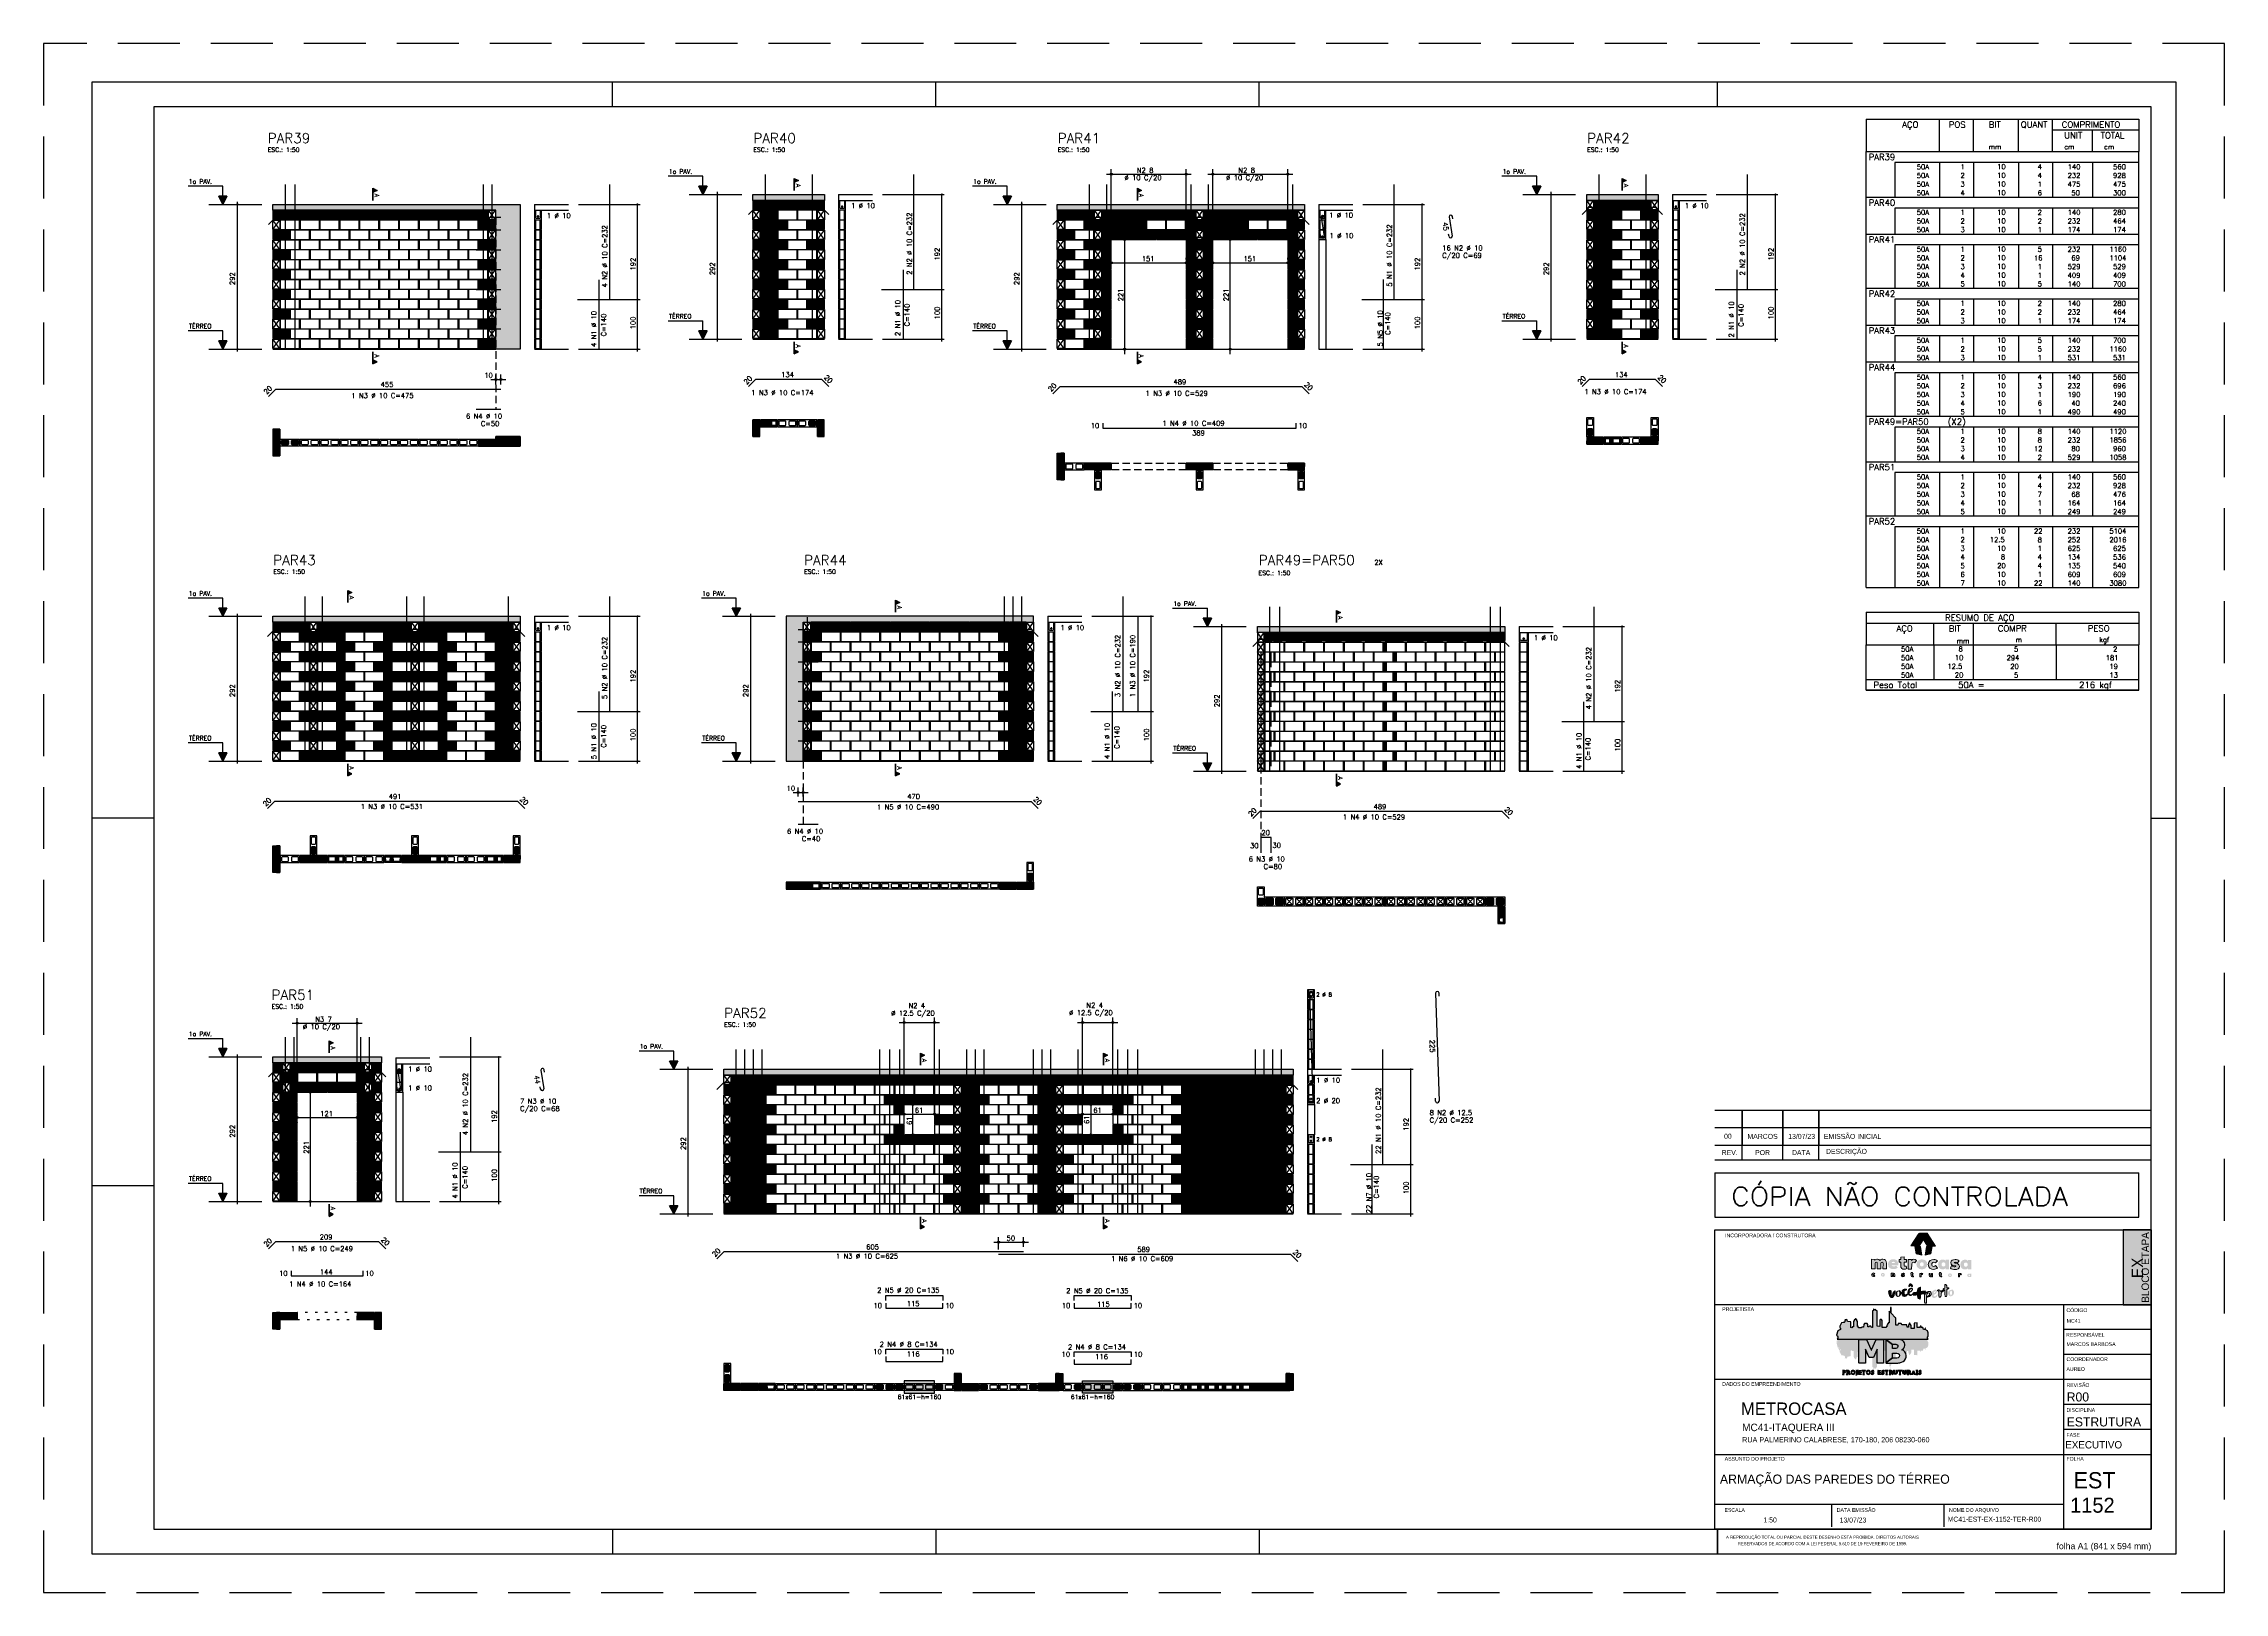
# Model space of a CAD drawing. Extents: x -1.9 to 86, y -1.6 to 60.9.
import ezdxf
from ezdxf.enums import TextEntityAlignment as Align

# ---------------------------------------------------------------- set-up
doc = ezdxf.new("R2010")
doc.units = 0
doc.header["$MEASUREMENT"] = 0
for name, pattern in [('CENTER', [2, 1.25, -0.25, 0.25, -0.25]), ('ESTILO_TQS_0001', [0.45, 0.3, -0.15]), ('ESTILO_TQS_0002', [0.4, 0.1, -0.3]), ('HIDDEN', [0.375, 0.25, -0.125])]:
    doc.linetypes.add(name, pattern=pattern)
doc.layers.get('0').update_dxf_attribs({"linetype": 'CONTINUOUS'})
doc.layers.get('Defpoints').update_dxf_attribs({"linetype": 'CONTINUOUS'})
for name, color, linetype in [('_ARQUIVO', 7, 'CONTINUOUS'), ('ARQ-MAR', 2, 'CONTINUOUS'), ('ARQ_CAR', 7, 'CONTINUOUS'), ('ARQ_CAR-TXT', 7, 'CONTINUOUS'), ('ARQ_FOLHA', 7, 'CONTINUOUS'), ('ARQ_TXT-2', 2, 'CONTINUOUS'), ('ARQ_TXT-4', 4, 'CONTINUOUS'), ('ARQ_VISTA 0', 251, 'CONTINUOUS'), ('H7', 1, 'CONTINUOUS'), ('Layer 1', 7, 'CONTINUOUS'), ('PENA_01', 1, 'CONTINUOUS'), ('PENA_02', 2, 'CONTINUOUS'), ('PENA_03', 3, 'CONTINUOUS'), ('PENA_05', 5, 'CONTINUOUS'), ('PENA_06', 6, 'CONTINUOUS'), ('PENA_09', 254, 'CONTINUOUS'), ('PENA_11', 252, 'CONTINUOUS'), ('PENA_19', 240, 'CONTINUOUS'), ('PENA_21', 100, 'CONTINUOUS'), ('PENA_23', 50, 'CONTINUOUS'), ('PENA_25', 210, 'CONTINUOUS'), ('PENA_28', 135, 'CONTINUOUS'), ('PSG-NV1-HTC-251', 251, 'CONTINUOUS'), ('PSG-NV2-FLH-SELO', 1, 'CONTINUOUS'), ('ver', 20, 'CONTINUOUS')]:
    doc.layers.add(name, color=color, linetype=linetype)
doc.styles.add('01-MILLEU', font='GOTHIC.TTF')
doc.styles.add('CARIMBO', font='romans.shx', dxfattribs={"height": 30})
doc.styles.add('R300', font='SIMPLEX.SHX', dxfattribs={"width": 1.1, "height": 5.5})
doc.styles.get("Standard").update_dxf_attribs({"font": 'ROMANS.SHX'})
doc.styles.add('TQS_ARIAL', font='arial.ttf')

# ---------------------------------------------------------------- blocks, each defined once
blk = doc.blocks.new('FOLHA A1 - 841 X 594')
at = {"layer": 'ARQ_FOLHA', "color": 1}
for p, q in [((-631, 584), (-631, 594)), ((-500.5, 584), (-500.5, 594)), ((-370, 584), (-370, 594)), ((-185, 584), (-185, 594)), ((-816, 297), (-841, 297)), ((-10, 297), (0, 297)), ((-816, 148.5), (-841, 148.5)), ((-631, 10), (-631, 0)), ((-500.5, 10), (-500.5, 0)), ((-370, 10), (-370, 0)), ((-185, 10), (-185, 0.5)), ((-185, 0.5), (-185, 10)), ((-185, 9.5), (-185, 0)), ((-185, 9.5), (-185, 0)), ((-185, 0), (-185, 9.5))]:
    blk.add_line(p, q, dxfattribs=at)
for points in [[(-841, 0), (0, 0), (0, 594), (-841, 594)], [(-816, 10), (-10, 10), (-10, 584), (-816, 584)]]:
    blk.add_lwpolyline(points, close=True, dxfattribs=at)
at = {"layer": 'Defpoints', "color": 8, "linetype": 'HIDDEN', "ltscale": 100}
blk.add_lwpolyline([(-860.5, 609.5), (-860.5, -15.5), (19.5, -15.5), (19.5, 609.5)], close=True, dxfattribs=at)
at = {"layer": 'ARQ_FOLHA', "insert": (-10, 4.42), "char_height": 2.5, "width": 84.157, "attachment_point": 3, "style": 'TQS_ARIAL'}
blk.add_mtext('\\pxt3;folha A1 (841 x 594 mm)', dxfattribs=at)
at = {"layer": 'PSG-NV1-HTC-251', "insert": (-185, 10), "char_height": 1.25, "width": 84.6052, "attachment_point": 1, "line_spacing_factor": 1.25, "style": 'CARIMBO'}
blk.add_mtext('\\pxqc;{\\fArial Narrow|b0|i0|c0|p34;\\PA REPRODUÇÃO TOTAL OU PARCIAL DESTE DESENHO ESTÁ PROIBIDA. DIREITOS AUTORAIS \\PRESERVADOS DE ACORDO COM A LEI FEDERAL 9.610 DE 19 FEVEREIRO DE 1998.}', dxfattribs=at)
blk = doc.blocks.new('*U24')
blk.add_blockref('FOLHA A1 - 841 X 594', (0, 0))
blk = doc.blocks.new('*U27')
at = {"layer": 'ARQ_CAR-TXT', "true_color": 0x58ba48}
h = blk.add_hatch(color=85, dxfattribs=at)
h.dxf.hatch_style = 1
h.paths.add_polyline_path([(-11.28, 0), (0, 0), (0, 30), (-11.28, 30)])
at = {"layer": 'ARQ_CAR', "color": 5}
blk.add_lwpolyline([(-11.28, 0), (0, 0), (0, 30), (-11.28, 30)], close=True, dxfattribs=at)
at = {"layer": 'ARQ_CAR-TXT', "color": 4, "style": '01-MILLEU'}
blk.add_text('EX', height=4.614, rotation=90, dxfattribs=at).set_placement((-3.26, 10.64))
at = {"layer": 'ARQ_TXT-2', "style": '01-MILLEU'}
blk.add_text('EXECUTIVO', height=2.95, dxfattribs=at).set_placement((-34.5, -57.63))
blk = doc.blocks.new('METROCASA')
at = {"layer": 'Layer 1', "true_color": 0xed1c24}
h = blk.add_hatch(color=240, dxfattribs=at)
h.dxf.hatch_style = 2
h.paths.add_polyline_path([(-1.29, 0.86), (-1.02, -0.59), (0.13, -0.85), (-0.13, 0.85)])
h.paths.add_polyline_path([(2.84, 0.94), (1.22, 3.51), (-0.37, 3.52), (1.27, 0.94)])
h.paths.add_polyline_path([(-2.08, 0.96), (-0.44, 0.95), (0.36, 2.19), (-0.45, 3.48)])
h.paths.add_polyline_path([(0.77, -0.85), (1.92, -0.6), (2.21, 0.84), (1.05, 0.84)])
at = {"layer": 'Layer 1', "true_color": 0x404041}
h = blk.add_hatch(color=250, dxfattribs=at)
h.dxf.hatch_style = 2
edge = h.paths.add_edge_path()
edge.add_spline(control_points=[(-3.66, -4.74), (-3.71, -4.74), (-3.72, -4.72), (-3.72, -4.71), (-3.72, -4.68), (-3.69, -4.68), (-3.66, -4.68), (-3.6, -4.68), (-3.52, -4.7), (-3.48, -4.72), (-3.48, -4.72), (-3.38, -4.57), (-3.38, -4.57), (-3.44, -4.52), (-3.54, -4.48), (-3.65, -4.48), (-3.81, -4.48), (-3.97, -4.54), (-3.97, -4.71), (-3.97, -4.87), (-3.81, -4.92), (-3.68, -4.93), (-3.63, -4.93), (-3.61, -4.94), (-3.61, -4.97), (-3.61, -4.99), (-3.63, -5), (-3.68, -5), (-3.73, -5), (-3.81, -4.99), (-3.92, -4.92), (-3.92, -4.92), (-4, -5.11), (-4, -5.11), (-3.92, -5.16), (-3.79, -5.2), (-3.67, -5.2), (-3.51, -5.2), (-3.36, -5.14), (-3.35, -4.97), (-3.35, -4.79), (-3.52, -4.75), (-3.66, -4.74)], knot_values=[0, 0, 0, 0, 1, 1, 1, 2, 2, 2, 3, 3, 3, 4, 4, 4, 5, 5, 5, 6, 6, 6, 7, 7, 7, 8, 8, 8, 9, 9, 9, 10, 10, 10, 11, 11, 11, 12, 12, 12, 13, 13, 13, 14, 14, 14, 14], degree=3, periodic=0)
edge = h.paths.add_edge_path()
edge.add_spline(control_points=[(-5.55, -4.47), (-5.62, -4.47), (-5.7, -4.5), (-5.76, -4.56), (-5.76, -4.56), (-5.77, -4.49), (-5.77, -4.49), (-5.77, -4.49), (-6, -4.49), (-6, -4.49), (-6, -4.49), (-6, -5.17), (-6, -5.17), (-6, -5.17), (-5.75, -5.17), (-5.75, -5.17), (-5.75, -5.17), (-5.75, -4.81), (-5.75, -4.81), (-5.75, -4.72), (-5.69, -4.68), (-5.63, -4.68), (-5.58, -4.68), (-5.54, -4.71), (-5.54, -4.79), (-5.54, -4.79), (-5.54, -5.17), (-5.54, -5.17), (-5.54, -5.17), (-5.29, -5.17), (-5.29, -5.17), (-5.29, -5.17), (-5.28, -4.79), (-5.28, -4.79), (-5.28, -4.55), (-5.4, -4.48), (-5.55, -4.47)], knot_values=[0, 0, 0, 0, 1, 1, 1, 2, 2, 2, 3, 3, 3, 4, 4, 4, 5, 5, 5, 6, 6, 6, 7, 7, 7, 8, 8, 8, 9, 9, 9, 10, 10, 10, 11, 11, 11, 12, 12, 12, 12], degree=3, periodic=0)
edge = h.paths.add_edge_path()
edge.add_spline(control_points=[(-7.69, -4.46), (-7.89, -4.46), (-8.08, -4.57), (-8.08, -4.82), (-8.08, -5.06), (-7.89, -5.17), (-7.69, -5.17), (-7.5, -5.18), (-7.3, -5.07), (-7.3, -4.82), (-7.3, -4.57), (-7.49, -4.47), (-7.69, -4.46)], knot_values=[0, 0, 0, 0, 1, 1, 1, 2, 2, 2, 3, 3, 3, 4, 4, 4, 4], degree=3, periodic=0)
edge = h.paths.add_edge_path()
edge.add_spline(control_points=[(-7.69, -4.97), (-7.78, -4.97), (-7.83, -4.9), (-7.83, -4.82), (-7.83, -4.74), (-7.78, -4.67), (-7.69, -4.67), (-7.6, -4.67), (-7.55, -4.74), (-7.55, -4.82), (-7.55, -4.9), (-7.61, -4.97), (-7.69, -4.97)], knot_values=[0, 0, 0, 0, 1, 1, 1, 2, 2, 2, 3, 3, 3, 4, 4, 4, 4], degree=3, periodic=0)
edge = h.paths.add_edge_path()
edge.add_spline(control_points=[(-9.57, -4.95), (-9.67, -4.95), (-9.72, -4.88), (-9.72, -4.81), (-9.72, -4.73), (-9.67, -4.66), (-9.57, -4.66), (-9.53, -4.66), (-9.49, -4.67), (-9.46, -4.71), (-9.46, -4.71), (-9.32, -4.56), (-9.32, -4.56), (-9.39, -4.49), (-9.49, -4.45), (-9.59, -4.45), (-9.78, -4.45), (-9.97, -4.56), (-9.97, -4.81), (-9.97, -5.06), (-9.78, -5.16), (-9.59, -5.16), (-9.48, -5.16), (-9.39, -5.12), (-9.3, -5.05), (-9.3, -5.05), (-9.45, -4.9), (-9.45, -4.9), (-9.48, -4.93), (-9.53, -4.95), (-9.57, -4.95)], knot_values=[0, 0, 0, 0, 1, 1, 1, 2, 2, 2, 3, 3, 3, 4, 4, 4, 5, 5, 5, 6, 6, 6, 7, 7, 7, 8, 8, 8, 9, 9, 9, 10, 10, 10, 10], degree=3, periodic=0)
edge = h.paths.add_edge_path()
edge.add_spline(control_points=[(-1.68, -5), (-1.72, -5), (-1.74, -4.98), (-1.74, -4.93), (-1.74, -4.93), (-1.74, -4.71), (-1.74, -4.71), (-1.74, -4.71), (-1.59, -4.71), (-1.59, -4.71), (-1.59, -4.71), (-1.59, -4.52), (-1.59, -4.52), (-1.59, -4.52), (-1.74, -4.52), (-1.74, -4.52), (-1.74, -4.52), (-1.74, -4.32), (-1.74, -4.32), (-1.74, -4.32), (-1.99, -4.34), (-1.99, -4.34), (-1.99, -4.34), (-1.99, -4.51), (-1.99, -4.51), (-1.99, -4.51), (-2.1, -4.51), (-2.1, -4.51), (-2.1, -4.51), (-2.1, -4.71), (-2.1, -4.71), (-2.1, -4.71), (-1.99, -4.71), (-1.99, -4.71), (-1.99, -4.71), (-1.99, -4.93), (-1.99, -4.93), (-2, -5.14), (-1.88, -5.21), (-1.74, -5.21), (-1.67, -5.21), (-1.61, -5.19), (-1.55, -5.16), (-1.55, -5.16), (-1.6, -4.97), (-1.6, -4.97), (-1.62, -4.99), (-1.65, -5), (-1.68, -5)], knot_values=[0, 0, 0, 0, 1, 1, 1, 2, 2, 2, 3, 3, 3, 4, 4, 4, 5, 5, 5, 6, 6, 6, 7, 7, 7, 8, 8, 8, 9, 9, 9, 10, 10, 10, 11, 11, 11, 12, 12, 12, 13, 13, 13, 14, 14, 14, 15, 15, 15, 16, 16, 16, 16], degree=3, periodic=0)
edge = h.paths.add_edge_path()
edge.add_spline(control_points=[(9.78, -4.57), (9.78, -4.57), (9.77, -4.65), (9.77, -4.65), (9.73, -4.59), (9.66, -4.56), (9.57, -4.56), (9.37, -4.56), (9.24, -4.71), (9.24, -4.91), (9.24, -5.11), (9.35, -5.25), (9.55, -5.26), (9.62, -5.27), (9.71, -5.24), (9.77, -5.18), (9.77, -5.18), (9.78, -5.25), (9.78, -5.25), (9.78, -5.25), (10.01, -5.25), (10.01, -5.25), (10.01, -5.25), (10.02, -4.57), (10.02, -4.57), (10.02, -4.57), (9.78, -4.57), (9.78, -4.57)], knot_values=[0, 0, 0, 0, 1, 1, 1, 2, 2, 2, 3, 3, 3, 4, 4, 4, 5, 5, 5, 6, 6, 6, 7, 7, 7, 8, 8, 8, 9, 9, 9, 9], degree=3, periodic=0)
edge = h.paths.add_edge_path()
edge.add_spline(control_points=[(9.62, -5.06), (9.55, -5.06), (9.49, -5), (9.49, -4.91), (9.49, -4.82), (9.55, -4.76), (9.62, -4.76), (9.71, -4.76), (9.76, -4.82), (9.76, -4.91), (9.76, -4.99), (9.71, -5.06), (9.62, -5.06)], knot_values=[0, 0, 0, 0, 1, 1, 1, 2, 2, 2, 3, 3, 3, 4, 4, 4, 4], degree=3, periodic=0)
edge = h.paths.add_edge_path()
edge.add_spline(control_points=[(7.69, -4.64), (7.69, -4.64), (7.68, -4.56), (7.68, -4.56), (7.68, -4.56), (7.45, -4.56), (7.45, -4.56), (7.45, -4.56), (7.45, -5.24), (7.45, -5.24), (7.45, -5.24), (7.7, -5.24), (7.7, -5.24), (7.7, -5.24), (7.7, -4.89), (7.7, -4.89), (7.7, -4.8), (7.76, -4.76), (7.82, -4.76), (7.86, -4.76), (7.89, -4.77), (7.93, -4.8), (7.93, -4.8), (8.04, -4.62), (8.04, -4.62), (7.99, -4.57), (7.93, -4.55), (7.86, -4.55), (7.79, -4.55), (7.73, -4.57), (7.69, -4.64)], knot_values=[0, 0, 0, 0, 1, 1, 1, 2, 2, 2, 3, 3, 3, 4, 4, 4, 5, 5, 5, 6, 6, 6, 7, 7, 7, 8, 8, 8, 9, 9, 9, 10, 10, 10, 10], degree=3, periodic=0)
edge = h.paths.add_edge_path()
edge.add_spline(control_points=[(5.76, -4.54), (5.56, -4.54), (5.37, -4.64), (5.37, -4.89), (5.37, -5.14), (5.56, -5.24), (5.75, -5.25), (5.95, -5.25), (6.14, -5.14), (6.14, -4.89), (6.15, -4.65), (5.96, -4.54), (5.76, -4.54)], knot_values=[0, 0, 0, 0, 1, 1, 1, 2, 2, 2, 3, 3, 3, 4, 4, 4, 4], degree=3, periodic=0)
edge = h.paths.add_edge_path()
edge.add_spline(control_points=[(5.76, -5.04), (5.67, -5.04), (5.62, -4.97), (5.62, -4.89), (5.62, -4.81), (5.67, -4.74), (5.76, -4.74), (5.85, -4.74), (5.9, -4.81), (5.9, -4.89), (5.9, -4.97), (5.84, -5.04), (5.76, -5.04)], knot_values=[0, 0, 0, 0, 1, 1, 1, 2, 2, 2, 3, 3, 3, 4, 4, 4, 4], degree=3, periodic=0)
edge = h.paths.add_edge_path()
edge.add_spline(control_points=[(4, -5.03), (3.96, -5.03), (3.94, -5.01), (3.93, -4.96), (3.93, -4.96), (3.94, -4.74), (3.94, -4.74), (3.94, -4.74), (4.09, -4.74), (4.09, -4.74), (4.09, -4.74), (4.09, -4.55), (4.09, -4.55), (4.09, -4.55), (3.94, -4.55), (3.94, -4.55), (3.94, -4.55), (3.94, -4.35), (3.94, -4.35), (3.94, -4.35), (3.69, -4.38), (3.69, -4.38), (3.69, -4.38), (3.69, -4.54), (3.69, -4.54), (3.69, -4.54), (3.58, -4.54), (3.58, -4.54), (3.58, -4.54), (3.58, -4.74), (3.58, -4.74), (3.58, -4.74), (3.69, -4.74), (3.69, -4.74), (3.69, -4.74), (3.68, -4.96), (3.68, -4.96), (3.68, -5.17), (3.8, -5.24), (3.93, -5.24), (4, -5.24), (4.07, -5.22), (4.13, -5.19), (4.13, -5.19), (4.08, -5), (4.08, -5), (4.05, -5.02), (4.03, -5.03), (4, -5.03)], knot_values=[0, 0, 0, 0, 1, 1, 1, 2, 2, 2, 3, 3, 3, 4, 4, 4, 5, 5, 5, 6, 6, 6, 7, 7, 7, 8, 8, 8, 9, 9, 9, 10, 10, 10, 11, 11, 11, 12, 12, 12, 13, 13, 13, 14, 14, 14, 15, 15, 15, 16, 16, 16, 16], degree=3, periodic=0)
edge = h.paths.add_edge_path()
edge.add_spline(control_points=[(2.03, -4.89), (2.03, -4.98), (1.97, -5.02), (1.91, -5.02), (1.87, -5.02), (1.82, -4.99), (1.82, -4.9), (1.82, -4.9), (1.82, -4.53), (1.82, -4.53), (1.82, -4.53), (1.57, -4.53), (1.57, -4.53), (1.57, -4.53), (1.57, -4.9), (1.57, -4.9), (1.57, -5.15), (1.69, -5.22), (1.83, -5.22), (1.9, -5.23), (1.99, -5.2), (2.05, -5.14), (2.05, -5.14), (2.06, -5.21), (2.06, -5.21), (2.06, -5.21), (2.28, -5.21), (2.28, -5.21), (2.28, -5.21), (2.28, -4.53), (2.28, -4.53), (2.28, -4.53), (2.03, -4.53), (2.03, -4.53), (2.03, -4.53), (2.03, -4.89), (2.03, -4.89)], knot_values=[0, 0, 0, 0, 1, 1, 1, 2, 2, 2, 3, 3, 3, 4, 4, 4, 5, 5, 5, 6, 6, 6, 7, 7, 7, 8, 8, 8, 9, 9, 9, 10, 10, 10, 11, 11, 11, 12, 12, 12, 12], degree=3, periodic=0)
edge = h.paths.add_edge_path()
edge.add_spline(control_points=[(-0.02, -4.59), (-0.02, -4.59), (-0.04, -4.52), (-0.04, -4.52), (-0.04, -4.52), (-0.26, -4.52), (-0.26, -4.52), (-0.26, -4.52), (-0.27, -5.2), (-0.27, -5.2), (-0.27, -5.2), (-0.02, -5.2), (-0.02, -5.2), (-0.02, -5.2), (-0.01, -4.85), (-0.01, -4.85), (-0.01, -4.76), (0.04, -4.72), (0.1, -4.72), (0.15, -4.72), (0.18, -4.73), (0.22, -4.76), (0.22, -4.76), (0.32, -4.58), (0.32, -4.58), (0.28, -4.53), (0.21, -4.51), (0.14, -4.5), (0.08, -4.5), (0.01, -4.53), (-0.02, -4.59)], knot_values=[0, 0, 0, 0, 1, 1, 1, 2, 2, 2, 3, 3, 3, 4, 4, 4, 5, 5, 5, 6, 6, 6, 7, 7, 7, 8, 8, 8, 9, 9, 9, 10, 10, 10, 10], degree=3, periodic=0)
at = {"layer": 'Layer 1', "true_color": 0xed1c24}
h = blk.add_hatch(color=240, dxfattribs=at)
h.dxf.hatch_style = 2
edge = h.paths.add_edge_path()
edge.add_spline(control_points=[(-1.94, -1.96), (-1.94, -1.96), (-1.98, -1.76), (-1.98, -1.76), (-1.98, -1.76), (-2.62, -1.75), (-2.62, -1.75), (-2.62, -1.75), (-2.63, -3.66), (-2.63, -3.66), (-2.63, -3.66), (-1.92, -3.66), (-1.92, -3.66), (-1.92, -3.66), (-1.91, -2.67), (-1.91, -2.67), (-1.91, -2.42), (-1.76, -2.31), (-1.58, -2.31), (-1.46, -2.31), (-1.38, -2.34), (-1.26, -2.43), (-1.26, -2.43), (-0.98, -1.92), (-0.98, -1.92), (-1.1, -1.79), (-1.28, -1.71), (-1.48, -1.71), (-1.66, -1.71), (-1.84, -1.79), (-1.94, -1.96)], knot_values=[0, 0, 0, 0, 1, 1, 1, 2, 2, 2, 3, 3, 3, 4, 4, 4, 5, 5, 5, 6, 6, 6, 7, 7, 7, 8, 8, 8, 9, 9, 9, 10, 10, 10, 10], degree=3, periodic=0)
edge = h.paths.add_edge_path()
edge.add_spline(control_points=[(-5.6, -1.69), (-6.11, -1.69), (-6.66, -1.99), (-6.66, -2.69), (-6.67, -3.38), (-6.16, -3.68), (-5.56, -3.68), (-5.23, -3.68), (-4.92, -3.58), (-4.69, -3.37), (-4.69, -3.37), (-5.04, -2.98), (-5.04, -2.98), (-5.16, -3.07), (-5.32, -3.13), (-5.53, -3.13), (-5.68, -3.13), (-5.9, -3.06), (-5.95, -2.89), (-5.95, -2.89), (-4.62, -2.89), (-4.62, -2.89), (-4.45, -2.14), (-4.92, -1.69), (-5.6, -1.69)], knot_values=[0, 0, 0, 0, 1, 1, 1, 2, 2, 2, 3, 3, 3, 4, 4, 4, 5, 5, 5, 6, 6, 6, 7, 7, 7, 8, 8, 8, 8], degree=3, periodic=0)
edge = h.paths.add_edge_path()
edge.add_spline(control_points=[(-5.94, -2.43), (-5.89, -2.12), (-5.27, -2.13), (-5.25, -2.43), (-5.25, -2.43), (-5.94, -2.43), (-5.94, -2.43)], knot_values=[0, 0, 0, 0, 1, 1, 1, 2, 2, 2, 2], degree=3, periodic=0)
edge = h.paths.add_edge_path()
edge.add_spline(control_points=[(4.86, -2), (4.76, -1.84), (4.58, -1.75), (4.31, -1.75), (3.75, -1.74), (3.38, -2.17), (3.38, -2.74), (3.37, -3.29), (3.68, -3.69), (4.24, -3.73), (4.45, -3.74), (4.71, -3.67), (4.87, -3.49), (4.87, -3.49), (4.9, -3.7), (4.9, -3.7), (4.9, -3.7), (5.56, -3.7), (5.56, -3.7), (5.56, -3.7), (5.57, -1.8), (5.57, -1.8), (5.57, -1.8), (4.9, -1.79), (4.9, -1.79), (4.9, -1.79), (4.86, -2), (4.86, -2)], knot_values=[0, 0, 0, 0, 1, 1, 1, 2, 2, 2, 3, 3, 3, 4, 4, 4, 5, 5, 5, 6, 6, 6, 7, 7, 7, 8, 8, 8, 9, 9, 9, 9], degree=3, periodic=0)
edge = h.paths.add_edge_path()
edge.add_spline(control_points=[(4.46, -3.16), (4.25, -3.16), (4.08, -3.01), (4.08, -2.74), (4.08, -2.47), (4.25, -2.32), (4.47, -2.32), (4.72, -2.32), (4.86, -2.49), (4.86, -2.74), (4.86, -2.97), (4.7, -3.16), (4.46, -3.16)], knot_values=[0, 0, 0, 0, 1, 1, 1, 2, 2, 2, 3, 3, 3, 4, 4, 4, 4], degree=3, periodic=0)
edge = h.paths.add_edge_path()
edge.add_spline(control_points=[(-7.68, -1.68), (-7.94, -1.68), (-8.15, -1.76), (-8.31, -1.95), (-8.4, -1.77), (-8.59, -1.69), (-8.78, -1.68), (-8.98, -1.68), (-9.19, -1.76), (-9.31, -1.92), (-9.31, -1.92), (-9.36, -1.72), (-9.36, -1.72), (-9.36, -1.72), (-9.95, -1.71), (-9.95, -1.71), (-9.95, -1.71), (-9.96, -3.62), (-9.96, -3.62), (-9.96, -3.62), (-9.26, -3.62), (-9.26, -3.62), (-9.26, -3.62), (-9.25, -2.58), (-9.25, -2.58), (-9.25, -2.37), (-9.12, -2.27), (-9, -2.27), (-8.87, -2.27), (-8.8, -2.35), (-8.8, -2.57), (-8.8, -2.57), (-8.81, -3.62), (-8.81, -3.62), (-8.81, -3.62), (-8.11, -3.63), (-8.11, -3.63), (-8.11, -3.63), (-8.1, -2.58), (-8.1, -2.58), (-8.1, -2.37), (-7.98, -2.29), (-7.86, -2.29), (-7.75, -2.29), (-7.66, -2.37), (-7.66, -2.57), (-7.66, -2.57), (-7.67, -3.63), (-7.67, -3.63), (-7.67, -3.63), (-6.96, -3.63), (-6.96, -3.63), (-6.96, -3.63), (-6.95, -2.57), (-6.95, -2.57), (-6.95, -1.94), (-7.26, -1.68), (-7.68, -1.68)], knot_values=[0, 0, 0, 0, 1, 1, 1, 2, 2, 2, 3, 3, 3, 4, 4, 4, 5, 5, 5, 6, 6, 6, 7, 7, 7, 8, 8, 8, 9, 9, 9, 10, 10, 10, 11, 11, 11, 12, 12, 12, 13, 13, 13, 14, 14, 14, 15, 15, 15, 16, 16, 16, 17, 17, 17, 18, 18, 18, 19, 19, 19, 19], degree=3, periodic=0)
edge = h.paths.add_edge_path()
edge.add_spline(control_points=[(-3.23, -3.11), (-3.34, -3.11), (-3.41, -3.06), (-3.42, -2.93), (-3.42, -2.93), (-3.41, -2.3), (-3.41, -2.3), (-3.41, -2.3), (-2.98, -2.3), (-2.98, -2.3), (-2.98, -2.3), (-2.98, -1.76), (-2.98, -1.76), (-2.98, -1.76), (-3.41, -1.76), (-3.41, -1.76), (-3.41, -1.76), (-3.4, -1.21), (-3.4, -1.21), (-3.4, -1.21), (-4.11, -1.28), (-4.11, -1.28), (-4.11, -1.28), (-4.11, -1.76), (-4.11, -1.76), (-4.11, -1.76), (-4.42, -1.75), (-4.42, -1.75), (-4.42, -1.75), (-4.42, -2.3), (-4.42, -2.3), (-4.42, -2.3), (-4.11, -2.3), (-4.11, -2.3), (-4.11, -2.3), (-4.12, -2.92), (-4.12, -2.92), (-4.13, -3.52), (-3.79, -3.69), (-3.42, -3.7), (-3.22, -3.7), (-3.03, -3.66), (-2.87, -3.57), (-2.87, -3.57), (-3.02, -3.05), (-3.02, -3.05), (-3.08, -3.09), (-3.16, -3.11), (-3.23, -3.11)], knot_values=[0, 0, 0, 0, 1, 1, 1, 2, 2, 2, 3, 3, 3, 4, 4, 4, 5, 5, 5, 6, 6, 6, 7, 7, 7, 8, 8, 8, 9, 9, 9, 10, 10, 10, 11, 11, 11, 12, 12, 12, 13, 13, 13, 14, 14, 14, 15, 15, 15, 16, 16, 16, 16], degree=3, periodic=0)
edge = h.paths.add_edge_path()
edge.add_spline(control_points=[(2.53, -3.13), (2.26, -3.13), (2.12, -2.94), (2.12, -2.74), (2.12, -2.5), (2.27, -2.3), (2.54, -2.3), (2.66, -2.3), (2.77, -2.35), (2.86, -2.44), (2.86, -2.44), (3.24, -2.04), (3.24, -2.04), (3.04, -1.84), (2.77, -1.74), (2.5, -1.74), (1.96, -1.73), (1.43, -2.04), (1.42, -2.73), (1.42, -3.44), (1.94, -3.72), (2.5, -3.72), (2.78, -3.72), (3.06, -3.6), (3.28, -3.4), (3.28, -3.4), (2.88, -2.98), (2.88, -2.98), (2.79, -3.08), (2.66, -3.13), (2.53, -3.13)], knot_values=[0, 0, 0, 0, 1, 1, 1, 2, 2, 2, 3, 3, 3, 4, 4, 4, 5, 5, 5, 6, 6, 6, 7, 7, 7, 8, 8, 8, 9, 9, 9, 10, 10, 10, 10], degree=3, periodic=0)
edge = h.paths.add_edge_path()
edge.add_spline(control_points=[(9.37, -1.82), (9.37, -1.82), (9.33, -2.02), (9.33, -2.02), (9.23, -1.87), (9.04, -1.77), (8.77, -1.77), (8.22, -1.77), (7.85, -2.2), (7.84, -2.76), (7.84, -3.31), (8.15, -3.71), (8.71, -3.75), (8.92, -3.76), (9.17, -3.7), (9.34, -3.51), (9.34, -3.51), (9.37, -3.72), (9.37, -3.72), (9.37, -3.72), (10.02, -3.72), (10.02, -3.72), (10.02, -3.72), (10.03, -1.82), (10.03, -1.82), (10.03, -1.82), (9.37, -1.82), (9.37, -1.82)], knot_values=[0, 0, 0, 0, 1, 1, 1, 2, 2, 2, 3, 3, 3, 4, 4, 4, 5, 5, 5, 6, 6, 6, 7, 7, 7, 8, 8, 8, 9, 9, 9, 9], degree=3, periodic=0)
edge = h.paths.add_edge_path()
edge.add_spline(control_points=[(8.93, -3.18), (8.71, -3.18), (8.55, -3.03), (8.55, -2.76), (8.55, -2.5), (8.72, -2.34), (8.93, -2.35), (9.18, -2.35), (9.32, -2.51), (9.32, -2.77), (9.32, -2.99), (9.17, -3.18), (8.93, -3.18)], knot_values=[0, 0, 0, 0, 1, 1, 1, 2, 2, 2, 3, 3, 3, 4, 4, 4, 4], degree=3, periodic=0)
edge = h.paths.add_edge_path()
edge.add_spline(control_points=[(6.78, -2.48), (6.66, -2.48), (6.63, -2.42), (6.63, -2.39), (6.63, -2.32), (6.7, -2.29), (6.8, -2.3), (6.96, -2.29), (7.18, -2.35), (7.28, -2.41), (7.28, -2.41), (7.58, -1.99), (7.58, -1.99), (7.4, -1.85), (7.12, -1.76), (6.81, -1.76), (6.36, -1.75), (5.93, -1.92), (5.93, -2.38), (5.92, -2.84), (6.37, -2.99), (6.74, -3), (6.88, -3.02), (6.94, -3.05), (6.94, -3.11), (6.94, -3.17), (6.87, -3.2), (6.75, -3.2), (6.59, -3.19), (6.36, -3.18), (6.07, -2.98), (6.07, -2.98), (5.84, -3.5), (5.84, -3.5), (6.05, -3.66), (6.43, -3.75), (6.76, -3.76), (7.22, -3.76), (7.65, -3.58), (7.65, -3.11), (7.65, -2.61), (7.17, -2.49), (6.78, -2.48)], knot_values=[0, 0, 0, 0, 1, 1, 1, 2, 2, 2, 3, 3, 3, 4, 4, 4, 5, 5, 5, 6, 6, 6, 7, 7, 7, 8, 8, 8, 9, 9, 9, 10, 10, 10, 11, 11, 11, 12, 12, 12, 13, 13, 13, 14, 14, 14, 14], degree=3, periodic=0)
edge = h.paths.add_edge_path()
edge.add_spline(control_points=[(0.13, -1.72), (-0.42, -1.72), (-0.95, -2.01), (-0.96, -2.72), (-0.96, -3.41), (-0.42, -3.71), (0.12, -3.72), (0.66, -3.72), (1.21, -3.42), (1.22, -2.73), (1.22, -2.03), (0.7, -1.73), (0.13, -1.72)], knot_values=[0, 0, 0, 0, 1, 1, 1, 2, 2, 2, 3, 3, 3, 4, 4, 4, 4], degree=3, periodic=0)
edge = h.paths.add_edge_path()
edge.add_spline(control_points=[(0.13, -3.13), (-0.12, -3.13), (-0.27, -2.94), (-0.26, -2.72), (-0.26, -2.5), (-0.12, -2.3), (0.13, -2.31), (0.38, -2.31), (0.52, -2.5), (0.52, -2.72), (0.52, -2.96), (0.37, -3.14), (0.13, -3.13)], knot_values=[0, 0, 0, 0, 1, 1, 1, 2, 2, 2, 3, 3, 3, 4, 4, 4, 4], degree=3, periodic=0)
at = {"layer": 'Layer 1', "true_color": 0x404041}
h = blk.add_hatch(color=250, dxfattribs=at)
h.dxf.hatch_style = 2
edge = h.paths.add_edge_path()
edge.add_spline(control_points=[(-2.43, -7.17), (-2.4, -7.16), (-2.38, -7.15), (-2.36, -7.14), (-2.33, -7.13), (-2.31, -7.11), (-2.3, -7.09), (-2.28, -7.07), (-2.26, -7.04), (-2.24, -7.01), (-2.22, -6.98), (-2.2, -6.95), (-2.17, -6.92), (-2.15, -6.93), (-2.11, -6.95), (-2.08, -6.98), (-2.05, -7.01), (-2.01, -7.04), (-1.98, -7.06), (-1.94, -7.09), (-1.9, -7.11), (-1.87, -7.13), (-1.84, -7.14), (-1.81, -7.14), (-1.78, -7.12), (-1.75, -7.1), (-1.75, -7.07), (-1.76, -7.02), (-1.78, -6.98), (-1.8, -6.94), (-1.84, -6.89), (-1.87, -6.84), (-1.91, -6.8), (-1.96, -6.76), (-2, -6.72), (-2.04, -6.69), (-2.07, -6.68), (-2.11, -6.66), (-2.15, -6.65), (-2.18, -6.64), (-2.21, -6.64), (-2.24, -6.64), (-2.26, -6.65), (-2.29, -6.66), (-2.31, -6.68), (-2.33, -6.71), (-2.35, -6.73), (-2.36, -6.77), (-2.38, -6.82), (-2.4, -6.84), (-2.41, -6.87), (-2.43, -6.91), (-2.44, -6.95), (-2.46, -6.99), (-2.47, -7.03), (-2.48, -7.07), (-2.48, -7.11), (-2.48, -7.14), (-2.47, -7.16), (-2.46, -7.18), (-2.43, -7.17)], knot_values=[0, 0, 0, 0, 1, 1, 1, 2, 2, 2, 3, 3, 3, 4, 4, 4, 5, 5, 5, 6, 6, 6, 7, 7, 7, 8, 8, 8, 9, 9, 9, 10, 10, 10, 11, 11, 11, 12, 12, 12, 13, 13, 13, 14, 14, 14, 15, 15, 15, 16, 16, 16, 17, 17, 17, 18, 18, 18, 19, 19, 19, 20, 20, 20, 20], degree=3, periodic=0)
edge = h.paths.add_edge_path()
edge.add_spline(control_points=[(-5.26, -8.04), (-5.28, -8.03), (-5.33, -8.05), (-5.4, -8.1), (-5.49, -8.17), (-5.55, -8.25), (-5.6, -8.35), (-5.65, -8.45), (-5.69, -8.55), (-5.71, -8.65), (-5.74, -8.76), (-5.76, -8.85), (-5.77, -8.93), (-5.78, -9.02), (-5.8, -9.07), (-5.81, -9.1), (-5.83, -9.13), (-5.85, -9.12), (-5.88, -9.08), (-5.91, -9.04), (-5.94, -8.98), (-5.97, -8.89), (-6, -8.8), (-6.02, -8.7), (-6.04, -8.57), (-6.05, -8.44), (-6.05, -8.3), (-6.03, -8.14), (-6.03, -8.11), (-6.04, -8.08), (-6.06, -8.06), (-6.09, -8.03), (-6.12, -8.01), (-6.16, -8), (-6.2, -7.98), (-6.25, -7.98), (-6.3, -7.98), (-6.35, -7.99), (-6.4, -8), (-6.45, -8.03), (-6.48, -8.05), (-6.5, -8.08), (-6.52, -8.13), (-6.53, -8.18), (-6.53, -8.24), (-6.53, -8.31), (-6.53, -8.38), (-6.52, -8.45), (-6.5, -8.52), (-6.49, -8.6), (-6.47, -8.67), (-6.45, -8.74), (-6.43, -8.81), (-6.41, -8.87), (-6.39, -8.93), (-6.36, -8.98), (-6.34, -9.03), (-6.32, -9.05), (-6.29, -9.1), (-6.26, -9.14), (-6.23, -9.18), (-6.19, -9.23), (-6.16, -9.27), (-6.11, -9.3), (-6.07, -9.34), (-6.02, -9.36), (-5.96, -9.37), (-5.9, -9.38), (-5.83, -9.38), (-5.75, -9.35), (-5.71, -9.34), (-5.67, -9.31), (-5.63, -9.25), (-5.58, -9.19), (-5.54, -9.12), (-5.51, -9.05), (-5.47, -8.98), (-5.44, -8.9), (-5.41, -8.82), (-5.38, -8.74), (-5.36, -8.67), (-5.34, -8.61), (-5.32, -8.53), (-5.29, -8.44), (-5.27, -8.36), (-5.25, -8.27), (-5.23, -8.2), (-5.23, -8.15), (-5.22, -8.09), (-5.23, -8.06), (-5.26, -8.04)], knot_values=[0, 0, 0, 0, 1, 1, 1, 2, 2, 2, 3, 3, 3, 4, 4, 4, 5, 5, 5, 6, 6, 6, 7, 7, 7, 8, 8, 8, 9, 9, 9, 10, 10, 10, 11, 11, 11, 12, 12, 12, 13, 13, 13, 14, 14, 14, 15, 15, 15, 16, 16, 16, 17, 17, 17, 18, 18, 18, 19, 19, 19, 20, 20, 20, 21, 21, 21, 22, 22, 22, 23, 23, 23, 24, 24, 24, 25, 25, 25, 26, 26, 26, 27, 27, 27, 28, 28, 28, 29, 29, 29, 30, 30, 30, 30], degree=3, periodic=0)
edge = h.paths.add_edge_path()
edge.add_spline(control_points=[(-1.57, -8.39), (-1.57, -8.35), (-1.58, -8.33), (-1.6, -8.33), (-1.62, -8.34), (-1.64, -8.36), (-1.66, -8.39), (-1.68, -8.43), (-1.71, -8.47), (-1.75, -8.52), (-1.78, -8.56), (-1.82, -8.61), (-1.87, -8.65), (-1.92, -8.7), (-1.99, -8.73), (-2.07, -8.75), (-2.11, -8.76), (-2.14, -8.76), (-2.17, -8.75), (-2.19, -8.74), (-2.22, -8.73), (-2.24, -8.72), (-2.26, -8.7), (-2.27, -8.68), (-2.28, -8.66), (-2.3, -8.64), (-2.31, -8.61), (-2.31, -8.59), (-2.33, -8.53), (-2.34, -8.45), (-2.33, -8.37), (-2.27, -8.37), (-2.2, -8.36), (-2.14, -8.33), (-2.08, -8.31), (-2.02, -8.28), (-1.96, -8.23), (-1.89, -8.19), (-1.83, -8.12), (-1.77, -8.03), (-1.71, -7.95), (-1.68, -7.87), (-1.66, -7.8), (-1.65, -7.72), (-1.65, -7.65), (-1.67, -7.59), (-1.69, -7.53), (-1.72, -7.48), (-1.77, -7.45), (-1.81, -7.41), (-1.87, -7.39), (-1.93, -7.39), (-2, -7.4), (-2.06, -7.41), (-2.13, -7.43), (-2.2, -7.44), (-2.26, -7.47), (-2.32, -7.5), (-2.38, -7.53), (-2.44, -7.57), (-2.49, -7.62), (-2.54, -7.67), (-2.58, -7.72), (-2.62, -7.78), (-2.66, -7.87), (-2.7, -7.94), (-2.72, -8.02), (-2.74, -8.1), (-2.75, -8.16), (-2.76, -8.22), (-2.77, -8.29), (-2.77, -8.36), (-2.76, -8.42), (-2.75, -8.52), (-2.72, -8.62), (-2.68, -8.71), (-2.65, -8.78), (-2.6, -8.86), (-2.54, -8.92), (-2.47, -8.99), (-2.39, -9.03), (-2.28, -9.05), (-2.17, -9.07), (-2.07, -9.07), (-1.98, -9.04), (-1.9, -9.01), (-1.83, -8.97), (-1.78, -8.91), (-1.72, -8.86), (-1.68, -8.8), (-1.64, -8.73), (-1.61, -8.66), (-1.59, -8.6), (-1.58, -8.54), (-1.57, -8.48), (-1.56, -8.43), (-1.57, -8.39)], knot_values=[0, 0, 0, 0, 1, 1, 1, 2, 2, 2, 3, 3, 3, 4, 4, 4, 5, 5, 5, 6, 6, 6, 7, 7, 7, 8, 8, 8, 9, 9, 9, 10, 10, 10, 11, 11, 11, 12, 12, 12, 13, 13, 13, 14, 14, 14, 15, 15, 15, 16, 16, 16, 17, 17, 17, 18, 18, 18, 19, 19, 19, 20, 20, 20, 21, 21, 21, 22, 22, 22, 23, 23, 23, 24, 24, 24, 25, 25, 25, 26, 26, 26, 27, 27, 27, 28, 28, 28, 29, 29, 29, 30, 30, 30, 31, 31, 31, 32, 32, 32, 32], degree=3, periodic=0)
edge = h.paths.add_edge_path()
edge.add_spline(control_points=[(-2.31, -8.07), (-2.31, -8.04), (-2.3, -8.01), (-2.29, -7.98), (-2.27, -7.95), (-2.25, -7.9), (-2.23, -7.85), (-2.2, -7.81), (-2.17, -7.77), (-2.14, -7.75), (-2.1, -7.72), (-2.07, -7.7), (-2.03, -7.69), (-1.99, -7.67), (-1.95, -7.66), (-1.91, -7.65), (-1.9, -7.67), (-1.91, -7.7), (-1.91, -7.72), (-1.92, -7.75), (-1.93, -7.78), (-1.94, -7.81), (-1.95, -7.85), (-1.97, -7.89), (-2.01, -7.94), (-2.04, -7.99), (-2.07, -8.02), (-2.11, -8.05), (-2.15, -8.07), (-2.18, -8.09), (-2.21, -8.1), (-2.25, -8.11), (-2.29, -8.12), (-2.32, -8.13), (-2.32, -8.11), (-2.32, -8.09), (-2.31, -8.07)], knot_values=[0, 0, 0, 0, 1, 1, 1, 2, 2, 2, 3, 3, 3, 4, 4, 4, 5, 5, 5, 6, 6, 6, 7, 7, 7, 8, 8, 8, 9, 9, 9, 10, 10, 10, 11, 11, 11, 12, 12, 12, 12], degree=3, periodic=0)
edge = h.paths.add_edge_path()
edge.add_spline(control_points=[(-4.11, -8.09), (-4.16, -8), (-4.24, -7.93), (-4.34, -7.88), (-4.36, -7.87), (-4.38, -7.87), (-4.39, -7.87), (-4.4, -7.88), (-4.41, -7.89), (-4.43, -7.9), (-4.45, -7.92), (-4.48, -7.93), (-4.52, -7.95), (-4.57, -7.97), (-4.64, -7.99), (-4.74, -8), (-4.84, -8.02), (-4.93, -8.06), (-5, -8.14), (-5.07, -8.21), (-5.12, -8.29), (-5.15, -8.39), (-5.18, -8.48), (-5.2, -8.59), (-5.19, -8.69), (-5.18, -8.8), (-5.16, -8.89), (-5.11, -8.98), (-5.06, -9.06), (-5, -9.13), (-4.91, -9.18), (-4.82, -9.23), (-4.72, -9.25), (-4.59, -9.24), (-4.49, -9.22), (-4.4, -9.19), (-4.32, -9.13), (-4.24, -9.07), (-4.18, -9), (-4.12, -8.92), (-4.07, -8.84), (-4.03, -8.75), (-4.01, -8.65), (-3.99, -8.55), (-3.99, -8.45), (-4, -8.36), (-4.02, -8.26), (-4.05, -8.17), (-4.11, -8.09)], knot_values=[0, 0, 0, 0, 1, 1, 1, 2, 2, 2, 3, 3, 3, 4, 4, 4, 5, 5, 5, 6, 6, 6, 7, 7, 7, 8, 8, 8, 9, 9, 9, 10, 10, 10, 11, 11, 11, 12, 12, 12, 13, 13, 13, 14, 14, 14, 15, 15, 15, 16, 16, 16, 16], degree=3, periodic=0)
edge = h.paths.add_edge_path()
edge.add_spline(control_points=[(-4.4, -8.7), (-4.42, -8.76), (-4.44, -8.82), (-4.46, -8.88), (-4.48, -8.94), (-4.51, -8.98), (-4.54, -9.02), (-4.57, -9.06), (-4.6, -9.08), (-4.63, -9.09), (-4.66, -9.1), (-4.68, -9.08), (-4.7, -9.05), (-4.73, -9.01), (-4.74, -8.96), (-4.76, -8.9), (-4.77, -8.84), (-4.77, -8.77), (-4.78, -8.7), (-4.78, -8.62), (-4.78, -8.55), (-4.78, -8.48), (-4.78, -8.41), (-4.77, -8.36), (-4.76, -8.3), (-4.75, -8.25), (-4.74, -8.22), (-4.73, -8.21), (-4.68, -8.16), (-4.64, -8.14), (-4.6, -8.14), (-4.55, -8.14), (-4.5, -8.17), (-4.44, -8.23), (-4.41, -8.25), (-4.4, -8.29), (-4.39, -8.34), (-4.37, -8.39), (-4.37, -8.44), (-4.37, -8.5), (-4.38, -8.57), (-4.39, -8.63), (-4.4, -8.7)], knot_values=[0, 0, 0, 0, 1, 1, 1, 2, 2, 2, 3, 3, 3, 4, 4, 4, 5, 5, 5, 6, 6, 6, 7, 7, 7, 8, 8, 8, 9, 9, 9, 10, 10, 10, 11, 11, 11, 12, 12, 12, 13, 13, 13, 14, 14, 14, 14], degree=3, periodic=0)
edge = h.paths.add_edge_path()
edge.add_spline(control_points=[(-2.78, -8.64), (-2.8, -8.64), (-2.82, -8.66), (-2.85, -8.69), (-2.88, -8.72), (-2.92, -8.74), (-2.96, -8.77), (-3, -8.79), (-3.05, -8.81), (-3.1, -8.82), (-3.15, -8.84), (-3.21, -8.83), (-3.28, -8.81), (-3.32, -8.8), (-3.36, -8.77), (-3.39, -8.72), (-3.41, -8.67), (-3.43, -8.6), (-3.44, -8.53), (-3.45, -8.46), (-3.45, -8.39), (-3.44, -8.31), (-3.43, -8.23), (-3.41, -8.15), (-3.39, -8.08), (-3.36, -8.01), (-3.32, -7.96), (-3.27, -7.93), (-3.23, -7.9), (-3.18, -7.88), (-3.13, -7.87), (-3.09, -7.86), (-3.05, -7.86), (-3.01, -7.86), (-2.98, -7.86), (-2.96, -7.86), (-2.95, -7.85), (-2.94, -7.83), (-2.95, -7.8), (-2.98, -7.76), (-3.02, -7.73), (-3.06, -7.7), (-3.12, -7.68), (-3.18, -7.67), (-3.25, -7.66), (-3.33, -7.67), (-3.41, -7.68), (-3.49, -7.72), (-3.58, -7.79), (-3.67, -7.86), (-3.74, -7.94), (-3.79, -8.03), (-3.84, -8.12), (-3.87, -8.21), (-3.89, -8.3), (-3.9, -8.39), (-3.9, -8.48), (-3.89, -8.57), (-3.88, -8.66), (-3.85, -8.74), (-3.82, -8.82), (-3.78, -8.89), (-3.73, -8.96), (-3.68, -9.01), (-3.62, -9.06), (-3.56, -9.1), (-3.49, -9.12), (-3.41, -9.14), (-3.34, -9.15), (-3.27, -9.14), (-3.21, -9.13), (-3.15, -9.11), (-3.09, -9.09), (-3.03, -9.06), (-2.98, -9.02), (-2.93, -8.98), (-2.89, -8.94), (-2.85, -8.9), (-2.82, -8.86), (-2.76, -8.78), (-2.73, -8.72), (-2.72, -8.68), (-2.72, -8.63), (-2.74, -8.62), (-2.78, -8.64)], knot_values=[0, 0, 0, 0, 1, 1, 1, 2, 2, 2, 3, 3, 3, 4, 4, 4, 5, 5, 5, 6, 6, 6, 7, 7, 7, 8, 8, 8, 9, 9, 9, 10, 10, 10, 11, 11, 11, 12, 12, 12, 13, 13, 13, 14, 14, 14, 15, 15, 15, 16, 16, 16, 17, 17, 17, 18, 18, 18, 19, 19, 19, 20, 20, 20, 21, 21, 21, 22, 22, 22, 23, 23, 23, 24, 24, 24, 25, 25, 25, 26, 26, 26, 27, 27, 27, 28, 28, 28, 28], degree=3, periodic=0)
at = {"layer": 'Layer 1', "true_color": 0x1b8e45}
h = blk.add_hatch(color=114, dxfattribs=at)
h.dxf.hatch_style = 2
edge = h.paths.add_edge_path()
edge.add_spline(control_points=[(0.79, -8.06), (0.59, -8.03), (-0.17, -8.19), (-0.17, -8.19), (-0.17, -8.19), (-0.11, -7.43), (-0.17, -7.33), (-0.22, -7.23), (-0.47, -7.45), (-0.61, -7.52), (-0.74, -7.59), (-0.74, -8.26), (-0.74, -8.26), (-0.74, -8.26), (-1.25, -8.38), (-1.45, -8.38), (-1.45, -8.43), (-1.45, -8.49), (-1.47, -8.56), (-1.48, -8.63), (-1.51, -8.7), (-1.54, -8.78), (-1.56, -8.82), (-1.58, -8.86), (-1.61, -8.89), (-1.61, -8.9), (-1.61, -8.9), (-1.6, -8.9), (-1.35, -8.97), (-0.75, -8.8), (-0.75, -8.8), (-0.75, -8.8), (-0.76, -9.13), (-0.67, -9.41), (-0.58, -9.69), (-0.21, -9.73), (-0.18, -9.61), (-0.15, -9.49), (-0.17, -8.73), (-0.17, -8.73), (-0.17, -8.73), (0.36, -8.62), (0.55, -8.6), (0.75, -8.58), (0.98, -8.09), (0.79, -8.06)], knot_values=[0, 0, 0, 0, 1, 1, 1, 2, 2, 2, 3, 3, 3, 4, 4, 4, 5, 5, 5, 6, 6, 6, 7, 7, 7, 8, 8, 8, 9, 9, 9, 10, 10, 10, 11, 11, 11, 12, 12, 12, 13, 13, 13, 14, 14, 14, 15, 15, 15, 15], degree=3, periodic=0)
at = {"layer": 'Layer 1', "true_color": 0x404041}
h = blk.add_hatch(color=250, dxfattribs=at)
h.dxf.hatch_style = 2
edge = h.paths.add_edge_path()
edge.add_spline(control_points=[(3.23, -8.73), (3.21, -8.72), (3.19, -8.73), (3.17, -8.77), (3.15, -8.81), (3.12, -8.85), (3.09, -8.9), (3.05, -8.95), (3.01, -9), (2.96, -9.05), (2.91, -9.1), (2.85, -9.13), (2.77, -9.15), (2.73, -9.16), (2.7, -9.16), (2.67, -9.16), (2.64, -9.15), (2.62, -9.14), (2.6, -9.13), (2.58, -9.11), (2.57, -9.09), (2.55, -9.07), (2.54, -9.05), (2.53, -9.03), (2.52, -9), (2.5, -8.94), (2.49, -8.87), (2.5, -8.79), (2.56, -8.79), (2.62, -8.77), (2.68, -8.74), (2.74, -8.72), (2.8, -8.68), (2.86, -8.64), (2.93, -8.59), (2.99, -8.52), (3.05, -8.43), (3.1, -8.35), (3.13, -8.27), (3.14, -8.2), (3.16, -8.12), (3.15, -8.05), (3.13, -7.99), (3.11, -7.94), (3.08, -7.89), (3.03, -7.85), (2.99, -7.82), (2.93, -7.8), (2.87, -7.81), (2.8, -7.81), (2.74, -7.82), (2.67, -7.84), (2.6, -7.86), (2.54, -7.89), (2.48, -7.92), (2.42, -7.96), (2.37, -8), (2.31, -8.05), (2.26, -8.09), (2.22, -8.15), (2.19, -8.21), (2.16, -8.27), (2.12, -8.34), (2.1, -8.42), (2.07, -8.5), (2.06, -8.58), (2.05, -8.66), (2.04, -8.75), (2.04, -8.83), (2.05, -8.92), (2.06, -9), (2.08, -9.08), (2.12, -9.15), (2.15, -9.23), (2.19, -9.29), (2.25, -9.34), (2.31, -9.39), (2.38, -9.43), (2.46, -9.44), (2.57, -9.47), (2.66, -9.47), (2.75, -9.44), (2.83, -9.42), (2.91, -9.38), (2.97, -9.33), (3.04, -9.28), (3.09, -9.22), (3.14, -9.16), (3.18, -9.09), (3.21, -9.02), (3.23, -8.96), (3.26, -8.9), (3.27, -8.85), (3.27, -8.81), (3.26, -8.76), (3.25, -8.74), (3.23, -8.73)], knot_values=[0, 0, 0, 0, 1, 1, 1, 2, 2, 2, 3, 3, 3, 4, 4, 4, 5, 5, 5, 6, 6, 6, 7, 7, 7, 8, 8, 8, 9, 9, 9, 10, 10, 10, 11, 11, 11, 12, 12, 12, 13, 13, 13, 14, 14, 14, 15, 15, 15, 16, 16, 16, 17, 17, 17, 18, 18, 18, 19, 19, 19, 20, 20, 20, 21, 21, 21, 22, 22, 22, 23, 23, 23, 24, 24, 24, 25, 25, 25, 26, 26, 26, 27, 27, 27, 28, 28, 28, 29, 29, 29, 30, 30, 30, 31, 31, 31, 32, 32, 32, 32], degree=3, periodic=0)
edge = h.paths.add_edge_path()
edge.add_spline(control_points=[(2.49, -8.48), (2.5, -8.45), (2.51, -8.43), (2.52, -8.39), (2.53, -8.35), (2.55, -8.31), (2.59, -8.27), (2.63, -8.21), (2.66, -8.16), (2.7, -8.13), (2.74, -8.1), (2.77, -8.08), (2.8, -8.07), (2.84, -8.06), (2.87, -8.05), (2.9, -8.06), (2.91, -8.08), (2.92, -8.11), (2.91, -8.14), (2.91, -8.16), (2.9, -8.19), (2.89, -8.23), (2.87, -8.27), (2.85, -8.3), (2.81, -8.34), (2.77, -8.39), (2.73, -8.42), (2.69, -8.45), (2.65, -8.47), (2.62, -8.49), (2.59, -8.51), (2.56, -8.52), (2.52, -8.53), (2.5, -8.54), (2.49, -8.53), (2.49, -8.5), (2.49, -8.48)], knot_values=[0, 0, 0, 0, 1, 1, 1, 2, 2, 2, 3, 3, 3, 4, 4, 4, 5, 5, 5, 6, 6, 6, 7, 7, 7, 8, 8, 8, 9, 9, 9, 10, 10, 10, 11, 11, 11, 12, 12, 12, 12], degree=3, periodic=0)
edge = h.paths.add_edge_path()
edge.add_spline(control_points=[(1.86, -8.24), (1.82, -8.2), (1.78, -8.18), (1.72, -8.16), (1.67, -8.14), (1.62, -8.13), (1.56, -8.13), (1.48, -8.13), (1.42, -8.15), (1.36, -8.18), (1.3, -8.22), (1.25, -8.26), (1.21, -8.3), (1.17, -8.34), (1.14, -8.38), (1.11, -8.42), (1.09, -8.46), (1.07, -8.48), (1.06, -8.5), (1.05, -8.51), (1.04, -8.51), (1.04, -8.48), (1.04, -8.46), (1.03, -8.43), (1.03, -8.39), (1.03, -8.35), (1.02, -8.31), (1.02, -8.27), (1.01, -8.26), (1.01, -8.25), (1.01, -8.24), (0.9, -8.44), (0.79, -8.63), (0.67, -8.81), (0.67, -8.82), (0.67, -8.83), (0.67, -8.84), (0.67, -8.98), (0.66, -9.12), (0.66, -9.26), (0.66, -9.4), (0.66, -9.54), (0.66, -9.67), (0.67, -9.81), (0.67, -9.93), (0.67, -10.04), (0.68, -10.15), (0.68, -10.24), (0.69, -10.31), (0.69, -10.38), (0.7, -10.42), (0.71, -10.43), (0.73, -10.45), (0.76, -10.47), (0.8, -10.49), (0.83, -10.51), (0.87, -10.52), (0.91, -10.53), (0.94, -10.53), (0.97, -10.52), (1, -10.51), (1.02, -10.49), (1.04, -10.46), (1.05, -10.41), (1.05, -10.38), (1.05, -10.33), (1.05, -10.25), (1.05, -10.17), (1.05, -10.07), (1.05, -9.96), (1.05, -9.86), (1.05, -9.74), (1.05, -9.62), (1.06, -9.49), (1.06, -9.38), (1.06, -9.26), (1.07, -9.14), (1.08, -9.04), (1.09, -8.94), (1.11, -8.84), (1.13, -8.77), (1.15, -8.71), (1.2, -8.59), (1.27, -8.5), (1.34, -8.46), (1.42, -8.41), (1.5, -8.42), (1.57, -8.48), (1.62, -8.51), (1.65, -8.55), (1.66, -8.6), (1.67, -8.65), (1.67, -8.7), (1.65, -8.75), (1.64, -8.8), (1.62, -8.85), (1.58, -8.9), (1.55, -8.94), (1.51, -8.98), (1.47, -9), (1.42, -9.03), (1.38, -9.05), (1.35, -9.07), (1.31, -9.09), (1.28, -9.11), (1.26, -9.12), (1.24, -9.13), (1.22, -9.15), (1.21, -9.16), (1.19, -9.17), (1.19, -9.19), (1.18, -9.21), (1.17, -9.24), (1.19, -9.26), (1.23, -9.27), (1.27, -9.27), (1.35, -9.25), (1.46, -9.22), (1.53, -9.2), (1.59, -9.17), (1.65, -9.14), (1.71, -9.11), (1.77, -9.06), (1.81, -9.02), (1.86, -8.97), (1.9, -8.91), (1.93, -8.84), (1.96, -8.77), (1.98, -8.7), (1.98, -8.61), (1.99, -8.53), (1.98, -8.46), (1.95, -8.4), (1.93, -8.33), (1.9, -8.28), (1.86, -8.24)], knot_values=[0, 0, 0, 0, 1, 1, 1, 2, 2, 2, 3, 3, 3, 4, 4, 4, 5, 5, 5, 6, 6, 6, 7, 7, 7, 8, 8, 8, 9, 9, 9, 10, 10, 10, 11, 11, 11, 12, 12, 12, 13, 13, 13, 14, 14, 14, 15, 15, 15, 16, 16, 16, 17, 17, 17, 18, 18, 18, 19, 19, 19, 20, 20, 20, 21, 21, 21, 22, 22, 22, 23, 23, 23, 24, 24, 24, 25, 25, 25, 26, 26, 26, 27, 27, 27, 28, 28, 28, 29, 29, 29, 30, 30, 30, 31, 31, 31, 32, 32, 32, 33, 33, 33, 34, 34, 34, 35, 35, 35, 36, 36, 36, 37, 37, 37, 38, 38, 38, 39, 39, 39, 40, 40, 40, 41, 41, 41, 42, 42, 42, 43, 43, 43, 44, 44, 44, 45, 45, 45, 45], degree=3, periodic=0)
edge = h.paths.add_edge_path()
edge.add_spline(control_points=[(6.57, -8.23), (6.55, -8.13), (6.51, -8.04), (6.46, -7.96), (6.41, -7.88), (6.33, -7.81), (6.23, -7.76), (6.2, -7.74), (6.19, -7.74), (6.18, -7.75), (6.17, -7.75), (6.16, -7.76), (6.14, -7.78), (6.12, -7.79), (6.09, -7.81), (6.05, -7.82), (6, -7.84), (5.93, -7.86), (5.84, -7.87), (5.73, -7.89), (5.64, -7.94), (5.57, -8.01), (5.5, -8.08), (5.45, -8.16), (5.42, -8.26), (5.39, -8.36), (5.38, -8.46), (5.38, -8.56), (5.39, -8.67), (5.42, -8.77), (5.46, -8.85), (5.51, -8.94), (5.57, -9), (5.66, -9.05), (5.75, -9.1), (5.85, -9.12), (5.98, -9.11), (6.08, -9.1), (6.17, -9.06), (6.25, -9), (6.33, -8.95), (6.39, -8.88), (6.44, -8.79), (6.5, -8.71), (6.53, -8.62), (6.56, -8.52), (6.58, -8.42), (6.58, -8.33), (6.57, -8.23)], knot_values=[0, 0, 0, 0, 1, 1, 1, 2, 2, 2, 3, 3, 3, 4, 4, 4, 5, 5, 5, 6, 6, 6, 7, 7, 7, 8, 8, 8, 9, 9, 9, 10, 10, 10, 11, 11, 11, 12, 12, 12, 13, 13, 13, 14, 14, 14, 15, 15, 15, 16, 16, 16, 16], degree=3, periodic=0)
edge = h.paths.add_edge_path()
edge.add_spline(control_points=[(6.17, -8.57), (6.15, -8.64), (6.13, -8.7), (6.11, -8.75), (6.09, -8.81), (6.06, -8.86), (6.03, -8.89), (6, -8.93), (5.97, -8.96), (5.94, -8.96), (5.91, -8.97), (5.89, -8.96), (5.87, -8.92), (5.84, -8.88), (5.83, -8.83), (5.82, -8.77), (5.8, -8.71), (5.8, -8.64), (5.79, -8.57), (5.79, -8.5), (5.79, -8.42), (5.79, -8.36), (5.8, -8.29), (5.8, -8.23), (5.81, -8.18), (5.82, -8.13), (5.83, -8.09), (5.84, -8.08), (5.89, -8.03), (5.93, -8.01), (5.97, -8.01), (6.02, -8.01), (6.07, -8.04), (6.13, -8.1), (6.15, -8.12), (6.17, -8.16), (6.18, -8.21), (6.19, -8.26), (6.2, -8.32), (6.19, -8.38), (6.19, -8.44), (6.18, -8.5), (6.17, -8.57)], knot_values=[0, 0, 0, 0, 1, 1, 1, 2, 2, 2, 3, 3, 3, 4, 4, 4, 5, 5, 5, 6, 6, 6, 7, 7, 7, 8, 8, 8, 9, 9, 9, 10, 10, 10, 11, 11, 11, 12, 12, 12, 13, 13, 13, 14, 14, 14, 14], degree=3, periodic=0)
edge = h.paths.add_edge_path()
edge.add_spline(control_points=[(5.46, -7.57), (5.5, -7.55), (5.52, -7.52), (5.52, -7.49), (5.52, -7.46), (5.5, -7.44), (5.46, -7.43), (5.42, -7.43), (5.38, -7.42), (5.33, -7.43), (5.27, -7.43), (5.2, -7.44), (5.13, -7.45), (5.13, -7.41), (5.13, -7.36), (5.12, -7.31), (5.12, -7.27), (5.12, -7.22), (5.12, -7.17), (5.12, -7.12), (5.11, -7.06), (5.11, -7.01), (5.11, -6.97), (5.09, -6.92), (5.05, -6.89), (5.02, -6.85), (4.98, -6.82), (4.93, -6.8), (4.89, -6.79), (4.85, -6.78), (4.81, -6.79), (4.77, -6.8), (4.75, -6.82), (4.74, -6.86), (4.73, -6.89), (4.73, -6.91), (4.73, -6.94), (4.72, -6.96), (4.72, -6.99), (4.72, -7.03), (4.72, -7.06), (4.72, -7.11), (4.72, -7.16), (4.73, -7.22), (4.73, -7.29), (4.73, -7.38), (4.73, -7.39), (4.73, -7.4), (4.72, -7.42), (4.72, -7.43), (4.72, -7.45), (4.72, -7.47), (4.72, -7.47), (4.72, -7.52), (4.72, -7.52), (4.65, -7.54), (4.6, -7.56), (4.55, -7.59), (4.5, -7.61), (4.46, -7.63), (4.43, -7.66), (4.39, -7.69), (4.38, -7.72), (4.39, -7.75), (4.4, -7.79), (4.42, -7.81), (4.46, -7.82), (4.49, -7.83), (4.53, -7.84), (4.58, -7.83), (4.63, -7.83), (4.68, -7.81), (4.74, -7.8), (4.74, -8.05), (4.74, -8.27), (4.75, -8.47), (4.75, -8.56), (4.75, -8.64), (4.76, -8.72), (4.76, -8.81), (4.76, -8.88), (4.77, -8.95), (4.78, -9.01), (4.79, -9.06), (4.8, -9.1), (4.81, -9.14), (4.82, -9.17), (4.83, -9.17), (4.86, -9.18), (4.89, -9.19), (4.92, -9.19), (4.95, -9.19), (4.98, -9.19), (5.01, -9.17), (5.03, -9.16), (5.06, -9.13), (5.08, -9.08), (5.11, -9.03), (5.12, -8.96), (5.14, -8.86), (5.14, -8.76), (5.15, -8.64), (5.15, -8.51), (5.15, -8.38), (5.15, -8.25), (5.15, -8.13), (5.15, -7.99), (5.14, -7.85), (5.14, -7.7), (5.21, -7.68), (5.27, -7.66), (5.33, -7.64), (5.38, -7.62), (5.42, -7.6), (5.46, -7.57)], knot_values=[0, 0, 0, 0, 1, 1, 1, 2, 2, 2, 3, 3, 3, 4, 4, 4, 5, 5, 5, 6, 6, 6, 7, 7, 7, 8, 8, 8, 9, 9, 9, 10, 10, 10, 11, 11, 11, 12, 12, 12, 13, 13, 13, 14, 14, 14, 15, 15, 15, 16, 16, 16, 17, 17, 17, 18, 18, 18, 19, 19, 19, 20, 20, 20, 21, 21, 21, 22, 22, 22, 23, 23, 23, 24, 24, 24, 25, 25, 25, 26, 26, 26, 27, 27, 27, 28, 28, 28, 29, 29, 29, 30, 30, 30, 31, 31, 31, 32, 32, 32, 33, 33, 33, 34, 34, 34, 35, 35, 35, 36, 36, 36, 37, 37, 37, 38, 38, 38, 38], degree=3, periodic=0)
edge = h.paths.add_edge_path()
edge.add_spline(control_points=[(4.51, -7.89), (4.44, -7.88), (4.37, -7.88), (4.3, -7.91), (4.23, -7.94), (4.17, -7.98), (4.11, -8.02), (4.05, -8.06), (3.98, -8.12), (3.92, -8.18), (3.91, -8.15), (3.9, -8.12), (3.88, -8.09), (3.86, -8.06), (3.84, -8.03), (3.81, -8), (3.78, -7.97), (3.74, -7.93), (3.7, -7.9), (3.65, -7.86), (3.59, -7.84), (3.53, -7.84), (3.48, -7.85), (3.43, -7.86), (3.38, -7.88), (3.33, -7.9), (3.3, -7.93), (3.27, -7.96), (3.24, -7.99), (3.23, -8.01), (3.24, -8.02), (3.25, -8.04), (3.26, -8.05), (3.27, -8.05), (3.28, -8.05), (3.3, -8.05), (3.31, -8.05), (3.33, -8.05), (3.35, -8.05), (3.37, -8.05), (3.39, -8.05), (3.41, -8.06), (3.43, -8.07), (3.46, -8.08), (3.48, -8.1), (3.5, -8.14), (3.51, -8.17), (3.52, -8.22), (3.53, -8.28), (3.54, -8.34), (3.54, -8.41), (3.54, -8.5), (3.54, -8.59), (3.54, -8.69), (3.53, -8.81), (3.53, -9), (3.55, -9.13), (3.59, -9.2), (3.63, -9.28), (3.69, -9.31), (3.77, -9.3), (3.84, -9.29), (3.9, -9.25), (3.94, -9.17), (3.98, -9.1), (4, -8.99), (4, -8.85), (4, -8.78), (4, -8.71), (4.01, -8.64), (4.02, -8.56), (4.03, -8.49), (4.06, -8.42), (4.08, -8.36), (4.11, -8.3), (4.16, -8.25), (4.21, -8.19), (4.27, -8.15), (4.34, -8.13), (4.38, -8.12), (4.42, -8.1), (4.44, -8.07), (4.47, -8.05), (4.5, -8.02), (4.51, -8), (4.53, -7.97), (4.54, -7.95), (4.54, -7.93), (4.54, -7.91), (4.53, -7.89), (4.51, -7.89)], knot_values=[0, 0, 0, 0, 1, 1, 1, 2, 2, 2, 3, 3, 3, 4, 4, 4, 5, 5, 5, 6, 6, 6, 7, 7, 7, 8, 8, 8, 9, 9, 9, 10, 10, 10, 11, 11, 11, 12, 12, 12, 13, 13, 13, 14, 14, 14, 15, 15, 15, 16, 16, 16, 17, 17, 17, 18, 18, 18, 19, 19, 19, 20, 20, 20, 21, 21, 21, 22, 22, 22, 23, 23, 23, 24, 24, 24, 25, 25, 25, 26, 26, 26, 27, 27, 27, 28, 28, 28, 29, 29, 29, 30, 30, 30, 30], degree=3, periodic=0)
at = {"layer": 'Layer 1', "lineweight": 0}
for points in [[(-2.08, 0.96), (-0.44, 0.95), (0.36, 2.19), (-0.45, 3.48), (-2.08, 0.96)], [(-1.29, 0.86), (-1.02, -0.59), (0.13, -0.85), (-0.13, 0.85), (-1.29, 0.86)], [(2.84, 0.94), (1.22, 3.51), (-0.37, 3.52), (1.27, 0.94), (2.84, 0.94)], [(0.77, -0.85), (1.92, -0.6), (2.21, 0.84), (1.05, 0.84), (0.77, -0.85)]]:
    blk.add_lwpolyline(points, dxfattribs=at)
for points, knots in [([(-7.68, -1.68), (-7.94, -1.68), (-8.15, -1.76), (-8.31, -1.95), (-8.4, -1.77), (-8.59, -1.69), (-8.78, -1.68), (-8.98, -1.68), (-9.19, -1.76), (-9.31, -1.92), (-9.31, -1.92), (-9.36, -1.72), (-9.36, -1.72), (-9.36, -1.72), (-9.95, -1.71), (-9.95, -1.71), (-9.95, -1.71), (-9.96, -3.62), (-9.96, -3.62), (-9.96, -3.62), (-9.26, -3.62), (-9.26, -3.62), (-9.26, -3.62), (-9.25, -2.58), (-9.25, -2.58), (-9.25, -2.37), (-9.12, -2.27), (-9, -2.27), (-8.87, -2.27), (-8.8, -2.35), (-8.8, -2.57), (-8.8, -2.57), (-8.81, -3.62), (-8.81, -3.62), (-8.81, -3.62), (-8.11, -3.63), (-8.11, -3.63), (-8.11, -3.63), (-8.1, -2.58), (-8.1, -2.58), (-8.1, -2.37), (-7.98, -2.29), (-7.86, -2.29), (-7.75, -2.29), (-7.66, -2.37), (-7.66, -2.57), (-7.66, -2.57), (-7.67, -3.63), (-7.67, -3.63), (-7.67, -3.63), (-6.96, -3.63), (-6.96, -3.63), (-6.96, -3.63), (-6.95, -2.57), (-6.95, -2.57), (-6.95, -1.94), (-7.26, -1.68), (-7.68, -1.68)], [0, 0, 0, 0, 1, 1, 1, 2, 2, 2, 3, 3, 3, 4, 4, 4, 5, 5, 5, 6, 6, 6, 7, 7, 7, 8, 8, 8, 9, 9, 9, 10, 10, 10, 11, 11, 11, 12, 12, 12, 13, 13, 13, 14, 14, 14, 15, 15, 15, 16, 16, 16, 17, 17, 17, 18, 18, 18, 19, 19, 19, 19]), ([(-3.23, -3.11), (-3.34, -3.11), (-3.41, -3.06), (-3.42, -2.93), (-3.42, -2.93), (-3.41, -2.3), (-3.41, -2.3), (-3.41, -2.3), (-2.98, -2.3), (-2.98, -2.3), (-2.98, -2.3), (-2.98, -1.76), (-2.98, -1.76), (-2.98, -1.76), (-3.41, -1.76), (-3.41, -1.76), (-3.41, -1.76), (-3.4, -1.21), (-3.4, -1.21), (-3.4, -1.21), (-4.11, -1.28), (-4.11, -1.28), (-4.11, -1.28), (-4.11, -1.76), (-4.11, -1.76), (-4.11, -1.76), (-4.42, -1.75), (-4.42, -1.75), (-4.42, -1.75), (-4.42, -2.3), (-4.42, -2.3), (-4.42, -2.3), (-4.11, -2.3), (-4.11, -2.3), (-4.11, -2.3), (-4.12, -2.92), (-4.12, -2.92), (-4.13, -3.52), (-3.79, -3.69), (-3.42, -3.7), (-3.22, -3.7), (-3.03, -3.66), (-2.87, -3.57), (-2.87, -3.57), (-3.02, -3.05), (-3.02, -3.05), (-3.08, -3.09), (-3.16, -3.11), (-3.23, -3.11)], [0, 0, 0, 0, 1, 1, 1, 2, 2, 2, 3, 3, 3, 4, 4, 4, 5, 5, 5, 6, 6, 6, 7, 7, 7, 8, 8, 8, 9, 9, 9, 10, 10, 10, 11, 11, 11, 12, 12, 12, 13, 13, 13, 14, 14, 14, 15, 15, 15, 16, 16, 16, 16]), ([(-1.94, -1.96), (-1.94, -1.96), (-1.98, -1.76), (-1.98, -1.76), (-1.98, -1.76), (-2.62, -1.75), (-2.62, -1.75), (-2.62, -1.75), (-2.63, -3.66), (-2.63, -3.66), (-2.63, -3.66), (-1.92, -3.66), (-1.92, -3.66), (-1.92, -3.66), (-1.91, -2.67), (-1.91, -2.67), (-1.91, -2.42), (-1.76, -2.31), (-1.58, -2.31), (-1.46, -2.31), (-1.38, -2.34), (-1.26, -2.43), (-1.26, -2.43), (-0.98, -1.92), (-0.98, -1.92), (-1.1, -1.79), (-1.28, -1.71), (-1.48, -1.71), (-1.66, -1.71), (-1.84, -1.79), (-1.94, -1.96)], [0, 0, 0, 0, 1, 1, 1, 2, 2, 2, 3, 3, 3, 4, 4, 4, 5, 5, 5, 6, 6, 6, 7, 7, 7, 8, 8, 8, 9, 9, 9, 10, 10, 10, 10]), ([(-1.68, -5), (-1.72, -5), (-1.74, -4.98), (-1.74, -4.93), (-1.74, -4.93), (-1.74, -4.71), (-1.74, -4.71), (-1.74, -4.71), (-1.59, -4.71), (-1.59, -4.71), (-1.59, -4.71), (-1.59, -4.52), (-1.59, -4.52), (-1.59, -4.52), (-1.74, -4.52), (-1.74, -4.52), (-1.74, -4.52), (-1.74, -4.32), (-1.74, -4.32), (-1.74, -4.32), (-1.99, -4.34), (-1.99, -4.34), (-1.99, -4.34), (-1.99, -4.51), (-1.99, -4.51), (-1.99, -4.51), (-2.1, -4.51), (-2.1, -4.51), (-2.1, -4.51), (-2.1, -4.71), (-2.1, -4.71), (-2.1, -4.71), (-1.99, -4.71), (-1.99, -4.71), (-1.99, -4.71), (-1.99, -4.93), (-1.99, -4.93), (-2, -5.14), (-1.88, -5.21), (-1.74, -5.21), (-1.67, -5.21), (-1.61, -5.19), (-1.55, -5.16), (-1.55, -5.16), (-1.6, -4.97), (-1.6, -4.97), (-1.62, -4.99), (-1.65, -5), (-1.68, -5)], [0, 0, 0, 0, 1, 1, 1, 2, 2, 2, 3, 3, 3, 4, 4, 4, 5, 5, 5, 6, 6, 6, 7, 7, 7, 8, 8, 8, 9, 9, 9, 10, 10, 10, 11, 11, 11, 12, 12, 12, 13, 13, 13, 14, 14, 14, 15, 15, 15, 16, 16, 16, 16]), ([(2.53, -3.13), (2.26, -3.13), (2.12, -2.94), (2.12, -2.74), (2.12, -2.5), (2.27, -2.3), (2.54, -2.3), (2.66, -2.3), (2.77, -2.35), (2.86, -2.44), (2.86, -2.44), (3.24, -2.04), (3.24, -2.04), (3.04, -1.84), (2.77, -1.74), (2.5, -1.74), (1.96, -1.73), (1.43, -2.04), (1.42, -2.73), (1.42, -3.44), (1.94, -3.72), (2.5, -3.72), (2.78, -3.72), (3.06, -3.6), (3.28, -3.4), (3.28, -3.4), (2.88, -2.98), (2.88, -2.98), (2.79, -3.08), (2.66, -3.13), (2.53, -3.13)], [0, 0, 0, 0, 1, 1, 1, 2, 2, 2, 3, 3, 3, 4, 4, 4, 5, 5, 5, 6, 6, 6, 7, 7, 7, 8, 8, 8, 9, 9, 9, 10, 10, 10, 10]), ([(4, -5.03), (3.96, -5.03), (3.94, -5.01), (3.93, -4.96), (3.93, -4.96), (3.94, -4.74), (3.94, -4.74), (3.94, -4.74), (4.09, -4.74), (4.09, -4.74), (4.09, -4.74), (4.09, -4.55), (4.09, -4.55), (4.09, -4.55), (3.94, -4.55), (3.94, -4.55), (3.94, -4.55), (3.94, -4.35), (3.94, -4.35), (3.94, -4.35), (3.69, -4.38), (3.69, -4.38), (3.69, -4.38), (3.69, -4.54), (3.69, -4.54), (3.69, -4.54), (3.58, -4.54), (3.58, -4.54), (3.58, -4.54), (3.58, -4.74), (3.58, -4.74), (3.58, -4.74), (3.69, -4.74), (3.69, -4.74), (3.69, -4.74), (3.68, -4.96), (3.68, -4.96), (3.68, -5.17), (3.8, -5.24), (3.93, -5.24), (4, -5.24), (4.07, -5.22), (4.13, -5.19), (4.13, -5.19), (4.08, -5), (4.08, -5), (4.05, -5.02), (4.03, -5.03), (4, -5.03)], [0, 0, 0, 0, 1, 1, 1, 2, 2, 2, 3, 3, 3, 4, 4, 4, 5, 5, 5, 6, 6, 6, 7, 7, 7, 8, 8, 8, 9, 9, 9, 10, 10, 10, 11, 11, 11, 12, 12, 12, 13, 13, 13, 14, 14, 14, 15, 15, 15, 16, 16, 16, 16]), ([(6.78, -2.48), (6.66, -2.48), (6.63, -2.42), (6.63, -2.39), (6.63, -2.32), (6.7, -2.29), (6.8, -2.3), (6.96, -2.29), (7.18, -2.35), (7.28, -2.41), (7.28, -2.41), (7.58, -1.99), (7.58, -1.99), (7.4, -1.85), (7.12, -1.76), (6.81, -1.76), (6.36, -1.75), (5.93, -1.92), (5.93, -2.38), (5.92, -2.84), (6.37, -2.99), (6.74, -3), (6.88, -3.02), (6.94, -3.05), (6.94, -3.11), (6.94, -3.17), (6.87, -3.2), (6.75, -3.2), (6.59, -3.19), (6.36, -3.18), (6.07, -2.98), (6.07, -2.98), (5.84, -3.5), (5.84, -3.5), (6.05, -3.66), (6.43, -3.75), (6.76, -3.76), (7.22, -3.76), (7.65, -3.58), (7.65, -3.11), (7.65, -2.61), (7.17, -2.49), (6.78, -2.48)], [0, 0, 0, 0, 1, 1, 1, 2, 2, 2, 3, 3, 3, 4, 4, 4, 5, 5, 5, 6, 6, 6, 7, 7, 7, 8, 8, 8, 9, 9, 9, 10, 10, 10, 11, 11, 11, 12, 12, 12, 13, 13, 13, 14, 14, 14, 14]), ([(-9.57, -4.95), (-9.67, -4.95), (-9.72, -4.88), (-9.72, -4.81), (-9.72, -4.73), (-9.67, -4.66), (-9.57, -4.66), (-9.53, -4.66), (-9.49, -4.67), (-9.46, -4.71), (-9.46, -4.71), (-9.32, -4.56), (-9.32, -4.56), (-9.39, -4.49), (-9.49, -4.45), (-9.59, -4.45), (-9.78, -4.45), (-9.97, -4.56), (-9.97, -4.81), (-9.97, -5.06), (-9.78, -5.16), (-9.59, -5.16), (-9.48, -5.16), (-9.39, -5.12), (-9.3, -5.05), (-9.3, -5.05), (-9.45, -4.9), (-9.45, -4.9), (-9.48, -4.93), (-9.53, -4.95), (-9.57, -4.95)], [0, 0, 0, 0, 1, 1, 1, 2, 2, 2, 3, 3, 3, 4, 4, 4, 5, 5, 5, 6, 6, 6, 7, 7, 7, 8, 8, 8, 9, 9, 9, 10, 10, 10, 10]), ([(-5.26, -8.04), (-5.28, -8.03), (-5.33, -8.05), (-5.4, -8.1), (-5.49, -8.17), (-5.55, -8.25), (-5.6, -8.35), (-5.65, -8.45), (-5.69, -8.55), (-5.71, -8.65), (-5.74, -8.76), (-5.76, -8.85), (-5.77, -8.93), (-5.78, -9.02), (-5.8, -9.07), (-5.81, -9.1), (-5.83, -9.13), (-5.85, -9.12), (-5.88, -9.08), (-5.91, -9.04), (-5.94, -8.98), (-5.97, -8.89), (-6, -8.8), (-6.02, -8.7), (-6.04, -8.57), (-6.05, -8.44), (-6.05, -8.3), (-6.03, -8.14), (-6.03, -8.11), (-6.04, -8.08), (-6.06, -8.06), (-6.09, -8.03), (-6.12, -8.01), (-6.16, -8), (-6.2, -7.98), (-6.25, -7.98), (-6.3, -7.98), (-6.35, -7.99), (-6.4, -8), (-6.45, -8.03), (-6.48, -8.05), (-6.5, -8.08), (-6.52, -8.13), (-6.53, -8.18), (-6.53, -8.24), (-6.53, -8.31), (-6.53, -8.38), (-6.52, -8.45), (-6.5, -8.52), (-6.49, -8.6), (-6.47, -8.67), (-6.45, -8.74), (-6.43, -8.81), (-6.41, -8.87), (-6.39, -8.93), (-6.36, -8.98), (-6.34, -9.03), (-6.32, -9.05), (-6.29, -9.1), (-6.26, -9.14), (-6.23, -9.18), (-6.19, -9.23), (-6.16, -9.27), (-6.11, -9.3), (-6.07, -9.34), (-6.02, -9.36), (-5.96, -9.37), (-5.9, -9.38), (-5.83, -9.38), (-5.75, -9.35), (-5.71, -9.34), (-5.67, -9.31), (-5.63, -9.25), (-5.58, -9.19), (-5.54, -9.12), (-5.51, -9.05), (-5.47, -8.98), (-5.44, -8.9), (-5.41, -8.82), (-5.38, -8.74), (-5.36, -8.67), (-5.34, -8.61), (-5.32, -8.53), (-5.29, -8.44), (-5.27, -8.36), (-5.25, -8.27), (-5.23, -8.2), (-5.23, -8.15), (-5.22, -8.09), (-5.23, -8.06), (-5.26, -8.04)], [0, 0, 0, 0, 1, 1, 1, 2, 2, 2, 3, 3, 3, 4, 4, 4, 5, 5, 5, 6, 6, 6, 7, 7, 7, 8, 8, 8, 9, 9, 9, 10, 10, 10, 11, 11, 11, 12, 12, 12, 13, 13, 13, 14, 14, 14, 15, 15, 15, 16, 16, 16, 17, 17, 17, 18, 18, 18, 19, 19, 19, 20, 20, 20, 21, 21, 21, 22, 22, 22, 23, 23, 23, 24, 24, 24, 25, 25, 25, 26, 26, 26, 27, 27, 27, 28, 28, 28, 29, 29, 29, 30, 30, 30, 30]), ([(-5.55, -4.47), (-5.62, -4.47), (-5.7, -4.5), (-5.76, -4.56), (-5.76, -4.56), (-5.77, -4.49), (-5.77, -4.49), (-5.77, -4.49), (-6, -4.49), (-6, -4.49), (-6, -4.49), (-6, -5.17), (-6, -5.17), (-6, -5.17), (-5.75, -5.17), (-5.75, -5.17), (-5.75, -5.17), (-5.75, -4.81), (-5.75, -4.81), (-5.75, -4.72), (-5.69, -4.68), (-5.63, -4.68), (-5.58, -4.68), (-5.54, -4.71), (-5.54, -4.79), (-5.54, -4.79), (-5.54, -5.17), (-5.54, -5.17), (-5.54, -5.17), (-5.29, -5.17), (-5.29, -5.17), (-5.29, -5.17), (-5.28, -4.79), (-5.28, -4.79), (-5.28, -4.55), (-5.4, -4.48), (-5.55, -4.47)], [0, 0, 0, 0, 1, 1, 1, 2, 2, 2, 3, 3, 3, 4, 4, 4, 5, 5, 5, 6, 6, 6, 7, 7, 7, 8, 8, 8, 9, 9, 9, 10, 10, 10, 11, 11, 11, 12, 12, 12, 12]), ([(-3.66, -4.74), (-3.71, -4.74), (-3.72, -4.72), (-3.72, -4.71), (-3.72, -4.68), (-3.69, -4.68), (-3.66, -4.68), (-3.6, -4.68), (-3.52, -4.7), (-3.48, -4.72), (-3.48, -4.72), (-3.38, -4.57), (-3.38, -4.57), (-3.44, -4.52), (-3.54, -4.48), (-3.65, -4.48), (-3.81, -4.48), (-3.97, -4.54), (-3.97, -4.71), (-3.97, -4.87), (-3.81, -4.92), (-3.68, -4.93), (-3.63, -4.93), (-3.61, -4.94), (-3.61, -4.97), (-3.61, -4.99), (-3.63, -5), (-3.68, -5), (-3.73, -5), (-3.81, -4.99), (-3.92, -4.92), (-3.92, -4.92), (-4, -5.11), (-4, -5.11), (-3.92, -5.16), (-3.79, -5.2), (-3.67, -5.2), (-3.51, -5.2), (-3.36, -5.14), (-3.35, -4.97), (-3.35, -4.79), (-3.52, -4.75), (-3.66, -4.74)], [0, 0, 0, 0, 1, 1, 1, 2, 2, 2, 3, 3, 3, 4, 4, 4, 5, 5, 5, 6, 6, 6, 7, 7, 7, 8, 8, 8, 9, 9, 9, 10, 10, 10, 11, 11, 11, 12, 12, 12, 13, 13, 13, 14, 14, 14, 14]), ([(-2.78, -8.64), (-2.8, -8.64), (-2.82, -8.66), (-2.85, -8.69), (-2.88, -8.72), (-2.92, -8.74), (-2.96, -8.77), (-3, -8.79), (-3.05, -8.81), (-3.1, -8.82), (-3.15, -8.84), (-3.21, -8.83), (-3.28, -8.81), (-3.32, -8.8), (-3.36, -8.77), (-3.39, -8.72), (-3.41, -8.67), (-3.43, -8.6), (-3.44, -8.53), (-3.45, -8.46), (-3.45, -8.39), (-3.44, -8.31), (-3.43, -8.23), (-3.41, -8.15), (-3.39, -8.08), (-3.36, -8.01), (-3.32, -7.96), (-3.27, -7.93), (-3.23, -7.9), (-3.18, -7.88), (-3.13, -7.87), (-3.09, -7.86), (-3.05, -7.86), (-3.01, -7.86), (-2.98, -7.86), (-2.96, -7.86), (-2.95, -7.85), (-2.94, -7.83), (-2.95, -7.8), (-2.98, -7.76), (-3.02, -7.73), (-3.06, -7.7), (-3.12, -7.68), (-3.18, -7.67), (-3.25, -7.66), (-3.33, -7.67), (-3.41, -7.68), (-3.49, -7.72), (-3.58, -7.79), (-3.67, -7.86), (-3.74, -7.94), (-3.79, -8.03), (-3.84, -8.12), (-3.87, -8.21), (-3.89, -8.3), (-3.9, -8.39), (-3.9, -8.48), (-3.89, -8.57), (-3.88, -8.66), (-3.85, -8.74), (-3.82, -8.82), (-3.78, -8.89), (-3.73, -8.96), (-3.68, -9.01), (-3.62, -9.06), (-3.56, -9.1), (-3.49, -9.12), (-3.41, -9.14), (-3.34, -9.15), (-3.27, -9.14), (-3.21, -9.13), (-3.15, -9.11), (-3.09, -9.09), (-3.03, -9.06), (-2.98, -9.02), (-2.93, -8.98), (-2.89, -8.94), (-2.85, -8.9), (-2.82, -8.86), (-2.76, -8.78), (-2.73, -8.72), (-2.72, -8.68), (-2.72, -8.63), (-2.74, -8.62), (-2.78, -8.64)], [0, 0, 0, 0, 1, 1, 1, 2, 2, 2, 3, 3, 3, 4, 4, 4, 5, 5, 5, 6, 6, 6, 7, 7, 7, 8, 8, 8, 9, 9, 9, 10, 10, 10, 11, 11, 11, 12, 12, 12, 13, 13, 13, 14, 14, 14, 15, 15, 15, 16, 16, 16, 17, 17, 17, 18, 18, 18, 19, 19, 19, 20, 20, 20, 21, 21, 21, 22, 22, 22, 23, 23, 23, 24, 24, 24, 25, 25, 25, 26, 26, 26, 27, 27, 27, 28, 28, 28, 28]), ([(-2.43, -7.17), (-2.4, -7.16), (-2.38, -7.15), (-2.36, -7.14), (-2.33, -7.13), (-2.31, -7.11), (-2.3, -7.09), (-2.28, -7.07), (-2.26, -7.04), (-2.24, -7.01), (-2.22, -6.98), (-2.2, -6.95), (-2.17, -6.92), (-2.15, -6.93), (-2.11, -6.95), (-2.08, -6.98), (-2.05, -7.01), (-2.01, -7.04), (-1.98, -7.06), (-1.94, -7.09), (-1.9, -7.11), (-1.87, -7.13), (-1.84, -7.14), (-1.81, -7.14), (-1.78, -7.12), (-1.75, -7.1), (-1.75, -7.07), (-1.76, -7.02), (-1.78, -6.98), (-1.8, -6.94), (-1.84, -6.89), (-1.87, -6.84), (-1.91, -6.8), (-1.96, -6.76), (-2, -6.72), (-2.04, -6.69), (-2.07, -6.68), (-2.11, -6.66), (-2.15, -6.65), (-2.18, -6.64), (-2.21, -6.64), (-2.24, -6.64), (-2.26, -6.65), (-2.29, -6.66), (-2.31, -6.68), (-2.33, -6.71), (-2.35, -6.73), (-2.36, -6.77), (-2.38, -6.82), (-2.4, -6.84), (-2.41, -6.87), (-2.43, -6.91), (-2.44, -6.95), (-2.46, -6.99), (-2.47, -7.03), (-2.48, -7.07), (-2.48, -7.11), (-2.48, -7.14), (-2.47, -7.16), (-2.46, -7.18), (-2.43, -7.17)], [0, 0, 0, 0, 1, 1, 1, 2, 2, 2, 3, 3, 3, 4, 4, 4, 5, 5, 5, 6, 6, 6, 7, 7, 7, 8, 8, 8, 9, 9, 9, 10, 10, 10, 11, 11, 11, 12, 12, 12, 13, 13, 13, 14, 14, 14, 15, 15, 15, 16, 16, 16, 17, 17, 17, 18, 18, 18, 19, 19, 19, 20, 20, 20, 20]), ([(0.79, -8.06), (0.59, -8.03), (-0.17, -8.19), (-0.17, -8.19), (-0.17, -8.19), (-0.11, -7.43), (-0.17, -7.33), (-0.22, -7.23), (-0.47, -7.45), (-0.61, -7.52), (-0.74, -7.59), (-0.74, -8.26), (-0.74, -8.26), (-0.74, -8.26), (-1.25, -8.38), (-1.45, -8.38), (-1.45, -8.43), (-1.45, -8.49), (-1.47, -8.56), (-1.48, -8.63), (-1.51, -8.7), (-1.54, -8.78), (-1.56, -8.82), (-1.58, -8.86), (-1.61, -8.89), (-1.61, -8.9), (-1.61, -8.9), (-1.6, -8.9), (-1.35, -8.97), (-0.75, -8.8), (-0.75, -8.8), (-0.75, -8.8), (-0.76, -9.13), (-0.67, -9.41), (-0.58, -9.69), (-0.21, -9.73), (-0.18, -9.61), (-0.15, -9.49), (-0.17, -8.73), (-0.17, -8.73), (-0.17, -8.73), (0.36, -8.62), (0.55, -8.6), (0.75, -8.58), (0.98, -8.09), (0.79, -8.06)], [0, 0, 0, 0, 1, 1, 1, 2, 2, 2, 3, 3, 3, 4, 4, 4, 5, 5, 5, 6, 6, 6, 7, 7, 7, 8, 8, 8, 9, 9, 9, 10, 10, 10, 11, 11, 11, 12, 12, 12, 13, 13, 13, 14, 14, 14, 15, 15, 15, 15]), ([(-0.02, -4.59), (-0.02, -4.59), (-0.04, -4.52), (-0.04, -4.52), (-0.04, -4.52), (-0.26, -4.52), (-0.26, -4.52), (-0.26, -4.52), (-0.27, -5.2), (-0.27, -5.2), (-0.27, -5.2), (-0.02, -5.2), (-0.02, -5.2), (-0.02, -5.2), (-0.01, -4.85), (-0.01, -4.85), (-0.01, -4.76), (0.04, -4.72), (0.1, -4.72), (0.15, -4.72), (0.18, -4.73), (0.22, -4.76), (0.22, -4.76), (0.32, -4.58), (0.32, -4.58), (0.28, -4.53), (0.21, -4.51), (0.14, -4.5), (0.08, -4.5), (0.01, -4.53), (-0.02, -4.59)], [0, 0, 0, 0, 1, 1, 1, 2, 2, 2, 3, 3, 3, 4, 4, 4, 5, 5, 5, 6, 6, 6, 7, 7, 7, 8, 8, 8, 9, 9, 9, 10, 10, 10, 10]), ([(1.86, -8.24), (1.82, -8.2), (1.78, -8.18), (1.72, -8.16), (1.67, -8.14), (1.62, -8.13), (1.56, -8.13), (1.48, -8.13), (1.42, -8.15), (1.36, -8.18), (1.3, -8.22), (1.25, -8.26), (1.21, -8.3), (1.17, -8.34), (1.14, -8.38), (1.11, -8.42), (1.09, -8.46), (1.07, -8.48), (1.06, -8.5), (1.05, -8.51), (1.04, -8.51), (1.04, -8.48), (1.04, -8.46), (1.03, -8.43), (1.03, -8.39), (1.03, -8.35), (1.02, -8.31), (1.02, -8.27), (1.01, -8.26), (1.01, -8.25), (1.01, -8.24), (0.9, -8.44), (0.79, -8.63), (0.67, -8.81), (0.67, -8.82), (0.67, -8.83), (0.67, -8.84), (0.67, -8.98), (0.66, -9.12), (0.66, -9.26), (0.66, -9.4), (0.66, -9.54), (0.66, -9.67), (0.67, -9.81), (0.67, -9.93), (0.67, -10.04), (0.68, -10.15), (0.68, -10.24), (0.69, -10.31), (0.69, -10.38), (0.7, -10.42), (0.71, -10.43), (0.73, -10.45), (0.76, -10.47), (0.8, -10.49), (0.83, -10.51), (0.87, -10.52), (0.91, -10.53), (0.94, -10.53), (0.97, -10.52), (1, -10.51), (1.02, -10.49), (1.04, -10.46), (1.05, -10.41), (1.05, -10.38), (1.05, -10.33), (1.05, -10.25), (1.05, -10.17), (1.05, -10.07), (1.05, -9.96), (1.05, -9.86), (1.05, -9.74), (1.05, -9.62), (1.06, -9.49), (1.06, -9.38), (1.06, -9.26), (1.07, -9.14), (1.08, -9.04), (1.09, -8.94), (1.11, -8.84), (1.13, -8.77), (1.15, -8.71), (1.2, -8.59), (1.27, -8.5), (1.34, -8.46), (1.42, -8.41), (1.5, -8.42), (1.57, -8.48), (1.62, -8.51), (1.65, -8.55), (1.66, -8.6), (1.67, -8.65), (1.67, -8.7), (1.65, -8.75), (1.64, -8.8), (1.62, -8.85), (1.58, -8.9), (1.55, -8.94), (1.51, -8.98), (1.47, -9), (1.42, -9.03), (1.38, -9.05), (1.35, -9.07), (1.31, -9.09), (1.28, -9.11), (1.26, -9.12), (1.24, -9.13), (1.22, -9.15), (1.21, -9.16), (1.19, -9.17), (1.19, -9.19), (1.18, -9.21), (1.17, -9.24), (1.19, -9.26), (1.23, -9.27), (1.27, -9.27), (1.35, -9.25), (1.46, -9.22), (1.53, -9.2), (1.59, -9.17), (1.65, -9.14), (1.71, -9.11), (1.77, -9.06), (1.81, -9.02), (1.86, -8.97), (1.9, -8.91), (1.93, -8.84), (1.96, -8.77), (1.98, -8.7), (1.98, -8.61), (1.99, -8.53), (1.98, -8.46), (1.95, -8.4), (1.93, -8.33), (1.9, -8.28), (1.86, -8.24)], [0, 0, 0, 0, 1, 1, 1, 2, 2, 2, 3, 3, 3, 4, 4, 4, 5, 5, 5, 6, 6, 6, 7, 7, 7, 8, 8, 8, 9, 9, 9, 10, 10, 10, 11, 11, 11, 12, 12, 12, 13, 13, 13, 14, 14, 14, 15, 15, 15, 16, 16, 16, 17, 17, 17, 18, 18, 18, 19, 19, 19, 20, 20, 20, 21, 21, 21, 22, 22, 22, 23, 23, 23, 24, 24, 24, 25, 25, 25, 26, 26, 26, 27, 27, 27, 28, 28, 28, 29, 29, 29, 30, 30, 30, 31, 31, 31, 32, 32, 32, 33, 33, 33, 34, 34, 34, 35, 35, 35, 36, 36, 36, 37, 37, 37, 38, 38, 38, 39, 39, 39, 40, 40, 40, 41, 41, 41, 42, 42, 42, 43, 43, 43, 44, 44, 44, 45, 45, 45, 45]), ([(2.03, -4.89), (2.03, -4.98), (1.97, -5.02), (1.91, -5.02), (1.87, -5.02), (1.82, -4.99), (1.82, -4.9), (1.82, -4.9), (1.82, -4.53), (1.82, -4.53), (1.82, -4.53), (1.57, -4.53), (1.57, -4.53), (1.57, -4.53), (1.57, -4.9), (1.57, -4.9), (1.57, -5.15), (1.69, -5.22), (1.83, -5.22), (1.9, -5.23), (1.99, -5.2), (2.05, -5.14), (2.05, -5.14), (2.06, -5.21), (2.06, -5.21), (2.06, -5.21), (2.28, -5.21), (2.28, -5.21), (2.28, -5.21), (2.28, -4.53), (2.28, -4.53), (2.28, -4.53), (2.03, -4.53), (2.03, -4.53), (2.03, -4.53), (2.03, -4.89), (2.03, -4.89)], [0, 0, 0, 0, 1, 1, 1, 2, 2, 2, 3, 3, 3, 4, 4, 4, 5, 5, 5, 6, 6, 6, 7, 7, 7, 8, 8, 8, 9, 9, 9, 10, 10, 10, 11, 11, 11, 12, 12, 12, 12]), ([(4.51, -7.89), (4.44, -7.88), (4.37, -7.88), (4.3, -7.91), (4.23, -7.94), (4.17, -7.98), (4.11, -8.02), (4.05, -8.06), (3.98, -8.12), (3.92, -8.18), (3.91, -8.15), (3.9, -8.12), (3.88, -8.09), (3.86, -8.06), (3.84, -8.03), (3.81, -8), (3.78, -7.97), (3.74, -7.93), (3.7, -7.9), (3.65, -7.86), (3.59, -7.84), (3.53, -7.84), (3.48, -7.85), (3.43, -7.86), (3.38, -7.88), (3.33, -7.9), (3.3, -7.93), (3.27, -7.96), (3.24, -7.99), (3.23, -8.01), (3.24, -8.02), (3.25, -8.04), (3.26, -8.05), (3.27, -8.05), (3.28, -8.05), (3.3, -8.05), (3.31, -8.05), (3.33, -8.05), (3.35, -8.05), (3.37, -8.05), (3.39, -8.05), (3.41, -8.06), (3.43, -8.07), (3.46, -8.08), (3.48, -8.1), (3.5, -8.14), (3.51, -8.17), (3.52, -8.22), (3.53, -8.28), (3.54, -8.34), (3.54, -8.41), (3.54, -8.5), (3.54, -8.59), (3.54, -8.69), (3.53, -8.81), (3.53, -9), (3.55, -9.13), (3.59, -9.2), (3.63, -9.28), (3.69, -9.31), (3.77, -9.3), (3.84, -9.29), (3.9, -9.25), (3.94, -9.17), (3.98, -9.1), (4, -8.99), (4, -8.85), (4, -8.78), (4, -8.71), (4.01, -8.64), (4.02, -8.56), (4.03, -8.49), (4.06, -8.42), (4.08, -8.36), (4.11, -8.3), (4.16, -8.25), (4.21, -8.19), (4.27, -8.15), (4.34, -8.13), (4.38, -8.12), (4.42, -8.1), (4.44, -8.07), (4.47, -8.05), (4.5, -8.02), (4.51, -8), (4.53, -7.97), (4.54, -7.95), (4.54, -7.93), (4.54, -7.91), (4.53, -7.89), (4.51, -7.89)], [0, 0, 0, 0, 1, 1, 1, 2, 2, 2, 3, 3, 3, 4, 4, 4, 5, 5, 5, 6, 6, 6, 7, 7, 7, 8, 8, 8, 9, 9, 9, 10, 10, 10, 11, 11, 11, 12, 12, 12, 13, 13, 13, 14, 14, 14, 15, 15, 15, 16, 16, 16, 17, 17, 17, 18, 18, 18, 19, 19, 19, 20, 20, 20, 21, 21, 21, 22, 22, 22, 23, 23, 23, 24, 24, 24, 25, 25, 25, 26, 26, 26, 27, 27, 27, 28, 28, 28, 29, 29, 29, 30, 30, 30, 30]), ([(5.46, -7.57), (5.5, -7.55), (5.52, -7.52), (5.52, -7.49), (5.52, -7.46), (5.5, -7.44), (5.46, -7.43), (5.42, -7.43), (5.38, -7.42), (5.33, -7.43), (5.27, -7.43), (5.2, -7.44), (5.13, -7.45), (5.13, -7.41), (5.13, -7.36), (5.12, -7.31), (5.12, -7.27), (5.12, -7.22), (5.12, -7.17), (5.12, -7.12), (5.11, -7.06), (5.11, -7.01), (5.11, -6.97), (5.09, -6.92), (5.05, -6.89), (5.02, -6.85), (4.98, -6.82), (4.93, -6.8), (4.89, -6.79), (4.85, -6.78), (4.81, -6.79), (4.77, -6.8), (4.75, -6.82), (4.74, -6.86), (4.73, -6.89), (4.73, -6.91), (4.73, -6.94), (4.72, -6.96), (4.72, -6.99), (4.72, -7.03), (4.72, -7.06), (4.72, -7.11), (4.72, -7.16), (4.73, -7.22), (4.73, -7.29), (4.73, -7.38), (4.73, -7.39), (4.73, -7.4), (4.72, -7.42), (4.72, -7.43), (4.72, -7.45), (4.72, -7.47), (4.72, -7.47), (4.72, -7.52), (4.72, -7.52), (4.65, -7.54), (4.6, -7.56), (4.55, -7.59), (4.5, -7.61), (4.46, -7.63), (4.43, -7.66), (4.39, -7.69), (4.38, -7.72), (4.39, -7.75), (4.4, -7.79), (4.42, -7.81), (4.46, -7.82), (4.49, -7.83), (4.53, -7.84), (4.58, -7.83), (4.63, -7.83), (4.68, -7.81), (4.74, -7.8), (4.74, -8.05), (4.74, -8.27), (4.75, -8.47), (4.75, -8.56), (4.75, -8.64), (4.76, -8.72), (4.76, -8.81), (4.76, -8.88), (4.77, -8.95), (4.78, -9.01), (4.79, -9.06), (4.8, -9.1), (4.81, -9.14), (4.82, -9.17), (4.83, -9.17), (4.86, -9.18), (4.89, -9.19), (4.92, -9.19), (4.95, -9.19), (4.98, -9.19), (5.01, -9.17), (5.03, -9.16), (5.06, -9.13), (5.08, -9.08), (5.11, -9.03), (5.12, -8.96), (5.14, -8.86), (5.14, -8.76), (5.15, -8.64), (5.15, -8.51), (5.15, -8.38), (5.15, -8.25), (5.15, -8.13), (5.15, -7.99), (5.14, -7.85), (5.14, -7.7), (5.21, -7.68), (5.27, -7.66), (5.33, -7.64), (5.38, -7.62), (5.42, -7.6), (5.46, -7.57)], [0, 0, 0, 0, 1, 1, 1, 2, 2, 2, 3, 3, 3, 4, 4, 4, 5, 5, 5, 6, 6, 6, 7, 7, 7, 8, 8, 8, 9, 9, 9, 10, 10, 10, 11, 11, 11, 12, 12, 12, 13, 13, 13, 14, 14, 14, 15, 15, 15, 16, 16, 16, 17, 17, 17, 18, 18, 18, 19, 19, 19, 20, 20, 20, 21, 21, 21, 22, 22, 22, 23, 23, 23, 24, 24, 24, 25, 25, 25, 26, 26, 26, 27, 27, 27, 28, 28, 28, 29, 29, 29, 30, 30, 30, 31, 31, 31, 32, 32, 32, 33, 33, 33, 34, 34, 34, 35, 35, 35, 36, 36, 36, 37, 37, 37, 38, 38, 38, 38]), ([(7.69, -4.64), (7.69, -4.64), (7.68, -4.56), (7.68, -4.56), (7.68, -4.56), (7.45, -4.56), (7.45, -4.56), (7.45, -4.56), (7.45, -5.24), (7.45, -5.24), (7.45, -5.24), (7.7, -5.24), (7.7, -5.24), (7.7, -5.24), (7.7, -4.89), (7.7, -4.89), (7.7, -4.8), (7.76, -4.76), (7.82, -4.76), (7.86, -4.76), (7.89, -4.77), (7.93, -4.8), (7.93, -4.8), (8.04, -4.62), (8.04, -4.62), (7.99, -4.57), (7.93, -4.55), (7.86, -4.55), (7.79, -4.55), (7.73, -4.57), (7.69, -4.64)], [0, 0, 0, 0, 1, 1, 1, 2, 2, 2, 3, 3, 3, 4, 4, 4, 5, 5, 5, 6, 6, 6, 7, 7, 7, 8, 8, 8, 9, 9, 9, 10, 10, 10, 10])]:
    blk.add_open_spline(points, degree=3, knots=knots, dxfattribs=at)
blk = doc.blocks.new('SELO METROCASA - EXECUTIVO')
at = {"color": 5, "linetype": 'Continuous'}
for p, q in [((-175, 142.84), (-175, 125.05)), ((-175, 142.84), (-5, 142.84)), ((-5, 125.05), (-5, 142.84)), ((-175, 125.05), (-5, 125.05))]:
    blk.add_line(p, q, dxfattribs=at)
at = {"layer": 'ARQ-MAR', "color": 5}
blk.add_line((-173.01, 10), (-35, 10), dxfattribs=at)
at = {"layer": 'ARQ-MAR', "color": 3}
blk.add_line((-83.01, 1), (-83.01, 6), dxfattribs=at)
at = {"layer": 'ARQ_CAR', "color": 5}
for points in [[(-175, 0), (-175, 120), (0, 120), (0, 0)], [(-11.28, 90), (0, 90), (0, 120), (-11.28, 120)]]:
    blk.add_lwpolyline(points, close=True, dxfattribs=at)
for points in [[(0, 90), (-175, 90)], [(-35, 0), (-35, 90)], [(0, 60), (-175, 60)], [(-175, 30), (0, 30)], [(-175, 10), (-35, 10)]]:
    blk.add_lwpolyline(points, dxfattribs=at)
at = {"layer": 'ARQ_CAR'}
for points in [[(0, 80), (-35, 80)], [(0, 70), (-35, 70)], [(0, 50), (-35, 50)], [(0, 40), (-35, 40)]]:
    blk.add_lwpolyline(points, dxfattribs=at)
at = {"layer": 'ARQ_CAR', "color": 3}
for points in [[(-128.01, 1), (-128.01, 10)], [(-83.01, 1), (-83.01, 10)]]:
    blk.add_lwpolyline(points, dxfattribs=at)
at = {"layer": 'PSG-NV2-FLH-SELO'}
for p, q in [((-164.01, 148), (-164.01, 154)), ((-147.66, 148), (-147.66, 154)), ((-133.32, 148), (-133.32, 154)), ((0, 148), (-175, 148))]:
    blk.add_line(p, q, dxfattribs=at)
at = {"layer": 'PSG-NV2-FLH-SELO', "color": 251}
blk.add_lwpolyline([(-175, 160.99), (-164.01, 160.99), (-164.01, 154), (-164.01, 160.99), (-147.66, 160.99), (-147.66, 154), (-147.66, 160.99), (-133.32, 160.99), (-133.32, 154), (-133.32, 160.99), (-13, 160.99), (-13, 160.99), (0, 160.99)], dxfattribs=at)
at = {"layer": 'PSG-NV2-FLH-SELO'}
blk.add_lwpolyline([(-175, 154), (0, 154)], dxfattribs=at)
at = {"xscale": 2, "yscale": 2, "zscale": 2}
blk.add_blockref('METROCASA', (-92.23, 111.62), dxfattribs=at)
at = {"color": 5, "linetype": 'Continuous', "style": 'R300', "width": 1.1}
blk.add_text('CÓPIA NÃO CONTROLADA', height=7.5, dxfattribs=at).set_placement((-168.42, 129.68))
at = {"layer": 'ARQ_CAR-TXT', "color": 1, "style": '01-MILLEU'}
for s, p in [('INCORPORADORA / CONSTRUTORA ', (-170.84, 117.04)), ('PROJETISTA', (-172.02, 87.47)), ('CÓDIGO ', (-34.01, 87.04)), ('RESPONSÁVEL', (-34.14, 77.16)), ('COORDENADOR', (-33.99, 67.4)), ('DADOS DO EMPREENDIMENTO', (-172.02, 57.47)), ('REVISÃO', (-34.01, 57.04)), ('DISCIPLINA', (-34.01, 47.04)), ('FASE', (-34.01, 37.04)), ('ASSUNTO DO PROJETO', (-171.02, 27.47)), ('FOLHA', (-34.01, 27.47)), ('DATA EMISSÃO', (-126.1, 6.94)), ('ESCALA', (-171.1, 6.94)), ('NOME DO ARQUIVO', (-81.1, 6.94))]:
    blk.add_text(s, height=1.5, dxfattribs=at).set_placement(p)
at = {"layer": 'ARQ_CAR-TXT', "color": 4, "style": '01-MILLEU'}
blk.add_attdef('ASSUNTO.DO.PROJETO', (-163.54, 18.21), '', height=3.69, dxfattribs=at)
at = {"layer": 'ARQ_TXT-2', "char_height": 2, "style": '01-MILLEU'}
for s, insert, width, attachment_point in [('REV.', (-169.01, 152), 9.9956, 2), ('POR', (-155.84, 152), 16.3449, 2), ('DATA', (-144.05, 152), 39.3571, 1), ('DESCRIÇÃO', (-130.42, 152.48), 39.3571, 1)]:
    blk.add_mtext(s, dxfattribs=dict(at, insert=insert, width=width, attachment_point=attachment_point))
at = {"layer": 'ARQ_TXT-2', "style": '01-MILLEU'}
for tag, p in [('N_REV0', (-169.74, 157.54)), ('R_DES', (-155.84, 157.49)), ('DATA_0', (-140.16, 157.49))]:
    blk.add_attdef(tag, text='', height=2, dxfattribs=at).set_placement(p, align=Align.MIDDLE_CENTER)
for tag, p, height in [('DESCRIÇÃO.DA.REVISÃO_0', (-131.24, 156.49), 2), ('MC_XXX-XX', (-33.9, 82.8), 1.5), ('RESPONSÁVEL', (-34, 73.46), 1.5), ('COORDENADOR', (-34, 63.46), 1.5), ('XXX-XX', (-33.9, 51.2), 3.65), ('DISCIPLINA', (-33.9, 41.2), 3.65), ('OBRA', (-164.01, 39.31), 3), ('ENDEREÇO', (-164.01, 34.81), 3), ('ESCALA', (-155.51, 2.7), 2)]:
    blk.add_attdef(tag, p, '', height=height, dxfattribs=at)
blk.add_attdef('DCP', text='', height=3.24, dxfattribs=at).set_placement((-23.62, 17.18), align=Align.MIDDLE_LEFT)
blk.add_attdef('DES', text='', height=2.99, dxfattribs=at).set_placement((-19.84, 12.19), align=Align.MIDDLE)
at = {"layer": 'ARQ_TXT-4', "style": '01-MILLEU'}
blk.add_attdef('CLIENTE', (-164.51, 45.8), '', height=5, dxfattribs=at)
at = {"layer": 'ARQ_VISTA 0', "style": '01-MILLEU'}
blk.add_attdef('LOGO', (-164.51, 77.38), '', height=5, dxfattribs=at)
at = {"layer": 'Defpoints', "color": 253, "linetype": 'CENTER', "ltscale": 10, "style": '01-MILLEU'}
blk.add_text('BLOCO ETAPA', height=3, rotation=90, dxfattribs=at).set_placement((-0.9, 90.79))

msp = doc.modelspace()

# ---------------------------------------------------------------- hatches: boundary and pattern name
h = msp.add_hatch(color=256)
h.set_gradient(color1=(255, 255, 255), color2=(91, 91, 91), tint=1, name='CURVED')
h.paths.add_polyline_path([(71.653705, 8.076252), (71.569533, 8.266567), (71.569533, 8.038008), (71.631286, 8.038008)], flags=17)
edge = h.paths.add_edge_path()
edge.add_line((72.042494, 8.152143), (72.042494, 8.266567))
edge.add_line((72.042494, 8.266567), (71.891596, 7.925385))
edge.add_arc((71.884796, 7.928393), 0.007435, 270, 336.14112797, ccw=False)
edge.add_line((71.884796, 7.920957), (71.849899, 7.920957))
edge.add_line((71.849899, 7.920957), (71.849899, 7.537118))
edge.add_line((71.849899, 7.537118), (71.886294, 7.522672))
edge.add_line((71.886294, 7.522672), (71.886294, 7.455568))
edge.add_line((71.886294, 7.455568), (71.92461, 7.487631))
edge.add_line((71.92461, 7.487631), (71.953084, 7.487631))
edge.add_line((71.953084, 7.487631), (71.985884, 7.473941))
edge.add_line((71.985884, 7.473941), (71.985884, 7.518253))
edge.add_line((71.985884, 7.518253), (72.038066, 7.532663))
edge.add_line((72.038066, 7.532663), (72.038066, 8.150999))
edge.add_line((72.038066, 8.150999), (72.042494, 8.152143))
edge = h.paths.add_edge_path(flags=17)
edge.add_arc((72.835588, 7.999994), 0.1014, 28.79111663, 64.88071123)
edge.add_line((72.878632, 8.091804), (72.88986, 8.04883))
edge.add_line((72.88986, 8.04883), (72.924453, 8.04883))
edge = h.paths.add_edge_path()
edge.add_line((72.393501, 8.200272), (72.393501, 8.646885))
edge.add_line((72.393501, 8.646885), (72.659333, 8.45652))
edge.add_line((72.659333, 8.45652), (72.659333, 8.296729))
edge.add_arc((72.666768, 8.296729), 0.007435, 180, 270)
edge.add_line((72.666768, 8.289294), (72.789045, 8.289294))
edge.add_arc((72.790226, 8.376978), 0.087691, 269.22814184, 450.32578533)
edge.add_line((72.789727, 8.464668), (72.666768, 8.464668))
edge.add_arc((72.666768, 8.457233), 0.007435, 90, 180)
edge.add_line((72.659333, 8.457233), (72.393501, 8.647598))
edge.add_arc((72.400936, 8.647598), 0.007435, 90, 180, ccw=False)
edge.add_line((72.400936, 8.655033), (72.880369, 8.655033))
edge.add_arc((72.883275, 8.311222), 0.343823, 56.65671037, 90.48419747, ccw=False)
edge.add_arc((72.929286, 8.4241), 0.225475, -4.87349759, 50.64680584, ccw=False)
edge.add_arc((72.941738, 8.420487), 0.212776, 297.70029088, 355.81122639, ccw=False)
edge.add_arc((73.271807, 8.621422), 0.45278, 239.30030609, 247.73113821)
edge.add_arc((72.977062, 7.998734), 0.238021, 22.98537936, 58.83885732, ccw=False)
edge.add_line((73.196185, 8.09168), (73.231965, 8.09168))
edge.add_line((73.231965, 8.09168), (73.244568, 8.188703))
edge.add_line((73.244568, 8.188703), (73.301518, 8.196137))
edge.add_line((73.301518, 8.196137), (73.301518, 8.120619))
edge.add_line((73.301518, 8.120619), (73.348355, 8.010699))
edge.add_line((73.348355, 8.010699), (73.413482, 8.121743))
edge.add_line((73.413482, 8.121743), (73.413482, 8.247147))
edge.add_line((73.413482, 8.247147), (73.527456, 8.247147))
edge.add_line((73.527456, 8.247147), (73.527456, 8.027835))
edge.add_line((73.527456, 8.027835), (73.653109, 8.018816))
edge.add_line((73.653109, 8.018816), (73.653109, 8.201628))
edge.add_line((73.653109, 8.201628), (73.774534, 8.201628))
edge.add_line((73.774534, 8.201628), (73.774534, 8.156474))
edge.add_line((73.774534, 8.156474), (73.811809, 8.156474))
edge.add_line((73.811809, 8.156474), (73.811809, 8.198999))
edge.add_line((73.811809, 8.198999), (73.888241, 8.198999))
edge.add_line((73.888241, 8.198999), (73.90268, 8.280993))
edge.add_line((73.90268, 8.280993), (73.962715, 8.280993))
edge.add_line((73.962715, 8.280993), (73.971399, 8.230422))
edge.add_line((73.971399, 8.230422), (73.984615, 8.230422))
edge.add_line((73.984615, 8.230422), (73.977818, 8.282879))
edge.add_line((73.977818, 8.282879), (74.07439, 8.340807))
edge.add_line((74.07439, 8.340807), (74.100616, 8.422358))
edge.add_line((74.100616, 8.422358), (74.100616, 8.554655))
edge.add_arc((74.128382, 8.612774), 0.064411, 115.54793684, 244.46434757, ccw=False)
edge.add_line((74.100604, 8.670887), (70.419041, 8.670887))
edge.add_arc((70.379341, 8.60221), 0.079326, -13.73572113, 59.96884798, ccw=False)
edge.add_arc((70.324768, 8.634178), 0.141094, 301.37607951, 338.89593441, ccw=False)
edge.add_line((70.398229, 8.513716), (70.445977, 8.337381))
edge.add_arc((70.430181, 8.182175), 0.156008, 38.35678473, 84.18858313, ccw=False)
edge.add_arc((70.499964, 8.246939), 0.061553, -63.66209338, 31.37570143, ccw=False)
edge.add_line((70.527273, 8.191776), (70.526749, 8.149277))
edge.add_line((70.526749, 8.149277), (70.604674, 8.011056))
edge.add_line((70.604674, 8.011056), (70.663941, 8.009411))
edge.add_arc((70.670122, 7.936474), 0.073198, -36.62406595, 94.84340275, ccw=False)
edge.add_line((70.728868, 7.892807), (70.815146, 7.884568))
edge.add_line((70.815146, 7.884568), (70.842073, 7.95817))
edge.add_line((70.842073, 7.95817), (70.972559, 7.982217))
edge.add_line((70.972559, 7.982217), (70.972559, 8.203714))
edge.add_line((70.972559, 8.203714), (71.010161, 8.215437))
edge.add_line((71.010161, 8.215437), (71.037728, 8.184047))
edge.add_line((71.037728, 8.184047), (71.085186, 8.184047))
edge.add_line((71.085186, 8.184047), (71.085186, 7.946759))
edge.add_line((71.085186, 7.946759), (71.108868, 7.946759))
edge.add_line((71.108868, 7.946759), (71.108868, 7.889098))
edge.add_line((71.108868, 7.889098), (71.140167, 7.889098))
edge.add_line((71.140167, 7.889098), (71.15917, 7.853905))
edge.add_line((71.15917, 7.853905), (71.176496, 7.853905))
edge.add_line((71.176496, 7.853905), (71.193822, 7.886305))
edge.add_line((71.193822, 7.886305), (71.216178, 7.886305))
edge.add_line((71.216178, 7.886305), (71.216178, 7.946759))
edge.add_line((71.216178, 7.946759), (71.245241, 7.946759))
edge.add_line((71.245241, 7.946759), (71.245241, 8.15939))
edge.add_line((71.245241, 8.15939), (71.273062, 8.146412))
edge.add_line((71.273062, 8.146412), (71.273062, 8.197621))
edge.add_line((71.273062, 8.197621), (71.283589, 8.197621))
edge.add_line((71.283589, 8.197621), (71.283589, 8.224308))
edge.add_line((71.283589, 8.224308), (71.305456, 8.224308))
edge.add_line((71.305456, 8.224308), (71.305456, 8.646031))
edge.add_arc((71.312891, 8.646031), 0.007435, 90, 180, ccw=False)
edge.add_line((71.312891, 8.653466), (71.61155, 8.653466))
edge.add_line((71.61155, 8.653466), (71.799214, 8.229157))
edge.add_arc((71.806013, 8.232165), 0.007435, 203.85887203, 336.14112797)
edge.add_line((71.812813, 8.229157), (71.999211, 8.650605))
edge.add_arc((72.006011, 8.647598), 0.007435, 90, 156.14112797, ccw=False)
edge.add_line((72.006011, 8.655033), (72.290287, 8.655033))
edge.add_arc((72.290287, 8.647598), 0.007435, 0, 90, ccw=False)
edge.add_line((72.297722, 8.647598), (72.297722, 8.200272))
edge.add_line((72.297722, 8.200272), (72.393501, 8.200272))
h.paths.add_polyline_path([(72.667883, 7.700355), (72.529231, 7.700355), (72.529231, 7.552062), (72.583296, 7.607796), (72.583296, 7.392896), (72.598027, 7.392896), (72.598027, 7.625076)])
edge = h.paths.add_edge_path()
edge.add_line((72.529231, 7.809031), (72.659333, 7.906074))
edge.add_arc((72.666768, 7.906074), 0.007435, 180, 270)
edge.add_line((72.666768, 7.898639), (72.786276, 7.898639))
edge.add_line((72.786276, 7.898639), (72.786276, 8.10124))
edge.add_line((72.786276, 8.10124), (72.666768, 8.10124))
edge.add_arc((72.666768, 8.093805), 0.007435, 90, 180)
edge.add_line((72.659333, 8.093805), (72.659333, 7.906787))
edge.add_line((72.659333, 7.906787), (72.529231, 7.809744))
edge.add_line((72.529231, 7.809744), (72.529231, 7.809031))
h = msp.add_hatch(color=256)
edge = h.paths.add_edge_path()
edge.add_line((70.689908, 7.254747), (70.689908, 7.388624))
edge.add_arc((70.703346, 7.37857), 0.016782, 52.23780109, 143.19619127, ccw=False)
edge.add_arc((70.689874, 7.351976), 0.0464, -43.55765684, 59.21439805, ccw=False)
edge.add_arc((70.694883, 7.345278), 0.038181, 281.30896703, 318.54672783, ccw=False)
edge.add_arc((70.713852, 7.362486), 0.05584, 258.13450687, 357.14717111)
edge.add_arc((70.721162, 7.35658), 0.048563, 3.69129874, 90.13147907)
edge.add_line((70.72105, 7.405143), (70.635401, 7.405143))
edge.add_arc((70.634143, 7.383656), 0.021524, 34.6556985, 86.65020154, ccw=False)
edge.add_line((70.651848, 7.395895), (70.651848, 7.254747))
edge.add_arc((70.634143, 7.266987), 0.021524, 273.34979846, 325.3443015, ccw=False)
edge.add_line((70.635401, 7.2455), (70.706356, 7.2455))
edge.add_arc((70.707613, 7.266987), 0.021524, 214.6556985, 266.65020154, ccw=False)
h = msp.add_hatch(color=256)
edge = h.paths.add_edge_path()
edge.add_line((70.879871, 7.405143), (70.794222, 7.405143))
edge.add_arc((70.792964, 7.383656), 0.021524, 34.6556985, 86.65020154, ccw=False)
edge.add_line((70.810669, 7.395895), (70.848729, 7.388624))
edge.add_arc((70.861828, 7.370482), 0.022377, 107.01776355, 125.82764535, ccw=False)
edge.add_arc((70.855703, 7.342377), 0.049503, 48.66956615, 90.4914681, ccw=False)
edge.add_arc((70.853873, 7.352113), 0.044098, -24.3618267, 38.47627495, ccw=False)
edge.add_arc((70.871654, 7.343812), 0.024476, 271.17540169, 336.1698383, ccw=False)
edge.add_arc((70.865231, 7.345927), 0.027473, 233.08232447, 284.59975715, ccw=False)
edge.add_line((70.848729, 7.323962), (70.848729, 7.388554))
edge.add_line((70.848729, 7.388554), (70.810669, 7.395639))
edge.add_line((70.810669, 7.395639), (70.810669, 7.254747))
edge.add_arc((70.792964, 7.266987), 0.021524, 273.34979846, 325.3443015, ccw=False)
edge.add_line((70.794222, 7.2455), (70.865177, 7.2455))
edge.add_arc((70.866434, 7.266987), 0.021524, 214.6556985, 266.65020154, ccw=False)
edge.add_line((70.848729, 7.254747), (70.848729, 7.300972))
edge.add_arc((70.861521, 7.296005), 0.013722, 19.54283954, 158.77893795, ccw=False)
edge.add_arc((70.971227, 7.337187), 0.103461, 200.71217861, 236.21362123)
edge.add_arc((70.94512, 7.329819), 0.084669, 248.21170711, 283.32097013)
edge.add_arc((70.983307, 7.289461), 0.045996, 215.29014981, 246.03992797, ccw=False)
edge.add_arc((71.101995, 7.429194), 0.22818, 209.7042529, 226.78890041, ccw=False)
edge.add_arc((70.872673, 7.362486), 0.05584, 303.87686315, 357.14717111)
edge.add_arc((70.879983, 7.35658), 0.048563, 3.69129874, 90.13147907)
h = msp.add_hatch(color=256)
edge = h.paths.add_edge_path()
edge.add_arc((71.087291, 7.325665), 0.072078, 152.79934992, 180.27363994, ccw=False)
edge.add_arc((71.072278, 7.340533), 0.052318, 98.62968221, 159.78260773, ccw=False)
edge.add_arc((71.056578, 7.340533), 0.052318, 20.21739225, 81.37031777, ccw=False)
edge.add_arc((71.041565, 7.325665), 0.072078, -0.27363994, 27.20065008, ccw=False)
edge.add_arc((71.041565, 7.324977), 0.072078, -27.20065008, 0.27363994, ccw=False)
edge.add_arc((71.056578, 7.310109), 0.052318, 278.76519179, 339.78260774, ccw=False)
edge.add_line((71.06455, 7.258403), (71.064634, 7.244821))
edge.add_arc((71.062529, 7.334066), 0.08927, 271.3514473, 354.37814982)
edge.add_arc((71.062529, 7.316576), 0.08927, 5.62185018, 88.78098098)
edge.add_arc((71.066327, 7.316576), 0.08927, 91.21901902, 174.37814983)
edge.add_arc((71.066327, 7.334066), 0.08927, 185.62185018, 268.78098098)
edge.add_line((71.064428, 7.244816), (71.064428, 7.258384))
edge.add_arc((71.072278, 7.310109), 0.052318, 200.21739225, 261.37031777, ccw=False)
edge.add_arc((71.087291, 7.324977), 0.072078, 179.72636006, 207.20065008, ccw=False)
h = msp.add_hatch(color=256)
edge = h.paths.add_edge_path()
edge.add_line((71.200031, 7.2455), (71.200031, 7.395895))
edge.add_arc((71.182326, 7.383656), 0.021524, 34.6556985, 86.65020154)
edge.add_line((71.183583, 7.405143), (71.254538, 7.405143))
edge.add_arc((71.255796, 7.383656), 0.021524, 93.34979846, 145.3443015)
edge.add_line((71.23809, 7.395895), (71.23809, 7.27673))
edge.add_arc((71.156003, 7.278199), 0.0821, 283.42565102, 358.9752875, ccw=False)
edge.add_arc((71.150615, 7.241473), 0.049579, 299.54860007, 364.65838156)
h = msp.add_hatch(color=256)
edge = h.paths.add_edge_path()
edge.add_line((71.33738, 7.381448), (71.33738, 7.344312))
edge.add_arc((71.345433, 7.344312), 0.008053, 180, 270)
edge.add_line((71.345433, 7.336259), (71.38132, 7.336259))
edge.add_arc((71.38132, 7.344312), 0.008053, 270, 360)
edge.add_line((71.389374, 7.344312), (71.389374, 7.313283))
edge.add_arc((71.38132, 7.313283), 0.008053, 360, 450)
edge.add_line((71.38132, 7.321336), (71.345433, 7.321336))
edge.add_arc((71.345433, 7.313283), 0.008053, 90, 180)
edge.add_line((71.33738, 7.313283), (71.33738, 7.269194))
edge.add_arc((71.345433, 7.269194), 0.008053, 180, 270)
edge.add_line((71.345433, 7.261141), (71.389866, 7.261141))
edge.add_arc((71.389866, 7.269194), 0.008053, 270, 360)
edge.add_line((71.397919, 7.269194), (71.397919, 7.253553))
edge.add_arc((71.389866, 7.253553), 0.008053, 270, 360, ccw=False)
edge.add_line((71.389866, 7.2455), (71.282872, 7.2455))
edge.add_arc((71.281615, 7.266987), 0.021524, 273.34979846, 325.3443015)
edge.add_line((71.29932, 7.254747), (71.29932, 7.395895))
edge.add_arc((71.281615, 7.383656), 0.021524, 34.6556985, 86.65020154)
edge.add_line((71.282872, 7.405143), (71.382068, 7.405143))
edge.add_arc((71.382068, 7.397089), 0.008053, 0, 90, ccw=False)
edge.add_line((71.390121, 7.397089), (71.390121, 7.381448))
edge.add_arc((71.382068, 7.381448), 0.008053, 360, 450)
edge.add_line((71.382068, 7.389501), (71.345433, 7.389501))
edge.add_arc((71.345433, 7.381448), 0.008053, 90, 180)
h = msp.add_hatch(color=256)
edge = h.paths.add_edge_path()
edge.add_line((71.429315, 7.389501), (71.46595, 7.389501))
edge.add_arc((71.46595, 7.381448), 0.008053, 0, 90, ccw=False)
edge.add_line((71.474004, 7.381448), (71.474004, 7.254747))
edge.add_arc((71.456299, 7.266987), 0.021524, 273.34979846, 325.3443015, ccw=False)
edge.add_line((71.457556, 7.2455), (71.528511, 7.2455))
edge.add_arc((71.529769, 7.266987), 0.021524, 214.65569851, 266.65020154, ccw=False)
edge.add_line((71.512064, 7.254747), (71.512064, 7.381448))
edge.add_arc((71.520117, 7.381448), 0.008053, 90, 180, ccw=False)
edge.add_line((71.520117, 7.389501), (71.556752, 7.389501))
edge.add_arc((71.556752, 7.381448), 0.008053, 0, 90, ccw=False)
edge.add_line((71.564805, 7.381448), (71.564805, 7.397089))
edge.add_arc((71.556752, 7.397089), 0.008053, 360, 450)
edge.add_line((71.556752, 7.405143), (71.429315, 7.405143))
edge.add_arc((71.429315, 7.397089), 0.008053, 90, 180)
edge.add_line((71.421262, 7.397089), (71.421262, 7.381448))
edge.add_arc((71.429315, 7.381448), 0.008053, 90, 180, ccw=False)
h = msp.add_hatch(color=256)
edge = h.paths.add_edge_path()
edge.add_arc((71.703616, 7.325665), 0.072078, 152.79934992, 180.27363994, ccw=False)
edge.add_arc((71.688603, 7.340533), 0.052318, 98.62968221, 159.78260773, ccw=False)
edge.add_arc((71.672903, 7.340533), 0.052318, 20.21739225, 81.37031777, ccw=False)
edge.add_arc((71.65789, 7.325665), 0.072078, -0.27363994, 27.20065008, ccw=False)
edge.add_arc((71.65789, 7.324977), 0.072078, -27.20065008, 0.27363994, ccw=False)
edge.add_arc((71.672903, 7.310109), 0.052318, 278.76519179, 339.78260774, ccw=False)
edge.add_line((71.680876, 7.258403), (71.68096, 7.244821))
edge.add_arc((71.678854, 7.334066), 0.08927, 271.3514473, 354.37814982)
edge.add_arc((71.678854, 7.316576), 0.08927, 5.62185018, 88.78098098)
edge.add_arc((71.682652, 7.316576), 0.08927, 91.21901902, 174.37814983)
edge.add_arc((71.682652, 7.334066), 0.08927, 185.62185018, 268.78098098)
edge.add_line((71.680753, 7.244816), (71.680753, 7.258384))
edge.add_arc((71.688603, 7.310109), 0.052318, 200.21739225, 261.37031777, ccw=False)
edge.add_arc((71.703616, 7.324977), 0.072078, 179.72636006, 207.20065008, ccw=False)
h = msp.add_hatch(color=256)
edge = h.paths.add_edge_path()
edge.add_line((71.89854, 7.367289), (71.900705, 7.388371))
edge.add_arc((71.552759, 6.944533), 0.563967, 51.90545742, 53.79986816)
edge.add_arc((71.859395, 7.346847), 0.059039, 63.38628239, 131.48512061)
edge.add_arc((71.838067, 7.362406), 0.033735, 121.80877693, 193.19857378)
edge.add_arc((71.910526, 7.388465), 0.110583, 197.77646336, 213.33531081)
edge.add_arc((72.061091, 7.636179), 0.392668, 231.77696359, 239.92217158)
edge.add_arc((71.852133, 7.279516), 0.020797, -38.71223667, 54.21108591, ccw=False)
edge.add_arc((71.842303, 7.298443), 0.041216, 253.81253562, 309.21417846, ccw=False)
edge.add_arc((71.84062, 7.30657), 0.048707, 200.86960156, 258.3842193, ccw=False)
edge.add_line((71.795109, 7.289219), (71.794209, 7.256234))
edge.add_arc((71.860094, 7.454514), 0.208939, 251.61923092, 256.80960458)
edge.add_arc((71.841771, 7.337125), 0.090907, 251.161488, 280.32608575)
edge.add_arc((71.850817, 7.305487), 0.05825, 277.14871967, 312.4295212)
edge.add_arc((71.865376, 7.289673), 0.036756, 312.31123238, 364.54043295)
edge.add_arc((71.872578, 7.295113), 0.029546, 355.08744835, 412.56587968)
edge.add_arc((71.819982, 7.255637), 0.094547, 41.73356031, 63.49005313)
edge.add_arc((71.918296, 7.441596), 0.115849, 222.63766089, 241.02972579, ccw=False)
edge.add_arc((71.846507, 7.372375), 0.016312, 114.4988802, 214.54616459, ccw=False)
edge.add_arc((71.863528, 7.330045), 0.061924, 78.39844072, 112.58852345, ccw=False)
edge.add_arc((71.873066, 7.365276), 0.025595, 5.00682876, 83.45846445, ccw=False)
edge.add_arc((71.897979, 7.367458), 0.000586, -16.73239893, 5.00682868, ccw=False)
h = msp.add_hatch(color=256)
edge = h.paths.add_edge_path()
edge.add_line((72.123038, 7.381448), (72.123038, 7.344312))
edge.add_arc((72.131092, 7.344312), 0.008053, 180, 270)
edge.add_line((72.131092, 7.336259), (72.166979, 7.336259))
edge.add_arc((72.166979, 7.344312), 0.008053, 270, 360)
edge.add_line((72.175032, 7.344312), (72.175032, 7.313283))
edge.add_arc((72.166979, 7.313283), 0.008053, 0, 90)
edge.add_line((72.166979, 7.321336), (72.131092, 7.321336))
edge.add_arc((72.131092, 7.313283), 0.008053, 90, 180)
edge.add_line((72.123038, 7.313283), (72.123038, 7.269194))
edge.add_arc((72.131092, 7.269194), 0.008053, 180, 270)
edge.add_line((72.131092, 7.261141), (72.175524, 7.261141))
edge.add_arc((72.175524, 7.269194), 0.008053, 270, 360)
edge.add_line((72.183578, 7.269194), (72.183578, 7.253553))
edge.add_arc((72.175524, 7.253553), 0.008053, -90, 0, ccw=False)
edge.add_line((72.175524, 7.2455), (72.068531, 7.2455))
edge.add_arc((72.067274, 7.266987), 0.021524, 273.34979846, 325.34430149)
edge.add_line((72.084979, 7.254747), (72.084979, 7.395895))
edge.add_arc((72.067274, 7.383656), 0.021524, 34.6556985, 86.65020154)
edge.add_line((72.068531, 7.405143), (72.167727, 7.405143))
edge.add_arc((72.167727, 7.397089), 0.008053, 0, 90, ccw=False)
edge.add_line((72.17578, 7.397089), (72.17578, 7.381448))
edge.add_arc((72.167727, 7.381448), 0.008053, 0, 90)
edge.add_line((72.167727, 7.389501), (72.131092, 7.389501))
edge.add_arc((72.131092, 7.381448), 0.008053, 90, 180)
h = msp.add_hatch(color=256)
edge = h.paths.add_edge_path()
edge.add_line((72.315323, 7.367289), (72.317488, 7.388371))
edge.add_arc((71.969542, 6.944533), 0.563967, 51.90545742, 53.79986816)
edge.add_arc((72.276177, 7.346847), 0.059039, 63.38628239, 131.48512061)
edge.add_arc((72.25485, 7.362406), 0.033735, 121.80877693, 193.19857378)
edge.add_arc((72.327309, 7.388465), 0.110583, 197.77646336, 213.33531081)
edge.add_arc((72.477873, 7.636179), 0.392668, 231.77696359, 239.92217158)
edge.add_arc((72.268916, 7.279516), 0.020797, -38.71223667, 54.21108591, ccw=False)
edge.add_arc((72.259086, 7.298443), 0.041216, 253.81253562, 309.21417846, ccw=False)
edge.add_arc((72.257402, 7.30657), 0.048707, 200.86960156, 258.3842193, ccw=False)
edge.add_line((72.211891, 7.289219), (72.210992, 7.256234))
edge.add_arc((72.276877, 7.454514), 0.208939, 251.61923092, 256.80960458)
edge.add_arc((72.258554, 7.337125), 0.090907, 251.161488, 280.32608575)
edge.add_arc((72.2676, 7.305487), 0.05825, 277.14871967, 312.4295212)
edge.add_arc((72.282158, 7.289673), 0.036756, 312.31123238, 364.54043295)
edge.add_arc((72.289361, 7.295113), 0.029546, 355.08744835, 412.56587968)
edge.add_arc((72.236764, 7.255637), 0.094547, 41.73356031, 63.49005314)
edge.add_arc((72.335078, 7.441596), 0.115849, 222.63766089, 241.02972579, ccw=False)
edge.add_arc((72.263289, 7.372375), 0.016312, 114.4988802, 214.54616459, ccw=False)
edge.add_arc((72.280311, 7.330045), 0.061924, 78.39844072, 112.58852345, ccw=False)
edge.add_arc((72.289848, 7.365276), 0.025595, 5.00682876, 83.45846445, ccw=False)
edge.add_arc((72.314761, 7.367458), 0.000586, -16.73239881, 5.00682879, ccw=False)
h = msp.add_hatch(color=256)
edge = h.paths.add_edge_path()
edge.add_line((72.353902, 7.389501), (72.390537, 7.389501))
edge.add_arc((72.390537, 7.381448), 0.008053, 0, 90, ccw=False)
edge.add_line((72.39859, 7.381448), (72.39859, 7.254747))
edge.add_arc((72.380885, 7.266987), 0.021524, 273.34979846, 325.3443015, ccw=False)
edge.add_line((72.382143, 7.2455), (72.453097, 7.2455))
edge.add_arc((72.454355, 7.266987), 0.021524, 214.65569851, 266.65020154, ccw=False)
edge.add_line((72.43665, 7.254747), (72.43665, 7.381448))
edge.add_arc((72.444703, 7.381448), 0.008053, 90, 180, ccw=False)
edge.add_line((72.444703, 7.389501), (72.481338, 7.389501))
edge.add_arc((72.481338, 7.381448), 0.008053, 0, 90, ccw=False)
edge.add_line((72.489391, 7.381448), (72.489391, 7.397089))
edge.add_arc((72.481338, 7.397089), 0.008053, 360, 450)
edge.add_line((72.481338, 7.405143), (72.353902, 7.405143))
edge.add_arc((72.353902, 7.397089), 0.008053, 90, 180)
edge.add_line((72.345848, 7.397089), (72.345848, 7.381448))
edge.add_arc((72.353902, 7.381448), 0.008053, 90, 180, ccw=False)
h = msp.add_hatch(color=256)
edge = h.paths.add_edge_path()
edge.add_line((72.603977, 7.405143), (72.518328, 7.405143))
edge.add_arc((72.51707, 7.383656), 0.021524, 34.6556985, 86.65020154, ccw=False)
edge.add_line((72.534775, 7.395895), (72.572835, 7.388624))
edge.add_arc((72.585934, 7.370482), 0.022377, 107.01776355, 125.82764535, ccw=False)
edge.add_arc((72.579809, 7.342377), 0.049503, 48.66956615, 90.4914681, ccw=False)
edge.add_arc((72.577979, 7.352113), 0.044098, -24.3618267, 38.47627495, ccw=False)
edge.add_arc((72.59576, 7.343812), 0.024476, 271.17540169, 336.1698383, ccw=False)
edge.add_arc((72.589337, 7.345927), 0.027473, 233.08232447, 284.59975715, ccw=False)
edge.add_line((72.572835, 7.323962), (72.572835, 7.388554))
edge.add_line((72.572835, 7.388554), (72.534775, 7.395639))
edge.add_line((72.534775, 7.395639), (72.534775, 7.254747))
edge.add_arc((72.51707, 7.266987), 0.021524, 273.34979846, 325.3443015, ccw=False)
edge.add_line((72.518328, 7.2455), (72.589283, 7.2455))
edge.add_arc((72.59054, 7.266987), 0.021524, 214.6556985, 266.65020154, ccw=False)
edge.add_line((72.572835, 7.254747), (72.572835, 7.300972))
edge.add_arc((72.585627, 7.296005), 0.013722, 19.54283954, 158.77893795, ccw=False)
edge.add_arc((72.695333, 7.337187), 0.103461, 200.71217861, 236.21362123)
edge.add_arc((72.669226, 7.329819), 0.084669, 248.21170711, 283.32097013)
edge.add_arc((72.707413, 7.289461), 0.045996, 215.29014981, 246.03992797, ccw=False)
edge.add_arc((72.826101, 7.429194), 0.22818, 209.7042529, 226.78890041, ccw=False)
edge.add_arc((72.596779, 7.362486), 0.05584, 303.87686315, 357.14717111)
edge.add_arc((72.604089, 7.35658), 0.048563, 3.69129874, 90.13147907)
h = msp.add_hatch(color=256)
edge = h.paths.add_edge_path()
edge.add_arc((72.754988, 7.383656), 0.021524, 93.34979846, 145.3443015)
edge.add_line((72.737283, 7.395895), (72.737283, 7.290997))
edge.add_arc((72.775714, 7.299479), 0.039356, 192.44690347, 348.58340641)
edge.add_line((72.81429, 7.291689), (72.81429, 7.395895))
edge.add_arc((72.796585, 7.383656), 0.021524, 34.6556985, 86.65020154)
edge.add_line((72.797843, 7.405143), (72.85608, 7.405143))
edge.add_arc((72.857338, 7.383656), 0.021524, 93.34979846, 145.3443015)
edge.add_line((72.839633, 7.395895), (72.839633, 7.293181))
edge.add_arc((72.770578, 7.317129), 0.073089, 192.50555399, 340.87357772, ccw=False)
edge.add_line((72.699223, 7.301303), (72.699223, 7.395895))
edge.add_arc((72.681518, 7.383656), 0.021524, 34.6556985, 86.65020154)
edge.add_line((72.682776, 7.405143), (72.75373, 7.405143))
h = msp.add_hatch(color=256)
edge = h.paths.add_edge_path()
edge.add_line((72.893157, 7.389501), (72.929792, 7.389501))
edge.add_arc((72.929792, 7.381448), 0.008053, 0, 90, ccw=False)
edge.add_line((72.937845, 7.381448), (72.937845, 7.254747))
edge.add_arc((72.92014, 7.266987), 0.021524, 273.34979846, 325.3443015, ccw=False)
edge.add_line((72.921398, 7.2455), (72.992352, 7.2455))
edge.add_arc((72.99361, 7.266987), 0.021524, 214.65569851, 266.65020154, ccw=False)
edge.add_line((72.975905, 7.254747), (72.975905, 7.381448))
edge.add_arc((72.983958, 7.381448), 0.008053, 90, 180, ccw=False)
edge.add_line((72.983958, 7.389501), (73.020593, 7.389501))
edge.add_arc((73.020593, 7.381448), 0.008053, 0, 90, ccw=False)
edge.add_line((73.028646, 7.381448), (73.028646, 7.397089))
edge.add_arc((73.020593, 7.397089), 0.008053, 360, 450)
edge.add_line((73.020593, 7.405143), (72.893157, 7.405143))
edge.add_arc((72.893157, 7.397089), 0.008053, 90, 180)
edge.add_line((72.885104, 7.397089), (72.885104, 7.381448))
edge.add_arc((72.893157, 7.381448), 0.008053, 90, 180, ccw=False)
h = msp.add_hatch(color=256)
edge = h.paths.add_edge_path()
edge.add_arc((73.126568, 7.383656), 0.021524, 93.34979846, 145.3443015)
edge.add_line((73.108863, 7.395895), (73.108863, 7.290997))
edge.add_arc((73.147294, 7.299479), 0.039356, 192.44690347, 348.58340641)
edge.add_line((73.185871, 7.291689), (73.185871, 7.395895))
edge.add_arc((73.168166, 7.383656), 0.021524, 34.6556985, 86.65020154)
edge.add_line((73.169424, 7.405143), (73.22766, 7.405143))
edge.add_arc((73.228918, 7.383656), 0.021524, 93.34979846, 145.3443015)
edge.add_line((73.211213, 7.395895), (73.211213, 7.293181))
edge.add_arc((73.142159, 7.317129), 0.073089, 192.50555399, 340.87357772, ccw=False)
edge.add_line((73.070803, 7.301303), (73.070803, 7.395895))
edge.add_arc((73.053098, 7.383656), 0.021524, 34.6556985, 86.65020154)
edge.add_line((73.054356, 7.405143), (73.125311, 7.405143))
h = msp.add_hatch(color=256)
edge = h.paths.add_edge_path()
edge.add_line((73.337041, 7.405143), (73.251392, 7.405143))
edge.add_arc((73.250135, 7.383656), 0.021524, 34.6556985, 86.65020154, ccw=False)
edge.add_line((73.26784, 7.395895), (73.3059, 7.388624))
edge.add_arc((73.318998, 7.370482), 0.022377, 107.01776355, 125.82764535, ccw=False)
edge.add_arc((73.312874, 7.342377), 0.049503, 48.66956615, 90.4914681, ccw=False)
edge.add_arc((73.311043, 7.352113), 0.044098, -24.3618267, 38.47627495, ccw=False)
edge.add_arc((73.328825, 7.343812), 0.024476, 271.17540169, 336.1698383, ccw=False)
edge.add_arc((73.322402, 7.345927), 0.027473, 233.08232447, 284.59975715, ccw=False)
edge.add_line((73.3059, 7.323962), (73.3059, 7.388554))
edge.add_line((73.3059, 7.388554), (73.26784, 7.395639))
edge.add_line((73.26784, 7.395639), (73.26784, 7.254747))
edge.add_arc((73.250135, 7.266987), 0.021524, 273.34979846, 325.3443015, ccw=False)
edge.add_line((73.251392, 7.2455), (73.322347, 7.2455))
edge.add_arc((73.323605, 7.266987), 0.021524, 214.6556985, 266.65020154, ccw=False)
edge.add_line((73.3059, 7.254747), (73.3059, 7.300972))
edge.add_arc((73.318691, 7.296005), 0.013722, 19.54283954, 158.77893795, ccw=False)
edge.add_arc((73.428397, 7.337187), 0.103461, 200.71217861, 236.21362123)
edge.add_arc((73.40229, 7.329819), 0.084669, 248.21170711, 283.32097013)
edge.add_arc((73.440477, 7.289461), 0.045996, 215.29014981, 246.03992797, ccw=False)
edge.add_arc((73.559165, 7.429194), 0.22818, 209.7042529, 226.78890041, ccw=False)
edge.add_arc((73.329844, 7.362486), 0.05584, 303.87686315, 357.14717111)
edge.add_arc((73.337153, 7.35658), 0.048563, 3.69129874, 90.13147907)
h = msp.add_hatch(color=256)
edge = h.paths.add_edge_path()
edge.add_arc((73.466682, 7.274937), 0.008053, 90, 155.01246224)
edge.add_line((73.459383, 7.278339), (73.453412, 7.265526))
edge.add_arc((73.472243, 7.264365), 0.018867, 176.46975411, 270.77909803)
edge.add_line((73.472499, 7.2455), (73.423417, 7.2455))
edge.add_arc((73.405493, 7.27341), 0.03317, 302.70855095, 334.26074955)
edge.add_line((73.435372, 7.259005), (73.502088, 7.402159))
edge.add_arc((73.505008, 7.40068), 0.003274, 35.89354122, 153.13827959, ccw=False)
edge.add_line((73.50766, 7.402599), (73.570533, 7.260701))
edge.add_arc((73.604059, 7.287427), 0.042875, 218.56052509, 257.93011489)
edge.add_line((73.595093, 7.2455), (73.532655, 7.2455))
edge.add_arc((73.532511, 7.249903), 0.004406, 271.87147466, 365.93490024)
edge.add_line((73.536893, 7.250359), (73.524557, 7.2782))
edge.add_arc((73.517194, 7.274937), 0.008053, 23.89713974, 90)
edge.add_line((73.517194, 7.282991), (73.513753, 7.297916))
edge.add_arc((73.513753, 7.299262), 0.001346, 270, 383.89713974)
edge.add_line((73.514983, 7.299807), (73.493961, 7.347253))
edge.add_arc((73.492731, 7.346708), 0.001346, 23.89713974, 155.01246224)
edge.add_line((73.491511, 7.347277), (73.473845, 7.309371))
edge.add_arc((73.481145, 7.30597), 0.008053, 155.01246224, 270)
edge.add_line((73.481145, 7.297916), (73.513681, 7.297916))
edge.add_line((73.513681, 7.297916), (73.516983, 7.282991))
edge.add_line((73.516983, 7.282991), (73.466682, 7.282991))
h = msp.add_hatch(color=256)
edge = h.paths.add_edge_path()
edge.add_arc((73.677868, 7.266987), 0.021524, 214.65569851, 266.65020154, ccw=False)
edge.add_line((73.660163, 7.254747), (73.660163, 7.395895))
edge.add_arc((73.677868, 7.383656), 0.021524, 93.34979846, 145.34430149, ccw=False)
edge.add_line((73.67661, 7.405143), (73.605655, 7.405143))
edge.add_arc((73.604398, 7.383656), 0.021524, 34.6556985, 86.65020154, ccw=False)
edge.add_line((73.622103, 7.395895), (73.622103, 7.254747))
edge.add_arc((73.604398, 7.266987), 0.021524, 273.34979846, 325.3443015, ccw=False)
edge.add_line((73.605655, 7.2455), (73.67661, 7.2455))
h = msp.add_hatch(color=256)
edge = h.paths.add_edge_path()
edge.add_line((73.809548, 7.367289), (73.811713, 7.388371))
edge.add_arc((73.463767, 6.944533), 0.563967, 51.90545742, 53.79986816)
edge.add_arc((73.770402, 7.346847), 0.059039, 63.38628239, 131.48512061)
edge.add_arc((73.749075, 7.362406), 0.033735, 121.80877693, 193.19857378)
edge.add_arc((73.821534, 7.388465), 0.110583, 197.77646336, 213.33531081)
edge.add_arc((73.972098, 7.636179), 0.392668, 231.77696359, 239.92217158)
edge.add_arc((73.763141, 7.279516), 0.020797, -38.71223667, 54.21108591, ccw=False)
edge.add_arc((73.753311, 7.298443), 0.041216, 253.81253562, 309.21417846, ccw=False)
edge.add_arc((73.751628, 7.30657), 0.048707, 200.86960156, 258.3842193, ccw=False)
edge.add_line((73.706117, 7.289219), (73.705217, 7.256234))
edge.add_arc((73.771102, 7.454514), 0.208939, 251.61923092, 256.80960458)
edge.add_arc((73.752779, 7.337125), 0.090907, 251.161488, 280.32608575)
edge.add_arc((73.761825, 7.305487), 0.05825, 277.14871967, 312.4295212)
edge.add_arc((73.776383, 7.289673), 0.036756, 312.31123238, 364.54043295)
edge.add_arc((73.783586, 7.295113), 0.029546, 355.08744835, 412.56587968)
edge.add_arc((73.73099, 7.255637), 0.094547, 41.73356031, 63.49005314)
edge.add_arc((73.829303, 7.441596), 0.115849, 222.63766089, 241.02972579, ccw=False)
edge.add_arc((73.757515, 7.372375), 0.016312, 114.4988802, 214.54616459, ccw=False)
edge.add_arc((73.774536, 7.330045), 0.061924, 78.39844072, 112.58852345, ccw=False)
edge.add_arc((73.784073, 7.365276), 0.025595, 5.00682876, 83.45846445, ccw=False)
edge.add_arc((73.808986, 7.367458), 0.000586, -16.73239881, 5.00682879, ccw=False)
at = {"layer": 'H7'}
h = msp.add_hatch(color=256, dxfattribs=at)
edge = h.paths.add_edge_path()
edge.add_line((70.419041, 8.670887), (74.100604, 8.670887))
edge.add_arc((74.128382, 8.729), 0.064411, 115.53565243, 244.45206315, ccw=False)
edge.add_line((74.100616, 8.787119), (74.100616, 8.919416))
edge.add_line((74.100616, 8.919416), (74.07439, 9.000968))
edge.add_line((74.07439, 9.000968), (73.977818, 9.058895))
edge.add_line((73.977818, 9.058895), (73.984615, 9.111352))
edge.add_line((73.984615, 9.111352), (73.971399, 9.111352))
edge.add_line((73.971399, 9.111352), (73.962715, 9.060782))
edge.add_line((73.962715, 9.060782), (73.90268, 9.060782))
edge.add_line((73.90268, 9.060782), (73.888241, 9.142775))
edge.add_line((73.888241, 9.142775), (73.811809, 9.142775))
edge.add_line((73.811809, 9.142775), (73.811809, 9.1853))
edge.add_line((73.811809, 9.1853), (73.774534, 9.1853))
edge.add_line((73.774534, 9.1853), (73.774534, 9.140147))
edge.add_line((73.774534, 9.140147), (73.653109, 9.140147))
edge.add_line((73.653109, 9.140147), (73.653109, 9.322959))
edge.add_line((73.653109, 9.322959), (73.527456, 9.313939))
edge.add_line((73.527456, 9.313939), (73.527456, 9.094627))
edge.add_line((73.527456, 9.094627), (73.413482, 9.094627))
edge.add_line((73.413482, 9.094627), (73.413482, 9.220031))
edge.add_line((73.413482, 9.220031), (73.348355, 9.331076))
edge.add_line((73.348355, 9.331076), (73.301518, 9.221155))
edge.add_line((73.301518, 9.221155), (73.301518, 9.145637))
edge.add_line((73.301518, 9.145637), (73.244568, 9.153072))
edge.add_line((73.244568, 9.153072), (73.231965, 9.250094))
edge.add_line((73.231965, 9.250094), (73.041316, 9.250094))
edge.add_line((73.041316, 9.250094), (73.008506, 9.292944))
edge.add_line((73.008506, 9.292944), (72.88986, 9.292944))
edge.add_line((72.88986, 9.292944), (72.874788, 9.235258))
edge.add_line((72.874788, 9.235258), (72.786276, 9.235258))
edge.add_line((72.786276, 9.235258), (72.786276, 9.526441))
edge.add_line((72.786276, 9.526441), (72.774579, 9.526441))
edge.add_line((72.774579, 9.526441), (72.598027, 9.716699))
edge.add_line((72.598027, 9.716699), (72.598027, 9.948879))
edge.add_line((72.598027, 9.948879), (72.583296, 9.948879))
edge.add_line((72.583296, 9.948879), (72.583296, 9.733978))
edge.add_line((72.583296, 9.733978), (72.529231, 9.789713))
edge.add_line((72.529231, 9.789713), (72.529231, 9.328981))
edge.add_line((72.529231, 9.328981), (72.487797, 9.328981))
edge.add_line((72.487797, 9.328981), (72.487797, 9.288476))
edge.add_line((72.487797, 9.288476), (72.450167, 9.288476))
edge.add_line((72.450167, 9.288476), (72.450167, 9.228876))
edge.add_line((72.450167, 9.228876), (72.425273, 9.228876))
edge.add_line((72.425273, 9.228876), (72.425273, 9.162333))
edge.add_line((72.425273, 9.162333), (72.396327, 9.162333))
edge.add_line((72.396327, 9.162333), (72.396327, 9.141502))
edge.add_line((72.396327, 9.141502), (72.242911, 9.141502))
edge.add_line((72.242911, 9.141502), (72.242911, 9.415198))
edge.add_line((72.242911, 9.415198), (72.218001, 9.465628))
edge.add_line((72.218001, 9.465628), (72.157587, 9.465628))
edge.add_line((72.157587, 9.465628), (72.141956, 9.414708))
edge.add_line((72.141956, 9.414708), (72.141956, 9.179781))
edge.add_line((72.141956, 9.179781), (72.038066, 9.190776))
edge.add_line((72.038066, 9.190776), (72.038066, 9.809111))
edge.add_line((72.038066, 9.809111), (71.985884, 9.823521))
edge.add_line((71.985884, 9.823521), (71.985884, 9.867833))
edge.add_line((71.985884, 9.867833), (71.953084, 9.854143))
edge.add_line((71.953084, 9.854143), (71.92461, 9.854143))
edge.add_line((71.92461, 9.854143), (71.886294, 9.886206))
edge.add_line((71.886294, 9.886206), (71.886294, 9.819103))
edge.add_line((71.886294, 9.819103), (71.849899, 9.804657))
edge.add_line((71.849899, 9.804657), (71.849899, 9.134168))
edge.add_line((71.849899, 9.134168), (71.807333, 9.142911))
edge.add_line((71.807333, 9.142911), (71.777293, 9.192064))
edge.add_line((71.777293, 9.192064), (71.731676, 9.192064))
edge.add_line((71.731676, 9.192064), (71.719929, 9.157105))
edge.add_line((71.719929, 9.157105), (71.659283, 9.157105))
edge.add_line((71.659283, 9.157105), (71.659283, 9.256007))
edge.add_line((71.659283, 9.256007), (71.631286, 9.303766))
edge.add_line((71.631286, 9.303766), (71.5234, 9.303766))
edge.add_line((71.5234, 9.303766), (71.497883, 9.252403))
edge.add_line((71.497883, 9.252403), (71.48259, 9.156273))
edge.add_line((71.48259, 9.156273), (71.423405, 9.156273))
edge.add_line((71.423405, 9.156273), (71.389028, 9.117466))
edge.add_line((71.389028, 9.117466), (71.283589, 9.117466))
edge.add_line((71.283589, 9.117466), (71.283589, 9.129772))
edge.add_line((71.283589, 9.129772), (71.283589, 9.144153))
edge.add_line((71.283589, 9.144153), (71.273062, 9.144153))
edge.add_line((71.273062, 9.144153), (71.273062, 9.195362))
edge.add_line((71.273062, 9.195362), (71.245241, 9.182385))
edge.add_line((71.245241, 9.182385), (71.245241, 9.395015))
edge.add_line((71.245241, 9.395015), (71.216178, 9.395015))
edge.add_line((71.216178, 9.395015), (71.216178, 9.455469))
edge.add_line((71.216178, 9.455469), (71.193822, 9.455469))
edge.add_line((71.193822, 9.455469), (71.176496, 9.48787))
edge.add_line((71.176496, 9.48787), (71.15917, 9.48787))
edge.add_line((71.15917, 9.48787), (71.140167, 9.452676))
edge.add_line((71.140167, 9.452676), (71.108868, 9.452676))
edge.add_line((71.108868, 9.452676), (71.108868, 9.395015))
edge.add_line((71.108868, 9.395015), (71.085186, 9.395015))
edge.add_line((71.085186, 9.395015), (71.085186, 9.157727))
edge.add_line((71.085186, 9.157727), (71.037728, 9.157727))
edge.add_line((71.037728, 9.157727), (71.010161, 9.126337))
edge.add_line((71.010161, 9.126337), (70.972559, 9.13806))
edge.add_line((70.972559, 9.13806), (70.972559, 9.359557))
edge.add_line((70.972559, 9.359557), (70.842073, 9.383604))
edge.add_line((70.842073, 9.383604), (70.815146, 9.457206))
edge.add_line((70.815146, 9.457206), (70.728868, 9.448967))
edge.add_arc((70.670122, 9.4053), 0.073198, -94.84340275, 36.62406595, ccw=False)
edge.add_line((70.663941, 9.332364), (70.604674, 9.330718))
edge.add_line((70.604674, 9.330718), (70.526749, 9.192497))
edge.add_line((70.526749, 9.192497), (70.527273, 9.149999))
edge.add_arc((70.499964, 9.094835), 0.061553, -31.37570143, 63.66209338, ccw=False)
edge.add_arc((70.430181, 9.159599), 0.156008, 275.81141687, 321.64321527, ccw=False)
edge.add_line((70.445977, 9.004393), (70.398229, 8.828058))
edge.add_arc((70.324768, 8.707596), 0.141094, 21.10406559, 58.62392049, ccw=False)
edge.add_arc((70.379341, 8.739564), 0.079326, -59.96884798, 13.73572113, ccw=False)
at = {"layer": 'ver'}
h = msp.add_hatch(color=256, dxfattribs=at)
edge = h.paths.add_edge_path()
edge.add_line((71.61155, 8.653466), (71.799214, 8.229157))
edge.add_arc((71.806013, 8.232165), 0.007435, 203.85887203, 336.14112797)
edge.add_line((71.812813, 8.229157), (71.999211, 8.650605))
edge.add_arc((72.006011, 8.647598), 0.007435, 90, 156.14112797, ccw=False)
edge.add_line((72.006011, 8.655033), (72.290287, 8.655033))
edge.add_arc((72.290287, 8.647598), 0.007435, 0, 90, ccw=False)
edge.add_line((72.297722, 8.647598), (72.297722, 7.70779))
edge.add_arc((72.290287, 7.70779), 0.007435, 270, 360, ccw=False)
edge.add_line((72.290287, 7.700355), (72.049929, 7.700355))
edge.add_arc((72.049929, 7.70779), 0.007435, 180, 270, ccw=False)
edge.add_line((72.042494, 7.70779), (72.042494, 8.266567))
edge.add_line((72.042494, 8.266567), (71.891596, 7.925385))
edge.add_arc((71.884796, 7.928393), 0.007435, 270, 336.14112797, ccw=False)
edge.add_line((71.884796, 7.920957), (71.72723, 7.920957))
edge.add_arc((71.72723, 7.928393), 0.007435, 203.85887203, 270, ccw=False)
edge.add_line((71.720431, 7.925385), (71.569533, 8.266567))
edge.add_line((71.569533, 8.266567), (71.569533, 7.70779))
edge.add_arc((71.562098, 7.70779), 0.007435, 270, 360, ccw=False)
edge.add_line((71.562098, 7.700355), (71.312891, 7.700355))
edge.add_arc((71.312891, 7.70779), 0.007435, 180, 270, ccw=False)
edge.add_line((71.305456, 7.70779), (71.305456, 8.646031))
edge.add_arc((71.312891, 8.646031), 0.007435, 90, 180, ccw=False)
edge.add_line((71.312891, 8.653466), (71.61155, 8.653466))
edge = h.paths.add_edge_path()
edge.add_arc((72.666768, 8.296729), 0.007435, 180, 270, ccw=False)
edge.add_line((72.659333, 8.296729), (72.659333, 8.45652))
edge.add_line((72.659333, 8.45652), (72.393501, 8.646885))
edge.add_line((72.393501, 8.646885), (72.393501, 7.708503))
edge.add_line((72.393501, 7.708503), (72.659333, 7.906787))
edge.add_line((72.659333, 7.906787), (72.659333, 8.093805))
edge.add_arc((72.666768, 8.093805), 0.007435, 90, 180, ccw=False)
edge.add_line((72.666768, 8.10124), (72.829999, 8.10124))
edge.add_arc((72.835588, 7.999994), 0.1014, -88.28326944, 93.15915774, ccw=False)
edge.add_line((72.838625, 7.898639), (72.666768, 7.898639))
edge.add_arc((72.666768, 7.906074), 0.007435, 180, 270, ccw=False)
edge.add_line((72.659333, 7.906074), (72.393501, 7.70779))
edge.add_arc((72.400936, 7.70779), 0.007435, 180, 270)
edge.add_line((72.400936, 7.700355), (72.875327, 7.700355))
edge.add_arc((72.815764, 8.33452), 0.636956, 275.36573482, 288.71594928)
edge.add_arc((72.91657, 8.012928), 0.300122, 290.18909136, 345.12016972)
edge.add_arc((72.977062, 7.998734), 0.238021, 344.68310808, 418.83885732)
edge.add_arc((73.271807, 8.621422), 0.45278, 239.30030609, 247.73113821, ccw=False)
edge.add_arc((72.941738, 8.420487), 0.212776, 297.70029088, 355.81122639)
edge.add_arc((72.929286, 8.4241), 0.225475, 355.12650242, 410.64680584)
edge.add_arc((72.883275, 8.311222), 0.343823, 56.65671037, 90.48419747)
edge.add_line((72.880369, 8.655033), (72.400936, 8.655033))
edge.add_arc((72.400936, 8.647598), 0.007435, 90, 180)
edge.add_line((72.393501, 8.647598), (72.659333, 8.457233))
edge.add_arc((72.666768, 8.457233), 0.007435, 90, 180, ccw=False)
edge.add_line((72.666768, 8.464668), (72.790725, 8.464668))
edge.add_arc((72.790226, 8.376978), 0.087691, -90.77185816, 89.67421467, ccw=False)
edge.add_line((72.789045, 8.289294), (72.666768, 8.289294))

# ---------------------------------------------------------------- linework, layer by layer
for points in [[(70.419041, 8.670887), (74.100604, 8.670887, -0.630443203), (74.100616, 8.787119), (74.100616, 8.919416), (74.07439, 9.000968), (73.977818, 9.058895), (73.984615, 9.111352), (73.971399, 9.111352), (73.962715, 9.060782), (73.90268, 9.060782), (73.888241, 9.142775), (73.811809, 9.142775), (73.811809, 9.1853), (73.774534, 9.1853), (73.774534, 9.140147), (73.653109, 9.140147), (73.653109, 9.322959), (73.527456, 9.313939), (73.527456, 9.094627), (73.413482, 9.094627), (73.413482, 9.220031), (73.348355, 9.331076), (73.301518, 9.221155), (73.301518, 9.145637), (73.244568, 9.153072), (73.231965, 9.250094), (73.041316, 9.250094), (73.008506, 9.292944), (72.88986, 9.292944), (72.874788, 9.235258), (72.786276, 9.235258), (72.786276, 9.526441), (72.774579, 9.526441), (72.598027, 9.716699), (72.598027, 9.948879), (72.583296, 9.948879), (72.583296, 9.733978), (72.529231, 9.789713), (72.529231, 9.328981), (72.487797, 9.328981), (72.487797, 9.288476), (72.450167, 9.288476), (72.450167, 9.228876), (72.425273, 9.228876), (72.425273, 9.162333), (72.396327, 9.162333), (72.396327, 9.141502), (72.242911, 9.141502), (72.242911, 9.415198), (72.218001, 9.465628), (72.157587, 9.465628), (72.141956, 9.414708), (72.141956, 9.179781), (72.038066, 9.190776), (72.038066, 9.809111), (71.985884, 9.823521), (71.985884, 9.867833), (71.953084, 9.854143), (71.92461, 9.854143), (71.886294, 9.886206), (71.886294, 9.819103), (71.849899, 9.804657), (71.849899, 9.134168), (71.807333, 9.142911), (71.777293, 9.192064), (71.731676, 9.192064), (71.719929, 9.157105), (71.659283, 9.157105), (71.659283, 9.256007), (71.631286, 9.303766), (71.5234, 9.303766), (71.497883, 9.252403), (71.48259, 9.156273), (71.423405, 9.156273), (71.389028, 9.117466), (71.283589, 9.117466), (71.283589, 9.129772), (71.283589, 9.144153), (71.273062, 9.144153), (71.273062, 9.195362), (71.245241, 9.182385), (71.245241, 9.395015), (71.216178, 9.395015), (71.216178, 9.455469), (71.193822, 9.455469), (71.176496, 9.48787), (71.15917, 9.48787), (71.140167, 9.452676), (71.108868, 9.452676), (71.108868, 9.395015), (71.085186, 9.395015), (71.085186, 9.157727), (71.037728, 9.157727), (71.010161, 9.126337), (70.972559, 9.13806), (70.972559, 9.359557), (70.842073, 9.383604), (70.815146, 9.457206), (70.728868, 9.448967, -0.646109024), (70.663941, 9.332364), (70.604674, 9.330718), (70.526749, 9.192497), (70.527273, 9.149999, -0.440207384), (70.552516, 9.062788, -0.202688117), (70.445977, 9.004393), (70.398229, 8.828058, -0.165189664), (70.456398, 8.758399, -0.333162561)], [(70.689908, 7.254747), (70.689908, 7.388624, -0.419121336), (70.713623, 7.391838, -0.481117332), (70.7235, 7.320002, -0.163925466), (70.702371, 7.307839, 0.461073318), (70.769623, 7.359707, 0.396130826), (70.72105, 7.405143), (70.635401, 7.405143, -0.230842928), (70.651848, 7.395895), (70.651848, 7.254747, -0.230842928), (70.635401, 7.2455), (70.706356, 7.2455, -0.230842928)], [(70.879871, 7.405143), (70.794222, 7.405143, -0.230842928), (70.810669, 7.395895), (70.848729, 7.388624, -0.082258375), (70.855279, 7.391879, -0.184535367), (70.888395, 7.37955, -0.281266717), (70.894044, 7.333923, -0.291447083), (70.872156, 7.319341, -0.22865144), (70.848729, 7.323962), (70.848729, 7.388554), (70.810669, 7.395639), (70.810669, 7.254747, -0.230842928), (70.794222, 7.2455), (70.865177, 7.2455, -0.230842928), (70.848729, 7.254747), (70.848729, 7.300972, -0.695251725), (70.874453, 7.300595, 0.156155267), (70.913692, 7.251199, 0.154402801), (70.964628, 7.247428, -0.134982171), (70.945763, 7.262888, -0.074684231), (70.903799, 7.316125, 0.236713926), (70.928444, 7.359707, 0.396130826)], [(71.015214, 7.325321, -0.120456788), (71.023184, 7.358613, -0.273348282), (71.064428, 7.392258, -0.273348282), (71.105672, 7.358613, -0.120456788), (71.113642, 7.325321, -0.120456788), (71.105672, 7.292029, -0.272712933), (71.06455, 7.258403), (71.064634, 7.244821, 0.37899935), (71.15137, 7.325321, 0.379660322), (71.064428, 7.405826, 0.379660322), (70.977486, 7.325321, 0.379660322), (71.064428, 7.244816), (71.064428, 7.258384, -0.273348282), (71.023184, 7.292029, -0.120456788)], [(71.200031, 7.2455), (71.200031, 7.395895, 0.230842928), (71.183583, 7.405143), (71.254538, 7.405143, 0.230842928), (71.23809, 7.395895), (71.23809, 7.27673, -0.342131032), (71.175066, 7.198342, 0.2919932)], [(71.33738, 7.381448), (71.33738, 7.344312, 0.414213562), (71.345433, 7.336259), (71.38132, 7.336259, 0.414213562), (71.389374, 7.344312), (71.389374, 7.313283, 0.414213562), (71.38132, 7.321336), (71.345433, 7.321336, 0.414213562), (71.33738, 7.313283), (71.33738, 7.269194, 0.414213562), (71.345433, 7.261141), (71.389866, 7.261141, 0.414213562), (71.397919, 7.269194), (71.397919, 7.253553, -0.414213562), (71.389866, 7.2455), (71.282872, 7.2455, 0.230842928), (71.29932, 7.254747), (71.29932, 7.395895, 0.230842928), (71.282872, 7.405143), (71.382068, 7.405143, -0.414213562), (71.390121, 7.397089), (71.390121, 7.381448, 0.414213562), (71.382068, 7.389501), (71.345433, 7.389501, 0.414213562)], [(71.429315, 7.389501), (71.46595, 7.389501, -0.414213562), (71.474004, 7.381448), (71.474004, 7.254747, -0.230842928), (71.457556, 7.2455), (71.528511, 7.2455, -0.230842928), (71.512064, 7.254747), (71.512064, 7.381448, -0.414213562), (71.520117, 7.389501), (71.556752, 7.389501, -0.414213562), (71.564805, 7.381448), (71.564805, 7.397089, 0.414213562), (71.556752, 7.405143), (71.429315, 7.405143, 0.414213562), (71.421262, 7.397089), (71.421262, 7.381448, -0.414213562)], [(71.631539, 7.325321, -0.120456788), (71.639509, 7.358613, -0.273348282), (71.680753, 7.392258, -0.273348282), (71.721997, 7.358613, -0.120456788), (71.729968, 7.325321, -0.120456788), (71.721997, 7.292029, -0.272712933), (71.680876, 7.258403), (71.68096, 7.244821, 0.37899935), (71.767695, 7.325321, 0.379660322), (71.680753, 7.405826, 0.379660322), (71.593811, 7.325321, 0.379660322), (71.680753, 7.244816), (71.680753, 7.258384, -0.273348282), (71.639509, 7.292029, -0.120456788)], [(71.89854, 7.367289), (71.900705, 7.388371, 0.008266114), (71.885843, 7.399631, 0.306202317), (71.820286, 7.391075, 0.321978631), (71.805223, 7.354704, 0.067992767), (71.818138, 7.327696, 0.035555146), (71.864295, 7.296386, -0.429237638), (71.868361, 7.266509, -0.246556674), (71.830813, 7.258861, -0.256359288), (71.795109, 7.289219), (71.794209, 7.256234, 0.02265115), (71.812417, 7.251087, 0.127945951), (71.858066, 7.24769, 0.155169211), (71.890118, 7.262492, 0.231921815), (71.902016, 7.292583, 0.256191025), (71.890538, 7.318574, 0.095216806), (71.862184, 7.340243, -0.080423242), (71.833071, 7.363125, -0.466558862), (71.839743, 7.387218, -0.150299024), (71.875982, 7.390704, -0.356337874), (71.898563, 7.367509, -0.09514079)], [(72.123038, 7.381448), (72.123038, 7.344312, 0.414213562), (72.131092, 7.336259), (72.166979, 7.336259, 0.414213562), (72.175032, 7.344312), (72.175032, 7.313283, 0.414213562), (72.166979, 7.321336), (72.131092, 7.321336, 0.414213562), (72.123038, 7.313283), (72.123038, 7.269194, 0.414213562), (72.131092, 7.261141), (72.175524, 7.261141, 0.414213562), (72.183578, 7.269194), (72.183578, 7.253553, -0.414213562), (72.175524, 7.2455), (72.068531, 7.2455, 0.230842928), (72.084979, 7.254747), (72.084979, 7.395895, 0.230842928), (72.068531, 7.405143), (72.167727, 7.405143, -0.414213562), (72.17578, 7.397089), (72.17578, 7.381448, 0.414213562), (72.167727, 7.389501), (72.131092, 7.389501, 0.414213562)], [(72.315323, 7.367289), (72.317488, 7.388371, 0.008266114), (72.302625, 7.399631, 0.306202317), (72.237068, 7.391075, 0.321978631), (72.222006, 7.354704, 0.067992767), (72.23492, 7.327696, 0.035555146), (72.281078, 7.296386, -0.429237638), (72.285143, 7.266509, -0.246556674), (72.247595, 7.258861, -0.256359288), (72.211891, 7.289219), (72.210992, 7.256234, 0.02265115), (72.229199, 7.251087, 0.127945951), (72.274849, 7.24769, 0.155169211), (72.3069, 7.262492, 0.231921815), (72.318798, 7.292583, 0.256191025), (72.30732, 7.318574, 0.095216806), (72.278966, 7.340243, -0.080423242), (72.249854, 7.363125, -0.466558862), (72.256525, 7.387218, -0.150299024), (72.292764, 7.390704, -0.356337874), (72.315345, 7.367509, -0.09514079)], [(72.353902, 7.389501), (72.390537, 7.389501, -0.414213562), (72.39859, 7.381448), (72.39859, 7.254747, -0.230842928), (72.382143, 7.2455), (72.453097, 7.2455, -0.230842928), (72.43665, 7.254747), (72.43665, 7.381448, -0.414213562), (72.444703, 7.389501), (72.481338, 7.389501, -0.414213562), (72.489391, 7.381448), (72.489391, 7.397089, 0.414213562), (72.481338, 7.405143), (72.353902, 7.405143, 0.414213562), (72.345848, 7.397089), (72.345848, 7.381448, -0.414213562)], [(72.603977, 7.405143), (72.518328, 7.405143, -0.230842928), (72.534775, 7.395895), (72.572835, 7.388624, -0.082258375), (72.579385, 7.391879, -0.184535367), (72.612501, 7.37955, -0.281266717), (72.61815, 7.333923, -0.291447083), (72.596262, 7.319341, -0.22865144), (72.572835, 7.323962), (72.572835, 7.388554), (72.534775, 7.395639), (72.534775, 7.254747, -0.230842928), (72.518328, 7.2455), (72.589283, 7.2455, -0.230842928), (72.572835, 7.254747), (72.572835, 7.300972, -0.695251725), (72.598559, 7.300595, 0.156155267), (72.637798, 7.251199, 0.154402801), (72.688734, 7.247428, -0.134982171), (72.669869, 7.262888, -0.074684231), (72.627905, 7.316125, 0.236713926), (72.65255, 7.359707, 0.396130826)], [(72.75373, 7.405143, 0.230842928), (72.737283, 7.395895), (72.737283, 7.290997, 0.810770685), (72.81429, 7.291689), (72.81429, 7.395895, 0.230842928), (72.797843, 7.405143), (72.85608, 7.405143, 0.230842928), (72.839633, 7.395895), (72.839633, 7.293181, -0.756074756), (72.699223, 7.301303), (72.699223, 7.395895, 0.230842928), (72.682776, 7.405143)], [(72.893157, 7.389501), (72.929792, 7.389501, -0.414213562), (72.937845, 7.381448), (72.937845, 7.254747, -0.230842928), (72.921398, 7.2455), (72.992352, 7.2455, -0.230842928), (72.975905, 7.254747), (72.975905, 7.381448, -0.414213562), (72.983958, 7.389501), (73.020593, 7.389501, -0.414213562), (73.028646, 7.381448), (73.028646, 7.397089, 0.414213562), (73.020593, 7.405143), (72.893157, 7.405143, 0.414213562), (72.885104, 7.397089), (72.885104, 7.381448, -0.414213562)], [(73.125311, 7.405143, 0.230842928), (73.108863, 7.395895), (73.108863, 7.290997, 0.810770685), (73.185871, 7.291689), (73.185871, 7.395895, 0.230842928), (73.169424, 7.405143), (73.22766, 7.405143, 0.230842928), (73.211213, 7.395895), (73.211213, 7.293181, -0.756074756), (73.070803, 7.301303), (73.070803, 7.395895, 0.230842928), (73.054356, 7.405143)], [(73.337041, 7.405143), (73.251392, 7.405143, -0.230842928), (73.26784, 7.395895), (73.3059, 7.388624, -0.082258375), (73.312449, 7.391879, -0.184535367), (73.345565, 7.37955, -0.281266717), (73.351214, 7.333923, -0.291447083), (73.329327, 7.319341, -0.22865144), (73.3059, 7.323962), (73.3059, 7.388554), (73.26784, 7.395639), (73.26784, 7.254747, -0.230842928), (73.251392, 7.2455), (73.322347, 7.2455, -0.230842928), (73.3059, 7.254747), (73.3059, 7.300972, -0.695251725), (73.331623, 7.300595, 0.156155267), (73.370863, 7.251199, 0.154402801), (73.421798, 7.247428, -0.134982171), (73.402933, 7.262888, -0.074684231), (73.36097, 7.316125, 0.236713926), (73.385615, 7.359707, 0.396130826)], [(73.466682, 7.282991, 0.291532417), (73.459383, 7.278339), (73.453412, 7.265526, 0.436418275), (73.472499, 7.2455), (73.423417, 7.2455, 0.138548884), (73.435372, 7.259005), (73.502088, 7.402159, -0.561430538), (73.50766, 7.402599), (73.570533, 7.260701, 0.173492143), (73.595093, 7.2455), (73.532655, 7.2455, 0.435141483), (73.536893, 7.250359), (73.524557, 7.2782, 0.296701752), (73.517194, 7.282991), (73.513753, 7.297916, 0.542374718), (73.514983, 7.299807), (73.493961, 7.347253, 0.64393322), (73.491511, 7.347277), (73.473845, 7.309371, 0.548548045), (73.481145, 7.297916), (73.513681, 7.297916), (73.516983, 7.282991)], [(73.67661, 7.2455, -0.230842928), (73.660163, 7.254747), (73.660163, 7.395895, -0.230842928), (73.67661, 7.405143), (73.605655, 7.405143, -0.230842928), (73.622103, 7.395895), (73.622103, 7.254747, -0.230842928), (73.605655, 7.2455)], [(73.809548, 7.367289), (73.811713, 7.388371, 0.008266114), (73.79685, 7.399631, 0.306202317), (73.731294, 7.391075, 0.321978631), (73.716231, 7.354704, 0.067992767), (73.729145, 7.327696, 0.035555146), (73.775303, 7.296386, -0.429237638), (73.779368, 7.266509, -0.246556674), (73.741821, 7.258861, -0.256359288), (73.706117, 7.289219), (73.705217, 7.256234, 0.02265115), (73.723425, 7.251087, 0.127945951), (73.769074, 7.24769, 0.155169211), (73.801125, 7.262492, 0.231921815), (73.813023, 7.292583, 0.256191025), (73.801545, 7.318574, 0.095216806), (73.773191, 7.340243, -0.080423242), (73.744079, 7.363125, -0.466558862), (73.75075, 7.387218, -0.150299024), (73.786989, 7.390704, -0.356337874), (73.809571, 7.367509, -0.09514079)]]:
    msp.add_lwpolyline(points, format="xyb", close=True)
msp.add_lwpolyline([(72.529231, 7.809031), (72.529231, 7.809744)])
at = {"layer": 'PENA_01', "linetype": 'Continuous'}
for p, q in [((40.93444, 55.676737), (44.35444, 55.676737)), ((41.13444, 53.221719), (41.13444, 55.876737)), ((44.15444, 53.11721), (44.15444, 55.876737)), ((45.03444, 55.676737), (48.45444, 55.676737)), ((45.23444, 53.143307), (45.23444, 55.876737)), ((48.25444, 53.142317), (48.25444, 55.876737)), ((24.095941, 54.861519), (26.226805, 54.861519)), ((57.740339, 54.861519), (59.871203, 54.861519)), ((4.722763, 54.461519), (6.853627, 54.461519)), ((7.301119, 53.891519), (7.981119, 53.891519)), ((8.001119, 53.891519), (8.781119, 53.891519)), ((8.801119, 53.891519), (9.581119, 53.891519)), ((9.601119, 53.891519), (10.381119, 53.891519)), ((10.401119, 53.891519), (11.181119, 53.891519)), ((11.201119, 53.891519), (11.981119, 53.891519)), ((12.001119, 53.891519), (12.781119, 53.891519)), ((12.801119, 53.891519), (13.581119, 53.891519)), ((13.601119, 53.891519), (14.381119, 53.891519)), ((14.401119, 53.891519), (15.181119, 53.891519)), ((15.201119, 53.891519), (15.981119, 53.891519)), ((26.674297, 54.291519), (27.354297, 54.291519)), ((27.374297, 54.291519), (28.054297, 54.291519)), ((28.074297, 54.291519), (28.854297, 54.291519)), ((28.874297, 54.291519), (29.554297, 54.291519)), ((36.376084, 54.461719), (38.506948, 54.461719)), ((38.95444, 53.891719), (39.63444, 53.891719)), ((39.65444, 53.891719), (40.43444, 53.891719)), ((40.75444, 53.891719), (41.43444, 53.891719)), ((41.45444, 53.891719), (42.13444, 53.891719)), ((42.15444, 53.891719), (42.93444, 53.891719)), ((42.95444, 53.891719), (43.73444, 53.891719)), ((43.75444, 53.891719), (44.53444, 53.891719)), ((44.85444, 53.891719), (45.53444, 53.891719)), ((45.55444, 53.891719), (46.23444, 53.891719)), ((46.25444, 53.891719), (47.03444, 53.891719)), ((47.05444, 53.891719), (47.83444, 53.891719)), ((47.85444, 53.891719), (48.63444, 53.891719)), ((60.618695, 54.291519), (61.298695, 54.291519)), ((61.318695, 54.291519), (62.098695, 54.291519)), ((62.118695, 54.291519), (62.898695, 54.291519)), ((40.75444, 53.091719), (41.43444, 53.091719)), ((41.45444, 53.091719), (42.13444, 53.091719)), ((41.65444, 53.041719), (41.874015, 53.041719)), ((41.674015, 48.421719), (41.674015, 53.241719)), ((42.15444, 53.091719), (42.93444, 53.091719)), ((42.95444, 53.091719), (43.73444, 53.091719)), ((43.75444, 53.091719), (44.53444, 53.091719)), ((44.85444, 53.091719), (45.53444, 53.091719)), ((45.55444, 53.091719), (46.23444, 53.091719)), ((45.925466, 48.421719), (45.925466, 53.241719)), ((46.09444, 53.041719), (46.125466, 53.041719)), ((46.25444, 53.091719), (47.03444, 53.091719)), ((47.05444, 53.091719), (47.83444, 53.091719)), ((47.85444, 53.091719), (48.63444, 53.091719)), ((40.93444, 52.1047), (44.35444, 52.1047)), ((41.13444, 52.231719), (41.13444, 52.3047)), ((44.15444, 52.231719), (44.15444, 52.3047)), ((45.03444, 52.1047), (48.45444, 52.1047)), ((45.23444, 52.231719), (45.23444, 52.3047)), ((48.25444, 52.231719), (48.25444, 52.3047)), ((4.722763, 48.621519), (6.853627, 48.621519)), ((24.095941, 49.021519), (26.226805, 49.021519)), ((36.376084, 48.621719), (38.506948, 48.621719)), ((41.844063, 48.621719), (41.874015, 48.621719)), ((45.877073, 48.621719), (46.125466, 48.621719)), ((57.740339, 49.021519), (59.871203, 49.021519)), ((16.301119, 47.191231), (16.301119, 47.598549)), ((16.501119, 47.191231), (16.501119, 47.598549)), ((16.101119, 47.398549), (16.701119, 47.398549)), ((4.72275, 37.835889), (6.853614, 37.835889)), ((7.301106, 37.265889), (7.981106, 37.265889)), ((8.001106, 37.265889), (8.781106, 37.265889)), ((9.101106, 37.265889), (9.881106, 37.265889)), ((9.901106, 37.265889), (10.581106, 37.265889)), ((10.601106, 37.265889), (11.381106, 37.265889)), ((11.401106, 37.265889), (12.081106, 37.265889)), ((12.101106, 37.265889), (12.881106, 37.265889)), ((13.201106, 37.265889), (13.981106, 37.265889)), ((14.001106, 37.265889), (14.681106, 37.265889)), ((14.701106, 37.265889), (15.481106, 37.265889)), ((15.501106, 37.265889), (16.281106, 37.265889)), ((16.301106, 37.265889), (16.981106, 37.265889)), ((25.441644, 37.835889), (27.572508, 37.835889)), ((29.02, 37.265889), (29.8, 37.265889)), ((29.82, 37.265889), (30.6, 37.265889)), ((30.62, 37.265889), (31.4, 37.265889)), ((31.42, 37.265889), (32.2, 37.265889)), ((32.22, 37.265889), (33, 37.265889)), ((33.02, 37.265889), (33.8, 37.265889)), ((33.82, 37.265889), (34.6, 37.265889)), ((34.62, 37.265889), (35.4, 37.265889)), ((35.42, 37.265889), (36.2, 37.265889)), ((36.22, 37.265889), (37, 37.265889)), ((37.02, 37.265889), (37.7, 37.265889)), ((44.450754, 37.425689), (46.581618, 37.425689)), ((4.72275, 31.995889), (6.853614, 31.995889)), ((25.441644, 31.995889), (27.572508, 31.995889)), ((28.5, 30.565601), (28.5, 30.93113)), ((28.7, 30.565601), (28.7, 30.93113)), ((44.450754, 31.585689), (46.581618, 31.585689)), ((28.3, 30.73113), (28.9, 30.73113)), ((47.38911, 26.198647), (47.64911, 26.458647)), ((47.64911, 26.198647), (47.38911, 26.458647)), ((48.04911, 26.198647), (47.78911, 26.458647)), ((47.78911, 26.198647), (48.04911, 26.458647)), ((48.18911, 26.198647), (48.44911, 26.458647)), ((48.44911, 26.198647), (48.18911, 26.458647)), ((48.84911, 26.198647), (48.58911, 26.458647)), ((48.58911, 26.198647), (48.84911, 26.458647)), ((48.98911, 26.198647), (49.24911, 26.458647)), ((49.24911, 26.198647), (48.98911, 26.458647)), ((49.64911, 26.198647), (49.38911, 26.458647)), ((49.38911, 26.198647), (49.64911, 26.458647)), ((49.78911, 26.198647), (50.04911, 26.458647)), ((50.04911, 26.198647), (49.78911, 26.458647)), ((50.44911, 26.198647), (50.18911, 26.458647)), ((50.18911, 26.198647), (50.44911, 26.458647)), ((50.58911, 26.198647), (50.84911, 26.458647)), ((50.84911, 26.198647), (50.58911, 26.458647)), ((51.24911, 26.198647), (50.98911, 26.458647)), ((50.98911, 26.198647), (51.24911, 26.458647)), ((51.38911, 26.198647), (51.64911, 26.458647)), ((51.64911, 26.198647), (51.38911, 26.458647)), ((52.04911, 26.198647), (51.78911, 26.458647)), ((51.78911, 26.198647), (52.04911, 26.458647)), ((52.28911, 26.198647), (52.54911, 26.458647)), ((52.54911, 26.198647), (52.28911, 26.458647)), ((52.94911, 26.198647), (52.68911, 26.458647)), ((52.68911, 26.198647), (52.94911, 26.458647)), ((53.08911, 26.198647), (53.34911, 26.458647)), ((53.34911, 26.198647), (53.08911, 26.458647)), ((53.74911, 26.198647), (53.48911, 26.458647)), ((53.48911, 26.198647), (53.74911, 26.458647)), ((53.88911, 26.198647), (54.14911, 26.458647)), ((54.14911, 26.198647), (53.88911, 26.458647)), ((54.54911, 26.198647), (54.28911, 26.458647)), ((54.28911, 26.198647), (54.54911, 26.458647)), ((54.68911, 26.198647), (54.94911, 26.458647)), ((54.94911, 26.198647), (54.68911, 26.458647)), ((55.34911, 26.198647), (55.08911, 26.458647)), ((55.08911, 26.198647), (55.34911, 26.458647)), ((55.48911, 26.198647), (55.74911, 26.458647)), ((55.74911, 26.198647), (55.48911, 26.458647)), ((56.14911, 26.198647), (55.88911, 26.458647)), ((55.88911, 26.198647), (56.14911, 26.458647)), ((56.28911, 26.198647), (56.54911, 26.458647)), ((56.54911, 26.198647), (56.28911, 26.458647)), ((56.94911, 26.198647), (56.68911, 26.458647)), ((56.68911, 26.198647), (56.94911, 26.458647)), ((8.081112, 21.414598), (10.901112, 21.414598)), ((8.281112, 18.819599), (8.281112, 21.614598)), ((10.701112, 18.819599), (10.701112, 21.614598)), ((32.576777, 21.444326), (34.196777, 21.444326)), ((32.776777, 18.034949), (32.776777, 21.644326)), ((33.996777, 17.727799), (33.996777, 21.644326)), ((39.776777, 21.444326), (41.396777, 21.444326)), ((39.976777, 18.142099), (39.976777, 21.644326)), ((41.196777, 18.142099), (41.196777, 21.644326)), ((4.722756, 20.059599), (6.85362, 20.059599)), ((7.301112, 19.489599), (7.681112, 19.489599)), ((8.001112, 19.489599), (8.681112, 19.489599)), ((8.701112, 19.489599), (9.481112, 19.489599)), ((9.501112, 19.489599), (10.281112, 19.489599)), ((10.301112, 19.489599), (10.981112, 19.489599)), ((11.301112, 19.489599), (11.681112, 19.489599)), ((22.918421, 19.557799), (25.049285, 19.557799)), ((8.001112, 18.689599), (8.681112, 18.689599)), ((8.701112, 18.689599), (9.481112, 18.689599)), ((8.811219, 18.839599), (8.811219, 14.019599)), ((8.901112, 18.639599), (9.011219, 18.639599)), ((9.501112, 18.689599), (10.281112, 18.689599)), ((10.301112, 18.689599), (10.981112, 18.689599)), ((25.796777, 18.987799), (26.476777, 18.987799)), ((26.496777, 18.987799), (27.176777, 18.987799)), ((27.196777, 18.987799), (27.976777, 18.987799)), ((27.996777, 18.987799), (28.776777, 18.987799)), ((28.796777, 18.987799), (29.576777, 18.987799)), ((29.596777, 18.987799), (30.376777, 18.987799)), ((30.396777, 18.987799), (31.176777, 18.987799)), ((31.196777, 18.987799), (31.976777, 18.987799)), ((31.996777, 18.987799), (32.776777, 18.987799)), ((32.796777, 18.987799), (33.576777, 18.987799)), ((33.596777, 18.987799), (34.376777, 18.987799)), ((34.396777, 18.987799), (34.776777, 18.987799)), ((34.796777, 18.987799), (35.476777, 18.987799)), ((35.496777, 18.987799), (36.176777, 18.987799)), ((36.196777, 18.987799), (36.976777, 18.987799)), ((36.996777, 18.987799), (37.776777, 18.987799)), ((37.796777, 18.987799), (38.476777, 18.987799)), ((38.496777, 18.987799), (38.876777, 18.987799)), ((38.896777, 18.987799), (39.576777, 18.987799)), ((39.596777, 18.987799), (40.376777, 18.987799)), ((40.396777, 18.987799), (41.176777, 18.987799)), ((41.196777, 18.987799), (41.976777, 18.987799)), ((41.996777, 18.987799), (42.776777, 18.987799)), ((42.796777, 18.987799), (43.576777, 18.987799)), ((43.596777, 18.987799), (44.276777, 18.987799)), ((44.296777, 18.987799), (44.976777, 18.987799)), ((44.996777, 18.987799), (45.676777, 18.987799)), ((45.696777, 18.987799), (46.376777, 18.987799)), ((46.396777, 18.987799), (47.076777, 18.987799)), ((47.096777, 18.987799), (47.776777, 18.987799)), ((47.796777, 18.987799), (48.476777, 18.987799)), ((8.081112, 17.607045), (10.901112, 17.607045)), ((31.996777, 18.187799), (32.776777, 18.187799)), ((32.576777, 17.742099), (34.196777, 17.742099)), ((32.776777, 17.727799), (32.776777, 17.942099)), ((32.796777, 18.187799), (33.576777, 18.187799)), ((33.127737, 16.717799), (33.127737, 18.337799)), ((33.180896, 18.137799), (33.327737, 18.137799)), ((33.596777, 18.187799), (34.376777, 18.187799)), ((33.996777, 17.727799), (33.996777, 17.942099)), ((39.596777, 18.187799), (40.376777, 18.187799)), ((39.776777, 17.742099), (41.396777, 17.742099)), ((39.976777, 17.937799), (39.976777, 17.942099)), ((40.303317, 18.337799), (40.303317, 16.717799)), ((40.381961, 18.137799), (40.503317, 18.137799)), ((40.396777, 18.187799), (41.176777, 18.187799)), ((41.196777, 18.187799), (41.976777, 18.187799)), ((41.196777, 17.917799), (41.196777, 17.942099)), ((8.281112, 17.429599), (8.281112, 17.407045)), ((10.701112, 17.429599), (10.701112, 17.407045)), ((33.130075, 16.917799), (33.327737, 16.917799)), ((40.393858, 16.917799), (40.503317, 16.917799)), ((31.996777, 16.587799), (32.776777, 16.587799)), ((32.796777, 16.587799), (33.576777, 16.587799)), ((33.596777, 16.587799), (34.376777, 16.587799)), ((39.596777, 16.587799), (40.376777, 16.587799)), ((40.396777, 16.587799), (41.176777, 16.587799)), ((41.196777, 16.587799), (41.976777, 16.587799)), ((4.722756, 14.219599), (6.85362, 14.219599)), ((8.854766, 14.219599), (9.011219, 14.219599)), ((22.918421, 13.717799), (25.049285, 13.717799)), ((36.388837, 12.579651), (37.788837, 12.579651)), ((36.588837, 12.287511), (36.588837, 12.779651)), ((37.588837, 12.387511), (37.588837, 12.779651))]:
    msp.add_line(p, q, dxfattribs=at)
at = {"layer": 'PENA_01', "linetype": 'ESTILO_TQS_0001'}
for p, q in [((16.301119, 53.931519), (16.301119, 46.192746)), ((28.7, 31.995889), (28.7, 29.449804)), ((47.16911, 31.795689), (47.16911, 28.905667))]:
    msp.add_line(p, q, dxfattribs=at)
at = {"layer": 'PENA_01', "linetype": 'Continuous'}
for points in [[(60.528695, 45.81178), (60.548695, 45.79178), (60.548695, 45.55178), (60.528695, 45.53178), (60.388695, 45.53178), (60.368695, 45.55178), (60.368695, 45.79178), (60.388695, 45.81178), (60.528695, 45.81178)], [(63.128172, 45.81178), (63.148172, 45.79178), (63.148172, 45.55178), (63.128172, 45.53178), (62.988172, 45.53178), (62.968172, 45.55178), (62.968172, 45.79178), (62.988172, 45.81178), (63.128172, 45.81178)], [(7.511119, 45.058201), (7.531119, 45.078201), (7.531119, 45.318201), (7.511119, 45.338201), (7.371119, 45.338201), (7.351119, 45.318201), (7.351119, 45.078201), (7.371119, 45.058201), (7.511119, 45.058201)], [(7.511119, 44.758201), (7.531119, 44.778201), (7.531119, 44.918201), (7.511119, 44.938201), (7.371119, 44.938201), (7.351119, 44.918201), (7.351119, 44.778201), (7.371119, 44.758201), (7.511119, 44.758201)], [(7.931119, 44.778201), (7.911119, 44.758201), (7.671119, 44.758201), (7.651119, 44.778201), (7.651119, 44.918201), (7.671119, 44.938201), (7.911119, 44.938201), (7.931119, 44.918201), (7.931119, 44.778201)], [(8.331119, 44.778201), (8.311119, 44.758201), (8.071119, 44.758201), (8.051119, 44.778201), (8.051119, 44.918201), (8.071119, 44.938201), (8.311119, 44.938201), (8.331119, 44.918201), (8.331119, 44.778201)], [(8.731119, 44.778201), (8.711119, 44.758201), (8.471119, 44.758201), (8.451119, 44.778201), (8.451119, 44.918201), (8.471119, 44.938201), (8.711119, 44.938201), (8.731119, 44.918201), (8.731119, 44.778201)], [(9.131119, 44.778201), (9.111119, 44.758201), (8.871119, 44.758201), (8.851119, 44.778201), (8.851119, 44.918201), (8.871119, 44.938201), (9.111119, 44.938201), (9.131119, 44.918201), (9.131119, 44.778201)], [(9.531119, 44.778201), (9.511119, 44.758201), (9.271119, 44.758201), (9.251119, 44.778201), (9.251119, 44.918201), (9.271119, 44.938201), (9.511119, 44.938201), (9.531119, 44.918201), (9.531119, 44.778201)], [(9.931119, 44.778201), (9.911119, 44.758201), (9.671119, 44.758201), (9.651119, 44.778201), (9.651119, 44.918201), (9.671119, 44.938201), (9.911119, 44.938201), (9.931119, 44.918201), (9.931119, 44.778201)], [(10.331119, 44.778201), (10.311119, 44.758201), (10.071119, 44.758201), (10.051119, 44.778201), (10.051119, 44.918201), (10.071119, 44.938201), (10.311119, 44.938201), (10.331119, 44.918201), (10.331119, 44.778201)], [(10.731119, 44.778201), (10.711119, 44.758201), (10.471119, 44.758201), (10.451119, 44.778201), (10.451119, 44.918201), (10.471119, 44.938201), (10.711119, 44.938201), (10.731119, 44.918201), (10.731119, 44.778201)], [(11.131119, 44.778201), (11.111119, 44.758201), (10.871119, 44.758201), (10.851119, 44.778201), (10.851119, 44.918201), (10.871119, 44.938201), (11.111119, 44.938201), (11.131119, 44.918201), (11.131119, 44.778201)], [(11.531119, 44.778201), (11.511119, 44.758201), (11.271119, 44.758201), (11.251119, 44.778201), (11.251119, 44.918201), (11.271119, 44.938201), (11.511119, 44.938201), (11.531119, 44.918201), (11.531119, 44.778201)], [(11.931119, 44.778201), (11.911119, 44.758201), (11.671119, 44.758201), (11.651119, 44.778201), (11.651119, 44.918201), (11.671119, 44.938201), (11.911119, 44.938201), (11.931119, 44.918201), (11.931119, 44.778201)], [(12.331119, 44.778201), (12.311119, 44.758201), (12.071119, 44.758201), (12.051119, 44.778201), (12.051119, 44.918201), (12.071119, 44.938201), (12.311119, 44.938201), (12.331119, 44.918201), (12.331119, 44.778201)], [(12.731119, 44.778201), (12.711119, 44.758201), (12.471119, 44.758201), (12.451119, 44.778201), (12.451119, 44.918201), (12.471119, 44.938201), (12.711119, 44.938201), (12.731119, 44.918201), (12.731119, 44.778201)], [(13.131119, 44.778201), (13.111119, 44.758201), (12.871119, 44.758201), (12.851119, 44.778201), (12.851119, 44.918201), (12.871119, 44.938201), (13.111119, 44.938201), (13.131119, 44.918201), (13.131119, 44.778201)], [(13.531119, 44.778201), (13.511119, 44.758201), (13.271119, 44.758201), (13.251119, 44.778201), (13.251119, 44.918201), (13.271119, 44.938201), (13.511119, 44.938201), (13.531119, 44.918201), (13.531119, 44.778201)], [(13.931119, 44.778201), (13.911119, 44.758201), (13.671119, 44.758201), (13.651119, 44.778201), (13.651119, 44.918201), (13.671119, 44.938201), (13.911119, 44.938201), (13.931119, 44.918201), (13.931119, 44.778201)], [(14.331119, 44.778201), (14.311119, 44.758201), (14.071119, 44.758201), (14.051119, 44.778201), (14.051119, 44.918201), (14.071119, 44.938201), (14.311119, 44.938201), (14.331119, 44.918201), (14.331119, 44.778201)], [(14.731119, 44.778201), (14.711119, 44.758201), (14.471119, 44.758201), (14.451119, 44.778201), (14.451119, 44.918201), (14.471119, 44.938201), (14.711119, 44.938201), (14.731119, 44.918201), (14.731119, 44.778201)], [(15.131119, 44.778201), (15.111119, 44.758201), (14.871119, 44.758201), (14.851119, 44.778201), (14.851119, 44.918201), (14.871119, 44.938201), (15.111119, 44.938201), (15.131119, 44.918201), (15.131119, 44.778201)], [(15.531119, 44.778201), (15.511119, 44.758201), (15.271119, 44.758201), (15.251119, 44.778201), (15.251119, 44.918201), (15.271119, 44.938201), (15.511119, 44.938201), (15.531119, 44.918201), (15.531119, 44.778201)], [(15.911119, 44.758201), (15.671119, 44.758201), (15.651119, 44.778201), (15.651119, 44.918201), (15.671119, 44.938201), (15.911119, 44.938201), (15.931119, 44.918201), (15.931119, 44.778201), (15.911119, 44.758201)], [(16.211119, 44.758201), (16.071119, 44.758201), (16.051119, 44.778201), (16.051119, 44.918201), (16.071119, 44.938201), (16.211119, 44.938201), (16.231119, 44.918201), (16.231119, 44.778201), (16.211119, 44.758201)], [(26.724297, 45.697607), (26.724297, 45.557607), (26.744297, 45.537607), (26.884297, 45.537607), (26.904297, 45.557607), (26.904297, 45.697607), (26.884297, 45.717607), (26.744297, 45.717607), (26.724297, 45.697607)], [(26.724297, 45.397607), (26.724297, 45.157607), (26.744297, 45.137607), (26.884297, 45.137607), (26.904297, 45.157607), (26.904297, 45.397607), (26.884297, 45.417607), (26.744297, 45.417607), (26.724297, 45.397607)], [(27.284297, 45.717607), (27.044297, 45.717607), (27.024297, 45.697607), (27.024297, 45.557607), (27.044297, 45.537607), (27.284297, 45.537607), (27.304297, 45.557607), (27.304297, 45.697607), (27.284297, 45.717607)], [(27.584297, 45.717607), (27.444297, 45.717607), (27.424297, 45.697607), (27.424297, 45.557607), (27.444297, 45.537607), (27.584297, 45.537607), (27.604297, 45.557607), (27.604297, 45.697607), (27.584297, 45.717607)], [(27.724297, 45.557607), (27.744297, 45.537607), (27.984297, 45.537607), (28.004297, 45.557607), (28.004297, 45.697607), (27.984297, 45.717607), (27.744297, 45.717607), (27.724297, 45.697607), (27.724297, 45.557607)], [(28.124297, 45.557607), (28.144297, 45.537607), (28.384297, 45.537607), (28.404297, 45.557607), (28.404297, 45.697607), (28.384297, 45.717607), (28.144297, 45.717607), (28.124297, 45.697607), (28.124297, 45.557607)], [(28.524297, 45.557607), (28.544297, 45.537607), (28.784297, 45.537607), (28.804297, 45.557607), (28.804297, 45.697607), (28.784297, 45.717607), (28.544297, 45.717607), (28.524297, 45.697607), (28.524297, 45.557607)], [(28.924297, 45.557607), (28.944297, 45.537607), (29.184297, 45.537607), (29.204297, 45.557607), (29.204297, 45.697607), (29.184297, 45.717607), (28.944297, 45.717607), (28.924297, 45.697607), (28.924297, 45.557607)], [(29.323774, 45.697607), (29.323774, 45.557607), (29.343774, 45.537607), (29.483774, 45.537607), (29.503774, 45.557607), (29.503774, 45.697607), (29.483774, 45.717607), (29.343774, 45.717607), (29.323774, 45.697607)], [(29.323774, 45.397607), (29.323774, 45.157607), (29.343774, 45.137607), (29.483774, 45.137607), (29.503774, 45.157607), (29.503774, 45.397607), (29.483774, 45.417607), (29.343774, 45.417607), (29.323774, 45.397607)], [(60.528695, 45.41178), (60.548695, 45.39178), (60.548695, 45.15178), (60.528695, 45.13178), (60.388695, 45.13178), (60.368695, 45.15178), (60.368695, 45.39178), (60.388695, 45.41178), (60.528695, 45.41178)], [(60.388695, 44.83178), (60.528695, 44.83178), (60.548695, 44.85178), (60.548695, 44.99178), (60.528695, 45.01178), (60.388695, 45.01178), (60.368695, 44.99178), (60.368695, 44.85178), (60.388695, 44.83178)], [(60.688695, 44.83178), (60.928695, 44.83178), (60.948695, 44.85178), (60.948695, 44.99178), (60.928695, 45.01178), (60.688695, 45.01178), (60.668695, 44.99178), (60.668695, 44.85178), (60.688695, 44.83178)], [(61.088695, 44.83178), (61.228695, 44.83178), (61.248695, 44.85178), (61.248695, 44.99178), (61.228695, 45.01178), (61.088695, 45.01178), (61.068695, 44.99178), (61.068695, 44.85178), (61.088695, 44.83178)], [(61.388695, 44.83178), (61.628695, 44.83178), (61.648695, 44.85178), (61.648695, 44.99178), (61.628695, 45.01178), (61.388695, 45.01178), (61.368695, 44.99178), (61.368695, 44.85178), (61.388695, 44.83178)], [(61.768695, 44.85178), (61.788695, 44.83178), (62.028695, 44.83178), (62.048695, 44.85178), (62.048695, 44.99178), (62.028695, 45.01178), (61.788695, 45.01178), (61.768695, 44.99178), (61.768695, 44.85178)], [(62.168695, 44.85178), (62.188695, 44.83178), (62.428695, 44.83178), (62.448695, 44.85178), (62.448695, 44.99178), (62.428695, 45.01178), (62.188695, 45.01178), (62.168695, 44.99178), (62.168695, 44.85178)], [(62.828172, 45.01178), (62.588172, 45.01178), (62.568172, 44.99178), (62.568172, 44.85178), (62.588172, 44.83178), (62.828172, 44.83178), (62.848172, 44.85178), (62.848172, 44.99178), (62.828172, 45.01178)], [(63.128172, 45.41178), (63.148172, 45.39178), (63.148172, 45.15178), (63.128172, 45.13178), (62.988172, 45.13178), (62.968172, 45.15178), (62.968172, 45.39178), (62.988172, 45.41178), (63.128172, 45.41178)], [(63.128172, 45.01178), (62.988172, 45.01178), (62.968172, 44.99178), (62.968172, 44.85178), (62.988172, 44.83178), (63.128172, 44.83178), (63.148172, 44.85178), (63.148172, 44.99178), (63.128172, 45.01178)], [(7.511119, 44.358201), (7.531119, 44.378201), (7.531119, 44.618201), (7.511119, 44.638201), (7.371119, 44.638201), (7.351119, 44.618201), (7.351119, 44.378201), (7.371119, 44.358201), (7.511119, 44.358201)], [(39.16444, 44.372654), (39.18444, 44.352654), (39.18444, 44.112654), (39.16444, 44.092654), (39.02444, 44.092654), (39.00444, 44.112654), (39.00444, 44.352654), (39.02444, 44.372654), (39.16444, 44.372654)], [(39.16444, 43.972654), (39.18444, 43.952654), (39.18444, 43.812654), (39.16444, 43.792654), (39.02444, 43.792654), (39.00444, 43.812654), (39.00444, 43.952654), (39.02444, 43.972654), (39.16444, 43.972654)], [(39.16444, 43.672654), (39.18444, 43.652654), (39.18444, 43.412654), (39.16444, 43.392654), (39.02444, 43.392654), (39.00444, 43.412654), (39.00444, 43.652654), (39.02444, 43.672654), (39.16444, 43.672654)], [(39.58444, 43.952654), (39.56444, 43.972654), (39.32444, 43.972654), (39.30444, 43.952654), (39.30444, 43.812654), (39.32444, 43.792654), (39.56444, 43.792654), (39.58444, 43.812654), (39.58444, 43.952654)], [(39.98444, 43.952654), (39.96444, 43.972654), (39.72444, 43.972654), (39.70444, 43.952654), (39.70444, 43.812654), (39.72444, 43.792654), (39.96444, 43.792654), (39.98444, 43.812654), (39.98444, 43.952654)], [(40.10444, 43.952654), (40.12444, 43.972654), (40.36444, 43.972654), (40.38444, 43.952654), (40.38444, 43.812654), (40.36444, 43.792654), (40.12444, 43.792654), (40.10444, 43.812654), (40.10444, 43.952654)], [(40.50444, 43.952654), (40.52444, 43.972654), (40.66444, 43.972654), (40.68444, 43.952654), (40.68444, 43.812654), (40.66444, 43.792654), (40.52444, 43.792654), (40.50444, 43.812654), (40.50444, 43.952654)], [(40.66444, 43.392654), (40.68444, 43.412654), (40.68444, 43.652654), (40.66444, 43.672654), (40.52444, 43.672654), (40.50444, 43.652654), (40.50444, 43.412654), (40.52444, 43.392654), (40.66444, 43.392654)], [(40.66444, 42.992654), (40.68444, 43.012654), (40.68444, 43.252654), (40.66444, 43.272654), (40.52444, 43.272654), (40.50444, 43.252654), (40.50444, 43.012654), (40.52444, 42.992654), (40.66444, 42.992654)], [(40.80444, 43.952654), (40.82444, 43.972654), (41.06444, 43.972654), (41.08444, 43.952654), (41.08444, 43.812654), (41.06444, 43.792654), (40.82444, 43.792654), (40.80444, 43.812654), (40.80444, 43.952654)], [(44.20444, 43.952654), (44.22444, 43.972654), (44.46444, 43.972654), (44.48444, 43.952654), (44.48444, 43.812654), (44.46444, 43.792654), (44.22444, 43.792654), (44.20444, 43.812654), (44.20444, 43.952654)], [(44.60444, 43.952654), (44.62444, 43.972654), (44.76444, 43.972654), (44.78444, 43.952654), (44.78444, 43.812654), (44.76444, 43.792654), (44.62444, 43.792654), (44.60444, 43.812654), (44.60444, 43.952654)], [(44.76444, 43.392654), (44.78444, 43.412654), (44.78444, 43.652654), (44.76444, 43.672654), (44.62444, 43.672654), (44.60444, 43.652654), (44.60444, 43.412654), (44.62444, 43.392654), (44.76444, 43.392654)], [(44.76444, 42.992654), (44.78444, 43.012654), (44.78444, 43.252654), (44.76444, 43.272654), (44.62444, 43.272654), (44.60444, 43.252654), (44.60444, 43.012654), (44.62444, 42.992654), (44.76444, 42.992654)], [(44.90444, 43.952654), (44.92444, 43.972654), (45.16444, 43.972654), (45.18444, 43.952654), (45.18444, 43.812654), (45.16444, 43.792654), (44.92444, 43.792654), (44.90444, 43.812654), (44.90444, 43.952654)], [(48.56444, 43.972654), (48.32444, 43.972654), (48.30444, 43.952654), (48.30444, 43.812654), (48.32444, 43.792654), (48.56444, 43.792654), (48.58444, 43.812654), (48.58444, 43.952654), (48.56444, 43.972654)], [(48.86444, 43.972654), (48.72444, 43.972654), (48.70444, 43.952654), (48.70444, 43.812654), (48.72444, 43.792654), (48.86444, 43.792654), (48.88444, 43.812654), (48.88444, 43.952654), (48.86444, 43.972654)], [(48.86444, 43.392654), (48.88444, 43.412654), (48.88444, 43.652654), (48.86444, 43.672654), (48.72444, 43.672654), (48.70444, 43.652654), (48.70444, 43.412654), (48.72444, 43.392654), (48.86444, 43.392654)], [(48.86444, 42.992654), (48.88444, 43.012654), (48.88444, 43.252654), (48.86444, 43.272654), (48.72444, 43.272654), (48.70444, 43.252654), (48.70444, 43.012654), (48.72444, 42.992654), (48.86444, 42.992654)], [(7.511106, 28.527602), (7.531106, 28.507602), (7.531106, 28.267602), (7.511106, 28.247602), (7.371106, 28.247602), (7.351106, 28.267602), (7.351106, 28.507602), (7.371106, 28.527602), (7.511106, 28.527602)], [(9.011106, 28.647602), (9.031106, 28.667602), (9.031106, 28.907602), (9.011106, 28.927602), (8.871106, 28.927602), (8.851106, 28.907602), (8.851106, 28.667602), (8.871106, 28.647602), (9.011106, 28.647602)], [(9.011106, 28.247602), (9.031106, 28.267602), (9.031106, 28.507602), (9.011106, 28.527602), (8.871106, 28.527602), (8.851106, 28.507602), (8.851106, 28.267602), (8.871106, 28.247602), (9.011106, 28.247602)], [(13.111106, 28.647602), (13.131106, 28.667602), (13.131106, 28.907602), (13.111106, 28.927602), (12.971106, 28.927602), (12.951106, 28.907602), (12.951106, 28.667602), (12.971106, 28.647602), (13.111106, 28.647602)], [(13.111106, 28.247602), (13.131106, 28.267602), (13.131106, 28.507602), (13.111106, 28.527602), (12.971106, 28.527602), (12.951106, 28.507602), (12.951106, 28.267602), (12.971106, 28.247602), (13.111106, 28.247602)], [(17.211106, 28.647602), (17.231106, 28.667602), (17.231106, 28.907602), (17.211106, 28.927602), (17.071106, 28.927602), (17.051106, 28.907602), (17.051106, 28.667602), (17.071106, 28.647602), (17.211106, 28.647602)], [(17.211106, 28.247602), (17.231106, 28.267602), (17.231106, 28.507602), (17.211106, 28.527602), (17.071106, 28.527602), (17.051106, 28.507602), (17.051106, 28.267602), (17.071106, 28.247602), (17.211106, 28.247602)], [(7.511106, 28.127602), (7.531106, 28.107602), (7.531106, 27.967602), (7.511106, 27.947602), (7.371106, 27.947602), (7.351106, 27.967602), (7.351106, 28.107602), (7.371106, 28.127602), (7.511106, 28.127602)], [(7.511106, 27.827602), (7.531106, 27.807602), (7.531106, 27.567602), (7.511106, 27.547602), (7.371106, 27.547602), (7.351106, 27.567602), (7.351106, 27.807602), (7.371106, 27.827602), (7.511106, 27.827602)], [(7.931106, 28.107602), (7.911106, 28.127602), (7.671106, 28.127602), (7.651106, 28.107602), (7.651106, 27.967602), (7.671106, 27.947602), (7.911106, 27.947602), (7.931106, 27.967602), (7.931106, 28.107602)], [(8.331106, 28.107602), (8.311106, 28.127602), (8.071106, 28.127602), (8.051106, 28.107602), (8.051106, 27.967602), (8.071106, 27.947602), (8.311106, 27.947602), (8.331106, 27.967602), (8.331106, 28.107602)], [(8.451106, 27.967602), (8.471106, 27.947602), (8.711106, 27.947602), (8.731106, 27.967602), (8.731106, 28.107602), (8.711106, 28.127602), (8.471106, 28.127602), (8.451106, 28.107602), (8.451106, 27.967602)], [(8.851106, 27.967602), (8.871106, 27.947602), (9.011106, 27.947602), (9.031106, 27.967602), (9.031106, 28.107602), (9.011106, 28.127602), (8.871106, 28.127602), (8.851106, 28.107602), (8.851106, 27.967602)], [(9.151106, 27.967602), (9.171106, 27.947602), (9.411106, 27.947602), (9.431106, 27.967602), (9.431106, 28.107602), (9.411106, 28.127602), (9.171106, 28.127602), (9.151106, 28.107602), (9.151106, 27.967602)], [(9.811106, 28.127602), (9.571106, 28.127602), (9.551106, 28.107602), (9.551106, 27.967602), (9.571106, 27.947602), (9.811106, 27.947602), (9.831106, 27.967602), (9.831106, 28.107602), (9.811106, 28.127602)], [(10.111106, 28.127602), (9.971106, 28.127602), (9.951106, 28.107602), (9.951106, 27.967602), (9.971106, 27.947602), (10.111106, 27.947602), (10.131106, 27.967602), (10.131106, 28.107602), (10.111106, 28.127602)], [(10.531106, 28.107602), (10.511106, 28.127602), (10.271106, 28.127602), (10.251106, 28.107602), (10.251106, 27.967602), (10.271106, 27.947602), (10.511106, 27.947602), (10.531106, 27.967602), (10.531106, 28.107602)], [(10.931106, 28.107602), (10.911106, 28.127602), (10.671106, 28.127602), (10.651106, 28.107602), (10.651106, 27.967602), (10.671106, 27.947602), (10.911106, 27.947602), (10.931106, 27.967602), (10.931106, 28.107602)], [(11.331106, 28.107602), (11.311106, 28.127602), (11.071106, 28.127602), (11.051106, 28.107602), (11.051106, 27.967602), (11.071106, 27.947602), (11.311106, 27.947602), (11.331106, 27.967602), (11.331106, 28.107602)], [(11.731106, 28.107602), (11.711106, 28.127602), (11.471106, 28.127602), (11.451106, 28.107602), (11.451106, 27.967602), (11.471106, 27.947602), (11.711106, 27.947602), (11.731106, 27.967602), (11.731106, 28.107602)], [(11.871106, 28.127602), (12.011106, 28.127602), (12.031106, 28.107602), (12.031106, 27.967602), (12.011106, 27.947602), (11.871106, 27.947602), (11.851106, 27.967602), (11.851106, 28.107602), (11.871106, 28.127602)], [(12.171106, 28.127602), (12.411106, 28.127602), (12.431106, 28.107602), (12.431106, 27.967602), (12.411106, 27.947602), (12.171106, 27.947602), (12.151106, 27.967602), (12.151106, 28.107602), (12.171106, 28.127602)], [(12.551106, 27.967602), (12.571106, 27.947602), (12.811106, 27.947602), (12.831106, 27.967602), (12.831106, 28.107602), (12.811106, 28.127602), (12.571106, 28.127602), (12.551106, 28.107602), (12.551106, 27.967602)], [(12.951106, 27.967602), (12.971106, 27.947602), (13.111106, 27.947602), (13.131106, 27.967602), (13.131106, 28.107602), (13.111106, 28.127602), (12.971106, 28.127602), (12.951106, 28.107602), (12.951106, 27.967602)], [(13.251106, 27.967602), (13.271106, 27.947602), (13.511106, 27.947602), (13.531106, 27.967602), (13.531106, 28.107602), (13.511106, 28.127602), (13.271106, 28.127602), (13.251106, 28.107602), (13.251106, 27.967602)], [(13.911106, 28.127602), (13.671106, 28.127602), (13.651106, 28.107602), (13.651106, 27.967602), (13.671106, 27.947602), (13.911106, 27.947602), (13.931106, 27.967602), (13.931106, 28.107602), (13.911106, 28.127602)], [(14.211106, 28.127602), (14.071106, 28.127602), (14.051106, 28.107602), (14.051106, 27.967602), (14.071106, 27.947602), (14.211106, 27.947602), (14.231106, 27.967602), (14.231106, 28.107602), (14.211106, 28.127602)], [(14.631106, 28.107602), (14.611106, 28.127602), (14.371106, 28.127602), (14.351106, 28.107602), (14.351106, 27.967602), (14.371106, 27.947602), (14.611106, 27.947602), (14.631106, 27.967602), (14.631106, 28.107602)], [(15.031106, 28.107602), (15.011106, 28.127602), (14.771106, 28.127602), (14.751106, 28.107602), (14.751106, 27.967602), (14.771106, 27.947602), (15.011106, 27.947602), (15.031106, 27.967602), (15.031106, 28.107602)], [(15.431106, 28.107602), (15.411106, 28.127602), (15.171106, 28.127602), (15.151106, 28.107602), (15.151106, 27.967602), (15.171106, 27.947602), (15.411106, 27.947602), (15.431106, 27.967602), (15.431106, 28.107602)], [(15.831106, 28.107602), (15.811106, 28.127602), (15.571106, 28.127602), (15.551106, 28.107602), (15.551106, 27.967602), (15.571106, 27.947602), (15.811106, 27.947602), (15.831106, 27.967602), (15.831106, 28.107602)], [(16.211106, 28.127602), (15.971106, 28.127602), (15.951106, 28.107602), (15.951106, 27.967602), (15.971106, 27.947602), (16.211106, 27.947602), (16.231106, 27.967602), (16.231106, 28.107602), (16.211106, 28.127602)], [(16.511106, 28.127602), (16.371106, 28.127602), (16.351106, 28.107602), (16.351106, 27.967602), (16.371106, 27.947602), (16.511106, 27.947602), (16.531106, 27.967602), (16.531106, 28.107602), (16.511106, 28.127602)], [(16.911106, 28.127602), (16.671106, 28.127602), (16.651106, 28.107602), (16.651106, 27.967602), (16.671106, 27.947602), (16.911106, 27.947602), (16.931106, 27.967602), (16.931106, 28.107602), (16.911106, 28.127602)], [(17.211106, 28.127602), (17.071106, 28.127602), (17.051106, 28.107602), (17.051106, 27.967602), (17.071106, 27.947602), (17.211106, 27.947602), (17.231106, 27.967602), (17.231106, 28.107602), (17.211106, 28.127602)], [(37.79, 27.857997), (37.77, 27.837997), (37.77, 27.597997), (37.79, 27.577997), (37.93, 27.577997), (37.95, 27.597997), (37.95, 27.837997), (37.93, 27.857997), (37.79, 27.857997)], [(37.79, 27.457997), (37.77, 27.437997), (37.77, 27.197997), (37.79, 27.177997), (37.93, 27.177997), (37.95, 27.197997), (37.95, 27.437997), (37.93, 27.457997), (37.79, 27.457997)], [(28.79, 26.877997), (28.93, 26.877997), (28.95, 26.897997), (28.95, 27.037997), (28.93, 27.057997), (28.79, 27.057997), (28.77, 27.037997), (28.77, 26.897997), (28.79, 26.877997)], [(29.09, 26.877997), (29.33, 26.877997), (29.35, 26.897997), (29.35, 27.037997), (29.33, 27.057997), (29.09, 27.057997), (29.07, 27.037997), (29.07, 26.897997), (29.09, 26.877997)], [(29.47, 27.037997), (29.49, 27.057997), (29.73, 27.057997), (29.75, 27.037997), (29.75, 26.897997), (29.73, 26.877997), (29.49, 26.877997), (29.47, 26.897997), (29.47, 27.037997)], [(29.87, 27.037997), (29.89, 27.057997), (30.13, 27.057997), (30.15, 27.037997), (30.15, 26.897997), (30.13, 26.877997), (29.89, 26.877997), (29.87, 26.897997), (29.87, 27.037997)], [(30.27, 27.037997), (30.29, 27.057997), (30.53, 27.057997), (30.55, 27.037997), (30.55, 26.897997), (30.53, 26.877997), (30.29, 26.877997), (30.27, 26.897997), (30.27, 27.037997)], [(30.67, 27.037997), (30.69, 27.057997), (30.93, 27.057997), (30.95, 27.037997), (30.95, 26.897997), (30.93, 26.877997), (30.69, 26.877997), (30.67, 26.897997), (30.67, 27.037997)], [(31.07, 27.037997), (31.09, 27.057997), (31.33, 27.057997), (31.35, 27.037997), (31.35, 26.897997), (31.33, 26.877997), (31.09, 26.877997), (31.07, 26.897997), (31.07, 27.037997)], [(31.47, 27.037997), (31.49, 27.057997), (31.73, 27.057997), (31.75, 27.037997), (31.75, 26.897997), (31.73, 26.877997), (31.49, 26.877997), (31.47, 26.897997), (31.47, 27.037997)], [(31.87, 27.037997), (31.89, 27.057997), (32.13, 27.057997), (32.15, 27.037997), (32.15, 26.897997), (32.13, 26.877997), (31.89, 26.877997), (31.87, 26.897997), (31.87, 27.037997)], [(32.27, 27.037997), (32.29, 27.057997), (32.53, 27.057997), (32.55, 27.037997), (32.55, 26.897997), (32.53, 26.877997), (32.29, 26.877997), (32.27, 26.897997), (32.27, 27.037997)], [(32.67, 27.037997), (32.69, 27.057997), (32.93, 27.057997), (32.95, 27.037997), (32.95, 26.897997), (32.93, 26.877997), (32.69, 26.877997), (32.67, 26.897997), (32.67, 27.037997)], [(33.07, 27.037997), (33.09, 27.057997), (33.33, 27.057997), (33.35, 27.037997), (33.35, 26.897997), (33.33, 26.877997), (33.09, 26.877997), (33.07, 26.897997), (33.07, 27.037997)], [(33.47, 27.037997), (33.49, 27.057997), (33.73, 27.057997), (33.75, 27.037997), (33.75, 26.897997), (33.73, 26.877997), (33.49, 26.877997), (33.47, 26.897997), (33.47, 27.037997)], [(33.87, 27.037997), (33.89, 27.057997), (34.13, 27.057997), (34.15, 27.037997), (34.15, 26.897997), (34.13, 26.877997), (33.89, 26.877997), (33.87, 26.897997), (33.87, 27.037997)], [(34.27, 27.037997), (34.29, 27.057997), (34.53, 27.057997), (34.55, 27.037997), (34.55, 26.897997), (34.53, 26.877997), (34.29, 26.877997), (34.27, 26.897997), (34.27, 27.037997)], [(34.67, 27.037997), (34.69, 27.057997), (34.93, 27.057997), (34.95, 27.037997), (34.95, 26.897997), (34.93, 26.877997), (34.69, 26.877997), (34.67, 26.897997), (34.67, 27.037997)], [(35.07, 27.037997), (35.09, 27.057997), (35.33, 27.057997), (35.35, 27.037997), (35.35, 26.897997), (35.33, 26.877997), (35.09, 26.877997), (35.07, 26.897997), (35.07, 27.037997)], [(35.47, 27.037997), (35.49, 27.057997), (35.73, 27.057997), (35.75, 27.037997), (35.75, 26.897997), (35.73, 26.877997), (35.49, 26.877997), (35.47, 26.897997), (35.47, 27.037997)], [(35.87, 27.037997), (35.89, 27.057997), (36.13, 27.057997), (36.15, 27.037997), (36.15, 26.897997), (36.13, 26.877997), (35.89, 26.877997), (35.87, 26.897997), (35.87, 27.037997)], [(36.27, 27.037997), (36.29, 27.057997), (36.53, 27.057997), (36.55, 27.037997), (36.55, 26.897997), (36.53, 26.877997), (36.29, 26.877997), (36.27, 26.897997), (36.27, 27.037997)], [(36.93, 26.877997), (36.69, 26.877997), (36.67, 26.897997), (36.67, 27.037997), (36.69, 27.057997), (36.93, 27.057997), (36.95, 27.037997), (36.95, 26.897997), (36.93, 26.877997)], [(37.23, 26.877997), (37.09, 26.877997), (37.07, 26.897997), (37.07, 27.037997), (37.09, 27.057997), (37.23, 27.057997), (37.25, 27.037997), (37.25, 26.897997), (37.23, 26.877997)], [(37.63, 26.877997), (37.39, 26.877997), (37.37, 26.897997), (37.37, 27.037997), (37.39, 27.057997), (37.63, 27.057997), (37.65, 27.037997), (37.65, 26.897997), (37.63, 26.877997)], [(37.93, 26.877997), (37.79, 26.877997), (37.77, 26.897997), (37.77, 27.037997), (37.79, 27.057997), (37.93, 27.057997), (37.95, 27.037997), (37.95, 26.897997), (37.93, 26.877997)], [(47.23911, 26.868647), (47.25911, 26.848647), (47.25911, 26.608647), (47.23911, 26.588647), (47.09911, 26.588647), (47.07911, 26.608647), (47.07911, 26.848647), (47.09911, 26.868647), (47.23911, 26.868647)], [(47.23911, 26.468647), (47.25911, 26.448647), (47.25911, 26.208647), (47.23911, 26.188647), (47.09911, 26.188647), (47.07911, 26.208647), (47.07911, 26.448647), (47.09911, 26.468647), (47.23911, 26.468647)], [(56.95911, 25.808647), (56.95911, 26.048647), (56.93911, 26.068647), (56.79911, 26.068647), (56.77911, 26.048647), (56.77911, 25.808647), (56.79911, 25.788647), (56.93911, 25.788647), (56.95911, 25.808647)], [(56.95911, 25.508647), (56.95911, 25.648647), (56.93911, 25.668647), (56.79911, 25.668647), (56.77911, 25.648647), (56.77911, 25.508647), (56.79911, 25.488647), (56.93911, 25.488647), (56.95911, 25.508647)], [(7.531112, 9.67417), (7.531112, 9.53417), (7.511112, 9.51417), (7.371112, 9.51417), (7.351112, 9.53417), (7.351112, 9.67417), (7.371112, 9.69417), (7.511112, 9.69417), (7.531112, 9.67417)], [(7.911112, 9.51417), (7.671112, 9.51417), (7.651112, 9.53417), (7.651112, 9.67417), (7.671112, 9.69417), (7.911112, 9.69417), (7.931112, 9.67417), (7.931112, 9.53417), (7.911112, 9.51417)], [(8.211112, 9.51417), (8.071112, 9.51417), (8.051112, 9.53417), (8.051112, 9.67417), (8.071112, 9.69417), (8.211112, 9.69417), (8.231112, 9.67417), (8.231112, 9.53417), (8.211112, 9.51417)], [(10.771112, 9.51417), (10.911112, 9.51417), (10.931112, 9.53417), (10.931112, 9.67417), (10.911112, 9.69417), (10.771112, 9.69417), (10.751112, 9.67417), (10.751112, 9.53417), (10.771112, 9.51417)], [(11.071112, 9.51417), (11.311112, 9.51417), (11.331112, 9.53417), (11.331112, 9.67417), (11.311112, 9.69417), (11.071112, 9.69417), (11.051112, 9.67417), (11.051112, 9.53417), (11.071112, 9.51417)], [(11.451112, 9.67417), (11.451112, 9.53417), (11.471112, 9.51417), (11.611112, 9.51417), (11.631112, 9.53417), (11.631112, 9.67417), (11.611112, 9.69417), (11.471112, 9.69417), (11.451112, 9.67417)], [(7.531112, 9.37417), (7.531112, 9.13417), (7.511112, 9.11417), (7.371112, 9.11417), (7.351112, 9.13417), (7.351112, 9.37417), (7.371112, 9.39417), (7.511112, 9.39417), (7.531112, 9.37417)], [(11.451112, 9.37417), (11.451112, 9.13417), (11.471112, 9.11417), (11.611112, 9.11417), (11.631112, 9.13417), (11.631112, 9.37417), (11.611112, 9.39417), (11.471112, 9.39417), (11.451112, 9.37417)], [(25.706777, 7.34821), (25.726777, 7.36821), (25.726777, 7.60821), (25.706777, 7.62821), (25.566777, 7.62821), (25.546777, 7.60821), (25.546777, 7.36821), (25.566777, 7.34821), (25.706777, 7.34821)], [(25.706777, 6.94821), (25.726777, 6.96821), (25.726777, 7.20821), (25.706777, 7.22821), (25.566777, 7.22821), (25.546777, 7.20821), (25.546777, 6.96821), (25.566777, 6.94821), (25.706777, 6.94821)], [(35.026777, 6.96821), (35.026777, 7.20821), (35.006777, 7.22821), (34.866777, 7.22821), (34.846777, 7.20821), (34.846777, 6.96821), (34.866777, 6.94821), (35.006777, 6.94821), (35.026777, 6.96821)], [(38.946777, 6.96821), (38.946777, 7.20821), (38.966777, 7.22821), (39.106777, 7.22821), (39.126777, 7.20821), (39.126777, 6.96821), (39.106777, 6.94821), (38.966777, 6.94821), (38.946777, 6.96821)], [(48.246777, 6.96821), (48.246777, 7.20821), (48.266777, 7.22821), (48.406777, 7.22821), (48.426777, 7.20821), (48.426777, 6.96821), (48.406777, 6.94821), (48.266777, 6.94821), (48.246777, 6.96821)], [(25.566777, 6.82821), (25.706777, 6.82821), (25.726777, 6.80821), (25.726777, 6.66821), (25.706777, 6.64821), (25.566777, 6.64821), (25.546777, 6.66821), (25.546777, 6.80821), (25.566777, 6.82821)], [(25.866777, 6.82821), (26.106777, 6.82821), (26.126777, 6.80821), (26.126777, 6.66821), (26.106777, 6.64821), (25.866777, 6.64821), (25.846777, 6.66821), (25.846777, 6.80821), (25.866777, 6.82821)], [(26.266777, 6.82821), (26.406777, 6.82821), (26.426777, 6.80821), (26.426777, 6.66821), (26.406777, 6.64821), (26.266777, 6.64821), (26.246777, 6.66821), (26.246777, 6.80821), (26.266777, 6.82821)], [(26.566777, 6.82821), (26.806777, 6.82821), (26.826777, 6.80821), (26.826777, 6.66821), (26.806777, 6.64821), (26.566777, 6.64821), (26.546777, 6.66821), (26.546777, 6.80821), (26.566777, 6.82821)], [(26.966777, 6.82821), (27.106777, 6.82821), (27.126777, 6.80821), (27.126777, 6.66821), (27.106777, 6.64821), (26.966777, 6.64821), (26.946777, 6.66821), (26.946777, 6.80821), (26.966777, 6.82821)], [(27.266777, 6.82821), (27.506777, 6.82821), (27.526777, 6.80821), (27.526777, 6.66821), (27.506777, 6.64821), (27.266777, 6.64821), (27.246777, 6.66821), (27.246777, 6.80821), (27.266777, 6.82821)], [(27.646777, 6.80821), (27.666777, 6.82821), (27.906777, 6.82821), (27.926777, 6.80821), (27.926777, 6.66821), (27.906777, 6.64821), (27.666777, 6.64821), (27.646777, 6.66821), (27.646777, 6.80821)], [(28.046777, 6.80821), (28.066777, 6.82821), (28.306777, 6.82821), (28.326777, 6.80821), (28.326777, 6.66821), (28.306777, 6.64821), (28.066777, 6.64821), (28.046777, 6.66821), (28.046777, 6.80821)], [(28.446777, 6.80821), (28.466777, 6.82821), (28.706777, 6.82821), (28.726777, 6.80821), (28.726777, 6.66821), (28.706777, 6.64821), (28.466777, 6.64821), (28.446777, 6.66821), (28.446777, 6.80821)], [(28.846777, 6.80821), (28.866777, 6.82821), (29.106777, 6.82821), (29.126777, 6.80821), (29.126777, 6.66821), (29.106777, 6.64821), (28.866777, 6.64821), (28.846777, 6.66821), (28.846777, 6.80821)], [(29.246777, 6.80821), (29.266777, 6.82821), (29.506777, 6.82821), (29.526777, 6.80821), (29.526777, 6.66821), (29.506777, 6.64821), (29.266777, 6.64821), (29.246777, 6.66821), (29.246777, 6.80821)], [(29.646777, 6.80821), (29.666777, 6.82821), (29.906777, 6.82821), (29.926777, 6.80821), (29.926777, 6.66821), (29.906777, 6.64821), (29.666777, 6.64821), (29.646777, 6.66821), (29.646777, 6.80821)], [(30.046777, 6.80821), (30.066777, 6.82821), (30.306777, 6.82821), (30.326777, 6.80821), (30.326777, 6.66821), (30.306777, 6.64821), (30.066777, 6.64821), (30.046777, 6.66821), (30.046777, 6.80821)], [(30.446777, 6.80821), (30.466777, 6.82821), (30.706777, 6.82821), (30.726777, 6.80821), (30.726777, 6.66821), (30.706777, 6.64821), (30.466777, 6.64821), (30.446777, 6.66821), (30.446777, 6.80821)], [(30.846777, 6.80821), (30.866777, 6.82821), (31.106777, 6.82821), (31.126777, 6.80821), (31.126777, 6.66821), (31.106777, 6.64821), (30.866777, 6.64821), (30.846777, 6.66821), (30.846777, 6.80821)], [(31.246777, 6.80821), (31.266777, 6.82821), (31.506777, 6.82821), (31.526777, 6.80821), (31.526777, 6.66821), (31.506777, 6.64821), (31.266777, 6.64821), (31.246777, 6.66821), (31.246777, 6.80821)], [(31.646777, 6.80821), (31.666777, 6.82821), (31.906777, 6.82821), (31.926777, 6.80821), (31.926777, 6.66821), (31.906777, 6.64821), (31.666777, 6.64821), (31.646777, 6.66821), (31.646777, 6.80821)], [(32.046777, 6.80821), (32.066777, 6.82821), (32.306777, 6.82821), (32.326777, 6.80821), (32.326777, 6.66821), (32.306777, 6.64821), (32.066777, 6.64821), (32.046777, 6.66821), (32.046777, 6.80821)], [(32.446777, 6.80821), (32.466777, 6.82821), (32.706777, 6.82821), (32.726777, 6.80821), (32.726777, 6.66821), (32.706777, 6.64821), (32.466777, 6.64821), (32.446777, 6.66821), (32.446777, 6.80821)], [(32.846777, 6.80821), (32.866777, 6.82821), (33.106777, 6.82821), (33.126777, 6.80821), (33.126777, 6.66821), (33.106777, 6.64821), (32.866777, 6.64821), (32.846777, 6.66821), (32.846777, 6.80821)], [(33.246777, 6.80821), (33.266777, 6.82821), (33.506777, 6.82821), (33.526777, 6.80821), (33.526777, 6.66821), (33.506777, 6.64821), (33.266777, 6.64821), (33.246777, 6.66821), (33.246777, 6.80821)], [(33.646777, 6.80821), (33.666777, 6.82821), (33.906777, 6.82821), (33.926777, 6.80821), (33.926777, 6.66821), (33.906777, 6.64821), (33.666777, 6.64821), (33.646777, 6.66821), (33.646777, 6.80821)], [(34.046777, 6.80821), (34.066777, 6.82821), (34.306777, 6.82821), (34.326777, 6.80821), (34.326777, 6.66821), (34.306777, 6.64821), (34.066777, 6.64821), (34.046777, 6.66821), (34.046777, 6.80821)], [(34.446777, 6.80821), (34.466777, 6.82821), (34.706777, 6.82821), (34.726777, 6.80821), (34.726777, 6.66821), (34.706777, 6.64821), (34.466777, 6.64821), (34.446777, 6.66821), (34.446777, 6.80821)], [(35.026777, 6.66821), (35.026777, 6.80821), (35.006777, 6.82821), (34.866777, 6.82821), (34.846777, 6.80821), (34.846777, 6.66821), (34.866777, 6.64821), (35.006777, 6.64821), (35.026777, 6.66821)], [(35.406777, 6.64821), (35.166777, 6.64821), (35.146777, 6.66821), (35.146777, 6.80821), (35.166777, 6.82821), (35.406777, 6.82821), (35.426777, 6.80821), (35.426777, 6.66821), (35.406777, 6.64821)], [(35.706777, 6.64821), (35.566777, 6.64821), (35.546777, 6.66821), (35.546777, 6.80821), (35.566777, 6.82821), (35.706777, 6.82821), (35.726777, 6.80821), (35.726777, 6.66821), (35.706777, 6.64821)], [(35.846777, 6.80821), (35.866777, 6.82821), (36.106777, 6.82821), (36.126777, 6.80821), (36.126777, 6.66821), (36.106777, 6.64821), (35.866777, 6.64821), (35.846777, 6.66821), (35.846777, 6.80821)], [(36.246777, 6.80821), (36.266777, 6.82821), (36.506777, 6.82821), (36.526777, 6.80821), (36.526777, 6.66821), (36.506777, 6.64821), (36.266777, 6.64821), (36.246777, 6.66821), (36.246777, 6.80821)], [(36.646777, 6.80821), (36.666777, 6.82821), (36.906777, 6.82821), (36.926777, 6.80821), (36.926777, 6.66821), (36.906777, 6.64821), (36.666777, 6.64821), (36.646777, 6.66821), (36.646777, 6.80821)], [(37.046777, 6.80821), (37.066777, 6.82821), (37.306777, 6.82821), (37.326777, 6.80821), (37.326777, 6.66821), (37.306777, 6.64821), (37.066777, 6.64821), (37.046777, 6.66821), (37.046777, 6.80821)], [(37.446777, 6.80821), (37.466777, 6.82821), (37.706777, 6.82821), (37.726777, 6.80821), (37.726777, 6.66821), (37.706777, 6.64821), (37.466777, 6.64821), (37.446777, 6.66821), (37.446777, 6.80821)], [(37.846777, 6.80821), (37.866777, 6.82821), (38.106777, 6.82821), (38.126777, 6.80821), (38.126777, 6.66821), (38.106777, 6.64821), (37.866777, 6.64821), (37.846777, 6.66821), (37.846777, 6.80821)], [(38.266777, 6.64821), (38.406777, 6.64821), (38.426777, 6.66821), (38.426777, 6.80821), (38.406777, 6.82821), (38.266777, 6.82821), (38.246777, 6.80821), (38.246777, 6.66821), (38.266777, 6.64821)], [(38.566777, 6.64821), (38.806777, 6.64821), (38.826777, 6.66821), (38.826777, 6.80821), (38.806777, 6.82821), (38.566777, 6.82821), (38.546777, 6.80821), (38.546777, 6.66821), (38.566777, 6.64821)], [(38.946777, 6.66821), (38.946777, 6.80821), (38.966777, 6.82821), (39.106777, 6.82821), (39.126777, 6.80821), (39.126777, 6.66821), (39.106777, 6.64821), (38.966777, 6.64821), (38.946777, 6.66821)], [(39.526777, 6.80821), (39.506777, 6.82821), (39.266777, 6.82821), (39.246777, 6.80821), (39.246777, 6.66821), (39.266777, 6.64821), (39.506777, 6.64821), (39.526777, 6.66821), (39.526777, 6.80821)], [(39.926777, 6.80821), (39.906777, 6.82821), (39.666777, 6.82821), (39.646777, 6.80821), (39.646777, 6.66821), (39.666777, 6.64821), (39.906777, 6.64821), (39.926777, 6.66821), (39.926777, 6.80821)], [(40.326777, 6.80821), (40.306777, 6.82821), (40.066777, 6.82821), (40.046777, 6.80821), (40.046777, 6.66821), (40.066777, 6.64821), (40.306777, 6.64821), (40.326777, 6.66821), (40.326777, 6.80821)], [(40.726777, 6.80821), (40.706777, 6.82821), (40.466777, 6.82821), (40.446777, 6.80821), (40.446777, 6.66821), (40.466777, 6.64821), (40.706777, 6.64821), (40.726777, 6.66821), (40.726777, 6.80821)], [(41.126777, 6.80821), (41.106777, 6.82821), (40.866777, 6.82821), (40.846777, 6.80821), (40.846777, 6.66821), (40.866777, 6.64821), (41.106777, 6.64821), (41.126777, 6.66821), (41.126777, 6.80821)], [(41.526777, 6.80821), (41.506777, 6.82821), (41.266777, 6.82821), (41.246777, 6.80821), (41.246777, 6.66821), (41.266777, 6.64821), (41.506777, 6.64821), (41.526777, 6.66821), (41.526777, 6.80821)], [(41.926777, 6.80821), (41.906777, 6.82821), (41.666777, 6.82821), (41.646777, 6.80821), (41.646777, 6.66821), (41.666777, 6.64821), (41.906777, 6.64821), (41.926777, 6.66821), (41.926777, 6.80821)], [(42.326777, 6.80821), (42.306777, 6.82821), (42.066777, 6.82821), (42.046777, 6.80821), (42.046777, 6.66821), (42.066777, 6.64821), (42.306777, 6.64821), (42.326777, 6.66821), (42.326777, 6.80821)], [(42.726777, 6.80821), (42.706777, 6.82821), (42.466777, 6.82821), (42.446777, 6.80821), (42.446777, 6.66821), (42.466777, 6.64821), (42.706777, 6.64821), (42.726777, 6.66821), (42.726777, 6.80821)], [(43.126777, 6.80821), (43.106777, 6.82821), (42.866777, 6.82821), (42.846777, 6.80821), (42.846777, 6.66821), (42.866777, 6.64821), (43.106777, 6.64821), (43.126777, 6.66821), (43.126777, 6.80821)], [(43.526777, 6.80821), (43.506777, 6.82821), (43.266777, 6.82821), (43.246777, 6.80821), (43.246777, 6.66821), (43.266777, 6.64821), (43.506777, 6.64821), (43.526777, 6.66821), (43.526777, 6.80821)], [(43.926777, 6.80821), (43.906777, 6.82821), (43.666777, 6.82821), (43.646777, 6.80821), (43.646777, 6.66821), (43.666777, 6.64821), (43.906777, 6.64821), (43.926777, 6.66821), (43.926777, 6.80821)], [(44.066777, 6.64821), (44.206777, 6.64821), (44.226777, 6.66821), (44.226777, 6.80821), (44.206777, 6.82821), (44.066777, 6.82821), (44.046777, 6.80821), (44.046777, 6.66821), (44.066777, 6.64821)], [(44.366777, 6.64821), (44.606777, 6.64821), (44.626777, 6.66821), (44.626777, 6.80821), (44.606777, 6.82821), (44.366777, 6.82821), (44.346777, 6.80821), (44.346777, 6.66821), (44.366777, 6.64821)], [(44.766777, 6.64821), (44.906777, 6.64821), (44.926777, 6.66821), (44.926777, 6.80821), (44.906777, 6.82821), (44.766777, 6.82821), (44.746777, 6.80821), (44.746777, 6.66821), (44.766777, 6.64821)], [(45.066777, 6.64821), (45.306777, 6.64821), (45.326777, 6.66821), (45.326777, 6.80821), (45.306777, 6.82821), (45.066777, 6.82821), (45.046777, 6.80821), (45.046777, 6.66821), (45.066777, 6.64821)], [(45.466777, 6.64821), (45.606777, 6.64821), (45.626777, 6.66821), (45.626777, 6.80821), (45.606777, 6.82821), (45.466777, 6.82821), (45.446777, 6.80821), (45.446777, 6.66821), (45.466777, 6.64821)], [(45.766777, 6.64821), (46.006777, 6.64821), (46.026777, 6.66821), (46.026777, 6.80821), (46.006777, 6.82821), (45.766777, 6.82821), (45.746777, 6.80821), (45.746777, 6.66821), (45.766777, 6.64821)], [(46.166777, 6.64821), (46.306777, 6.64821), (46.326777, 6.66821), (46.326777, 6.80821), (46.306777, 6.82821), (46.166777, 6.82821), (46.146777, 6.80821), (46.146777, 6.66821), (46.166777, 6.64821)], [(46.466777, 6.64821), (46.706777, 6.64821), (46.726777, 6.66821), (46.726777, 6.80821), (46.706777, 6.82821), (46.466777, 6.82821), (46.446777, 6.80821), (46.446777, 6.66821), (46.466777, 6.64821)], [(46.866777, 6.64821), (47.006777, 6.64821), (47.026777, 6.66821), (47.026777, 6.80821), (47.006777, 6.82821), (46.866777, 6.82821), (46.846777, 6.80821), (46.846777, 6.66821), (46.866777, 6.64821)], [(47.166777, 6.64821), (47.406777, 6.64821), (47.426777, 6.66821), (47.426777, 6.80821), (47.406777, 6.82821), (47.166777, 6.82821), (47.146777, 6.80821), (47.146777, 6.66821), (47.166777, 6.64821)], [(47.566777, 6.64821), (47.706777, 6.64821), (47.726777, 6.66821), (47.726777, 6.80821), (47.706777, 6.82821), (47.566777, 6.82821), (47.546777, 6.80821), (47.546777, 6.66821), (47.566777, 6.64821)], [(47.866777, 6.64821), (48.106777, 6.64821), (48.126777, 6.66821), (48.126777, 6.80821), (48.106777, 6.82821), (47.866777, 6.82821), (47.846777, 6.80821), (47.846777, 6.66821), (47.866777, 6.64821)], [(48.246777, 6.66821), (48.246777, 6.80821), (48.266777, 6.82821), (48.406777, 6.82821), (48.426777, 6.80821), (48.426777, 6.66821), (48.406777, 6.64821), (48.266777, 6.64821), (48.246777, 6.66821)]]:
    msp.add_lwpolyline(points, dxfattribs=at)
at = {"layer": 'PENA_01', "linetype": 'ESTILO_TQS_0001'}
for points in [[(41.13444, 44.022654), (44.15444, 44.022654), (44.15444, 43.742654), (41.13444, 43.742654), (41.13444, 44.022654)], [(45.23444, 44.022654), (48.25444, 44.022654), (48.25444, 43.742654), (45.23444, 43.742654), (45.23444, 44.022654)]]:
    msp.add_lwpolyline(points, dxfattribs=at)
at = {"layer": 'PENA_02', "linetype": 'Continuous'}
for p, q in [((71.6, 57.900002), (71.6, 56.587502)), ((71.6, 57.900002), (82.6, 57.900002)), ((74.55, 56.587502), (74.55, 57.900002)), ((75.93, 56.587502), (75.93, 57.900002)), ((77.74, 56.587502), (77.74, 57.900002)), ((79.12, 56.587502), (79.12, 57.900002)), ((79.12, 57.462502), (82.6, 57.462502)), ((80.73, 56.587502), (80.73, 57.462502)), ((82.6, 57.900002), (82.6, 56.587502)), ((71.6, 56.587502), (82.6, 56.587502)), ((71.6, 56.150002), (71.6, 56.587502)), ((71.6, 56.587502), (82.6, 56.587502)), ((82.6, 56.150002), (82.6, 56.587502)), ((71.6, 55.800002), (71.6, 56.150002)), ((71.6, 55.450002), (71.6, 55.800002)), ((71.6, 55.100002), (71.6, 55.450002)), ((82.6, 56.150002), (72.75, 56.150002)), ((72.75, 56.150002), (72.75, 55.800002)), ((72.75, 55.800002), (72.75, 55.450002)), ((72.75, 55.450002), (72.75, 55.100002)), ((74.55, 56.150002), (74.55, 55.800002)), ((74.55, 55.800002), (74.55, 55.450002)), ((74.55, 55.450002), (74.55, 55.100002)), ((75.93, 56.150002), (75.93, 55.800002)), ((75.93, 55.800002), (75.93, 55.450002)), ((75.93, 55.450002), (75.93, 55.100002)), ((77.74, 56.150002), (77.74, 55.800002)), ((77.74, 55.800002), (77.74, 55.450002)), ((77.74, 55.450002), (77.74, 55.100002)), ((79.12, 56.150002), (79.12, 55.800002)), ((79.12, 55.800002), (79.12, 55.450002)), ((79.12, 55.450002), (79.12, 55.100002)), ((80.73, 56.150002), (80.73, 55.800002)), ((80.73, 55.800002), (80.73, 55.450002)), ((80.73, 55.450002), (80.73, 55.100002)), ((82.6, 55.800002), (82.6, 56.150002)), ((82.6, 55.450002), (82.6, 55.800002)), ((82.6, 55.100002), (82.6, 55.450002)), ((60.318695, 54.241519), (60.318695, 54.621519)), ((60.318695, 54.621519), (60.598695, 54.621519)), ((60.598695, 54.621519), (60.598695, 54.241519)), ((62.918695, 54.241519), (62.918695, 54.621519)), ((62.918695, 54.621519), (63.198695, 54.621519)), ((63.198695, 54.621519), (63.198695, 54.241519)), ((71.6, 54.750003), (71.6, 55.100002)), ((71.6, 54.312503), (71.6, 54.750003)), ((71.6, 54.750003), (82.6, 54.750003)), ((72.75, 55.100002), (72.75, 54.750003)), ((74.55, 55.100002), (74.55, 54.750003)), ((75.93, 55.100002), (75.93, 54.750003)), ((77.74, 55.100002), (77.74, 54.750003)), ((79.12, 55.100002), (79.12, 54.750003)), ((80.73, 55.100002), (80.73, 54.750003)), ((82.6, 54.750003), (82.6, 55.100002)), ((82.6, 54.312503), (82.6, 54.750003)), ((7.301119, 53.441519), (7.301119, 53.821519)), ((7.301119, 53.821519), (7.581119, 53.821519)), ((7.581119, 53.821519), (7.581119, 53.441519)), ((16.001119, 53.841519), (16.001119, 54.221519)), ((16.001119, 54.221519), (16.281119, 54.221519)), ((16.281119, 53.841519), (16.001119, 53.841519)), ((16.281119, 54.221519), (16.281119, 53.841519)), ((26.674297, 53.841519), (26.674297, 54.221519)), ((26.674297, 54.221519), (26.954297, 54.221519)), ((26.954297, 53.841519), (26.674297, 53.841519)), ((26.954297, 54.221519), (26.954297, 53.841519)), ((29.274297, 53.841519), (29.274297, 54.221519)), ((29.274297, 54.221519), (29.554297, 54.221519)), ((29.554297, 53.841519), (29.274297, 53.841519)), ((29.554297, 54.221519), (29.554297, 53.841519)), ((38.95444, 53.441719), (38.95444, 53.821719)), ((38.95444, 53.821719), (39.23444, 53.821719)), ((39.23444, 53.821719), (39.23444, 53.441719)), ((40.45444, 53.841719), (40.45444, 54.221719)), ((40.45444, 54.221719), (40.73444, 54.221719)), ((40.73444, 53.841719), (40.45444, 53.841719)), ((40.73444, 54.221719), (40.73444, 53.841719)), ((44.55444, 53.841719), (44.55444, 54.221719)), ((44.55444, 54.221719), (44.83444, 54.221719)), ((44.83444, 53.841719), (44.55444, 53.841719)), ((44.83444, 54.221719), (44.83444, 53.841719)), ((48.65444, 53.841719), (48.65444, 54.221719)), ((48.65444, 54.221719), (48.93444, 54.221719)), ((48.93444, 53.841719), (48.65444, 53.841719)), ((48.93444, 54.221719), (48.93444, 53.841719)), ((60.598695, 54.241519), (60.318695, 54.241519)), ((60.318695, 53.441519), (60.318695, 53.821519)), ((60.318695, 53.821519), (60.598695, 53.821519)), ((60.598695, 53.821519), (60.598695, 53.441519)), ((63.198695, 54.241519), (62.918695, 54.241519)), ((62.918695, 53.441519), (62.918695, 53.821519)), ((62.918695, 53.821519), (63.198695, 53.821519)), ((63.198695, 53.821519), (63.198695, 53.441519)), ((71.6, 53.962503), (71.6, 54.312503)), ((71.6, 53.612503), (71.6, 53.962503)), ((82.6, 54.312503), (72.75, 54.312503)), ((72.75, 54.312503), (72.75, 53.962503)), ((72.75, 53.962503), (72.75, 53.612503)), ((74.55, 54.312503), (74.55, 53.962503)), ((74.55, 53.962503), (74.55, 53.612503)), ((75.93, 54.312503), (75.93, 53.962503)), ((75.93, 53.962503), (75.93, 53.612503)), ((77.74, 54.312503), (77.74, 53.962503)), ((77.74, 53.962503), (77.74, 53.612503)), ((79.12, 54.312503), (79.12, 53.962503)), ((79.12, 53.962503), (79.12, 53.612503)), ((80.73, 54.312503), (80.73, 53.962503)), ((80.73, 53.962503), (80.73, 53.612503)), ((82.6, 53.962503), (82.6, 54.312503)), ((82.6, 53.612503), (82.6, 53.962503)), ((7.581119, 53.441519), (7.301119, 53.441519)), ((7.301119, 52.641519), (7.301119, 53.021519)), ((7.301119, 53.021519), (7.581119, 53.021519)), ((7.581119, 53.021519), (7.581119, 52.641519)), ((16.001119, 53.041519), (16.001119, 53.421519)), ((16.001119, 53.421519), (16.281119, 53.421519)), ((16.281119, 53.041519), (16.001119, 53.041519)), ((16.281119, 53.421519), (16.281119, 53.041519)), ((26.674297, 53.041519), (26.674297, 53.421519)), ((26.674297, 53.421519), (26.954297, 53.421519)), ((26.954297, 53.041519), (26.674297, 53.041519)), ((26.954297, 53.421519), (26.954297, 53.041519)), ((29.274297, 53.041519), (29.274297, 53.421519)), ((29.274297, 53.421519), (29.554297, 53.421519)), ((29.554297, 53.041519), (29.274297, 53.041519)), ((29.554297, 53.421519), (29.554297, 53.041519)), ((39.23444, 53.441719), (38.95444, 53.441719)), ((38.95444, 52.641719), (38.95444, 53.021719)), ((38.95444, 53.021719), (39.23444, 53.021719)), ((39.23444, 53.021719), (39.23444, 52.641719)), ((40.45444, 53.041719), (40.45444, 53.421719)), ((40.45444, 53.421719), (40.73444, 53.421719)), ((40.73444, 53.041719), (40.45444, 53.041719)), ((40.73444, 53.421719), (40.73444, 53.041719)), ((44.55444, 53.041719), (44.55444, 53.421719)), ((44.55444, 53.421719), (44.83444, 53.421719)), ((44.83444, 53.041719), (44.55444, 53.041719)), ((44.83444, 53.421719), (44.83444, 53.041719)), ((48.65444, 53.041719), (48.65444, 53.421719)), ((48.65444, 53.421719), (48.93444, 53.421719)), ((48.93444, 53.041719), (48.65444, 53.041719)), ((48.93444, 53.421719), (48.93444, 53.041719)), ((60.598695, 53.441519), (60.318695, 53.441519)), ((60.318695, 52.641519), (60.318695, 53.021519)), ((60.318695, 53.021519), (60.598695, 53.021519)), ((60.598695, 53.021519), (60.598695, 52.641519)), ((63.198695, 53.441519), (62.918695, 53.441519)), ((62.918695, 52.641519), (62.918695, 53.021519)), ((62.918695, 53.021519), (63.198695, 53.021519)), ((63.198695, 53.021519), (63.198695, 52.641519)), ((71.6, 53.262503), (71.6, 53.612503)), ((71.6, 52.825003), (71.6, 53.262503)), ((71.6, 53.262503), (82.6, 53.262503)), ((71.6, 52.475003), (71.6, 52.825003)), ((72.75, 53.612503), (72.75, 53.262503)), ((82.6, 52.825003), (72.75, 52.825003)), ((72.75, 52.825003), (72.75, 52.475003)), ((74.55, 53.612503), (74.55, 53.262503)), ((74.55, 52.825003), (74.55, 52.475003)), ((75.93, 53.612503), (75.93, 53.262503)), ((75.93, 52.825003), (75.93, 52.475003)), ((77.74, 53.612503), (77.74, 53.262503)), ((77.74, 52.825003), (77.74, 52.475003)), ((79.12, 53.612503), (79.12, 53.262503)), ((79.12, 52.825003), (79.12, 52.475003)), ((80.73, 53.612503), (80.73, 53.262503)), ((80.73, 52.825003), (80.73, 52.475003)), ((82.6, 53.262503), (82.6, 53.612503)), ((82.6, 52.825003), (82.6, 53.262503)), ((82.6, 52.475003), (82.6, 52.825003)), ((7.581119, 52.641519), (7.301119, 52.641519)), ((7.301119, 51.841519), (7.301119, 52.221519)), ((7.301119, 52.221519), (7.581119, 52.221519)), ((7.581119, 52.221519), (7.581119, 51.841519)), ((16.001119, 52.241519), (16.001119, 52.621519)), ((16.001119, 52.621519), (16.281119, 52.621519)), ((16.281119, 52.241519), (16.001119, 52.241519)), ((16.281119, 52.621519), (16.281119, 52.241519)), ((26.674297, 52.241519), (26.674297, 52.621519)), ((26.674297, 52.621519), (26.954297, 52.621519)), ((26.954297, 52.241519), (26.674297, 52.241519)), ((26.954297, 52.621519), (26.954297, 52.241519)), ((29.274297, 52.241519), (29.274297, 52.621519)), ((29.274297, 52.621519), (29.554297, 52.621519)), ((29.554297, 52.241519), (29.274297, 52.241519)), ((29.554297, 52.621519), (29.554297, 52.241519)), ((39.23444, 52.641719), (38.95444, 52.641719)), ((38.95444, 51.841719), (38.95444, 52.221719)), ((38.95444, 52.221719), (39.23444, 52.221719)), ((39.23444, 52.221719), (39.23444, 51.841719)), ((40.45444, 52.241719), (40.45444, 52.621719)), ((40.45444, 52.621719), (40.73444, 52.621719)), ((40.73444, 52.241719), (40.45444, 52.241719)), ((40.73444, 52.621719), (40.73444, 52.241719)), ((44.55444, 52.241719), (44.55444, 52.621719)), ((44.55444, 52.621719), (44.83444, 52.621719)), ((44.83444, 52.241719), (44.55444, 52.241719)), ((44.83444, 52.621719), (44.83444, 52.241719)), ((48.65444, 52.241719), (48.65444, 52.621719)), ((48.65444, 52.621719), (48.93444, 52.621719)), ((48.93444, 52.241719), (48.65444, 52.241719)), ((48.93444, 52.621719), (48.93444, 52.241719)), ((60.598695, 52.641519), (60.318695, 52.641519)), ((60.318695, 51.841519), (60.318695, 52.221519)), ((60.318695, 52.221519), (60.598695, 52.221519)), ((60.598695, 52.221519), (60.598695, 51.841519)), ((63.198695, 52.641519), (62.918695, 52.641519)), ((62.918695, 51.841519), (62.918695, 52.221519)), ((62.918695, 52.221519), (63.198695, 52.221519)), ((63.198695, 52.221519), (63.198695, 51.841519)), ((71.6, 52.125003), (71.6, 52.475003)), ((71.6, 51.775003), (71.6, 52.125003)), ((72.75, 52.475003), (72.75, 52.125003)), ((72.75, 52.125003), (72.75, 51.775003)), ((74.55, 52.475003), (74.55, 52.125003)), ((74.55, 52.125003), (74.55, 51.775003)), ((75.93, 52.475003), (75.93, 52.125003)), ((75.93, 52.125003), (75.93, 51.775003)), ((77.74, 52.475003), (77.74, 52.125003)), ((77.74, 52.125003), (77.74, 51.775003)), ((79.12, 52.475003), (79.12, 52.125003)), ((79.12, 52.125003), (79.12, 51.775003)), ((80.73, 52.475003), (80.73, 52.125003)), ((80.73, 52.125003), (80.73, 51.775003)), ((82.6, 52.125003), (82.6, 52.475003)), ((82.6, 51.775003), (82.6, 52.125003)), ((7.581119, 51.841519), (7.301119, 51.841519)), ((7.301119, 51.041519), (7.301119, 51.421519)), ((7.301119, 51.421519), (7.581119, 51.421519)), ((7.581119, 51.041519), (7.301119, 51.041519)), ((7.581119, 51.421519), (7.581119, 51.041519)), ((16.001119, 51.441519), (16.001119, 51.821519)), ((16.001119, 51.821519), (16.281119, 51.821519)), ((16.281119, 51.441519), (16.001119, 51.441519)), ((16.281119, 51.821519), (16.281119, 51.441519)), ((26.674297, 51.441519), (26.674297, 51.821519)), ((26.674297, 51.821519), (26.954297, 51.821519)), ((26.954297, 51.441519), (26.674297, 51.441519)), ((26.954297, 51.821519), (26.954297, 51.441519)), ((29.274297, 51.441519), (29.274297, 51.821519)), ((29.274297, 51.821519), (29.554297, 51.821519)), ((29.554297, 51.441519), (29.274297, 51.441519)), ((29.554297, 51.821519), (29.554297, 51.441519)), ((39.23444, 51.841719), (38.95444, 51.841719)), ((38.95444, 51.041719), (38.95444, 51.421719)), ((38.95444, 51.421719), (39.23444, 51.421719)), ((39.23444, 51.041719), (38.95444, 51.041719)), ((39.23444, 51.421719), (39.23444, 51.041719)), ((40.45444, 51.441719), (40.45444, 51.821719)), ((40.45444, 51.821719), (40.73444, 51.821719)), ((40.73444, 51.441719), (40.45444, 51.441719)), ((40.73444, 51.821719), (40.73444, 51.441719)), ((44.55444, 51.441719), (44.55444, 51.821719)), ((44.55444, 51.821719), (44.83444, 51.821719)), ((44.83444, 51.441719), (44.55444, 51.441719)), ((44.83444, 51.821719), (44.83444, 51.441719)), ((48.65444, 51.441719), (48.65444, 51.821719)), ((48.65444, 51.821719), (48.93444, 51.821719)), ((48.93444, 51.441719), (48.65444, 51.441719)), ((48.93444, 51.821719), (48.93444, 51.441719)), ((60.598695, 51.841519), (60.318695, 51.841519)), ((60.318695, 51.041519), (60.318695, 51.421519)), ((60.318695, 51.421519), (60.598695, 51.421519)), ((60.598695, 51.041519), (60.318695, 51.041519)), ((60.598695, 51.421519), (60.598695, 51.041519)), ((63.198695, 51.841519), (62.918695, 51.841519)), ((62.918695, 51.041519), (62.918695, 51.421519)), ((62.918695, 51.421519), (63.198695, 51.421519)), ((63.198695, 51.041519), (62.918695, 51.041519)), ((63.198695, 51.421519), (63.198695, 51.041519)), ((71.6, 51.425003), (71.6, 51.775003)), ((71.6, 51.075003), (71.6, 51.425003)), ((71.6, 50.637503), (71.6, 51.075003)), ((71.6, 51.075003), (82.6, 51.075003)), ((72.75, 51.775003), (72.75, 51.425003)), ((72.75, 51.425003), (72.75, 51.075003)), ((74.55, 51.775003), (74.55, 51.425003)), ((74.55, 51.425003), (74.55, 51.075003)), ((75.93, 51.775003), (75.93, 51.425003)), ((75.93, 51.425003), (75.93, 51.075003)), ((77.74, 51.775003), (77.74, 51.425003)), ((77.74, 51.425003), (77.74, 51.075003)), ((79.12, 51.775003), (79.12, 51.425003)), ((79.12, 51.425003), (79.12, 51.075003)), ((80.73, 51.775003), (80.73, 51.425003)), ((80.73, 51.425003), (80.73, 51.075003)), ((82.6, 51.425003), (82.6, 51.775003)), ((82.6, 51.075003), (82.6, 51.425003)), ((82.6, 50.637503), (82.6, 51.075003)), ((7.301119, 50.241519), (7.301119, 50.621519)), ((7.301119, 50.621519), (7.581119, 50.621519)), ((7.581119, 50.241519), (7.301119, 50.241519)), ((7.581119, 50.621519), (7.581119, 50.241519)), ((16.001119, 50.641519), (16.001119, 51.021519)), ((16.001119, 51.021519), (16.281119, 51.021519)), ((16.281119, 50.641519), (16.001119, 50.641519)), ((16.001119, 49.841519), (16.001119, 50.221519)), ((16.001119, 50.221519), (16.281119, 50.221519)), ((16.281119, 51.021519), (16.281119, 50.641519)), ((16.281119, 50.221519), (16.281119, 49.841519)), ((26.674297, 50.641519), (26.674297, 51.021519)), ((26.674297, 51.021519), (26.954297, 51.021519)), ((26.954297, 50.641519), (26.674297, 50.641519)), ((26.674297, 49.841519), (26.674297, 50.221519)), ((26.674297, 50.221519), (26.954297, 50.221519)), ((26.954297, 51.021519), (26.954297, 50.641519)), ((26.954297, 50.221519), (26.954297, 49.841519)), ((29.274297, 50.641519), (29.274297, 51.021519)), ((29.274297, 51.021519), (29.554297, 51.021519)), ((29.554297, 50.641519), (29.274297, 50.641519)), ((29.274297, 49.841519), (29.274297, 50.221519)), ((29.274297, 50.221519), (29.554297, 50.221519)), ((29.554297, 51.021519), (29.554297, 50.641519)), ((29.554297, 50.221519), (29.554297, 49.841519)), ((38.95444, 50.241719), (38.95444, 50.621719)), ((38.95444, 50.621719), (39.23444, 50.621719)), ((39.23444, 50.241719), (38.95444, 50.241719)), ((39.23444, 50.621719), (39.23444, 50.241719)), ((40.45444, 50.641719), (40.45444, 51.021719)), ((40.45444, 51.021719), (40.73444, 51.021719)), ((40.73444, 50.641719), (40.45444, 50.641719)), ((40.45444, 49.841719), (40.45444, 50.221719)), ((40.45444, 50.221719), (40.73444, 50.221719)), ((40.73444, 51.021719), (40.73444, 50.641719)), ((40.73444, 50.221719), (40.73444, 49.841719)), ((44.55444, 50.641719), (44.55444, 51.021719)), ((44.55444, 51.021719), (44.83444, 51.021719)), ((44.83444, 50.641719), (44.55444, 50.641719)), ((44.55444, 49.841719), (44.55444, 50.221719)), ((44.55444, 50.221719), (44.83444, 50.221719)), ((44.83444, 51.021719), (44.83444, 50.641719)), ((44.83444, 50.221719), (44.83444, 49.841719)), ((48.65444, 50.641719), (48.65444, 51.021719)), ((48.65444, 51.021719), (48.93444, 51.021719)), ((48.93444, 50.641719), (48.65444, 50.641719)), ((48.65444, 49.841719), (48.65444, 50.221719)), ((48.65444, 50.221719), (48.93444, 50.221719)), ((48.93444, 51.021719), (48.93444, 50.641719)), ((48.93444, 50.221719), (48.93444, 49.841719)), ((60.318695, 50.241519), (60.318695, 50.621519)), ((60.318695, 50.621519), (60.598695, 50.621519)), ((60.598695, 50.241519), (60.318695, 50.241519)), ((60.598695, 50.621519), (60.598695, 50.241519)), ((62.918695, 50.241519), (62.918695, 50.621519)), ((62.918695, 50.621519), (63.198695, 50.621519)), ((63.198695, 50.241519), (62.918695, 50.241519)), ((63.198695, 50.621519), (63.198695, 50.241519)), ((71.6, 50.287503), (71.6, 50.637503)), ((71.6, 49.937504), (71.6, 50.287503)), ((82.6, 50.637503), (72.75, 50.637503)), ((72.75, 50.637503), (72.75, 50.287503)), ((72.75, 50.287503), (72.75, 49.937504)), ((74.55, 50.637503), (74.55, 50.287503)), ((74.55, 50.287503), (74.55, 49.937504)), ((75.93, 50.637503), (75.93, 50.287503)), ((75.93, 50.287503), (75.93, 49.937504)), ((77.74, 50.637503), (77.74, 50.287503)), ((77.74, 50.287503), (77.74, 49.937504)), ((79.12, 50.637503), (79.12, 50.287503)), ((79.12, 50.287503), (79.12, 49.937504)), ((80.73, 50.637503), (80.73, 50.287503)), ((80.73, 50.287503), (80.73, 49.937504)), ((82.6, 50.287503), (82.6, 50.637503)), ((82.6, 49.937504), (82.6, 50.287503)), ((7.301119, 49.441519), (7.301119, 49.821519)), ((7.301119, 49.821519), (7.581119, 49.821519)), ((7.581119, 49.441519), (7.301119, 49.441519)), ((7.581119, 49.821519), (7.581119, 49.441519)), ((16.281119, 49.841519), (16.001119, 49.841519)), ((16.001119, 49.041519), (16.001119, 49.421519)), ((16.001119, 49.421519), (16.281119, 49.421519)), ((16.281119, 49.421519), (16.281119, 49.041519)), ((26.954297, 49.841519), (26.674297, 49.841519)), ((26.674297, 49.041519), (26.674297, 49.421519)), ((26.674297, 49.421519), (26.954297, 49.421519)), ((26.954297, 49.421519), (26.954297, 49.041519)), ((29.554297, 49.841519), (29.274297, 49.841519)), ((29.274297, 49.041519), (29.274297, 49.421519)), ((29.274297, 49.421519), (29.554297, 49.421519)), ((29.554297, 49.421519), (29.554297, 49.041519)), ((38.95444, 49.441719), (38.95444, 49.821719)), ((38.95444, 49.821719), (39.23444, 49.821719)), ((39.23444, 49.441719), (38.95444, 49.441719)), ((39.23444, 49.821719), (39.23444, 49.441719)), ((40.73444, 49.841719), (40.45444, 49.841719)), ((40.45444, 49.041719), (40.45444, 49.421719)), ((40.45444, 49.421719), (40.73444, 49.421719)), ((40.73444, 49.421719), (40.73444, 49.041719)), ((44.83444, 49.841719), (44.55444, 49.841719)), ((44.55444, 49.041719), (44.55444, 49.421719)), ((44.55444, 49.421719), (44.83444, 49.421719)), ((44.83444, 49.421719), (44.83444, 49.041719)), ((48.93444, 49.841719), (48.65444, 49.841719)), ((48.65444, 49.041719), (48.65444, 49.421719)), ((48.65444, 49.421719), (48.93444, 49.421719)), ((48.93444, 49.421719), (48.93444, 49.041719)), ((60.318695, 49.441519), (60.318695, 49.821519)), ((60.318695, 49.821519), (60.598695, 49.821519)), ((60.598695, 49.441519), (60.318695, 49.441519)), ((60.598695, 49.821519), (60.598695, 49.441519)), ((62.918695, 49.441519), (62.918695, 49.821519)), ((62.918695, 49.821519), (63.198695, 49.821519)), ((63.198695, 49.441519), (62.918695, 49.441519)), ((63.198695, 49.821519), (63.198695, 49.441519)), ((71.6, 49.587504), (71.6, 49.937504)), ((71.6, 49.150004), (71.6, 49.587504)), ((71.6, 49.587504), (82.6, 49.587504)), ((72.75, 49.937504), (72.75, 49.587504)), ((74.55, 49.937504), (74.55, 49.587504)), ((75.93, 49.937504), (75.93, 49.587504)), ((77.74, 49.937504), (77.74, 49.587504)), ((79.12, 49.937504), (79.12, 49.587504)), ((80.73, 49.937504), (80.73, 49.587504)), ((82.6, 49.587504), (82.6, 49.937504)), ((82.6, 49.150004), (82.6, 49.587504)), ((7.301119, 48.641519), (7.301119, 49.021519)), ((7.301119, 49.021519), (7.581119, 49.021519)), ((7.581119, 48.641519), (7.301119, 48.641519)), ((7.301119, 48.621519), (16.301119, 48.621519)), ((7.581119, 49.021519), (7.581119, 48.641519)), ((16.281119, 49.041519), (16.001119, 49.041519)), ((26.954297, 49.041519), (26.674297, 49.041519)), ((26.674297, 49.021519), (29.554297, 49.021519)), ((29.554297, 49.041519), (29.274297, 49.041519)), ((38.95444, 48.641719), (38.95444, 49.021719)), ((38.95444, 49.021719), (39.23444, 49.021719)), ((39.23444, 48.641719), (38.95444, 48.641719)), ((38.95444, 48.621719), (48.93444, 48.621719)), ((39.23444, 49.021719), (39.23444, 48.641719)), ((40.73444, 49.041719), (40.45444, 49.041719)), ((44.83444, 49.041719), (44.55444, 49.041719)), ((48.93444, 49.041719), (48.65444, 49.041719)), ((60.318695, 49.021519), (63.198695, 49.021519)), ((71.6, 48.800004), (71.6, 49.150004)), ((71.6, 48.450004), (71.6, 48.800004)), ((71.6, 48.100004), (71.6, 48.450004)), ((82.6, 49.150004), (72.75, 49.150004)), ((72.75, 49.150004), (72.75, 48.800004)), ((72.75, 48.800004), (72.75, 48.450004)), ((72.75, 48.450004), (72.75, 48.100004)), ((74.55, 49.150004), (74.55, 48.800004)), ((74.55, 48.800004), (74.55, 48.450004)), ((74.55, 48.450004), (74.55, 48.100004)), ((75.93, 49.150004), (75.93, 48.800004)), ((75.93, 48.800004), (75.93, 48.450004)), ((75.93, 48.450004), (75.93, 48.100004)), ((77.74, 49.150004), (77.74, 48.800004)), ((77.74, 48.800004), (77.74, 48.450004)), ((77.74, 48.450004), (77.74, 48.100004)), ((79.12, 49.150004), (79.12, 48.800004)), ((79.12, 48.800004), (79.12, 48.450004)), ((79.12, 48.450004), (79.12, 48.100004)), ((80.73, 49.150004), (80.73, 48.800004)), ((80.73, 48.800004), (80.73, 48.450004)), ((80.73, 48.450004), (80.73, 48.100004)), ((82.6, 48.800004), (82.6, 49.150004)), ((82.6, 48.450004), (82.6, 48.800004)), ((82.6, 48.100004), (82.6, 48.450004)), ((71.6, 47.662504), (71.6, 48.100004)), ((71.6, 48.100004), (82.6, 48.100004)), ((71.6, 47.312504), (71.6, 47.662504)), ((82.6, 47.662504), (72.75, 47.662504)), ((72.75, 47.662504), (72.75, 47.312504)), ((74.55, 47.662504), (74.55, 47.312504)), ((75.93, 47.662504), (75.93, 47.312504)), ((77.74, 47.662504), (77.74, 47.312504)), ((79.12, 47.662504), (79.12, 47.312504)), ((80.73, 47.662504), (80.73, 47.312504)), ((82.6, 47.662504), (82.6, 48.100004)), ((82.6, 47.312504), (82.6, 47.662504)), ((71.6, 46.962504), (71.6, 47.312504)), ((71.6, 46.612504), (71.6, 46.962504)), ((72.75, 47.312504), (72.75, 46.962504)), ((72.75, 46.962504), (72.75, 46.612504)), ((74.55, 47.312504), (74.55, 46.962504)), ((74.55, 46.962504), (74.55, 46.612504)), ((75.93, 47.312504), (75.93, 46.962504)), ((75.93, 46.962504), (75.93, 46.612504)), ((77.74, 47.312504), (77.74, 46.962504)), ((77.74, 46.962504), (77.74, 46.612504)), ((79.12, 47.312504), (79.12, 46.962504)), ((79.12, 46.962504), (79.12, 46.612504)), ((80.73, 47.312504), (80.73, 46.962504)), ((80.73, 46.962504), (80.73, 46.612504)), ((82.6, 46.962504), (82.6, 47.312504)), ((82.6, 46.612504), (82.6, 46.962504)), ((71.6, 46.262504), (71.6, 46.612504)), ((71.6, 45.912504), (71.6, 46.262504)), ((71.6, 45.475004), (71.6, 45.912504)), ((71.6, 45.912504), (82.6, 45.912504)), ((72.75, 46.612504), (72.75, 46.262504)), ((72.75, 46.262504), (72.75, 45.912504)), ((74.55, 46.612504), (74.55, 46.262504)), ((74.55, 46.262504), (74.55, 45.912504)), ((75.93, 46.612504), (75.93, 46.262504)), ((75.93, 46.262504), (75.93, 45.912504)), ((77.74, 46.612504), (77.74, 46.262504)), ((77.74, 46.262504), (77.74, 45.912504)), ((79.12, 46.612504), (79.12, 46.262504)), ((79.12, 46.262504), (79.12, 45.912504)), ((80.73, 46.612504), (80.73, 46.262504)), ((80.73, 46.262504), (80.73, 45.912504)), ((82.6, 46.262504), (82.6, 46.612504)), ((82.6, 45.912504), (82.6, 46.262504)), ((82.6, 45.475004), (82.6, 45.912504)), ((7.581119, 45.388201), (7.301119, 45.388201)), ((7.301119, 45.388201), (7.301119, 44.308201)), ((7.581119, 44.308201), (7.581119, 45.388201)), ((71.6, 45.125004), (71.6, 45.475004)), ((71.6, 44.775005), (71.6, 45.125004)), ((82.6, 45.475004), (72.75, 45.475004)), ((72.75, 45.475004), (72.75, 45.125004)), ((72.75, 45.125004), (72.75, 44.775005)), ((74.55, 45.475004), (74.55, 45.125004)), ((74.55, 45.125004), (74.55, 44.775005)), ((75.93, 45.475004), (75.93, 45.125004)), ((75.93, 45.125004), (75.93, 44.775005)), ((77.74, 45.475004), (77.74, 45.125004)), ((77.74, 45.125004), (77.74, 44.775005)), ((79.12, 45.475004), (79.12, 45.125004)), ((79.12, 45.125004), (79.12, 44.775005)), ((80.73, 45.475004), (80.73, 45.125004)), ((80.73, 45.125004), (80.73, 44.775005)), ((82.6, 45.125004), (82.6, 45.475004)), ((82.6, 44.775005), (82.6, 45.125004)), ((7.301119, 44.308201), (7.581119, 44.308201)), ((38.95444, 43.342654), (38.95444, 44.422654)), ((38.95444, 44.422654), (39.23444, 44.422654)), ((39.23444, 44.422654), (39.23444, 43.342654)), ((40.05444, 44.022654), (41.13444, 44.022654)), ((40.05444, 43.742654), (40.05444, 44.022654)), ((41.13444, 44.022654), (41.13444, 43.742654)), ((44.15444, 44.022654), (45.23444, 44.022654)), ((44.15444, 43.742654), (44.15444, 44.022654)), ((45.23444, 44.022654), (45.23444, 43.742654)), ((71.6, 44.425005), (71.6, 44.775005)), ((71.6, 44.075005), (71.6, 44.425005)), ((71.6, 43.637505), (71.6, 44.075005)), ((71.6, 44.075005), (82.6, 44.075005)), ((72.75, 44.775005), (72.75, 44.425005)), ((72.75, 44.425005), (72.75, 44.075005)), ((74.55, 44.775005), (74.55, 44.425005)), ((74.55, 44.425005), (74.55, 44.075005)), ((75.93, 44.775005), (75.93, 44.425005)), ((75.93, 44.425005), (75.93, 44.075005)), ((77.74, 44.775005), (77.74, 44.425005)), ((77.74, 44.425005), (77.74, 44.075005)), ((79.12, 44.775005), (79.12, 44.425005)), ((79.12, 44.425005), (79.12, 44.075005)), ((80.73, 44.775005), (80.73, 44.425005)), ((80.73, 44.425005), (80.73, 44.075005)), ((82.6, 44.425005), (82.6, 44.775005)), ((82.6, 44.075005), (82.6, 44.425005)), ((82.6, 43.637505), (82.6, 44.075005)), ((39.23444, 43.342654), (38.95444, 43.342654)), ((41.13444, 43.742654), (40.05444, 43.742654)), ((45.23444, 43.742654), (44.15444, 43.742654)), ((71.6, 43.287505), (71.6, 43.637505)), ((71.6, 42.937505), (71.6, 43.287505)), ((82.6, 43.637505), (72.75, 43.637505)), ((72.75, 43.637505), (72.75, 43.287505)), ((72.75, 43.287505), (72.75, 42.937505)), ((74.55, 43.637505), (74.55, 43.287505)), ((74.55, 43.287505), (74.55, 42.937505)), ((75.93, 43.637505), (75.93, 43.287505)), ((75.93, 43.287505), (75.93, 42.937505)), ((77.74, 43.637505), (77.74, 43.287505)), ((77.74, 43.287505), (77.74, 42.937505)), ((79.12, 43.637505), (79.12, 43.287505)), ((79.12, 43.287505), (79.12, 42.937505)), ((80.73, 43.637505), (80.73, 43.287505)), ((80.73, 43.287505), (80.73, 42.937505)), ((82.6, 43.287505), (82.6, 43.637505)), ((82.6, 42.937505), (82.6, 43.287505)), ((71.6, 42.587505), (71.6, 42.937505)), ((71.6, 42.237505), (71.6, 42.587505)), ((72.75, 42.937505), (72.75, 42.587505)), ((72.75, 42.587505), (72.75, 42.237505)), ((74.55, 42.937505), (74.55, 42.587505)), ((74.55, 42.587505), (74.55, 42.237505)), ((75.93, 42.937505), (75.93, 42.587505)), ((75.93, 42.587505), (75.93, 42.237505)), ((77.74, 42.937505), (77.74, 42.587505)), ((77.74, 42.587505), (77.74, 42.237505)), ((79.12, 42.937505), (79.12, 42.587505)), ((79.12, 42.587505), (79.12, 42.237505)), ((80.73, 42.937505), (80.73, 42.587505)), ((80.73, 42.587505), (80.73, 42.237505)), ((82.6, 42.587505), (82.6, 42.937505)), ((82.6, 42.237505), (82.6, 42.587505)), ((71.6, 41.887505), (71.6, 42.237505)), ((71.6, 41.450005), (71.6, 41.887505)), ((71.6, 41.887505), (82.6, 41.887505)), ((71.6, 41.100005), (71.6, 41.450005)), ((72.75, 42.237505), (72.75, 41.887505)), ((82.6, 41.450005), (72.75, 41.450005)), ((72.75, 41.450005), (72.75, 41.100005)), ((74.55, 42.237505), (74.55, 41.887505)), ((74.55, 41.450005), (74.55, 41.100005)), ((75.93, 42.237505), (75.93, 41.887505)), ((75.93, 41.450005), (75.93, 41.100005)), ((77.74, 42.237505), (77.74, 41.887505)), ((77.74, 41.450005), (77.74, 41.100005)), ((79.12, 42.237505), (79.12, 41.887505)), ((79.12, 41.450005), (79.12, 41.100005)), ((80.73, 42.237505), (80.73, 41.887505)), ((80.73, 41.450005), (80.73, 41.100005)), ((82.6, 41.887505), (82.6, 42.237505)), ((82.6, 41.450005), (82.6, 41.887505)), ((82.6, 41.100005), (82.6, 41.450005)), ((71.6, 40.750005), (71.6, 41.100005)), ((71.6, 40.400006), (71.6, 40.750005)), ((72.75, 41.100005), (72.75, 40.750005)), ((72.75, 40.750005), (72.75, 40.400006)), ((74.55, 41.100005), (74.55, 40.750005)), ((74.55, 40.750005), (74.55, 40.400006)), ((75.93, 41.100005), (75.93, 40.750005)), ((75.93, 40.750005), (75.93, 40.400006)), ((77.74, 41.100005), (77.74, 40.750005)), ((77.74, 40.750005), (77.74, 40.400006)), ((79.12, 41.100005), (79.12, 40.750005)), ((79.12, 40.750005), (79.12, 40.400006)), ((80.73, 41.100005), (80.73, 40.750005)), ((80.73, 40.750005), (80.73, 40.400006)), ((82.6, 40.750005), (82.6, 41.100005)), ((82.6, 40.400006), (82.6, 40.750005)), ((71.6, 40.050006), (71.6, 40.400006)), ((71.6, 39.700006), (71.6, 40.050006)), ((71.6, 39.350006), (71.6, 39.700006)), ((72.75, 40.400006), (72.75, 40.050006)), ((72.75, 40.050006), (72.75, 39.700006)), ((72.75, 39.700006), (72.75, 39.350006)), ((74.55, 40.400006), (74.55, 40.050006)), ((74.55, 40.050006), (74.55, 39.700006)), ((74.55, 39.700006), (74.55, 39.350006)), ((75.93, 40.400006), (75.93, 40.050006)), ((75.93, 40.050006), (75.93, 39.700006)), ((75.93, 39.700006), (75.93, 39.350006)), ((77.74, 40.400006), (77.74, 40.050006)), ((77.74, 40.050006), (77.74, 39.700006)), ((77.74, 39.700006), (77.74, 39.350006)), ((79.12, 40.400006), (79.12, 40.050006)), ((79.12, 40.050006), (79.12, 39.700006)), ((79.12, 39.700006), (79.12, 39.350006)), ((80.73, 40.400006), (80.73, 40.050006)), ((80.73, 40.050006), (80.73, 39.700006)), ((80.73, 39.700006), (80.73, 39.350006)), ((82.6, 40.050006), (82.6, 40.400006)), ((82.6, 39.700006), (82.6, 40.050006)), ((82.6, 39.350006), (82.6, 39.700006)), ((71.6, 39.000006), (71.6, 39.350006)), ((71.6, 39.000006), (82.6, 39.000006)), ((72.75, 39.350006), (72.75, 39.000006)), ((74.55, 39.350006), (74.55, 39.000006)), ((75.93, 39.350006), (75.93, 39.000006)), ((77.74, 39.350006), (77.74, 39.000006)), ((79.12, 39.350006), (79.12, 39.000006)), ((80.73, 39.350006), (80.73, 39.000006)), ((82.6, 39.000006), (82.6, 39.350006)), ((71.6, 38.000006), (71.6, 36.687506)), ((71.6, 38.000006), (82.6, 38.000006)), ((82.6, 38.000006), (82.6, 36.687506)), ((7.301106, 36.815889), (7.301106, 37.195889)), ((7.301106, 37.195889), (7.581106, 37.195889)), ((7.581106, 37.195889), (7.581106, 36.815889)), ((8.801106, 37.215889), (8.801106, 37.595889)), ((8.801106, 37.595889), (9.081106, 37.595889)), ((9.081106, 37.215889), (8.801106, 37.215889)), ((9.081106, 37.595889), (9.081106, 37.215889)), ((12.901106, 37.215889), (12.901106, 37.595889)), ((12.901106, 37.595889), (13.181106, 37.595889)), ((13.181106, 37.215889), (12.901106, 37.215889)), ((13.181106, 37.595889), (13.181106, 37.215889)), ((17.001106, 37.215889), (17.001106, 37.595889)), ((17.001106, 37.595889), (17.281106, 37.595889)), ((17.281106, 37.215889), (17.001106, 37.215889)), ((17.281106, 37.595889), (17.281106, 37.215889)), ((28.72, 37.215889), (28.72, 37.595889)), ((28.72, 37.595889), (29, 37.595889)), ((29, 37.215889), (28.72, 37.215889)), ((29, 37.595889), (29, 37.215889)), ((37.72, 37.215889), (37.72, 37.595889)), ((37.72, 37.595889), (38, 37.595889)), ((38, 37.215889), (37.72, 37.215889)), ((38, 37.595889), (38, 37.215889)), ((47.30911, 37.185689), (47.02911, 37.185689)), ((47.02911, 37.185689), (47.02911, 36.805689)), ((47.30911, 36.805689), (47.30911, 37.185689)), ((71.6, 37.562506), (82.6, 37.562506)), ((74.32, 36.687506), (74.32, 37.562506)), ((75.93, 36.687506), (75.93, 37.562506)), ((79.265, 36.687506), (79.265, 37.562506)), ((7.581106, 36.815889), (7.301106, 36.815889)), ((7.301106, 36.015889), (7.301106, 36.395889)), ((7.301106, 36.395889), (7.581106, 36.395889)), ((7.581106, 36.395889), (7.581106, 36.015889)), ((8.801106, 36.415889), (8.801106, 36.795889)), ((8.801106, 36.795889), (9.081106, 36.795889)), ((9.081106, 36.415889), (8.801106, 36.415889)), ((9.081106, 36.795889), (9.081106, 36.415889)), ((12.901106, 36.415889), (12.901106, 36.795889)), ((12.901106, 36.795889), (13.181106, 36.795889)), ((13.181106, 36.415889), (12.901106, 36.415889)), ((13.181106, 36.795889), (13.181106, 36.415889)), ((17.001106, 36.415889), (17.001106, 36.795889)), ((17.001106, 36.795889), (17.281106, 36.795889)), ((17.281106, 36.415889), (17.001106, 36.415889)), ((17.281106, 36.795889), (17.281106, 36.415889)), ((28.72, 36.415889), (28.72, 36.795889)), ((28.72, 36.795889), (29, 36.795889)), ((29, 36.415889), (28.72, 36.415889)), ((29, 36.795889), (29, 36.415889)), ((37.72, 36.415889), (37.72, 36.795889)), ((37.72, 36.795889), (38, 36.795889)), ((38, 36.415889), (37.72, 36.415889)), ((38, 36.795889), (38, 36.415889)), ((47.02911, 36.805689), (47.30911, 36.805689)), ((47.30911, 36.785689), (47.02911, 36.785689)), ((47.02911, 36.785689), (47.02911, 36.405689)), ((47.02911, 36.405689), (47.30911, 36.405689)), ((47.30911, 36.385689), (47.02911, 36.385689)), ((47.02911, 36.385689), (47.02911, 36.005689)), ((47.30911, 36.405689), (47.30911, 36.785689)), ((47.30911, 36.005689), (47.30911, 36.385689)), ((71.6, 36.687506), (82.6, 36.687506)), ((71.6, 36.337506), (71.6, 36.687506)), ((71.6, 35.987505), (71.6, 36.337506)), ((74.32, 36.687506), (74.32, 36.337506)), ((74.32, 36.337506), (74.32, 35.987506)), ((75.93, 36.337506), (75.93, 36.687506)), ((75.93, 35.987505), (75.93, 36.337506)), ((79.265, 36.687506), (79.265, 36.337506)), ((79.265, 36.337506), (79.265, 35.987505)), ((82.6, 36.337506), (82.6, 36.687506)), ((82.6, 35.987505), (82.6, 36.337506)), ((7.581106, 36.015889), (7.301106, 36.015889)), ((7.301106, 35.215889), (7.301106, 35.595889)), ((7.301106, 35.595889), (7.581106, 35.595889)), ((7.581106, 35.215889), (7.301106, 35.215889)), ((7.581106, 35.595889), (7.581106, 35.215889)), ((8.801106, 35.615889), (8.801106, 35.995889)), ((8.801106, 35.995889), (9.081106, 35.995889)), ((9.081106, 35.615889), (8.801106, 35.615889)), ((9.081106, 35.995889), (9.081106, 35.615889)), ((12.901106, 35.615889), (12.901106, 35.995889)), ((12.901106, 35.995889), (13.181106, 35.995889)), ((13.181106, 35.615889), (12.901106, 35.615889)), ((13.181106, 35.995889), (13.181106, 35.615889)), ((17.001106, 35.615889), (17.001106, 35.995889)), ((17.001106, 35.995889), (17.281106, 35.995889)), ((17.281106, 35.615889), (17.001106, 35.615889)), ((17.281106, 35.995889), (17.281106, 35.615889)), ((28.72, 35.615889), (28.72, 35.995889)), ((28.72, 35.995889), (29, 35.995889)), ((29, 35.615889), (28.72, 35.615889)), ((29, 35.995889), (29, 35.615889)), ((37.72, 35.615889), (37.72, 35.995889)), ((37.72, 35.995889), (38, 35.995889)), ((38, 35.615889), (37.72, 35.615889)), ((38, 35.995889), (38, 35.615889)), ((47.02911, 36.005689), (47.30911, 36.005689)), ((47.30911, 35.985689), (47.02911, 35.985689)), ((47.02911, 35.985689), (47.02911, 35.605689)), ((47.02911, 35.605689), (47.30911, 35.605689)), ((47.30911, 35.585689), (47.02911, 35.585689)), ((47.02911, 35.585689), (47.02911, 35.205689)), ((47.02911, 35.205689), (47.30911, 35.205689)), ((47.30911, 35.605689), (47.30911, 35.985689)), ((47.30911, 35.205689), (47.30911, 35.585689)), ((71.6, 35.637505), (71.6, 35.987505)), ((71.6, 35.287504), (71.6, 35.637505)), ((71.6, 35.287504), (82.6, 35.287504)), ((71.6, 34.850004), (71.6, 35.287504)), ((71.6, 35.287504), (82.6, 35.287504)), ((74.32, 35.987505), (74.32, 35.637505)), ((74.32, 35.637505), (74.32, 35.287505)), ((75.93, 35.637505), (75.93, 35.987505)), ((75.93, 35.287504), (75.93, 35.637505)), ((79.265, 35.987505), (79.265, 35.637505)), ((79.265, 35.637505), (79.265, 35.287504)), ((82.6, 35.637505), (82.6, 35.987505)), ((82.6, 35.287504), (82.6, 35.637505)), ((82.6, 34.850004), (82.6, 35.287504)), ((7.301106, 34.415889), (7.301106, 34.795889)), ((7.301106, 34.795889), (7.581106, 34.795889)), ((7.581106, 34.415889), (7.301106, 34.415889)), ((7.581106, 34.795889), (7.581106, 34.415889)), ((8.801106, 34.815889), (8.801106, 35.195889)), ((8.801106, 35.195889), (9.081106, 35.195889)), ((9.081106, 34.815889), (8.801106, 34.815889)), ((8.801106, 34.015889), (8.801106, 34.395889)), ((8.801106, 34.395889), (9.081106, 34.395889)), ((9.081106, 35.195889), (9.081106, 34.815889)), ((9.081106, 34.395889), (9.081106, 34.015889)), ((12.901106, 34.815889), (12.901106, 35.195889)), ((12.901106, 35.195889), (13.181106, 35.195889)), ((13.181106, 34.815889), (12.901106, 34.815889)), ((12.901106, 34.015889), (12.901106, 34.395889)), ((12.901106, 34.395889), (13.181106, 34.395889)), ((13.181106, 35.195889), (13.181106, 34.815889)), ((13.181106, 34.395889), (13.181106, 34.015889)), ((17.001106, 34.815889), (17.001106, 35.195889)), ((17.001106, 35.195889), (17.281106, 35.195889)), ((17.281106, 34.815889), (17.001106, 34.815889)), ((17.001106, 34.015889), (17.001106, 34.395889)), ((17.001106, 34.395889), (17.281106, 34.395889)), ((17.281106, 35.195889), (17.281106, 34.815889)), ((17.281106, 34.395889), (17.281106, 34.015889)), ((28.72, 34.815889), (28.72, 35.195889)), ((28.72, 35.195889), (29, 35.195889)), ((29, 34.815889), (28.72, 34.815889)), ((28.72, 34.015889), (28.72, 34.395889)), ((28.72, 34.395889), (29, 34.395889)), ((29, 35.195889), (29, 34.815889)), ((29, 34.395889), (29, 34.015889)), ((37.72, 34.815889), (37.72, 35.195889)), ((37.72, 35.195889), (38, 35.195889)), ((38, 34.815889), (37.72, 34.815889)), ((37.72, 34.015889), (37.72, 34.395889)), ((37.72, 34.395889), (38, 34.395889)), ((38, 35.195889), (38, 34.815889)), ((38, 34.395889), (38, 34.015889)), ((47.30911, 35.185689), (47.02911, 35.185689)), ((47.02911, 35.185689), (47.02911, 34.805689)), ((47.02911, 34.805689), (47.30911, 34.805689)), ((47.30911, 34.785689), (47.02911, 34.785689)), ((47.02911, 34.785689), (47.02911, 34.405689)), ((47.02911, 34.405689), (47.30911, 34.405689)), ((47.30911, 34.385689), (47.02911, 34.385689)), ((47.02911, 34.385689), (47.02911, 34.005689)), ((47.30911, 34.805689), (47.30911, 35.185689)), ((47.30911, 34.405689), (47.30911, 34.785689)), ((47.30911, 34.005689), (47.30911, 34.385689)), ((82.6, 34.850004), (71.6, 34.850004)), ((71.6, 34.850004), (82.6, 34.850004)), ((7.301106, 33.615889), (7.301106, 33.995889)), ((7.301106, 33.995889), (7.581106, 33.995889)), ((7.581106, 33.615889), (7.301106, 33.615889)), ((7.581106, 33.995889), (7.581106, 33.615889)), ((9.081106, 34.015889), (8.801106, 34.015889)), ((8.801106, 33.215889), (8.801106, 33.595889)), ((8.801106, 33.595889), (9.081106, 33.595889)), ((9.081106, 33.595889), (9.081106, 33.215889)), ((13.181106, 34.015889), (12.901106, 34.015889)), ((12.901106, 33.215889), (12.901106, 33.595889)), ((12.901106, 33.595889), (13.181106, 33.595889)), ((13.181106, 33.595889), (13.181106, 33.215889)), ((17.281106, 34.015889), (17.001106, 34.015889)), ((17.001106, 33.215889), (17.001106, 33.595889)), ((17.001106, 33.595889), (17.281106, 33.595889)), ((17.281106, 33.595889), (17.281106, 33.215889)), ((29, 34.015889), (28.72, 34.015889)), ((28.72, 33.215889), (28.72, 33.595889)), ((28.72, 33.595889), (29, 33.595889)), ((29, 33.595889), (29, 33.215889)), ((38, 34.015889), (37.72, 34.015889)), ((37.72, 33.215889), (37.72, 33.595889)), ((37.72, 33.595889), (38, 33.595889)), ((38, 33.595889), (38, 33.215889)), ((47.02911, 34.005689), (47.30911, 34.005689)), ((47.30911, 33.985689), (47.02911, 33.985689)), ((47.02911, 33.985689), (47.02911, 33.605689)), ((47.02911, 33.605689), (47.30911, 33.605689)), ((47.30911, 33.585689), (47.02911, 33.585689)), ((47.02911, 33.585689), (47.02911, 33.205689)), ((47.30911, 33.605689), (47.30911, 33.985689)), ((47.30911, 33.205689), (47.30911, 33.585689)), ((7.301106, 32.815889), (7.301106, 33.195889)), ((7.301106, 33.195889), (7.581106, 33.195889)), ((7.581106, 32.815889), (7.301106, 32.815889)), ((7.581106, 33.195889), (7.581106, 32.815889)), ((9.081106, 33.215889), (8.801106, 33.215889)), ((8.801106, 32.415889), (8.801106, 32.795889)), ((8.801106, 32.795889), (9.081106, 32.795889)), ((9.081106, 32.795889), (9.081106, 32.415889)), ((13.181106, 33.215889), (12.901106, 33.215889)), ((12.901106, 32.415889), (12.901106, 32.795889)), ((12.901106, 32.795889), (13.181106, 32.795889)), ((13.181106, 32.795889), (13.181106, 32.415889)), ((17.281106, 33.215889), (17.001106, 33.215889)), ((17.001106, 32.415889), (17.001106, 32.795889)), ((17.001106, 32.795889), (17.281106, 32.795889)), ((17.281106, 32.795889), (17.281106, 32.415889)), ((29, 33.215889), (28.72, 33.215889)), ((28.72, 32.415889), (28.72, 32.795889)), ((28.72, 32.795889), (29, 32.795889)), ((29, 32.795889), (29, 32.415889)), ((38, 33.215889), (37.72, 33.215889)), ((37.72, 32.415889), (37.72, 32.795889)), ((37.72, 32.795889), (38, 32.795889)), ((38, 32.795889), (38, 32.415889)), ((47.02911, 33.205689), (47.30911, 33.205689)), ((47.30911, 33.185689), (47.02911, 33.185689)), ((47.02911, 33.185689), (47.02911, 32.805689)), ((47.02911, 32.805689), (47.30911, 32.805689)), ((47.30911, 32.785689), (47.02911, 32.785689)), ((47.02911, 32.785689), (47.02911, 32.405689)), ((47.30911, 32.805689), (47.30911, 33.185689)), ((47.30911, 32.405689), (47.30911, 32.785689)), ((7.301106, 32.015889), (7.301106, 32.395889)), ((7.301106, 32.395889), (7.581106, 32.395889)), ((7.581106, 32.015889), (7.301106, 32.015889)), ((7.301106, 31.995889), (17.281106, 31.995889)), ((7.581106, 32.395889), (7.581106, 32.015889)), ((9.081106, 32.415889), (8.801106, 32.415889)), ((13.181106, 32.415889), (12.901106, 32.415889)), ((17.281106, 32.415889), (17.001106, 32.415889)), ((28.02, 31.995889), (38, 31.995889)), ((29, 32.415889), (28.72, 32.415889)), ((38, 32.415889), (37.72, 32.415889)), ((47.02911, 32.405689), (47.30911, 32.405689)), ((47.30911, 32.385689), (47.02911, 32.385689)), ((47.02911, 32.385689), (47.02911, 32.005689)), ((47.02911, 32.005689), (47.30911, 32.005689)), ((47.30911, 31.985689), (47.02911, 31.985689)), ((47.02911, 31.985689), (47.02911, 31.605689)), ((47.30911, 32.005689), (47.30911, 32.385689)), ((47.30911, 31.605689), (47.30911, 31.985689)), ((47.02911, 31.605689), (47.30911, 31.605689)), ((47.02911, 31.585689), (57.00911, 31.585689)), ((7.301106, 27.497602), (7.301106, 28.577602)), ((7.301106, 28.577602), (7.581106, 28.577602)), ((7.581106, 28.577602), (7.581106, 27.497602)), ((9.481106, 28.177602), (8.401106, 28.177602)), ((8.401106, 28.177602), (8.401106, 27.897602)), ((9.481106, 27.897602), (9.481106, 28.177602)), ((13.581106, 28.177602), (12.501106, 28.177602)), ((12.501106, 28.177602), (12.501106, 27.897602)), ((13.581106, 27.897602), (13.581106, 28.177602)), ((7.581106, 27.497602), (7.301106, 27.497602)), ((8.401106, 27.897602), (9.481106, 27.897602)), ((12.501106, 27.897602), (13.581106, 27.897602)), ((7.301112, 19.039599), (7.301112, 19.419599)), ((7.301112, 19.419599), (7.581112, 19.419599)), ((7.581112, 19.419599), (7.581112, 19.039599)), ((7.701112, 19.439599), (7.701112, 19.819599)), ((7.701112, 19.819599), (7.981112, 19.819599)), ((7.981112, 19.439599), (7.701112, 19.439599)), ((7.981112, 19.819599), (7.981112, 19.439599)), ((11.001112, 19.439599), (11.001112, 19.819599)), ((11.001112, 19.819599), (11.281112, 19.819599)), ((11.281112, 19.439599), (11.001112, 19.439599)), ((11.281112, 19.819599), (11.281112, 19.439599)), ((11.401112, 19.039599), (11.401112, 19.419599)), ((11.401112, 19.419599), (11.681112, 19.419599)), ((11.681112, 19.419599), (11.681112, 19.039599)), ((7.581112, 19.039599), (7.301112, 19.039599)), ((7.301112, 18.239599), (7.301112, 18.619599)), ((7.301112, 18.619599), (7.581112, 18.619599)), ((7.581112, 18.619599), (7.581112, 18.239599)), ((7.701112, 18.639599), (7.701112, 19.019599)), ((7.701112, 19.019599), (7.981112, 19.019599)), ((7.981112, 18.639599), (7.701112, 18.639599)), ((7.981112, 19.019599), (7.981112, 18.639599)), ((11.001112, 18.639599), (11.001112, 19.019599)), ((11.001112, 19.019599), (11.281112, 19.019599)), ((11.281112, 18.639599), (11.001112, 18.639599)), ((11.281112, 19.019599), (11.281112, 18.639599)), ((11.681112, 19.039599), (11.401112, 19.039599)), ((11.401112, 18.239599), (11.401112, 18.619599)), ((11.401112, 18.619599), (11.681112, 18.619599)), ((11.681112, 18.619599), (11.681112, 18.239599)), ((25.496777, 18.937799), (25.496777, 19.317799)), ((25.496777, 19.317799), (25.776777, 19.317799)), ((25.776777, 18.937799), (25.496777, 18.937799)), ((25.496777, 18.137799), (25.496777, 18.517799)), ((25.496777, 18.517799), (25.776777, 18.517799)), ((25.776777, 19.317799), (25.776777, 18.937799)), ((25.776777, 18.517799), (25.776777, 18.137799)), ((34.796777, 18.537799), (34.796777, 18.917799)), ((34.796777, 18.917799), (35.076777, 18.917799)), ((35.076777, 18.537799), (34.796777, 18.537799)), ((35.076777, 18.917799), (35.076777, 18.537799)), ((38.896777, 18.537799), (38.896777, 18.917799)), ((38.896777, 18.917799), (39.176777, 18.917799)), ((39.176777, 18.537799), (38.896777, 18.537799)), ((39.176777, 18.917799), (39.176777, 18.537799)), ((48.196777, 18.537799), (48.196777, 18.917799)), ((48.196777, 18.917799), (48.476777, 18.917799)), ((48.476777, 18.537799), (48.196777, 18.537799)), ((48.476777, 18.917799), (48.476777, 18.537799)), ((7.581112, 18.239599), (7.301112, 18.239599)), ((7.301112, 17.439599), (7.301112, 17.819599)), ((7.301112, 17.819599), (7.581112, 17.819599)), ((7.581112, 17.819599), (7.581112, 17.439599)), ((11.681112, 18.239599), (11.401112, 18.239599)), ((11.401112, 17.439599), (11.401112, 17.819599)), ((11.401112, 17.819599), (11.681112, 17.819599)), ((11.681112, 17.819599), (11.681112, 17.439599)), ((25.776777, 18.137799), (25.496777, 18.137799)), ((25.496777, 17.337799), (25.496777, 17.717799)), ((25.496777, 17.717799), (25.776777, 17.717799)), ((25.776777, 17.717799), (25.776777, 17.337799)), ((34.796777, 17.737799), (34.796777, 18.117799)), ((34.796777, 18.117799), (35.076777, 18.117799)), ((35.076777, 17.737799), (34.796777, 17.737799)), ((35.076777, 18.117799), (35.076777, 17.737799)), ((38.896777, 17.737799), (38.896777, 18.117799)), ((38.896777, 18.117799), (39.176777, 18.117799)), ((39.176777, 17.737799), (38.896777, 17.737799)), ((39.176777, 18.117799), (39.176777, 17.737799)), ((48.196777, 17.737799), (48.196777, 18.117799)), ((48.196777, 18.117799), (48.476777, 18.117799)), ((48.476777, 17.737799), (48.196777, 17.737799)), ((48.476777, 18.117799), (48.476777, 17.737799)), ((7.581112, 17.439599), (7.301112, 17.439599)), ((7.301112, 16.639599), (7.301112, 17.019599)), ((7.301112, 17.019599), (7.581112, 17.019599)), ((7.581112, 17.019599), (7.581112, 16.639599)), ((11.681112, 17.439599), (11.401112, 17.439599)), ((11.401112, 16.639599), (11.401112, 17.019599)), ((11.401112, 17.019599), (11.681112, 17.019599)), ((11.681112, 17.019599), (11.681112, 16.639599)), ((25.776777, 17.337799), (25.496777, 17.337799)), ((25.496777, 16.537799), (25.496777, 16.917799)), ((25.496777, 16.917799), (25.776777, 16.917799)), ((25.776777, 16.917799), (25.776777, 16.537799)), ((34.796777, 16.937799), (34.796777, 17.317799)), ((34.796777, 17.317799), (35.076777, 17.317799)), ((35.076777, 16.937799), (34.796777, 16.937799)), ((35.076777, 17.317799), (35.076777, 16.937799)), ((38.896777, 16.937799), (38.896777, 17.317799)), ((38.896777, 17.317799), (39.176777, 17.317799)), ((39.176777, 16.937799), (38.896777, 16.937799)), ((39.176777, 17.317799), (39.176777, 16.937799)), ((48.196777, 16.937799), (48.196777, 17.317799)), ((48.196777, 17.317799), (48.476777, 17.317799)), ((48.476777, 16.937799), (48.196777, 16.937799)), ((48.476777, 17.317799), (48.476777, 16.937799)), ((7.581112, 16.639599), (7.301112, 16.639599)), ((7.301112, 15.839599), (7.301112, 16.219599)), ((7.301112, 16.219599), (7.581112, 16.219599)), ((7.581112, 16.219599), (7.581112, 15.839599)), ((11.681112, 16.639599), (11.401112, 16.639599)), ((11.401112, 15.839599), (11.401112, 16.219599)), ((11.401112, 16.219599), (11.681112, 16.219599)), ((11.681112, 16.219599), (11.681112, 15.839599)), ((25.776777, 16.537799), (25.496777, 16.537799)), ((25.496777, 15.737799), (25.496777, 16.117799)), ((25.496777, 16.117799), (25.776777, 16.117799)), ((25.776777, 16.117799), (25.776777, 15.737799)), ((34.796777, 16.137799), (34.796777, 16.517799)), ((34.796777, 16.517799), (35.076777, 16.517799)), ((35.076777, 16.137799), (34.796777, 16.137799)), ((35.076777, 16.517799), (35.076777, 16.137799)), ((38.896777, 16.137799), (38.896777, 16.517799)), ((38.896777, 16.517799), (39.176777, 16.517799)), ((39.176777, 16.137799), (38.896777, 16.137799)), ((39.176777, 16.517799), (39.176777, 16.137799)), ((48.196777, 16.137799), (48.196777, 16.517799)), ((48.196777, 16.517799), (48.476777, 16.517799)), ((48.476777, 16.137799), (48.196777, 16.137799)), ((48.476777, 16.517799), (48.476777, 16.137799)), ((7.581112, 15.839599), (7.301112, 15.839599)), ((7.301112, 15.039599), (7.301112, 15.419599)), ((7.301112, 15.419599), (7.581112, 15.419599)), ((7.581112, 15.039599), (7.301112, 15.039599)), ((7.581112, 15.419599), (7.581112, 15.039599)), ((11.681112, 15.839599), (11.401112, 15.839599)), ((11.401112, 15.039599), (11.401112, 15.419599)), ((11.401112, 15.419599), (11.681112, 15.419599)), ((11.681112, 15.039599), (11.401112, 15.039599)), ((11.681112, 15.419599), (11.681112, 15.039599)), ((25.776777, 15.737799), (25.496777, 15.737799)), ((25.496777, 14.937799), (25.496777, 15.317799)), ((25.496777, 15.317799), (25.776777, 15.317799)), ((25.776777, 15.317799), (25.776777, 14.937799)), ((34.796777, 15.337799), (34.796777, 15.717799)), ((34.796777, 15.717799), (35.076777, 15.717799)), ((35.076777, 15.337799), (34.796777, 15.337799)), ((35.076777, 15.717799), (35.076777, 15.337799)), ((38.896777, 15.337799), (38.896777, 15.717799)), ((38.896777, 15.717799), (39.176777, 15.717799)), ((39.176777, 15.337799), (38.896777, 15.337799)), ((39.176777, 15.717799), (39.176777, 15.337799)), ((48.196777, 15.337799), (48.196777, 15.717799)), ((48.196777, 15.717799), (48.476777, 15.717799)), ((48.476777, 15.337799), (48.196777, 15.337799)), ((48.476777, 15.717799), (48.476777, 15.337799)), ((7.301112, 14.239599), (7.301112, 14.619599)), ((7.301112, 14.619599), (7.581112, 14.619599)), ((7.581112, 14.239599), (7.301112, 14.239599)), ((7.301112, 14.219599), (11.681112, 14.219599)), ((7.581112, 14.619599), (7.581112, 14.239599)), ((11.401112, 14.239599), (11.401112, 14.619599)), ((11.401112, 14.619599), (11.681112, 14.619599)), ((11.681112, 14.239599), (11.401112, 14.239599)), ((11.681112, 14.619599), (11.681112, 14.239599)), ((25.776777, 14.937799), (25.496777, 14.937799)), ((25.496777, 14.137799), (25.496777, 14.517799)), ((25.496777, 14.517799), (25.776777, 14.517799)), ((25.776777, 14.137799), (25.496777, 14.137799)), ((25.776777, 14.517799), (25.776777, 14.137799)), ((34.796777, 14.537799), (34.796777, 14.917799)), ((34.796777, 14.917799), (35.076777, 14.917799)), ((35.076777, 14.537799), (34.796777, 14.537799)), ((34.796777, 13.737799), (34.796777, 14.117799)), ((34.796777, 14.117799), (35.076777, 14.117799)), ((35.076777, 14.917799), (35.076777, 14.537799)), ((35.076777, 14.117799), (35.076777, 13.737799)), ((38.896777, 14.537799), (38.896777, 14.917799)), ((38.896777, 14.917799), (39.176777, 14.917799)), ((39.176777, 14.537799), (38.896777, 14.537799)), ((38.896777, 13.737799), (38.896777, 14.117799)), ((38.896777, 14.117799), (39.176777, 14.117799)), ((39.176777, 14.917799), (39.176777, 14.537799)), ((39.176777, 14.117799), (39.176777, 13.737799)), ((48.196777, 14.537799), (48.196777, 14.917799)), ((48.196777, 14.917799), (48.476777, 14.917799)), ((48.476777, 14.537799), (48.196777, 14.537799)), ((48.196777, 13.737799), (48.196777, 14.117799)), ((48.196777, 14.117799), (48.476777, 14.117799)), ((48.476777, 14.917799), (48.476777, 14.537799)), ((48.476777, 14.117799), (48.476777, 13.737799)), ((25.496777, 13.717799), (48.476777, 13.717799)), ((35.076777, 13.737799), (34.796777, 13.737799)), ((39.176777, 13.737799), (38.896777, 13.737799)), ((48.476777, 13.737799), (48.196777, 13.737799))]:
    msp.add_line(p, q, dxfattribs=at)
at = {"layer": 'PENA_02', "linetype": 'ESTILO_TQS_0001'}
for p, q in [((47.32911, 36.855689), (47.70911, 36.855689)), ((47.72911, 36.855689), (48.50911, 36.855689)), ((48.52911, 36.855689), (49.30911, 36.855689)), ((49.32911, 36.855689), (50.10911, 36.855689)), ((50.12911, 36.855689), (50.90911, 36.855689)), ((50.92911, 36.855689), (51.70911, 36.855689)), ((51.72911, 36.855689), (52.50911, 36.855689)), ((52.62911, 36.855689), (53.40911, 36.855689)), ((53.42911, 36.855689), (54.20911, 36.855689)), ((54.22911, 36.855689), (55.00911, 36.855689)), ((55.02911, 36.855689), (55.80911, 36.855689)), ((55.82911, 36.855689), (56.60911, 36.855689)), ((56.62911, 36.855689), (57.00911, 36.855689))]:
    msp.add_line(p, q, dxfattribs=at)
at = {"layer": 'PENA_02', "linetype": 'Continuous'}
for points in [[(26.674297, 54.621519), (26.674297, 54.861519), (29.554297, 54.861519), (29.554297, 54.621519), (26.674297, 54.621519)], [(26.674297, 54.241519), (27.354297, 54.241519), (27.354297, 54.621519), (26.674297, 54.621519), (26.674297, 54.241519)], [(27.374297, 54.241519), (28.054297, 54.241519), (28.054297, 54.621519), (27.374297, 54.621519), (27.374297, 54.241519)], [(28.074297, 54.241519), (28.854297, 54.241519), (28.854297, 54.621519), (28.074297, 54.621519), (28.074297, 54.241519)], [(28.874297, 54.241519), (29.554297, 54.241519), (29.554297, 54.621519), (28.874297, 54.621519), (28.874297, 54.241519)], [(60.318695, 54.621519), (60.318695, 54.861519), (63.198695, 54.861519), (63.198695, 54.621519), (60.318695, 54.621519)], [(60.618695, 54.241519), (61.298695, 54.241519), (61.298695, 54.621519), (60.618695, 54.621519), (60.618695, 54.241519)], [(61.318695, 54.241519), (62.098695, 54.241519), (62.098695, 54.621519), (61.318695, 54.621519), (61.318695, 54.241519)], [(62.118695, 54.241519), (62.898695, 54.241519), (62.898695, 54.621519), (62.118695, 54.621519), (62.118695, 54.241519)], [(7.301119, 54.221519), (7.301119, 54.461519), (17.281119, 54.461519), (17.281119, 48.621519), (16.301119, 48.621519), (16.301119, 54.221519), (7.301119, 54.221519)], [(7.301119, 53.841519), (7.981119, 53.841519), (7.981119, 54.221519), (7.301119, 54.221519), (7.301119, 53.841519)], [(7.601119, 53.441519), (8.381119, 53.441519), (8.381119, 53.821519), (7.601119, 53.821519), (7.601119, 53.441519)], [(8.001119, 53.841519), (8.781119, 53.841519), (8.781119, 54.221519), (8.001119, 54.221519), (8.001119, 53.841519)], [(8.401119, 53.441519), (9.181119, 53.441519), (9.181119, 53.821519), (8.401119, 53.821519), (8.401119, 53.441519)], [(8.801119, 53.841519), (9.581119, 53.841519), (9.581119, 54.221519), (8.801119, 54.221519), (8.801119, 53.841519)], [(9.201119, 53.441519), (9.981119, 53.441519), (9.981119, 53.821519), (9.201119, 53.821519), (9.201119, 53.441519)], [(9.601119, 53.841519), (10.381119, 53.841519), (10.381119, 54.221519), (9.601119, 54.221519), (9.601119, 53.841519)], [(10.001119, 53.441519), (10.781119, 53.441519), (10.781119, 53.821519), (10.001119, 53.821519), (10.001119, 53.441519)], [(10.401119, 53.841519), (11.181119, 53.841519), (11.181119, 54.221519), (10.401119, 54.221519), (10.401119, 53.841519)], [(10.801119, 53.441519), (11.581119, 53.441519), (11.581119, 53.821519), (10.801119, 53.821519), (10.801119, 53.441519)], [(11.201119, 53.841519), (11.981119, 53.841519), (11.981119, 54.221519), (11.201119, 54.221519), (11.201119, 53.841519)], [(11.601119, 53.441519), (12.381119, 53.441519), (12.381119, 53.821519), (11.601119, 53.821519), (11.601119, 53.441519)], [(12.001119, 53.841519), (12.781119, 53.841519), (12.781119, 54.221519), (12.001119, 54.221519), (12.001119, 53.841519)], [(12.401119, 53.441519), (13.181119, 53.441519), (13.181119, 53.821519), (12.401119, 53.821519), (12.401119, 53.441519)], [(12.801119, 53.841519), (13.581119, 53.841519), (13.581119, 54.221519), (12.801119, 54.221519), (12.801119, 53.841519)], [(13.201119, 53.441519), (13.981119, 53.441519), (13.981119, 53.821519), (13.201119, 53.821519), (13.201119, 53.441519)], [(13.601119, 53.841519), (14.381119, 53.841519), (14.381119, 54.221519), (13.601119, 54.221519), (13.601119, 53.841519)], [(14.001119, 53.441519), (14.781119, 53.441519), (14.781119, 53.821519), (14.001119, 53.821519), (14.001119, 53.441519)], [(14.401119, 53.841519), (15.181119, 53.841519), (15.181119, 54.221519), (14.401119, 54.221519), (14.401119, 53.841519)], [(14.801119, 53.441519), (15.581119, 53.441519), (15.581119, 53.821519), (14.801119, 53.821519), (14.801119, 53.441519)], [(15.201119, 53.841519), (15.981119, 53.841519), (15.981119, 54.221519), (15.201119, 54.221519), (15.201119, 53.841519)], [(15.601119, 53.441519), (16.281119, 53.441519), (16.281119, 53.821519), (15.601119, 53.821519), (15.601119, 53.441519)], [(26.674297, 53.441519), (27.354297, 53.441519), (27.354297, 53.821519), (26.674297, 53.821519), (26.674297, 53.441519)], [(26.974297, 53.841519), (27.654297, 53.841519), (27.654297, 54.221519), (26.974297, 54.221519), (26.974297, 53.841519)], [(27.374297, 53.441519), (28.054297, 53.441519), (28.054297, 53.821519), (27.374297, 53.821519), (27.374297, 53.441519)], [(27.674297, 53.841519), (28.454297, 53.841519), (28.454297, 54.221519), (27.674297, 54.221519), (27.674297, 53.841519)], [(28.074297, 53.441519), (28.854297, 53.441519), (28.854297, 53.821519), (28.074297, 53.821519), (28.074297, 53.441519)], [(28.474297, 53.841519), (29.254297, 53.841519), (29.254297, 54.221519), (28.474297, 54.221519), (28.474297, 53.841519)], [(28.874297, 53.441519), (29.554297, 53.441519), (29.554297, 53.821519), (28.874297, 53.821519), (28.874297, 53.441519)], [(38.95444, 54.221719), (38.95444, 54.461719), (48.93444, 54.461719), (48.93444, 54.221719), (38.95444, 54.221719)], [(38.95444, 53.841719), (39.63444, 53.841719), (39.63444, 54.221719), (38.95444, 54.221719), (38.95444, 53.841719)], [(39.25444, 53.441719), (40.03444, 53.441719), (40.03444, 53.821719), (39.25444, 53.821719), (39.25444, 53.441719)], [(39.65444, 53.841719), (40.43444, 53.841719), (40.43444, 54.221719), (39.65444, 54.221719), (39.65444, 53.841719)], [(40.05444, 53.441719), (41.13444, 53.441719), (41.13444, 53.821719), (40.05444, 53.821719), (40.05444, 53.441719)], [(40.75444, 53.841719), (41.43444, 53.841719), (41.43444, 54.221719), (40.75444, 54.221719), (40.75444, 53.841719)], [(41.15444, 53.441719), (41.83444, 53.441719), (41.83444, 53.821719), (41.15444, 53.821719), (41.15444, 53.441719)], [(41.45444, 53.841719), (42.13444, 53.841719), (42.13444, 54.221719), (41.45444, 54.221719), (41.45444, 53.841719)], [(41.85444, 53.441719), (42.53444, 53.441719), (42.53444, 53.821719), (41.85444, 53.821719), (41.85444, 53.441719)], [(42.15444, 53.841719), (42.93444, 53.841719), (42.93444, 54.221719), (42.15444, 54.221719), (42.15444, 53.841719)], [(42.55444, 53.441719), (43.33444, 53.441719), (43.33444, 53.821719), (42.55444, 53.821719), (42.55444, 53.441719)], [(42.95444, 53.841719), (43.73444, 53.841719), (43.73444, 54.221719), (42.95444, 54.221719), (42.95444, 53.841719)], [(43.35444, 53.441719), (44.13444, 53.441719), (44.13444, 53.821719), (43.35444, 53.821719), (43.35444, 53.441719)], [(43.75444, 53.841719), (44.53444, 53.841719), (44.53444, 54.221719), (43.75444, 54.221719), (43.75444, 53.841719)], [(44.15444, 53.441719), (45.23444, 53.441719), (45.23444, 53.821719), (44.15444, 53.821719), (44.15444, 53.441719)], [(44.85444, 53.841719), (45.53444, 53.841719), (45.53444, 54.221719), (44.85444, 54.221719), (44.85444, 53.841719)], [(45.25444, 53.441719), (45.93444, 53.441719), (45.93444, 53.821719), (45.25444, 53.821719), (45.25444, 53.441719)], [(45.55444, 53.841719), (46.23444, 53.841719), (46.23444, 54.221719), (45.55444, 54.221719), (45.55444, 53.841719)], [(45.95444, 53.441719), (46.63444, 53.441719), (46.63444, 53.821719), (45.95444, 53.821719), (45.95444, 53.441719)], [(46.25444, 53.841719), (47.03444, 53.841719), (47.03444, 54.221719), (46.25444, 54.221719), (46.25444, 53.841719)], [(46.65444, 53.441719), (47.43444, 53.441719), (47.43444, 53.821719), (46.65444, 53.821719), (46.65444, 53.441719)], [(47.05444, 53.841719), (47.83444, 53.841719), (47.83444, 54.221719), (47.05444, 54.221719), (47.05444, 53.841719)], [(47.45444, 53.441719), (48.23444, 53.441719), (48.23444, 53.821719), (47.45444, 53.821719), (47.45444, 53.441719)], [(47.85444, 53.841719), (48.63444, 53.841719), (48.63444, 54.221719), (47.85444, 54.221719), (47.85444, 53.841719)], [(48.25444, 53.441719), (48.93444, 53.441719), (48.93444, 53.821719), (48.25444, 53.821719), (48.25444, 53.441719)], [(60.318695, 53.841519), (60.998695, 53.841519), (60.998695, 54.221519), (60.318695, 54.221519), (60.318695, 53.841519)], [(60.618695, 53.441519), (61.298695, 53.441519), (61.298695, 53.821519), (60.618695, 53.821519), (60.618695, 53.441519)], [(61.018695, 53.841519), (61.698695, 53.841519), (61.698695, 54.221519), (61.018695, 54.221519), (61.018695, 53.841519)], [(61.318695, 53.441519), (62.098695, 53.441519), (62.098695, 53.821519), (61.318695, 53.821519), (61.318695, 53.441519)], [(61.718695, 53.841519), (62.498695, 53.841519), (62.498695, 54.221519), (61.718695, 54.221519), (61.718695, 53.841519)], [(62.118695, 53.441519), (62.898695, 53.441519), (62.898695, 53.821519), (62.118695, 53.821519), (62.118695, 53.441519)], [(62.518695, 53.841519), (63.198695, 53.841519), (63.198695, 54.221519), (62.518695, 54.221519), (62.518695, 53.841519)], [(7.301119, 53.041519), (7.981119, 53.041519), (7.981119, 53.421519), (7.301119, 53.421519), (7.301119, 53.041519)], [(7.601119, 52.641519), (8.381119, 52.641519), (8.381119, 53.021519), (7.601119, 53.021519), (7.601119, 52.641519)], [(8.001119, 53.041519), (8.781119, 53.041519), (8.781119, 53.421519), (8.001119, 53.421519), (8.001119, 53.041519)], [(8.401119, 52.641519), (9.181119, 52.641519), (9.181119, 53.021519), (8.401119, 53.021519), (8.401119, 52.641519)], [(8.801119, 53.041519), (9.581119, 53.041519), (9.581119, 53.421519), (8.801119, 53.421519), (8.801119, 53.041519)], [(9.201119, 52.641519), (9.981119, 52.641519), (9.981119, 53.021519), (9.201119, 53.021519), (9.201119, 52.641519)], [(9.601119, 53.041519), (10.381119, 53.041519), (10.381119, 53.421519), (9.601119, 53.421519), (9.601119, 53.041519)], [(10.001119, 52.641519), (10.781119, 52.641519), (10.781119, 53.021519), (10.001119, 53.021519), (10.001119, 52.641519)], [(10.401119, 53.041519), (11.181119, 53.041519), (11.181119, 53.421519), (10.401119, 53.421519), (10.401119, 53.041519)], [(10.801119, 52.641519), (11.581119, 52.641519), (11.581119, 53.021519), (10.801119, 53.021519), (10.801119, 52.641519)], [(11.201119, 53.041519), (11.981119, 53.041519), (11.981119, 53.421519), (11.201119, 53.421519), (11.201119, 53.041519)], [(11.601119, 52.641519), (12.381119, 52.641519), (12.381119, 53.021519), (11.601119, 53.021519), (11.601119, 52.641519)], [(12.001119, 53.041519), (12.781119, 53.041519), (12.781119, 53.421519), (12.001119, 53.421519), (12.001119, 53.041519)], [(12.401119, 52.641519), (13.181119, 52.641519), (13.181119, 53.021519), (12.401119, 53.021519), (12.401119, 52.641519)], [(12.801119, 53.041519), (13.581119, 53.041519), (13.581119, 53.421519), (12.801119, 53.421519), (12.801119, 53.041519)], [(13.201119, 52.641519), (13.981119, 52.641519), (13.981119, 53.021519), (13.201119, 53.021519), (13.201119, 52.641519)], [(13.601119, 53.041519), (14.381119, 53.041519), (14.381119, 53.421519), (13.601119, 53.421519), (13.601119, 53.041519)], [(14.001119, 52.641519), (14.781119, 52.641519), (14.781119, 53.021519), (14.001119, 53.021519), (14.001119, 52.641519)], [(14.401119, 53.041519), (15.181119, 53.041519), (15.181119, 53.421519), (14.401119, 53.421519), (14.401119, 53.041519)], [(14.801119, 52.641519), (15.581119, 52.641519), (15.581119, 53.021519), (14.801119, 53.021519), (14.801119, 52.641519)], [(15.201119, 53.041519), (15.981119, 53.041519), (15.981119, 53.421519), (15.201119, 53.421519), (15.201119, 53.041519)], [(15.601119, 52.641519), (16.281119, 52.641519), (16.281119, 53.021519), (15.601119, 53.021519), (15.601119, 52.641519)], [(26.674297, 52.641519), (27.354297, 52.641519), (27.354297, 53.021519), (26.674297, 53.021519), (26.674297, 52.641519)], [(26.974297, 53.041519), (27.654297, 53.041519), (27.654297, 53.421519), (26.974297, 53.421519), (26.974297, 53.041519)], [(27.374297, 52.641519), (28.054297, 52.641519), (28.054297, 53.021519), (27.374297, 53.021519), (27.374297, 52.641519)], [(27.674297, 53.041519), (28.454297, 53.041519), (28.454297, 53.421519), (27.674297, 53.421519), (27.674297, 53.041519)], [(28.074297, 52.641519), (28.854297, 52.641519), (28.854297, 53.021519), (28.074297, 53.021519), (28.074297, 52.641519)], [(28.474297, 53.041519), (29.254297, 53.041519), (29.254297, 53.421519), (28.474297, 53.421519), (28.474297, 53.041519)], [(28.874297, 52.641519), (29.554297, 52.641519), (29.554297, 53.021519), (28.874297, 53.021519), (28.874297, 52.641519)], [(38.95444, 53.041719), (39.63444, 53.041719), (39.63444, 53.421719), (38.95444, 53.421719), (38.95444, 53.041719)], [(39.25444, 52.641719), (40.03444, 52.641719), (40.03444, 53.021719), (39.25444, 53.021719), (39.25444, 52.641719)], [(39.65444, 53.041719), (40.43444, 53.041719), (40.43444, 53.421719), (39.65444, 53.421719), (39.65444, 53.041719)], [(40.05444, 52.641719), (41.13444, 52.641719), (41.13444, 53.021719), (40.05444, 53.021719), (40.05444, 52.641719)], [(40.75444, 53.041719), (41.43444, 53.041719), (41.43444, 53.421719), (40.75444, 53.421719), (40.75444, 53.041719)], [(41.45444, 53.041719), (42.13444, 53.041719), (42.13444, 53.421719), (41.45444, 53.421719), (41.45444, 53.041719)], [(42.15444, 53.041719), (42.93444, 53.041719), (42.93444, 53.421719), (42.15444, 53.421719), (42.15444, 53.041719)], [(42.95444, 53.041719), (43.73444, 53.041719), (43.73444, 53.421719), (42.95444, 53.421719), (42.95444, 53.041719)], [(43.75444, 53.041719), (44.53444, 53.041719), (44.53444, 53.421719), (43.75444, 53.421719), (43.75444, 53.041719)], [(44.15444, 52.641719), (45.23444, 52.641719), (45.23444, 53.021719), (44.15444, 53.021719), (44.15444, 52.641719)], [(44.85444, 53.041719), (45.53444, 53.041719), (45.53444, 53.421719), (44.85444, 53.421719), (44.85444, 53.041719)], [(45.55444, 53.041719), (46.23444, 53.041719), (46.23444, 53.421719), (45.55444, 53.421719), (45.55444, 53.041719)], [(46.25444, 53.041719), (47.03444, 53.041719), (47.03444, 53.421719), (46.25444, 53.421719), (46.25444, 53.041719)], [(47.05444, 53.041719), (47.83444, 53.041719), (47.83444, 53.421719), (47.05444, 53.421719), (47.05444, 53.041719)], [(47.85444, 53.041719), (48.63444, 53.041719), (48.63444, 53.421719), (47.85444, 53.421719), (47.85444, 53.041719)], [(48.25444, 52.641719), (48.93444, 52.641719), (48.93444, 53.021719), (48.25444, 53.021719), (48.25444, 52.641719)], [(60.318695, 53.041519), (60.998695, 53.041519), (60.998695, 53.421519), (60.318695, 53.421519), (60.318695, 53.041519)], [(60.618695, 52.641519), (61.298695, 52.641519), (61.298695, 53.021519), (60.618695, 53.021519), (60.618695, 52.641519)], [(61.018695, 53.041519), (61.698695, 53.041519), (61.698695, 53.421519), (61.018695, 53.421519), (61.018695, 53.041519)], [(61.318695, 52.641519), (62.098695, 52.641519), (62.098695, 53.021519), (61.318695, 53.021519), (61.318695, 52.641519)], [(61.718695, 53.041519), (62.498695, 53.041519), (62.498695, 53.421519), (61.718695, 53.421519), (61.718695, 53.041519)], [(62.118695, 52.641519), (62.898695, 52.641519), (62.898695, 53.021519), (62.118695, 53.021519), (62.118695, 52.641519)], [(62.518695, 53.041519), (63.198695, 53.041519), (63.198695, 53.421519), (62.518695, 53.421519), (62.518695, 53.041519)], [(7.301119, 52.241519), (7.981119, 52.241519), (7.981119, 52.621519), (7.301119, 52.621519), (7.301119, 52.241519)], [(7.601119, 51.841519), (8.381119, 51.841519), (8.381119, 52.221519), (7.601119, 52.221519), (7.601119, 51.841519)], [(8.001119, 52.241519), (8.781119, 52.241519), (8.781119, 52.621519), (8.001119, 52.621519), (8.001119, 52.241519)], [(8.401119, 51.841519), (9.181119, 51.841519), (9.181119, 52.221519), (8.401119, 52.221519), (8.401119, 51.841519)], [(8.801119, 52.241519), (9.581119, 52.241519), (9.581119, 52.621519), (8.801119, 52.621519), (8.801119, 52.241519)], [(9.201119, 51.841519), (9.981119, 51.841519), (9.981119, 52.221519), (9.201119, 52.221519), (9.201119, 51.841519)], [(9.601119, 52.241519), (10.381119, 52.241519), (10.381119, 52.621519), (9.601119, 52.621519), (9.601119, 52.241519)], [(10.001119, 51.841519), (10.781119, 51.841519), (10.781119, 52.221519), (10.001119, 52.221519), (10.001119, 51.841519)], [(10.401119, 52.241519), (11.181119, 52.241519), (11.181119, 52.621519), (10.401119, 52.621519), (10.401119, 52.241519)], [(10.801119, 51.841519), (11.581119, 51.841519), (11.581119, 52.221519), (10.801119, 52.221519), (10.801119, 51.841519)], [(11.201119, 52.241519), (11.981119, 52.241519), (11.981119, 52.621519), (11.201119, 52.621519), (11.201119, 52.241519)], [(11.601119, 51.841519), (12.381119, 51.841519), (12.381119, 52.221519), (11.601119, 52.221519), (11.601119, 51.841519)], [(12.001119, 52.241519), (12.781119, 52.241519), (12.781119, 52.621519), (12.001119, 52.621519), (12.001119, 52.241519)], [(12.401119, 51.841519), (13.181119, 51.841519), (13.181119, 52.221519), (12.401119, 52.221519), (12.401119, 51.841519)], [(12.801119, 52.241519), (13.581119, 52.241519), (13.581119, 52.621519), (12.801119, 52.621519), (12.801119, 52.241519)], [(13.201119, 51.841519), (13.981119, 51.841519), (13.981119, 52.221519), (13.201119, 52.221519), (13.201119, 51.841519)], [(13.601119, 52.241519), (14.381119, 52.241519), (14.381119, 52.621519), (13.601119, 52.621519), (13.601119, 52.241519)], [(14.001119, 51.841519), (14.781119, 51.841519), (14.781119, 52.221519), (14.001119, 52.221519), (14.001119, 51.841519)], [(14.401119, 52.241519), (15.181119, 52.241519), (15.181119, 52.621519), (14.401119, 52.621519), (14.401119, 52.241519)], [(14.801119, 51.841519), (15.581119, 51.841519), (15.581119, 52.221519), (14.801119, 52.221519), (14.801119, 51.841519)], [(15.201119, 52.241519), (15.981119, 52.241519), (15.981119, 52.621519), (15.201119, 52.621519), (15.201119, 52.241519)], [(15.601119, 51.841519), (16.281119, 51.841519), (16.281119, 52.221519), (15.601119, 52.221519), (15.601119, 51.841519)], [(26.674297, 51.841519), (27.354297, 51.841519), (27.354297, 52.221519), (26.674297, 52.221519), (26.674297, 51.841519)], [(26.974297, 52.241519), (27.654297, 52.241519), (27.654297, 52.621519), (26.974297, 52.621519), (26.974297, 52.241519)], [(27.374297, 51.841519), (28.054297, 51.841519), (28.054297, 52.221519), (27.374297, 52.221519), (27.374297, 51.841519)], [(27.674297, 52.241519), (28.454297, 52.241519), (28.454297, 52.621519), (27.674297, 52.621519), (27.674297, 52.241519)], [(28.074297, 51.841519), (28.854297, 51.841519), (28.854297, 52.221519), (28.074297, 52.221519), (28.074297, 51.841519)], [(28.474297, 52.241519), (29.254297, 52.241519), (29.254297, 52.621519), (28.474297, 52.621519), (28.474297, 52.241519)], [(28.874297, 51.841519), (29.554297, 51.841519), (29.554297, 52.221519), (28.874297, 52.221519), (28.874297, 51.841519)], [(38.95444, 52.241719), (39.63444, 52.241719), (39.63444, 52.621719), (38.95444, 52.621719), (38.95444, 52.241719)], [(39.25444, 51.841719), (40.03444, 51.841719), (40.03444, 52.221719), (39.25444, 52.221719), (39.25444, 51.841719)], [(39.65444, 52.241719), (40.43444, 52.241719), (40.43444, 52.621719), (39.65444, 52.621719), (39.65444, 52.241719)], [(40.05444, 51.841719), (41.13444, 51.841719), (41.13444, 52.221719), (40.05444, 52.221719), (40.05444, 51.841719)], [(40.75444, 52.241719), (41.13444, 52.241719), (41.13444, 52.621719), (40.75444, 52.621719), (40.75444, 52.241719)], [(44.15444, 52.241719), (44.53444, 52.241719), (44.53444, 52.621719), (44.15444, 52.621719), (44.15444, 52.241719)], [(44.15444, 51.841719), (45.23444, 51.841719), (45.23444, 52.221719), (44.15444, 52.221719), (44.15444, 51.841719)], [(44.85444, 52.241719), (45.23444, 52.241719), (45.23444, 52.621719), (44.85444, 52.621719), (44.85444, 52.241719)], [(48.25444, 52.241719), (48.63444, 52.241719), (48.63444, 52.621719), (48.25444, 52.621719), (48.25444, 52.241719)], [(48.25444, 51.841719), (48.93444, 51.841719), (48.93444, 52.221719), (48.25444, 52.221719), (48.25444, 51.841719)], [(60.318695, 52.241519), (60.998695, 52.241519), (60.998695, 52.621519), (60.318695, 52.621519), (60.318695, 52.241519)], [(60.618695, 51.841519), (61.298695, 51.841519), (61.298695, 52.221519), (60.618695, 52.221519), (60.618695, 51.841519)], [(61.018695, 52.241519), (61.698695, 52.241519), (61.698695, 52.621519), (61.018695, 52.621519), (61.018695, 52.241519)], [(61.318695, 51.841519), (62.098695, 51.841519), (62.098695, 52.221519), (61.318695, 52.221519), (61.318695, 51.841519)], [(61.718695, 52.241519), (62.498695, 52.241519), (62.498695, 52.621519), (61.718695, 52.621519), (61.718695, 52.241519)], [(62.118695, 51.841519), (62.898695, 51.841519), (62.898695, 52.221519), (62.118695, 52.221519), (62.118695, 51.841519)], [(62.518695, 52.241519), (63.198695, 52.241519), (63.198695, 52.621519), (62.518695, 52.621519), (62.518695, 52.241519)], [(7.301119, 51.441519), (7.981119, 51.441519), (7.981119, 51.821519), (7.301119, 51.821519), (7.301119, 51.441519)], [(7.601119, 51.041519), (8.381119, 51.041519), (8.381119, 51.421519), (7.601119, 51.421519), (7.601119, 51.041519)], [(8.001119, 51.441519), (8.781119, 51.441519), (8.781119, 51.821519), (8.001119, 51.821519), (8.001119, 51.441519)], [(8.401119, 51.041519), (9.181119, 51.041519), (9.181119, 51.421519), (8.401119, 51.421519), (8.401119, 51.041519)], [(8.801119, 51.441519), (9.581119, 51.441519), (9.581119, 51.821519), (8.801119, 51.821519), (8.801119, 51.441519)], [(9.201119, 51.041519), (9.981119, 51.041519), (9.981119, 51.421519), (9.201119, 51.421519), (9.201119, 51.041519)], [(9.601119, 51.441519), (10.381119, 51.441519), (10.381119, 51.821519), (9.601119, 51.821519), (9.601119, 51.441519)], [(10.001119, 51.041519), (10.781119, 51.041519), (10.781119, 51.421519), (10.001119, 51.421519), (10.001119, 51.041519)], [(10.401119, 51.441519), (11.181119, 51.441519), (11.181119, 51.821519), (10.401119, 51.821519), (10.401119, 51.441519)], [(10.801119, 51.041519), (11.581119, 51.041519), (11.581119, 51.421519), (10.801119, 51.421519), (10.801119, 51.041519)], [(11.201119, 51.441519), (11.981119, 51.441519), (11.981119, 51.821519), (11.201119, 51.821519), (11.201119, 51.441519)], [(11.601119, 51.041519), (12.381119, 51.041519), (12.381119, 51.421519), (11.601119, 51.421519), (11.601119, 51.041519)], [(12.001119, 51.441519), (12.781119, 51.441519), (12.781119, 51.821519), (12.001119, 51.821519), (12.001119, 51.441519)], [(12.401119, 51.041519), (13.181119, 51.041519), (13.181119, 51.421519), (12.401119, 51.421519), (12.401119, 51.041519)], [(12.801119, 51.441519), (13.581119, 51.441519), (13.581119, 51.821519), (12.801119, 51.821519), (12.801119, 51.441519)], [(13.201119, 51.041519), (13.981119, 51.041519), (13.981119, 51.421519), (13.201119, 51.421519), (13.201119, 51.041519)], [(13.601119, 51.441519), (14.381119, 51.441519), (14.381119, 51.821519), (13.601119, 51.821519), (13.601119, 51.441519)], [(14.001119, 51.041519), (14.781119, 51.041519), (14.781119, 51.421519), (14.001119, 51.421519), (14.001119, 51.041519)], [(14.401119, 51.441519), (15.181119, 51.441519), (15.181119, 51.821519), (14.401119, 51.821519), (14.401119, 51.441519)], [(14.801119, 51.041519), (15.581119, 51.041519), (15.581119, 51.421519), (14.801119, 51.421519), (14.801119, 51.041519)], [(15.201119, 51.441519), (15.981119, 51.441519), (15.981119, 51.821519), (15.201119, 51.821519), (15.201119, 51.441519)], [(15.601119, 51.041519), (16.281119, 51.041519), (16.281119, 51.421519), (15.601119, 51.421519), (15.601119, 51.041519)], [(26.674297, 51.041519), (27.354297, 51.041519), (27.354297, 51.421519), (26.674297, 51.421519), (26.674297, 51.041519)], [(26.974297, 51.441519), (27.654297, 51.441519), (27.654297, 51.821519), (26.974297, 51.821519), (26.974297, 51.441519)], [(27.374297, 51.041519), (28.054297, 51.041519), (28.054297, 51.421519), (27.374297, 51.421519), (27.374297, 51.041519)], [(27.674297, 51.441519), (28.454297, 51.441519), (28.454297, 51.821519), (27.674297, 51.821519), (27.674297, 51.441519)], [(28.074297, 51.041519), (28.854297, 51.041519), (28.854297, 51.421519), (28.074297, 51.421519), (28.074297, 51.041519)], [(28.474297, 51.441519), (29.254297, 51.441519), (29.254297, 51.821519), (28.474297, 51.821519), (28.474297, 51.441519)], [(28.874297, 51.041519), (29.554297, 51.041519), (29.554297, 51.421519), (28.874297, 51.421519), (28.874297, 51.041519)], [(38.95444, 51.441719), (39.63444, 51.441719), (39.63444, 51.821719), (38.95444, 51.821719), (38.95444, 51.441719)], [(39.25444, 51.041719), (40.03444, 51.041719), (40.03444, 51.421719), (39.25444, 51.421719), (39.25444, 51.041719)], [(39.65444, 51.441719), (40.43444, 51.441719), (40.43444, 51.821719), (39.65444, 51.821719), (39.65444, 51.441719)], [(40.05444, 51.041719), (41.13444, 51.041719), (41.13444, 51.421719), (40.05444, 51.421719), (40.05444, 51.041719)], [(40.75444, 51.441719), (41.13444, 51.441719), (41.13444, 51.821719), (40.75444, 51.821719), (40.75444, 51.441719)], [(44.15444, 51.441719), (44.53444, 51.441719), (44.53444, 51.821719), (44.15444, 51.821719), (44.15444, 51.441719)], [(44.15444, 51.041719), (45.23444, 51.041719), (45.23444, 51.421719), (44.15444, 51.421719), (44.15444, 51.041719)], [(44.85444, 51.441719), (45.23444, 51.441719), (45.23444, 51.821719), (44.85444, 51.821719), (44.85444, 51.441719)], [(48.25444, 51.441719), (48.63444, 51.441719), (48.63444, 51.821719), (48.25444, 51.821719), (48.25444, 51.441719)], [(48.25444, 51.041719), (48.93444, 51.041719), (48.93444, 51.421719), (48.25444, 51.421719), (48.25444, 51.041719)], [(60.318695, 51.441519), (60.998695, 51.441519), (60.998695, 51.821519), (60.318695, 51.821519), (60.318695, 51.441519)], [(60.618695, 51.041519), (61.298695, 51.041519), (61.298695, 51.421519), (60.618695, 51.421519), (60.618695, 51.041519)], [(61.018695, 51.441519), (61.698695, 51.441519), (61.698695, 51.821519), (61.018695, 51.821519), (61.018695, 51.441519)], [(61.318695, 51.041519), (62.098695, 51.041519), (62.098695, 51.421519), (61.318695, 51.421519), (61.318695, 51.041519)], [(61.718695, 51.441519), (62.498695, 51.441519), (62.498695, 51.821519), (61.718695, 51.821519), (61.718695, 51.441519)], [(62.118695, 51.041519), (62.898695, 51.041519), (62.898695, 51.421519), (62.118695, 51.421519), (62.118695, 51.041519)], [(62.518695, 51.441519), (63.198695, 51.441519), (63.198695, 51.821519), (62.518695, 51.821519), (62.518695, 51.441519)], [(7.301119, 50.641519), (7.981119, 50.641519), (7.981119, 51.021519), (7.301119, 51.021519), (7.301119, 50.641519)], [(7.301119, 49.841519), (7.981119, 49.841519), (7.981119, 50.221519), (7.301119, 50.221519), (7.301119, 49.841519)], [(7.601119, 50.241519), (8.381119, 50.241519), (8.381119, 50.621519), (7.601119, 50.621519), (7.601119, 50.241519)], [(8.001119, 50.641519), (8.781119, 50.641519), (8.781119, 51.021519), (8.001119, 51.021519), (8.001119, 50.641519)], [(8.001119, 49.841519), (8.781119, 49.841519), (8.781119, 50.221519), (8.001119, 50.221519), (8.001119, 49.841519)], [(8.401119, 50.241519), (9.181119, 50.241519), (9.181119, 50.621519), (8.401119, 50.621519), (8.401119, 50.241519)], [(8.801119, 50.641519), (9.581119, 50.641519), (9.581119, 51.021519), (8.801119, 51.021519), (8.801119, 50.641519)], [(8.801119, 49.841519), (9.581119, 49.841519), (9.581119, 50.221519), (8.801119, 50.221519), (8.801119, 49.841519)], [(9.201119, 50.241519), (9.981119, 50.241519), (9.981119, 50.621519), (9.201119, 50.621519), (9.201119, 50.241519)], [(9.601119, 50.641519), (10.381119, 50.641519), (10.381119, 51.021519), (9.601119, 51.021519), (9.601119, 50.641519)], [(9.601119, 49.841519), (10.381119, 49.841519), (10.381119, 50.221519), (9.601119, 50.221519), (9.601119, 49.841519)], [(10.001119, 50.241519), (10.781119, 50.241519), (10.781119, 50.621519), (10.001119, 50.621519), (10.001119, 50.241519)], [(10.401119, 50.641519), (11.181119, 50.641519), (11.181119, 51.021519), (10.401119, 51.021519), (10.401119, 50.641519)], [(10.401119, 49.841519), (11.181119, 49.841519), (11.181119, 50.221519), (10.401119, 50.221519), (10.401119, 49.841519)], [(10.801119, 50.241519), (11.581119, 50.241519), (11.581119, 50.621519), (10.801119, 50.621519), (10.801119, 50.241519)], [(11.201119, 50.641519), (11.981119, 50.641519), (11.981119, 51.021519), (11.201119, 51.021519), (11.201119, 50.641519)], [(11.201119, 49.841519), (11.981119, 49.841519), (11.981119, 50.221519), (11.201119, 50.221519), (11.201119, 49.841519)], [(11.601119, 50.241519), (12.381119, 50.241519), (12.381119, 50.621519), (11.601119, 50.621519), (11.601119, 50.241519)], [(12.001119, 50.641519), (12.781119, 50.641519), (12.781119, 51.021519), (12.001119, 51.021519), (12.001119, 50.641519)], [(12.001119, 49.841519), (12.781119, 49.841519), (12.781119, 50.221519), (12.001119, 50.221519), (12.001119, 49.841519)], [(12.401119, 50.241519), (13.181119, 50.241519), (13.181119, 50.621519), (12.401119, 50.621519), (12.401119, 50.241519)], [(12.801119, 50.641519), (13.581119, 50.641519), (13.581119, 51.021519), (12.801119, 51.021519), (12.801119, 50.641519)], [(12.801119, 49.841519), (13.581119, 49.841519), (13.581119, 50.221519), (12.801119, 50.221519), (12.801119, 49.841519)], [(13.201119, 50.241519), (13.981119, 50.241519), (13.981119, 50.621519), (13.201119, 50.621519), (13.201119, 50.241519)], [(13.601119, 50.641519), (14.381119, 50.641519), (14.381119, 51.021519), (13.601119, 51.021519), (13.601119, 50.641519)], [(13.601119, 49.841519), (14.381119, 49.841519), (14.381119, 50.221519), (13.601119, 50.221519), (13.601119, 49.841519)], [(14.001119, 50.241519), (14.781119, 50.241519), (14.781119, 50.621519), (14.001119, 50.621519), (14.001119, 50.241519)], [(14.401119, 50.641519), (15.181119, 50.641519), (15.181119, 51.021519), (14.401119, 51.021519), (14.401119, 50.641519)], [(14.401119, 49.841519), (15.181119, 49.841519), (15.181119, 50.221519), (14.401119, 50.221519), (14.401119, 49.841519)], [(14.801119, 50.241519), (15.581119, 50.241519), (15.581119, 50.621519), (14.801119, 50.621519), (14.801119, 50.241519)], [(15.201119, 50.641519), (15.981119, 50.641519), (15.981119, 51.021519), (15.201119, 51.021519), (15.201119, 50.641519)], [(15.201119, 49.841519), (15.981119, 49.841519), (15.981119, 50.221519), (15.201119, 50.221519), (15.201119, 49.841519)], [(15.601119, 50.241519), (16.281119, 50.241519), (16.281119, 50.621519), (15.601119, 50.621519), (15.601119, 50.241519)], [(26.674297, 50.241519), (27.354297, 50.241519), (27.354297, 50.621519), (26.674297, 50.621519), (26.674297, 50.241519)], [(26.974297, 50.641519), (27.654297, 50.641519), (27.654297, 51.021519), (26.974297, 51.021519), (26.974297, 50.641519)], [(26.974297, 49.841519), (27.654297, 49.841519), (27.654297, 50.221519), (26.974297, 50.221519), (26.974297, 49.841519)], [(27.374297, 50.241519), (28.054297, 50.241519), (28.054297, 50.621519), (27.374297, 50.621519), (27.374297, 50.241519)], [(27.674297, 50.641519), (28.454297, 50.641519), (28.454297, 51.021519), (27.674297, 51.021519), (27.674297, 50.641519)], [(27.674297, 49.841519), (28.454297, 49.841519), (28.454297, 50.221519), (27.674297, 50.221519), (27.674297, 49.841519)], [(28.074297, 50.241519), (28.854297, 50.241519), (28.854297, 50.621519), (28.074297, 50.621519), (28.074297, 50.241519)], [(28.474297, 50.641519), (29.254297, 50.641519), (29.254297, 51.021519), (28.474297, 51.021519), (28.474297, 50.641519)], [(28.474297, 49.841519), (29.254297, 49.841519), (29.254297, 50.221519), (28.474297, 50.221519), (28.474297, 49.841519)], [(28.874297, 50.241519), (29.554297, 50.241519), (29.554297, 50.621519), (28.874297, 50.621519), (28.874297, 50.241519)], [(38.95444, 50.641719), (39.63444, 50.641719), (39.63444, 51.021719), (38.95444, 51.021719), (38.95444, 50.641719)], [(38.95444, 49.841719), (39.63444, 49.841719), (39.63444, 50.221719), (38.95444, 50.221719), (38.95444, 49.841719)], [(39.25444, 50.241719), (40.03444, 50.241719), (40.03444, 50.621719), (39.25444, 50.621719), (39.25444, 50.241719)], [(39.65444, 50.641719), (40.43444, 50.641719), (40.43444, 51.021719), (39.65444, 51.021719), (39.65444, 50.641719)], [(39.65444, 49.841719), (40.43444, 49.841719), (40.43444, 50.221719), (39.65444, 50.221719), (39.65444, 49.841719)], [(40.05444, 50.241719), (41.13444, 50.241719), (41.13444, 50.621719), (40.05444, 50.621719), (40.05444, 50.241719)], [(40.75444, 50.641719), (41.13444, 50.641719), (41.13444, 51.021719), (40.75444, 51.021719), (40.75444, 50.641719)], [(40.75444, 49.841719), (41.13444, 49.841719), (41.13444, 50.221719), (40.75444, 50.221719), (40.75444, 49.841719)], [(44.15444, 50.641719), (44.53444, 50.641719), (44.53444, 51.021719), (44.15444, 51.021719), (44.15444, 50.641719)], [(44.15444, 50.241719), (45.23444, 50.241719), (45.23444, 50.621719), (44.15444, 50.621719), (44.15444, 50.241719)], [(44.15444, 49.841719), (44.53444, 49.841719), (44.53444, 50.221719), (44.15444, 50.221719), (44.15444, 49.841719)], [(44.85444, 50.641719), (45.23444, 50.641719), (45.23444, 51.021719), (44.85444, 51.021719), (44.85444, 50.641719)], [(44.85444, 49.841719), (45.23444, 49.841719), (45.23444, 50.221719), (44.85444, 50.221719), (44.85444, 49.841719)], [(48.25444, 50.641719), (48.63444, 50.641719), (48.63444, 51.021719), (48.25444, 51.021719), (48.25444, 50.641719)], [(48.25444, 50.241719), (48.93444, 50.241719), (48.93444, 50.621719), (48.25444, 50.621719), (48.25444, 50.241719)], [(48.25444, 49.841719), (48.63444, 49.841719), (48.63444, 50.221719), (48.25444, 50.221719), (48.25444, 49.841719)], [(60.318695, 50.641519), (60.998695, 50.641519), (60.998695, 51.021519), (60.318695, 51.021519), (60.318695, 50.641519)], [(60.318695, 49.841519), (60.998695, 49.841519), (60.998695, 50.221519), (60.318695, 50.221519), (60.318695, 49.841519)], [(60.618695, 50.241519), (61.298695, 50.241519), (61.298695, 50.621519), (60.618695, 50.621519), (60.618695, 50.241519)], [(61.018695, 50.641519), (61.698695, 50.641519), (61.698695, 51.021519), (61.018695, 51.021519), (61.018695, 50.641519)], [(61.018695, 49.841519), (61.698695, 49.841519), (61.698695, 50.221519), (61.018695, 50.221519), (61.018695, 49.841519)], [(61.318695, 50.241519), (62.098695, 50.241519), (62.098695, 50.621519), (61.318695, 50.621519), (61.318695, 50.241519)], [(61.718695, 50.641519), (62.498695, 50.641519), (62.498695, 51.021519), (61.718695, 51.021519), (61.718695, 50.641519)], [(61.718695, 49.841519), (62.498695, 49.841519), (62.498695, 50.221519), (61.718695, 50.221519), (61.718695, 49.841519)], [(62.118695, 50.241519), (62.898695, 50.241519), (62.898695, 50.621519), (62.118695, 50.621519), (62.118695, 50.241519)], [(62.518695, 50.641519), (63.198695, 50.641519), (63.198695, 51.021519), (62.518695, 51.021519), (62.518695, 50.641519)], [(62.518695, 49.841519), (63.198695, 49.841519), (63.198695, 50.221519), (62.518695, 50.221519), (62.518695, 49.841519)], [(7.301119, 49.041519), (7.981119, 49.041519), (7.981119, 49.421519), (7.301119, 49.421519), (7.301119, 49.041519)], [(7.601119, 49.441519), (8.381119, 49.441519), (8.381119, 49.821519), (7.601119, 49.821519), (7.601119, 49.441519)], [(8.001119, 49.041519), (8.781119, 49.041519), (8.781119, 49.421519), (8.001119, 49.421519), (8.001119, 49.041519)], [(8.401119, 49.441519), (9.181119, 49.441519), (9.181119, 49.821519), (8.401119, 49.821519), (8.401119, 49.441519)], [(8.801119, 49.041519), (9.581119, 49.041519), (9.581119, 49.421519), (8.801119, 49.421519), (8.801119, 49.041519)], [(9.201119, 49.441519), (9.981119, 49.441519), (9.981119, 49.821519), (9.201119, 49.821519), (9.201119, 49.441519)], [(9.601119, 49.041519), (10.381119, 49.041519), (10.381119, 49.421519), (9.601119, 49.421519), (9.601119, 49.041519)], [(10.001119, 49.441519), (10.781119, 49.441519), (10.781119, 49.821519), (10.001119, 49.821519), (10.001119, 49.441519)], [(10.401119, 49.041519), (11.181119, 49.041519), (11.181119, 49.421519), (10.401119, 49.421519), (10.401119, 49.041519)], [(10.801119, 49.441519), (11.581119, 49.441519), (11.581119, 49.821519), (10.801119, 49.821519), (10.801119, 49.441519)], [(11.201119, 49.041519), (11.981119, 49.041519), (11.981119, 49.421519), (11.201119, 49.421519), (11.201119, 49.041519)], [(11.601119, 49.441519), (12.381119, 49.441519), (12.381119, 49.821519), (11.601119, 49.821519), (11.601119, 49.441519)], [(12.001119, 49.041519), (12.781119, 49.041519), (12.781119, 49.421519), (12.001119, 49.421519), (12.001119, 49.041519)], [(12.401119, 49.441519), (13.181119, 49.441519), (13.181119, 49.821519), (12.401119, 49.821519), (12.401119, 49.441519)], [(12.801119, 49.041519), (13.581119, 49.041519), (13.581119, 49.421519), (12.801119, 49.421519), (12.801119, 49.041519)], [(13.201119, 49.441519), (13.981119, 49.441519), (13.981119, 49.821519), (13.201119, 49.821519), (13.201119, 49.441519)], [(13.601119, 49.041519), (14.381119, 49.041519), (14.381119, 49.421519), (13.601119, 49.421519), (13.601119, 49.041519)], [(14.001119, 49.441519), (14.781119, 49.441519), (14.781119, 49.821519), (14.001119, 49.821519), (14.001119, 49.441519)], [(14.401119, 49.041519), (15.181119, 49.041519), (15.181119, 49.421519), (14.401119, 49.421519), (14.401119, 49.041519)], [(14.801119, 49.441519), (15.581119, 49.441519), (15.581119, 49.821519), (14.801119, 49.821519), (14.801119, 49.441519)], [(15.201119, 49.041519), (15.981119, 49.041519), (15.981119, 49.421519), (15.201119, 49.421519), (15.201119, 49.041519)], [(15.601119, 49.441519), (16.281119, 49.441519), (16.281119, 49.821519), (15.601119, 49.821519), (15.601119, 49.441519)], [(26.674297, 49.441519), (27.354297, 49.441519), (27.354297, 49.821519), (26.674297, 49.821519), (26.674297, 49.441519)], [(26.974297, 49.041519), (27.654297, 49.041519), (27.654297, 49.421519), (26.974297, 49.421519), (26.974297, 49.041519)], [(27.374297, 49.441519), (28.054297, 49.441519), (28.054297, 49.821519), (27.374297, 49.821519), (27.374297, 49.441519)], [(27.674297, 49.041519), (28.454297, 49.041519), (28.454297, 49.421519), (27.674297, 49.421519), (27.674297, 49.041519)], [(28.074297, 49.441519), (28.854297, 49.441519), (28.854297, 49.821519), (28.074297, 49.821519), (28.074297, 49.441519)], [(28.474297, 49.041519), (29.254297, 49.041519), (29.254297, 49.421519), (28.474297, 49.421519), (28.474297, 49.041519)], [(28.874297, 49.441519), (29.554297, 49.441519), (29.554297, 49.821519), (28.874297, 49.821519), (28.874297, 49.441519)], [(38.95444, 49.041719), (39.63444, 49.041719), (39.63444, 49.421719), (38.95444, 49.421719), (38.95444, 49.041719)], [(39.25444, 49.441719), (40.03444, 49.441719), (40.03444, 49.821719), (39.25444, 49.821719), (39.25444, 49.441719)], [(39.65444, 49.041719), (40.43444, 49.041719), (40.43444, 49.421719), (39.65444, 49.421719), (39.65444, 49.041719)], [(40.05444, 49.441719), (41.13444, 49.441719), (41.13444, 49.821719), (40.05444, 49.821719), (40.05444, 49.441719)], [(40.75444, 49.041719), (41.13444, 49.041719), (41.13444, 49.421719), (40.75444, 49.421719), (40.75444, 49.041719)], [(44.15444, 49.441719), (45.23444, 49.441719), (45.23444, 49.821719), (44.15444, 49.821719), (44.15444, 49.441719)], [(44.15444, 49.041719), (44.53444, 49.041719), (44.53444, 49.421719), (44.15444, 49.421719), (44.15444, 49.041719)], [(44.85444, 49.041719), (45.23444, 49.041719), (45.23444, 49.421719), (44.85444, 49.421719), (44.85444, 49.041719)], [(48.25444, 49.441719), (48.93444, 49.441719), (48.93444, 49.821719), (48.25444, 49.821719), (48.25444, 49.441719)], [(48.25444, 49.041719), (48.63444, 49.041719), (48.63444, 49.421719), (48.25444, 49.421719), (48.25444, 49.041719)], [(60.318695, 49.041519), (60.998695, 49.041519), (60.998695, 49.421519), (60.318695, 49.421519), (60.318695, 49.041519)], [(60.618695, 49.441519), (61.298695, 49.441519), (61.298695, 49.821519), (60.618695, 49.821519), (60.618695, 49.441519)], [(61.018695, 49.041519), (61.698695, 49.041519), (61.698695, 49.421519), (61.018695, 49.421519), (61.018695, 49.041519)], [(61.318695, 49.441519), (62.098695, 49.441519), (62.098695, 49.821519), (61.318695, 49.821519), (61.318695, 49.441519)], [(61.718695, 49.041519), (62.498695, 49.041519), (62.498695, 49.421519), (61.718695, 49.421519), (61.718695, 49.041519)], [(62.118695, 49.441519), (62.898695, 49.441519), (62.898695, 49.821519), (62.118695, 49.821519), (62.118695, 49.441519)], [(62.518695, 49.041519), (63.198695, 49.041519), (63.198695, 49.421519), (62.518695, 49.421519), (62.518695, 49.041519)], [(7.601119, 48.641519), (8.381119, 48.641519), (8.381119, 49.021519), (7.601119, 49.021519), (7.601119, 48.641519)], [(8.401119, 48.641519), (9.181119, 48.641519), (9.181119, 49.021519), (8.401119, 49.021519), (8.401119, 48.641519)], [(9.201119, 48.641519), (9.981119, 48.641519), (9.981119, 49.021519), (9.201119, 49.021519), (9.201119, 48.641519)], [(10.001119, 48.641519), (10.781119, 48.641519), (10.781119, 49.021519), (10.001119, 49.021519), (10.001119, 48.641519)], [(10.801119, 48.641519), (11.581119, 48.641519), (11.581119, 49.021519), (10.801119, 49.021519), (10.801119, 48.641519)], [(11.601119, 48.641519), (12.381119, 48.641519), (12.381119, 49.021519), (11.601119, 49.021519), (11.601119, 48.641519)], [(12.401119, 48.641519), (13.181119, 48.641519), (13.181119, 49.021519), (12.401119, 49.021519), (12.401119, 48.641519)], [(13.201119, 48.641519), (13.981119, 48.641519), (13.981119, 49.021519), (13.201119, 49.021519), (13.201119, 48.641519)], [(14.001119, 48.641519), (14.781119, 48.641519), (14.781119, 49.021519), (14.001119, 49.021519), (14.001119, 48.641519)], [(14.801119, 48.641519), (15.581119, 48.641519), (15.581119, 49.021519), (14.801119, 49.021519), (14.801119, 48.641519)], [(15.601119, 48.641519), (16.281119, 48.641519), (16.281119, 49.021519), (15.601119, 49.021519), (15.601119, 48.641519)], [(39.25444, 48.641719), (40.03444, 48.641719), (40.03444, 49.021719), (39.25444, 49.021719), (39.25444, 48.641719)], [(40.05444, 48.641719), (41.13444, 48.641719), (41.13444, 49.021719), (40.05444, 49.021719), (40.05444, 48.641719)], [(44.15444, 48.641719), (45.23444, 48.641719), (45.23444, 49.021719), (44.15444, 49.021719), (44.15444, 48.641719)], [(48.25444, 48.641719), (48.93444, 48.641719), (48.93444, 49.021719), (48.25444, 49.021719), (48.25444, 48.641719)], [(26.674297, 45.767607), (26.674297, 45.087607), (26.954297, 45.087607), (26.954297, 45.767607), (26.674297, 45.767607)], [(27.654297, 45.767607), (26.974297, 45.767607), (26.974297, 45.487607), (27.654297, 45.487607), (27.654297, 45.767607)], [(27.674297, 45.487607), (28.454297, 45.487607), (28.454297, 45.767607), (27.674297, 45.767607), (27.674297, 45.487607)], [(28.474297, 45.487607), (29.254297, 45.487607), (29.254297, 45.767607), (28.474297, 45.767607), (28.474297, 45.487607)], [(29.273774, 45.767607), (29.273774, 45.087607), (29.553774, 45.087607), (29.553774, 45.767607), (29.273774, 45.767607)], [(60.598695, 45.86178), (60.598695, 45.08178), (60.318695, 45.08178), (60.318695, 45.86178), (60.598695, 45.86178)], [(63.198172, 45.86178), (63.198172, 45.08178), (62.918172, 45.08178), (62.918172, 45.86178), (63.198172, 45.86178)], [(8.381119, 44.708201), (7.601119, 44.708201), (7.601119, 44.988201), (8.381119, 44.988201), (8.381119, 44.708201)], [(9.181119, 44.708201), (8.401119, 44.708201), (8.401119, 44.988201), (9.181119, 44.988201), (9.181119, 44.708201)], [(9.981119, 44.708201), (9.201119, 44.708201), (9.201119, 44.988201), (9.981119, 44.988201), (9.981119, 44.708201)], [(10.781119, 44.708201), (10.001119, 44.708201), (10.001119, 44.988201), (10.781119, 44.988201), (10.781119, 44.708201)], [(11.581119, 44.708201), (10.801119, 44.708201), (10.801119, 44.988201), (11.581119, 44.988201), (11.581119, 44.708201)], [(12.381119, 44.708201), (11.601119, 44.708201), (11.601119, 44.988201), (12.381119, 44.988201), (12.381119, 44.708201)], [(13.181119, 44.708201), (12.401119, 44.708201), (12.401119, 44.988201), (13.181119, 44.988201), (13.181119, 44.708201)], [(13.981119, 44.708201), (13.201119, 44.708201), (13.201119, 44.988201), (13.981119, 44.988201), (13.981119, 44.708201)], [(14.781119, 44.708201), (14.001119, 44.708201), (14.001119, 44.988201), (14.781119, 44.988201), (14.781119, 44.708201)], [(15.581119, 44.708201), (14.801119, 44.708201), (14.801119, 44.988201), (15.581119, 44.988201), (15.581119, 44.708201)], [(16.281119, 44.708201), (15.601119, 44.708201), (15.601119, 44.988201), (16.281119, 44.988201), (16.281119, 44.708201)], [(16.301119, 45.088201), (17.281119, 45.088201), (17.281119, 44.708201), (16.301119, 44.708201), (16.301119, 45.088201)], [(60.318695, 44.78178), (60.998695, 44.78178), (60.998695, 45.06178), (60.318695, 45.06178), (60.318695, 44.78178)], [(61.018695, 44.78178), (61.698695, 44.78178), (61.698695, 45.06178), (61.018695, 45.06178), (61.018695, 44.78178)], [(61.718695, 44.78178), (62.498695, 44.78178), (62.498695, 45.06178), (61.718695, 45.06178), (61.718695, 44.78178)], [(63.198172, 45.06178), (62.518172, 45.06178), (62.518172, 44.78178), (63.198172, 44.78178), (63.198172, 45.06178)], [(40.03444, 44.022654), (39.25444, 44.022654), (39.25444, 43.742654), (40.03444, 43.742654), (40.03444, 44.022654)], [(48.93444, 44.022654), (48.25444, 44.022654), (48.25444, 43.742654), (48.93444, 43.742654), (48.93444, 44.022654)], [(40.73444, 42.942654), (40.73444, 43.722654), (40.45444, 43.722654), (40.45444, 42.942654), (40.73444, 42.942654)], [(44.83444, 42.942654), (44.83444, 43.722654), (44.55444, 43.722654), (44.55444, 42.942654), (44.83444, 42.942654)], [(48.93444, 42.942654), (48.93444, 43.722654), (48.65444, 43.722654), (48.65444, 42.942654), (48.93444, 42.942654)], [(7.301106, 37.595889), (7.301106, 37.835889), (17.281106, 37.835889), (17.281106, 37.595889), (7.301106, 37.595889)], [(7.301106, 37.215889), (7.981106, 37.215889), (7.981106, 37.595889), (7.301106, 37.595889), (7.301106, 37.215889)], [(7.601106, 36.815889), (8.381106, 36.815889), (8.381106, 37.195889), (7.601106, 37.195889), (7.601106, 36.815889)], [(8.001106, 37.215889), (8.781106, 37.215889), (8.781106, 37.595889), (8.001106, 37.595889), (8.001106, 37.215889)], [(8.401106, 36.815889), (9.481106, 36.815889), (9.481106, 37.195889), (8.401106, 37.195889), (8.401106, 36.815889)], [(9.101106, 37.215889), (9.881106, 37.215889), (9.881106, 37.595889), (9.101106, 37.595889), (9.101106, 37.215889)], [(9.501106, 36.815889), (10.181106, 36.815889), (10.181106, 37.195889), (9.501106, 37.195889), (9.501106, 36.815889)], [(9.901106, 37.215889), (10.581106, 37.215889), (10.581106, 37.595889), (9.901106, 37.595889), (9.901106, 37.215889)], [(10.201106, 36.815889), (10.981106, 36.815889), (10.981106, 37.195889), (10.201106, 37.195889), (10.201106, 36.815889)], [(10.601106, 37.215889), (11.381106, 37.215889), (11.381106, 37.595889), (10.601106, 37.595889), (10.601106, 37.215889)], [(11.001106, 36.815889), (11.781106, 36.815889), (11.781106, 37.195889), (11.001106, 37.195889), (11.001106, 36.815889)], [(11.401106, 37.215889), (12.081106, 37.215889), (12.081106, 37.595889), (11.401106, 37.595889), (11.401106, 37.215889)], [(11.801106, 36.815889), (12.481106, 36.815889), (12.481106, 37.195889), (11.801106, 37.195889), (11.801106, 36.815889)], [(12.101106, 37.215889), (12.881106, 37.215889), (12.881106, 37.595889), (12.101106, 37.595889), (12.101106, 37.215889)], [(12.501106, 36.815889), (13.581106, 36.815889), (13.581106, 37.195889), (12.501106, 37.195889), (12.501106, 36.815889)], [(13.201106, 37.215889), (13.981106, 37.215889), (13.981106, 37.595889), (13.201106, 37.595889), (13.201106, 37.215889)], [(13.601106, 36.815889), (14.281106, 36.815889), (14.281106, 37.195889), (13.601106, 37.195889), (13.601106, 36.815889)], [(14.001106, 37.215889), (14.681106, 37.215889), (14.681106, 37.595889), (14.001106, 37.595889), (14.001106, 37.215889)], [(14.301106, 36.815889), (15.081106, 36.815889), (15.081106, 37.195889), (14.301106, 37.195889), (14.301106, 36.815889)], [(14.701106, 37.215889), (15.481106, 37.215889), (15.481106, 37.595889), (14.701106, 37.595889), (14.701106, 37.215889)], [(15.101106, 36.815889), (15.881106, 36.815889), (15.881106, 37.195889), (15.101106, 37.195889), (15.101106, 36.815889)], [(15.501106, 37.215889), (16.281106, 37.215889), (16.281106, 37.595889), (15.501106, 37.595889), (15.501106, 37.215889)], [(15.901106, 36.815889), (16.581106, 36.815889), (16.581106, 37.195889), (15.901106, 37.195889), (15.901106, 36.815889)], [(16.301106, 37.215889), (16.981106, 37.215889), (16.981106, 37.595889), (16.301106, 37.595889), (16.301106, 37.215889)], [(16.601106, 36.815889), (17.281106, 36.815889), (17.281106, 37.195889), (16.601106, 37.195889), (16.601106, 36.815889)], [(38, 37.595889), (38, 37.835889), (28.02, 37.835889), (28.02, 31.995889), (28.7, 31.995889), (28.7, 37.595889), (38, 37.595889)], [(28.72, 36.815889), (29.4, 36.815889), (29.4, 37.195889), (28.72, 37.195889), (28.72, 36.815889)], [(29.02, 37.215889), (29.8, 37.215889), (29.8, 37.595889), (29.02, 37.595889), (29.02, 37.215889)], [(29.42, 36.815889), (30.2, 36.815889), (30.2, 37.195889), (29.42, 37.195889), (29.42, 36.815889)], [(29.82, 37.215889), (30.6, 37.215889), (30.6, 37.595889), (29.82, 37.595889), (29.82, 37.215889)], [(30.22, 36.815889), (31, 36.815889), (31, 37.195889), (30.22, 37.195889), (30.22, 36.815889)], [(30.62, 37.215889), (31.4, 37.215889), (31.4, 37.595889), (30.62, 37.595889), (30.62, 37.215889)], [(31.02, 36.815889), (31.8, 36.815889), (31.8, 37.195889), (31.02, 37.195889), (31.02, 36.815889)], [(31.42, 37.215889), (32.2, 37.215889), (32.2, 37.595889), (31.42, 37.595889), (31.42, 37.215889)], [(31.82, 36.815889), (32.6, 36.815889), (32.6, 37.195889), (31.82, 37.195889), (31.82, 36.815889)], [(32.22, 37.215889), (33, 37.215889), (33, 37.595889), (32.22, 37.595889), (32.22, 37.215889)], [(32.62, 36.815889), (33.4, 36.815889), (33.4, 37.195889), (32.62, 37.195889), (32.62, 36.815889)], [(33.02, 37.215889), (33.8, 37.215889), (33.8, 37.595889), (33.02, 37.595889), (33.02, 37.215889)], [(33.42, 36.815889), (34.2, 36.815889), (34.2, 37.195889), (33.42, 37.195889), (33.42, 36.815889)], [(33.82, 37.215889), (34.6, 37.215889), (34.6, 37.595889), (33.82, 37.595889), (33.82, 37.215889)], [(34.22, 36.815889), (35, 36.815889), (35, 37.195889), (34.22, 37.195889), (34.22, 36.815889)], [(34.62, 37.215889), (35.4, 37.215889), (35.4, 37.595889), (34.62, 37.595889), (34.62, 37.215889)], [(35.02, 36.815889), (35.8, 36.815889), (35.8, 37.195889), (35.02, 37.195889), (35.02, 36.815889)], [(35.42, 37.215889), (36.2, 37.215889), (36.2, 37.595889), (35.42, 37.595889), (35.42, 37.215889)], [(35.82, 36.815889), (36.6, 36.815889), (36.6, 37.195889), (35.82, 37.195889), (35.82, 36.815889)], [(36.22, 37.215889), (37, 37.215889), (37, 37.595889), (36.22, 37.595889), (36.22, 37.215889)], [(36.62, 36.815889), (37.3, 36.815889), (37.3, 37.195889), (36.62, 37.195889), (36.62, 36.815889)], [(37.02, 37.215889), (37.7, 37.215889), (37.7, 37.595889), (37.02, 37.595889), (37.02, 37.215889)], [(37.32, 36.815889), (38, 36.815889), (38, 37.195889), (37.32, 37.195889), (37.32, 36.815889)], [(47.02911, 37.185689), (47.02911, 37.425689), (57.00911, 37.425689), (57.00911, 37.185689), (47.02911, 37.185689)], [(47.32911, 36.805689), (47.70911, 36.805689), (47.70911, 37.185689), (47.32911, 37.185689), (47.32911, 36.805689)], [(47.72911, 36.805689), (48.50911, 36.805689), (48.50911, 37.185689), (47.72911, 37.185689), (47.72911, 36.805689)], [(48.52911, 36.805689), (49.30911, 36.805689), (49.30911, 37.185689), (48.52911, 37.185689), (48.52911, 36.805689)], [(49.32911, 36.805689), (50.10911, 36.805689), (50.10911, 37.185689), (49.32911, 37.185689), (49.32911, 36.805689)], [(50.12911, 36.805689), (50.90911, 36.805689), (50.90911, 37.185689), (50.12911, 37.185689), (50.12911, 36.805689)], [(50.92911, 36.805689), (51.70911, 36.805689), (51.70911, 37.185689), (50.92911, 37.185689), (50.92911, 36.805689)], [(51.72911, 36.805689), (52.50911, 36.805689), (52.50911, 37.185689), (51.72911, 37.185689), (51.72911, 36.805689)], [(52.52911, 36.805689), (52.60911, 36.805689), (52.60911, 37.185689), (52.52911, 37.185689), (52.52911, 36.805689)], [(52.62911, 36.805689), (53.40911, 36.805689), (53.40911, 37.185689), (52.62911, 37.185689), (52.62911, 36.805689)], [(53.42911, 36.805689), (54.20911, 36.805689), (54.20911, 37.185689), (53.42911, 37.185689), (53.42911, 36.805689)], [(54.22911, 36.805689), (55.00911, 36.805689), (55.00911, 37.185689), (54.22911, 37.185689), (54.22911, 36.805689)], [(55.02911, 36.805689), (55.80911, 36.805689), (55.80911, 37.185689), (55.02911, 37.185689), (55.02911, 36.805689)], [(55.82911, 36.805689), (56.60911, 36.805689), (56.60911, 37.185689), (55.82911, 37.185689), (55.82911, 36.805689)], [(56.62911, 36.805689), (57.00911, 36.805689), (57.00911, 37.185689), (56.62911, 37.185689), (56.62911, 36.805689)], [(7.301106, 36.415889), (7.981106, 36.415889), (7.981106, 36.795889), (7.301106, 36.795889), (7.301106, 36.415889)], [(7.601106, 36.015889), (8.381106, 36.015889), (8.381106, 36.395889), (7.601106, 36.395889), (7.601106, 36.015889)], [(8.001106, 36.415889), (8.781106, 36.415889), (8.781106, 36.795889), (8.001106, 36.795889), (8.001106, 36.415889)], [(8.401106, 36.015889), (9.481106, 36.015889), (9.481106, 36.395889), (8.401106, 36.395889), (8.401106, 36.015889)], [(9.101106, 36.415889), (9.881106, 36.415889), (9.881106, 36.795889), (9.101106, 36.795889), (9.101106, 36.415889)], [(9.501106, 36.015889), (10.181106, 36.015889), (10.181106, 36.395889), (9.501106, 36.395889), (9.501106, 36.015889)], [(9.901106, 36.415889), (10.581106, 36.415889), (10.581106, 36.795889), (9.901106, 36.795889), (9.901106, 36.415889)], [(10.201106, 36.015889), (10.981106, 36.015889), (10.981106, 36.395889), (10.201106, 36.395889), (10.201106, 36.015889)], [(10.601106, 36.415889), (11.381106, 36.415889), (11.381106, 36.795889), (10.601106, 36.795889), (10.601106, 36.415889)], [(11.001106, 36.015889), (11.781106, 36.015889), (11.781106, 36.395889), (11.001106, 36.395889), (11.001106, 36.015889)], [(11.401106, 36.415889), (12.081106, 36.415889), (12.081106, 36.795889), (11.401106, 36.795889), (11.401106, 36.415889)], [(11.801106, 36.015889), (12.481106, 36.015889), (12.481106, 36.395889), (11.801106, 36.395889), (11.801106, 36.015889)], [(12.101106, 36.415889), (12.881106, 36.415889), (12.881106, 36.795889), (12.101106, 36.795889), (12.101106, 36.415889)], [(12.501106, 36.015889), (13.581106, 36.015889), (13.581106, 36.395889), (12.501106, 36.395889), (12.501106, 36.015889)], [(13.201106, 36.415889), (13.981106, 36.415889), (13.981106, 36.795889), (13.201106, 36.795889), (13.201106, 36.415889)], [(13.601106, 36.015889), (14.281106, 36.015889), (14.281106, 36.395889), (13.601106, 36.395889), (13.601106, 36.015889)], [(14.001106, 36.415889), (14.681106, 36.415889), (14.681106, 36.795889), (14.001106, 36.795889), (14.001106, 36.415889)], [(14.301106, 36.015889), (15.081106, 36.015889), (15.081106, 36.395889), (14.301106, 36.395889), (14.301106, 36.015889)], [(14.701106, 36.415889), (15.481106, 36.415889), (15.481106, 36.795889), (14.701106, 36.795889), (14.701106, 36.415889)], [(15.101106, 36.015889), (15.881106, 36.015889), (15.881106, 36.395889), (15.101106, 36.395889), (15.101106, 36.015889)], [(15.501106, 36.415889), (16.281106, 36.415889), (16.281106, 36.795889), (15.501106, 36.795889), (15.501106, 36.415889)], [(15.901106, 36.015889), (16.581106, 36.015889), (16.581106, 36.395889), (15.901106, 36.395889), (15.901106, 36.015889)], [(16.301106, 36.415889), (16.981106, 36.415889), (16.981106, 36.795889), (16.301106, 36.795889), (16.301106, 36.415889)], [(16.601106, 36.015889), (17.281106, 36.015889), (17.281106, 36.395889), (16.601106, 36.395889), (16.601106, 36.015889)], [(28.72, 36.015889), (29.4, 36.015889), (29.4, 36.395889), (28.72, 36.395889), (28.72, 36.015889)], [(29.02, 36.415889), (29.8, 36.415889), (29.8, 36.795889), (29.02, 36.795889), (29.02, 36.415889)], [(29.42, 36.015889), (30.2, 36.015889), (30.2, 36.395889), (29.42, 36.395889), (29.42, 36.015889)], [(29.82, 36.415889), (30.6, 36.415889), (30.6, 36.795889), (29.82, 36.795889), (29.82, 36.415889)], [(30.22, 36.015889), (31, 36.015889), (31, 36.395889), (30.22, 36.395889), (30.22, 36.015889)], [(30.62, 36.415889), (31.4, 36.415889), (31.4, 36.795889), (30.62, 36.795889), (30.62, 36.415889)], [(31.02, 36.015889), (31.8, 36.015889), (31.8, 36.395889), (31.02, 36.395889), (31.02, 36.015889)], [(31.42, 36.415889), (32.2, 36.415889), (32.2, 36.795889), (31.42, 36.795889), (31.42, 36.415889)], [(31.82, 36.015889), (32.6, 36.015889), (32.6, 36.395889), (31.82, 36.395889), (31.82, 36.015889)], [(32.22, 36.415889), (33, 36.415889), (33, 36.795889), (32.22, 36.795889), (32.22, 36.415889)], [(32.62, 36.015889), (33.4, 36.015889), (33.4, 36.395889), (32.62, 36.395889), (32.62, 36.015889)], [(33.02, 36.415889), (33.8, 36.415889), (33.8, 36.795889), (33.02, 36.795889), (33.02, 36.415889)], [(33.42, 36.015889), (34.2, 36.015889), (34.2, 36.395889), (33.42, 36.395889), (33.42, 36.015889)], [(33.82, 36.415889), (34.6, 36.415889), (34.6, 36.795889), (33.82, 36.795889), (33.82, 36.415889)], [(34.22, 36.015889), (35, 36.015889), (35, 36.395889), (34.22, 36.395889), (34.22, 36.015889)], [(34.62, 36.415889), (35.4, 36.415889), (35.4, 36.795889), (34.62, 36.795889), (34.62, 36.415889)], [(35.02, 36.015889), (35.8, 36.015889), (35.8, 36.395889), (35.02, 36.395889), (35.02, 36.015889)], [(35.42, 36.415889), (36.2, 36.415889), (36.2, 36.795889), (35.42, 36.795889), (35.42, 36.415889)], [(35.82, 36.015889), (36.6, 36.015889), (36.6, 36.395889), (35.82, 36.395889), (35.82, 36.015889)], [(36.22, 36.415889), (37, 36.415889), (37, 36.795889), (36.22, 36.795889), (36.22, 36.415889)], [(36.62, 36.015889), (37.3, 36.015889), (37.3, 36.395889), (36.62, 36.395889), (36.62, 36.015889)], [(37.02, 36.415889), (37.7, 36.415889), (37.7, 36.795889), (37.02, 36.795889), (37.02, 36.415889)], [(37.32, 36.015889), (38, 36.015889), (38, 36.395889), (37.32, 36.395889), (37.32, 36.015889)], [(47.32911, 36.405689), (48.10911, 36.405689), (48.10911, 36.785689), (47.32911, 36.785689), (47.32911, 36.405689)], [(47.32911, 36.005689), (47.70911, 36.005689), (47.70911, 36.385689), (47.32911, 36.385689), (47.32911, 36.005689)], [(47.72911, 36.005689), (48.50911, 36.005689), (48.50911, 36.385689), (47.72911, 36.385689), (47.72911, 36.005689)], [(48.12911, 36.405689), (48.90911, 36.405689), (48.90911, 36.785689), (48.12911, 36.785689), (48.12911, 36.405689)], [(48.52911, 36.005689), (49.30911, 36.005689), (49.30911, 36.385689), (48.52911, 36.385689), (48.52911, 36.005689)], [(48.92911, 36.405689), (49.70911, 36.405689), (49.70911, 36.785689), (48.92911, 36.785689), (48.92911, 36.405689)], [(49.32911, 36.005689), (50.10911, 36.005689), (50.10911, 36.385689), (49.32911, 36.385689), (49.32911, 36.005689)], [(49.72911, 36.405689), (50.50911, 36.405689), (50.50911, 36.785689), (49.72911, 36.785689), (49.72911, 36.405689)], [(50.12911, 36.005689), (50.90911, 36.005689), (50.90911, 36.385689), (50.12911, 36.385689), (50.12911, 36.005689)], [(50.52911, 36.405689), (51.30911, 36.405689), (51.30911, 36.785689), (50.52911, 36.785689), (50.52911, 36.405689)], [(50.92911, 36.005689), (51.70911, 36.005689), (51.70911, 36.385689), (50.92911, 36.385689), (50.92911, 36.005689)], [(51.32911, 36.405689), (52.10911, 36.405689), (52.10911, 36.785689), (51.32911, 36.785689), (51.32911, 36.405689)], [(51.72911, 36.005689), (52.50911, 36.005689), (52.50911, 36.385689), (51.72911, 36.385689), (51.72911, 36.005689)], [(52.12911, 36.405689), (52.20911, 36.405689), (52.20911, 36.785689), (52.12911, 36.785689), (52.12911, 36.405689)], [(52.22911, 36.405689), (53.00911, 36.405689), (53.00911, 36.785689), (52.22911, 36.785689), (52.22911, 36.405689)], [(52.52911, 36.005689), (52.60911, 36.005689), (52.60911, 36.385689), (52.52911, 36.385689), (52.52911, 36.005689)], [(52.62911, 36.005689), (53.40911, 36.005689), (53.40911, 36.385689), (52.62911, 36.385689), (52.62911, 36.005689)], [(53.02911, 36.405689), (53.80911, 36.405689), (53.80911, 36.785689), (53.02911, 36.785689), (53.02911, 36.405689)], [(53.42911, 36.005689), (54.20911, 36.005689), (54.20911, 36.385689), (53.42911, 36.385689), (53.42911, 36.005689)], [(53.82911, 36.405689), (54.60911, 36.405689), (54.60911, 36.785689), (53.82911, 36.785689), (53.82911, 36.405689)], [(54.22911, 36.005689), (55.00911, 36.005689), (55.00911, 36.385689), (54.22911, 36.385689), (54.22911, 36.005689)], [(54.62911, 36.405689), (55.40911, 36.405689), (55.40911, 36.785689), (54.62911, 36.785689), (54.62911, 36.405689)], [(55.02911, 36.005689), (55.80911, 36.005689), (55.80911, 36.385689), (55.02911, 36.385689), (55.02911, 36.005689)], [(55.42911, 36.405689), (56.20911, 36.405689), (56.20911, 36.785689), (55.42911, 36.785689), (55.42911, 36.405689)], [(55.82911, 36.005689), (56.60911, 36.005689), (56.60911, 36.385689), (55.82911, 36.385689), (55.82911, 36.005689)], [(56.22911, 36.405689), (57.00911, 36.405689), (57.00911, 36.785689), (56.22911, 36.785689), (56.22911, 36.405689)], [(56.62911, 36.005689), (57.00911, 36.005689), (57.00911, 36.385689), (56.62911, 36.385689), (56.62911, 36.005689)], [(7.301106, 35.615889), (7.981106, 35.615889), (7.981106, 35.995889), (7.301106, 35.995889), (7.301106, 35.615889)], [(7.601106, 35.215889), (8.381106, 35.215889), (8.381106, 35.595889), (7.601106, 35.595889), (7.601106, 35.215889)], [(8.001106, 35.615889), (8.781106, 35.615889), (8.781106, 35.995889), (8.001106, 35.995889), (8.001106, 35.615889)], [(8.401106, 35.215889), (9.481106, 35.215889), (9.481106, 35.595889), (8.401106, 35.595889), (8.401106, 35.215889)], [(9.101106, 35.615889), (9.881106, 35.615889), (9.881106, 35.995889), (9.101106, 35.995889), (9.101106, 35.615889)], [(9.501106, 35.215889), (10.181106, 35.215889), (10.181106, 35.595889), (9.501106, 35.595889), (9.501106, 35.215889)], [(9.901106, 35.615889), (10.581106, 35.615889), (10.581106, 35.995889), (9.901106, 35.995889), (9.901106, 35.615889)], [(10.201106, 35.215889), (10.981106, 35.215889), (10.981106, 35.595889), (10.201106, 35.595889), (10.201106, 35.215889)], [(10.601106, 35.615889), (11.381106, 35.615889), (11.381106, 35.995889), (10.601106, 35.995889), (10.601106, 35.615889)], [(11.001106, 35.215889), (11.781106, 35.215889), (11.781106, 35.595889), (11.001106, 35.595889), (11.001106, 35.215889)], [(11.401106, 35.615889), (12.081106, 35.615889), (12.081106, 35.995889), (11.401106, 35.995889), (11.401106, 35.615889)], [(11.801106, 35.215889), (12.481106, 35.215889), (12.481106, 35.595889), (11.801106, 35.595889), (11.801106, 35.215889)], [(12.101106, 35.615889), (12.881106, 35.615889), (12.881106, 35.995889), (12.101106, 35.995889), (12.101106, 35.615889)], [(12.501106, 35.215889), (13.581106, 35.215889), (13.581106, 35.595889), (12.501106, 35.595889), (12.501106, 35.215889)], [(13.201106, 35.615889), (13.981106, 35.615889), (13.981106, 35.995889), (13.201106, 35.995889), (13.201106, 35.615889)], [(13.601106, 35.215889), (14.281106, 35.215889), (14.281106, 35.595889), (13.601106, 35.595889), (13.601106, 35.215889)], [(14.001106, 35.615889), (14.681106, 35.615889), (14.681106, 35.995889), (14.001106, 35.995889), (14.001106, 35.615889)], [(14.301106, 35.215889), (15.081106, 35.215889), (15.081106, 35.595889), (14.301106, 35.595889), (14.301106, 35.215889)], [(14.701106, 35.615889), (15.481106, 35.615889), (15.481106, 35.995889), (14.701106, 35.995889), (14.701106, 35.615889)], [(15.101106, 35.215889), (15.881106, 35.215889), (15.881106, 35.595889), (15.101106, 35.595889), (15.101106, 35.215889)], [(15.501106, 35.615889), (16.281106, 35.615889), (16.281106, 35.995889), (15.501106, 35.995889), (15.501106, 35.615889)], [(15.901106, 35.215889), (16.581106, 35.215889), (16.581106, 35.595889), (15.901106, 35.595889), (15.901106, 35.215889)], [(16.301106, 35.615889), (16.981106, 35.615889), (16.981106, 35.995889), (16.301106, 35.995889), (16.301106, 35.615889)], [(16.601106, 35.215889), (17.281106, 35.215889), (17.281106, 35.595889), (16.601106, 35.595889), (16.601106, 35.215889)], [(28.72, 35.215889), (29.4, 35.215889), (29.4, 35.595889), (28.72, 35.595889), (28.72, 35.215889)], [(29.02, 35.615889), (29.8, 35.615889), (29.8, 35.995889), (29.02, 35.995889), (29.02, 35.615889)], [(29.42, 35.215889), (30.2, 35.215889), (30.2, 35.595889), (29.42, 35.595889), (29.42, 35.215889)], [(29.82, 35.615889), (30.6, 35.615889), (30.6, 35.995889), (29.82, 35.995889), (29.82, 35.615889)], [(30.22, 35.215889), (31, 35.215889), (31, 35.595889), (30.22, 35.595889), (30.22, 35.215889)], [(30.62, 35.615889), (31.4, 35.615889), (31.4, 35.995889), (30.62, 35.995889), (30.62, 35.615889)], [(31.02, 35.215889), (31.8, 35.215889), (31.8, 35.595889), (31.02, 35.595889), (31.02, 35.215889)], [(31.42, 35.615889), (32.2, 35.615889), (32.2, 35.995889), (31.42, 35.995889), (31.42, 35.615889)], [(31.82, 35.215889), (32.6, 35.215889), (32.6, 35.595889), (31.82, 35.595889), (31.82, 35.215889)], [(32.22, 35.615889), (33, 35.615889), (33, 35.995889), (32.22, 35.995889), (32.22, 35.615889)], [(32.62, 35.215889), (33.4, 35.215889), (33.4, 35.595889), (32.62, 35.595889), (32.62, 35.215889)], [(33.02, 35.615889), (33.8, 35.615889), (33.8, 35.995889), (33.02, 35.995889), (33.02, 35.615889)], [(33.42, 35.215889), (34.2, 35.215889), (34.2, 35.595889), (33.42, 35.595889), (33.42, 35.215889)], [(33.82, 35.615889), (34.6, 35.615889), (34.6, 35.995889), (33.82, 35.995889), (33.82, 35.615889)], [(34.22, 35.215889), (35, 35.215889), (35, 35.595889), (34.22, 35.595889), (34.22, 35.215889)], [(34.62, 35.615889), (35.4, 35.615889), (35.4, 35.995889), (34.62, 35.995889), (34.62, 35.615889)], [(35.02, 35.215889), (35.8, 35.215889), (35.8, 35.595889), (35.02, 35.595889), (35.02, 35.215889)], [(35.42, 35.615889), (36.2, 35.615889), (36.2, 35.995889), (35.42, 35.995889), (35.42, 35.615889)], [(35.82, 35.215889), (36.6, 35.215889), (36.6, 35.595889), (35.82, 35.595889), (35.82, 35.215889)], [(36.22, 35.615889), (37, 35.615889), (37, 35.995889), (36.22, 35.995889), (36.22, 35.615889)], [(36.62, 35.215889), (37.3, 35.215889), (37.3, 35.595889), (36.62, 35.595889), (36.62, 35.215889)], [(37.02, 35.615889), (37.7, 35.615889), (37.7, 35.995889), (37.02, 35.995889), (37.02, 35.615889)], [(37.32, 35.215889), (38, 35.215889), (38, 35.595889), (37.32, 35.595889), (37.32, 35.215889)], [(47.32911, 35.605689), (48.10911, 35.605689), (48.10911, 35.985689), (47.32911, 35.985689), (47.32911, 35.605689)], [(47.32911, 35.205689), (47.70911, 35.205689), (47.70911, 35.585689), (47.32911, 35.585689), (47.32911, 35.205689)], [(47.72911, 35.205689), (48.50911, 35.205689), (48.50911, 35.585689), (47.72911, 35.585689), (47.72911, 35.205689)], [(48.12911, 35.605689), (48.90911, 35.605689), (48.90911, 35.985689), (48.12911, 35.985689), (48.12911, 35.605689)], [(48.52911, 35.205689), (49.30911, 35.205689), (49.30911, 35.585689), (48.52911, 35.585689), (48.52911, 35.205689)], [(48.92911, 35.605689), (49.70911, 35.605689), (49.70911, 35.985689), (48.92911, 35.985689), (48.92911, 35.605689)], [(49.32911, 35.205689), (50.10911, 35.205689), (50.10911, 35.585689), (49.32911, 35.585689), (49.32911, 35.205689)], [(49.72911, 35.605689), (50.50911, 35.605689), (50.50911, 35.985689), (49.72911, 35.985689), (49.72911, 35.605689)], [(50.12911, 35.205689), (50.90911, 35.205689), (50.90911, 35.585689), (50.12911, 35.585689), (50.12911, 35.205689)], [(50.52911, 35.605689), (51.30911, 35.605689), (51.30911, 35.985689), (50.52911, 35.985689), (50.52911, 35.605689)], [(50.92911, 35.205689), (51.70911, 35.205689), (51.70911, 35.585689), (50.92911, 35.585689), (50.92911, 35.205689)], [(51.32911, 35.605689), (52.10911, 35.605689), (52.10911, 35.985689), (51.32911, 35.985689), (51.32911, 35.605689)], [(51.72911, 35.205689), (52.50911, 35.205689), (52.50911, 35.585689), (51.72911, 35.585689), (51.72911, 35.205689)], [(52.12911, 35.605689), (52.20911, 35.605689), (52.20911, 35.985689), (52.12911, 35.985689), (52.12911, 35.605689)], [(52.22911, 35.605689), (53.00911, 35.605689), (53.00911, 35.985689), (52.22911, 35.985689), (52.22911, 35.605689)], [(52.52911, 35.205689), (52.60911, 35.205689), (52.60911, 35.585689), (52.52911, 35.585689), (52.52911, 35.205689)], [(52.62911, 35.205689), (53.40911, 35.205689), (53.40911, 35.585689), (52.62911, 35.585689), (52.62911, 35.205689)], [(53.02911, 35.605689), (53.80911, 35.605689), (53.80911, 35.985689), (53.02911, 35.985689), (53.02911, 35.605689)], [(53.42911, 35.205689), (54.20911, 35.205689), (54.20911, 35.585689), (53.42911, 35.585689), (53.42911, 35.205689)], [(53.82911, 35.605689), (54.60911, 35.605689), (54.60911, 35.985689), (53.82911, 35.985689), (53.82911, 35.605689)], [(54.22911, 35.205689), (55.00911, 35.205689), (55.00911, 35.585689), (54.22911, 35.585689), (54.22911, 35.205689)], [(54.62911, 35.605689), (55.40911, 35.605689), (55.40911, 35.985689), (54.62911, 35.985689), (54.62911, 35.605689)], [(55.02911, 35.205689), (55.80911, 35.205689), (55.80911, 35.585689), (55.02911, 35.585689), (55.02911, 35.205689)], [(55.42911, 35.605689), (56.20911, 35.605689), (56.20911, 35.985689), (55.42911, 35.985689), (55.42911, 35.605689)], [(55.82911, 35.205689), (56.60911, 35.205689), (56.60911, 35.585689), (55.82911, 35.585689), (55.82911, 35.205689)], [(56.22911, 35.605689), (57.00911, 35.605689), (57.00911, 35.985689), (56.22911, 35.985689), (56.22911, 35.605689)], [(56.62911, 35.205689), (57.00911, 35.205689), (57.00911, 35.585689), (56.62911, 35.585689), (56.62911, 35.205689)], [(7.301106, 34.815889), (7.981106, 34.815889), (7.981106, 35.195889), (7.301106, 35.195889), (7.301106, 34.815889)], [(7.301106, 34.015889), (7.981106, 34.015889), (7.981106, 34.395889), (7.301106, 34.395889), (7.301106, 34.015889)], [(7.601106, 34.415889), (8.381106, 34.415889), (8.381106, 34.795889), (7.601106, 34.795889), (7.601106, 34.415889)], [(8.001106, 34.815889), (8.781106, 34.815889), (8.781106, 35.195889), (8.001106, 35.195889), (8.001106, 34.815889)], [(8.001106, 34.015889), (8.781106, 34.015889), (8.781106, 34.395889), (8.001106, 34.395889), (8.001106, 34.015889)], [(8.401106, 34.415889), (9.481106, 34.415889), (9.481106, 34.795889), (8.401106, 34.795889), (8.401106, 34.415889)], [(9.101106, 34.815889), (9.881106, 34.815889), (9.881106, 35.195889), (9.101106, 35.195889), (9.101106, 34.815889)], [(9.101106, 34.015889), (9.881106, 34.015889), (9.881106, 34.395889), (9.101106, 34.395889), (9.101106, 34.015889)], [(9.501106, 34.415889), (10.181106, 34.415889), (10.181106, 34.795889), (9.501106, 34.795889), (9.501106, 34.415889)], [(9.901106, 34.815889), (10.581106, 34.815889), (10.581106, 35.195889), (9.901106, 35.195889), (9.901106, 34.815889)], [(9.901106, 34.015889), (10.581106, 34.015889), (10.581106, 34.395889), (9.901106, 34.395889), (9.901106, 34.015889)], [(10.201106, 34.415889), (10.981106, 34.415889), (10.981106, 34.795889), (10.201106, 34.795889), (10.201106, 34.415889)], [(10.601106, 34.815889), (11.381106, 34.815889), (11.381106, 35.195889), (10.601106, 35.195889), (10.601106, 34.815889)], [(10.601106, 34.015889), (11.381106, 34.015889), (11.381106, 34.395889), (10.601106, 34.395889), (10.601106, 34.015889)], [(11.001106, 34.415889), (11.781106, 34.415889), (11.781106, 34.795889), (11.001106, 34.795889), (11.001106, 34.415889)], [(11.401106, 34.815889), (12.081106, 34.815889), (12.081106, 35.195889), (11.401106, 35.195889), (11.401106, 34.815889)], [(11.401106, 34.015889), (12.081106, 34.015889), (12.081106, 34.395889), (11.401106, 34.395889), (11.401106, 34.015889)], [(11.801106, 34.415889), (12.481106, 34.415889), (12.481106, 34.795889), (11.801106, 34.795889), (11.801106, 34.415889)], [(12.101106, 34.815889), (12.881106, 34.815889), (12.881106, 35.195889), (12.101106, 35.195889), (12.101106, 34.815889)], [(12.101106, 34.015889), (12.881106, 34.015889), (12.881106, 34.395889), (12.101106, 34.395889), (12.101106, 34.015889)], [(12.501106, 34.415889), (13.581106, 34.415889), (13.581106, 34.795889), (12.501106, 34.795889), (12.501106, 34.415889)], [(13.201106, 34.815889), (13.981106, 34.815889), (13.981106, 35.195889), (13.201106, 35.195889), (13.201106, 34.815889)], [(13.201106, 34.015889), (13.981106, 34.015889), (13.981106, 34.395889), (13.201106, 34.395889), (13.201106, 34.015889)], [(13.601106, 34.415889), (14.281106, 34.415889), (14.281106, 34.795889), (13.601106, 34.795889), (13.601106, 34.415889)], [(14.001106, 34.815889), (14.681106, 34.815889), (14.681106, 35.195889), (14.001106, 35.195889), (14.001106, 34.815889)], [(14.001106, 34.015889), (14.681106, 34.015889), (14.681106, 34.395889), (14.001106, 34.395889), (14.001106, 34.015889)], [(14.301106, 34.415889), (15.081106, 34.415889), (15.081106, 34.795889), (14.301106, 34.795889), (14.301106, 34.415889)], [(14.701106, 34.815889), (15.481106, 34.815889), (15.481106, 35.195889), (14.701106, 35.195889), (14.701106, 34.815889)], [(14.701106, 34.015889), (15.481106, 34.015889), (15.481106, 34.395889), (14.701106, 34.395889), (14.701106, 34.015889)], [(15.101106, 34.415889), (15.881106, 34.415889), (15.881106, 34.795889), (15.101106, 34.795889), (15.101106, 34.415889)], [(15.501106, 34.815889), (16.281106, 34.815889), (16.281106, 35.195889), (15.501106, 35.195889), (15.501106, 34.815889)], [(15.501106, 34.015889), (16.281106, 34.015889), (16.281106, 34.395889), (15.501106, 34.395889), (15.501106, 34.015889)], [(15.901106, 34.415889), (16.581106, 34.415889), (16.581106, 34.795889), (15.901106, 34.795889), (15.901106, 34.415889)], [(16.301106, 34.815889), (16.981106, 34.815889), (16.981106, 35.195889), (16.301106, 35.195889), (16.301106, 34.815889)], [(16.301106, 34.015889), (16.981106, 34.015889), (16.981106, 34.395889), (16.301106, 34.395889), (16.301106, 34.015889)], [(16.601106, 34.415889), (17.281106, 34.415889), (17.281106, 34.795889), (16.601106, 34.795889), (16.601106, 34.415889)], [(28.72, 34.415889), (29.4, 34.415889), (29.4, 34.795889), (28.72, 34.795889), (28.72, 34.415889)], [(29.02, 34.815889), (29.8, 34.815889), (29.8, 35.195889), (29.02, 35.195889), (29.02, 34.815889)], [(29.02, 34.015889), (29.8, 34.015889), (29.8, 34.395889), (29.02, 34.395889), (29.02, 34.015889)], [(29.42, 34.415889), (30.2, 34.415889), (30.2, 34.795889), (29.42, 34.795889), (29.42, 34.415889)], [(29.82, 34.815889), (30.6, 34.815889), (30.6, 35.195889), (29.82, 35.195889), (29.82, 34.815889)], [(29.82, 34.015889), (30.6, 34.015889), (30.6, 34.395889), (29.82, 34.395889), (29.82, 34.015889)], [(30.22, 34.415889), (31, 34.415889), (31, 34.795889), (30.22, 34.795889), (30.22, 34.415889)], [(30.62, 34.815889), (31.4, 34.815889), (31.4, 35.195889), (30.62, 35.195889), (30.62, 34.815889)], [(30.62, 34.015889), (31.4, 34.015889), (31.4, 34.395889), (30.62, 34.395889), (30.62, 34.015889)], [(31.02, 34.415889), (31.8, 34.415889), (31.8, 34.795889), (31.02, 34.795889), (31.02, 34.415889)], [(31.42, 34.815889), (32.2, 34.815889), (32.2, 35.195889), (31.42, 35.195889), (31.42, 34.815889)], [(31.42, 34.015889), (32.2, 34.015889), (32.2, 34.395889), (31.42, 34.395889), (31.42, 34.015889)], [(31.82, 34.415889), (32.6, 34.415889), (32.6, 34.795889), (31.82, 34.795889), (31.82, 34.415889)], [(32.22, 34.815889), (33, 34.815889), (33, 35.195889), (32.22, 35.195889), (32.22, 34.815889)], [(32.22, 34.015889), (33, 34.015889), (33, 34.395889), (32.22, 34.395889), (32.22, 34.015889)], [(32.62, 34.415889), (33.4, 34.415889), (33.4, 34.795889), (32.62, 34.795889), (32.62, 34.415889)], [(33.02, 34.815889), (33.8, 34.815889), (33.8, 35.195889), (33.02, 35.195889), (33.02, 34.815889)], [(33.02, 34.015889), (33.8, 34.015889), (33.8, 34.395889), (33.02, 34.395889), (33.02, 34.015889)], [(33.42, 34.415889), (34.2, 34.415889), (34.2, 34.795889), (33.42, 34.795889), (33.42, 34.415889)], [(33.82, 34.815889), (34.6, 34.815889), (34.6, 35.195889), (33.82, 35.195889), (33.82, 34.815889)], [(33.82, 34.015889), (34.6, 34.015889), (34.6, 34.395889), (33.82, 34.395889), (33.82, 34.015889)], [(34.22, 34.415889), (35, 34.415889), (35, 34.795889), (34.22, 34.795889), (34.22, 34.415889)], [(34.62, 34.815889), (35.4, 34.815889), (35.4, 35.195889), (34.62, 35.195889), (34.62, 34.815889)], [(34.62, 34.015889), (35.4, 34.015889), (35.4, 34.395889), (34.62, 34.395889), (34.62, 34.015889)], [(35.02, 34.415889), (35.8, 34.415889), (35.8, 34.795889), (35.02, 34.795889), (35.02, 34.415889)], [(35.42, 34.815889), (36.2, 34.815889), (36.2, 35.195889), (35.42, 35.195889), (35.42, 34.815889)], [(35.42, 34.015889), (36.2, 34.015889), (36.2, 34.395889), (35.42, 34.395889), (35.42, 34.015889)], [(35.82, 34.415889), (36.6, 34.415889), (36.6, 34.795889), (35.82, 34.795889), (35.82, 34.415889)], [(36.22, 34.815889), (37, 34.815889), (37, 35.195889), (36.22, 35.195889), (36.22, 34.815889)], [(36.22, 34.015889), (37, 34.015889), (37, 34.395889), (36.22, 34.395889), (36.22, 34.015889)], [(36.62, 34.415889), (37.3, 34.415889), (37.3, 34.795889), (36.62, 34.795889), (36.62, 34.415889)], [(37.02, 34.815889), (37.7, 34.815889), (37.7, 35.195889), (37.02, 35.195889), (37.02, 34.815889)], [(37.02, 34.015889), (37.7, 34.015889), (37.7, 34.395889), (37.02, 34.395889), (37.02, 34.015889)], [(37.32, 34.415889), (38, 34.415889), (38, 34.795889), (37.32, 34.795889), (37.32, 34.415889)], [(47.32911, 34.805689), (48.10911, 34.805689), (48.10911, 35.185689), (47.32911, 35.185689), (47.32911, 34.805689)], [(47.32911, 34.405689), (47.70911, 34.405689), (47.70911, 34.785689), (47.32911, 34.785689), (47.32911, 34.405689)], [(47.32911, 34.005689), (48.10911, 34.005689), (48.10911, 34.385689), (47.32911, 34.385689), (47.32911, 34.005689)], [(47.72911, 34.405689), (48.50911, 34.405689), (48.50911, 34.785689), (47.72911, 34.785689), (47.72911, 34.405689)], [(48.12911, 34.805689), (48.90911, 34.805689), (48.90911, 35.185689), (48.12911, 35.185689), (48.12911, 34.805689)], [(48.12911, 34.005689), (48.90911, 34.005689), (48.90911, 34.385689), (48.12911, 34.385689), (48.12911, 34.005689)], [(48.52911, 34.405689), (49.30911, 34.405689), (49.30911, 34.785689), (48.52911, 34.785689), (48.52911, 34.405689)], [(48.92911, 34.805689), (49.70911, 34.805689), (49.70911, 35.185689), (48.92911, 35.185689), (48.92911, 34.805689)], [(48.92911, 34.005689), (49.70911, 34.005689), (49.70911, 34.385689), (48.92911, 34.385689), (48.92911, 34.005689)], [(49.32911, 34.405689), (50.10911, 34.405689), (50.10911, 34.785689), (49.32911, 34.785689), (49.32911, 34.405689)], [(49.72911, 34.805689), (50.50911, 34.805689), (50.50911, 35.185689), (49.72911, 35.185689), (49.72911, 34.805689)], [(49.72911, 34.005689), (50.50911, 34.005689), (50.50911, 34.385689), (49.72911, 34.385689), (49.72911, 34.005689)], [(50.12911, 34.405689), (50.90911, 34.405689), (50.90911, 34.785689), (50.12911, 34.785689), (50.12911, 34.405689)], [(50.52911, 34.805689), (51.30911, 34.805689), (51.30911, 35.185689), (50.52911, 35.185689), (50.52911, 34.805689)], [(50.52911, 34.005689), (51.30911, 34.005689), (51.30911, 34.385689), (50.52911, 34.385689), (50.52911, 34.005689)], [(50.92911, 34.405689), (51.70911, 34.405689), (51.70911, 34.785689), (50.92911, 34.785689), (50.92911, 34.405689)], [(51.32911, 34.805689), (52.10911, 34.805689), (52.10911, 35.185689), (51.32911, 35.185689), (51.32911, 34.805689)], [(51.32911, 34.005689), (52.10911, 34.005689), (52.10911, 34.385689), (51.32911, 34.385689), (51.32911, 34.005689)], [(51.72911, 34.405689), (52.50911, 34.405689), (52.50911, 34.785689), (51.72911, 34.785689), (51.72911, 34.405689)], [(52.12911, 34.805689), (52.20911, 34.805689), (52.20911, 35.185689), (52.12911, 35.185689), (52.12911, 34.805689)], [(52.12911, 34.005689), (52.20911, 34.005689), (52.20911, 34.385689), (52.12911, 34.385689), (52.12911, 34.005689)], [(52.22911, 34.805689), (53.00911, 34.805689), (53.00911, 35.185689), (52.22911, 35.185689), (52.22911, 34.805689)], [(52.22911, 34.005689), (53.00911, 34.005689), (53.00911, 34.385689), (52.22911, 34.385689), (52.22911, 34.005689)], [(52.52911, 34.405689), (52.60911, 34.405689), (52.60911, 34.785689), (52.52911, 34.785689), (52.52911, 34.405689)], [(52.62911, 34.405689), (53.40911, 34.405689), (53.40911, 34.785689), (52.62911, 34.785689), (52.62911, 34.405689)], [(53.02911, 34.805689), (53.80911, 34.805689), (53.80911, 35.185689), (53.02911, 35.185689), (53.02911, 34.805689)], [(53.02911, 34.005689), (53.80911, 34.005689), (53.80911, 34.385689), (53.02911, 34.385689), (53.02911, 34.005689)], [(53.42911, 34.405689), (54.20911, 34.405689), (54.20911, 34.785689), (53.42911, 34.785689), (53.42911, 34.405689)], [(53.82911, 34.805689), (54.60911, 34.805689), (54.60911, 35.185689), (53.82911, 35.185689), (53.82911, 34.805689)], [(53.82911, 34.005689), (54.60911, 34.005689), (54.60911, 34.385689), (53.82911, 34.385689), (53.82911, 34.005689)], [(54.22911, 34.405689), (55.00911, 34.405689), (55.00911, 34.785689), (54.22911, 34.785689), (54.22911, 34.405689)], [(54.62911, 34.805689), (55.40911, 34.805689), (55.40911, 35.185689), (54.62911, 35.185689), (54.62911, 34.805689)], [(54.62911, 34.005689), (55.40911, 34.005689), (55.40911, 34.385689), (54.62911, 34.385689), (54.62911, 34.005689)], [(55.02911, 34.405689), (55.80911, 34.405689), (55.80911, 34.785689), (55.02911, 34.785689), (55.02911, 34.405689)], [(55.42911, 34.805689), (56.20911, 34.805689), (56.20911, 35.185689), (55.42911, 35.185689), (55.42911, 34.805689)], [(55.42911, 34.005689), (56.20911, 34.005689), (56.20911, 34.385689), (55.42911, 34.385689), (55.42911, 34.005689)], [(55.82911, 34.405689), (56.60911, 34.405689), (56.60911, 34.785689), (55.82911, 34.785689), (55.82911, 34.405689)], [(56.22911, 34.805689), (57.00911, 34.805689), (57.00911, 35.185689), (56.22911, 35.185689), (56.22911, 34.805689)], [(56.22911, 34.005689), (57.00911, 34.005689), (57.00911, 34.385689), (56.22911, 34.385689), (56.22911, 34.005689)], [(56.62911, 34.405689), (57.00911, 34.405689), (57.00911, 34.785689), (56.62911, 34.785689), (56.62911, 34.405689)], [(7.301106, 33.215889), (7.981106, 33.215889), (7.981106, 33.595889), (7.301106, 33.595889), (7.301106, 33.215889)], [(7.601106, 33.615889), (8.381106, 33.615889), (8.381106, 33.995889), (7.601106, 33.995889), (7.601106, 33.615889)], [(8.001106, 33.215889), (8.781106, 33.215889), (8.781106, 33.595889), (8.001106, 33.595889), (8.001106, 33.215889)], [(8.401106, 33.615889), (9.481106, 33.615889), (9.481106, 33.995889), (8.401106, 33.995889), (8.401106, 33.615889)], [(9.101106, 33.215889), (9.881106, 33.215889), (9.881106, 33.595889), (9.101106, 33.595889), (9.101106, 33.215889)], [(9.501106, 33.615889), (10.181106, 33.615889), (10.181106, 33.995889), (9.501106, 33.995889), (9.501106, 33.615889)], [(9.901106, 33.215889), (10.581106, 33.215889), (10.581106, 33.595889), (9.901106, 33.595889), (9.901106, 33.215889)], [(10.201106, 33.615889), (10.981106, 33.615889), (10.981106, 33.995889), (10.201106, 33.995889), (10.201106, 33.615889)], [(10.601106, 33.215889), (11.381106, 33.215889), (11.381106, 33.595889), (10.601106, 33.595889), (10.601106, 33.215889)], [(11.001106, 33.615889), (11.781106, 33.615889), (11.781106, 33.995889), (11.001106, 33.995889), (11.001106, 33.615889)], [(11.401106, 33.215889), (12.081106, 33.215889), (12.081106, 33.595889), (11.401106, 33.595889), (11.401106, 33.215889)], [(11.801106, 33.615889), (12.481106, 33.615889), (12.481106, 33.995889), (11.801106, 33.995889), (11.801106, 33.615889)], [(12.101106, 33.215889), (12.881106, 33.215889), (12.881106, 33.595889), (12.101106, 33.595889), (12.101106, 33.215889)], [(12.501106, 33.615889), (13.581106, 33.615889), (13.581106, 33.995889), (12.501106, 33.995889), (12.501106, 33.615889)], [(13.201106, 33.215889), (13.981106, 33.215889), (13.981106, 33.595889), (13.201106, 33.595889), (13.201106, 33.215889)], [(13.601106, 33.615889), (14.281106, 33.615889), (14.281106, 33.995889), (13.601106, 33.995889), (13.601106, 33.615889)], [(14.001106, 33.215889), (14.681106, 33.215889), (14.681106, 33.595889), (14.001106, 33.595889), (14.001106, 33.215889)], [(14.301106, 33.615889), (15.081106, 33.615889), (15.081106, 33.995889), (14.301106, 33.995889), (14.301106, 33.615889)], [(14.701106, 33.215889), (15.481106, 33.215889), (15.481106, 33.595889), (14.701106, 33.595889), (14.701106, 33.215889)], [(15.101106, 33.615889), (15.881106, 33.615889), (15.881106, 33.995889), (15.101106, 33.995889), (15.101106, 33.615889)], [(15.501106, 33.215889), (16.281106, 33.215889), (16.281106, 33.595889), (15.501106, 33.595889), (15.501106, 33.215889)], [(15.901106, 33.615889), (16.581106, 33.615889), (16.581106, 33.995889), (15.901106, 33.995889), (15.901106, 33.615889)], [(16.301106, 33.215889), (16.981106, 33.215889), (16.981106, 33.595889), (16.301106, 33.595889), (16.301106, 33.215889)], [(16.601106, 33.615889), (17.281106, 33.615889), (17.281106, 33.995889), (16.601106, 33.995889), (16.601106, 33.615889)], [(28.72, 33.615889), (29.4, 33.615889), (29.4, 33.995889), (28.72, 33.995889), (28.72, 33.615889)], [(29.02, 33.215889), (29.8, 33.215889), (29.8, 33.595889), (29.02, 33.595889), (29.02, 33.215889)], [(29.42, 33.615889), (30.2, 33.615889), (30.2, 33.995889), (29.42, 33.995889), (29.42, 33.615889)], [(29.82, 33.215889), (30.6, 33.215889), (30.6, 33.595889), (29.82, 33.595889), (29.82, 33.215889)], [(30.22, 33.615889), (31, 33.615889), (31, 33.995889), (30.22, 33.995889), (30.22, 33.615889)], [(30.62, 33.215889), (31.4, 33.215889), (31.4, 33.595889), (30.62, 33.595889), (30.62, 33.215889)], [(31.02, 33.615889), (31.8, 33.615889), (31.8, 33.995889), (31.02, 33.995889), (31.02, 33.615889)], [(31.42, 33.215889), (32.2, 33.215889), (32.2, 33.595889), (31.42, 33.595889), (31.42, 33.215889)], [(31.82, 33.615889), (32.6, 33.615889), (32.6, 33.995889), (31.82, 33.995889), (31.82, 33.615889)], [(32.22, 33.215889), (33, 33.215889), (33, 33.595889), (32.22, 33.595889), (32.22, 33.215889)], [(32.62, 33.615889), (33.4, 33.615889), (33.4, 33.995889), (32.62, 33.995889), (32.62, 33.615889)], [(33.02, 33.215889), (33.8, 33.215889), (33.8, 33.595889), (33.02, 33.595889), (33.02, 33.215889)], [(33.42, 33.615889), (34.2, 33.615889), (34.2, 33.995889), (33.42, 33.995889), (33.42, 33.615889)], [(33.82, 33.215889), (34.6, 33.215889), (34.6, 33.595889), (33.82, 33.595889), (33.82, 33.215889)], [(34.22, 33.615889), (35, 33.615889), (35, 33.995889), (34.22, 33.995889), (34.22, 33.615889)], [(34.62, 33.215889), (35.4, 33.215889), (35.4, 33.595889), (34.62, 33.595889), (34.62, 33.215889)], [(35.02, 33.615889), (35.8, 33.615889), (35.8, 33.995889), (35.02, 33.995889), (35.02, 33.615889)], [(35.42, 33.215889), (36.2, 33.215889), (36.2, 33.595889), (35.42, 33.595889), (35.42, 33.215889)], [(35.82, 33.615889), (36.6, 33.615889), (36.6, 33.995889), (35.82, 33.995889), (35.82, 33.615889)], [(36.22, 33.215889), (37, 33.215889), (37, 33.595889), (36.22, 33.595889), (36.22, 33.215889)], [(36.62, 33.615889), (37.3, 33.615889), (37.3, 33.995889), (36.62, 33.995889), (36.62, 33.615889)], [(37.02, 33.215889), (37.7, 33.215889), (37.7, 33.595889), (37.02, 33.595889), (37.02, 33.215889)], [(37.32, 33.615889), (38, 33.615889), (38, 33.995889), (37.32, 33.995889), (37.32, 33.615889)], [(47.32911, 33.605689), (47.70911, 33.605689), (47.70911, 33.985689), (47.32911, 33.985689), (47.32911, 33.605689)], [(47.32911, 33.205689), (48.10911, 33.205689), (48.10911, 33.585689), (47.32911, 33.585689), (47.32911, 33.205689)], [(47.72911, 33.605689), (48.50911, 33.605689), (48.50911, 33.985689), (47.72911, 33.985689), (47.72911, 33.605689)], [(48.12911, 33.205689), (48.90911, 33.205689), (48.90911, 33.585689), (48.12911, 33.585689), (48.12911, 33.205689)], [(48.52911, 33.605689), (49.30911, 33.605689), (49.30911, 33.985689), (48.52911, 33.985689), (48.52911, 33.605689)], [(48.92911, 33.205689), (49.70911, 33.205689), (49.70911, 33.585689), (48.92911, 33.585689), (48.92911, 33.205689)], [(49.32911, 33.605689), (50.10911, 33.605689), (50.10911, 33.985689), (49.32911, 33.985689), (49.32911, 33.605689)], [(49.72911, 33.205689), (50.50911, 33.205689), (50.50911, 33.585689), (49.72911, 33.585689), (49.72911, 33.205689)], [(50.12911, 33.605689), (50.90911, 33.605689), (50.90911, 33.985689), (50.12911, 33.985689), (50.12911, 33.605689)], [(50.52911, 33.205689), (51.30911, 33.205689), (51.30911, 33.585689), (50.52911, 33.585689), (50.52911, 33.205689)], [(50.92911, 33.605689), (51.70911, 33.605689), (51.70911, 33.985689), (50.92911, 33.985689), (50.92911, 33.605689)], [(51.32911, 33.205689), (52.10911, 33.205689), (52.10911, 33.585689), (51.32911, 33.585689), (51.32911, 33.205689)], [(51.72911, 33.605689), (52.50911, 33.605689), (52.50911, 33.985689), (51.72911, 33.985689), (51.72911, 33.605689)], [(52.12911, 33.205689), (52.20911, 33.205689), (52.20911, 33.585689), (52.12911, 33.585689), (52.12911, 33.205689)], [(52.22911, 33.205689), (53.00911, 33.205689), (53.00911, 33.585689), (52.22911, 33.585689), (52.22911, 33.205689)], [(52.52911, 33.605689), (52.60911, 33.605689), (52.60911, 33.985689), (52.52911, 33.985689), (52.52911, 33.605689)], [(52.62911, 33.605689), (53.40911, 33.605689), (53.40911, 33.985689), (52.62911, 33.985689), (52.62911, 33.605689)], [(53.02911, 33.205689), (53.80911, 33.205689), (53.80911, 33.585689), (53.02911, 33.585689), (53.02911, 33.205689)], [(53.42911, 33.605689), (54.20911, 33.605689), (54.20911, 33.985689), (53.42911, 33.985689), (53.42911, 33.605689)], [(53.82911, 33.205689), (54.60911, 33.205689), (54.60911, 33.585689), (53.82911, 33.585689), (53.82911, 33.205689)], [(54.22911, 33.605689), (55.00911, 33.605689), (55.00911, 33.985689), (54.22911, 33.985689), (54.22911, 33.605689)], [(54.62911, 33.205689), (55.40911, 33.205689), (55.40911, 33.585689), (54.62911, 33.585689), (54.62911, 33.205689)], [(55.02911, 33.605689), (55.80911, 33.605689), (55.80911, 33.985689), (55.02911, 33.985689), (55.02911, 33.605689)], [(55.42911, 33.205689), (56.20911, 33.205689), (56.20911, 33.585689), (55.42911, 33.585689), (55.42911, 33.205689)], [(55.82911, 33.605689), (56.60911, 33.605689), (56.60911, 33.985689), (55.82911, 33.985689), (55.82911, 33.605689)], [(56.22911, 33.205689), (57.00911, 33.205689), (57.00911, 33.585689), (56.22911, 33.585689), (56.22911, 33.205689)], [(56.62911, 33.605689), (57.00911, 33.605689), (57.00911, 33.985689), (56.62911, 33.985689), (56.62911, 33.605689)], [(7.301106, 32.415889), (7.981106, 32.415889), (7.981106, 32.795889), (7.301106, 32.795889), (7.301106, 32.415889)], [(7.601106, 32.815889), (8.381106, 32.815889), (8.381106, 33.195889), (7.601106, 33.195889), (7.601106, 32.815889)], [(8.001106, 32.415889), (8.781106, 32.415889), (8.781106, 32.795889), (8.001106, 32.795889), (8.001106, 32.415889)], [(8.401106, 32.815889), (9.481106, 32.815889), (9.481106, 33.195889), (8.401106, 33.195889), (8.401106, 32.815889)], [(9.101106, 32.415889), (9.881106, 32.415889), (9.881106, 32.795889), (9.101106, 32.795889), (9.101106, 32.415889)], [(9.501106, 32.815889), (10.181106, 32.815889), (10.181106, 33.195889), (9.501106, 33.195889), (9.501106, 32.815889)], [(9.901106, 32.415889), (10.581106, 32.415889), (10.581106, 32.795889), (9.901106, 32.795889), (9.901106, 32.415889)], [(10.201106, 32.815889), (10.981106, 32.815889), (10.981106, 33.195889), (10.201106, 33.195889), (10.201106, 32.815889)], [(10.601106, 32.415889), (11.381106, 32.415889), (11.381106, 32.795889), (10.601106, 32.795889), (10.601106, 32.415889)], [(11.001106, 32.815889), (11.781106, 32.815889), (11.781106, 33.195889), (11.001106, 33.195889), (11.001106, 32.815889)], [(11.401106, 32.415889), (12.081106, 32.415889), (12.081106, 32.795889), (11.401106, 32.795889), (11.401106, 32.415889)], [(11.801106, 32.815889), (12.481106, 32.815889), (12.481106, 33.195889), (11.801106, 33.195889), (11.801106, 32.815889)], [(12.101106, 32.415889), (12.881106, 32.415889), (12.881106, 32.795889), (12.101106, 32.795889), (12.101106, 32.415889)], [(12.501106, 32.815889), (13.581106, 32.815889), (13.581106, 33.195889), (12.501106, 33.195889), (12.501106, 32.815889)], [(13.201106, 32.415889), (13.981106, 32.415889), (13.981106, 32.795889), (13.201106, 32.795889), (13.201106, 32.415889)], [(13.601106, 32.815889), (14.281106, 32.815889), (14.281106, 33.195889), (13.601106, 33.195889), (13.601106, 32.815889)], [(14.001106, 32.415889), (14.681106, 32.415889), (14.681106, 32.795889), (14.001106, 32.795889), (14.001106, 32.415889)], [(14.301106, 32.815889), (15.081106, 32.815889), (15.081106, 33.195889), (14.301106, 33.195889), (14.301106, 32.815889)], [(14.701106, 32.415889), (15.481106, 32.415889), (15.481106, 32.795889), (14.701106, 32.795889), (14.701106, 32.415889)], [(15.101106, 32.815889), (15.881106, 32.815889), (15.881106, 33.195889), (15.101106, 33.195889), (15.101106, 32.815889)], [(15.501106, 32.415889), (16.281106, 32.415889), (16.281106, 32.795889), (15.501106, 32.795889), (15.501106, 32.415889)], [(15.901106, 32.815889), (16.581106, 32.815889), (16.581106, 33.195889), (15.901106, 33.195889), (15.901106, 32.815889)], [(16.301106, 32.415889), (16.981106, 32.415889), (16.981106, 32.795889), (16.301106, 32.795889), (16.301106, 32.415889)], [(16.601106, 32.815889), (17.281106, 32.815889), (17.281106, 33.195889), (16.601106, 33.195889), (16.601106, 32.815889)], [(28.72, 32.815889), (29.4, 32.815889), (29.4, 33.195889), (28.72, 33.195889), (28.72, 32.815889)], [(29.02, 32.415889), (29.8, 32.415889), (29.8, 32.795889), (29.02, 32.795889), (29.02, 32.415889)], [(29.42, 32.815889), (30.2, 32.815889), (30.2, 33.195889), (29.42, 33.195889), (29.42, 32.815889)], [(29.82, 32.415889), (30.6, 32.415889), (30.6, 32.795889), (29.82, 32.795889), (29.82, 32.415889)], [(30.22, 32.815889), (31, 32.815889), (31, 33.195889), (30.22, 33.195889), (30.22, 32.815889)], [(30.62, 32.415889), (31.4, 32.415889), (31.4, 32.795889), (30.62, 32.795889), (30.62, 32.415889)], [(31.02, 32.815889), (31.8, 32.815889), (31.8, 33.195889), (31.02, 33.195889), (31.02, 32.815889)], [(31.42, 32.415889), (32.2, 32.415889), (32.2, 32.795889), (31.42, 32.795889), (31.42, 32.415889)], [(31.82, 32.815889), (32.6, 32.815889), (32.6, 33.195889), (31.82, 33.195889), (31.82, 32.815889)], [(32.22, 32.415889), (33, 32.415889), (33, 32.795889), (32.22, 32.795889), (32.22, 32.415889)], [(32.62, 32.815889), (33.4, 32.815889), (33.4, 33.195889), (32.62, 33.195889), (32.62, 32.815889)], [(33.02, 32.415889), (33.8, 32.415889), (33.8, 32.795889), (33.02, 32.795889), (33.02, 32.415889)], [(33.42, 32.815889), (34.2, 32.815889), (34.2, 33.195889), (33.42, 33.195889), (33.42, 32.815889)], [(33.82, 32.415889), (34.6, 32.415889), (34.6, 32.795889), (33.82, 32.795889), (33.82, 32.415889)], [(34.22, 32.815889), (35, 32.815889), (35, 33.195889), (34.22, 33.195889), (34.22, 32.815889)], [(34.62, 32.415889), (35.4, 32.415889), (35.4, 32.795889), (34.62, 32.795889), (34.62, 32.415889)], [(35.02, 32.815889), (35.8, 32.815889), (35.8, 33.195889), (35.02, 33.195889), (35.02, 32.815889)], [(35.42, 32.415889), (36.2, 32.415889), (36.2, 32.795889), (35.42, 32.795889), (35.42, 32.415889)], [(35.82, 32.815889), (36.6, 32.815889), (36.6, 33.195889), (35.82, 33.195889), (35.82, 32.815889)], [(36.22, 32.415889), (37, 32.415889), (37, 32.795889), (36.22, 32.795889), (36.22, 32.415889)], [(36.62, 32.815889), (37.3, 32.815889), (37.3, 33.195889), (36.62, 33.195889), (36.62, 32.815889)], [(37.02, 32.415889), (37.7, 32.415889), (37.7, 32.795889), (37.02, 32.795889), (37.02, 32.415889)], [(37.32, 32.815889), (38, 32.815889), (38, 33.195889), (37.32, 33.195889), (37.32, 32.815889)], [(47.32911, 32.805689), (47.70911, 32.805689), (47.70911, 33.185689), (47.32911, 33.185689), (47.32911, 32.805689)], [(47.32911, 32.405689), (48.10911, 32.405689), (48.10911, 32.785689), (47.32911, 32.785689), (47.32911, 32.405689)], [(47.72911, 32.805689), (48.50911, 32.805689), (48.50911, 33.185689), (47.72911, 33.185689), (47.72911, 32.805689)], [(48.12911, 32.405689), (48.90911, 32.405689), (48.90911, 32.785689), (48.12911, 32.785689), (48.12911, 32.405689)], [(48.52911, 32.805689), (49.30911, 32.805689), (49.30911, 33.185689), (48.52911, 33.185689), (48.52911, 32.805689)], [(48.92911, 32.405689), (49.70911, 32.405689), (49.70911, 32.785689), (48.92911, 32.785689), (48.92911, 32.405689)], [(49.32911, 32.805689), (50.10911, 32.805689), (50.10911, 33.185689), (49.32911, 33.185689), (49.32911, 32.805689)], [(49.72911, 32.405689), (50.50911, 32.405689), (50.50911, 32.785689), (49.72911, 32.785689), (49.72911, 32.405689)], [(50.12911, 32.805689), (50.90911, 32.805689), (50.90911, 33.185689), (50.12911, 33.185689), (50.12911, 32.805689)], [(50.52911, 32.405689), (51.30911, 32.405689), (51.30911, 32.785689), (50.52911, 32.785689), (50.52911, 32.405689)], [(50.92911, 32.805689), (51.70911, 32.805689), (51.70911, 33.185689), (50.92911, 33.185689), (50.92911, 32.805689)], [(51.32911, 32.405689), (52.10911, 32.405689), (52.10911, 32.785689), (51.32911, 32.785689), (51.32911, 32.405689)], [(51.72911, 32.805689), (52.50911, 32.805689), (52.50911, 33.185689), (51.72911, 33.185689), (51.72911, 32.805689)], [(52.12911, 32.405689), (52.20911, 32.405689), (52.20911, 32.785689), (52.12911, 32.785689), (52.12911, 32.405689)], [(52.22911, 32.405689), (53.00911, 32.405689), (53.00911, 32.785689), (52.22911, 32.785689), (52.22911, 32.405689)], [(52.52911, 32.805689), (52.60911, 32.805689), (52.60911, 33.185689), (52.52911, 33.185689), (52.52911, 32.805689)], [(52.62911, 32.805689), (53.40911, 32.805689), (53.40911, 33.185689), (52.62911, 33.185689), (52.62911, 32.805689)], [(53.02911, 32.405689), (53.80911, 32.405689), (53.80911, 32.785689), (53.02911, 32.785689), (53.02911, 32.405689)], [(53.42911, 32.805689), (54.20911, 32.805689), (54.20911, 33.185689), (53.42911, 33.185689), (53.42911, 32.805689)], [(53.82911, 32.405689), (54.60911, 32.405689), (54.60911, 32.785689), (53.82911, 32.785689), (53.82911, 32.405689)], [(54.22911, 32.805689), (55.00911, 32.805689), (55.00911, 33.185689), (54.22911, 33.185689), (54.22911, 32.805689)], [(54.62911, 32.405689), (55.40911, 32.405689), (55.40911, 32.785689), (54.62911, 32.785689), (54.62911, 32.405689)], [(55.02911, 32.805689), (55.80911, 32.805689), (55.80911, 33.185689), (55.02911, 33.185689), (55.02911, 32.805689)], [(55.42911, 32.405689), (56.20911, 32.405689), (56.20911, 32.785689), (55.42911, 32.785689), (55.42911, 32.405689)], [(55.82911, 32.805689), (56.60911, 32.805689), (56.60911, 33.185689), (55.82911, 33.185689), (55.82911, 32.805689)], [(56.22911, 32.405689), (57.00911, 32.405689), (57.00911, 32.785689), (56.22911, 32.785689), (56.22911, 32.405689)], [(56.62911, 32.805689), (57.00911, 32.805689), (57.00911, 33.185689), (56.62911, 33.185689), (56.62911, 32.805689)], [(7.601106, 32.015889), (8.381106, 32.015889), (8.381106, 32.395889), (7.601106, 32.395889), (7.601106, 32.015889)], [(8.401106, 32.015889), (9.481106, 32.015889), (9.481106, 32.395889), (8.401106, 32.395889), (8.401106, 32.015889)], [(9.501106, 32.015889), (10.181106, 32.015889), (10.181106, 32.395889), (9.501106, 32.395889), (9.501106, 32.015889)], [(10.201106, 32.015889), (10.981106, 32.015889), (10.981106, 32.395889), (10.201106, 32.395889), (10.201106, 32.015889)], [(11.001106, 32.015889), (11.781106, 32.015889), (11.781106, 32.395889), (11.001106, 32.395889), (11.001106, 32.015889)], [(11.801106, 32.015889), (12.481106, 32.015889), (12.481106, 32.395889), (11.801106, 32.395889), (11.801106, 32.015889)], [(12.501106, 32.015889), (13.581106, 32.015889), (13.581106, 32.395889), (12.501106, 32.395889), (12.501106, 32.015889)], [(13.601106, 32.015889), (14.281106, 32.015889), (14.281106, 32.395889), (13.601106, 32.395889), (13.601106, 32.015889)], [(14.301106, 32.015889), (15.081106, 32.015889), (15.081106, 32.395889), (14.301106, 32.395889), (14.301106, 32.015889)], [(15.101106, 32.015889), (15.881106, 32.015889), (15.881106, 32.395889), (15.101106, 32.395889), (15.101106, 32.015889)], [(15.901106, 32.015889), (16.581106, 32.015889), (16.581106, 32.395889), (15.901106, 32.395889), (15.901106, 32.015889)], [(16.601106, 32.015889), (17.281106, 32.015889), (17.281106, 32.395889), (16.601106, 32.395889), (16.601106, 32.015889)], [(28.72, 32.015889), (29.4, 32.015889), (29.4, 32.395889), (28.72, 32.395889), (28.72, 32.015889)], [(29.42, 32.015889), (30.2, 32.015889), (30.2, 32.395889), (29.42, 32.395889), (29.42, 32.015889)], [(30.22, 32.015889), (31, 32.015889), (31, 32.395889), (30.22, 32.395889), (30.22, 32.015889)], [(31.02, 32.015889), (31.8, 32.015889), (31.8, 32.395889), (31.02, 32.395889), (31.02, 32.015889)], [(31.82, 32.015889), (32.6, 32.015889), (32.6, 32.395889), (31.82, 32.395889), (31.82, 32.015889)], [(32.62, 32.015889), (33.4, 32.015889), (33.4, 32.395889), (32.62, 32.395889), (32.62, 32.015889)], [(33.42, 32.015889), (34.2, 32.015889), (34.2, 32.395889), (33.42, 32.395889), (33.42, 32.015889)], [(34.22, 32.015889), (35, 32.015889), (35, 32.395889), (34.22, 32.395889), (34.22, 32.015889)], [(35.02, 32.015889), (35.8, 32.015889), (35.8, 32.395889), (35.02, 32.395889), (35.02, 32.015889)], [(35.82, 32.015889), (36.6, 32.015889), (36.6, 32.395889), (35.82, 32.395889), (35.82, 32.015889)], [(36.62, 32.015889), (37.3, 32.015889), (37.3, 32.395889), (36.62, 32.395889), (36.62, 32.015889)], [(37.32, 32.015889), (38, 32.015889), (38, 32.395889), (37.32, 32.395889), (37.32, 32.015889)], [(47.32911, 32.005689), (47.70911, 32.005689), (47.70911, 32.385689), (47.32911, 32.385689), (47.32911, 32.005689)], [(47.32911, 31.605689), (48.10911, 31.605689), (48.10911, 31.985689), (47.32911, 31.985689), (47.32911, 31.605689)], [(47.72911, 32.005689), (48.50911, 32.005689), (48.50911, 32.385689), (47.72911, 32.385689), (47.72911, 32.005689)], [(48.12911, 31.605689), (48.90911, 31.605689), (48.90911, 31.985689), (48.12911, 31.985689), (48.12911, 31.605689)], [(48.52911, 32.005689), (49.30911, 32.005689), (49.30911, 32.385689), (48.52911, 32.385689), (48.52911, 32.005689)], [(48.92911, 31.605689), (49.70911, 31.605689), (49.70911, 31.985689), (48.92911, 31.985689), (48.92911, 31.605689)], [(49.32911, 32.005689), (50.10911, 32.005689), (50.10911, 32.385689), (49.32911, 32.385689), (49.32911, 32.005689)], [(49.72911, 31.605689), (50.50911, 31.605689), (50.50911, 31.985689), (49.72911, 31.985689), (49.72911, 31.605689)], [(50.12911, 32.005689), (50.90911, 32.005689), (50.90911, 32.385689), (50.12911, 32.385689), (50.12911, 32.005689)], [(50.52911, 31.605689), (51.30911, 31.605689), (51.30911, 31.985689), (50.52911, 31.985689), (50.52911, 31.605689)], [(50.92911, 32.005689), (51.70911, 32.005689), (51.70911, 32.385689), (50.92911, 32.385689), (50.92911, 32.005689)], [(51.32911, 31.605689), (52.10911, 31.605689), (52.10911, 31.985689), (51.32911, 31.985689), (51.32911, 31.605689)], [(51.72911, 32.005689), (52.50911, 32.005689), (52.50911, 32.385689), (51.72911, 32.385689), (51.72911, 32.005689)], [(52.12911, 31.605689), (52.20911, 31.605689), (52.20911, 31.985689), (52.12911, 31.985689), (52.12911, 31.605689)], [(52.22911, 31.605689), (53.00911, 31.605689), (53.00911, 31.985689), (52.22911, 31.985689), (52.22911, 31.605689)], [(52.52911, 32.005689), (52.60911, 32.005689), (52.60911, 32.385689), (52.52911, 32.385689), (52.52911, 32.005689)], [(52.62911, 32.005689), (53.40911, 32.005689), (53.40911, 32.385689), (52.62911, 32.385689), (52.62911, 32.005689)], [(53.02911, 31.605689), (53.80911, 31.605689), (53.80911, 31.985689), (53.02911, 31.985689), (53.02911, 31.605689)], [(53.42911, 32.005689), (54.20911, 32.005689), (54.20911, 32.385689), (53.42911, 32.385689), (53.42911, 32.005689)], [(53.82911, 31.605689), (54.60911, 31.605689), (54.60911, 31.985689), (53.82911, 31.985689), (53.82911, 31.605689)], [(54.22911, 32.005689), (55.00911, 32.005689), (55.00911, 32.385689), (54.22911, 32.385689), (54.22911, 32.005689)], [(54.62911, 31.605689), (55.40911, 31.605689), (55.40911, 31.985689), (54.62911, 31.985689), (54.62911, 31.605689)], [(55.02911, 32.005689), (55.80911, 32.005689), (55.80911, 32.385689), (55.02911, 32.385689), (55.02911, 32.005689)], [(55.42911, 31.605689), (56.20911, 31.605689), (56.20911, 31.985689), (55.42911, 31.985689), (55.42911, 31.605689)], [(55.82911, 32.005689), (56.60911, 32.005689), (56.60911, 32.385689), (55.82911, 32.385689), (55.82911, 32.005689)], [(56.22911, 31.605689), (57.00911, 31.605689), (57.00911, 31.985689), (56.22911, 31.985689), (56.22911, 31.605689)], [(56.62911, 32.005689), (57.00911, 32.005689), (57.00911, 32.385689), (56.62911, 32.385689), (56.62911, 32.005689)], [(8.381106, 28.177602), (7.601106, 28.177602), (7.601106, 27.897602), (8.381106, 27.897602), (8.381106, 28.177602)], [(9.081106, 28.197602), (9.081106, 28.977602), (8.801106, 28.977602), (8.801106, 28.197602), (9.081106, 28.197602)], [(10.181106, 28.177602), (9.501106, 28.177602), (9.501106, 27.897602), (10.181106, 27.897602), (10.181106, 28.177602)], [(10.981106, 28.177602), (10.201106, 28.177602), (10.201106, 27.897602), (10.981106, 27.897602), (10.981106, 28.177602)], [(11.781106, 28.177602), (11.001106, 28.177602), (11.001106, 27.897602), (11.781106, 27.897602), (11.781106, 28.177602)], [(11.801106, 28.177602), (12.481106, 28.177602), (12.481106, 27.897602), (11.801106, 27.897602), (11.801106, 28.177602)], [(13.181106, 28.197602), (13.181106, 28.977602), (12.901106, 28.977602), (12.901106, 28.197602), (13.181106, 28.197602)], [(14.281106, 28.177602), (13.601106, 28.177602), (13.601106, 27.897602), (14.281106, 27.897602), (14.281106, 28.177602)], [(15.081106, 28.177602), (14.301106, 28.177602), (14.301106, 27.897602), (15.081106, 27.897602), (15.081106, 28.177602)], [(15.881106, 28.177602), (15.101106, 28.177602), (15.101106, 27.897602), (15.881106, 27.897602), (15.881106, 28.177602)], [(16.581106, 28.177602), (15.901106, 28.177602), (15.901106, 27.897602), (16.581106, 27.897602), (16.581106, 28.177602)], [(17.281106, 28.177602), (16.601106, 28.177602), (16.601106, 27.897602), (17.281106, 27.897602), (17.281106, 28.177602)], [(17.281106, 28.197602), (17.281106, 28.977602), (17.001106, 28.977602), (17.001106, 28.197602), (17.281106, 28.197602)], [(37.72, 27.907997), (37.72, 27.127997), (38, 27.127997), (38, 27.907997), (37.72, 27.907997)], [(28.02, 26.827997), (28.7, 26.827997), (28.7, 27.107997), (28.02, 27.107997), (28.02, 26.827997)], [(28.72, 26.827997), (29.4, 26.827997), (29.4, 27.107997), (28.72, 27.107997), (28.72, 26.827997)], [(29.42, 27.107997), (30.2, 27.107997), (30.2, 26.827997), (29.42, 26.827997), (29.42, 27.107997)], [(30.22, 27.107997), (31, 27.107997), (31, 26.827997), (30.22, 26.827997), (30.22, 27.107997)], [(31.02, 27.107997), (31.8, 27.107997), (31.8, 26.827997), (31.02, 26.827997), (31.02, 27.107997)], [(31.82, 27.107997), (32.6, 27.107997), (32.6, 26.827997), (31.82, 26.827997), (31.82, 27.107997)], [(32.62, 27.107997), (33.4, 27.107997), (33.4, 26.827997), (32.62, 26.827997), (32.62, 27.107997)], [(33.42, 27.107997), (34.2, 27.107997), (34.2, 26.827997), (33.42, 26.827997), (33.42, 27.107997)], [(34.22, 27.107997), (35, 27.107997), (35, 26.827997), (34.22, 26.827997), (34.22, 27.107997)], [(35.02, 27.107997), (35.8, 27.107997), (35.8, 26.827997), (35.02, 26.827997), (35.02, 27.107997)], [(35.82, 27.107997), (36.6, 27.107997), (36.6, 26.827997), (35.82, 26.827997), (35.82, 27.107997)], [(37.3, 26.827997), (36.62, 26.827997), (36.62, 27.107997), (37.3, 27.107997), (37.3, 26.827997)], [(38, 26.827997), (37.32, 26.827997), (37.32, 27.107997), (38, 27.107997), (38, 26.827997)], [(47.30911, 26.918647), (47.30911, 26.138647), (47.02911, 26.138647), (47.02911, 26.918647), (47.30911, 26.918647)], [(47.32911, 26.518647), (48.10911, 26.518647), (48.10911, 26.138647), (47.32911, 26.138647), (47.32911, 26.518647)], [(48.12911, 26.518647), (48.90911, 26.518647), (48.90911, 26.138647), (48.12911, 26.138647), (48.12911, 26.518647)], [(48.92911, 26.518647), (49.70911, 26.518647), (49.70911, 26.138647), (48.92911, 26.138647), (48.92911, 26.518647)], [(49.72911, 26.518647), (50.50911, 26.518647), (50.50911, 26.138647), (49.72911, 26.138647), (49.72911, 26.518647)], [(50.52911, 26.518647), (51.30911, 26.518647), (51.30911, 26.138647), (50.52911, 26.138647), (50.52911, 26.518647)], [(51.32911, 26.518647), (52.10911, 26.518647), (52.10911, 26.138647), (51.32911, 26.138647), (51.32911, 26.518647)], [(52.20911, 26.138647), (52.12911, 26.138647), (52.12911, 26.518647), (52.20911, 26.518647), (52.20911, 26.138647)], [(52.22911, 26.518647), (53.00911, 26.518647), (53.00911, 26.138647), (52.22911, 26.138647), (52.22911, 26.518647)], [(53.02911, 26.518647), (53.80911, 26.518647), (53.80911, 26.138647), (53.02911, 26.138647), (53.02911, 26.518647)], [(53.82911, 26.518647), (54.60911, 26.518647), (54.60911, 26.138647), (53.82911, 26.138647), (53.82911, 26.518647)], [(54.62911, 26.518647), (55.40911, 26.518647), (55.40911, 26.138647), (54.62911, 26.138647), (54.62911, 26.518647)], [(55.42911, 26.518647), (56.20911, 26.518647), (56.20911, 26.138647), (55.42911, 26.138647), (55.42911, 26.518647)], [(56.22911, 26.518647), (57.00911, 26.518647), (57.00911, 26.138647), (56.22911, 26.138647), (56.22911, 26.518647)], [(57.00911, 25.438647), (57.00911, 26.118647), (56.72911, 26.118647), (56.72911, 25.438647), (57.00911, 25.438647)], [(7.301112, 19.819599), (7.301112, 20.059599), (11.681112, 20.059599), (11.681112, 19.819599), (7.301112, 19.819599)], [(7.301112, 19.439599), (7.681112, 19.439599), (7.681112, 19.819599), (7.301112, 19.819599), (7.301112, 19.439599)], [(7.601112, 19.039599), (8.281112, 19.039599), (8.281112, 19.419599), (7.601112, 19.419599), (7.601112, 19.039599)], [(8.001112, 19.439599), (8.681112, 19.439599), (8.681112, 19.819599), (8.001112, 19.819599), (8.001112, 19.439599)], [(8.301112, 19.039599), (9.081112, 19.039599), (9.081112, 19.419599), (8.301112, 19.419599), (8.301112, 19.039599)], [(8.701112, 19.439599), (9.481112, 19.439599), (9.481112, 19.819599), (8.701112, 19.819599), (8.701112, 19.439599)], [(9.101112, 19.039599), (9.881112, 19.039599), (9.881112, 19.419599), (9.101112, 19.419599), (9.101112, 19.039599)], [(9.101112, 19.039599), (9.881112, 19.039599), (9.881112, 19.419599), (9.101112, 19.419599), (9.101112, 19.039599)], [(9.501112, 19.439599), (10.281112, 19.439599), (10.281112, 19.819599), (9.501112, 19.819599), (9.501112, 19.439599)], [(9.901112, 19.039599), (10.681112, 19.039599), (10.681112, 19.419599), (9.901112, 19.419599), (9.901112, 19.039599)], [(10.301112, 19.439599), (10.981112, 19.439599), (10.981112, 19.819599), (10.301112, 19.819599), (10.301112, 19.439599)], [(10.701112, 19.039599), (11.381112, 19.039599), (11.381112, 19.419599), (10.701112, 19.419599), (10.701112, 19.039599)], [(11.301112, 19.439599), (11.681112, 19.439599), (11.681112, 19.819599), (11.301112, 19.819599), (11.301112, 19.439599)], [(25.496777, 19.317799), (25.496777, 19.557799), (48.476777, 19.557799), (48.476777, 19.317799), (25.496777, 19.317799)], [(7.301112, 18.639599), (7.681112, 18.639599), (7.681112, 19.019599), (7.301112, 19.019599), (7.301112, 18.639599)], [(7.601112, 18.239599), (8.281112, 18.239599), (8.281112, 18.619599), (7.601112, 18.619599), (7.601112, 18.239599)], [(8.001112, 18.639599), (8.681112, 18.639599), (8.681112, 19.019599), (8.001112, 19.019599), (8.001112, 18.639599)], [(8.701112, 18.639599), (9.481112, 18.639599), (9.481112, 19.019599), (8.701112, 19.019599), (8.701112, 18.639599)], [(9.501112, 18.639599), (10.281112, 18.639599), (10.281112, 19.019599), (9.501112, 19.019599), (9.501112, 18.639599)], [(10.301112, 18.639599), (10.981112, 18.639599), (10.981112, 19.019599), (10.301112, 19.019599), (10.301112, 18.639599)], [(10.701112, 18.239599), (11.381112, 18.239599), (11.381112, 18.619599), (10.701112, 18.619599), (10.701112, 18.239599)], [(11.301112, 18.639599), (11.681112, 18.639599), (11.681112, 19.019599), (11.301112, 19.019599), (11.301112, 18.639599)], [(25.496777, 18.537799), (26.176777, 18.537799), (26.176777, 18.917799), (25.496777, 18.917799), (25.496777, 18.537799)], [(25.796777, 18.937799), (26.476777, 18.937799), (26.476777, 19.317799), (25.796777, 19.317799), (25.796777, 18.937799)], [(25.796777, 18.137799), (26.476777, 18.137799), (26.476777, 18.517799), (25.796777, 18.517799), (25.796777, 18.137799)], [(26.196777, 18.537799), (26.876777, 18.537799), (26.876777, 18.917799), (26.196777, 18.917799), (26.196777, 18.537799)], [(26.496777, 18.937799), (27.176777, 18.937799), (27.176777, 19.317799), (26.496777, 19.317799), (26.496777, 18.937799)], [(26.496777, 18.137799), (27.176777, 18.137799), (27.176777, 18.517799), (26.496777, 18.517799), (26.496777, 18.137799)], [(26.896777, 18.537799), (27.576777, 18.537799), (27.576777, 18.917799), (26.896777, 18.917799), (26.896777, 18.537799)], [(27.196777, 18.937799), (27.976777, 18.937799), (27.976777, 19.317799), (27.196777, 19.317799), (27.196777, 18.937799)], [(27.196777, 18.137799), (27.976777, 18.137799), (27.976777, 18.517799), (27.196777, 18.517799), (27.196777, 18.137799)], [(27.596777, 18.537799), (28.376777, 18.537799), (28.376777, 18.917799), (27.596777, 18.917799), (27.596777, 18.537799)], [(27.996777, 18.937799), (28.776777, 18.937799), (28.776777, 19.317799), (27.996777, 19.317799), (27.996777, 18.937799)], [(27.996777, 18.137799), (28.776777, 18.137799), (28.776777, 18.517799), (27.996777, 18.517799), (27.996777, 18.137799)], [(28.396777, 18.537799), (29.176777, 18.537799), (29.176777, 18.917799), (28.396777, 18.917799), (28.396777, 18.537799)], [(28.796777, 18.937799), (29.576777, 18.937799), (29.576777, 19.317799), (28.796777, 19.317799), (28.796777, 18.937799)], [(28.796777, 18.137799), (29.576777, 18.137799), (29.576777, 18.517799), (28.796777, 18.517799), (28.796777, 18.137799)], [(29.196777, 18.537799), (29.976777, 18.537799), (29.976777, 18.917799), (29.196777, 18.917799), (29.196777, 18.537799)], [(29.596777, 18.937799), (30.376777, 18.937799), (30.376777, 19.317799), (29.596777, 19.317799), (29.596777, 18.937799)], [(29.596777, 18.137799), (30.376777, 18.137799), (30.376777, 18.517799), (29.596777, 18.517799), (29.596777, 18.137799)], [(29.996777, 18.537799), (30.776777, 18.537799), (30.776777, 18.917799), (29.996777, 18.917799), (29.996777, 18.537799)], [(30.396777, 18.937799), (31.176777, 18.937799), (31.176777, 19.317799), (30.396777, 19.317799), (30.396777, 18.937799)], [(30.396777, 18.137799), (31.176777, 18.137799), (31.176777, 18.517799), (30.396777, 18.517799), (30.396777, 18.137799)], [(30.796777, 18.537799), (31.576777, 18.537799), (31.576777, 18.917799), (30.796777, 18.917799), (30.796777, 18.537799)], [(31.196777, 18.937799), (31.976777, 18.937799), (31.976777, 19.317799), (31.196777, 19.317799), (31.196777, 18.937799)], [(31.196777, 18.137799), (31.976777, 18.137799), (31.976777, 18.517799), (31.196777, 18.517799), (31.196777, 18.137799)], [(31.596777, 18.537799), (32.376777, 18.537799), (32.376777, 18.917799), (31.596777, 18.917799), (31.596777, 18.537799)], [(31.996777, 18.937799), (32.776777, 18.937799), (32.776777, 19.317799), (31.996777, 19.317799), (31.996777, 18.937799)], [(31.996777, 18.137799), (32.776777, 18.137799), (32.776777, 18.517799), (31.996777, 18.517799), (31.996777, 18.137799)], [(32.396777, 18.537799), (33.176777, 18.537799), (33.176777, 18.917799), (32.396777, 18.917799), (32.396777, 18.537799)], [(32.796777, 18.937799), (33.576777, 18.937799), (33.576777, 19.317799), (32.796777, 19.317799), (32.796777, 18.937799)], [(32.796777, 18.137799), (33.576777, 18.137799), (33.576777, 18.517799), (32.796777, 18.517799), (32.796777, 18.137799)], [(33.196777, 18.537799), (33.976777, 18.537799), (33.976777, 18.917799), (33.196777, 18.917799), (33.196777, 18.537799)], [(33.596777, 18.937799), (34.376777, 18.937799), (34.376777, 19.317799), (33.596777, 19.317799), (33.596777, 18.937799)], [(33.596777, 18.137799), (34.376777, 18.137799), (34.376777, 18.517799), (33.596777, 18.517799), (33.596777, 18.137799)], [(33.996777, 18.537799), (34.776777, 18.537799), (34.776777, 18.917799), (33.996777, 18.917799), (33.996777, 18.537799)], [(34.396777, 18.937799), (34.776777, 18.937799), (34.776777, 19.317799), (34.396777, 19.317799), (34.396777, 18.937799)], [(34.396777, 18.137799), (35.476777, 18.137799), (35.476777, 18.517799), (34.396777, 18.517799), (34.396777, 18.137799)], [(34.796777, 18.937799), (35.476777, 18.937799), (35.476777, 19.317799), (34.796777, 19.317799), (34.796777, 18.937799)], [(35.096777, 18.537799), (35.776777, 18.537799), (35.776777, 18.917799), (35.096777, 18.917799), (35.096777, 18.537799)], [(35.496777, 18.937799), (36.176777, 18.937799), (36.176777, 19.317799), (35.496777, 19.317799), (35.496777, 18.937799)], [(35.496777, 18.137799), (36.176777, 18.137799), (36.176777, 18.517799), (35.496777, 18.517799), (35.496777, 18.137799)], [(35.796777, 18.537799), (36.576777, 18.537799), (36.576777, 18.917799), (35.796777, 18.917799), (35.796777, 18.537799)], [(36.196777, 18.937799), (36.976777, 18.937799), (36.976777, 19.317799), (36.196777, 19.317799), (36.196777, 18.937799)], [(36.196777, 18.137799), (36.976777, 18.137799), (36.976777, 18.517799), (36.196777, 18.517799), (36.196777, 18.137799)], [(36.596777, 18.537799), (37.376777, 18.537799), (37.376777, 18.917799), (36.596777, 18.917799), (36.596777, 18.537799)], [(36.996777, 18.937799), (37.776777, 18.937799), (37.776777, 19.317799), (36.996777, 19.317799), (36.996777, 18.937799)], [(36.996777, 18.137799), (37.776777, 18.137799), (37.776777, 18.517799), (36.996777, 18.517799), (36.996777, 18.137799)], [(37.396777, 18.537799), (38.176777, 18.537799), (38.176777, 18.917799), (37.396777, 18.917799), (37.396777, 18.537799)], [(37.796777, 18.937799), (38.476777, 18.937799), (38.476777, 19.317799), (37.796777, 19.317799), (37.796777, 18.937799)], [(37.796777, 18.137799), (38.476777, 18.137799), (38.476777, 18.517799), (37.796777, 18.517799), (37.796777, 18.137799)], [(38.196777, 18.537799), (38.876777, 18.537799), (38.876777, 18.917799), (38.196777, 18.917799), (38.196777, 18.537799)], [(38.496777, 18.937799), (38.876777, 18.937799), (38.876777, 19.317799), (38.496777, 19.317799), (38.496777, 18.937799)], [(38.496777, 18.137799), (39.576777, 18.137799), (39.576777, 18.517799), (38.496777, 18.517799), (38.496777, 18.137799)], [(38.896777, 18.937799), (39.576777, 18.937799), (39.576777, 19.317799), (38.896777, 19.317799), (38.896777, 18.937799)], [(39.196777, 18.537799), (39.976777, 18.537799), (39.976777, 18.917799), (39.196777, 18.917799), (39.196777, 18.537799)], [(39.596777, 18.937799), (40.376777, 18.937799), (40.376777, 19.317799), (39.596777, 19.317799), (39.596777, 18.937799)], [(39.596777, 18.137799), (40.376777, 18.137799), (40.376777, 18.517799), (39.596777, 18.517799), (39.596777, 18.137799)], [(39.996777, 18.537799), (40.776777, 18.537799), (40.776777, 18.917799), (39.996777, 18.917799), (39.996777, 18.537799)], [(40.396777, 18.937799), (41.176777, 18.937799), (41.176777, 19.317799), (40.396777, 19.317799), (40.396777, 18.937799)], [(40.396777, 18.137799), (41.176777, 18.137799), (41.176777, 18.517799), (40.396777, 18.517799), (40.396777, 18.137799)], [(40.796777, 18.537799), (41.576777, 18.537799), (41.576777, 18.917799), (40.796777, 18.917799), (40.796777, 18.537799)], [(41.196777, 18.937799), (41.976777, 18.937799), (41.976777, 19.317799), (41.196777, 19.317799), (41.196777, 18.937799)], [(41.196777, 18.137799), (41.976777, 18.137799), (41.976777, 18.517799), (41.196777, 18.517799), (41.196777, 18.137799)], [(41.596777, 18.537799), (42.376777, 18.537799), (42.376777, 18.917799), (41.596777, 18.917799), (41.596777, 18.537799)], [(41.996777, 18.937799), (42.776777, 18.937799), (42.776777, 19.317799), (41.996777, 19.317799), (41.996777, 18.937799)], [(41.996777, 18.137799), (42.776777, 18.137799), (42.776777, 18.517799), (41.996777, 18.517799), (41.996777, 18.137799)], [(42.396777, 18.537799), (43.176777, 18.537799), (43.176777, 18.917799), (42.396777, 18.917799), (42.396777, 18.537799)], [(42.796777, 18.937799), (43.576777, 18.937799), (43.576777, 19.317799), (42.796777, 19.317799), (42.796777, 18.937799)], [(42.796777, 18.137799), (43.576777, 18.137799), (43.576777, 18.517799), (42.796777, 18.517799), (42.796777, 18.137799)], [(43.196777, 18.537799), (43.976777, 18.537799), (43.976777, 18.917799), (43.196777, 18.917799), (43.196777, 18.537799)], [(43.596777, 18.937799), (44.276777, 18.937799), (44.276777, 19.317799), (43.596777, 19.317799), (43.596777, 18.937799)], [(43.596777, 18.137799), (44.276777, 18.137799), (44.276777, 18.517799), (43.596777, 18.517799), (43.596777, 18.137799)], [(43.996777, 18.537799), (44.676777, 18.537799), (44.676777, 18.917799), (43.996777, 18.917799), (43.996777, 18.537799)], [(44.296777, 18.937799), (44.976777, 18.937799), (44.976777, 19.317799), (44.296777, 19.317799), (44.296777, 18.937799)], [(44.296777, 18.137799), (44.976777, 18.137799), (44.976777, 18.517799), (44.296777, 18.517799), (44.296777, 18.137799)], [(44.696777, 18.537799), (45.376777, 18.537799), (45.376777, 18.917799), (44.696777, 18.917799), (44.696777, 18.537799)], [(44.996777, 18.937799), (45.676777, 18.937799), (45.676777, 19.317799), (44.996777, 19.317799), (44.996777, 18.937799)], [(44.996777, 18.137799), (45.676777, 18.137799), (45.676777, 18.517799), (44.996777, 18.517799), (44.996777, 18.137799)], [(45.396777, 18.537799), (46.076777, 18.537799), (46.076777, 18.917799), (45.396777, 18.917799), (45.396777, 18.537799)], [(45.696777, 18.937799), (46.376777, 18.937799), (46.376777, 19.317799), (45.696777, 19.317799), (45.696777, 18.937799)], [(45.696777, 18.137799), (46.376777, 18.137799), (46.376777, 18.517799), (45.696777, 18.517799), (45.696777, 18.137799)], [(46.096777, 18.537799), (46.776777, 18.537799), (46.776777, 18.917799), (46.096777, 18.917799), (46.096777, 18.537799)], [(46.396777, 18.937799), (47.076777, 18.937799), (47.076777, 19.317799), (46.396777, 19.317799), (46.396777, 18.937799)], [(46.396777, 18.137799), (47.076777, 18.137799), (47.076777, 18.517799), (46.396777, 18.517799), (46.396777, 18.137799)], [(46.796777, 18.537799), (47.476777, 18.537799), (47.476777, 18.917799), (46.796777, 18.917799), (46.796777, 18.537799)], [(47.096777, 18.937799), (47.776777, 18.937799), (47.776777, 19.317799), (47.096777, 19.317799), (47.096777, 18.937799)], [(47.096777, 18.137799), (47.776777, 18.137799), (47.776777, 18.517799), (47.096777, 18.517799), (47.096777, 18.137799)], [(47.496777, 18.537799), (48.176777, 18.537799), (48.176777, 18.917799), (47.496777, 18.917799), (47.496777, 18.537799)], [(47.796777, 18.937799), (48.476777, 18.937799), (48.476777, 19.317799), (47.796777, 19.317799), (47.796777, 18.937799)], [(47.796777, 18.137799), (48.476777, 18.137799), (48.476777, 18.517799), (47.796777, 18.517799), (47.796777, 18.137799)], [(7.301112, 17.839599), (7.981112, 17.839599), (7.981112, 18.219599), (7.301112, 18.219599), (7.301112, 17.839599)], [(7.601112, 17.439599), (8.281112, 17.439599), (8.281112, 17.819599), (7.601112, 17.819599), (7.601112, 17.439599)], [(8.001112, 17.839599), (8.281112, 17.839599), (8.281112, 18.219599), (8.001112, 18.219599), (8.001112, 17.839599)], [(10.701112, 17.839599), (10.981112, 17.839599), (10.981112, 18.219599), (10.701112, 18.219599), (10.701112, 17.839599)], [(10.701112, 17.439599), (11.381112, 17.439599), (11.381112, 17.819599), (10.701112, 17.819599), (10.701112, 17.439599)], [(11.001112, 17.839599), (11.681112, 17.839599), (11.681112, 18.219599), (11.001112, 18.219599), (11.001112, 17.839599)], [(25.496777, 17.737799), (26.176777, 17.737799), (26.176777, 18.117799), (25.496777, 18.117799), (25.496777, 17.737799)], [(25.796777, 17.337799), (26.476777, 17.337799), (26.476777, 17.717799), (25.796777, 17.717799), (25.796777, 17.337799)], [(26.196777, 17.737799), (26.876777, 17.737799), (26.876777, 18.117799), (26.196777, 18.117799), (26.196777, 17.737799)], [(26.496777, 17.337799), (27.176777, 17.337799), (27.176777, 17.717799), (26.496777, 17.717799), (26.496777, 17.337799)], [(26.896777, 17.737799), (27.576777, 17.737799), (27.576777, 18.117799), (26.896777, 18.117799), (26.896777, 17.737799)], [(27.196777, 17.337799), (27.976777, 17.337799), (27.976777, 17.717799), (27.196777, 17.717799), (27.196777, 17.337799)], [(27.596777, 17.737799), (28.376777, 17.737799), (28.376777, 18.117799), (27.596777, 18.117799), (27.596777, 17.737799)], [(27.996777, 17.337799), (28.776777, 17.337799), (28.776777, 17.717799), (27.996777, 17.717799), (27.996777, 17.337799)], [(28.396777, 17.737799), (29.176777, 17.737799), (29.176777, 18.117799), (28.396777, 18.117799), (28.396777, 17.737799)], [(28.796777, 17.337799), (29.576777, 17.337799), (29.576777, 17.717799), (28.796777, 17.717799), (28.796777, 17.337799)], [(29.196777, 17.737799), (29.976777, 17.737799), (29.976777, 18.117799), (29.196777, 18.117799), (29.196777, 17.737799)], [(29.596777, 17.337799), (30.376777, 17.337799), (30.376777, 17.717799), (29.596777, 17.717799), (29.596777, 17.337799)], [(29.996777, 17.737799), (30.776777, 17.737799), (30.776777, 18.117799), (29.996777, 18.117799), (29.996777, 17.737799)], [(30.396777, 17.337799), (31.176777, 17.337799), (31.176777, 17.717799), (30.396777, 17.717799), (30.396777, 17.337799)], [(30.796777, 17.737799), (31.576777, 17.737799), (31.576777, 18.117799), (30.796777, 18.117799), (30.796777, 17.737799)], [(31.196777, 17.337799), (31.976777, 17.337799), (31.976777, 17.717799), (31.196777, 17.717799), (31.196777, 17.337799)], [(31.596777, 17.737799), (32.376777, 17.737799), (32.376777, 18.117799), (31.596777, 18.117799), (31.596777, 17.737799)], [(31.996777, 17.337799), (32.776777, 17.337799), (32.776777, 17.717799), (31.996777, 17.717799), (31.996777, 17.337799)], [(32.396777, 17.737799), (32.776777, 17.737799), (32.776777, 18.117799), (32.396777, 18.117799), (32.396777, 17.737799)], [(33.996777, 17.737799), (34.776777, 17.737799), (34.776777, 18.117799), (33.996777, 18.117799), (33.996777, 17.737799)], [(33.996777, 17.337799), (34.376777, 17.337799), (34.376777, 17.717799), (33.996777, 17.717799), (33.996777, 17.337799)], [(34.396777, 17.337799), (35.476777, 17.337799), (35.476777, 17.717799), (34.396777, 17.717799), (34.396777, 17.337799)], [(35.096777, 17.737799), (35.776777, 17.737799), (35.776777, 18.117799), (35.096777, 18.117799), (35.096777, 17.737799)], [(35.496777, 17.337799), (36.176777, 17.337799), (36.176777, 17.717799), (35.496777, 17.717799), (35.496777, 17.337799)], [(35.796777, 17.737799), (36.576777, 17.737799), (36.576777, 18.117799), (35.796777, 18.117799), (35.796777, 17.737799)], [(36.196777, 17.337799), (36.976777, 17.337799), (36.976777, 17.717799), (36.196777, 17.717799), (36.196777, 17.337799)], [(36.596777, 17.737799), (37.376777, 17.737799), (37.376777, 18.117799), (36.596777, 18.117799), (36.596777, 17.737799)], [(36.996777, 17.337799), (37.776777, 17.337799), (37.776777, 17.717799), (36.996777, 17.717799), (36.996777, 17.337799)], [(37.396777, 17.737799), (38.176777, 17.737799), (38.176777, 18.117799), (37.396777, 18.117799), (37.396777, 17.737799)], [(37.796777, 17.337799), (38.476777, 17.337799), (38.476777, 17.717799), (37.796777, 17.717799), (37.796777, 17.337799)], [(38.196777, 17.737799), (38.876777, 17.737799), (38.876777, 18.117799), (38.196777, 18.117799), (38.196777, 17.737799)], [(38.496777, 17.337799), (39.576777, 17.337799), (39.576777, 17.717799), (38.496777, 17.717799), (38.496777, 17.337799)], [(39.196777, 17.737799), (39.976777, 17.737799), (39.976777, 18.117799), (39.196777, 18.117799), (39.196777, 17.737799)], [(39.596777, 17.337799), (39.976777, 17.337799), (39.976777, 17.717799), (39.596777, 17.717799), (39.596777, 17.337799)], [(41.196777, 17.737799), (41.576777, 17.737799), (41.576777, 18.117799), (41.196777, 18.117799), (41.196777, 17.737799)], [(41.196777, 17.337799), (41.976777, 17.337799), (41.976777, 17.717799), (41.196777, 17.717799), (41.196777, 17.337799)], [(41.596777, 17.737799), (42.376777, 17.737799), (42.376777, 18.117799), (41.596777, 18.117799), (41.596777, 17.737799)], [(41.996777, 17.337799), (42.776777, 17.337799), (42.776777, 17.717799), (41.996777, 17.717799), (41.996777, 17.337799)], [(42.396777, 17.737799), (43.176777, 17.737799), (43.176777, 18.117799), (42.396777, 18.117799), (42.396777, 17.737799)], [(42.796777, 17.337799), (43.576777, 17.337799), (43.576777, 17.717799), (42.796777, 17.717799), (42.796777, 17.337799)], [(43.196777, 17.737799), (43.976777, 17.737799), (43.976777, 18.117799), (43.196777, 18.117799), (43.196777, 17.737799)], [(43.596777, 17.337799), (44.276777, 17.337799), (44.276777, 17.717799), (43.596777, 17.717799), (43.596777, 17.337799)], [(43.996777, 17.737799), (44.676777, 17.737799), (44.676777, 18.117799), (43.996777, 18.117799), (43.996777, 17.737799)], [(44.296777, 17.337799), (44.976777, 17.337799), (44.976777, 17.717799), (44.296777, 17.717799), (44.296777, 17.337799)], [(44.696777, 17.737799), (45.376777, 17.737799), (45.376777, 18.117799), (44.696777, 18.117799), (44.696777, 17.737799)], [(44.996777, 17.337799), (45.676777, 17.337799), (45.676777, 17.717799), (44.996777, 17.717799), (44.996777, 17.337799)], [(45.396777, 17.737799), (46.076777, 17.737799), (46.076777, 18.117799), (45.396777, 18.117799), (45.396777, 17.737799)], [(45.696777, 17.337799), (46.376777, 17.337799), (46.376777, 17.717799), (45.696777, 17.717799), (45.696777, 17.337799)], [(46.096777, 17.737799), (46.776777, 17.737799), (46.776777, 18.117799), (46.096777, 18.117799), (46.096777, 17.737799)], [(46.396777, 17.337799), (47.076777, 17.337799), (47.076777, 17.717799), (46.396777, 17.717799), (46.396777, 17.337799)], [(46.796777, 17.737799), (47.476777, 17.737799), (47.476777, 18.117799), (46.796777, 18.117799), (46.796777, 17.737799)], [(47.096777, 17.337799), (47.776777, 17.337799), (47.776777, 17.717799), (47.096777, 17.717799), (47.096777, 17.337799)], [(47.496777, 17.737799), (48.176777, 17.737799), (48.176777, 18.117799), (47.496777, 18.117799), (47.496777, 17.737799)], [(47.796777, 17.337799), (48.476777, 17.337799), (48.476777, 17.717799), (47.796777, 17.717799), (47.796777, 17.337799)], [(7.301112, 17.039599), (7.981112, 17.039599), (7.981112, 17.419599), (7.301112, 17.419599), (7.301112, 17.039599)], [(7.601112, 16.639599), (8.281112, 16.639599), (8.281112, 17.019599), (7.601112, 17.019599), (7.601112, 16.639599)], [(8.001112, 17.039599), (8.281112, 17.039599), (8.281112, 17.419599), (8.001112, 17.419599), (8.001112, 17.039599)], [(10.701112, 17.039599), (10.981112, 17.039599), (10.981112, 17.419599), (10.701112, 17.419599), (10.701112, 17.039599)], [(10.701112, 16.639599), (11.381112, 16.639599), (11.381112, 17.019599), (10.701112, 17.019599), (10.701112, 16.639599)], [(11.001112, 17.039599), (11.681112, 17.039599), (11.681112, 17.419599), (11.001112, 17.419599), (11.001112, 17.039599)], [(25.496777, 16.937799), (26.176777, 16.937799), (26.176777, 17.317799), (25.496777, 17.317799), (25.496777, 16.937799)], [(25.796777, 16.537799), (26.476777, 16.537799), (26.476777, 16.917799), (25.796777, 16.917799), (25.796777, 16.537799)], [(26.196777, 16.937799), (26.876777, 16.937799), (26.876777, 17.317799), (26.196777, 17.317799), (26.196777, 16.937799)], [(26.496777, 16.537799), (27.176777, 16.537799), (27.176777, 16.917799), (26.496777, 16.917799), (26.496777, 16.537799)], [(26.896777, 16.937799), (27.576777, 16.937799), (27.576777, 17.317799), (26.896777, 17.317799), (26.896777, 16.937799)], [(27.196777, 16.537799), (27.976777, 16.537799), (27.976777, 16.917799), (27.196777, 16.917799), (27.196777, 16.537799)], [(27.596777, 16.937799), (28.376777, 16.937799), (28.376777, 17.317799), (27.596777, 17.317799), (27.596777, 16.937799)], [(27.996777, 16.537799), (28.776777, 16.537799), (28.776777, 16.917799), (27.996777, 16.917799), (27.996777, 16.537799)], [(28.396777, 16.937799), (29.176777, 16.937799), (29.176777, 17.317799), (28.396777, 17.317799), (28.396777, 16.937799)], [(28.796777, 16.537799), (29.576777, 16.537799), (29.576777, 16.917799), (28.796777, 16.917799), (28.796777, 16.537799)], [(29.196777, 16.937799), (29.976777, 16.937799), (29.976777, 17.317799), (29.196777, 17.317799), (29.196777, 16.937799)], [(29.596777, 16.537799), (30.376777, 16.537799), (30.376777, 16.917799), (29.596777, 16.917799), (29.596777, 16.537799)], [(29.996777, 16.937799), (30.776777, 16.937799), (30.776777, 17.317799), (29.996777, 17.317799), (29.996777, 16.937799)], [(30.396777, 16.537799), (31.176777, 16.537799), (31.176777, 16.917799), (30.396777, 16.917799), (30.396777, 16.537799)], [(30.796777, 16.937799), (31.576777, 16.937799), (31.576777, 17.317799), (30.796777, 17.317799), (30.796777, 16.937799)], [(31.196777, 16.537799), (31.976777, 16.537799), (31.976777, 16.917799), (31.196777, 16.917799), (31.196777, 16.537799)], [(31.596777, 16.937799), (32.376777, 16.937799), (32.376777, 17.317799), (31.596777, 17.317799), (31.596777, 16.937799)], [(31.996777, 16.537799), (32.776777, 16.537799), (32.776777, 16.917799), (31.996777, 16.917799), (31.996777, 16.537799)], [(32.396777, 16.937799), (32.776777, 16.937799), (32.776777, 17.317799), (32.396777, 17.317799), (32.396777, 16.937799)], [(32.796777, 16.537799), (33.576777, 16.537799), (33.576777, 16.917799), (32.796777, 16.917799), (32.796777, 16.537799)], [(33.596777, 16.537799), (34.376777, 16.537799), (34.376777, 16.917799), (33.596777, 16.917799), (33.596777, 16.537799)], [(33.996777, 16.937799), (34.776777, 16.937799), (34.776777, 17.317799), (33.996777, 17.317799), (33.996777, 16.937799)], [(34.396777, 16.537799), (35.476777, 16.537799), (35.476777, 16.917799), (34.396777, 16.917799), (34.396777, 16.537799)], [(35.096777, 16.937799), (35.776777, 16.937799), (35.776777, 17.317799), (35.096777, 17.317799), (35.096777, 16.937799)], [(35.496777, 16.537799), (36.176777, 16.537799), (36.176777, 16.917799), (35.496777, 16.917799), (35.496777, 16.537799)], [(35.796777, 16.937799), (36.576777, 16.937799), (36.576777, 17.317799), (35.796777, 17.317799), (35.796777, 16.937799)], [(36.196777, 16.537799), (36.976777, 16.537799), (36.976777, 16.917799), (36.196777, 16.917799), (36.196777, 16.537799)], [(36.596777, 16.937799), (37.376777, 16.937799), (37.376777, 17.317799), (36.596777, 17.317799), (36.596777, 16.937799)], [(36.996777, 16.537799), (37.776777, 16.537799), (37.776777, 16.917799), (36.996777, 16.917799), (36.996777, 16.537799)], [(37.396777, 16.937799), (38.176777, 16.937799), (38.176777, 17.317799), (37.396777, 17.317799), (37.396777, 16.937799)], [(37.796777, 16.537799), (38.476777, 16.537799), (38.476777, 16.917799), (37.796777, 16.917799), (37.796777, 16.537799)], [(38.196777, 16.937799), (38.876777, 16.937799), (38.876777, 17.317799), (38.196777, 17.317799), (38.196777, 16.937799)], [(38.496777, 16.537799), (39.576777, 16.537799), (39.576777, 16.917799), (38.496777, 16.917799), (38.496777, 16.537799)], [(39.196777, 16.937799), (39.976777, 16.937799), (39.976777, 17.317799), (39.196777, 17.317799), (39.196777, 16.937799)], [(39.596777, 16.537799), (40.376777, 16.537799), (40.376777, 16.917799), (39.596777, 16.917799), (39.596777, 16.537799)], [(40.396777, 16.537799), (41.176777, 16.537799), (41.176777, 16.917799), (40.396777, 16.917799), (40.396777, 16.537799)], [(41.196777, 16.937799), (41.576777, 16.937799), (41.576777, 17.317799), (41.196777, 17.317799), (41.196777, 16.937799)], [(41.196777, 16.537799), (41.976777, 16.537799), (41.976777, 16.917799), (41.196777, 16.917799), (41.196777, 16.537799)], [(41.596777, 16.937799), (42.376777, 16.937799), (42.376777, 17.317799), (41.596777, 17.317799), (41.596777, 16.937799)], [(41.996777, 16.537799), (42.776777, 16.537799), (42.776777, 16.917799), (41.996777, 16.917799), (41.996777, 16.537799)], [(42.396777, 16.937799), (43.176777, 16.937799), (43.176777, 17.317799), (42.396777, 17.317799), (42.396777, 16.937799)], [(42.796777, 16.537799), (43.576777, 16.537799), (43.576777, 16.917799), (42.796777, 16.917799), (42.796777, 16.537799)], [(43.196777, 16.937799), (43.976777, 16.937799), (43.976777, 17.317799), (43.196777, 17.317799), (43.196777, 16.937799)], [(43.596777, 16.537799), (44.276777, 16.537799), (44.276777, 16.917799), (43.596777, 16.917799), (43.596777, 16.537799)], [(43.996777, 16.937799), (44.676777, 16.937799), (44.676777, 17.317799), (43.996777, 17.317799), (43.996777, 16.937799)], [(44.296777, 16.537799), (44.976777, 16.537799), (44.976777, 16.917799), (44.296777, 16.917799), (44.296777, 16.537799)], [(44.696777, 16.937799), (45.376777, 16.937799), (45.376777, 17.317799), (44.696777, 17.317799), (44.696777, 16.937799)], [(44.996777, 16.537799), (45.676777, 16.537799), (45.676777, 16.917799), (44.996777, 16.917799), (44.996777, 16.537799)], [(45.396777, 16.937799), (46.076777, 16.937799), (46.076777, 17.317799), (45.396777, 17.317799), (45.396777, 16.937799)], [(45.696777, 16.537799), (46.376777, 16.537799), (46.376777, 16.917799), (45.696777, 16.917799), (45.696777, 16.537799)], [(46.096777, 16.937799), (46.776777, 16.937799), (46.776777, 17.317799), (46.096777, 17.317799), (46.096777, 16.937799)], [(46.396777, 16.537799), (47.076777, 16.537799), (47.076777, 16.917799), (46.396777, 16.917799), (46.396777, 16.537799)], [(46.796777, 16.937799), (47.476777, 16.937799), (47.476777, 17.317799), (46.796777, 17.317799), (46.796777, 16.937799)], [(47.096777, 16.537799), (47.776777, 16.537799), (47.776777, 16.917799), (47.096777, 16.917799), (47.096777, 16.537799)], [(47.496777, 16.937799), (48.176777, 16.937799), (48.176777, 17.317799), (47.496777, 17.317799), (47.496777, 16.937799)], [(47.796777, 16.537799), (48.476777, 16.537799), (48.476777, 16.917799), (47.796777, 16.917799), (47.796777, 16.537799)], [(7.301112, 16.239599), (7.981112, 16.239599), (7.981112, 16.619599), (7.301112, 16.619599), (7.301112, 16.239599)], [(7.601112, 15.839599), (8.281112, 15.839599), (8.281112, 16.219599), (7.601112, 16.219599), (7.601112, 15.839599)], [(8.001112, 16.239599), (8.281112, 16.239599), (8.281112, 16.619599), (8.001112, 16.619599), (8.001112, 16.239599)], [(10.701112, 16.239599), (10.981112, 16.239599), (10.981112, 16.619599), (10.701112, 16.619599), (10.701112, 16.239599)], [(10.701112, 15.839599), (11.381112, 15.839599), (11.381112, 16.219599), (10.701112, 16.219599), (10.701112, 15.839599)], [(11.001112, 16.239599), (11.681112, 16.239599), (11.681112, 16.619599), (11.001112, 16.619599), (11.001112, 16.239599)], [(25.496777, 16.137799), (26.176777, 16.137799), (26.176777, 16.517799), (25.496777, 16.517799), (25.496777, 16.137799)], [(25.796777, 15.737799), (26.476777, 15.737799), (26.476777, 16.117799), (25.796777, 16.117799), (25.796777, 15.737799)], [(26.196777, 16.137799), (26.876777, 16.137799), (26.876777, 16.517799), (26.196777, 16.517799), (26.196777, 16.137799)], [(26.496777, 15.737799), (27.176777, 15.737799), (27.176777, 16.117799), (26.496777, 16.117799), (26.496777, 15.737799)], [(26.896777, 16.137799), (27.576777, 16.137799), (27.576777, 16.517799), (26.896777, 16.517799), (26.896777, 16.137799)], [(27.196777, 15.737799), (27.976777, 15.737799), (27.976777, 16.117799), (27.196777, 16.117799), (27.196777, 15.737799)], [(27.596777, 16.137799), (28.376777, 16.137799), (28.376777, 16.517799), (27.596777, 16.517799), (27.596777, 16.137799)], [(27.996777, 15.737799), (28.776777, 15.737799), (28.776777, 16.117799), (27.996777, 16.117799), (27.996777, 15.737799)], [(28.396777, 16.137799), (29.176777, 16.137799), (29.176777, 16.517799), (28.396777, 16.517799), (28.396777, 16.137799)], [(28.796777, 15.737799), (29.576777, 15.737799), (29.576777, 16.117799), (28.796777, 16.117799), (28.796777, 15.737799)], [(29.196777, 16.137799), (29.976777, 16.137799), (29.976777, 16.517799), (29.196777, 16.517799), (29.196777, 16.137799)], [(29.596777, 15.737799), (30.376777, 15.737799), (30.376777, 16.117799), (29.596777, 16.117799), (29.596777, 15.737799)], [(29.996777, 16.137799), (30.776777, 16.137799), (30.776777, 16.517799), (29.996777, 16.517799), (29.996777, 16.137799)], [(30.396777, 15.737799), (31.176777, 15.737799), (31.176777, 16.117799), (30.396777, 16.117799), (30.396777, 15.737799)], [(30.796777, 16.137799), (31.576777, 16.137799), (31.576777, 16.517799), (30.796777, 16.517799), (30.796777, 16.137799)], [(31.196777, 15.737799), (31.976777, 15.737799), (31.976777, 16.117799), (31.196777, 16.117799), (31.196777, 15.737799)], [(31.596777, 16.137799), (32.376777, 16.137799), (32.376777, 16.517799), (31.596777, 16.517799), (31.596777, 16.137799)], [(31.996777, 15.737799), (32.776777, 15.737799), (32.776777, 16.117799), (31.996777, 16.117799), (31.996777, 15.737799)], [(32.396777, 16.137799), (33.176777, 16.137799), (33.176777, 16.517799), (32.396777, 16.517799), (32.396777, 16.137799)], [(32.796777, 15.737799), (33.576777, 15.737799), (33.576777, 16.117799), (32.796777, 16.117799), (32.796777, 15.737799)], [(33.196777, 16.137799), (33.976777, 16.137799), (33.976777, 16.517799), (33.196777, 16.517799), (33.196777, 16.137799)], [(33.596777, 15.737799), (34.376777, 15.737799), (34.376777, 16.117799), (33.596777, 16.117799), (33.596777, 15.737799)], [(33.996777, 16.137799), (34.776777, 16.137799), (34.776777, 16.517799), (33.996777, 16.517799), (33.996777, 16.137799)], [(34.396777, 15.737799), (35.476777, 15.737799), (35.476777, 16.117799), (34.396777, 16.117799), (34.396777, 15.737799)], [(35.096777, 16.137799), (35.776777, 16.137799), (35.776777, 16.517799), (35.096777, 16.517799), (35.096777, 16.137799)], [(35.496777, 15.737799), (36.176777, 15.737799), (36.176777, 16.117799), (35.496777, 16.117799), (35.496777, 15.737799)], [(35.796777, 16.137799), (36.576777, 16.137799), (36.576777, 16.517799), (35.796777, 16.517799), (35.796777, 16.137799)], [(36.196777, 15.737799), (36.976777, 15.737799), (36.976777, 16.117799), (36.196777, 16.117799), (36.196777, 15.737799)], [(36.596777, 16.137799), (37.376777, 16.137799), (37.376777, 16.517799), (36.596777, 16.517799), (36.596777, 16.137799)], [(36.996777, 15.737799), (37.776777, 15.737799), (37.776777, 16.117799), (36.996777, 16.117799), (36.996777, 15.737799)], [(37.396777, 16.137799), (38.176777, 16.137799), (38.176777, 16.517799), (37.396777, 16.517799), (37.396777, 16.137799)], [(37.796777, 15.737799), (38.476777, 15.737799), (38.476777, 16.117799), (37.796777, 16.117799), (37.796777, 15.737799)], [(38.196777, 16.137799), (38.876777, 16.137799), (38.876777, 16.517799), (38.196777, 16.517799), (38.196777, 16.137799)], [(38.496777, 15.737799), (39.576777, 15.737799), (39.576777, 16.117799), (38.496777, 16.117799), (38.496777, 15.737799)], [(39.196777, 16.137799), (39.976777, 16.137799), (39.976777, 16.517799), (39.196777, 16.517799), (39.196777, 16.137799)], [(39.596777, 15.737799), (40.376777, 15.737799), (40.376777, 16.117799), (39.596777, 16.117799), (39.596777, 15.737799)], [(39.996777, 16.137799), (40.776777, 16.137799), (40.776777, 16.517799), (39.996777, 16.517799), (39.996777, 16.137799)], [(40.396777, 15.737799), (41.176777, 15.737799), (41.176777, 16.117799), (40.396777, 16.117799), (40.396777, 15.737799)], [(40.796777, 16.137799), (41.576777, 16.137799), (41.576777, 16.517799), (40.796777, 16.517799), (40.796777, 16.137799)], [(41.196777, 15.737799), (41.976777, 15.737799), (41.976777, 16.117799), (41.196777, 16.117799), (41.196777, 15.737799)], [(41.596777, 16.137799), (42.376777, 16.137799), (42.376777, 16.517799), (41.596777, 16.517799), (41.596777, 16.137799)], [(41.996777, 15.737799), (42.776777, 15.737799), (42.776777, 16.117799), (41.996777, 16.117799), (41.996777, 15.737799)], [(42.396777, 16.137799), (43.176777, 16.137799), (43.176777, 16.517799), (42.396777, 16.517799), (42.396777, 16.137799)], [(42.796777, 15.737799), (43.576777, 15.737799), (43.576777, 16.117799), (42.796777, 16.117799), (42.796777, 15.737799)], [(43.196777, 16.137799), (43.976777, 16.137799), (43.976777, 16.517799), (43.196777, 16.517799), (43.196777, 16.137799)], [(43.596777, 15.737799), (44.276777, 15.737799), (44.276777, 16.117799), (43.596777, 16.117799), (43.596777, 15.737799)], [(43.996777, 16.137799), (44.676777, 16.137799), (44.676777, 16.517799), (43.996777, 16.517799), (43.996777, 16.137799)], [(44.296777, 15.737799), (44.976777, 15.737799), (44.976777, 16.117799), (44.296777, 16.117799), (44.296777, 15.737799)], [(44.696777, 16.137799), (45.376777, 16.137799), (45.376777, 16.517799), (44.696777, 16.517799), (44.696777, 16.137799)], [(44.996777, 15.737799), (45.676777, 15.737799), (45.676777, 16.117799), (44.996777, 16.117799), (44.996777, 15.737799)], [(45.396777, 16.137799), (46.076777, 16.137799), (46.076777, 16.517799), (45.396777, 16.517799), (45.396777, 16.137799)], [(45.696777, 15.737799), (46.376777, 15.737799), (46.376777, 16.117799), (45.696777, 16.117799), (45.696777, 15.737799)], [(46.096777, 16.137799), (46.776777, 16.137799), (46.776777, 16.517799), (46.096777, 16.517799), (46.096777, 16.137799)], [(46.396777, 15.737799), (47.076777, 15.737799), (47.076777, 16.117799), (46.396777, 16.117799), (46.396777, 15.737799)], [(46.796777, 16.137799), (47.476777, 16.137799), (47.476777, 16.517799), (46.796777, 16.517799), (46.796777, 16.137799)], [(47.096777, 15.737799), (47.776777, 15.737799), (47.776777, 16.117799), (47.096777, 16.117799), (47.096777, 15.737799)], [(47.496777, 16.137799), (48.176777, 16.137799), (48.176777, 16.517799), (47.496777, 16.517799), (47.496777, 16.137799)], [(47.796777, 15.737799), (48.476777, 15.737799), (48.476777, 16.117799), (47.796777, 16.117799), (47.796777, 15.737799)], [(7.301112, 15.439599), (7.981112, 15.439599), (7.981112, 15.819599), (7.301112, 15.819599), (7.301112, 15.439599)], [(7.301112, 14.639599), (7.981112, 14.639599), (7.981112, 15.019599), (7.301112, 15.019599), (7.301112, 14.639599)], [(7.601112, 15.039599), (8.281112, 15.039599), (8.281112, 15.419599), (7.601112, 15.419599), (7.601112, 15.039599)], [(8.001112, 15.439599), (8.281112, 15.439599), (8.281112, 15.819599), (8.001112, 15.819599), (8.001112, 15.439599)], [(8.001112, 14.639599), (8.281112, 14.639599), (8.281112, 15.019599), (8.001112, 15.019599), (8.001112, 14.639599)], [(10.701112, 15.439599), (10.981112, 15.439599), (10.981112, 15.819599), (10.701112, 15.819599), (10.701112, 15.439599)], [(10.701112, 15.039599), (11.381112, 15.039599), (11.381112, 15.419599), (10.701112, 15.419599), (10.701112, 15.039599)], [(10.701112, 14.639599), (10.981112, 14.639599), (10.981112, 15.019599), (10.701112, 15.019599), (10.701112, 14.639599)], [(11.001112, 15.439599), (11.681112, 15.439599), (11.681112, 15.819599), (11.001112, 15.819599), (11.001112, 15.439599)], [(11.001112, 14.639599), (11.681112, 14.639599), (11.681112, 15.019599), (11.001112, 15.019599), (11.001112, 14.639599)], [(25.496777, 15.337799), (26.176777, 15.337799), (26.176777, 15.717799), (25.496777, 15.717799), (25.496777, 15.337799)], [(25.796777, 14.937799), (26.476777, 14.937799), (26.476777, 15.317799), (25.796777, 15.317799), (25.796777, 14.937799)], [(26.196777, 15.337799), (26.876777, 15.337799), (26.876777, 15.717799), (26.196777, 15.717799), (26.196777, 15.337799)], [(26.496777, 14.937799), (27.176777, 14.937799), (27.176777, 15.317799), (26.496777, 15.317799), (26.496777, 14.937799)], [(26.896777, 15.337799), (27.576777, 15.337799), (27.576777, 15.717799), (26.896777, 15.717799), (26.896777, 15.337799)], [(27.196777, 14.937799), (27.976777, 14.937799), (27.976777, 15.317799), (27.196777, 15.317799), (27.196777, 14.937799)], [(27.596777, 15.337799), (28.376777, 15.337799), (28.376777, 15.717799), (27.596777, 15.717799), (27.596777, 15.337799)], [(27.996777, 14.937799), (28.776777, 14.937799), (28.776777, 15.317799), (27.996777, 15.317799), (27.996777, 14.937799)], [(28.396777, 15.337799), (29.176777, 15.337799), (29.176777, 15.717799), (28.396777, 15.717799), (28.396777, 15.337799)], [(28.796777, 14.937799), (29.576777, 14.937799), (29.576777, 15.317799), (28.796777, 15.317799), (28.796777, 14.937799)], [(29.196777, 15.337799), (29.976777, 15.337799), (29.976777, 15.717799), (29.196777, 15.717799), (29.196777, 15.337799)], [(29.596777, 14.937799), (30.376777, 14.937799), (30.376777, 15.317799), (29.596777, 15.317799), (29.596777, 14.937799)], [(29.996777, 15.337799), (30.776777, 15.337799), (30.776777, 15.717799), (29.996777, 15.717799), (29.996777, 15.337799)], [(30.396777, 14.937799), (31.176777, 14.937799), (31.176777, 15.317799), (30.396777, 15.317799), (30.396777, 14.937799)], [(30.796777, 15.337799), (31.576777, 15.337799), (31.576777, 15.717799), (30.796777, 15.717799), (30.796777, 15.337799)], [(31.196777, 14.937799), (31.976777, 14.937799), (31.976777, 15.317799), (31.196777, 15.317799), (31.196777, 14.937799)], [(31.596777, 15.337799), (32.376777, 15.337799), (32.376777, 15.717799), (31.596777, 15.717799), (31.596777, 15.337799)], [(31.996777, 14.937799), (32.776777, 14.937799), (32.776777, 15.317799), (31.996777, 15.317799), (31.996777, 14.937799)], [(32.396777, 15.337799), (33.176777, 15.337799), (33.176777, 15.717799), (32.396777, 15.717799), (32.396777, 15.337799)], [(32.796777, 14.937799), (33.576777, 14.937799), (33.576777, 15.317799), (32.796777, 15.317799), (32.796777, 14.937799)], [(33.196777, 15.337799), (33.976777, 15.337799), (33.976777, 15.717799), (33.196777, 15.717799), (33.196777, 15.337799)], [(33.596777, 14.937799), (34.376777, 14.937799), (34.376777, 15.317799), (33.596777, 15.317799), (33.596777, 14.937799)], [(33.996777, 15.337799), (34.776777, 15.337799), (34.776777, 15.717799), (33.996777, 15.717799), (33.996777, 15.337799)], [(34.396777, 14.937799), (35.476777, 14.937799), (35.476777, 15.317799), (34.396777, 15.317799), (34.396777, 14.937799)], [(35.096777, 15.337799), (35.776777, 15.337799), (35.776777, 15.717799), (35.096777, 15.717799), (35.096777, 15.337799)], [(35.496777, 14.937799), (36.176777, 14.937799), (36.176777, 15.317799), (35.496777, 15.317799), (35.496777, 14.937799)], [(35.796777, 15.337799), (36.576777, 15.337799), (36.576777, 15.717799), (35.796777, 15.717799), (35.796777, 15.337799)], [(36.196777, 14.937799), (36.976777, 14.937799), (36.976777, 15.317799), (36.196777, 15.317799), (36.196777, 14.937799)], [(36.596777, 15.337799), (37.376777, 15.337799), (37.376777, 15.717799), (36.596777, 15.717799), (36.596777, 15.337799)], [(36.996777, 14.937799), (37.776777, 14.937799), (37.776777, 15.317799), (36.996777, 15.317799), (36.996777, 14.937799)], [(37.396777, 15.337799), (38.176777, 15.337799), (38.176777, 15.717799), (37.396777, 15.717799), (37.396777, 15.337799)], [(37.796777, 14.937799), (38.476777, 14.937799), (38.476777, 15.317799), (37.796777, 15.317799), (37.796777, 14.937799)], [(38.196777, 15.337799), (38.876777, 15.337799), (38.876777, 15.717799), (38.196777, 15.717799), (38.196777, 15.337799)], [(38.496777, 14.937799), (39.576777, 14.937799), (39.576777, 15.317799), (38.496777, 15.317799), (38.496777, 14.937799)], [(39.196777, 15.337799), (39.976777, 15.337799), (39.976777, 15.717799), (39.196777, 15.717799), (39.196777, 15.337799)], [(39.596777, 14.937799), (40.376777, 14.937799), (40.376777, 15.317799), (39.596777, 15.317799), (39.596777, 14.937799)], [(39.996777, 15.337799), (40.776777, 15.337799), (40.776777, 15.717799), (39.996777, 15.717799), (39.996777, 15.337799)], [(40.396777, 14.937799), (41.176777, 14.937799), (41.176777, 15.317799), (40.396777, 15.317799), (40.396777, 14.937799)], [(40.796777, 15.337799), (41.576777, 15.337799), (41.576777, 15.717799), (40.796777, 15.717799), (40.796777, 15.337799)], [(41.196777, 14.937799), (41.976777, 14.937799), (41.976777, 15.317799), (41.196777, 15.317799), (41.196777, 14.937799)], [(41.596777, 15.337799), (42.376777, 15.337799), (42.376777, 15.717799), (41.596777, 15.717799), (41.596777, 15.337799)], [(41.996777, 14.937799), (42.776777, 14.937799), (42.776777, 15.317799), (41.996777, 15.317799), (41.996777, 14.937799)], [(42.396777, 15.337799), (43.176777, 15.337799), (43.176777, 15.717799), (42.396777, 15.717799), (42.396777, 15.337799)], [(42.796777, 14.937799), (43.576777, 14.937799), (43.576777, 15.317799), (42.796777, 15.317799), (42.796777, 14.937799)], [(43.196777, 15.337799), (43.976777, 15.337799), (43.976777, 15.717799), (43.196777, 15.717799), (43.196777, 15.337799)], [(43.596777, 14.937799), (44.276777, 14.937799), (44.276777, 15.317799), (43.596777, 15.317799), (43.596777, 14.937799)], [(43.996777, 15.337799), (44.676777, 15.337799), (44.676777, 15.717799), (43.996777, 15.717799), (43.996777, 15.337799)], [(44.296777, 14.937799), (44.976777, 14.937799), (44.976777, 15.317799), (44.296777, 15.317799), (44.296777, 14.937799)], [(44.696777, 15.337799), (45.376777, 15.337799), (45.376777, 15.717799), (44.696777, 15.717799), (44.696777, 15.337799)], [(44.996777, 14.937799), (45.676777, 14.937799), (45.676777, 15.317799), (44.996777, 15.317799), (44.996777, 14.937799)], [(45.396777, 15.337799), (46.076777, 15.337799), (46.076777, 15.717799), (45.396777, 15.717799), (45.396777, 15.337799)], [(45.696777, 14.937799), (46.376777, 14.937799), (46.376777, 15.317799), (45.696777, 15.317799), (45.696777, 14.937799)], [(46.096777, 15.337799), (46.776777, 15.337799), (46.776777, 15.717799), (46.096777, 15.717799), (46.096777, 15.337799)], [(46.396777, 14.937799), (47.076777, 14.937799), (47.076777, 15.317799), (46.396777, 15.317799), (46.396777, 14.937799)], [(46.796777, 15.337799), (47.476777, 15.337799), (47.476777, 15.717799), (46.796777, 15.717799), (46.796777, 15.337799)], [(47.096777, 14.937799), (47.776777, 14.937799), (47.776777, 15.317799), (47.096777, 15.317799), (47.096777, 14.937799)], [(47.496777, 15.337799), (48.176777, 15.337799), (48.176777, 15.717799), (47.496777, 15.717799), (47.496777, 15.337799)], [(47.796777, 14.937799), (48.476777, 14.937799), (48.476777, 15.317799), (47.796777, 15.317799), (47.796777, 14.937799)], [(7.601112, 14.239599), (8.281112, 14.239599), (8.281112, 14.619599), (7.601112, 14.619599), (7.601112, 14.239599)], [(10.701112, 14.239599), (11.381112, 14.239599), (11.381112, 14.619599), (10.701112, 14.619599), (10.701112, 14.239599)], [(25.496777, 14.537799), (26.176777, 14.537799), (26.176777, 14.917799), (25.496777, 14.917799), (25.496777, 14.537799)], [(25.496777, 13.737799), (26.176777, 13.737799), (26.176777, 14.117799), (25.496777, 14.117799), (25.496777, 13.737799)], [(25.796777, 14.137799), (26.476777, 14.137799), (26.476777, 14.517799), (25.796777, 14.517799), (25.796777, 14.137799)], [(26.196777, 14.537799), (26.876777, 14.537799), (26.876777, 14.917799), (26.196777, 14.917799), (26.196777, 14.537799)], [(26.196777, 13.737799), (26.876777, 13.737799), (26.876777, 14.117799), (26.196777, 14.117799), (26.196777, 13.737799)], [(26.496777, 14.137799), (27.176777, 14.137799), (27.176777, 14.517799), (26.496777, 14.517799), (26.496777, 14.137799)], [(26.896777, 14.537799), (27.576777, 14.537799), (27.576777, 14.917799), (26.896777, 14.917799), (26.896777, 14.537799)], [(26.896777, 13.737799), (27.576777, 13.737799), (27.576777, 14.117799), (26.896777, 14.117799), (26.896777, 13.737799)], [(27.196777, 14.137799), (27.976777, 14.137799), (27.976777, 14.517799), (27.196777, 14.517799), (27.196777, 14.137799)], [(27.596777, 14.537799), (28.376777, 14.537799), (28.376777, 14.917799), (27.596777, 14.917799), (27.596777, 14.537799)], [(27.596777, 13.737799), (28.376777, 13.737799), (28.376777, 14.117799), (27.596777, 14.117799), (27.596777, 13.737799)], [(27.996777, 14.137799), (28.776777, 14.137799), (28.776777, 14.517799), (27.996777, 14.517799), (27.996777, 14.137799)], [(28.396777, 14.537799), (29.176777, 14.537799), (29.176777, 14.917799), (28.396777, 14.917799), (28.396777, 14.537799)], [(28.396777, 13.737799), (29.176777, 13.737799), (29.176777, 14.117799), (28.396777, 14.117799), (28.396777, 13.737799)], [(28.796777, 14.137799), (29.576777, 14.137799), (29.576777, 14.517799), (28.796777, 14.517799), (28.796777, 14.137799)], [(29.196777, 14.537799), (29.976777, 14.537799), (29.976777, 14.917799), (29.196777, 14.917799), (29.196777, 14.537799)], [(29.196777, 13.737799), (29.976777, 13.737799), (29.976777, 14.117799), (29.196777, 14.117799), (29.196777, 13.737799)], [(29.596777, 14.137799), (30.376777, 14.137799), (30.376777, 14.517799), (29.596777, 14.517799), (29.596777, 14.137799)], [(29.996777, 14.537799), (30.776777, 14.537799), (30.776777, 14.917799), (29.996777, 14.917799), (29.996777, 14.537799)], [(29.996777, 13.737799), (30.776777, 13.737799), (30.776777, 14.117799), (29.996777, 14.117799), (29.996777, 13.737799)], [(30.396777, 14.137799), (31.176777, 14.137799), (31.176777, 14.517799), (30.396777, 14.517799), (30.396777, 14.137799)], [(30.796777, 14.537799), (31.576777, 14.537799), (31.576777, 14.917799), (30.796777, 14.917799), (30.796777, 14.537799)], [(30.796777, 13.737799), (31.576777, 13.737799), (31.576777, 14.117799), (30.796777, 14.117799), (30.796777, 13.737799)], [(31.196777, 14.137799), (31.976777, 14.137799), (31.976777, 14.517799), (31.196777, 14.517799), (31.196777, 14.137799)], [(31.596777, 14.537799), (32.376777, 14.537799), (32.376777, 14.917799), (31.596777, 14.917799), (31.596777, 14.537799)], [(31.596777, 13.737799), (32.376777, 13.737799), (32.376777, 14.117799), (31.596777, 14.117799), (31.596777, 13.737799)], [(31.996777, 14.137799), (32.776777, 14.137799), (32.776777, 14.517799), (31.996777, 14.517799), (31.996777, 14.137799)], [(32.396777, 14.537799), (33.176777, 14.537799), (33.176777, 14.917799), (32.396777, 14.917799), (32.396777, 14.537799)], [(32.396777, 13.737799), (33.176777, 13.737799), (33.176777, 14.117799), (32.396777, 14.117799), (32.396777, 13.737799)], [(32.796777, 14.137799), (33.576777, 14.137799), (33.576777, 14.517799), (32.796777, 14.517799), (32.796777, 14.137799)], [(33.196777, 14.537799), (33.976777, 14.537799), (33.976777, 14.917799), (33.196777, 14.917799), (33.196777, 14.537799)], [(33.196777, 13.737799), (33.976777, 13.737799), (33.976777, 14.117799), (33.196777, 14.117799), (33.196777, 13.737799)], [(33.596777, 14.137799), (34.376777, 14.137799), (34.376777, 14.517799), (33.596777, 14.517799), (33.596777, 14.137799)], [(33.996777, 14.537799), (34.776777, 14.537799), (34.776777, 14.917799), (33.996777, 14.917799), (33.996777, 14.537799)], [(33.996777, 13.737799), (34.776777, 13.737799), (34.776777, 14.117799), (33.996777, 14.117799), (33.996777, 13.737799)], [(34.396777, 14.137799), (35.476777, 14.137799), (35.476777, 14.517799), (34.396777, 14.517799), (34.396777, 14.137799)], [(35.096777, 14.537799), (35.776777, 14.537799), (35.776777, 14.917799), (35.096777, 14.917799), (35.096777, 14.537799)], [(35.096777, 13.737799), (35.776777, 13.737799), (35.776777, 14.117799), (35.096777, 14.117799), (35.096777, 13.737799)], [(35.496777, 14.137799), (36.176777, 14.137799), (36.176777, 14.517799), (35.496777, 14.517799), (35.496777, 14.137799)], [(35.796777, 14.537799), (36.576777, 14.537799), (36.576777, 14.917799), (35.796777, 14.917799), (35.796777, 14.537799)], [(35.796777, 13.737799), (36.576777, 13.737799), (36.576777, 14.117799), (35.796777, 14.117799), (35.796777, 13.737799)], [(36.196777, 14.137799), (36.976777, 14.137799), (36.976777, 14.517799), (36.196777, 14.517799), (36.196777, 14.137799)], [(36.596777, 14.537799), (37.376777, 14.537799), (37.376777, 14.917799), (36.596777, 14.917799), (36.596777, 14.537799)], [(36.596777, 13.737799), (37.376777, 13.737799), (37.376777, 14.117799), (36.596777, 14.117799), (36.596777, 13.737799)], [(36.996777, 14.137799), (37.776777, 14.137799), (37.776777, 14.517799), (36.996777, 14.517799), (36.996777, 14.137799)], [(37.396777, 14.537799), (38.176777, 14.537799), (38.176777, 14.917799), (37.396777, 14.917799), (37.396777, 14.537799)], [(37.396777, 13.737799), (38.176777, 13.737799), (38.176777, 14.117799), (37.396777, 14.117799), (37.396777, 13.737799)], [(37.796777, 14.137799), (38.476777, 14.137799), (38.476777, 14.517799), (37.796777, 14.517799), (37.796777, 14.137799)], [(38.196777, 14.537799), (38.876777, 14.537799), (38.876777, 14.917799), (38.196777, 14.917799), (38.196777, 14.537799)], [(38.196777, 13.737799), (38.876777, 13.737799), (38.876777, 14.117799), (38.196777, 14.117799), (38.196777, 13.737799)], [(38.496777, 14.137799), (39.576777, 14.137799), (39.576777, 14.517799), (38.496777, 14.517799), (38.496777, 14.137799)], [(39.196777, 14.537799), (39.976777, 14.537799), (39.976777, 14.917799), (39.196777, 14.917799), (39.196777, 14.537799)], [(39.196777, 13.737799), (39.976777, 13.737799), (39.976777, 14.117799), (39.196777, 14.117799), (39.196777, 13.737799)], [(39.596777, 14.137799), (40.376777, 14.137799), (40.376777, 14.517799), (39.596777, 14.517799), (39.596777, 14.137799)], [(39.996777, 14.537799), (40.776777, 14.537799), (40.776777, 14.917799), (39.996777, 14.917799), (39.996777, 14.537799)], [(39.996777, 13.737799), (40.776777, 13.737799), (40.776777, 14.117799), (39.996777, 14.117799), (39.996777, 13.737799)], [(40.396777, 14.137799), (41.176777, 14.137799), (41.176777, 14.517799), (40.396777, 14.517799), (40.396777, 14.137799)], [(40.796777, 14.537799), (41.576777, 14.537799), (41.576777, 14.917799), (40.796777, 14.917799), (40.796777, 14.537799)], [(40.796777, 13.737799), (41.576777, 13.737799), (41.576777, 14.117799), (40.796777, 14.117799), (40.796777, 13.737799)], [(41.196777, 14.137799), (41.976777, 14.137799), (41.976777, 14.517799), (41.196777, 14.517799), (41.196777, 14.137799)], [(41.596777, 14.537799), (42.376777, 14.537799), (42.376777, 14.917799), (41.596777, 14.917799), (41.596777, 14.537799)], [(41.596777, 13.737799), (42.376777, 13.737799), (42.376777, 14.117799), (41.596777, 14.117799), (41.596777, 13.737799)], [(41.996777, 14.137799), (42.776777, 14.137799), (42.776777, 14.517799), (41.996777, 14.517799), (41.996777, 14.137799)], [(42.396777, 14.537799), (43.176777, 14.537799), (43.176777, 14.917799), (42.396777, 14.917799), (42.396777, 14.537799)], [(42.396777, 13.737799), (43.176777, 13.737799), (43.176777, 14.117799), (42.396777, 14.117799), (42.396777, 13.737799)], [(42.796777, 14.137799), (43.576777, 14.137799), (43.576777, 14.517799), (42.796777, 14.517799), (42.796777, 14.137799)], [(43.196777, 14.537799), (43.976777, 14.537799), (43.976777, 14.917799), (43.196777, 14.917799), (43.196777, 14.537799)], [(43.196777, 13.737799), (43.976777, 13.737799), (43.976777, 14.117799), (43.196777, 14.117799), (43.196777, 13.737799)], [(43.596777, 14.137799), (44.276777, 14.137799), (44.276777, 14.517799), (43.596777, 14.517799), (43.596777, 14.137799)], [(43.996777, 14.537799), (44.676777, 14.537799), (44.676777, 14.917799), (43.996777, 14.917799), (43.996777, 14.537799)], [(43.996777, 13.737799), (44.676777, 13.737799), (44.676777, 14.117799), (43.996777, 14.117799), (43.996777, 13.737799)], [(44.296777, 14.137799), (44.976777, 14.137799), (44.976777, 14.517799), (44.296777, 14.517799), (44.296777, 14.137799)], [(44.696777, 14.537799), (45.376777, 14.537799), (45.376777, 14.917799), (44.696777, 14.917799), (44.696777, 14.537799)], [(44.696777, 13.737799), (45.376777, 13.737799), (45.376777, 14.117799), (44.696777, 14.117799), (44.696777, 13.737799)], [(44.996777, 14.137799), (45.676777, 14.137799), (45.676777, 14.517799), (44.996777, 14.517799), (44.996777, 14.137799)], [(45.396777, 14.537799), (46.076777, 14.537799), (46.076777, 14.917799), (45.396777, 14.917799), (45.396777, 14.537799)], [(45.396777, 13.737799), (46.076777, 13.737799), (46.076777, 14.117799), (45.396777, 14.117799), (45.396777, 13.737799)], [(45.696777, 14.137799), (46.376777, 14.137799), (46.376777, 14.517799), (45.696777, 14.517799), (45.696777, 14.137799)], [(46.096777, 14.537799), (46.776777, 14.537799), (46.776777, 14.917799), (46.096777, 14.917799), (46.096777, 14.537799)], [(46.096777, 13.737799), (46.776777, 13.737799), (46.776777, 14.117799), (46.096777, 14.117799), (46.096777, 13.737799)], [(46.396777, 14.137799), (47.076777, 14.137799), (47.076777, 14.517799), (46.396777, 14.517799), (46.396777, 14.137799)], [(46.796777, 14.537799), (47.476777, 14.537799), (47.476777, 14.917799), (46.796777, 14.917799), (46.796777, 14.537799)], [(46.796777, 13.737799), (47.476777, 13.737799), (47.476777, 14.117799), (46.796777, 14.117799), (46.796777, 13.737799)], [(47.096777, 14.137799), (47.776777, 14.137799), (47.776777, 14.517799), (47.096777, 14.517799), (47.096777, 14.137799)], [(47.496777, 14.537799), (48.176777, 14.537799), (48.176777, 14.917799), (47.496777, 14.917799), (47.496777, 14.537799)], [(47.496777, 13.737799), (48.176777, 13.737799), (48.176777, 14.117799), (47.496777, 14.117799), (47.496777, 13.737799)], [(47.796777, 14.137799), (48.476777, 14.137799), (48.476777, 14.517799), (47.796777, 14.517799), (47.796777, 14.137799)], [(7.581112, 9.74417), (7.581112, 9.06417), (7.301112, 9.06417), (7.301112, 9.74417), (7.581112, 9.74417)], [(8.281112, 9.46417), (7.601112, 9.46417), (7.601112, 9.74417), (8.281112, 9.74417), (8.281112, 9.46417)], [(10.701112, 9.46417), (11.381112, 9.46417), (11.381112, 9.74417), (10.701112, 9.74417), (10.701112, 9.46417)], [(11.401112, 9.74417), (11.401112, 9.06417), (11.681112, 9.06417), (11.681112, 9.74417), (11.401112, 9.74417)], [(25.776777, 6.89821), (25.776777, 7.67821), (25.496777, 7.67821), (25.496777, 6.89821), (25.776777, 6.89821)], [(35.076777, 6.59821), (35.076777, 7.27821), (34.796777, 7.27821), (34.796777, 6.59821), (35.076777, 6.59821)], [(38.896777, 6.59821), (38.896777, 7.27821), (39.176777, 7.27821), (39.176777, 6.59821), (38.896777, 6.59821)], [(48.196777, 6.59821), (48.196777, 7.27821), (48.476777, 7.27821), (48.476777, 6.59821), (48.196777, 6.59821)], [(25.496777, 6.87821), (26.176777, 6.87821), (26.176777, 6.59821), (25.496777, 6.59821), (25.496777, 6.87821)], [(26.196777, 6.87821), (26.876777, 6.87821), (26.876777, 6.59821), (26.196777, 6.59821), (26.196777, 6.87821)], [(26.896777, 6.87821), (27.576777, 6.87821), (27.576777, 6.59821), (26.896777, 6.59821), (26.896777, 6.87821)], [(27.596777, 6.87821), (28.376777, 6.87821), (28.376777, 6.59821), (27.596777, 6.59821), (27.596777, 6.87821)], [(28.396777, 6.87821), (29.176777, 6.87821), (29.176777, 6.59821), (28.396777, 6.59821), (28.396777, 6.87821)], [(29.196777, 6.87821), (29.976777, 6.87821), (29.976777, 6.59821), (29.196777, 6.59821), (29.196777, 6.87821)], [(29.996777, 6.87821), (30.776777, 6.87821), (30.776777, 6.59821), (29.996777, 6.59821), (29.996777, 6.87821)], [(30.796777, 6.87821), (31.576777, 6.87821), (31.576777, 6.59821), (30.796777, 6.59821), (30.796777, 6.87821)], [(31.596777, 6.87821), (32.376777, 6.87821), (32.376777, 6.59821), (31.596777, 6.59821), (31.596777, 6.87821)], [(32.396777, 6.87821), (33.176777, 6.87821), (33.176777, 6.59821), (32.396777, 6.59821), (32.396777, 6.87821)], [(33.196777, 6.87821), (33.976777, 6.87821), (33.976777, 6.59821), (33.196777, 6.59821), (33.196777, 6.87821)], [(33.996777, 6.87821), (34.776777, 6.87821), (34.776777, 6.59821), (33.996777, 6.59821), (33.996777, 6.87821)], [(35.776777, 6.59821), (35.096777, 6.59821), (35.096777, 6.87821), (35.776777, 6.87821), (35.776777, 6.59821)], [(35.796777, 6.87821), (36.576777, 6.87821), (36.576777, 6.59821), (35.796777, 6.59821), (35.796777, 6.87821)], [(36.596777, 6.87821), (37.376777, 6.87821), (37.376777, 6.59821), (36.596777, 6.59821), (36.596777, 6.87821)], [(37.396777, 6.87821), (38.176777, 6.87821), (38.176777, 6.59821), (37.396777, 6.59821), (37.396777, 6.87821)], [(38.196777, 6.59821), (38.876777, 6.59821), (38.876777, 6.87821), (38.196777, 6.87821), (38.196777, 6.59821)], [(39.976777, 6.87821), (39.196777, 6.87821), (39.196777, 6.59821), (39.976777, 6.59821), (39.976777, 6.87821)], [(40.776777, 6.87821), (39.996777, 6.87821), (39.996777, 6.59821), (40.776777, 6.59821), (40.776777, 6.87821)], [(41.576777, 6.87821), (40.796777, 6.87821), (40.796777, 6.59821), (41.576777, 6.59821), (41.576777, 6.87821)], [(42.376777, 6.87821), (41.596777, 6.87821), (41.596777, 6.59821), (42.376777, 6.59821), (42.376777, 6.87821)], [(43.176777, 6.87821), (42.396777, 6.87821), (42.396777, 6.59821), (43.176777, 6.59821), (43.176777, 6.87821)], [(43.976777, 6.87821), (43.196777, 6.87821), (43.196777, 6.59821), (43.976777, 6.59821), (43.976777, 6.87821)], [(43.996777, 6.59821), (44.676777, 6.59821), (44.676777, 6.87821), (43.996777, 6.87821), (43.996777, 6.59821)], [(44.696777, 6.59821), (45.376777, 6.59821), (45.376777, 6.87821), (44.696777, 6.87821), (44.696777, 6.59821)], [(45.396777, 6.59821), (46.076777, 6.59821), (46.076777, 6.87821), (45.396777, 6.87821), (45.396777, 6.59821)], [(46.096777, 6.59821), (46.776777, 6.59821), (46.776777, 6.87821), (46.096777, 6.87821), (46.096777, 6.59821)], [(46.796777, 6.59821), (47.476777, 6.59821), (47.476777, 6.87821), (46.796777, 6.87821), (46.796777, 6.59821)], [(47.496777, 6.59821), (48.176777, 6.59821), (48.176777, 6.87821), (47.496777, 6.87821), (47.496777, 6.59821)]]:
    msp.add_lwpolyline(points, dxfattribs=at)
at = {"layer": 'PENA_02', "linetype": 'ESTILO_TQS_0001'}
for points in [[(47.37911, 26.448647), (47.39911, 26.468647), (47.63911, 26.468647), (47.65911, 26.448647), (47.65911, 26.208647), (47.63911, 26.188647), (47.39911, 26.188647), (47.37911, 26.208647), (47.37911, 26.448647)], [(47.77911, 26.448647), (47.79911, 26.468647), (48.03911, 26.468647), (48.05911, 26.448647), (48.05911, 26.208647), (48.03911, 26.188647), (47.79911, 26.188647), (47.77911, 26.208647), (47.77911, 26.448647)], [(48.17911, 26.448647), (48.19911, 26.468647), (48.43911, 26.468647), (48.45911, 26.448647), (48.45911, 26.208647), (48.43911, 26.188647), (48.19911, 26.188647), (48.17911, 26.208647), (48.17911, 26.448647)], [(48.57911, 26.448647), (48.59911, 26.468647), (48.83911, 26.468647), (48.85911, 26.448647), (48.85911, 26.208647), (48.83911, 26.188647), (48.59911, 26.188647), (48.57911, 26.208647), (48.57911, 26.448647)], [(48.97911, 26.448647), (48.99911, 26.468647), (49.23911, 26.468647), (49.25911, 26.448647), (49.25911, 26.208647), (49.23911, 26.188647), (48.99911, 26.188647), (48.97911, 26.208647), (48.97911, 26.448647)], [(49.37911, 26.448647), (49.39911, 26.468647), (49.63911, 26.468647), (49.65911, 26.448647), (49.65911, 26.208647), (49.63911, 26.188647), (49.39911, 26.188647), (49.37911, 26.208647), (49.37911, 26.448647)], [(49.77911, 26.448647), (49.79911, 26.468647), (50.03911, 26.468647), (50.05911, 26.448647), (50.05911, 26.208647), (50.03911, 26.188647), (49.79911, 26.188647), (49.77911, 26.208647), (49.77911, 26.448647)], [(50.17911, 26.448647), (50.19911, 26.468647), (50.43911, 26.468647), (50.45911, 26.448647), (50.45911, 26.208647), (50.43911, 26.188647), (50.19911, 26.188647), (50.17911, 26.208647), (50.17911, 26.448647)], [(50.57911, 26.448647), (50.59911, 26.468647), (50.83911, 26.468647), (50.85911, 26.448647), (50.85911, 26.208647), (50.83911, 26.188647), (50.59911, 26.188647), (50.57911, 26.208647), (50.57911, 26.448647)], [(50.97911, 26.448647), (50.99911, 26.468647), (51.23911, 26.468647), (51.25911, 26.448647), (51.25911, 26.208647), (51.23911, 26.188647), (50.99911, 26.188647), (50.97911, 26.208647), (50.97911, 26.448647)], [(51.37911, 26.448647), (51.39911, 26.468647), (51.63911, 26.468647), (51.65911, 26.448647), (51.65911, 26.208647), (51.63911, 26.188647), (51.39911, 26.188647), (51.37911, 26.208647), (51.37911, 26.448647)], [(51.77911, 26.448647), (51.79911, 26.468647), (52.03911, 26.468647), (52.05911, 26.448647), (52.05911, 26.208647), (52.03911, 26.188647), (51.79911, 26.188647), (51.77911, 26.208647), (51.77911, 26.448647)], [(52.27911, 26.448647), (52.29911, 26.468647), (52.53911, 26.468647), (52.55911, 26.448647), (52.55911, 26.208647), (52.53911, 26.188647), (52.29911, 26.188647), (52.27911, 26.208647), (52.27911, 26.448647)], [(52.67911, 26.448647), (52.69911, 26.468647), (52.93911, 26.468647), (52.95911, 26.448647), (52.95911, 26.208647), (52.93911, 26.188647), (52.69911, 26.188647), (52.67911, 26.208647), (52.67911, 26.448647)], [(53.07911, 26.448647), (53.09911, 26.468647), (53.33911, 26.468647), (53.35911, 26.448647), (53.35911, 26.208647), (53.33911, 26.188647), (53.09911, 26.188647), (53.07911, 26.208647), (53.07911, 26.448647)], [(53.47911, 26.448647), (53.49911, 26.468647), (53.73911, 26.468647), (53.75911, 26.448647), (53.75911, 26.208647), (53.73911, 26.188647), (53.49911, 26.188647), (53.47911, 26.208647), (53.47911, 26.448647)], [(53.87911, 26.448647), (53.89911, 26.468647), (54.13911, 26.468647), (54.15911, 26.448647), (54.15911, 26.208647), (54.13911, 26.188647), (53.89911, 26.188647), (53.87911, 26.208647), (53.87911, 26.448647)], [(54.27911, 26.448647), (54.29911, 26.468647), (54.53911, 26.468647), (54.55911, 26.448647), (54.55911, 26.208647), (54.53911, 26.188647), (54.29911, 26.188647), (54.27911, 26.208647), (54.27911, 26.448647)], [(54.67911, 26.448647), (54.69911, 26.468647), (54.93911, 26.468647), (54.95911, 26.448647), (54.95911, 26.208647), (54.93911, 26.188647), (54.69911, 26.188647), (54.67911, 26.208647), (54.67911, 26.448647)], [(55.07911, 26.448647), (55.09911, 26.468647), (55.33911, 26.468647), (55.35911, 26.448647), (55.35911, 26.208647), (55.33911, 26.188647), (55.09911, 26.188647), (55.07911, 26.208647), (55.07911, 26.448647)], [(55.47911, 26.448647), (55.49911, 26.468647), (55.73911, 26.468647), (55.75911, 26.448647), (55.75911, 26.208647), (55.73911, 26.188647), (55.49911, 26.188647), (55.47911, 26.208647), (55.47911, 26.448647)], [(55.87911, 26.448647), (55.89911, 26.468647), (56.13911, 26.468647), (56.15911, 26.448647), (56.15911, 26.208647), (56.13911, 26.188647), (55.89911, 26.188647), (55.87911, 26.208647), (55.87911, 26.448647)], [(56.27911, 26.448647), (56.29911, 26.468647), (56.53911, 26.468647), (56.55911, 26.448647), (56.55911, 26.208647), (56.53911, 26.188647), (56.29911, 26.188647), (56.27911, 26.208647), (56.27911, 26.448647)], [(56.67911, 26.448647), (56.69911, 26.468647), (56.93911, 26.468647), (56.95911, 26.448647), (56.95911, 26.208647), (56.93911, 26.188647), (56.69911, 26.188647), (56.67911, 26.208647), (56.67911, 26.448647)]]:
    msp.add_lwpolyline(points, dxfattribs=at)
at = {"layer": 'PENA_02', "linetype": 'Continuous'}
for centre, radius in [((41.13444, 55.676737), 0.041625), ((41.13444, 55.676737), 0.02075), ((44.15444, 55.676737), 0.041625), ((44.15444, 55.676737), 0.02075), ((45.23444, 55.676737), 0.041625), ((45.23444, 55.676737), 0.02075), ((48.25444, 55.676737), 0.041625), ((48.25444, 55.676737), 0.02075), ((25.242087, 54.861519), 0.02), ((25.242087, 54.861519), 0.01), ((34.292267, 54.861519), 0.02), ((34.292267, 54.861519), 0.01), ((58.886485, 54.861519), 0.02), ((58.886485, 54.861519), 0.01), ((67.936746, 54.861519), 0.02), ((67.936746, 54.861519), 0.01), ((5.868909, 54.461519), 0.02), ((5.868909, 54.461519), 0.01), ((22.019089, 54.461519), 0.02), ((22.019089, 54.461519), 0.01), ((37.52223, 54.461719), 0.02), ((37.52223, 54.461719), 0.01), ((53.672491, 54.461719), 0.02), ((53.672491, 54.461719), 0.01), ((41.674015, 53.041719), 0.04), ((41.674015, 53.041719), 0.02), ((45.925466, 53.041719), 0.04), ((45.925466, 53.041719), 0.02), ((41.13444, 52.1047), 0.04), ((41.13444, 52.1047), 0.02), ((44.15444, 52.1047), 0.04), ((44.15444, 52.1047), 0.02), ((45.23444, 52.1047), 0.04), ((45.23444, 52.1047), 0.02), ((48.25444, 52.1047), 0.04), ((48.25444, 52.1047), 0.02), ((34.292267, 51.021519), 0.02), ((67.936746, 51.021519), 0.02), ((22.019089, 50.621519), 0.02), ((22.019089, 50.621519), 0.01), ((34.292267, 51.021519), 0.01), ((53.672491, 50.621719), 0.02), ((53.672491, 50.621719), 0.01), ((67.936746, 51.021519), 0.01), ((5.868909, 48.621519), 0.02), ((5.868909, 48.621519), 0.01), ((22.019089, 48.621519), 0.02), ((22.019089, 48.621519), 0.01), ((25.242087, 49.021519), 0.02), ((25.242087, 49.021519), 0.01), ((34.292267, 49.021519), 0.02), ((34.292267, 49.021519), 0.01), ((37.52223, 48.621719), 0.02), ((37.52223, 48.621719), 0.01), ((41.674015, 48.621719), 0.04), ((41.674015, 48.621719), 0.02), ((45.925466, 48.621719), 0.04), ((45.925466, 48.621719), 0.02), ((53.672491, 48.621719), 0.02), ((53.672491, 48.621719), 0.01), ((58.886485, 49.021519), 0.02), ((58.886485, 49.021519), 0.01), ((67.936746, 49.021519), 0.02), ((67.936746, 49.021519), 0.01), ((16.301119, 47.398549), 0.04), ((16.301119, 47.398549), 0.02), ((16.501119, 47.398549), 0.04), ((16.501119, 47.398549), 0.02), ((5.868896, 37.835889), 0.02), ((5.868896, 37.835889), 0.01), ((22.019157, 37.835889), 0.02), ((22.019157, 37.835889), 0.01), ((26.58779, 37.835889), 0.02), ((26.58779, 37.835889), 0.01), ((42.738051, 37.835889), 0.02), ((42.738051, 37.835889), 0.01), ((45.5969, 37.425689), 0.02), ((45.5969, 37.425689), 0.01), ((61.747161, 37.425689), 0.02), ((61.747161, 37.425689), 0.01), ((22.019157, 33.995889), 0.02), ((22.019157, 33.995889), 0.01), ((42.738051, 33.995889), 0.02), ((42.738051, 33.995889), 0.01), ((61.747161, 33.585689), 0.02), ((61.747161, 33.585689), 0.01), ((5.868896, 31.995889), 0.02), ((5.868896, 31.995889), 0.01), ((22.019157, 31.995889), 0.02), ((22.019157, 31.995889), 0.01), ((26.58779, 31.995889), 0.02), ((26.58779, 31.995889), 0.01), ((42.738051, 31.995889), 0.02), ((42.738051, 31.995889), 0.01), ((45.5969, 31.585689), 0.02), ((45.5969, 31.585689), 0.01), ((61.747161, 31.585689), 0.02), ((61.747161, 31.585689), 0.01), ((28.5, 30.73113), 0.04), ((28.5, 30.73113), 0.02), ((28.7, 30.73113), 0.04), ((28.7, 30.73113), 0.02), ((8.281112, 21.414598), 0.041625), ((8.281112, 21.414598), 0.02075), ((10.701112, 21.414598), 0.041625), ((10.701112, 21.414598), 0.02075), ((32.776777, 21.444326), 0.041625), ((32.776777, 21.444326), 0.02075), ((33.996777, 21.444326), 0.041625), ((33.996777, 21.444326), 0.02075), ((39.976777, 21.444326), 0.041625), ((39.976777, 21.444326), 0.02075), ((41.196777, 21.444326), 0.041625), ((41.196777, 21.444326), 0.02075), ((5.868902, 20.059599), 0.02), ((5.868902, 20.059599), 0.01), ((16.419163, 20.059599), 0.02), ((16.419163, 20.059599), 0.01), ((24.064567, 19.557799), 0.02), ((24.064567, 19.557799), 0.01), ((53.214828, 19.557799), 0.02), ((53.214828, 19.557799), 0.01), ((8.811219, 18.639599), 0.04), ((8.811219, 18.639599), 0.02), ((8.281112, 17.607045), 0.04), ((8.281112, 17.607045), 0.02), ((10.701112, 17.607045), 0.04), ((10.701112, 17.607045), 0.02), ((32.776777, 17.742099), 0.04), ((32.776777, 17.742099), 0.02), ((33.127737, 18.137799), 0.04), ((33.127737, 18.137799), 0.02), ((33.996777, 17.742099), 0.04), ((33.996777, 17.742099), 0.02), ((39.976777, 17.742099), 0.04), ((39.976777, 17.742099), 0.02), ((40.303317, 18.137799), 0.04), ((40.303317, 18.137799), 0.02), ((41.196777, 17.742099), 0.04), ((41.196777, 17.742099), 0.02), ((33.127737, 16.917799), 0.04), ((33.127737, 16.917799), 0.02), ((40.303317, 16.917799), 0.04), ((40.303317, 16.917799), 0.02), ((16.419163, 16.219599), 0.02), ((16.419163, 16.219599), 0.01), ((53.214828, 15.717799), 0.02), ((53.214828, 15.717799), 0.01), ((5.868902, 14.219599), 0.02), ((5.868902, 14.219599), 0.01), ((8.811219, 14.219599), 0.04), ((8.811219, 14.219599), 0.02), ((16.419163, 14.219599), 0.02), ((16.419163, 14.219599), 0.01), ((24.064567, 13.717799), 0.02), ((24.064567, 13.717799), 0.01), ((53.214828, 13.717799), 0.02), ((53.214828, 13.717799), 0.01), ((36.588837, 12.579651), 0.04), ((36.588837, 12.579651), 0.02), ((37.588837, 12.579651), 0.04), ((37.588837, 12.579651), 0.02)]:
    msp.add_circle(centre, radius, dxfattribs=at)
at = {"layer": 'PENA_03', "linetype": 'Continuous'}
for p, q in [((24.65494, 55.593384), (23.25494, 55.593384)), ((24.65494, 55.193384), (24.65494, 55.593384)), ((24.65634, 55.193384), (24.65634, 55.594784)), ((28.340945, 55.022834), (28.340945, 55.509216)), ((28.340945, 55.509216), (28.506878, 55.42625)), ((28.34164, 55.508088), (28.505317, 55.42625)), ((28.341641, 55.508088), (28.341641, 55.344411)), ((28.353709, 55.502834), (28.353709, 55.349665)), ((28.366473, 55.496452), (28.366473, 55.356047)), ((28.379237, 55.49007), (28.379237, 55.362429)), ((28.392001, 55.483688), (28.392001, 55.368811)), ((28.404765, 55.477306), (28.404765, 55.375193)), ((28.417529, 55.470924), (28.417529, 55.381575)), ((28.430293, 55.464542), (28.430293, 55.387957)), ((28.443057, 55.45816), (28.443057, 55.394339)), ((28.455821, 55.451778), (28.455821, 55.400721)), ((28.468585, 55.445396), (28.468585, 55.407103)), ((58.299338, 55.593384), (56.899338, 55.593384)), ((58.299338, 55.193384), (58.299338, 55.593384)), ((58.300738, 55.193384), (58.300738, 55.594784)), ((61.744351, 55.022834), (61.744351, 55.509216)), ((61.744351, 55.509216), (61.910284, 55.42625)), ((61.745046, 55.508088), (61.908723, 55.42625)), ((61.745047, 55.508088), (61.745047, 55.344411)), ((61.757115, 55.502834), (61.757115, 55.349665)), ((61.769879, 55.496452), (61.769879, 55.356047)), ((61.782643, 55.49007), (61.782643, 55.362429)), ((61.795407, 55.483688), (61.795407, 55.368811)), ((61.808171, 55.477306), (61.808171, 55.375193)), ((61.820935, 55.470924), (61.820935, 55.381575)), ((61.833699, 55.464542), (61.833699, 55.387957)), ((61.846463, 55.45816), (61.846463, 55.394339)), ((61.859227, 55.451778), (61.859227, 55.400721)), ((61.871991, 55.445396), (61.871991, 55.407103)), ((5.281762, 55.193384), (3.881762, 55.193384)), ((5.282462, 54.461519), (5.116529, 54.793384)), ((5.116529, 54.793384), (5.281762, 54.793384)), ((5.282462, 54.464641), (5.118785, 54.791993)), ((5.446138, 54.791993), (5.118785, 54.791993)), ((5.43563, 54.767856), (5.129292, 54.767856)), ((5.422866, 54.742328), (5.142057, 54.742328)), ((5.410102, 54.7168), (5.154821, 54.7168)), ((5.397338, 54.691272), (5.167585, 54.691272)), ((5.384574, 54.665744), (5.180349, 54.665744)), ((5.37181, 54.640216), (5.193113, 54.640216)), ((5.359046, 54.614688), (5.205877, 54.614688)), ((5.346282, 54.58916), (5.218641, 54.58916)), ((5.333518, 54.563632), (5.231405, 54.563632)), ((5.281762, 54.793384), (5.281762, 55.193384)), ((5.448394, 54.793384), (5.282462, 54.461519)), ((5.446138, 54.791994), (5.282462, 54.46464)), ((5.283162, 54.793384), (5.283162, 55.194784)), ((5.283162, 54.793384), (5.448394, 54.793384)), ((5.868909, 48.520986), (5.868909, 54.561519)), ((11.340478, 54.622834), (11.340478, 55.109216)), ((11.340478, 55.109216), (11.506411, 55.02625)), ((11.341173, 55.108088), (11.50485, 55.02625)), ((11.506411, 55.02625), (11.341173, 54.943631)), ((11.341174, 55.108088), (11.341174, 54.944411)), ((11.50485, 55.02625), (11.341174, 54.944411)), ((11.341174, 54.943631), (11.341174, 54.622834)), ((11.353242, 55.102834), (11.353242, 54.949665)), ((11.366006, 55.096452), (11.366006, 54.956047)), ((11.37877, 55.09007), (11.37877, 54.962429)), ((11.391534, 55.083688), (11.391534, 54.968811)), ((11.404298, 55.077306), (11.404298, 54.975193)), ((11.417062, 55.070924), (11.417062, 54.981575)), ((11.429826, 55.064542), (11.429826, 54.987957)), ((11.44259, 55.05816), (11.44259, 54.994339)), ((11.455354, 55.051778), (11.455354, 55.000721)), ((11.468118, 55.045396), (11.468118, 55.007103)), ((11.480883, 55.039014), (11.480883, 55.013485)), ((11.493647, 55.032632), (11.493647, 55.019868)), ((24.65564, 54.861519), (24.489707, 55.193384)), ((24.489707, 55.193384), (24.65494, 55.193384)), ((24.65564, 54.864641), (24.491963, 55.191993)), ((24.819316, 55.191993), (24.491963, 55.191993)), ((24.808808, 55.167856), (24.50247, 55.167856)), ((24.796044, 55.142328), (24.515235, 55.142328)), ((24.78328, 55.1168), (24.527999, 55.1168)), ((24.770516, 55.091272), (24.540763, 55.091272)), ((24.757752, 55.065744), (24.553527, 55.065744)), ((24.744988, 55.040216), (24.566291, 55.040216)), ((24.732224, 55.014688), (24.579055, 55.014688)), ((24.71946, 54.98916), (24.591819, 54.98916)), ((24.706696, 54.963632), (24.604583, 54.963632)), ((24.693932, 54.938104), (24.617347, 54.938104)), ((24.681168, 54.912575), (24.630111, 54.912575)), ((24.668404, 54.887047), (24.642876, 54.887047)), ((24.821572, 55.193384), (24.65564, 54.861519)), ((24.819316, 55.191994), (24.65564, 54.86464)), ((24.65634, 55.193384), (24.821572, 55.193384)), ((25.242087, 48.920986), (25.242087, 54.961519)), ((28.506878, 55.42625), (28.34164, 55.343631)), ((28.505317, 55.42625), (28.341641, 55.344411)), ((28.341641, 55.343631), (28.341641, 55.022834)), ((28.48135, 55.439014), (28.48135, 55.413485)), ((28.494114, 55.432632), (28.494114, 55.419868)), ((30.132272, 54.861519), (30.132272, 54.241519)), ((30.132272, 54.861519), (31.502951, 54.861519)), ((30.132272, 54.621519), (31.502951, 54.621519)), ((31.902951, 54.861519), (34.392267, 54.861519)), ((34.292267, 48.920986), (34.292267, 54.861519)), ((36.935083, 55.193584), (35.535083, 55.193584)), ((36.935783, 54.461719), (36.76985, 54.793584)), ((36.76985, 54.793584), (36.935083, 54.793584)), ((36.935783, 54.464841), (36.772106, 54.792193)), ((37.099459, 54.792193), (36.772106, 54.792193)), ((37.088951, 54.768056), (36.782613, 54.768056)), ((37.076187, 54.742528), (36.795378, 54.742528)), ((37.063423, 54.717), (36.808142, 54.717)), ((37.050659, 54.691472), (36.820906, 54.691472)), ((37.037895, 54.665944), (36.83367, 54.665944)), ((37.025131, 54.640416), (36.846434, 54.640416)), ((37.012367, 54.614888), (36.859198, 54.614888)), ((36.999603, 54.58936), (36.871962, 54.58936)), ((36.986839, 54.563832), (36.884726, 54.563832)), ((36.935083, 54.793584), (36.935083, 55.193584)), ((37.101715, 54.793584), (36.935783, 54.461719)), ((37.099459, 54.792194), (36.935783, 54.46484)), ((36.936483, 54.793584), (36.936483, 55.194984)), ((36.936483, 54.793584), (37.101715, 54.793584)), ((37.52223, 48.521186), (37.52223, 54.561719)), ((42.184621, 54.623034), (42.184621, 55.109416)), ((42.184621, 55.109416), (42.350554, 55.02645)), ((42.185316, 55.108288), (42.348993, 55.02645)), ((42.350554, 55.02645), (42.185316, 54.943831)), ((42.185317, 55.108288), (42.185317, 54.944611)), ((42.348993, 55.02645), (42.185317, 54.944611)), ((42.185317, 54.943831), (42.185317, 54.623034)), ((42.197385, 55.103034), (42.197385, 54.949865)), ((42.210149, 55.096652), (42.210149, 54.956247)), ((42.222913, 55.09027), (42.222913, 54.962629)), ((42.235677, 55.083888), (42.235677, 54.969011)), ((42.248441, 55.077506), (42.248441, 54.975393)), ((42.261205, 55.071124), (42.261205, 54.981775)), ((42.273969, 55.064742), (42.273969, 54.988157)), ((42.286733, 55.05836), (42.286733, 54.994539)), ((42.299497, 55.051978), (42.299497, 55.000921)), ((42.312261, 55.045596), (42.312261, 55.007303)), ((42.325026, 55.039214), (42.325026, 55.013685)), ((42.33779, 55.032832), (42.33779, 55.020068)), ((58.300038, 54.861519), (58.134105, 55.193384)), ((58.134105, 55.193384), (58.299338, 55.193384)), ((58.300038, 54.864641), (58.136361, 55.191993)), ((58.463714, 55.191993), (58.136361, 55.191993)), ((58.453207, 55.167856), (58.146868, 55.167856)), ((58.440443, 55.142328), (58.159633, 55.142328)), ((58.427679, 55.1168), (58.172397, 55.1168)), ((58.414914, 55.091272), (58.185161, 55.091272)), ((58.40215, 55.065744), (58.197925, 55.065744)), ((58.389386, 55.040216), (58.210689, 55.040216)), ((58.376622, 55.014688), (58.223453, 55.014688)), ((58.363858, 54.98916), (58.236217, 54.98916)), ((58.351094, 54.963632), (58.248981, 54.963632)), ((58.33833, 54.938104), (58.261745, 54.938104)), ((58.325566, 54.912575), (58.274509, 54.912575)), ((58.312802, 54.887047), (58.287274, 54.887047)), ((58.465971, 55.193384), (58.300038, 54.861519)), ((58.463714, 55.191994), (58.300038, 54.86464)), ((58.300738, 55.193384), (58.465971, 55.193384)), ((58.886485, 48.920986), (58.886485, 54.961519)), ((60.598695, 54.241519), (60.318695, 54.621519)), ((60.318695, 54.241519), (60.598695, 54.621519)), ((61.910284, 55.42625), (61.745046, 55.343631)), ((61.908723, 55.42625), (61.745047, 55.344411)), ((61.745047, 55.343631), (61.745047, 55.022834)), ((61.884756, 55.439014), (61.884756, 55.413485)), ((61.89752, 55.432632), (61.89752, 55.419868)), ((63.198695, 54.241519), (62.918695, 54.621519)), ((62.918695, 54.241519), (63.198695, 54.621519)), ((63.776751, 54.861519), (63.776751, 54.241519)), ((63.776751, 54.861519), (65.14743, 54.861519)), ((63.776751, 54.621519), (65.14743, 54.621519)), ((65.54743, 54.861519), (68.036746, 54.861519)), ((67.936746, 48.920986), (67.936746, 54.861519)), ((5.320754, 54.538104), (5.244169, 54.538104)), ((5.30799, 54.512575), (5.256933, 54.512575)), ((5.295226, 54.487047), (5.269698, 54.487047)), ((7.581119, 53.441519), (7.301119, 53.821519)), ((7.301119, 53.441519), (7.581119, 53.821519)), ((16.281119, 53.841519), (16.001119, 54.221519)), ((16.001119, 53.841519), (16.281119, 54.221519)), ((17.859094, 54.461519), (17.859094, 53.841519)), ((17.859094, 54.461519), (19.229773, 54.461519)), ((17.859094, 54.221519), (19.229773, 54.221519)), ((17.909094, 53.441519), (17.909094, 53.821519)), ((18.089094, 53.441519), (18.089094, 53.821519)), ((19.629773, 54.461519), (22.119089, 54.461519)), ((22.019089, 48.520986), (22.019089, 54.461519)), ((26.954297, 53.841519), (26.674297, 54.221519)), ((26.674297, 53.841519), (26.954297, 54.221519)), ((29.554297, 53.841519), (29.274297, 54.221519)), ((29.274297, 53.841519), (29.554297, 54.221519)), ((30.182272, 53.841519), (30.182272, 54.221519)), ((30.182272, 53.441519), (30.182272, 53.821519)), ((30.362272, 53.841519), (30.362272, 54.221519)), ((30.362272, 53.441519), (30.362272, 53.821519)), ((36.974075, 54.538304), (36.89749, 54.538304)), ((36.961311, 54.512775), (36.910254, 54.512775)), ((36.948547, 54.487247), (36.923019, 54.487247)), ((39.23444, 53.441719), (38.95444, 53.821719)), ((38.95444, 53.441719), (39.23444, 53.821719)), ((40.73444, 53.841719), (40.45444, 54.221719)), ((40.45444, 53.841719), (40.73444, 54.221719)), ((44.83444, 53.841719), (44.55444, 54.221719)), ((44.55444, 53.841719), (44.83444, 54.221719)), ((48.93444, 53.841719), (48.65444, 54.221719)), ((48.65444, 53.841719), (48.93444, 54.221719)), ((49.512495, 54.461719), (49.512495, 53.841719)), ((49.512495, 54.461719), (50.883175, 54.461719)), ((49.512495, 54.221719), (50.883175, 54.221719)), ((49.562495, 53.441719), (49.562495, 53.821719)), ((49.742495, 53.441719), (49.742495, 53.821719)), ((51.283175, 54.461719), (53.772491, 54.461719)), ((53.672491, 48.521186), (53.672491, 54.461719)), ((60.598695, 53.441519), (60.318695, 53.821519)), ((60.318695, 53.441519), (60.598695, 53.821519)), ((63.198695, 53.441519), (62.918695, 53.821519)), ((62.918695, 53.441519), (63.198695, 53.821519)), ((63.826751, 53.841519), (63.826751, 54.221519)), ((63.826751, 53.441519), (63.826751, 53.821519)), ((64.006751, 53.841519), (64.006751, 54.221519)), ((64.006751, 53.441519), (64.006751, 53.821519)), ((7.581119, 52.641519), (7.301119, 53.021519)), ((7.301119, 52.641519), (7.581119, 53.021519)), ((16.281119, 53.041519), (16.001119, 53.421519)), ((16.001119, 53.041519), (16.281119, 53.421519)), ((17.909094, 53.041519), (17.909094, 53.421519)), ((17.909094, 52.641519), (17.909094, 53.021519)), ((18.089094, 53.041519), (18.089094, 53.421519)), ((18.089094, 52.641519), (18.089094, 53.021519)), ((26.954297, 53.041519), (26.674297, 53.421519)), ((26.674297, 53.041519), (26.954297, 53.421519)), ((29.554297, 53.041519), (29.274297, 53.421519)), ((29.274297, 53.041519), (29.554297, 53.421519)), ((30.182272, 53.041519), (30.182272, 53.421519)), ((30.182272, 52.641519), (30.182272, 53.021519)), ((30.362272, 53.041519), (30.362272, 53.421519)), ((30.362272, 52.641519), (30.362272, 53.021519)), ((39.23444, 52.641719), (38.95444, 53.021719)), ((38.95444, 52.641719), (39.23444, 53.021719)), ((40.73444, 53.041719), (40.45444, 53.421719)), ((40.45444, 53.041719), (40.73444, 53.421719)), ((41.13444, 53.021719), (41.13444, 53.021719)), ((41.45444, 53.041719), (41.45444, 53.041719)), ((44.15444, 52.91721), (44.15444, 52.91721)), ((44.83444, 53.041719), (44.55444, 53.421719)), ((44.55444, 53.041719), (44.83444, 53.421719)), ((45.23444, 52.943307), (45.23444, 52.943307)), ((45.89444, 53.041719), (45.89444, 53.041719)), ((48.25444, 52.942317), (48.25444, 52.942317)), ((48.93444, 53.041719), (48.65444, 53.421719)), ((48.65444, 53.041719), (48.93444, 53.421719)), ((49.512495, 53.041719), (49.512495, 48.621719)), ((49.792495, 53.041719), (49.792495, 48.621719)), ((60.598695, 52.641519), (60.318695, 53.021519)), ((60.318695, 52.641519), (60.598695, 53.021519)), ((63.198695, 52.641519), (62.918695, 53.021519)), ((62.918695, 52.641519), (63.198695, 53.021519)), ((63.826751, 53.041519), (63.826751, 53.421519)), ((63.826751, 52.641519), (63.826751, 53.021519)), ((64.006751, 53.041519), (64.006751, 53.421519)), ((64.006751, 52.641519), (64.006751, 53.021519)), ((7.581119, 51.841519), (7.301119, 52.221519)), ((7.301119, 51.841519), (7.581119, 52.221519)), ((16.281119, 52.241519), (16.001119, 52.621519)), ((16.001119, 52.241519), (16.281119, 52.621519)), ((17.909094, 52.241519), (17.909094, 52.621519)), ((17.909094, 51.841519), (17.909094, 52.221519)), ((18.089094, 52.241519), (18.089094, 52.621519)), ((18.089094, 51.841519), (18.089094, 52.221519)), ((26.954297, 52.241519), (26.674297, 52.621519)), ((26.674297, 52.241519), (26.954297, 52.621519)), ((29.554297, 52.241519), (29.274297, 52.621519)), ((29.274297, 52.241519), (29.554297, 52.621519)), ((30.182272, 52.241519), (30.182272, 52.621519)), ((30.182272, 51.841519), (30.182272, 52.221519)), ((30.362272, 52.241519), (30.362272, 52.621519)), ((30.362272, 51.841519), (30.362272, 52.221519)), ((39.23444, 51.841719), (38.95444, 52.221719)), ((38.95444, 51.841719), (39.23444, 52.221719)), ((40.73444, 52.241719), (40.45444, 52.621719)), ((40.45444, 52.241719), (40.73444, 52.621719)), ((41.13444, 52.031719), (41.13444, 52.031719)), ((44.15444, 52.031719), (44.15444, 52.031719)), ((44.83444, 52.241719), (44.55444, 52.621719)), ((44.55444, 52.241719), (44.83444, 52.621719)), ((45.23444, 52.031719), (45.23444, 52.031719)), ((48.25444, 52.031719), (48.25444, 52.031719)), ((48.93444, 52.241719), (48.65444, 52.621719)), ((48.65444, 52.241719), (48.93444, 52.621719)), ((60.598695, 51.841519), (60.318695, 52.221519)), ((60.318695, 51.841519), (60.598695, 52.221519)), ((63.198695, 51.841519), (62.918695, 52.221519)), ((62.918695, 51.841519), (63.198695, 52.221519)), ((63.826751, 52.241519), (63.826751, 52.621519)), ((63.826751, 51.841519), (63.826751, 52.221519)), ((64.006751, 52.241519), (64.006751, 52.621519)), ((64.006751, 51.841519), (64.006751, 52.221519)), ((7.581119, 51.041519), (7.301119, 51.421519)), ((7.301119, 51.041519), (7.581119, 51.421519)), ((16.281119, 51.441519), (16.001119, 51.821519)), ((16.001119, 51.441519), (16.281119, 51.821519)), ((17.909094, 51.441519), (17.909094, 51.821519)), ((17.909094, 51.041519), (17.909094, 51.421519)), ((18.089094, 51.441519), (18.089094, 51.821519)), ((18.089094, 51.041519), (18.089094, 51.421519)), ((26.954297, 51.441519), (26.674297, 51.821519)), ((26.674297, 51.441519), (26.954297, 51.821519)), ((29.554297, 51.441519), (29.274297, 51.821519)), ((29.274297, 51.441519), (29.554297, 51.821519)), ((30.182272, 51.441519), (30.182272, 51.821519)), ((30.182272, 51.041519), (30.182272, 51.421519)), ((30.362272, 51.441519), (30.362272, 51.821519)), ((30.362272, 51.041519), (30.362272, 51.421519)), ((39.23444, 51.041719), (38.95444, 51.421719)), ((38.95444, 51.041719), (39.23444, 51.421719)), ((40.73444, 51.441719), (40.45444, 51.821719)), ((40.45444, 51.441719), (40.73444, 51.821719)), ((44.83444, 51.441719), (44.55444, 51.821719)), ((44.55444, 51.441719), (44.83444, 51.821719)), ((48.93444, 51.441719), (48.65444, 51.821719)), ((48.65444, 51.441719), (48.93444, 51.821719)), ((60.598695, 51.041519), (60.318695, 51.421519)), ((60.318695, 51.041519), (60.598695, 51.421519)), ((63.198695, 51.041519), (62.918695, 51.421519)), ((62.918695, 51.041519), (63.198695, 51.421519)), ((63.826751, 51.441519), (63.826751, 51.821519)), ((63.826751, 51.041519), (63.826751, 51.421519)), ((64.006751, 51.441519), (64.006751, 51.821519)), ((64.006751, 51.041519), (64.006751, 51.421519)), ((7.581119, 50.241519), (7.301119, 50.621519)), ((7.301119, 50.241519), (7.581119, 50.621519)), ((16.281119, 50.641519), (16.001119, 51.021519)), ((16.001119, 50.641519), (16.281119, 51.021519)), ((16.281119, 49.841519), (16.001119, 50.221519)), ((16.001119, 49.841519), (16.281119, 50.221519)), ((17.909094, 50.641519), (17.909094, 51.021519)), ((17.909094, 50.241519), (17.909094, 50.621519)), ((17.909094, 49.841519), (17.909094, 50.221519)), ((18.089094, 50.641519), (18.089094, 51.021519)), ((18.089094, 50.241519), (18.089094, 50.621519)), ((18.089094, 49.841519), (18.089094, 50.221519)), ((19.587842, 50.621519), (22.119089, 50.621519)), ((26.954297, 50.641519), (26.674297, 51.021519)), ((26.674297, 50.641519), (26.954297, 51.021519)), ((26.954297, 49.841519), (26.674297, 50.221519)), ((26.674297, 49.841519), (26.954297, 50.221519)), ((29.554297, 50.641519), (29.274297, 51.021519)), ((29.274297, 50.641519), (29.554297, 51.021519)), ((29.554297, 49.841519), (29.274297, 50.221519)), ((29.274297, 49.841519), (29.554297, 50.221519)), ((30.182272, 50.641519), (30.182272, 51.021519)), ((30.182272, 50.241519), (30.182272, 50.621519)), ((30.182272, 49.841519), (30.182272, 50.221519)), ((30.362272, 50.641519), (30.362272, 51.021519)), ((30.362272, 50.241519), (30.362272, 50.621519)), ((30.362272, 49.841519), (30.362272, 50.221519)), ((31.86102, 51.021519), (34.392267, 51.021519)), ((39.23444, 50.241719), (38.95444, 50.621719)), ((38.95444, 50.241719), (39.23444, 50.621719)), ((40.73444, 50.641719), (40.45444, 51.021719)), ((40.45444, 50.641719), (40.73444, 51.021719)), ((40.73444, 49.841719), (40.45444, 50.221719)), ((40.45444, 49.841719), (40.73444, 50.221719)), ((44.83444, 50.641719), (44.55444, 51.021719)), ((44.55444, 50.641719), (44.83444, 51.021719)), ((44.83444, 49.841719), (44.55444, 50.221719)), ((44.55444, 49.841719), (44.83444, 50.221719)), ((48.93444, 50.641719), (48.65444, 51.021719)), ((48.65444, 50.641719), (48.93444, 51.021719)), ((48.93444, 49.841719), (48.65444, 50.221719)), ((48.65444, 49.841719), (48.93444, 50.221719)), ((51.241243, 50.621719), (53.772491, 50.621719)), ((60.598695, 50.241519), (60.318695, 50.621519)), ((60.318695, 50.241519), (60.598695, 50.621519)), ((63.198695, 50.241519), (62.918695, 50.621519)), ((62.918695, 50.241519), (63.198695, 50.621519)), ((63.826751, 50.641519), (63.826751, 51.021519)), ((63.826751, 50.241519), (63.826751, 50.621519)), ((63.826751, 49.841519), (63.826751, 50.221519)), ((64.006751, 50.641519), (64.006751, 51.021519)), ((64.006751, 50.241519), (64.006751, 50.621519)), ((64.006751, 49.841519), (64.006751, 50.221519)), ((65.505499, 51.021519), (68.036746, 51.021519)), ((5.281762, 49.353384), (3.881762, 49.353384)), ((5.281762, 48.953384), (5.281762, 49.353384)), ((5.283162, 48.953384), (5.283162, 49.354784)), ((7.581119, 49.441519), (7.301119, 49.821519)), ((7.301119, 49.441519), (7.581119, 49.821519)), ((16.281119, 49.041519), (16.001119, 49.421519)), ((16.001119, 49.041519), (16.281119, 49.421519)), ((17.909094, 49.441519), (17.909094, 49.821519)), ((17.909094, 49.041519), (17.909094, 49.421519)), ((18.089094, 49.441519), (18.089094, 49.821519)), ((18.089094, 49.041519), (18.089094, 49.421519)), ((24.65494, 49.753384), (23.25494, 49.753384)), ((24.65564, 49.021519), (24.489707, 49.353384)), ((24.489707, 49.353384), (24.65494, 49.353384)), ((24.65564, 49.024641), (24.491963, 49.351993)), ((24.819316, 49.351993), (24.491963, 49.351993)), ((24.808808, 49.327856), (24.50247, 49.327856)), ((24.796044, 49.302328), (24.515235, 49.302328)), ((24.65494, 49.353384), (24.65494, 49.753384)), ((24.821572, 49.353384), (24.65564, 49.021519)), ((24.819316, 49.351994), (24.65564, 49.02464)), ((24.65634, 49.353384), (24.65634, 49.754784)), ((24.65634, 49.353384), (24.821572, 49.353384)), ((26.954297, 49.041519), (26.674297, 49.421519)), ((26.674297, 49.041519), (26.954297, 49.421519)), ((29.554297, 49.041519), (29.274297, 49.421519)), ((29.274297, 49.041519), (29.554297, 49.421519)), ((30.182272, 49.441519), (30.182272, 49.821519)), ((30.182272, 49.041519), (30.182272, 49.421519)), ((30.362272, 49.441519), (30.362272, 49.821519)), ((30.362272, 49.041519), (30.362272, 49.421519)), ((36.935083, 49.353584), (35.535083, 49.353584)), ((36.935083, 48.953584), (36.935083, 49.353584)), ((36.936483, 48.953584), (36.936483, 49.354984)), ((39.23444, 49.441719), (38.95444, 49.821719)), ((38.95444, 49.441719), (39.23444, 49.821719)), ((40.73444, 49.041719), (40.45444, 49.421719)), ((40.45444, 49.041719), (40.73444, 49.421719)), ((44.83444, 49.041719), (44.55444, 49.421719)), ((44.55444, 49.041719), (44.83444, 49.421719)), ((48.93444, 49.041719), (48.65444, 49.421719)), ((48.65444, 49.041719), (48.93444, 49.421719)), ((58.299338, 49.753384), (56.899338, 49.753384)), ((58.300038, 49.021519), (58.134105, 49.353384)), ((58.134105, 49.353384), (58.299338, 49.353384)), ((58.300038, 49.024641), (58.136361, 49.351993)), ((58.463714, 49.351993), (58.136361, 49.351993)), ((58.453207, 49.327856), (58.146868, 49.327856)), ((58.440443, 49.302328), (58.159633, 49.302328)), ((58.299338, 49.353384), (58.299338, 49.753384)), ((58.465971, 49.353384), (58.300038, 49.021519)), ((58.463714, 49.351994), (58.300038, 49.02464)), ((58.300738, 49.353384), (58.300738, 49.754784)), ((58.300738, 49.353384), (58.465971, 49.353384)), ((60.598695, 49.441519), (60.318695, 49.821519)), ((60.318695, 49.441519), (60.598695, 49.821519)), ((63.198695, 49.441519), (62.918695, 49.821519)), ((62.918695, 49.441519), (63.198695, 49.821519)), ((63.826751, 49.441519), (63.826751, 49.821519)), ((63.826751, 49.041519), (63.826751, 49.421519)), ((64.006751, 49.441519), (64.006751, 49.821519)), ((64.006751, 49.041519), (64.006751, 49.421519)), ((5.282462, 48.621519), (5.116529, 48.953384)), ((5.116529, 48.953384), (5.281762, 48.953384)), ((5.282462, 48.624641), (5.118785, 48.951993)), ((5.446138, 48.951993), (5.118785, 48.951993)), ((5.43563, 48.927856), (5.129292, 48.927856)), ((5.422866, 48.902328), (5.142057, 48.902328)), ((5.410102, 48.8768), (5.154821, 48.8768)), ((5.397338, 48.851272), (5.167585, 48.851272)), ((5.384574, 48.825744), (5.180349, 48.825744)), ((5.37181, 48.800216), (5.193113, 48.800216)), ((5.359046, 48.774688), (5.205877, 48.774688)), ((5.346282, 48.74916), (5.218641, 48.74916)), ((5.333518, 48.723632), (5.231405, 48.723632)), ((5.320754, 48.698104), (5.244169, 48.698104)), ((5.30799, 48.672575), (5.256933, 48.672575)), ((5.295226, 48.647047), (5.269698, 48.647047)), ((5.448394, 48.953384), (5.282462, 48.621519)), ((5.446138, 48.951994), (5.282462, 48.62464)), ((5.283162, 48.953384), (5.448394, 48.953384)), ((7.581119, 48.641519), (7.301119, 49.021519)), ((7.301119, 48.641519), (7.581119, 49.021519)), ((11.340478, 48.510661), (11.340478, 48.024279)), ((11.341174, 48.189864), (11.341174, 48.510661)), ((17.859094, 48.621519), (19.229773, 48.621519)), ((17.909094, 48.641519), (17.909094, 49.021519)), ((18.089094, 48.641519), (18.089094, 49.021519)), ((19.629773, 48.621519), (22.119089, 48.621519)), ((24.78328, 49.2768), (24.527999, 49.2768)), ((24.770516, 49.251272), (24.540763, 49.251272)), ((24.757752, 49.225744), (24.553527, 49.225744)), ((24.744988, 49.200216), (24.566291, 49.200216)), ((24.732224, 49.174688), (24.579055, 49.174688)), ((24.71946, 49.14916), (24.591819, 49.14916)), ((24.706696, 49.123632), (24.604583, 49.123632)), ((24.693932, 49.098104), (24.617347, 49.098104)), ((24.681168, 49.072575), (24.630111, 49.072575)), ((24.668404, 49.047047), (24.642876, 49.047047)), ((28.340945, 48.910661), (28.340945, 48.424279)), ((28.340945, 48.424279), (28.506878, 48.507245)), ((28.506878, 48.507245), (28.34164, 48.589864)), ((28.34164, 48.425407), (28.505317, 48.507245)), ((28.341641, 48.589864), (28.341641, 48.910661)), ((28.341641, 48.425407), (28.341641, 48.589084)), ((28.505317, 48.507245), (28.341641, 48.589084)), ((28.353709, 48.430661), (28.353709, 48.58383)), ((28.366473, 48.437043), (28.366473, 48.577448)), ((28.379237, 48.443425), (28.379237, 48.571066)), ((28.392001, 48.449807), (28.392001, 48.564684)), ((28.404765, 48.456189), (28.404765, 48.558302)), ((28.417529, 48.462571), (28.417529, 48.55192)), ((28.430293, 48.468953), (28.430293, 48.545538)), ((28.443057, 48.475335), (28.443057, 48.539156)), ((28.455821, 48.481717), (28.455821, 48.532774)), ((28.468585, 48.488099), (28.468585, 48.526392)), ((28.48135, 48.494481), (28.48135, 48.52001)), ((28.494114, 48.500863), (28.494114, 48.513627)), ((30.132272, 49.021519), (31.502951, 49.021519)), ((31.902951, 49.021519), (34.392267, 49.021519)), ((36.935783, 48.621719), (36.76985, 48.953584)), ((36.76985, 48.953584), (36.935083, 48.953584)), ((36.935783, 48.624841), (36.772106, 48.952193)), ((37.099459, 48.952193), (36.772106, 48.952193)), ((37.088951, 48.928056), (36.782613, 48.928056)), ((37.076187, 48.902528), (36.795378, 48.902528)), ((37.063423, 48.877), (36.808142, 48.877)), ((37.050659, 48.851472), (36.820906, 48.851472)), ((37.037895, 48.825944), (36.83367, 48.825944)), ((37.025131, 48.800416), (36.846434, 48.800416)), ((37.012367, 48.774888), (36.859198, 48.774888)), ((36.999603, 48.74936), (36.871962, 48.74936)), ((36.986839, 48.723832), (36.884726, 48.723832)), ((36.974075, 48.698304), (36.89749, 48.698304)), ((36.961311, 48.672775), (36.910254, 48.672775)), ((36.948547, 48.647247), (36.923019, 48.647247)), ((37.101715, 48.953584), (36.935783, 48.621719)), ((37.099459, 48.952194), (36.935783, 48.62484)), ((36.936483, 48.953584), (37.101715, 48.953584)), ((39.23444, 48.641719), (38.95444, 49.021719)), ((38.95444, 48.641719), (39.23444, 49.021719)), ((41.644063, 48.621719), (41.644063, 48.621719)), ((42.184621, 48.510861), (42.184621, 48.024479)), ((42.185317, 48.190064), (42.185317, 48.510861)), ((45.677073, 48.621719), (45.677073, 48.621719)), ((49.512495, 48.621719), (50.883175, 48.621719)), ((51.283175, 48.621719), (53.772491, 48.621719)), ((58.427679, 49.2768), (58.172397, 49.2768)), ((58.414914, 49.251272), (58.185161, 49.251272)), ((58.40215, 49.225744), (58.197925, 49.225744)), ((58.389386, 49.200216), (58.210689, 49.200216)), ((58.376622, 49.174688), (58.223453, 49.174688)), ((58.363858, 49.14916), (58.236217, 49.14916)), ((58.351094, 49.123632), (58.248981, 49.123632)), ((58.33833, 49.098104), (58.261745, 49.098104)), ((58.325566, 49.072575), (58.274509, 49.072575)), ((58.312802, 49.047047), (58.287274, 49.047047)), ((61.744351, 48.910661), (61.744351, 48.424279)), ((61.744351, 48.424279), (61.910284, 48.507245)), ((61.910284, 48.507245), (61.745046, 48.589864)), ((61.745046, 48.425407), (61.908723, 48.507245)), ((61.745047, 48.589864), (61.745047, 48.910661)), ((61.745047, 48.425407), (61.745047, 48.589084)), ((61.908723, 48.507245), (61.745047, 48.589084)), ((61.757115, 48.430661), (61.757115, 48.58383)), ((61.769879, 48.437043), (61.769879, 48.577448)), ((61.782643, 48.443425), (61.782643, 48.571066)), ((61.795407, 48.449807), (61.795407, 48.564684)), ((61.808171, 48.456189), (61.808171, 48.558302)), ((61.820935, 48.462571), (61.820935, 48.55192)), ((61.833699, 48.468953), (61.833699, 48.545538)), ((61.846463, 48.475335), (61.846463, 48.539156)), ((61.859227, 48.481717), (61.859227, 48.532774)), ((61.871991, 48.488099), (61.871991, 48.526392)), ((61.884756, 48.494481), (61.884756, 48.52001)), ((61.89752, 48.500863), (61.89752, 48.513627)), ((63.776751, 49.021519), (65.14743, 49.021519)), ((65.54743, 49.021519), (68.036746, 49.021519)), ((11.340478, 48.024279), (11.506411, 48.107245)), ((11.506411, 48.107245), (11.341173, 48.189864)), ((11.341173, 48.025407), (11.50485, 48.107245)), ((11.341174, 48.025407), (11.341174, 48.189084)), ((11.50485, 48.107245), (11.341174, 48.189084)), ((11.353242, 48.030661), (11.353242, 48.18383)), ((11.366006, 48.037043), (11.366006, 48.177448)), ((11.37877, 48.043425), (11.37877, 48.171066)), ((11.391534, 48.049807), (11.391534, 48.164684)), ((11.404298, 48.056189), (11.404298, 48.158302)), ((11.417062, 48.062571), (11.417062, 48.15192)), ((11.429826, 48.068953), (11.429826, 48.145538)), ((11.44259, 48.075335), (11.44259, 48.139156)), ((11.455354, 48.081717), (11.455354, 48.132774)), ((11.468118, 48.088099), (11.468118, 48.126392)), ((11.480883, 48.094481), (11.480883, 48.12001)), ((11.493647, 48.100863), (11.493647, 48.113627)), ((42.184621, 48.024479), (42.350554, 48.107445)), ((42.350554, 48.107445), (42.185316, 48.190064)), ((42.185316, 48.025607), (42.348993, 48.107445)), ((42.185317, 48.025607), (42.185317, 48.189284)), ((42.348993, 48.107445), (42.185317, 48.189284)), ((42.197385, 48.030861), (42.197385, 48.18403)), ((42.210149, 48.037243), (42.210149, 48.177648)), ((42.222913, 48.043625), (42.222913, 48.171266)), ((42.235677, 48.050007), (42.235677, 48.164884)), ((42.248441, 48.056389), (42.248441, 48.158502)), ((42.261205, 48.062771), (42.261205, 48.15212)), ((42.273969, 48.069153), (42.273969, 48.145738)), ((42.286733, 48.075535), (42.286733, 48.139356)), ((42.299497, 48.081917), (42.299497, 48.132974)), ((42.312261, 48.088299), (42.312261, 48.126592)), ((42.325026, 48.094681), (42.325026, 48.12021)), ((42.33779, 48.101063), (42.33779, 48.113827)), ((16.301119, 46.991231), (16.301119, 46.991231)), ((16.501119, 46.991231), (16.501119, 46.991231)), ((10.322784, 38.397204), (10.322784, 38.883586)), ((10.322784, 38.883586), (10.488717, 38.80062)), ((10.323479, 38.882458), (10.487156, 38.80062)), ((10.488717, 38.80062), (10.323479, 38.718001)), ((10.32348, 38.882458), (10.32348, 38.718781)), ((10.487156, 38.80062), (10.32348, 38.718781)), ((10.335548, 38.877204), (10.335548, 38.724035)), ((10.348312, 38.870822), (10.348312, 38.730417)), ((10.361076, 38.86444), (10.361076, 38.736799)), ((10.37384, 38.858058), (10.37384, 38.743181)), ((10.386604, 38.851676), (10.386604, 38.749563)), ((10.399368, 38.845294), (10.399368, 38.755945)), ((10.412132, 38.838912), (10.412132, 38.762327)), ((10.424896, 38.83253), (10.424896, 38.768709)), ((10.43766, 38.826148), (10.43766, 38.775091)), ((10.450424, 38.819766), (10.450424, 38.781473)), ((10.463189, 38.813384), (10.463189, 38.787855)), ((10.475953, 38.807002), (10.475953, 38.794238)), ((5.281749, 38.567754), (3.881749, 38.567754)), ((5.282449, 37.835889), (5.116516, 38.167754)), ((5.116516, 38.167754), (5.281749, 38.167754)), ((5.282449, 37.839011), (5.118772, 38.166363)), ((5.446125, 38.166363), (5.118772, 38.166363)), ((5.435618, 38.142226), (5.129279, 38.142226)), ((5.422854, 38.116698), (5.142044, 38.116698)), ((5.41009, 38.09117), (5.154808, 38.09117)), ((5.397325, 38.065642), (5.167572, 38.065642)), ((5.384561, 38.040114), (5.180336, 38.040114)), ((5.371797, 38.014586), (5.1931, 38.014586)), ((5.359033, 37.989058), (5.205864, 37.989058)), ((5.346269, 37.96353), (5.218628, 37.96353)), ((5.333505, 37.938002), (5.231392, 37.938002)), ((5.320741, 37.912474), (5.244156, 37.912474)), ((5.307977, 37.886945), (5.25692, 37.886945)), ((5.295213, 37.861417), (5.269685, 37.861417)), ((5.281749, 38.167754), (5.281749, 38.567754)), ((5.448382, 38.167754), (5.282449, 37.835889)), ((5.446125, 38.166364), (5.282449, 37.83901)), ((5.283149, 38.167754), (5.283149, 38.569154)), ((5.283149, 38.167754), (5.448382, 38.167754)), ((5.868896, 31.895356), (5.868896, 37.935889)), ((10.32348, 38.718001), (10.32348, 38.397204)), ((26.000643, 38.567754), (24.600643, 38.567754)), ((26.001343, 37.835889), (25.83541, 38.167754)), ((25.83541, 38.167754), (26.000643, 38.167754)), ((26.001343, 37.839011), (25.837666, 38.166363)), ((26.165019, 38.166363), (25.837666, 38.166363)), ((26.154512, 38.142226), (25.848173, 38.142226)), ((26.141748, 38.116698), (25.860938, 38.116698)), ((26.128984, 38.09117), (25.873702, 38.09117)), ((26.116219, 38.065642), (25.886466, 38.065642)), ((26.103455, 38.040114), (25.89923, 38.040114)), ((26.090691, 38.014586), (25.911994, 38.014586)), ((26.077927, 37.989058), (25.924758, 37.989058)), ((26.065163, 37.96353), (25.937522, 37.96353)), ((26.052399, 37.938002), (25.950286, 37.938002)), ((26.039635, 37.912474), (25.96305, 37.912474)), ((26.026871, 37.886945), (25.975814, 37.886945)), ((26.014107, 37.861417), (25.988579, 37.861417)), ((26.000643, 38.167754), (26.000643, 38.567754)), ((26.167276, 38.167754), (26.001343, 37.835889)), ((26.165019, 38.166364), (26.001343, 37.83901)), ((26.002043, 38.167754), (26.002043, 38.569154)), ((26.002043, 38.167754), (26.167276, 38.167754)), ((26.58779, 31.895356), (26.58779, 37.935889)), ((32.430421, 37.997204), (32.430421, 38.483586)), ((32.430421, 38.483586), (32.596354, 38.40062)), ((32.431116, 38.482458), (32.594793, 38.40062)), ((32.596354, 38.40062), (32.431116, 38.318001)), ((32.431117, 38.482458), (32.431117, 38.318781)), ((32.594793, 38.40062), (32.431117, 38.318781)), ((32.431117, 38.318001), (32.431117, 37.997204)), ((32.443185, 38.477204), (32.443185, 38.324035)), ((32.455949, 38.470822), (32.455949, 38.330417)), ((32.468713, 38.46444), (32.468713, 38.336799)), ((32.481477, 38.458058), (32.481477, 38.343181)), ((32.494241, 38.451676), (32.494241, 38.349563)), ((32.507005, 38.445294), (32.507005, 38.355945)), ((32.519769, 38.438912), (32.519769, 38.362327)), ((32.532533, 38.43253), (32.532533, 38.368709)), ((32.545297, 38.426148), (32.545297, 38.375091)), ((32.558061, 38.419766), (32.558061, 38.381473)), ((32.570826, 38.413384), (32.570826, 38.387855)), ((32.58359, 38.407002), (32.58359, 38.394238)), ((45.009753, 38.157554), (43.609753, 38.157554)), ((45.009753, 37.757554), (45.009753, 38.157554)), ((45.011153, 37.757554), (45.011153, 38.158954)), ((50.217483, 37.587004), (50.217483, 38.073386)), ((50.217483, 38.073386), (50.383416, 37.99042)), ((50.218178, 38.072258), (50.381855, 37.99042)), ((50.383416, 37.99042), (50.218178, 37.907801)), ((50.218179, 38.072258), (50.218179, 37.908581)), ((50.381855, 37.99042), (50.218179, 37.908581)), ((50.218179, 37.907801), (50.218179, 37.587004)), ((50.230247, 38.067004), (50.230247, 37.913835)), ((50.243011, 38.060622), (50.243011, 37.920217)), ((50.255775, 38.05424), (50.255775, 37.926599)), ((50.268539, 38.047858), (50.268539, 37.932981)), ((50.281303, 38.041476), (50.281303, 37.939363)), ((50.294067, 38.035094), (50.294067, 37.945745)), ((50.306831, 38.028712), (50.306831, 37.952127)), ((50.319595, 38.02233), (50.319595, 37.958509)), ((50.332359, 38.015948), (50.332359, 37.964891)), ((50.345123, 38.009566), (50.345123, 37.971273)), ((50.357888, 38.003184), (50.357888, 37.977655)), ((50.370652, 37.996802), (50.370652, 37.984038)), ((7.581106, 36.815889), (7.301106, 37.195889)), ((7.301106, 36.815889), (7.581106, 37.195889)), ((9.081106, 37.215889), (8.801106, 37.595889)), ((8.801106, 37.215889), (9.081106, 37.595889)), ((13.181106, 37.215889), (12.901106, 37.595889)), ((12.901106, 37.215889), (13.181106, 37.595889)), ((17.281106, 37.215889), (17.001106, 37.595889)), ((17.001106, 37.215889), (17.281106, 37.595889)), ((17.859162, 37.835889), (17.859162, 37.215889)), ((17.859162, 37.835889), (19.229841, 37.835889)), ((17.859162, 37.595889), (19.229841, 37.595889)), ((17.909162, 36.815889), (17.909162, 37.195889)), ((18.089162, 36.815889), (18.089162, 37.195889)), ((19.629841, 37.835889), (22.119157, 37.835889)), ((22.019157, 31.895356), (22.019157, 37.835889)), ((29, 37.215889), (28.72, 37.595889)), ((28.72, 37.215889), (29, 37.595889)), ((38, 37.215889), (37.72, 37.595889)), ((37.72, 37.215889), (38, 37.595889)), ((38.578056, 37.835889), (38.578056, 37.215889)), ((38.578056, 37.835889), (39.948735, 37.835889)), ((38.578056, 37.595889), (39.948735, 37.595889)), ((38.628056, 36.815889), (38.628056, 37.195889)), ((38.808056, 36.815889), (38.808056, 37.195889)), ((40.348735, 37.835889), (42.838051, 37.835889)), ((42.738051, 31.895356), (42.738051, 37.835889)), ((45.010453, 37.425689), (44.84452, 37.757554)), ((44.84452, 37.757554), (45.009753, 37.757554)), ((45.010453, 37.428811), (44.846776, 37.756163)), ((45.174129, 37.756163), (44.846776, 37.756163)), ((45.163621, 37.732026), (44.857283, 37.732026)), ((45.150857, 37.706498), (44.870048, 37.706498)), ((45.138093, 37.68097), (44.882812, 37.68097)), ((45.125329, 37.655442), (44.895576, 37.655442)), ((45.112565, 37.629914), (44.90834, 37.629914)), ((45.099801, 37.604386), (44.921104, 37.604386)), ((45.087037, 37.578858), (44.933868, 37.578858)), ((45.074273, 37.55333), (44.946632, 37.55333)), ((45.061509, 37.527802), (44.959396, 37.527802)), ((45.048745, 37.502274), (44.97216, 37.502274)), ((45.035981, 37.476745), (44.984924, 37.476745)), ((45.023217, 37.451217), (44.997689, 37.451217)), ((45.176385, 37.757554), (45.010453, 37.425689)), ((45.174129, 37.756164), (45.010453, 37.42881)), ((45.011153, 37.757554), (45.176385, 37.757554)), ((45.5969, 31.485156), (45.5969, 37.525689)), ((47.02911, 36.805689), (47.30911, 37.185689)), ((47.30911, 36.805689), (47.02911, 37.185689)), ((57.587165, 37.425689), (57.587165, 36.805689)), ((57.587165, 37.425689), (58.957845, 37.425689)), ((57.587165, 37.185689), (58.957845, 37.185689)), ((59.357845, 37.425689), (61.847161, 37.425689)), ((61.747161, 31.485156), (61.747161, 37.425689)), ((7.581106, 36.015889), (7.301106, 36.395889)), ((7.301106, 36.015889), (7.581106, 36.395889)), ((9.081106, 36.415889), (8.801106, 36.795889)), ((8.801106, 36.415889), (9.081106, 36.795889)), ((13.181106, 36.415889), (12.901106, 36.795889)), ((12.901106, 36.415889), (13.181106, 36.795889)), ((17.281106, 36.415889), (17.001106, 36.795889)), ((17.001106, 36.415889), (17.281106, 36.795889)), ((17.909162, 36.415889), (17.909162, 36.795889)), ((17.909162, 36.015889), (17.909162, 36.395889)), ((18.089162, 36.415889), (18.089162, 36.795889)), ((18.089162, 36.015889), (18.089162, 36.395889)), ((29, 36.415889), (28.72, 36.795889)), ((28.72, 36.415889), (29, 36.795889)), ((38, 36.415889), (37.72, 36.795889)), ((37.72, 36.415889), (38, 36.795889)), ((38.628056, 36.415889), (38.628056, 36.795889)), ((38.628056, 36.015889), (38.628056, 36.395889)), ((38.808056, 36.415889), (38.808056, 36.795889)), ((38.808056, 36.015889), (38.808056, 36.395889)), ((47.02911, 36.405689), (47.30911, 36.785689)), ((47.30911, 36.405689), (47.02911, 36.785689)), ((47.02911, 36.005689), (47.30911, 36.385689)), ((47.30911, 36.005689), (47.02911, 36.385689)), ((57.637165, 36.405689), (57.637165, 36.785689)), ((57.637165, 36.005689), (57.637165, 36.385689)), ((57.917165, 36.405689), (57.917165, 36.785689)), ((57.917165, 36.005689), (57.917165, 36.385689)), ((7.581106, 35.215889), (7.301106, 35.595889)), ((7.301106, 35.215889), (7.581106, 35.595889)), ((9.081106, 35.615889), (8.801106, 35.995889)), ((8.801106, 35.615889), (9.081106, 35.995889)), ((13.181106, 35.615889), (12.901106, 35.995889)), ((12.901106, 35.615889), (13.181106, 35.995889)), ((17.281106, 35.615889), (17.001106, 35.995889)), ((17.001106, 35.615889), (17.281106, 35.995889)), ((17.909162, 35.615889), (17.909162, 35.995889)), ((17.909162, 35.215889), (17.909162, 35.595889)), ((18.089162, 35.615889), (18.089162, 35.995889)), ((18.089162, 35.215889), (18.089162, 35.595889)), ((29, 35.615889), (28.72, 35.995889)), ((28.72, 35.615889), (29, 35.995889)), ((38, 35.615889), (37.72, 35.995889)), ((37.72, 35.615889), (38, 35.995889)), ((38.628056, 35.615889), (38.628056, 35.995889)), ((38.628056, 35.215889), (38.628056, 35.595889)), ((38.808056, 35.615889), (38.808056, 35.995889)), ((38.808056, 35.215889), (38.808056, 35.595889)), ((47.02911, 35.605689), (47.30911, 35.985689)), ((47.30911, 35.605689), (47.02911, 35.985689)), ((47.02911, 35.205689), (47.30911, 35.585689)), ((47.30911, 35.205689), (47.02911, 35.585689)), ((57.637165, 35.605689), (57.637165, 35.985689)), ((57.637165, 35.205689), (57.637165, 35.585689)), ((57.917165, 35.605689), (57.917165, 35.985689)), ((57.917165, 35.205689), (57.917165, 35.585689)), ((7.581106, 34.415889), (7.301106, 34.795889)), ((7.301106, 34.415889), (7.581106, 34.795889)), ((9.081106, 34.815889), (8.801106, 35.195889)), ((8.801106, 34.815889), (9.081106, 35.195889)), ((9.081106, 34.015889), (8.801106, 34.395889)), ((8.801106, 34.015889), (9.081106, 34.395889)), ((13.181106, 34.815889), (12.901106, 35.195889)), ((12.901106, 34.815889), (13.181106, 35.195889)), ((13.181106, 34.015889), (12.901106, 34.395889)), ((12.901106, 34.015889), (13.181106, 34.395889)), ((17.281106, 34.815889), (17.001106, 35.195889)), ((17.001106, 34.815889), (17.281106, 35.195889)), ((17.281106, 34.015889), (17.001106, 34.395889)), ((17.001106, 34.015889), (17.281106, 34.395889)), ((17.909162, 34.815889), (17.909162, 35.195889)), ((17.909162, 34.415889), (17.909162, 34.795889)), ((17.909162, 34.015889), (17.909162, 34.395889)), ((18.089162, 34.815889), (18.089162, 35.195889)), ((18.089162, 34.415889), (18.089162, 34.795889)), ((18.089162, 34.015889), (18.089162, 34.395889)), ((29, 34.815889), (28.72, 35.195889)), ((28.72, 34.815889), (29, 35.195889)), ((29, 34.015889), (28.72, 34.395889)), ((28.72, 34.015889), (29, 34.395889)), ((38, 34.815889), (37.72, 35.195889)), ((37.72, 34.815889), (38, 35.195889)), ((38, 34.015889), (37.72, 34.395889)), ((37.72, 34.015889), (38, 34.395889)), ((38.628056, 34.815889), (38.628056, 35.195889)), ((38.628056, 34.415889), (38.628056, 34.795889)), ((38.628056, 34.015889), (38.628056, 34.395889)), ((38.808056, 34.815889), (38.808056, 35.195889)), ((38.808056, 34.415889), (38.808056, 34.795889)), ((38.808056, 34.015889), (38.808056, 34.395889)), ((47.02911, 34.805689), (47.30911, 35.185689)), ((47.30911, 34.805689), (47.02911, 35.185689)), ((47.02911, 34.405689), (47.30911, 34.785689)), ((47.30911, 34.405689), (47.02911, 34.785689)), ((47.02911, 34.005689), (47.30911, 34.385689)), ((47.30911, 34.005689), (47.02911, 34.385689)), ((57.637165, 34.805689), (57.637165, 35.185689)), ((57.637165, 34.405689), (57.637165, 34.785689)), ((57.637165, 34.005689), (57.637165, 34.385689)), ((57.917165, 34.805689), (57.917165, 35.185689)), ((57.917165, 34.405689), (57.917165, 34.785689)), ((57.917165, 34.005689), (57.917165, 34.385689)), ((7.581106, 33.615889), (7.301106, 33.995889)), ((7.301106, 33.615889), (7.581106, 33.995889)), ((9.081106, 33.215889), (8.801106, 33.595889)), ((8.801106, 33.215889), (9.081106, 33.595889)), ((13.181106, 33.215889), (12.901106, 33.595889)), ((12.901106, 33.215889), (13.181106, 33.595889)), ((17.281106, 33.215889), (17.001106, 33.595889)), ((17.001106, 33.215889), (17.281106, 33.595889)), ((17.909162, 33.615889), (17.909162, 33.995889)), ((17.909162, 33.215889), (17.909162, 33.595889)), ((18.089162, 33.615889), (18.089162, 33.995889)), ((18.089162, 33.215889), (18.089162, 33.595889)), ((19.58791, 33.995889), (22.119157, 33.995889)), ((29, 33.215889), (28.72, 33.595889)), ((28.72, 33.215889), (29, 33.595889)), ((38, 33.215889), (37.72, 33.595889)), ((37.72, 33.215889), (38, 33.595889)), ((38.628056, 33.615889), (38.628056, 33.995889)), ((38.628056, 33.215889), (38.628056, 33.595889)), ((38.808056, 33.615889), (38.808056, 33.995889)), ((38.808056, 33.215889), (38.808056, 33.595889)), ((40.306804, 33.995889), (42.838051, 33.995889)), ((47.02911, 33.605689), (47.30911, 33.985689)), ((47.30911, 33.605689), (47.02911, 33.985689)), ((47.02911, 33.205689), (47.30911, 33.585689)), ((47.30911, 33.205689), (47.02911, 33.585689)), ((57.637165, 33.605689), (57.637165, 33.985689)), ((57.637165, 33.205689), (57.637165, 33.585689)), ((57.917165, 33.605689), (57.917165, 33.985689)), ((57.917165, 33.205689), (57.917165, 33.585689)), ((59.315913, 33.585689), (61.847161, 33.585689)), ((5.281749, 32.727754), (3.881749, 32.727754)), ((5.281749, 32.327754), (5.281749, 32.727754)), ((5.283149, 32.327754), (5.283149, 32.729154)), ((7.581106, 32.815889), (7.301106, 33.195889)), ((7.301106, 32.815889), (7.581106, 33.195889)), ((9.081106, 32.415889), (8.801106, 32.795889)), ((8.801106, 32.415889), (9.081106, 32.795889)), ((13.181106, 32.415889), (12.901106, 32.795889)), ((12.901106, 32.415889), (13.181106, 32.795889)), ((17.281106, 32.415889), (17.001106, 32.795889)), ((17.001106, 32.415889), (17.281106, 32.795889)), ((17.909162, 32.815889), (17.909162, 33.195889)), ((17.909162, 32.415889), (17.909162, 32.795889)), ((18.089162, 32.815889), (18.089162, 33.195889)), ((18.089162, 32.415889), (18.089162, 32.795889)), ((26.000643, 32.727754), (24.600643, 32.727754)), ((26.000643, 32.327754), (26.000643, 32.727754)), ((26.002043, 32.327754), (26.002043, 32.729154)), ((29, 32.415889), (28.72, 32.795889)), ((28.72, 32.415889), (29, 32.795889)), ((38, 32.415889), (37.72, 32.795889)), ((37.72, 32.415889), (38, 32.795889)), ((38.628056, 32.815889), (38.628056, 33.195889)), ((38.628056, 32.415889), (38.628056, 32.795889)), ((38.808056, 32.815889), (38.808056, 33.195889)), ((38.808056, 32.415889), (38.808056, 32.795889)), ((47.02911, 32.805689), (47.30911, 33.185689)), ((47.30911, 32.805689), (47.02911, 33.185689)), ((47.02911, 32.405689), (47.30911, 32.785689)), ((47.30911, 32.405689), (47.02911, 32.785689)), ((57.637165, 32.805689), (57.637165, 33.185689)), ((57.637165, 32.405689), (57.637165, 32.785689)), ((57.917165, 32.805689), (57.917165, 33.185689)), ((57.917165, 32.405689), (57.917165, 32.785689)), ((5.282449, 31.995889), (5.116516, 32.327754)), ((5.116516, 32.327754), (5.281749, 32.327754)), ((5.282449, 31.999011), (5.118772, 32.326363)), ((5.446125, 32.326363), (5.118772, 32.326363)), ((5.435618, 32.302226), (5.129279, 32.302226)), ((5.422854, 32.276698), (5.142044, 32.276698)), ((5.41009, 32.25117), (5.154808, 32.25117)), ((5.397325, 32.225642), (5.167572, 32.225642)), ((5.384561, 32.200114), (5.180336, 32.200114)), ((5.371797, 32.174586), (5.1931, 32.174586)), ((5.359033, 32.149058), (5.205864, 32.149058)), ((5.346269, 32.12353), (5.218628, 32.12353)), ((5.333505, 32.098002), (5.231392, 32.098002)), ((5.320741, 32.072474), (5.244156, 32.072474)), ((5.307977, 32.046945), (5.25692, 32.046945)), ((5.295213, 32.021417), (5.269685, 32.021417)), ((5.448382, 32.327754), (5.282449, 31.995889)), ((5.446125, 32.326364), (5.282449, 31.99901)), ((5.283149, 32.327754), (5.448382, 32.327754)), ((7.581106, 32.015889), (7.301106, 32.395889)), ((7.301106, 32.015889), (7.581106, 32.395889)), ((10.322784, 31.885031), (10.322784, 31.398649)), ((10.32348, 31.564234), (10.32348, 31.885031)), ((17.859162, 31.995889), (19.229841, 31.995889)), ((17.909162, 32.015889), (17.909162, 32.395889)), ((18.089162, 32.015889), (18.089162, 32.395889)), ((19.629841, 31.995889), (22.119157, 31.995889)), ((26.001343, 31.995889), (25.83541, 32.327754)), ((25.83541, 32.327754), (26.000643, 32.327754)), ((26.001343, 31.999011), (25.837666, 32.326363)), ((26.165019, 32.326363), (25.837666, 32.326363)), ((26.154512, 32.302226), (25.848173, 32.302226)), ((26.141748, 32.276698), (25.860938, 32.276698)), ((26.128984, 32.25117), (25.873702, 32.25117)), ((26.116219, 32.225642), (25.886466, 32.225642)), ((26.103455, 32.200114), (25.89923, 32.200114)), ((26.090691, 32.174586), (25.911994, 32.174586)), ((26.077927, 32.149058), (25.924758, 32.149058)), ((26.065163, 32.12353), (25.937522, 32.12353)), ((26.052399, 32.098002), (25.950286, 32.098002)), ((26.039635, 32.072474), (25.96305, 32.072474)), ((26.026871, 32.046945), (25.975814, 32.046945)), ((26.014107, 32.021417), (25.988579, 32.021417)), ((26.167276, 32.327754), (26.001343, 31.995889)), ((26.165019, 32.326364), (26.001343, 31.99901)), ((26.002043, 32.327754), (26.167276, 32.327754)), ((32.430421, 31.885031), (32.430421, 31.398649)), ((32.431117, 31.564234), (32.431117, 31.885031)), ((38.578056, 31.995889), (39.948735, 31.995889)), ((38.628056, 32.015889), (38.628056, 32.395889)), ((38.808056, 32.015889), (38.808056, 32.395889)), ((40.348735, 31.995889), (42.838051, 31.995889)), ((45.009753, 32.317554), (43.609753, 32.317554)), ((45.010453, 31.585689), (44.84452, 31.917554)), ((44.84452, 31.917554), (45.009753, 31.917554)), ((45.010453, 31.588811), (44.846776, 31.916163)), ((45.174129, 31.916163), (44.846776, 31.916163)), ((45.163621, 31.892026), (44.857283, 31.892026)), ((45.150857, 31.866498), (44.870048, 31.866498)), ((45.138093, 31.84097), (44.882812, 31.84097)), ((45.125329, 31.815442), (44.895576, 31.815442)), ((45.112565, 31.789914), (44.90834, 31.789914)), ((45.099801, 31.764386), (44.921104, 31.764386)), ((45.087037, 31.738858), (44.933868, 31.738858)), ((45.074273, 31.71333), (44.946632, 31.71333)), ((45.061509, 31.687802), (44.959396, 31.687802)), ((45.009753, 31.917554), (45.009753, 32.317554)), ((45.176385, 31.917554), (45.010453, 31.585689)), ((45.174129, 31.916164), (45.010453, 31.58881)), ((45.011153, 31.917554), (45.011153, 32.318954)), ((45.011153, 31.917554), (45.176385, 31.917554)), ((47.02911, 32.005689), (47.30911, 32.385689)), ((47.30911, 32.005689), (47.02911, 32.385689)), ((47.02911, 31.605689), (47.30911, 31.985689)), ((47.30911, 31.605689), (47.02911, 31.985689)), ((57.637165, 32.005689), (57.637165, 32.385689)), ((57.637165, 31.605689), (57.637165, 31.985689)), ((57.917165, 32.005689), (57.917165, 32.385689)), ((57.917165, 31.605689), (57.917165, 31.985689)), ((10.322784, 31.398649), (10.488717, 31.481615)), ((10.488717, 31.481615), (10.323479, 31.564234)), ((10.323479, 31.399777), (10.487156, 31.481615)), ((10.32348, 31.399777), (10.32348, 31.563454)), ((10.487156, 31.481615), (10.32348, 31.563454)), ((10.335548, 31.405031), (10.335548, 31.5582)), ((10.348312, 31.411413), (10.348312, 31.551818)), ((10.361076, 31.417795), (10.361076, 31.545436)), ((10.37384, 31.424177), (10.37384, 31.539054)), ((10.386604, 31.430559), (10.386604, 31.532672)), ((10.399368, 31.436941), (10.399368, 31.52629)), ((10.412132, 31.443323), (10.412132, 31.519908)), ((10.424896, 31.449705), (10.424896, 31.513526)), ((10.43766, 31.456087), (10.43766, 31.507144)), ((10.450424, 31.462469), (10.450424, 31.500762)), ((10.463189, 31.468851), (10.463189, 31.49438)), ((10.475953, 31.475233), (10.475953, 31.487997)), ((32.430421, 31.398649), (32.596354, 31.481615)), ((32.596354, 31.481615), (32.431116, 31.564234)), ((32.431116, 31.399777), (32.594793, 31.481615)), ((32.431117, 31.399777), (32.431117, 31.563454)), ((32.594793, 31.481615), (32.431117, 31.563454)), ((32.443185, 31.405031), (32.443185, 31.5582)), ((32.455949, 31.411413), (32.455949, 31.551818)), ((32.468713, 31.417795), (32.468713, 31.545436)), ((32.481477, 31.424177), (32.481477, 31.539054)), ((32.494241, 31.430559), (32.494241, 31.532672)), ((32.507005, 31.436941), (32.507005, 31.52629)), ((32.519769, 31.443323), (32.519769, 31.519908)), ((32.532533, 31.449705), (32.532533, 31.513526)), ((32.545297, 31.456087), (32.545297, 31.507144)), ((32.558061, 31.462469), (32.558061, 31.500762)), ((32.570826, 31.468851), (32.570826, 31.49438)), ((32.58359, 31.475233), (32.58359, 31.487997)), ((45.048745, 31.662274), (44.97216, 31.662274)), ((45.035981, 31.636745), (44.984924, 31.636745)), ((45.023217, 31.611217), (44.997689, 31.611217)), ((50.217483, 31.474831), (50.217483, 30.988449)), ((50.217483, 30.988449), (50.383416, 31.071415)), ((50.383416, 31.071415), (50.218178, 31.154034)), ((50.218178, 30.989577), (50.381855, 31.071415)), ((50.218179, 31.154034), (50.218179, 31.474831)), ((50.218179, 30.989577), (50.218179, 31.153254)), ((50.381855, 31.071415), (50.218179, 31.153254)), ((50.230247, 30.994831), (50.230247, 31.148)), ((50.243011, 31.001213), (50.243011, 31.141618)), ((50.255775, 31.007595), (50.255775, 31.135236)), ((50.268539, 31.013977), (50.268539, 31.128854)), ((50.281303, 31.020359), (50.281303, 31.122472)), ((50.294067, 31.026741), (50.294067, 31.11609)), ((50.306831, 31.033123), (50.306831, 31.109708)), ((50.319595, 31.039505), (50.319595, 31.103326)), ((50.332359, 31.045887), (50.332359, 31.096944)), ((50.345123, 31.052269), (50.345123, 31.090562)), ((50.357888, 31.058651), (50.357888, 31.08418)), ((50.370652, 31.065033), (50.370652, 31.077797)), ((57.587165, 31.585689), (58.957845, 31.585689)), ((59.357845, 31.585689), (61.847161, 31.585689)), ((28.5, 30.365601), (28.5, 30.365601)), ((28.7, 30.365601), (28.7, 30.365601)), ((49.104833, 21.977799), (49.104833, 22.357799)), ((49.284833, 21.977799), (49.284833, 22.357799)), ((49.104833, 21.577799), (49.104833, 21.957799)), ((49.104833, 21.177799), (49.104833, 21.557799)), ((49.104833, 20.777799), (49.104833, 21.157799)), ((49.284833, 21.577799), (49.284833, 21.957799)), ((49.284833, 21.177799), (49.284833, 21.557799)), ((49.284833, 20.777799), (49.284833, 21.157799)), ((5.281755, 20.791464), (3.881755, 20.791464)), ((5.282455, 20.059599), (5.116522, 20.391464)), ((5.116522, 20.391464), (5.281755, 20.391464)), ((5.282455, 20.062721), (5.118778, 20.390073)), ((5.446131, 20.390073), (5.118778, 20.390073)), ((5.435623, 20.365936), (5.129285, 20.365936)), ((5.422859, 20.340408), (5.14205, 20.340408)), ((5.410095, 20.31488), (5.154814, 20.31488)), ((5.397331, 20.289352), (5.167578, 20.289352)), ((5.384567, 20.263824), (5.180342, 20.263824)), ((5.281755, 20.391464), (5.281755, 20.791464)), ((5.448387, 20.391464), (5.282455, 20.059599)), ((5.446131, 20.390074), (5.282455, 20.06272)), ((5.283155, 20.391464), (5.283155, 20.792864)), ((5.283155, 20.391464), (5.448387, 20.391464)), ((9.571277, 20.220914), (9.571277, 20.707296)), ((9.571277, 20.707296), (9.73721, 20.62433)), ((9.571972, 20.706168), (9.735649, 20.62433)), ((9.73721, 20.62433), (9.571972, 20.541711)), ((9.571973, 20.706168), (9.571973, 20.542491)), ((9.735649, 20.62433), (9.571973, 20.542491)), ((9.571973, 20.541711), (9.571973, 20.220914)), ((9.584041, 20.700914), (9.584041, 20.547745)), ((9.596805, 20.694532), (9.596805, 20.554127)), ((9.609569, 20.68815), (9.609569, 20.560509)), ((9.622333, 20.681768), (9.622333, 20.566891)), ((9.635097, 20.675386), (9.635097, 20.573273)), ((9.647861, 20.669004), (9.647861, 20.579655)), ((9.660625, 20.662622), (9.660625, 20.586037)), ((9.673389, 20.65624), (9.673389, 20.592419)), ((9.686153, 20.649858), (9.686153, 20.598801)), ((9.698917, 20.643476), (9.698917, 20.605183)), ((9.711682, 20.637094), (9.711682, 20.611565)), ((9.724446, 20.630712), (9.724446, 20.617948)), ((23.47742, 20.289664), (22.07742, 20.289664)), ((23.47742, 19.889664), (23.47742, 20.289664)), ((23.47882, 19.889664), (23.47882, 20.291064)), ((49.104833, 20.377799), (49.104833, 20.757799)), ((49.104833, 19.977799), (49.104833, 20.357799)), ((49.284833, 20.377799), (49.284833, 20.757799)), ((49.284833, 19.977799), (49.284833, 20.357799)), ((5.371803, 20.238296), (5.193106, 20.238296)), ((5.359039, 20.212768), (5.20587, 20.212768)), ((5.346275, 20.18724), (5.218634, 20.18724)), ((5.333511, 20.161712), (5.231398, 20.161712)), ((5.320747, 20.136184), (5.244162, 20.136184)), ((5.307983, 20.110655), (5.256926, 20.110655)), ((5.295219, 20.085127), (5.269691, 20.085127)), ((5.868902, 14.119066), (5.868902, 20.159599)), ((7.581112, 19.039599), (7.301112, 19.419599)), ((7.301112, 19.039599), (7.581112, 19.419599)), ((7.981112, 19.439599), (7.701112, 19.819599)), ((7.701112, 19.439599), (7.981112, 19.819599)), ((11.281112, 19.439599), (11.001112, 19.819599)), ((11.001112, 19.439599), (11.281112, 19.819599)), ((11.681112, 19.039599), (11.401112, 19.419599)), ((11.401112, 19.039599), (11.681112, 19.419599)), ((12.259167, 20.019599), (12.259167, 19.399599)), ((12.259167, 20.019599), (13.629847, 20.019599)), ((12.259167, 19.779599), (13.629847, 19.779599)), ((12.309167, 19.039599), (12.309167, 19.399599)), ((12.489167, 19.039599), (12.489167, 19.399599)), ((14.029847, 20.059599), (16.519163, 20.059599)), ((16.419163, 14.119066), (16.419163, 20.059599)), ((23.47812, 19.557799), (23.312187, 19.889664)), ((23.312187, 19.889664), (23.47742, 19.889664)), ((23.47812, 19.560921), (23.314443, 19.888273)), ((23.641796, 19.888273), (23.314443, 19.888273)), ((23.631289, 19.864136), (23.32495, 19.864136)), ((23.618525, 19.838608), (23.337715, 19.838608)), ((23.605761, 19.81308), (23.350479, 19.81308)), ((23.592996, 19.787552), (23.363243, 19.787552)), ((23.580232, 19.762024), (23.376007, 19.762024)), ((23.567468, 19.736496), (23.388771, 19.736496)), ((23.554704, 19.710968), (23.401535, 19.710968)), ((23.54194, 19.68544), (23.414299, 19.68544)), ((23.529176, 19.659912), (23.427063, 19.659912)), ((23.516412, 19.634384), (23.439827, 19.634384)), ((23.503648, 19.608855), (23.452591, 19.608855)), ((23.490884, 19.583327), (23.465356, 19.583327)), ((23.644053, 19.889664), (23.47812, 19.557799)), ((23.641796, 19.888274), (23.47812, 19.56092)), ((23.47882, 19.889664), (23.644053, 19.889664)), ((24.064567, 13.617266), (24.064567, 19.657799)), ((33.433739, 19.719114), (33.433739, 20.205496)), ((33.433739, 20.205496), (33.599672, 20.12253)), ((33.434434, 20.204368), (33.598111, 20.12253)), ((33.599672, 20.12253), (33.434434, 20.039911)), ((33.434435, 20.204368), (33.434435, 20.040691)), ((33.598111, 20.12253), (33.434435, 20.040691)), ((33.434435, 20.039911), (33.434435, 19.719114)), ((33.446503, 20.199114), (33.446503, 20.045945)), ((33.459267, 20.192732), (33.459267, 20.052327)), ((33.472031, 20.18635), (33.472031, 20.058709)), ((33.484795, 20.179968), (33.484795, 20.065091)), ((33.497559, 20.173586), (33.497559, 20.071473)), ((33.510323, 20.167204), (33.510323, 20.077855)), ((33.523087, 20.160822), (33.523087, 20.084237)), ((33.535851, 20.15444), (33.535851, 20.090619)), ((33.548615, 20.148058), (33.548615, 20.097001)), ((33.561379, 20.141676), (33.561379, 20.103383)), ((33.574144, 20.135294), (33.574144, 20.109765)), ((33.586908, 20.128912), (33.586908, 20.116148)), ((40.817857, 19.719114), (40.817857, 20.205496)), ((40.817857, 20.205496), (40.98379, 20.12253)), ((40.818552, 20.204368), (40.982229, 20.12253)), ((40.98379, 20.12253), (40.818552, 20.039911)), ((40.818553, 20.204368), (40.818553, 20.040691)), ((40.982229, 20.12253), (40.818553, 20.040691)), ((40.818553, 20.039911), (40.818553, 19.719114)), ((40.830621, 20.199114), (40.830621, 20.045945)), ((40.843385, 20.192732), (40.843385, 20.052327)), ((40.856149, 20.18635), (40.856149, 20.058709)), ((40.868913, 20.179968), (40.868913, 20.065091)), ((40.881677, 20.173586), (40.881677, 20.071473)), ((40.894441, 20.167204), (40.894441, 20.077855)), ((40.907205, 20.160822), (40.907205, 20.084237)), ((40.919969, 20.15444), (40.919969, 20.090619)), ((40.932733, 20.148058), (40.932733, 20.097001)), ((40.945497, 20.141676), (40.945497, 20.103383)), ((40.958262, 20.135294), (40.958262, 20.109765)), ((40.971026, 20.128912), (40.971026, 20.116148)), ((49.054833, 19.557799), (49.054833, 18.937799)), ((49.054833, 19.557799), (50.425512, 19.557799)), ((49.104833, 19.577799), (49.104833, 19.957799)), ((49.284833, 19.577799), (49.284833, 19.957799)), ((50.825512, 19.557799), (53.314828, 19.557799)), ((53.214828, 13.617266), (53.214828, 19.557799)), ((7.581112, 18.239599), (7.301112, 18.619599)), ((7.301112, 18.239599), (7.581112, 18.619599)), ((7.981112, 18.639599), (7.701112, 19.019599)), ((7.701112, 18.639599), (7.981112, 19.019599)), ((8.281112, 18.619599), (8.281112, 18.619599)), ((8.701112, 18.639599), (8.701112, 18.639599)), ((10.701112, 18.619599), (10.701112, 18.619599)), ((11.281112, 18.639599), (11.001112, 19.019599)), ((11.001112, 18.639599), (11.281112, 19.019599)), ((11.681112, 18.239599), (11.401112, 18.619599)), ((11.401112, 18.239599), (11.681112, 18.619599)), ((12.259167, 18.639599), (12.259167, 14.219599)), ((12.539167, 18.639599), (12.539167, 14.219599)), ((25.776777, 18.937799), (25.496777, 19.317799)), ((25.496777, 18.937799), (25.776777, 19.317799)), ((25.776777, 18.137799), (25.496777, 18.517799)), ((25.496777, 18.137799), (25.776777, 18.517799)), ((35.076777, 18.537799), (34.796777, 18.917799)), ((34.796777, 18.537799), (35.076777, 18.917799)), ((39.176777, 18.537799), (38.896777, 18.917799)), ((38.896777, 18.537799), (39.176777, 18.917799)), ((48.476777, 18.537799), (48.196777, 18.917799)), ((48.196777, 18.537799), (48.476777, 18.917799)), ((49.054833, 19.317799), (50.425512, 19.317799)), ((49.104833, 18.537799), (49.104833, 18.917799)), ((49.284833, 18.537799), (49.284833, 18.917799)), ((7.581112, 17.439599), (7.301112, 17.819599)), ((7.301112, 17.439599), (7.581112, 17.819599)), ((8.281112, 17.629599), (8.281112, 17.629599)), ((10.701112, 17.629599), (10.701112, 17.629599)), ((11.681112, 17.439599), (11.401112, 17.819599)), ((11.401112, 17.439599), (11.681112, 17.819599)), ((25.776777, 17.337799), (25.496777, 17.717799)), ((25.496777, 17.337799), (25.776777, 17.717799)), ((32.776777, 17.834949), (32.776777, 17.834949)), ((32.980896, 18.137799), (32.980896, 18.137799)), ((35.076777, 17.737799), (34.796777, 18.117799)), ((34.796777, 17.737799), (35.076777, 18.117799)), ((39.176777, 17.737799), (38.896777, 18.117799)), ((38.896777, 17.737799), (39.176777, 18.117799)), ((39.976777, 17.942099), (39.976777, 17.942099)), ((39.976777, 17.737799), (39.976777, 17.737799)), ((40.181961, 18.137799), (40.181961, 18.137799)), ((41.196777, 17.942099), (41.196777, 17.942099)), ((41.196777, 17.717799), (41.196777, 17.717799)), ((48.476777, 17.737799), (48.196777, 18.117799)), ((48.196777, 17.737799), (48.476777, 18.117799)), ((49.054833, 18.137799), (49.054833, 16.917799)), ((49.334833, 18.137799), (49.334833, 16.917799)), ((7.581112, 16.639599), (7.301112, 17.019599)), ((7.301112, 16.639599), (7.581112, 17.019599)), ((11.681112, 16.639599), (11.401112, 17.019599)), ((11.401112, 16.639599), (11.681112, 17.019599)), ((25.776777, 16.537799), (25.496777, 16.917799)), ((25.496777, 16.537799), (25.776777, 16.917799)), ((32.776777, 17.527799), (32.776777, 17.527799)), ((32.930075, 16.917799), (32.930075, 16.917799)), ((33.996777, 17.527799), (33.996777, 17.527799)), ((33.996777, 17.527799), (33.996777, 17.527799)), ((35.076777, 16.937799), (34.796777, 17.317799)), ((34.796777, 16.937799), (35.076777, 17.317799)), ((39.176777, 16.937799), (38.896777, 17.317799)), ((38.896777, 16.937799), (39.176777, 17.317799)), ((40.193858, 16.917799), (40.193858, 16.917799)), ((48.476777, 16.937799), (48.196777, 17.317799)), ((48.196777, 16.937799), (48.476777, 17.317799)), ((7.581112, 15.839599), (7.301112, 16.219599)), ((7.301112, 15.839599), (7.581112, 16.219599)), ((11.681112, 15.839599), (11.401112, 16.219599)), ((11.401112, 15.839599), (11.681112, 16.219599)), ((13.987915, 16.219599), (16.519163, 16.219599)), ((25.776777, 15.737799), (25.496777, 16.117799)), ((25.496777, 15.737799), (25.776777, 16.117799)), ((35.076777, 16.137799), (34.796777, 16.517799)), ((34.796777, 16.137799), (35.076777, 16.517799)), ((39.176777, 16.137799), (38.896777, 16.517799)), ((38.896777, 16.137799), (39.176777, 16.517799)), ((48.476777, 16.137799), (48.196777, 16.517799)), ((48.196777, 16.137799), (48.476777, 16.517799)), ((49.104833, 16.137799), (49.104833, 16.517799)), ((49.104833, 15.737799), (49.104833, 16.117799)), ((49.284833, 16.137799), (49.284833, 16.517799)), ((49.284833, 15.737799), (49.284833, 16.117799)), ((7.581112, 15.039599), (7.301112, 15.419599)), ((7.301112, 15.039599), (7.581112, 15.419599)), ((11.681112, 15.039599), (11.401112, 15.419599)), ((11.401112, 15.039599), (11.681112, 15.419599)), ((25.776777, 14.937799), (25.496777, 15.317799)), ((25.496777, 14.937799), (25.776777, 15.317799)), ((35.076777, 15.337799), (34.796777, 15.717799)), ((34.796777, 15.337799), (35.076777, 15.717799)), ((39.176777, 15.337799), (38.896777, 15.717799)), ((38.896777, 15.337799), (39.176777, 15.717799)), ((48.476777, 15.337799), (48.196777, 15.717799)), ((48.196777, 15.337799), (48.476777, 15.717799)), ((49.104833, 15.337799), (49.104833, 15.717799)), ((49.104833, 14.937799), (49.104833, 15.317799)), ((49.284833, 15.337799), (49.284833, 15.717799)), ((49.284833, 14.937799), (49.284833, 15.317799)), ((50.783581, 15.717799), (53.314828, 15.717799)), ((5.281755, 14.951464), (3.881755, 14.951464)), ((5.282455, 14.219599), (5.116522, 14.551464)), ((5.116522, 14.551464), (5.281755, 14.551464)), ((5.282455, 14.222721), (5.118778, 14.550073)), ((5.446131, 14.550073), (5.118778, 14.550073)), ((5.435623, 14.525936), (5.129285, 14.525936)), ((5.422859, 14.500408), (5.14205, 14.500408)), ((5.410095, 14.47488), (5.154814, 14.47488)), ((5.397331, 14.449352), (5.167578, 14.449352)), ((5.384567, 14.423824), (5.180342, 14.423824)), ((5.371803, 14.398296), (5.193106, 14.398296)), ((5.359039, 14.372768), (5.20587, 14.372768)), ((5.346275, 14.34724), (5.218634, 14.34724)), ((5.333511, 14.321712), (5.231398, 14.321712)), ((5.320747, 14.296184), (5.244162, 14.296184)), ((5.307983, 14.270655), (5.256926, 14.270655)), ((5.295219, 14.245127), (5.269691, 14.245127)), ((5.281755, 14.551464), (5.281755, 14.951464)), ((5.448387, 14.551464), (5.282455, 14.219599)), ((5.446131, 14.550074), (5.282455, 14.22272)), ((5.283155, 14.551464), (5.283155, 14.952864)), ((5.283155, 14.551464), (5.448387, 14.551464)), ((7.581112, 14.239599), (7.301112, 14.619599)), ((7.301112, 14.239599), (7.581112, 14.619599)), ((8.654766, 14.219599), (8.654766, 14.219599)), ((9.571277, 14.108741), (9.571277, 13.622359)), ((9.571973, 13.787944), (9.571973, 14.108741)), ((11.681112, 14.239599), (11.401112, 14.619599)), ((11.401112, 14.239599), (11.681112, 14.619599)), ((12.259167, 14.219599), (13.629847, 14.219599)), ((14.029847, 14.219599), (16.519163, 14.219599)), ((23.47742, 14.449664), (22.07742, 14.449664)), ((23.47742, 14.049664), (23.47742, 14.449664)), ((23.47882, 14.049664), (23.47882, 14.451064)), ((25.776777, 14.137799), (25.496777, 14.517799)), ((25.496777, 14.137799), (25.776777, 14.517799)), ((35.076777, 14.537799), (34.796777, 14.917799)), ((34.796777, 14.537799), (35.076777, 14.917799)), ((35.076777, 13.737799), (34.796777, 14.117799)), ((34.796777, 13.737799), (35.076777, 14.117799)), ((39.176777, 14.537799), (38.896777, 14.917799)), ((38.896777, 14.537799), (39.176777, 14.917799)), ((39.176777, 13.737799), (38.896777, 14.117799)), ((38.896777, 13.737799), (39.176777, 14.117799)), ((48.476777, 14.537799), (48.196777, 14.917799)), ((48.196777, 14.537799), (48.476777, 14.917799)), ((48.476777, 13.737799), (48.196777, 14.117799)), ((48.196777, 13.737799), (48.476777, 14.117799)), ((49.104833, 14.537799), (49.104833, 14.917799)), ((49.104833, 14.137799), (49.104833, 14.517799)), ((49.104833, 13.737799), (49.104833, 14.117799)), ((49.284833, 14.537799), (49.284833, 14.917799)), ((49.284833, 14.137799), (49.284833, 14.517799)), ((49.284833, 13.737799), (49.284833, 14.117799)), ((9.571277, 13.622359), (9.73721, 13.705325)), ((9.73721, 13.705325), (9.571972, 13.787944)), ((9.571972, 13.623487), (9.735649, 13.705325)), ((9.571973, 13.623487), (9.571973, 13.787164)), ((9.735649, 13.705325), (9.571973, 13.787164)), ((9.584041, 13.628741), (9.584041, 13.78191)), ((9.596805, 13.635123), (9.596805, 13.775528)), ((9.609569, 13.641505), (9.609569, 13.769146)), ((9.622333, 13.647887), (9.622333, 13.762764)), ((9.635097, 13.654269), (9.635097, 13.756382)), ((9.647861, 13.660651), (9.647861, 13.75)), ((9.660625, 13.667033), (9.660625, 13.743618)), ((9.673389, 13.673415), (9.673389, 13.737236)), ((9.686153, 13.679797), (9.686153, 13.730854)), ((9.698917, 13.686179), (9.698917, 13.724472)), ((9.711682, 13.692561), (9.711682, 13.71809)), ((9.724446, 13.698943), (9.724446, 13.711707)), ((23.47812, 13.717799), (23.312187, 14.049664)), ((23.312187, 14.049664), (23.47742, 14.049664)), ((23.47812, 13.720921), (23.314443, 14.048273)), ((23.641796, 14.048273), (23.314443, 14.048273)), ((23.631289, 14.024136), (23.32495, 14.024136)), ((23.618525, 13.998608), (23.337715, 13.998608)), ((23.605761, 13.97308), (23.350479, 13.97308)), ((23.592996, 13.947552), (23.363243, 13.947552)), ((23.580232, 13.922024), (23.376007, 13.922024)), ((23.567468, 13.896496), (23.388771, 13.896496)), ((23.554704, 13.870968), (23.401535, 13.870968)), ((23.54194, 13.84544), (23.414299, 13.84544)), ((23.529176, 13.819912), (23.427063, 13.819912)), ((23.516412, 13.794384), (23.439827, 13.794384)), ((23.503648, 13.768855), (23.452591, 13.768855)), ((23.490884, 13.743327), (23.465356, 13.743327)), ((23.644053, 14.049664), (23.47812, 13.717799)), ((23.641796, 14.048274), (23.47812, 13.72092)), ((23.47882, 14.049664), (23.644053, 14.049664)), ((33.433739, 13.606941), (33.433739, 13.120559)), ((33.433739, 13.120559), (33.599672, 13.203525)), ((33.599672, 13.203525), (33.434434, 13.286144)), ((33.434434, 13.121687), (33.598111, 13.203525)), ((33.434435, 13.286144), (33.434435, 13.606941)), ((33.434435, 13.121687), (33.434435, 13.285364)), ((33.598111, 13.203525), (33.434435, 13.285364)), ((33.446503, 13.126941), (33.446503, 13.28011)), ((33.459267, 13.133323), (33.459267, 13.273728)), ((33.472031, 13.139705), (33.472031, 13.267346)), ((33.484795, 13.146087), (33.484795, 13.260964)), ((33.497559, 13.152469), (33.497559, 13.254582)), ((33.510323, 13.158851), (33.510323, 13.2482)), ((33.523087, 13.165233), (33.523087, 13.241818)), ((33.535851, 13.171615), (33.535851, 13.235436)), ((33.548615, 13.177997), (33.548615, 13.229054)), ((33.561379, 13.184379), (33.561379, 13.222672)), ((33.574144, 13.190761), (33.574144, 13.21629)), ((33.586908, 13.197143), (33.586908, 13.209907)), ((40.817857, 13.606941), (40.817857, 13.120559)), ((40.817857, 13.120559), (40.98379, 13.203525)), ((40.98379, 13.203525), (40.818552, 13.286144)), ((40.818552, 13.121687), (40.982229, 13.203525)), ((40.818553, 13.286144), (40.818553, 13.606941)), ((40.818553, 13.121687), (40.818553, 13.285364)), ((40.982229, 13.203525), (40.818553, 13.285364)), ((40.830621, 13.126941), (40.830621, 13.28011)), ((40.843385, 13.133323), (40.843385, 13.273728)), ((40.856149, 13.139705), (40.856149, 13.267346)), ((40.868913, 13.146087), (40.868913, 13.260964)), ((40.881677, 13.152469), (40.881677, 13.254582)), ((40.894441, 13.158851), (40.894441, 13.2482)), ((40.907205, 13.165233), (40.907205, 13.241818)), ((40.919969, 13.171615), (40.919969, 13.235436)), ((40.932733, 13.177997), (40.932733, 13.229054)), ((40.945497, 13.184379), (40.945497, 13.222672)), ((40.958262, 13.190761), (40.958262, 13.21629)), ((40.971026, 13.197143), (40.971026, 13.209907)), ((49.054833, 13.717799), (50.425512, 13.717799)), ((50.825512, 13.717799), (53.314828, 13.717799)), ((36.588837, 12.087511), (36.588837, 12.087511)), ((37.588837, 12.187511), (37.588837, 12.187511))]:
    msp.add_line(p, q, dxfattribs=at)
for points in [[(30.132272, 54.241519), (30.412272, 54.241519), (30.412272, 54.621519)], [(30.362272, 54.621519), (30.362272, 54.311519), (30.342272, 54.291519), (30.202272, 54.291519), (30.182272, 54.311519), (30.182272, 54.621519)], [(63.776751, 54.241519), (64.056751, 54.241519), (64.056751, 54.621519)], [(64.006751, 54.621519), (64.006751, 54.311519), (63.986751, 54.291519), (63.846751, 54.291519), (63.826751, 54.311519), (63.826751, 54.621519)], [(17.859094, 53.841519), (18.139094, 53.841519), (18.139094, 54.221519)], [(17.859094, 53.441519), (18.139094, 53.441519), (18.139094, 53.821519), (17.859094, 53.821519), (17.859094, 53.441519)], [(18.089094, 54.221519), (18.089094, 53.911519), (18.069094, 53.891519), (17.929094, 53.891519), (17.909094, 53.911519), (17.909094, 54.221519)], [(18.023643, 53.972509), (18.021481, 53.982677), (18.015371, 53.991087), (18.006368, 53.996285), (17.99603, 53.997372), (17.986143, 53.99416), (17.978417, 53.987204), (17.974189, 53.977707), (17.974189, 53.967311), (17.978417, 53.957814), (17.986143, 53.950858), (17.99603, 53.947646), (18.006368, 53.948732), (18.015371, 53.95393), (18.021481, 53.96234), (18.023643, 53.972509)], [(30.132272, 53.841519), (30.412272, 53.841519), (30.412272, 54.221519), (30.132272, 54.221519), (30.132272, 53.841519)], [(30.132272, 53.441519), (30.412272, 53.441519), (30.412272, 53.821519), (30.132272, 53.821519), (30.132272, 53.441519)], [(30.296821, 54.372509), (30.294659, 54.382677), (30.288549, 54.391087), (30.279546, 54.396285), (30.269207, 54.397372), (30.259321, 54.39416), (30.251595, 54.387204), (30.247367, 54.377707), (30.247367, 54.367311), (30.251595, 54.357814), (30.259321, 54.350858), (30.269207, 54.347646), (30.279546, 54.348732), (30.288549, 54.35393), (30.294659, 54.36234), (30.296821, 54.372509)], [(49.512495, 53.841719), (49.792495, 53.841719), (49.792495, 54.221719)], [(49.512495, 53.441719), (49.792495, 53.441719), (49.792495, 53.821719), (49.512495, 53.821719), (49.512495, 53.441719)], [(49.742495, 54.221719), (49.742495, 53.911719), (49.722495, 53.891719), (49.582495, 53.891719), (49.562495, 53.911719), (49.562495, 54.221719)], [(49.677044, 53.972709), (49.674883, 53.982877), (49.668773, 53.991287), (49.65977, 53.996485), (49.649431, 53.997572), (49.639544, 53.99436), (49.631819, 53.987404), (49.627591, 53.977907), (49.627591, 53.967511), (49.631819, 53.958014), (49.639544, 53.951058), (49.649431, 53.947846), (49.65977, 53.948932), (49.668773, 53.95413), (49.674883, 53.96254), (49.677044, 53.972709)], [(63.776751, 53.841519), (64.056751, 53.841519), (64.056751, 54.221519), (63.776751, 54.221519), (63.776751, 53.841519)], [(63.776751, 53.441519), (64.056751, 53.441519), (64.056751, 53.821519), (63.776751, 53.821519), (63.776751, 53.441519)], [(63.941299, 54.372509), (63.939138, 54.382677), (63.933028, 54.391087), (63.924025, 54.396285), (63.913686, 54.397372), (63.903799, 54.39416), (63.896074, 54.387204), (63.891846, 54.377707), (63.891846, 54.367311), (63.896074, 54.357814), (63.903799, 54.350858), (63.913686, 54.347646), (63.924025, 54.348732), (63.933028, 54.35393), (63.939138, 54.36234), (63.941299, 54.372509)], [(17.859094, 53.041519), (18.139094, 53.041519), (18.139094, 53.421519), (17.859094, 53.421519), (17.859094, 53.041519)], [(17.859094, 52.641519), (18.139094, 52.641519), (18.139094, 53.021519), (17.859094, 53.021519), (17.859094, 52.641519)], [(30.132272, 53.041519), (30.412272, 53.041519), (30.412272, 53.421519), (30.132272, 53.421519), (30.132272, 53.041519)], [(30.132272, 52.641519), (30.412272, 52.641519), (30.412272, 53.021519), (30.132272, 53.021519), (30.132272, 52.641519)], [(49.512495, 53.041719), (49.792495, 53.041719), (49.792495, 53.421719), (49.512495, 53.421719), (49.512495, 53.041719)], [(49.742495, 53.421719), (49.742495, 53.111719), (49.722495, 53.091719), (49.582495, 53.091719), (49.562495, 53.111719), (49.562495, 53.421719)], [(49.679092, 53.156719), (49.67693, 53.166887), (49.67082, 53.175297), (49.661817, 53.180495), (49.651478, 53.181582), (49.641592, 53.178369), (49.633866, 53.171413), (49.629638, 53.161917), (49.629638, 53.151521), (49.633866, 53.142024), (49.641592, 53.135068), (49.651478, 53.131856), (49.661817, 53.132942), (49.67082, 53.13814), (49.67693, 53.14655), (49.679092, 53.156719)], [(63.776751, 53.041519), (64.056751, 53.041519), (64.056751, 53.421519), (63.776751, 53.421519), (63.776751, 53.041519)], [(63.776751, 52.641519), (64.056751, 52.641519), (64.056751, 53.021519), (63.776751, 53.021519), (63.776751, 52.641519)], [(17.859094, 52.241519), (18.139094, 52.241519), (18.139094, 52.621519), (17.859094, 52.621519), (17.859094, 52.241519)], [(17.859094, 51.841519), (18.139094, 51.841519), (18.139094, 52.221519), (17.859094, 52.221519), (17.859094, 51.841519)], [(30.132272, 52.241519), (30.412272, 52.241519), (30.412272, 52.621519), (30.132272, 52.621519), (30.132272, 52.241519)], [(30.132272, 51.841519), (30.412272, 51.841519), (30.412272, 52.221519), (30.132272, 52.221519), (30.132272, 51.841519)], [(63.776751, 52.241519), (64.056751, 52.241519), (64.056751, 52.621519), (63.776751, 52.621519), (63.776751, 52.241519)], [(63.776751, 51.841519), (64.056751, 51.841519), (64.056751, 52.221519), (63.776751, 52.221519), (63.776751, 51.841519)], [(17.859094, 51.441519), (18.139094, 51.441519), (18.139094, 51.821519), (17.859094, 51.821519), (17.859094, 51.441519)], [(17.859094, 51.041519), (18.139094, 51.041519), (18.139094, 51.421519), (17.859094, 51.421519), (17.859094, 51.041519)], [(30.132272, 51.441519), (30.412272, 51.441519), (30.412272, 51.821519), (30.132272, 51.821519), (30.132272, 51.441519)], [(30.132272, 51.041519), (30.412272, 51.041519), (30.412272, 51.421519), (30.132272, 51.421519), (30.132272, 51.041519)], [(63.776751, 51.441519), (64.056751, 51.441519), (64.056751, 51.821519), (63.776751, 51.821519), (63.776751, 51.441519)], [(63.776751, 51.041519), (64.056751, 51.041519), (64.056751, 51.421519), (63.776751, 51.421519), (63.776751, 51.041519)], [(17.859094, 50.641519), (18.139094, 50.641519), (18.139094, 51.021519), (17.859094, 51.021519), (17.859094, 50.641519)], [(17.859094, 50.241519), (18.139094, 50.241519), (18.139094, 50.621519), (17.859094, 50.621519), (17.859094, 50.241519)], [(17.859094, 49.841519), (18.139094, 49.841519), (18.139094, 50.221519), (17.859094, 50.221519), (17.859094, 49.841519)], [(30.132272, 50.641519), (30.412272, 50.641519), (30.412272, 51.021519), (30.132272, 51.021519), (30.132272, 50.641519)], [(30.132272, 50.241519), (30.412272, 50.241519), (30.412272, 50.621519), (30.132272, 50.621519), (30.132272, 50.241519)], [(30.132272, 49.841519), (30.412272, 49.841519), (30.412272, 50.221519), (30.132272, 50.221519), (30.132272, 49.841519)], [(63.776751, 50.641519), (64.056751, 50.641519), (64.056751, 51.021519), (63.776751, 51.021519), (63.776751, 50.641519)], [(63.776751, 50.241519), (64.056751, 50.241519), (64.056751, 50.621519), (63.776751, 50.621519), (63.776751, 50.241519)], [(63.776751, 49.841519), (64.056751, 49.841519), (64.056751, 50.221519), (63.776751, 50.221519), (63.776751, 49.841519)], [(17.859094, 49.441519), (18.139094, 49.441519), (18.139094, 49.821519), (17.859094, 49.821519), (17.859094, 49.441519)], [(17.859094, 49.041519), (18.139094, 49.041519), (18.139094, 49.421519), (17.859094, 49.421519), (17.859094, 49.041519)], [(30.132272, 49.441519), (30.412272, 49.441519), (30.412272, 49.821519), (30.132272, 49.821519), (30.132272, 49.441519)], [(30.132272, 49.041519), (30.412272, 49.041519), (30.412272, 49.421519), (30.132272, 49.421519), (30.132272, 49.041519)], [(63.776751, 49.441519), (64.056751, 49.441519), (64.056751, 49.821519), (63.776751, 49.821519), (63.776751, 49.441519)], [(63.776751, 49.041519), (64.056751, 49.041519), (64.056751, 49.421519), (63.776751, 49.421519), (63.776751, 49.041519)], [(17.859094, 48.641519), (18.139094, 48.641519), (18.139094, 49.021519), (17.859094, 49.021519), (17.859094, 48.641519)], [(7.511119, 45.338201), (7.531119, 45.318201), (7.531119, 45.078201), (7.511119, 45.058201), (7.371119, 45.058201), (7.351119, 45.078201), (7.351119, 45.318201), (7.371119, 45.338201), (7.511119, 45.338201)], [(7.351119, 44.918201), (7.371119, 44.938201), (7.511119, 44.938201), (7.531119, 44.918201), (7.531119, 44.778201), (7.511119, 44.758201), (7.371119, 44.758201), (7.351119, 44.778201), (7.351119, 44.918201)], [(7.651119, 44.918201), (7.671119, 44.938201), (7.911119, 44.938201), (7.931119, 44.918201), (7.931119, 44.778201), (7.911119, 44.758201), (7.671119, 44.758201), (7.651119, 44.778201), (7.651119, 44.918201)], [(8.051119, 44.918201), (8.071119, 44.938201), (8.311119, 44.938201), (8.331119, 44.918201), (8.331119, 44.778201), (8.311119, 44.758201), (8.071119, 44.758201), (8.051119, 44.778201), (8.051119, 44.918201)], [(15.651119, 44.918201), (15.671119, 44.938201), (15.911119, 44.938201), (15.931119, 44.918201), (15.931119, 44.778201), (15.911119, 44.758201), (15.671119, 44.758201), (15.651119, 44.778201), (15.651119, 44.918201)], [(16.051119, 44.918201), (16.071119, 44.938201), (16.211119, 44.938201), (16.231119, 44.918201), (16.231119, 44.778201), (16.211119, 44.758201), (16.071119, 44.758201), (16.051119, 44.778201), (16.051119, 44.918201)], [(17.281119, 44.708201), (17.281119, 45.088201), (16.301119, 45.088201), (16.301119, 44.708201), (17.281119, 44.708201)], [(26.904297, 45.557607), (26.884297, 45.537607), (26.744297, 45.537607), (26.724297, 45.557607), (26.724297, 45.697607), (26.744297, 45.717607), (26.884297, 45.717607), (26.904297, 45.697607), (26.904297, 45.557607)], [(26.744297, 45.137607), (26.724297, 45.157607), (26.724297, 45.397607), (26.744297, 45.417607), (26.884297, 45.417607), (26.904297, 45.397607), (26.904297, 45.157607), (26.884297, 45.137607), (26.744297, 45.137607)], [(27.304297, 45.557607), (27.284297, 45.537607), (27.044297, 45.537607), (27.024297, 45.557607), (27.024297, 45.697607), (27.044297, 45.717607), (27.284297, 45.717607), (27.304297, 45.697607), (27.304297, 45.557607)], [(29.204297, 45.557607), (29.184297, 45.537607), (28.944297, 45.537607), (28.924297, 45.557607), (28.924297, 45.697607), (28.944297, 45.717607), (29.184297, 45.717607), (29.204297, 45.697607), (29.204297, 45.557607)], [(29.503774, 45.557607), (29.483774, 45.537607), (29.343774, 45.537607), (29.323774, 45.557607), (29.323774, 45.697607), (29.343774, 45.717607), (29.483774, 45.717607), (29.503774, 45.697607), (29.503774, 45.557607)], [(29.343774, 45.137607), (29.323774, 45.157607), (29.323774, 45.397607), (29.343774, 45.417607), (29.483774, 45.417607), (29.503774, 45.397607), (29.503774, 45.157607), (29.483774, 45.137607), (29.343774, 45.137607)], [(60.388695, 45.13178), (60.368695, 45.15178), (60.368695, 45.39178), (60.388695, 45.41178), (60.528695, 45.41178), (60.548695, 45.39178), (60.548695, 45.15178), (60.528695, 45.13178), (60.388695, 45.13178)], [(60.548695, 44.85178), (60.528695, 44.83178), (60.388695, 44.83178), (60.368695, 44.85178), (60.368695, 44.99178), (60.388695, 45.01178), (60.528695, 45.01178), (60.548695, 44.99178), (60.548695, 44.85178)], [(60.948695, 44.85178), (60.928695, 44.83178), (60.688695, 44.83178), (60.668695, 44.85178), (60.668695, 44.99178), (60.688695, 45.01178), (60.928695, 45.01178), (60.948695, 44.99178), (60.948695, 44.85178)], [(62.848172, 44.85178), (62.828172, 44.83178), (62.588172, 44.83178), (62.568172, 44.85178), (62.568172, 44.99178), (62.588172, 45.01178), (62.828172, 45.01178), (62.848172, 44.99178), (62.848172, 44.85178)], [(62.988172, 45.13178), (62.968172, 45.15178), (62.968172, 45.39178), (62.988172, 45.41178), (63.128172, 45.41178), (63.148172, 45.39178), (63.148172, 45.15178), (63.128172, 45.13178), (62.988172, 45.13178)], [(63.148172, 44.85178), (63.128172, 44.83178), (62.988172, 44.83178), (62.968172, 44.85178), (62.968172, 44.99178), (62.988172, 45.01178), (63.128172, 45.01178), (63.148172, 44.99178), (63.148172, 44.85178)], [(7.511119, 44.638201), (7.531119, 44.618201), (7.531119, 44.378201), (7.511119, 44.358201), (7.371119, 44.358201), (7.351119, 44.378201), (7.351119, 44.618201), (7.371119, 44.638201), (7.511119, 44.638201)], [(39.02444, 44.092654), (39.00444, 44.112654), (39.00444, 44.352654), (39.02444, 44.372654), (39.16444, 44.372654), (39.18444, 44.352654), (39.18444, 44.112654), (39.16444, 44.092654), (39.02444, 44.092654)], [(39.18444, 43.812654), (39.16444, 43.792654), (39.02444, 43.792654), (39.00444, 43.812654), (39.00444, 43.952654), (39.02444, 43.972654), (39.16444, 43.972654), (39.18444, 43.952654), (39.18444, 43.812654)], [(39.02444, 43.392654), (39.00444, 43.412654), (39.00444, 43.652654), (39.02444, 43.672654), (39.16444, 43.672654), (39.18444, 43.652654), (39.18444, 43.412654), (39.16444, 43.392654), (39.02444, 43.392654)], [(40.38444, 43.812654), (40.36444, 43.792654), (40.12444, 43.792654), (40.10444, 43.812654), (40.10444, 43.952654), (40.12444, 43.972654), (40.36444, 43.972654), (40.38444, 43.952654), (40.38444, 43.812654)], [(40.68444, 43.812654), (40.66444, 43.792654), (40.52444, 43.792654), (40.50444, 43.812654), (40.50444, 43.952654), (40.52444, 43.972654), (40.66444, 43.972654), (40.68444, 43.952654), (40.68444, 43.812654)], [(40.52444, 43.392654), (40.50444, 43.412654), (40.50444, 43.652654), (40.52444, 43.672654), (40.66444, 43.672654), (40.68444, 43.652654), (40.68444, 43.412654), (40.66444, 43.392654), (40.52444, 43.392654)], [(41.08444, 43.812654), (41.06444, 43.792654), (40.82444, 43.792654), (40.80444, 43.812654), (40.80444, 43.952654), (40.82444, 43.972654), (41.06444, 43.972654), (41.08444, 43.952654), (41.08444, 43.812654)], [(44.48444, 43.812654), (44.46444, 43.792654), (44.22444, 43.792654), (44.20444, 43.812654), (44.20444, 43.952654), (44.22444, 43.972654), (44.46444, 43.972654), (44.48444, 43.952654), (44.48444, 43.812654)], [(44.78444, 43.812654), (44.76444, 43.792654), (44.62444, 43.792654), (44.60444, 43.812654), (44.60444, 43.952654), (44.62444, 43.972654), (44.76444, 43.972654), (44.78444, 43.952654), (44.78444, 43.812654)], [(44.62444, 43.392654), (44.60444, 43.412654), (44.60444, 43.652654), (44.62444, 43.672654), (44.76444, 43.672654), (44.78444, 43.652654), (44.78444, 43.412654), (44.76444, 43.392654), (44.62444, 43.392654)], [(45.18444, 43.812654), (45.16444, 43.792654), (44.92444, 43.792654), (44.90444, 43.812654), (44.90444, 43.952654), (44.92444, 43.972654), (45.16444, 43.972654), (45.18444, 43.952654), (45.18444, 43.812654)], [(48.58444, 43.812654), (48.56444, 43.792654), (48.32444, 43.792654), (48.30444, 43.812654), (48.30444, 43.952654), (48.32444, 43.972654), (48.56444, 43.972654), (48.58444, 43.952654), (48.58444, 43.812654)], [(48.88444, 43.812654), (48.86444, 43.792654), (48.72444, 43.792654), (48.70444, 43.812654), (48.70444, 43.952654), (48.72444, 43.972654), (48.86444, 43.972654), (48.88444, 43.952654), (48.88444, 43.812654)], [(48.72444, 43.392654), (48.70444, 43.412654), (48.70444, 43.652654), (48.72444, 43.672654), (48.86444, 43.672654), (48.88444, 43.652654), (48.88444, 43.412654), (48.86444, 43.392654), (48.72444, 43.392654)], [(17.859162, 37.215889), (18.139162, 37.215889), (18.139162, 37.595889)], [(17.859162, 36.815889), (18.139162, 36.815889), (18.139162, 37.195889), (17.859162, 37.195889), (17.859162, 36.815889)], [(18.089162, 37.595889), (18.089162, 37.285889), (18.069162, 37.265889), (17.929162, 37.265889), (17.909162, 37.285889), (17.909162, 37.595889)], [(18.023711, 37.346879), (18.021549, 37.357047), (18.015439, 37.365457), (18.006436, 37.370655), (17.996097, 37.371742), (17.986211, 37.36853), (17.978485, 37.361574), (17.974257, 37.352077), (17.974257, 37.341681), (17.978485, 37.332184), (17.986211, 37.325228), (17.996097, 37.322016), (18.006436, 37.323102), (18.015439, 37.3283), (18.021549, 37.33671), (18.023711, 37.346879)], [(38.578056, 37.215889), (38.858056, 37.215889), (38.858056, 37.595889)], [(38.578056, 36.815889), (38.858056, 36.815889), (38.858056, 37.195889), (38.578056, 37.195889), (38.578056, 36.815889)], [(38.808056, 37.595889), (38.808056, 37.285889), (38.788056, 37.265889), (38.648056, 37.265889), (38.628056, 37.285889), (38.628056, 37.595889)], [(38.742605, 37.346879), (38.740443, 37.357047), (38.734333, 37.365457), (38.72533, 37.370655), (38.714991, 37.371742), (38.705105, 37.36853), (38.697379, 37.361574), (38.693151, 37.352077), (38.693151, 37.341681), (38.697379, 37.332184), (38.705105, 37.325228), (38.714991, 37.322016), (38.72533, 37.323102), (38.734333, 37.3283), (38.740443, 37.33671), (38.742605, 37.346879)], [(57.587165, 36.805689), (57.967165, 36.805689), (57.967165, 37.185689)], [(57.917165, 37.185689), (57.917165, 36.875689), (57.897165, 36.855689), (57.657165, 36.855689), (57.637165, 36.875689), (57.637165, 37.185689)], [(57.801714, 36.936679), (57.799553, 36.946847), (57.793443, 36.955257), (57.78444, 36.960455), (57.774101, 36.961542), (57.764214, 36.95833), (57.756489, 36.951374), (57.752261, 36.941877), (57.752261, 36.931481), (57.756489, 36.921984), (57.764214, 36.915028), (57.774101, 36.911816), (57.78444, 36.912902), (57.793443, 36.9181), (57.799553, 36.92651), (57.801714, 36.936679)], [(17.859162, 36.415889), (18.139162, 36.415889), (18.139162, 36.795889), (17.859162, 36.795889), (17.859162, 36.415889)], [(17.859162, 36.015889), (18.139162, 36.015889), (18.139162, 36.395889), (17.859162, 36.395889), (17.859162, 36.015889)], [(38.578056, 36.415889), (38.858056, 36.415889), (38.858056, 36.795889), (38.578056, 36.795889), (38.578056, 36.415889)], [(38.578056, 36.015889), (38.858056, 36.015889), (38.858056, 36.395889), (38.578056, 36.395889), (38.578056, 36.015889)], [(57.587165, 36.405689), (57.967165, 36.405689), (57.967165, 36.785689), (57.587165, 36.785689), (57.587165, 36.405689)], [(57.587165, 36.005689), (57.967165, 36.005689), (57.967165, 36.385689), (57.587165, 36.385689), (57.587165, 36.005689)], [(17.859162, 35.615889), (18.139162, 35.615889), (18.139162, 35.995889), (17.859162, 35.995889), (17.859162, 35.615889)], [(17.859162, 35.215889), (18.139162, 35.215889), (18.139162, 35.595889), (17.859162, 35.595889), (17.859162, 35.215889)], [(38.578056, 35.615889), (38.858056, 35.615889), (38.858056, 35.995889), (38.578056, 35.995889), (38.578056, 35.615889)], [(38.578056, 35.215889), (38.858056, 35.215889), (38.858056, 35.595889), (38.578056, 35.595889), (38.578056, 35.215889)], [(57.587165, 35.605689), (57.967165, 35.605689), (57.967165, 35.985689), (57.587165, 35.985689), (57.587165, 35.605689)], [(57.587165, 35.205689), (57.967165, 35.205689), (57.967165, 35.585689), (57.587165, 35.585689), (57.587165, 35.205689)], [(17.859162, 34.815889), (18.139162, 34.815889), (18.139162, 35.195889), (17.859162, 35.195889), (17.859162, 34.815889)], [(17.859162, 34.415889), (18.139162, 34.415889), (18.139162, 34.795889), (17.859162, 34.795889), (17.859162, 34.415889)], [(17.859162, 34.015889), (18.139162, 34.015889), (18.139162, 34.395889), (17.859162, 34.395889), (17.859162, 34.015889)], [(38.578056, 34.815889), (38.858056, 34.815889), (38.858056, 35.195889), (38.578056, 35.195889), (38.578056, 34.815889)], [(38.578056, 34.415889), (38.858056, 34.415889), (38.858056, 34.795889), (38.578056, 34.795889), (38.578056, 34.415889)], [(38.578056, 34.015889), (38.858056, 34.015889), (38.858056, 34.395889), (38.578056, 34.395889), (38.578056, 34.015889)], [(57.587165, 34.805689), (57.967165, 34.805689), (57.967165, 35.185689), (57.587165, 35.185689), (57.587165, 34.805689)], [(57.587165, 34.405689), (57.967165, 34.405689), (57.967165, 34.785689), (57.587165, 34.785689), (57.587165, 34.405689)], [(57.587165, 34.005689), (57.967165, 34.005689), (57.967165, 34.385689), (57.587165, 34.385689), (57.587165, 34.005689)], [(17.859162, 33.615889), (18.139162, 33.615889), (18.139162, 33.995889), (17.859162, 33.995889), (17.859162, 33.615889)], [(17.859162, 33.215889), (18.139162, 33.215889), (18.139162, 33.595889), (17.859162, 33.595889), (17.859162, 33.215889)], [(38.578056, 33.615889), (38.858056, 33.615889), (38.858056, 33.995889), (38.578056, 33.995889), (38.578056, 33.615889)], [(38.578056, 33.215889), (38.858056, 33.215889), (38.858056, 33.595889), (38.578056, 33.595889), (38.578056, 33.215889)], [(57.587165, 33.605689), (57.967165, 33.605689), (57.967165, 33.985689), (57.587165, 33.985689), (57.587165, 33.605689)], [(57.587165, 33.205689), (57.967165, 33.205689), (57.967165, 33.585689), (57.587165, 33.585689), (57.587165, 33.205689)], [(17.859162, 32.815889), (18.139162, 32.815889), (18.139162, 33.195889), (17.859162, 33.195889), (17.859162, 32.815889)], [(17.859162, 32.415889), (18.139162, 32.415889), (18.139162, 32.795889), (17.859162, 32.795889), (17.859162, 32.415889)], [(38.578056, 32.815889), (38.858056, 32.815889), (38.858056, 33.195889), (38.578056, 33.195889), (38.578056, 32.815889)], [(38.578056, 32.415889), (38.858056, 32.415889), (38.858056, 32.795889), (38.578056, 32.795889), (38.578056, 32.415889)], [(57.587165, 32.805689), (57.967165, 32.805689), (57.967165, 33.185689), (57.587165, 33.185689), (57.587165, 32.805689)], [(57.587165, 32.405689), (57.967165, 32.405689), (57.967165, 32.785689), (57.587165, 32.785689), (57.587165, 32.405689)], [(17.859162, 32.015889), (18.139162, 32.015889), (18.139162, 32.395889), (17.859162, 32.395889), (17.859162, 32.015889)], [(38.578056, 32.015889), (38.858056, 32.015889), (38.858056, 32.395889), (38.578056, 32.395889), (38.578056, 32.015889)], [(57.587165, 32.005689), (57.967165, 32.005689), (57.967165, 32.385689), (57.587165, 32.385689), (57.587165, 32.005689)], [(57.587165, 31.605689), (57.967165, 31.605689), (57.967165, 31.985689), (57.587165, 31.985689), (57.587165, 31.605689)], [(7.371106, 28.247602), (7.351106, 28.267602), (7.351106, 28.507602), (7.371106, 28.527602), (7.511106, 28.527602), (7.531106, 28.507602), (7.531106, 28.267602), (7.511106, 28.247602), (7.371106, 28.247602)], [(8.871106, 28.247602), (8.851106, 28.267602), (8.851106, 28.507602), (8.871106, 28.527602), (9.011106, 28.527602), (9.031106, 28.507602), (9.031106, 28.267602), (9.011106, 28.247602), (8.871106, 28.247602)], [(12.971106, 28.247602), (12.951106, 28.267602), (12.951106, 28.507602), (12.971106, 28.527602), (13.111106, 28.527602), (13.131106, 28.507602), (13.131106, 28.267602), (13.111106, 28.247602), (12.971106, 28.247602)], [(17.071106, 28.247602), (17.051106, 28.267602), (17.051106, 28.507602), (17.071106, 28.527602), (17.211106, 28.527602), (17.231106, 28.507602), (17.231106, 28.267602), (17.211106, 28.247602), (17.071106, 28.247602)], [(7.531106, 27.967602), (7.511106, 27.947602), (7.371106, 27.947602), (7.351106, 27.967602), (7.351106, 28.107602), (7.371106, 28.127602), (7.511106, 28.127602), (7.531106, 28.107602), (7.531106, 27.967602)], [(7.371106, 27.547602), (7.351106, 27.567602), (7.351106, 27.807602), (7.371106, 27.827602), (7.511106, 27.827602), (7.531106, 27.807602), (7.531106, 27.567602), (7.511106, 27.547602), (7.371106, 27.547602)], [(8.731106, 27.967602), (8.711106, 27.947602), (8.471106, 27.947602), (8.451106, 27.967602), (8.451106, 28.107602), (8.471106, 28.127602), (8.711106, 28.127602), (8.731106, 28.107602), (8.731106, 27.967602)], [(9.031106, 27.967602), (9.011106, 27.947602), (8.871106, 27.947602), (8.851106, 27.967602), (8.851106, 28.107602), (8.871106, 28.127602), (9.011106, 28.127602), (9.031106, 28.107602), (9.031106, 27.967602)], [(9.431106, 27.967602), (9.411106, 27.947602), (9.171106, 27.947602), (9.151106, 27.967602), (9.151106, 28.107602), (9.171106, 28.127602), (9.411106, 28.127602), (9.431106, 28.107602), (9.431106, 27.967602)], [(12.831106, 27.967602), (12.811106, 27.947602), (12.571106, 27.947602), (12.551106, 27.967602), (12.551106, 28.107602), (12.571106, 28.127602), (12.811106, 28.127602), (12.831106, 28.107602), (12.831106, 27.967602)], [(13.131106, 27.967602), (13.111106, 27.947602), (12.971106, 27.947602), (12.951106, 27.967602), (12.951106, 28.107602), (12.971106, 28.127602), (13.111106, 28.127602), (13.131106, 28.107602), (13.131106, 27.967602)], [(13.531106, 27.967602), (13.511106, 27.947602), (13.271106, 27.947602), (13.251106, 27.967602), (13.251106, 28.107602), (13.271106, 28.127602), (13.511106, 28.127602), (13.531106, 28.107602), (13.531106, 27.967602)], [(16.931106, 27.967602), (16.911106, 27.947602), (16.671106, 27.947602), (16.651106, 27.967602), (16.651106, 28.107602), (16.671106, 28.127602), (16.911106, 28.127602), (16.931106, 28.107602), (16.931106, 27.967602)], [(17.231106, 27.967602), (17.211106, 27.947602), (17.071106, 27.947602), (17.051106, 27.967602), (17.051106, 28.107602), (17.071106, 28.127602), (17.211106, 28.127602), (17.231106, 28.107602), (17.231106, 27.967602)], [(37.79, 27.177997), (37.77, 27.197997), (37.77, 27.437997), (37.79, 27.457997), (37.93, 27.457997), (37.95, 27.437997), (37.95, 27.197997), (37.93, 27.177997), (37.79, 27.177997)], [(28.02, 27.107997), (28.02, 26.827997), (28.7, 26.827997), (28.7, 27.107997), (28.02, 27.107997)], [(28.95, 26.897997), (28.93, 26.877997), (28.79, 26.877997), (28.77, 26.897997), (28.77, 27.037997), (28.79, 27.057997), (28.93, 27.057997), (28.95, 27.037997), (28.95, 26.897997)], [(36.95, 26.897997), (36.93, 26.877997), (36.69, 26.877997), (36.67, 26.897997), (36.67, 27.037997), (36.69, 27.057997), (36.93, 27.057997), (36.95, 27.037997), (36.95, 26.897997)], [(37.25, 26.897997), (37.23, 26.877997), (37.09, 26.877997), (37.07, 26.897997), (37.07, 27.037997), (37.09, 27.057997), (37.23, 27.057997), (37.25, 27.037997), (37.25, 26.897997)], [(37.65, 26.897997), (37.63, 26.877997), (37.39, 26.877997), (37.37, 26.897997), (37.37, 27.037997), (37.39, 27.057997), (37.63, 27.057997), (37.65, 27.037997), (37.65, 26.897997)], [(37.95, 26.897997), (37.93, 26.877997), (37.79, 26.877997), (37.77, 26.897997), (37.77, 27.037997), (37.79, 27.057997), (37.93, 27.057997), (37.95, 27.037997), (37.95, 26.897997)], [(47.09911, 26.188647), (47.07911, 26.208647), (47.07911, 26.448647), (47.09911, 26.468647), (47.23911, 26.468647), (47.25911, 26.448647), (47.25911, 26.208647), (47.23911, 26.188647), (47.09911, 26.188647)], [(47.65911, 26.208647), (47.63911, 26.188647), (47.39911, 26.188647), (47.37911, 26.208647), (47.37911, 26.448647), (47.39911, 26.468647), (47.63911, 26.468647), (47.65911, 26.448647), (47.65911, 26.208647)], [(48.05911, 26.208647), (48.03911, 26.188647), (47.79911, 26.188647), (47.77911, 26.208647), (47.77911, 26.448647), (47.79911, 26.468647), (48.03911, 26.468647), (48.05911, 26.448647), (48.05911, 26.208647)], [(56.55911, 26.208647), (56.53911, 26.188647), (56.29911, 26.188647), (56.27911, 26.208647), (56.27911, 26.448647), (56.29911, 26.468647), (56.53911, 26.468647), (56.55911, 26.448647), (56.55911, 26.208647)], [(56.95911, 26.208647), (56.93911, 26.188647), (56.69911, 26.188647), (56.67911, 26.208647), (56.67911, 26.448647), (56.69911, 26.468647), (56.93911, 26.468647), (56.95911, 26.448647), (56.95911, 26.208647)], [(56.79911, 25.788647), (56.77911, 25.808647), (56.77911, 26.048647), (56.79911, 26.068647), (56.93911, 26.068647), (56.95911, 26.048647), (56.95911, 25.808647), (56.93911, 25.788647), (56.79911, 25.788647)], [(49.054833, 22.377799), (49.334833, 22.377799), (49.334833, 22.757799), (49.054833, 22.757799), (49.054833, 22.377799)], [(49.054833, 21.977799), (49.334833, 21.977799), (49.334833, 22.357799), (49.054833, 22.357799), (49.054833, 21.977799)], [(49.284833, 22.757799), (49.284833, 22.447799), (49.264833, 22.427799), (49.124833, 22.427799), (49.104833, 22.447799), (49.104833, 22.757799)], [(49.219382, 22.667533), (49.21722, 22.677701), (49.21111, 22.686111), (49.202107, 22.691309), (49.191768, 22.692396), (49.181882, 22.689183), (49.174156, 22.682227), (49.169928, 22.672731), (49.169928, 22.662335), (49.174156, 22.652838), (49.181882, 22.645882), (49.191768, 22.64267), (49.202107, 22.643756), (49.21111, 22.648954), (49.21722, 22.657364), (49.219382, 22.667533)], [(49.219382, 22.508789), (49.21722, 22.518957), (49.21111, 22.527367), (49.202107, 22.532565), (49.191768, 22.533652), (49.181882, 22.53044), (49.174156, 22.523484), (49.169928, 22.513987), (49.169928, 22.503591), (49.174156, 22.494094), (49.181882, 22.487138), (49.191768, 22.483926), (49.202107, 22.485012), (49.21111, 22.49021), (49.21722, 22.49862), (49.219382, 22.508789)], [(49.054833, 21.577799), (49.334833, 21.577799), (49.334833, 21.957799), (49.054833, 21.957799), (49.054833, 21.577799)], [(49.054833, 21.177799), (49.334833, 21.177799), (49.334833, 21.557799), (49.054833, 21.557799), (49.054833, 21.177799)], [(49.054833, 20.777799), (49.334833, 20.777799), (49.334833, 21.157799), (49.054833, 21.157799), (49.054833, 20.777799)], [(49.054833, 20.377799), (49.334833, 20.377799), (49.334833, 20.757799), (49.054833, 20.757799), (49.054833, 20.377799)], [(49.054833, 19.977799), (49.334833, 19.977799), (49.334833, 20.357799), (49.054833, 20.357799), (49.054833, 19.977799)], [(12.259167, 19.399599), (12.539167, 19.399599), (12.539167, 19.779599)], [(12.259167, 19.039599), (12.539167, 19.039599), (12.539167, 19.419599), (12.259167, 19.419599), (12.259167, 19.039599)], [(12.489167, 19.779599), (12.489167, 19.469599), (12.469167, 19.449599), (12.329167, 19.449599), (12.309167, 19.469599), (12.309167, 19.779599)], [(12.423716, 19.530589), (12.421555, 19.540757), (12.415445, 19.549167), (12.406442, 19.554365), (12.396103, 19.555452), (12.386216, 19.55224), (12.378491, 19.545284), (12.374263, 19.535787), (12.374263, 19.525391), (12.378491, 19.515894), (12.386216, 19.508938), (12.396103, 19.505726), (12.406442, 19.506812), (12.415445, 19.51201), (12.421555, 19.52042), (12.423716, 19.530589)], [(49.054833, 19.577799), (49.334833, 19.577799), (49.334833, 19.957799), (49.054833, 19.957799), (49.054833, 19.577799)], [(12.259167, 18.639599), (12.539167, 18.639599), (12.539167, 19.019599), (12.259167, 19.019599), (12.259167, 18.639599)], [(12.489167, 19.019599), (12.489167, 18.709599), (12.469167, 18.689599), (12.329167, 18.689599), (12.309167, 18.709599), (12.309167, 19.019599)], [(12.425764, 18.754599), (12.423602, 18.764767), (12.417492, 18.773177), (12.408489, 18.778375), (12.39815, 18.779462), (12.388264, 18.776249), (12.380538, 18.769293), (12.37631, 18.759797), (12.37631, 18.749401), (12.380538, 18.739904), (12.388264, 18.732948), (12.39815, 18.729736), (12.408489, 18.730822), (12.417492, 18.73602), (12.423602, 18.74443), (12.425764, 18.754599)], [(49.054833, 18.937799), (49.334833, 18.937799), (49.334833, 19.317799)], [(49.054833, 18.537799), (49.334833, 18.537799), (49.334833, 18.917799), (49.054833, 18.917799), (49.054833, 18.537799)], [(49.054833, 18.137799), (49.334833, 18.137799), (49.334833, 18.517799), (49.054833, 18.517799), (49.054833, 18.137799)], [(49.284833, 19.317799), (49.284833, 19.007799), (49.264833, 18.987799), (49.124833, 18.987799), (49.104833, 19.007799), (49.104833, 19.317799)], [(49.284833, 18.517799), (49.284833, 18.207799), (49.264833, 18.187799), (49.124833, 18.187799), (49.104833, 18.207799), (49.104833, 18.517799)], [(49.219382, 19.068789), (49.21722, 19.078957), (49.21111, 19.087367), (49.202107, 19.092565), (49.191768, 19.093652), (49.181882, 19.09044), (49.174156, 19.083484), (49.169928, 19.073987), (49.169928, 19.063591), (49.174156, 19.054094), (49.181882, 19.047138), (49.191768, 19.043926), (49.202107, 19.045012), (49.21111, 19.05021), (49.21722, 19.05862), (49.219382, 19.068789)], [(49.213574, 18.232708), (49.211413, 18.242876), (49.205302, 18.251287), (49.1963, 18.256484), (49.185961, 18.257571), (49.176074, 18.254359), (49.168349, 18.247403), (49.164121, 18.237906), (49.164121, 18.22751), (49.168349, 18.218013), (49.176074, 18.211057), (49.185961, 18.207845), (49.1963, 18.208932), (49.205302, 18.214129), (49.211413, 18.22254), (49.213574, 18.232708)], [(49.219833, 18.358789), (49.217671, 18.368957), (49.211561, 18.377367), (49.202558, 18.382565), (49.192219, 18.383652), (49.182333, 18.38044), (49.174607, 18.373484), (49.170379, 18.363987), (49.170379, 18.353591), (49.174607, 18.344094), (49.182333, 18.337138), (49.192219, 18.333926), (49.202558, 18.335012), (49.211561, 18.34021), (49.217671, 18.34862), (49.219833, 18.358789)], [(49.054833, 16.537799), (49.334833, 16.537799), (49.334833, 16.917799), (49.054833, 16.917799), (49.054833, 16.537799)], [(49.284833, 16.917799), (49.284833, 16.607799), (49.264833, 16.587799), (49.124833, 16.587799), (49.104833, 16.607799), (49.104833, 16.917799)], [(49.219382, 16.827533), (49.21722, 16.837701), (49.21111, 16.846111), (49.202107, 16.851309), (49.191768, 16.852396), (49.181882, 16.849183), (49.174156, 16.842227), (49.169928, 16.832731), (49.169928, 16.822335), (49.174156, 16.812838), (49.181882, 16.805882), (49.191768, 16.80267), (49.202107, 16.803756), (49.21111, 16.808954), (49.21722, 16.817364), (49.219382, 16.827533)], [(49.054833, 16.137799), (49.334833, 16.137799), (49.334833, 16.517799), (49.054833, 16.517799), (49.054833, 16.137799)], [(49.054833, 15.737799), (49.334833, 15.737799), (49.334833, 16.117799), (49.054833, 16.117799), (49.054833, 15.737799)], [(49.219382, 16.668789), (49.21722, 16.678957), (49.21111, 16.687367), (49.202107, 16.692565), (49.191768, 16.693652), (49.181882, 16.69044), (49.174156, 16.683484), (49.169928, 16.673987), (49.169928, 16.663591), (49.174156, 16.654094), (49.181882, 16.647138), (49.191768, 16.643926), (49.202107, 16.645012), (49.21111, 16.65021), (49.21722, 16.65862), (49.219382, 16.668789)], [(49.054833, 15.337799), (49.334833, 15.337799), (49.334833, 15.717799), (49.054833, 15.717799), (49.054833, 15.337799)], [(49.054833, 14.937799), (49.334833, 14.937799), (49.334833, 15.317799), (49.054833, 15.317799), (49.054833, 14.937799)], [(49.054833, 14.537799), (49.334833, 14.537799), (49.334833, 14.917799), (49.054833, 14.917799), (49.054833, 14.537799)], [(49.054833, 14.137799), (49.334833, 14.137799), (49.334833, 14.517799), (49.054833, 14.517799), (49.054833, 14.137799)], [(49.054833, 13.737799), (49.334833, 13.737799), (49.334833, 14.117799), (49.054833, 14.117799), (49.054833, 13.737799)], [(7.531112, 9.53417), (7.511112, 9.51417), (7.371112, 9.51417), (7.351112, 9.53417), (7.351112, 9.67417), (7.371112, 9.69417), (7.511112, 9.69417), (7.531112, 9.67417), (7.531112, 9.53417)], [(7.931112, 9.53417), (7.911112, 9.51417), (7.671112, 9.51417), (7.651112, 9.53417), (7.651112, 9.67417), (7.671112, 9.69417), (7.911112, 9.69417), (7.931112, 9.67417), (7.931112, 9.53417)], [(8.231112, 9.53417), (8.211112, 9.51417), (8.071112, 9.51417), (8.051112, 9.53417), (8.051112, 9.67417), (8.071112, 9.69417), (8.211112, 9.69417), (8.231112, 9.67417), (8.231112, 9.53417)], [(10.931112, 9.53417), (10.911112, 9.51417), (10.771112, 9.51417), (10.751112, 9.53417), (10.751112, 9.67417), (10.771112, 9.69417), (10.911112, 9.69417), (10.931112, 9.67417), (10.931112, 9.53417)], [(11.331112, 9.53417), (11.311112, 9.51417), (11.071112, 9.51417), (11.051112, 9.53417), (11.051112, 9.67417), (11.071112, 9.69417), (11.311112, 9.69417), (11.331112, 9.67417), (11.331112, 9.53417)], [(11.631112, 9.53417), (11.611112, 9.51417), (11.471112, 9.51417), (11.451112, 9.53417), (11.451112, 9.67417), (11.471112, 9.69417), (11.611112, 9.69417), (11.631112, 9.67417), (11.631112, 9.53417)], [(7.371112, 9.11417), (7.351112, 9.13417), (7.351112, 9.37417), (7.371112, 9.39417), (7.511112, 9.39417), (7.531112, 9.37417), (7.531112, 9.13417), (7.511112, 9.11417), (7.371112, 9.11417)], [(11.471112, 9.11417), (11.451112, 9.13417), (11.451112, 9.37417), (11.471112, 9.39417), (11.611112, 9.39417), (11.631112, 9.37417), (11.631112, 9.13417), (11.611112, 9.11417), (11.471112, 9.11417)], [(25.566777, 7.34821), (25.546777, 7.36821), (25.546777, 7.60821), (25.566777, 7.62821), (25.706777, 7.62821), (25.726777, 7.60821), (25.726777, 7.36821), (25.706777, 7.34821), (25.566777, 7.34821)], [(25.566777, 6.94821), (25.546777, 6.96821), (25.546777, 7.20821), (25.566777, 7.22821), (25.706777, 7.22821), (25.726777, 7.20821), (25.726777, 6.96821), (25.706777, 6.94821), (25.566777, 6.94821)], [(34.866777, 6.94821), (34.846777, 6.96821), (34.846777, 7.20821), (34.866777, 7.22821), (35.006777, 7.22821), (35.026777, 7.20821), (35.026777, 6.96821), (35.006777, 6.94821), (34.866777, 6.94821)], [(38.966777, 6.94821), (38.946777, 6.96821), (38.946777, 7.20821), (38.966777, 7.22821), (39.106777, 7.22821), (39.126777, 7.20821), (39.126777, 6.96821), (39.106777, 6.94821), (38.966777, 6.94821)], [(48.266777, 6.94821), (48.246777, 6.96821), (48.246777, 7.20821), (48.266777, 7.22821), (48.406777, 7.22821), (48.426777, 7.20821), (48.426777, 6.96821), (48.406777, 6.94821), (48.266777, 6.94821)], [(25.726777, 6.66821), (25.706777, 6.64821), (25.566777, 6.64821), (25.546777, 6.66821), (25.546777, 6.80821), (25.566777, 6.82821), (25.706777, 6.82821), (25.726777, 6.80821), (25.726777, 6.66821)], [(26.126777, 6.66821), (26.106777, 6.64821), (25.866777, 6.64821), (25.846777, 6.66821), (25.846777, 6.80821), (25.866777, 6.82821), (26.106777, 6.82821), (26.126777, 6.80821), (26.126777, 6.66821)], [(26.426777, 6.66821), (26.406777, 6.64821), (26.266777, 6.64821), (26.246777, 6.66821), (26.246777, 6.80821), (26.266777, 6.82821), (26.406777, 6.82821), (26.426777, 6.80821), (26.426777, 6.66821)], [(26.826777, 6.66821), (26.806777, 6.64821), (26.566777, 6.64821), (26.546777, 6.66821), (26.546777, 6.80821), (26.566777, 6.82821), (26.806777, 6.82821), (26.826777, 6.80821), (26.826777, 6.66821)], [(27.126777, 6.66821), (27.106777, 6.64821), (26.966777, 6.64821), (26.946777, 6.66821), (26.946777, 6.80821), (26.966777, 6.82821), (27.106777, 6.82821), (27.126777, 6.80821), (27.126777, 6.66821)], [(31.926777, 6.66821), (31.906777, 6.64821), (31.666777, 6.64821), (31.646777, 6.66821), (31.646777, 6.80821), (31.666777, 6.82821), (31.906777, 6.82821), (31.926777, 6.80821), (31.926777, 6.66821)], [(32.326777, 6.66821), (32.306777, 6.64821), (32.066777, 6.64821), (32.046777, 6.66821), (32.046777, 6.80821), (32.066777, 6.82821), (32.306777, 6.82821), (32.326777, 6.80821), (32.326777, 6.66821)], [(32.726777, 6.66821), (32.706777, 6.64821), (32.466777, 6.64821), (32.446777, 6.66821), (32.446777, 6.80821), (32.466777, 6.82821), (32.706777, 6.82821), (32.726777, 6.80821), (32.726777, 6.66821)], [(34.326777, 6.66821), (34.306777, 6.64821), (34.066777, 6.64821), (34.046777, 6.66821), (34.046777, 6.80821), (34.066777, 6.82821), (34.306777, 6.82821), (34.326777, 6.80821), (34.326777, 6.66821)], [(35.026777, 6.66821), (35.006777, 6.64821), (34.866777, 6.64821), (34.846777, 6.66821), (34.846777, 6.80821), (34.866777, 6.82821), (35.006777, 6.82821), (35.026777, 6.80821), (35.026777, 6.66821)], [(35.426777, 6.66821), (35.406777, 6.64821), (35.166777, 6.64821), (35.146777, 6.66821), (35.146777, 6.80821), (35.166777, 6.82821), (35.406777, 6.82821), (35.426777, 6.80821), (35.426777, 6.66821)], [(35.726777, 6.66821), (35.706777, 6.64821), (35.566777, 6.64821), (35.546777, 6.66821), (35.546777, 6.80821), (35.566777, 6.82821), (35.706777, 6.82821), (35.726777, 6.80821), (35.726777, 6.66821)], [(36.126777, 6.66821), (36.106777, 6.64821), (35.866777, 6.64821), (35.846777, 6.66821), (35.846777, 6.80821), (35.866777, 6.82821), (36.106777, 6.82821), (36.126777, 6.80821), (36.126777, 6.66821)], [(38.126777, 6.66821), (38.106777, 6.64821), (37.866777, 6.64821), (37.846777, 6.66821), (37.846777, 6.80821), (37.866777, 6.82821), (38.106777, 6.82821), (38.126777, 6.80821), (38.126777, 6.66821)], [(38.426777, 6.66821), (38.406777, 6.64821), (38.266777, 6.64821), (38.246777, 6.66821), (38.246777, 6.80821), (38.266777, 6.82821), (38.406777, 6.82821), (38.426777, 6.80821), (38.426777, 6.66821)], [(38.826777, 6.66821), (38.806777, 6.64821), (38.566777, 6.64821), (38.546777, 6.66821), (38.546777, 6.80821), (38.566777, 6.82821), (38.806777, 6.82821), (38.826777, 6.80821), (38.826777, 6.66821)], [(39.126777, 6.66821), (39.106777, 6.64821), (38.966777, 6.64821), (38.946777, 6.66821), (38.946777, 6.80821), (38.966777, 6.82821), (39.106777, 6.82821), (39.126777, 6.80821), (39.126777, 6.66821)], [(39.926777, 6.66821), (39.906777, 6.64821), (39.666777, 6.64821), (39.646777, 6.66821), (39.646777, 6.80821), (39.666777, 6.82821), (39.906777, 6.82821), (39.926777, 6.80821), (39.926777, 6.66821)], [(41.526777, 6.66821), (41.506777, 6.64821), (41.266777, 6.64821), (41.246777, 6.66821), (41.246777, 6.80821), (41.266777, 6.82821), (41.506777, 6.82821), (41.526777, 6.80821), (41.526777, 6.66821)], [(41.926777, 6.66821), (41.906777, 6.64821), (41.666777, 6.64821), (41.646777, 6.66821), (41.646777, 6.80821), (41.666777, 6.82821), (41.906777, 6.82821), (41.926777, 6.80821), (41.926777, 6.66821)], [(42.326777, 6.66821), (42.306777, 6.64821), (42.066777, 6.64821), (42.046777, 6.66821), (42.046777, 6.80821), (42.066777, 6.82821), (42.306777, 6.82821), (42.326777, 6.80821), (42.326777, 6.66821)], [(47.026777, 6.66821), (47.006777, 6.64821), (46.866777, 6.64821), (46.846777, 6.66821), (46.846777, 6.80821), (46.866777, 6.82821), (47.006777, 6.82821), (47.026777, 6.80821), (47.026777, 6.66821)], [(47.426777, 6.66821), (47.406777, 6.64821), (47.166777, 6.64821), (47.146777, 6.66821), (47.146777, 6.80821), (47.166777, 6.82821), (47.406777, 6.82821), (47.426777, 6.80821), (47.426777, 6.66821)], [(47.726777, 6.66821), (47.706777, 6.64821), (47.566777, 6.64821), (47.546777, 6.66821), (47.546777, 6.80821), (47.566777, 6.82821), (47.706777, 6.82821), (47.726777, 6.80821), (47.726777, 6.66821)], [(48.126777, 6.66821), (48.106777, 6.64821), (47.866777, 6.64821), (47.846777, 6.66821), (47.846777, 6.80821), (47.866777, 6.82821), (48.106777, 6.82821), (48.126777, 6.80821), (48.126777, 6.66821)], [(48.426777, 6.66821), (48.406777, 6.64821), (48.266777, 6.64821), (48.246777, 6.66821), (48.246777, 6.80821), (48.266777, 6.82821), (48.406777, 6.82821), (48.426777, 6.80821), (48.426777, 6.66821)]]:
    msp.add_lwpolyline(points, dxfattribs=at)
at = {"layer": 'PENA_03', "linetype": 'ESTILO_TQS_0002'}
msp.add_lwpolyline([(8.281112, 9.46417), (10.701112, 9.46417), (10.701112, 9.74417), (8.281112, 9.74417), (8.281112, 9.46417)], dxfattribs=at)
at = {"layer": 'PENA_03', "linetype": 'Continuous'}
for centre, radius in [((17.998643, 53.972509), 0.025), ((30.271821, 54.372509), 0.025), ((49.652044, 53.972709), 0.025), ((63.916299, 54.372509), 0.025), ((49.654092, 53.156719), 0.025), ((7.441119, 45.198201), 0.04), ((7.441119, 44.848201), 0.04), ((7.791119, 44.848201), 0.04), ((8.191119, 44.848201), 0.04), ((15.791119, 44.848201), 0.04), ((16.141119, 44.848201), 0.04), ((26.814297, 45.627607), 0.04), ((26.814297, 45.277607), 0.04), ((27.164297, 45.627607), 0.04), ((29.064297, 45.627607), 0.04), ((29.413774, 45.627607), 0.04), ((29.413774, 45.277607), 0.04), ((60.458695, 45.27178), 0.04), ((60.458695, 44.92178), 0.04), ((60.808695, 44.92178), 0.04), ((62.708172, 44.92178), 0.04), ((63.058172, 45.27178), 0.04), ((63.058172, 44.92178), 0.04), ((7.441119, 44.498201), 0.04), ((39.09444, 44.232654), 0.04), ((39.09444, 43.882654), 0.04), ((39.09444, 43.532654), 0.04), ((40.24444, 43.882654), 0.04), ((40.59444, 43.882654), 0.04), ((40.59444, 43.532654), 0.04), ((40.94444, 43.882654), 0.04), ((44.34444, 43.882654), 0.04), ((44.69444, 43.882654), 0.04), ((44.69444, 43.532654), 0.04), ((45.04444, 43.882654), 0.04), ((48.44444, 43.882654), 0.04), ((48.79444, 43.882654), 0.04), ((48.79444, 43.532654), 0.04), ((17.998711, 37.346879), 0.025), ((38.717605, 37.346879), 0.025), ((57.776714, 36.936679), 0.025), ((7.441106, 28.387602), 0.04), ((8.941106, 28.387602), 0.04), ((13.041106, 28.387602), 0.04), ((17.141106, 28.387602), 0.04), ((7.441106, 28.037602), 0.04), ((7.441106, 27.687602), 0.04), ((8.591106, 28.037602), 0.04), ((8.941106, 28.037602), 0.04), ((9.291106, 28.037602), 0.04), ((12.691106, 28.037602), 0.04), ((13.041106, 28.037602), 0.04), ((13.391106, 28.037602), 0.04), ((16.791106, 28.037602), 0.04), ((17.141106, 28.037602), 0.04), ((37.86, 27.317997), 0.04), ((28.86, 26.967997), 0.04), ((36.81, 26.967997), 0.04), ((37.16, 26.967997), 0.04), ((37.51, 26.967997), 0.04), ((37.86, 26.967997), 0.04), ((47.16911, 26.328647), 0.04), ((47.51911, 26.328647), 0.04), ((47.91911, 26.328647), 0.04), ((56.41911, 26.328647), 0.04), ((56.81911, 26.328647), 0.04), ((56.86911, 25.928647), 0.04), ((49.194382, 22.667533), 0.025), ((49.194382, 22.508789), 0.025), ((12.398716, 19.530589), 0.025), ((12.400764, 18.754599), 0.025), ((49.194382, 19.068789), 0.025), ((49.188514, 18.232708), 0.025), ((49.194833, 18.358789), 0.025), ((49.194382, 16.827533), 0.025), ((49.194382, 16.668789), 0.025), ((7.441112, 9.60417), 0.04), ((7.441112, 9.25417), 0.04), ((7.791112, 9.60417), 0.04), ((8.141112, 9.60417), 0.04), ((10.841112, 9.60417), 0.04), ((11.191112, 9.60417), 0.04), ((11.541112, 9.60417), 0.04), ((11.541112, 9.25417), 0.04), ((25.636777, 7.48821), 0.04), ((25.636777, 7.08821), 0.04), ((34.936777, 7.08821), 0.04), ((39.036777, 7.08821), 0.04), ((48.336777, 7.08821), 0.04), ((25.636777, 6.73821), 0.04), ((25.986777, 6.73821), 0.04), ((26.336777, 6.73821), 0.04), ((26.686777, 6.73821), 0.04), ((27.036777, 6.73821), 0.04), ((31.786777, 6.73821), 0.04), ((32.186777, 6.73821), 0.04), ((32.586777, 6.73821), 0.04), ((34.186777, 6.73821), 0.04), ((34.936777, 6.73821), 0.04), ((35.286777, 6.73821), 0.04), ((35.636777, 6.73821), 0.04), ((35.986777, 6.73821), 0.04), ((37.986777, 6.73821), 0.04), ((38.336777, 6.73821), 0.04), ((38.686777, 6.73821), 0.04), ((39.036777, 6.73821), 0.04), ((39.786777, 6.73821), 0.04), ((41.386777, 6.73821), 0.04), ((41.786777, 6.73821), 0.04), ((42.186777, 6.73821), 0.04), ((46.936777, 6.73821), 0.04), ((47.286777, 6.73821), 0.04), ((47.636777, 6.73821), 0.04), ((47.986777, 6.73821), 0.04), ((48.336777, 6.73821), 0.04)]:
    msp.add_circle(centre, radius, dxfattribs=at)
for points in [[(18.023643, 53.972509), (17.978417, 53.987204), (17.974189, 53.977707)], [(18.023643, 53.972509), (17.974189, 53.977707), (17.974189, 53.967311)], [(18.023643, 53.972509), (17.974189, 53.967311), (17.978417, 53.957814)], [(18.023643, 53.972509), (17.986143, 53.99416), (17.97515, 53.981059)], [(18.023643, 53.972509), (17.97515, 53.981059), (17.97515, 53.963958)], [(18.023643, 53.972509), (17.97515, 53.963958), (17.986143, 53.950858)], [(18.023643, 53.972509), (17.986143, 53.99416), (17.978417, 53.987204)], [(18.023643, 53.972509), (17.978417, 53.957814), (17.986143, 53.950858)], [(18.023643, 53.972509), (17.99603, 53.997372), (17.986143, 53.99416)], [(18.023643, 53.972509), (18.002984, 53.997129), (17.986143, 53.99416)], [(18.023643, 53.972509), (17.986143, 53.950858), (18.002984, 53.947889)], [(18.023643, 53.972509), (17.986143, 53.950858), (17.99603, 53.947646)], [(18.023643, 53.972509), (18.006368, 53.996285), (17.99603, 53.997372)], [(18.023643, 53.972509), (17.99603, 53.947646), (18.006368, 53.948732)], [(18.023643, 53.972509), (18.017794, 53.988579), (18.002984, 53.997129)], [(18.023643, 53.972509), (18.002984, 53.947889), (18.017794, 53.956439)], [(18.023643, 53.972509), (18.015371, 53.991087), (18.006368, 53.996285)], [(18.023643, 53.972509), (18.006368, 53.948732), (18.015371, 53.95393)], [(18.023643, 53.972509), (18.021481, 53.982677), (18.015371, 53.991087)], [(18.023643, 53.972509), (18.015371, 53.95393), (18.021481, 53.96234)], [(18.023643, 53.972509), (18.017794, 53.956439), (18.023643, 53.972509)], [(18.023643, 53.972509), (18.021481, 53.96234), (18.023643, 53.972509)], [(30.296821, 54.372509), (30.251595, 54.387204), (30.247367, 54.377707)], [(30.296821, 54.372509), (30.247367, 54.377707), (30.247367, 54.367311)], [(30.296821, 54.372509), (30.247367, 54.367311), (30.251595, 54.357814)], [(30.296821, 54.372509), (30.259321, 54.39416), (30.248328, 54.381059)], [(30.296821, 54.372509), (30.248328, 54.381059), (30.248328, 54.363958)], [(30.296821, 54.372509), (30.248328, 54.363958), (30.259321, 54.350858)], [(30.296821, 54.372509), (30.259321, 54.39416), (30.251595, 54.387204)], [(30.296821, 54.372509), (30.251595, 54.357814), (30.259321, 54.350858)], [(30.296821, 54.372509), (30.269207, 54.397372), (30.259321, 54.39416)], [(30.296821, 54.372509), (30.276162, 54.397129), (30.259321, 54.39416)], [(30.296821, 54.372509), (30.259321, 54.350858), (30.276162, 54.347889)], [(30.296821, 54.372509), (30.259321, 54.350858), (30.269207, 54.347646)], [(30.296821, 54.372509), (30.279546, 54.396285), (30.269207, 54.397372)], [(30.296821, 54.372509), (30.269207, 54.347646), (30.279546, 54.348732)], [(30.296821, 54.372509), (30.290972, 54.388579), (30.276162, 54.397129)], [(30.296821, 54.372509), (30.276162, 54.347889), (30.290972, 54.356439)], [(30.296821, 54.372509), (30.288549, 54.391087), (30.279546, 54.396285)], [(30.296821, 54.372509), (30.279546, 54.348732), (30.288549, 54.35393)], [(30.296821, 54.372509), (30.294659, 54.382677), (30.288549, 54.391087)], [(30.296821, 54.372509), (30.288549, 54.35393), (30.294659, 54.36234)], [(30.296821, 54.372509), (30.290972, 54.356439), (30.296821, 54.372509)], [(30.296821, 54.372509), (30.294659, 54.36234), (30.296821, 54.372509)], [(49.677044, 53.972709), (49.631819, 53.987404), (49.627591, 53.977907)], [(49.677044, 53.972709), (49.627591, 53.977907), (49.627591, 53.967511)], [(49.677044, 53.972709), (49.627591, 53.967511), (49.631819, 53.958014)], [(49.677044, 53.972709), (49.639544, 53.99436), (49.628552, 53.981259)], [(49.677044, 53.972709), (49.628552, 53.981259), (49.628552, 53.964158)], [(49.677044, 53.972709), (49.628552, 53.964158), (49.639544, 53.951058)], [(49.677044, 53.972709), (49.639544, 53.99436), (49.631819, 53.987404)], [(49.677044, 53.972709), (49.631819, 53.958014), (49.639544, 53.951058)], [(49.677044, 53.972709), (49.649431, 53.997572), (49.639544, 53.99436)], [(49.677044, 53.972709), (49.656385, 53.997329), (49.639544, 53.99436)], [(49.677044, 53.972709), (49.639544, 53.951058), (49.656385, 53.948089)], [(49.677044, 53.972709), (49.639544, 53.951058), (49.649431, 53.947846)], [(49.677044, 53.972709), (49.65977, 53.996485), (49.649431, 53.997572)], [(49.677044, 53.972709), (49.649431, 53.947846), (49.65977, 53.948932)], [(49.677044, 53.972709), (49.671195, 53.988779), (49.656385, 53.997329)], [(49.677044, 53.972709), (49.656385, 53.948089), (49.671195, 53.956639)], [(49.677044, 53.972709), (49.668773, 53.991287), (49.65977, 53.996485)], [(49.677044, 53.972709), (49.65977, 53.948932), (49.668773, 53.95413)], [(49.677044, 53.972709), (49.674883, 53.982877), (49.668773, 53.991287)], [(49.677044, 53.972709), (49.668773, 53.95413), (49.674883, 53.96254)], [(49.677044, 53.972709), (49.671195, 53.956639), (49.677044, 53.972709)], [(49.677044, 53.972709), (49.674883, 53.96254), (49.677044, 53.972709)], [(63.941299, 54.372509), (63.896074, 54.387204), (63.891846, 54.377707)], [(63.941299, 54.372509), (63.891846, 54.377707), (63.891846, 54.367311)], [(63.941299, 54.372509), (63.891846, 54.367311), (63.896074, 54.357814)], [(63.941299, 54.372509), (63.903799, 54.39416), (63.892807, 54.381059)], [(63.941299, 54.372509), (63.892807, 54.381059), (63.892807, 54.363958)], [(63.941299, 54.372509), (63.892807, 54.363958), (63.903799, 54.350858)], [(63.941299, 54.372509), (63.903799, 54.39416), (63.896074, 54.387204)], [(63.941299, 54.372509), (63.896074, 54.357814), (63.903799, 54.350858)], [(63.941299, 54.372509), (63.913686, 54.397372), (63.903799, 54.39416)], [(63.941299, 54.372509), (63.920641, 54.397129), (63.903799, 54.39416)], [(63.941299, 54.372509), (63.903799, 54.350858), (63.920641, 54.347889)], [(63.941299, 54.372509), (63.903799, 54.350858), (63.913686, 54.347646)], [(63.941299, 54.372509), (63.924025, 54.396285), (63.913686, 54.397372)], [(63.941299, 54.372509), (63.913686, 54.347646), (63.924025, 54.348732)], [(63.941299, 54.372509), (63.935451, 54.388579), (63.920641, 54.397129)], [(63.941299, 54.372509), (63.920641, 54.347889), (63.935451, 54.356439)], [(63.941299, 54.372509), (63.933028, 54.391087), (63.924025, 54.396285)], [(63.941299, 54.372509), (63.924025, 54.348732), (63.933028, 54.35393)], [(63.941299, 54.372509), (63.939138, 54.382677), (63.933028, 54.391087)], [(63.941299, 54.372509), (63.933028, 54.35393), (63.939138, 54.36234)], [(63.941299, 54.372509), (63.935451, 54.356439), (63.941299, 54.372509)], [(63.941299, 54.372509), (63.939138, 54.36234), (63.941299, 54.372509)], [(49.679092, 53.156719), (49.633866, 53.171413), (49.629638, 53.161917)], [(49.679092, 53.156719), (49.629638, 53.161917), (49.629638, 53.151521)], [(49.679092, 53.156719), (49.629638, 53.151521), (49.633866, 53.142024)], [(49.679092, 53.156719), (49.641592, 53.178369), (49.630599, 53.165269)], [(49.679092, 53.156719), (49.630599, 53.165269), (49.630599, 53.148168)], [(49.679092, 53.156719), (49.630599, 53.148168), (49.641592, 53.135068)], [(49.679092, 53.156719), (49.641592, 53.178369), (49.633866, 53.171413)], [(49.679092, 53.156719), (49.633866, 53.142024), (49.641592, 53.135068)], [(49.679092, 53.156719), (49.651478, 53.181582), (49.641592, 53.178369)], [(49.679092, 53.156719), (49.658433, 53.181339), (49.641592, 53.178369)], [(49.679092, 53.156719), (49.641592, 53.135068), (49.658433, 53.132099)], [(49.679092, 53.156719), (49.641592, 53.135068), (49.651478, 53.131856)], [(49.679092, 53.156719), (49.661817, 53.180495), (49.651478, 53.181582)], [(49.679092, 53.156719), (49.651478, 53.131856), (49.661817, 53.132942)], [(49.679092, 53.156719), (49.673243, 53.172788), (49.658433, 53.181339)], [(49.679092, 53.156719), (49.658433, 53.132099), (49.673243, 53.140649)], [(49.679092, 53.156719), (49.67082, 53.175297), (49.661817, 53.180495)], [(49.679092, 53.156719), (49.661817, 53.132942), (49.67082, 53.13814)], [(49.679092, 53.156719), (49.67693, 53.166887), (49.67082, 53.175297)], [(49.679092, 53.156719), (49.67082, 53.13814), (49.67693, 53.14655)], [(49.679092, 53.156719), (49.673243, 53.140649), (49.679092, 53.156719)], [(49.679092, 53.156719), (49.67693, 53.14655), (49.679092, 53.156719)], [(7.481119, 45.198201), (7.421119, 45.232842), (7.403531, 45.211881)], [(7.481119, 45.198201), (7.403531, 45.211881), (7.403531, 45.18452)], [(7.481119, 45.198201), (7.403531, 45.18452), (7.421119, 45.16356)], [(7.481119, 44.848201), (7.421119, 44.882842), (7.403531, 44.861881)], [(7.481119, 45.198201), (7.448065, 45.237593), (7.421119, 45.232842)], [(7.481119, 45.198201), (7.421119, 45.16356), (7.448065, 45.158808)], [(7.481119, 44.848201), (7.448065, 44.887593), (7.421119, 44.882842)], [(7.481119, 45.198201), (7.47176, 45.223912), (7.448065, 45.237593)], [(7.481119, 45.198201), (7.448065, 45.158808), (7.47176, 45.172489)], [(7.481119, 44.848201), (7.47176, 44.873912), (7.448065, 44.887593)], [(7.481119, 45.198201), (7.47176, 45.172489), (7.481119, 45.198201)], [(7.831119, 44.848201), (7.771119, 44.882842), (7.753531, 44.861881)], [(7.831119, 44.848201), (7.798065, 44.887593), (7.771119, 44.882842)], [(7.831119, 44.848201), (7.82176, 44.873912), (7.798065, 44.887593)], [(8.231119, 44.848201), (8.171119, 44.882842), (8.153531, 44.861881)], [(8.231119, 44.848201), (8.198065, 44.887593), (8.171119, 44.882842)], [(8.231119, 44.848201), (8.22176, 44.873912), (8.198065, 44.887593)], [(15.831119, 44.848201), (15.771119, 44.882842), (15.753531, 44.861881)], [(15.831119, 44.848201), (15.798065, 44.887593), (15.771119, 44.882842)], [(15.831119, 44.848201), (15.82176, 44.873912), (15.798065, 44.887593)], [(16.181119, 44.848201), (16.121119, 44.882842), (16.103531, 44.861881)], [(16.181119, 44.848201), (16.148065, 44.887593), (16.121119, 44.882842)], [(16.181119, 44.848201), (16.17176, 44.873912), (16.148065, 44.887593)], [(26.854297, 45.627607), (26.794297, 45.662248), (26.776709, 45.641288)], [(26.854297, 45.627607), (26.776709, 45.641288), (26.776709, 45.613927)], [(26.854297, 45.627607), (26.776709, 45.613927), (26.794297, 45.592966)], [(26.854297, 45.277607), (26.794297, 45.312248), (26.776709, 45.291288)], [(26.854297, 45.277607), (26.776709, 45.291288), (26.776709, 45.263927)], [(26.854297, 45.277607), (26.776709, 45.263927), (26.794297, 45.242966)], [(26.854297, 45.627607), (26.821243, 45.667), (26.794297, 45.662248)], [(26.854297, 45.627607), (26.794297, 45.592966), (26.821243, 45.588215)], [(26.854297, 45.277607), (26.821243, 45.317), (26.794297, 45.312248)], [(26.854297, 45.277607), (26.794297, 45.242966), (26.821243, 45.238215)], [(26.854297, 45.627607), (26.844938, 45.653319), (26.821243, 45.667)], [(26.854297, 45.627607), (26.821243, 45.588215), (26.844938, 45.601896)], [(26.854297, 45.277607), (26.844938, 45.303319), (26.821243, 45.317)], [(26.854297, 45.277607), (26.821243, 45.238215), (26.844938, 45.251896)], [(26.854297, 45.627607), (26.844938, 45.601896), (26.854297, 45.627607)], [(26.854297, 45.277607), (26.844938, 45.251896), (26.854297, 45.277607)], [(27.204297, 45.627607), (27.144297, 45.662248), (27.126709, 45.641288)], [(27.204297, 45.627607), (27.126709, 45.641288), (27.126709, 45.613927)], [(27.204297, 45.627607), (27.126709, 45.613927), (27.144297, 45.592966)], [(27.204297, 45.627607), (27.171243, 45.667), (27.144297, 45.662248)], [(27.204297, 45.627607), (27.144297, 45.592966), (27.171243, 45.588215)], [(27.204297, 45.627607), (27.194938, 45.653319), (27.171243, 45.667)], [(27.204297, 45.627607), (27.171243, 45.588215), (27.194938, 45.601896)], [(27.204297, 45.627607), (27.194938, 45.601896), (27.204297, 45.627607)], [(29.104297, 45.627607), (29.044297, 45.662248), (29.026709, 45.641288)], [(29.104297, 45.627607), (29.026709, 45.641288), (29.026709, 45.613927)], [(29.104297, 45.627607), (29.026709, 45.613927), (29.044297, 45.592966)], [(29.104297, 45.627607), (29.071243, 45.667), (29.044297, 45.662248)], [(29.104297, 45.627607), (29.044297, 45.592966), (29.071243, 45.588215)], [(29.104297, 45.627607), (29.094938, 45.653319), (29.071243, 45.667)], [(29.104297, 45.627607), (29.071243, 45.588215), (29.094938, 45.601896)], [(29.104297, 45.627607), (29.094938, 45.601896), (29.104297, 45.627607)], [(29.453774, 45.627607), (29.393774, 45.662248), (29.376186, 45.641288)], [(29.453774, 45.627607), (29.376186, 45.641288), (29.376186, 45.613927)], [(29.453774, 45.627607), (29.376186, 45.613927), (29.393774, 45.592966)], [(29.453774, 45.277607), (29.393774, 45.312248), (29.376186, 45.291288)], [(29.453774, 45.277607), (29.376186, 45.291288), (29.376186, 45.263927)], [(29.453774, 45.277607), (29.376186, 45.263927), (29.393774, 45.242966)], [(29.453774, 45.627607), (29.42072, 45.667), (29.393774, 45.662248)], [(29.453774, 45.627607), (29.393774, 45.592966), (29.42072, 45.588215)], [(29.453774, 45.277607), (29.42072, 45.317), (29.393774, 45.312248)], [(29.453774, 45.277607), (29.393774, 45.242966), (29.42072, 45.238215)], [(29.453774, 45.627607), (29.444416, 45.653319), (29.42072, 45.667)], [(29.453774, 45.627607), (29.42072, 45.588215), (29.444416, 45.601896)], [(29.453774, 45.277607), (29.444416, 45.303319), (29.42072, 45.317)], [(29.453774, 45.277607), (29.42072, 45.238215), (29.444416, 45.251896)], [(29.453774, 45.627607), (29.444416, 45.601896), (29.453774, 45.627607)], [(29.453774, 45.277607), (29.444416, 45.251896), (29.453774, 45.277607)], [(60.498695, 45.27178), (60.438695, 45.306421), (60.421107, 45.285461)], [(60.498695, 45.27178), (60.421107, 45.285461), (60.421107, 45.258099)], [(60.498695, 45.27178), (60.421107, 45.258099), (60.438695, 45.237139)], [(60.498695, 44.92178), (60.438695, 44.956421), (60.421107, 44.935461)], [(60.498695, 44.92178), (60.421107, 44.935461), (60.421107, 44.908099)], [(60.498695, 44.92178), (60.421107, 44.908099), (60.438695, 44.887139)], [(60.498695, 45.27178), (60.465641, 45.311172), (60.438695, 45.306421)], [(60.498695, 45.27178), (60.438695, 45.237139), (60.465641, 45.232388)], [(60.498695, 44.92178), (60.465641, 44.961172), (60.438695, 44.956421)], [(60.498695, 44.92178), (60.438695, 44.887139), (60.465641, 44.882388)], [(60.498695, 45.27178), (60.489337, 45.297492), (60.465641, 45.311172)], [(60.498695, 45.27178), (60.465641, 45.232388), (60.489337, 45.246069)], [(60.498695, 44.92178), (60.489337, 44.947492), (60.465641, 44.961172)], [(60.498695, 44.92178), (60.465641, 44.882388), (60.489337, 44.896069)], [(60.498695, 45.27178), (60.489337, 45.246069), (60.498695, 45.27178)], [(60.498695, 44.92178), (60.489337, 44.896069), (60.498695, 44.92178)], [(60.848695, 44.92178), (60.788695, 44.956421), (60.771107, 44.935461)], [(60.848695, 44.92178), (60.771107, 44.935461), (60.771107, 44.908099)], [(60.848695, 44.92178), (60.771107, 44.908099), (60.788695, 44.887139)], [(60.848695, 44.92178), (60.815641, 44.961172), (60.788695, 44.956421)], [(60.848695, 44.92178), (60.788695, 44.887139), (60.815641, 44.882388)], [(60.848695, 44.92178), (60.839337, 44.947492), (60.815641, 44.961172)], [(60.848695, 44.92178), (60.815641, 44.882388), (60.839337, 44.896069)], [(60.848695, 44.92178), (60.839337, 44.896069), (60.848695, 44.92178)], [(62.748172, 44.92178), (62.688172, 44.956421), (62.670584, 44.935461)], [(62.748172, 44.92178), (62.670584, 44.935461), (62.670584, 44.908099)], [(62.748172, 44.92178), (62.670584, 44.908099), (62.688172, 44.887139)], [(62.748172, 44.92178), (62.715118, 44.961172), (62.688172, 44.956421)], [(62.748172, 44.92178), (62.688172, 44.887139), (62.715118, 44.882388)], [(62.748172, 44.92178), (62.738814, 44.947492), (62.715118, 44.961172)], [(62.748172, 44.92178), (62.715118, 44.882388), (62.738814, 44.896069)], [(62.748172, 44.92178), (62.738814, 44.896069), (62.748172, 44.92178)], [(63.098172, 45.27178), (63.038172, 45.306421), (63.020584, 45.285461)], [(63.098172, 45.27178), (63.020584, 45.285461), (63.020584, 45.258099)], [(63.098172, 45.27178), (63.020584, 45.258099), (63.038172, 45.237139)], [(63.098172, 44.92178), (63.038172, 44.956421), (63.020584, 44.935461)], [(63.098172, 44.92178), (63.020584, 44.935461), (63.020584, 44.908099)], [(63.098172, 44.92178), (63.020584, 44.908099), (63.038172, 44.887139)], [(63.098172, 45.27178), (63.065118, 45.311172), (63.038172, 45.306421)], [(63.098172, 45.27178), (63.038172, 45.237139), (63.065118, 45.232388)], [(63.098172, 44.92178), (63.065118, 44.961172), (63.038172, 44.956421)], [(63.098172, 44.92178), (63.038172, 44.887139), (63.065118, 44.882388)], [(63.098172, 45.27178), (63.088814, 45.297492), (63.065118, 45.311172)], [(63.098172, 45.27178), (63.065118, 45.232388), (63.088814, 45.246069)], [(63.098172, 44.92178), (63.088814, 44.947492), (63.065118, 44.961172)], [(63.098172, 44.92178), (63.065118, 44.882388), (63.088814, 44.896069)], [(63.098172, 45.27178), (63.088814, 45.246069), (63.098172, 45.27178)], [(63.098172, 44.92178), (63.088814, 44.896069), (63.098172, 44.92178)], [(7.481119, 44.848201), (7.403531, 44.861881), (7.403531, 44.83452)], [(7.481119, 44.848201), (7.403531, 44.83452), (7.421119, 44.81356)], [(7.481119, 44.498201), (7.421119, 44.532842), (7.403531, 44.511881)], [(7.481119, 44.498201), (7.403531, 44.511881), (7.403531, 44.48452)], [(7.481119, 44.498201), (7.403531, 44.48452), (7.421119, 44.46356)], [(7.481119, 44.848201), (7.421119, 44.81356), (7.448065, 44.808808)], [(7.481119, 44.498201), (7.448065, 44.537593), (7.421119, 44.532842)], [(7.481119, 44.498201), (7.421119, 44.46356), (7.448065, 44.458808)], [(7.481119, 44.848201), (7.448065, 44.808808), (7.47176, 44.822489)], [(7.481119, 44.498201), (7.47176, 44.523912), (7.448065, 44.537593)], [(7.481119, 44.498201), (7.448065, 44.458808), (7.47176, 44.472489)], [(7.481119, 44.848201), (7.47176, 44.822489), (7.481119, 44.848201)], [(7.481119, 44.498201), (7.47176, 44.472489), (7.481119, 44.498201)], [(7.831119, 44.848201), (7.753531, 44.861881), (7.753531, 44.83452)], [(7.831119, 44.848201), (7.753531, 44.83452), (7.771119, 44.81356)], [(7.831119, 44.848201), (7.771119, 44.81356), (7.798065, 44.808808)], [(7.831119, 44.848201), (7.798065, 44.808808), (7.82176, 44.822489)], [(7.831119, 44.848201), (7.82176, 44.822489), (7.831119, 44.848201)], [(8.231119, 44.848201), (8.153531, 44.861881), (8.153531, 44.83452)], [(8.231119, 44.848201), (8.153531, 44.83452), (8.171119, 44.81356)], [(8.231119, 44.848201), (8.171119, 44.81356), (8.198065, 44.808808)], [(8.231119, 44.848201), (8.198065, 44.808808), (8.22176, 44.822489)], [(8.231119, 44.848201), (8.22176, 44.822489), (8.231119, 44.848201)], [(15.831119, 44.848201), (15.753531, 44.861881), (15.753531, 44.83452)], [(15.831119, 44.848201), (15.753531, 44.83452), (15.771119, 44.81356)], [(15.831119, 44.848201), (15.771119, 44.81356), (15.798065, 44.808808)], [(15.831119, 44.848201), (15.798065, 44.808808), (15.82176, 44.822489)], [(15.831119, 44.848201), (15.82176, 44.822489), (15.831119, 44.848201)], [(16.181119, 44.848201), (16.103531, 44.861881), (16.103531, 44.83452)], [(16.181119, 44.848201), (16.103531, 44.83452), (16.121119, 44.81356)], [(16.181119, 44.848201), (16.121119, 44.81356), (16.148065, 44.808808)], [(16.181119, 44.848201), (16.148065, 44.808808), (16.17176, 44.822489)], [(16.181119, 44.848201), (16.17176, 44.822489), (16.181119, 44.848201)], [(39.13444, 44.232654), (39.07444, 44.267295), (39.056852, 44.246335)], [(39.13444, 44.232654), (39.056852, 44.246335), (39.056852, 44.218973)], [(39.13444, 44.232654), (39.056852, 44.218973), (39.07444, 44.198013)], [(39.13444, 44.232654), (39.101386, 44.272046), (39.07444, 44.267295)], [(39.13444, 44.232654), (39.07444, 44.198013), (39.101386, 44.193262)], [(39.13444, 44.232654), (39.125081, 44.258366), (39.101386, 44.272046)], [(39.13444, 44.232654), (39.101386, 44.193262), (39.125081, 44.206943)], [(39.13444, 44.232654), (39.125081, 44.206943), (39.13444, 44.232654)], [(39.13444, 43.882654), (39.07444, 43.917295), (39.056852, 43.896335)], [(39.13444, 43.882654), (39.056852, 43.896335), (39.056852, 43.868973)], [(39.13444, 43.882654), (39.056852, 43.868973), (39.07444, 43.848013)], [(39.13444, 43.532654), (39.07444, 43.567295), (39.056852, 43.546335)], [(39.13444, 43.532654), (39.056852, 43.546335), (39.056852, 43.518973)], [(39.13444, 43.532654), (39.056852, 43.518973), (39.07444, 43.498013)], [(39.13444, 43.882654), (39.101386, 43.922046), (39.07444, 43.917295)], [(39.13444, 43.882654), (39.07444, 43.848013), (39.101386, 43.843262)], [(39.13444, 43.532654), (39.101386, 43.572046), (39.07444, 43.567295)], [(39.13444, 43.532654), (39.07444, 43.498013), (39.101386, 43.493262)], [(39.13444, 43.882654), (39.125081, 43.908366), (39.101386, 43.922046)], [(39.13444, 43.882654), (39.101386, 43.843262), (39.125081, 43.856943)], [(39.13444, 43.532654), (39.125081, 43.558366), (39.101386, 43.572046)], [(39.13444, 43.532654), (39.101386, 43.493262), (39.125081, 43.506943)], [(39.13444, 43.882654), (39.125081, 43.856943), (39.13444, 43.882654)], [(39.13444, 43.532654), (39.125081, 43.506943), (39.13444, 43.532654)], [(40.28444, 43.882654), (40.22444, 43.917295), (40.206852, 43.896335)], [(40.28444, 43.882654), (40.206852, 43.896335), (40.206852, 43.868973)], [(40.28444, 43.882654), (40.206852, 43.868973), (40.22444, 43.848013)], [(40.28444, 43.882654), (40.251386, 43.922046), (40.22444, 43.917295)], [(40.28444, 43.882654), (40.22444, 43.848013), (40.251386, 43.843262)], [(40.28444, 43.882654), (40.275081, 43.908366), (40.251386, 43.922046)], [(40.28444, 43.882654), (40.251386, 43.843262), (40.275081, 43.856943)], [(40.28444, 43.882654), (40.275081, 43.856943), (40.28444, 43.882654)], [(40.63444, 43.882654), (40.57444, 43.917295), (40.556852, 43.896335)], [(40.63444, 43.882654), (40.556852, 43.896335), (40.556852, 43.868973)], [(40.63444, 43.882654), (40.556852, 43.868973), (40.57444, 43.848013)], [(40.63444, 43.532654), (40.57444, 43.567295), (40.556852, 43.546335)], [(40.63444, 43.532654), (40.556852, 43.546335), (40.556852, 43.518973)], [(40.63444, 43.532654), (40.556852, 43.518973), (40.57444, 43.498013)], [(40.63444, 43.882654), (40.601386, 43.922046), (40.57444, 43.917295)], [(40.63444, 43.882654), (40.57444, 43.848013), (40.601386, 43.843262)], [(40.63444, 43.532654), (40.601386, 43.572046), (40.57444, 43.567295)], [(40.63444, 43.532654), (40.57444, 43.498013), (40.601386, 43.493262)], [(40.63444, 43.882654), (40.625081, 43.908366), (40.601386, 43.922046)], [(40.63444, 43.882654), (40.601386, 43.843262), (40.625081, 43.856943)], [(40.63444, 43.532654), (40.625081, 43.558366), (40.601386, 43.572046)], [(40.63444, 43.532654), (40.601386, 43.493262), (40.625081, 43.506943)], [(40.63444, 43.882654), (40.625081, 43.856943), (40.63444, 43.882654)], [(40.63444, 43.532654), (40.625081, 43.506943), (40.63444, 43.532654)], [(40.98444, 43.882654), (40.92444, 43.917295), (40.906852, 43.896335)], [(40.98444, 43.882654), (40.906852, 43.896335), (40.906852, 43.868973)], [(40.98444, 43.882654), (40.906852, 43.868973), (40.92444, 43.848013)], [(40.98444, 43.882654), (40.951386, 43.922046), (40.92444, 43.917295)], [(40.98444, 43.882654), (40.92444, 43.848013), (40.951386, 43.843262)], [(40.98444, 43.882654), (40.975081, 43.908366), (40.951386, 43.922046)], [(40.98444, 43.882654), (40.951386, 43.843262), (40.975081, 43.856943)], [(40.98444, 43.882654), (40.975081, 43.856943), (40.98444, 43.882654)], [(44.38444, 43.882654), (44.32444, 43.917295), (44.306852, 43.896335)], [(44.38444, 43.882654), (44.306852, 43.896335), (44.306852, 43.868973)], [(44.38444, 43.882654), (44.306852, 43.868973), (44.32444, 43.848013)], [(44.38444, 43.882654), (44.351386, 43.922046), (44.32444, 43.917295)], [(44.38444, 43.882654), (44.32444, 43.848013), (44.351386, 43.843262)], [(44.38444, 43.882654), (44.375081, 43.908366), (44.351386, 43.922046)], [(44.38444, 43.882654), (44.351386, 43.843262), (44.375081, 43.856943)], [(44.38444, 43.882654), (44.375081, 43.856943), (44.38444, 43.882654)], [(44.73444, 43.882654), (44.67444, 43.917295), (44.656852, 43.896335)], [(44.73444, 43.882654), (44.656852, 43.896335), (44.656852, 43.868973)], [(44.73444, 43.882654), (44.656852, 43.868973), (44.67444, 43.848013)], [(44.73444, 43.532654), (44.67444, 43.567295), (44.656852, 43.546335)], [(44.73444, 43.532654), (44.656852, 43.546335), (44.656852, 43.518973)], [(44.73444, 43.532654), (44.656852, 43.518973), (44.67444, 43.498013)], [(44.73444, 43.882654), (44.701386, 43.922046), (44.67444, 43.917295)], [(44.73444, 43.882654), (44.67444, 43.848013), (44.701386, 43.843262)], [(44.73444, 43.532654), (44.701386, 43.572046), (44.67444, 43.567295)], [(44.73444, 43.532654), (44.67444, 43.498013), (44.701386, 43.493262)], [(44.73444, 43.882654), (44.725081, 43.908366), (44.701386, 43.922046)], [(44.73444, 43.882654), (44.701386, 43.843262), (44.725081, 43.856943)], [(44.73444, 43.532654), (44.725081, 43.558366), (44.701386, 43.572046)], [(44.73444, 43.532654), (44.701386, 43.493262), (44.725081, 43.506943)], [(44.73444, 43.882654), (44.725081, 43.856943), (44.73444, 43.882654)], [(44.73444, 43.532654), (44.725081, 43.506943), (44.73444, 43.532654)], [(45.08444, 43.882654), (45.02444, 43.917295), (45.006852, 43.896335)], [(45.08444, 43.882654), (45.006852, 43.896335), (45.006852, 43.868973)], [(45.08444, 43.882654), (45.006852, 43.868973), (45.02444, 43.848013)], [(45.08444, 43.882654), (45.051386, 43.922046), (45.02444, 43.917295)], [(45.08444, 43.882654), (45.02444, 43.848013), (45.051386, 43.843262)], [(45.08444, 43.882654), (45.075081, 43.908366), (45.051386, 43.922046)], [(45.08444, 43.882654), (45.051386, 43.843262), (45.075081, 43.856943)], [(45.08444, 43.882654), (45.075081, 43.856943), (45.08444, 43.882654)], [(48.48444, 43.882654), (48.42444, 43.917295), (48.406852, 43.896335)], [(48.48444, 43.882654), (48.406852, 43.896335), (48.406852, 43.868973)], [(48.48444, 43.882654), (48.406852, 43.868973), (48.42444, 43.848013)], [(48.48444, 43.882654), (48.451386, 43.922046), (48.42444, 43.917295)], [(48.48444, 43.882654), (48.42444, 43.848013), (48.451386, 43.843262)], [(48.48444, 43.882654), (48.475081, 43.908366), (48.451386, 43.922046)], [(48.48444, 43.882654), (48.451386, 43.843262), (48.475081, 43.856943)], [(48.48444, 43.882654), (48.475081, 43.856943), (48.48444, 43.882654)], [(48.83444, 43.882654), (48.77444, 43.917295), (48.756852, 43.896335)], [(48.83444, 43.882654), (48.756852, 43.896335), (48.756852, 43.868973)], [(48.83444, 43.882654), (48.756852, 43.868973), (48.77444, 43.848013)], [(48.83444, 43.532654), (48.77444, 43.567295), (48.756852, 43.546335)], [(48.83444, 43.532654), (48.756852, 43.546335), (48.756852, 43.518973)], [(48.83444, 43.532654), (48.756852, 43.518973), (48.77444, 43.498013)], [(48.83444, 43.882654), (48.801386, 43.922046), (48.77444, 43.917295)], [(48.83444, 43.882654), (48.77444, 43.848013), (48.801386, 43.843262)], [(48.83444, 43.532654), (48.801386, 43.572046), (48.77444, 43.567295)], [(48.83444, 43.532654), (48.77444, 43.498013), (48.801386, 43.493262)], [(48.83444, 43.882654), (48.825081, 43.908366), (48.801386, 43.922046)], [(48.83444, 43.882654), (48.801386, 43.843262), (48.825081, 43.856943)], [(48.83444, 43.532654), (48.825081, 43.558366), (48.801386, 43.572046)], [(48.83444, 43.532654), (48.801386, 43.493262), (48.825081, 43.506943)], [(48.83444, 43.882654), (48.825081, 43.856943), (48.83444, 43.882654)], [(48.83444, 43.532654), (48.825081, 43.506943), (48.83444, 43.532654)], [(18.023711, 37.346879), (17.978485, 37.361574), (17.974257, 37.352077)], [(18.023711, 37.346879), (17.974257, 37.352077), (17.974257, 37.341681)], [(18.023711, 37.346879), (17.974257, 37.341681), (17.978485, 37.332184)], [(18.023711, 37.346879), (17.986211, 37.36853), (17.975218, 37.355429)], [(18.023711, 37.346879), (17.975218, 37.355429), (17.975218, 37.338328)], [(18.023711, 37.346879), (17.975218, 37.338328), (17.986211, 37.325228)], [(18.023711, 37.346879), (17.986211, 37.36853), (17.978485, 37.361574)], [(18.023711, 37.346879), (17.978485, 37.332184), (17.986211, 37.325228)], [(18.023711, 37.346879), (17.996097, 37.371742), (17.986211, 37.36853)], [(18.023711, 37.346879), (18.003052, 37.371499), (17.986211, 37.36853)], [(18.023711, 37.346879), (17.986211, 37.325228), (18.003052, 37.322259)], [(18.023711, 37.346879), (17.986211, 37.325228), (17.996097, 37.322016)], [(18.023711, 37.346879), (18.006436, 37.370655), (17.996097, 37.371742)], [(18.023711, 37.346879), (17.996097, 37.322016), (18.006436, 37.323102)], [(18.023711, 37.346879), (18.017862, 37.362949), (18.003052, 37.371499)], [(18.023711, 37.346879), (18.003052, 37.322259), (18.017862, 37.330809)], [(18.023711, 37.346879), (18.015439, 37.365457), (18.006436, 37.370655)], [(18.023711, 37.346879), (18.006436, 37.323102), (18.015439, 37.3283)], [(18.023711, 37.346879), (18.021549, 37.357047), (18.015439, 37.365457)], [(18.023711, 37.346879), (18.015439, 37.3283), (18.021549, 37.33671)], [(18.023711, 37.346879), (18.017862, 37.330809), (18.023711, 37.346879)], [(18.023711, 37.346879), (18.021549, 37.33671), (18.023711, 37.346879)], [(38.742605, 37.346879), (38.697379, 37.361574), (38.693151, 37.352077)], [(38.742605, 37.346879), (38.693151, 37.352077), (38.693151, 37.341681)], [(38.742605, 37.346879), (38.693151, 37.341681), (38.697379, 37.332184)], [(38.742605, 37.346879), (38.705105, 37.36853), (38.694112, 37.355429)], [(38.742605, 37.346879), (38.694112, 37.355429), (38.694112, 37.338328)], [(38.742605, 37.346879), (38.694112, 37.338328), (38.705105, 37.325228)], [(38.742605, 37.346879), (38.705105, 37.36853), (38.697379, 37.361574)], [(38.742605, 37.346879), (38.697379, 37.332184), (38.705105, 37.325228)], [(38.742605, 37.346879), (38.714991, 37.371742), (38.705105, 37.36853)], [(38.742605, 37.346879), (38.721946, 37.371499), (38.705105, 37.36853)], [(38.742605, 37.346879), (38.705105, 37.325228), (38.721946, 37.322259)], [(38.742605, 37.346879), (38.705105, 37.325228), (38.714991, 37.322016)], [(38.742605, 37.346879), (38.72533, 37.370655), (38.714991, 37.371742)], [(38.742605, 37.346879), (38.714991, 37.322016), (38.72533, 37.323102)], [(38.742605, 37.346879), (38.736756, 37.362949), (38.721946, 37.371499)], [(38.742605, 37.346879), (38.721946, 37.322259), (38.736756, 37.330809)], [(38.742605, 37.346879), (38.734333, 37.365457), (38.72533, 37.370655)], [(38.742605, 37.346879), (38.72533, 37.323102), (38.734333, 37.3283)], [(38.742605, 37.346879), (38.740443, 37.357047), (38.734333, 37.365457)], [(38.742605, 37.346879), (38.734333, 37.3283), (38.740443, 37.33671)], [(38.742605, 37.346879), (38.736756, 37.330809), (38.742605, 37.346879)], [(38.742605, 37.346879), (38.740443, 37.33671), (38.742605, 37.346879)], [(57.801714, 36.936679), (57.774101, 36.961542), (57.764214, 36.95833)], [(57.801714, 36.936679), (57.781056, 36.961299), (57.764214, 36.95833)], [(57.801714, 36.936679), (57.78444, 36.960455), (57.774101, 36.961542)], [(57.801714, 36.936679), (57.795865, 36.952749), (57.781056, 36.961299)], [(57.801714, 36.936679), (57.793443, 36.955257), (57.78444, 36.960455)], [(57.801714, 36.936679), (57.756489, 36.951374), (57.752261, 36.941877)], [(57.801714, 36.936679), (57.752261, 36.941877), (57.752261, 36.931481)], [(57.801714, 36.936679), (57.752261, 36.931481), (57.756489, 36.921984)], [(57.801714, 36.936679), (57.764214, 36.95833), (57.753222, 36.945229)], [(57.801714, 36.936679), (57.753222, 36.945229), (57.753222, 36.928128)], [(57.801714, 36.936679), (57.753222, 36.928128), (57.764214, 36.915028)], [(57.801714, 36.936679), (57.764214, 36.95833), (57.756489, 36.951374)], [(57.801714, 36.936679), (57.756489, 36.921984), (57.764214, 36.915028)], [(57.801714, 36.936679), (57.764214, 36.915028), (57.781056, 36.912059)], [(57.801714, 36.936679), (57.764214, 36.915028), (57.774101, 36.911816)], [(57.801714, 36.936679), (57.774101, 36.911816), (57.78444, 36.912902)], [(57.801714, 36.936679), (57.781056, 36.912059), (57.795865, 36.920609)], [(57.801714, 36.936679), (57.78444, 36.912902), (57.793443, 36.9181)], [(57.801714, 36.936679), (57.799553, 36.946847), (57.793443, 36.955257)], [(57.801714, 36.936679), (57.793443, 36.9181), (57.799553, 36.92651)], [(57.801714, 36.936679), (57.795865, 36.920609), (57.801714, 36.936679)], [(57.801714, 36.936679), (57.799553, 36.92651), (57.801714, 36.936679)], [(7.481106, 28.387602), (7.421106, 28.422243), (7.403518, 28.401283)], [(7.481106, 28.387602), (7.403518, 28.401283), (7.403518, 28.373921)], [(7.481106, 28.387602), (7.403518, 28.373921), (7.421106, 28.352961)], [(7.481106, 28.387602), (7.448052, 28.426994), (7.421106, 28.422243)], [(7.481106, 28.387602), (7.421106, 28.352961), (7.448052, 28.34821)], [(7.481106, 28.387602), (7.471748, 28.413313), (7.448052, 28.426994)], [(7.481106, 28.387602), (7.448052, 28.34821), (7.471748, 28.36189)], [(7.481106, 28.387602), (7.471748, 28.36189), (7.481106, 28.387602)], [(8.981106, 28.387602), (8.921106, 28.422243), (8.903518, 28.401283)], [(8.981106, 28.387602), (8.903518, 28.401283), (8.903518, 28.373921)], [(8.981106, 28.387602), (8.903518, 28.373921), (8.921106, 28.352961)], [(8.981106, 28.387602), (8.948052, 28.426994), (8.921106, 28.422243)], [(8.981106, 28.387602), (8.921106, 28.352961), (8.948052, 28.34821)], [(8.981106, 28.387602), (8.971748, 28.413313), (8.948052, 28.426994)], [(8.981106, 28.387602), (8.948052, 28.34821), (8.971748, 28.36189)], [(8.981106, 28.387602), (8.971748, 28.36189), (8.981106, 28.387602)], [(13.081106, 28.387602), (13.021106, 28.422243), (13.003518, 28.401283)], [(13.081106, 28.387602), (13.003518, 28.401283), (13.003518, 28.373921)], [(13.081106, 28.387602), (13.003518, 28.373921), (13.021106, 28.352961)], [(13.081106, 28.387602), (13.048052, 28.426994), (13.021106, 28.422243)], [(13.081106, 28.387602), (13.021106, 28.352961), (13.048052, 28.34821)], [(13.081106, 28.387602), (13.071748, 28.413313), (13.048052, 28.426994)], [(13.081106, 28.387602), (13.048052, 28.34821), (13.071748, 28.36189)], [(13.081106, 28.387602), (13.071748, 28.36189), (13.081106, 28.387602)], [(17.181106, 28.387602), (17.121106, 28.422243), (17.103518, 28.401283)], [(17.181106, 28.387602), (17.103518, 28.401283), (17.103518, 28.373921)], [(17.181106, 28.387602), (17.103518, 28.373921), (17.121106, 28.352961)], [(17.181106, 28.387602), (17.148052, 28.426994), (17.121106, 28.422243)], [(17.181106, 28.387602), (17.121106, 28.352961), (17.148052, 28.34821)], [(17.181106, 28.387602), (17.171748, 28.413313), (17.148052, 28.426994)], [(17.181106, 28.387602), (17.148052, 28.34821), (17.171748, 28.36189)], [(17.181106, 28.387602), (17.171748, 28.36189), (17.181106, 28.387602)], [(7.481106, 28.037602), (7.421106, 28.072243), (7.403518, 28.051283)], [(7.481106, 28.037602), (7.403518, 28.051283), (7.403518, 28.023921)], [(7.481106, 28.037602), (7.403518, 28.023921), (7.421106, 28.002961)], [(7.481106, 27.687602), (7.421106, 27.722243), (7.403518, 27.701283)], [(7.481106, 27.687602), (7.403518, 27.701283), (7.403518, 27.673921)], [(7.481106, 27.687602), (7.403518, 27.673921), (7.421106, 27.652961)], [(7.481106, 28.037602), (7.448052, 28.076994), (7.421106, 28.072243)], [(7.481106, 28.037602), (7.421106, 28.002961), (7.448052, 27.99821)], [(7.481106, 27.687602), (7.448052, 27.726994), (7.421106, 27.722243)], [(7.481106, 27.687602), (7.421106, 27.652961), (7.448052, 27.64821)], [(7.481106, 28.037602), (7.471748, 28.063313), (7.448052, 28.076994)], [(7.481106, 28.037602), (7.448052, 27.99821), (7.471748, 28.01189)], [(7.481106, 27.687602), (7.471748, 27.713313), (7.448052, 27.726994)], [(7.481106, 27.687602), (7.448052, 27.64821), (7.471748, 27.66189)], [(7.481106, 28.037602), (7.471748, 28.01189), (7.481106, 28.037602)], [(7.481106, 27.687602), (7.471748, 27.66189), (7.481106, 27.687602)], [(8.631106, 28.037602), (8.571106, 28.072243), (8.553518, 28.051283)], [(8.631106, 28.037602), (8.553518, 28.051283), (8.553518, 28.023921)], [(8.631106, 28.037602), (8.553518, 28.023921), (8.571106, 28.002961)], [(8.631106, 28.037602), (8.598052, 28.076994), (8.571106, 28.072243)], [(8.631106, 28.037602), (8.571106, 28.002961), (8.598052, 27.99821)], [(8.631106, 28.037602), (8.621748, 28.063313), (8.598052, 28.076994)], [(8.631106, 28.037602), (8.598052, 27.99821), (8.621748, 28.01189)], [(8.631106, 28.037602), (8.621748, 28.01189), (8.631106, 28.037602)], [(8.981106, 28.037602), (8.921106, 28.072243), (8.903518, 28.051283)], [(8.981106, 28.037602), (8.903518, 28.051283), (8.903518, 28.023921)], [(8.981106, 28.037602), (8.903518, 28.023921), (8.921106, 28.002961)], [(8.981106, 28.037602), (8.948052, 28.076994), (8.921106, 28.072243)], [(8.981106, 28.037602), (8.921106, 28.002961), (8.948052, 27.99821)], [(8.981106, 28.037602), (8.971748, 28.063313), (8.948052, 28.076994)], [(8.981106, 28.037602), (8.948052, 27.99821), (8.971748, 28.01189)], [(8.981106, 28.037602), (8.971748, 28.01189), (8.981106, 28.037602)], [(9.331106, 28.037602), (9.271106, 28.072243), (9.253518, 28.051283)], [(9.331106, 28.037602), (9.253518, 28.051283), (9.253518, 28.023921)], [(9.331106, 28.037602), (9.253518, 28.023921), (9.271106, 28.002961)], [(9.331106, 28.037602), (9.298052, 28.076994), (9.271106, 28.072243)], [(9.331106, 28.037602), (9.271106, 28.002961), (9.298052, 27.99821)], [(9.331106, 28.037602), (9.321748, 28.063313), (9.298052, 28.076994)], [(9.331106, 28.037602), (9.298052, 27.99821), (9.321748, 28.01189)], [(9.331106, 28.037602), (9.321748, 28.01189), (9.331106, 28.037602)], [(12.731106, 28.037602), (12.671106, 28.072243), (12.653518, 28.051283)], [(12.731106, 28.037602), (12.653518, 28.051283), (12.653518, 28.023921)], [(12.731106, 28.037602), (12.653518, 28.023921), (12.671106, 28.002961)], [(12.731106, 28.037602), (12.698052, 28.076994), (12.671106, 28.072243)], [(12.731106, 28.037602), (12.671106, 28.002961), (12.698052, 27.99821)], [(12.731106, 28.037602), (12.721748, 28.063313), (12.698052, 28.076994)], [(12.731106, 28.037602), (12.698052, 27.99821), (12.721748, 28.01189)], [(12.731106, 28.037602), (12.721748, 28.01189), (12.731106, 28.037602)], [(13.081106, 28.037602), (13.021106, 28.072243), (13.003518, 28.051283)], [(13.081106, 28.037602), (13.003518, 28.051283), (13.003518, 28.023921)], [(13.081106, 28.037602), (13.003518, 28.023921), (13.021106, 28.002961)], [(13.081106, 28.037602), (13.048052, 28.076994), (13.021106, 28.072243)], [(13.081106, 28.037602), (13.021106, 28.002961), (13.048052, 27.99821)], [(13.081106, 28.037602), (13.071748, 28.063313), (13.048052, 28.076994)], [(13.081106, 28.037602), (13.048052, 27.99821), (13.071748, 28.01189)], [(13.081106, 28.037602), (13.071748, 28.01189), (13.081106, 28.037602)], [(13.431106, 28.037602), (13.371106, 28.072243), (13.353518, 28.051283)], [(13.431106, 28.037602), (13.353518, 28.051283), (13.353518, 28.023921)], [(13.431106, 28.037602), (13.353518, 28.023921), (13.371106, 28.002961)], [(13.431106, 28.037602), (13.398052, 28.076994), (13.371106, 28.072243)], [(13.431106, 28.037602), (13.371106, 28.002961), (13.398052, 27.99821)], [(13.431106, 28.037602), (13.421748, 28.063313), (13.398052, 28.076994)], [(13.431106, 28.037602), (13.398052, 27.99821), (13.421748, 28.01189)], [(13.431106, 28.037602), (13.421748, 28.01189), (13.431106, 28.037602)], [(16.831106, 28.037602), (16.771106, 28.072243), (16.753518, 28.051283)], [(16.831106, 28.037602), (16.753518, 28.051283), (16.753518, 28.023921)], [(16.831106, 28.037602), (16.753518, 28.023921), (16.771106, 28.002961)], [(16.831106, 28.037602), (16.798052, 28.076994), (16.771106, 28.072243)], [(16.831106, 28.037602), (16.771106, 28.002961), (16.798052, 27.99821)], [(16.831106, 28.037602), (16.821748, 28.063313), (16.798052, 28.076994)], [(16.831106, 28.037602), (16.798052, 27.99821), (16.821748, 28.01189)], [(16.831106, 28.037602), (16.821748, 28.01189), (16.831106, 28.037602)], [(17.181106, 28.037602), (17.121106, 28.072243), (17.103518, 28.051283)], [(17.181106, 28.037602), (17.103518, 28.051283), (17.103518, 28.023921)], [(17.181106, 28.037602), (17.103518, 28.023921), (17.121106, 28.002961)], [(17.181106, 28.037602), (17.148052, 28.076994), (17.121106, 28.072243)], [(17.181106, 28.037602), (17.121106, 28.002961), (17.148052, 27.99821)], [(17.181106, 28.037602), (17.171748, 28.063313), (17.148052, 28.076994)], [(17.181106, 28.037602), (17.148052, 27.99821), (17.171748, 28.01189)], [(17.181106, 28.037602), (17.171748, 28.01189), (17.181106, 28.037602)], [(37.9, 27.317997), (37.84, 27.352638), (37.822412, 27.331678)], [(37.9, 27.317997), (37.822412, 27.331678), (37.822412, 27.304316)], [(37.9, 27.317997), (37.822412, 27.304316), (37.84, 27.283356)], [(37.9, 27.317997), (37.866946, 27.357389), (37.84, 27.352638)], [(37.9, 27.317997), (37.84, 27.283356), (37.866946, 27.278604)], [(37.9, 27.317997), (37.890642, 27.343708), (37.866946, 27.357389)], [(37.9, 27.317997), (37.866946, 27.278604), (37.890642, 27.292285)], [(37.9, 27.317997), (37.890642, 27.292285), (37.9, 27.317997)], [(28.9, 26.967997), (28.84, 27.002638), (28.822412, 26.981678)], [(28.9, 26.967997), (28.822412, 26.981678), (28.822412, 26.954316)], [(28.9, 26.967997), (28.822412, 26.954316), (28.84, 26.933356)], [(28.9, 26.967997), (28.866946, 27.007389), (28.84, 27.002638)], [(28.9, 26.967997), (28.84, 26.933356), (28.866946, 26.928604)], [(28.9, 26.967997), (28.890642, 26.993708), (28.866946, 27.007389)], [(28.9, 26.967997), (28.866946, 26.928604), (28.890642, 26.942285)], [(28.9, 26.967997), (28.890642, 26.942285), (28.9, 26.967997)], [(36.85, 26.967997), (36.79, 27.002638), (36.772412, 26.981678)], [(36.85, 26.967997), (36.772412, 26.981678), (36.772412, 26.954316)], [(36.85, 26.967997), (36.772412, 26.954316), (36.79, 26.933356)], [(36.85, 26.967997), (36.816946, 27.007389), (36.79, 27.002638)], [(36.85, 26.967997), (36.79, 26.933356), (36.816946, 26.928604)], [(36.85, 26.967997), (36.840642, 26.993708), (36.816946, 27.007389)], [(36.85, 26.967997), (36.816946, 26.928604), (36.840642, 26.942285)], [(36.85, 26.967997), (36.840642, 26.942285), (36.85, 26.967997)], [(37.2, 26.967997), (37.14, 27.002638), (37.122412, 26.981678)], [(37.2, 26.967997), (37.122412, 26.981678), (37.122412, 26.954316)], [(37.2, 26.967997), (37.122412, 26.954316), (37.14, 26.933356)], [(37.2, 26.967997), (37.166946, 27.007389), (37.14, 27.002638)], [(37.2, 26.967997), (37.14, 26.933356), (37.166946, 26.928604)], [(37.2, 26.967997), (37.190642, 26.993708), (37.166946, 27.007389)], [(37.2, 26.967997), (37.166946, 26.928604), (37.190642, 26.942285)], [(37.2, 26.967997), (37.190642, 26.942285), (37.2, 26.967997)], [(37.55, 26.967997), (37.49, 27.002638), (37.472412, 26.981678)], [(37.55, 26.967997), (37.472412, 26.981678), (37.472412, 26.954316)], [(37.55, 26.967997), (37.472412, 26.954316), (37.49, 26.933356)], [(37.55, 26.967997), (37.516946, 27.007389), (37.49, 27.002638)], [(37.55, 26.967997), (37.49, 26.933356), (37.516946, 26.928604)], [(37.55, 26.967997), (37.540642, 26.993708), (37.516946, 27.007389)], [(37.55, 26.967997), (37.516946, 26.928604), (37.540642, 26.942285)], [(37.55, 26.967997), (37.540642, 26.942285), (37.55, 26.967997)], [(37.9, 26.967997), (37.84, 27.002638), (37.822412, 26.981678)], [(37.9, 26.967997), (37.822412, 26.981678), (37.822412, 26.954316)], [(37.9, 26.967997), (37.822412, 26.954316), (37.84, 26.933356)], [(37.9, 26.967997), (37.866946, 27.007389), (37.84, 27.002638)], [(37.9, 26.967997), (37.84, 26.933356), (37.866946, 26.928604)], [(37.9, 26.967997), (37.890642, 26.993708), (37.866946, 27.007389)], [(37.9, 26.967997), (37.866946, 26.928604), (37.890642, 26.942285)], [(37.9, 26.967997), (37.890642, 26.942285), (37.9, 26.967997)], [(47.20911, 26.328647), (47.14911, 26.363288), (47.131522, 26.342328)], [(47.20911, 26.328647), (47.131522, 26.342328), (47.131522, 26.314966)], [(47.20911, 26.328647), (47.131522, 26.314966), (47.14911, 26.294006)], [(47.20911, 26.328647), (47.176056, 26.368039), (47.14911, 26.363288)], [(47.20911, 26.328647), (47.14911, 26.294006), (47.176056, 26.289255)], [(47.20911, 26.328647), (47.199752, 26.354358), (47.176056, 26.368039)], [(47.20911, 26.328647), (47.176056, 26.289255), (47.199752, 26.302935)], [(47.20911, 26.328647), (47.199752, 26.302935), (47.20911, 26.328647)], [(47.55911, 26.328647), (47.49911, 26.363288), (47.481522, 26.342328)], [(47.55911, 26.328647), (47.481522, 26.342328), (47.481522, 26.314966)], [(47.55911, 26.328647), (47.481522, 26.314966), (47.49911, 26.294006)], [(47.55911, 26.328647), (47.526056, 26.368039), (47.49911, 26.363288)], [(47.55911, 26.328647), (47.49911, 26.294006), (47.526056, 26.289255)], [(47.55911, 26.328647), (47.549752, 26.354358), (47.526056, 26.368039)], [(47.55911, 26.328647), (47.526056, 26.289255), (47.549752, 26.302935)], [(47.55911, 26.328647), (47.549752, 26.302935), (47.55911, 26.328647)], [(47.95911, 26.328647), (47.89911, 26.363288), (47.881522, 26.342328)], [(47.95911, 26.328647), (47.881522, 26.342328), (47.881522, 26.314966)], [(47.95911, 26.328647), (47.881522, 26.314966), (47.89911, 26.294006)], [(47.95911, 26.328647), (47.926056, 26.368039), (47.89911, 26.363288)], [(47.95911, 26.328647), (47.89911, 26.294006), (47.926056, 26.289255)], [(47.95911, 26.328647), (47.949752, 26.354358), (47.926056, 26.368039)], [(47.95911, 26.328647), (47.926056, 26.289255), (47.949752, 26.302935)], [(47.95911, 26.328647), (47.949752, 26.302935), (47.95911, 26.328647)], [(56.45911, 26.328647), (56.39911, 26.363288), (56.381522, 26.342328)], [(56.45911, 26.328647), (56.381522, 26.342328), (56.381522, 26.314966)], [(56.45911, 26.328647), (56.381522, 26.314966), (56.39911, 26.294006)], [(56.45911, 26.328647), (56.426056, 26.368039), (56.39911, 26.363288)], [(56.45911, 26.328647), (56.39911, 26.294006), (56.426056, 26.289255)], [(56.45911, 26.328647), (56.449752, 26.354358), (56.426056, 26.368039)], [(56.45911, 26.328647), (56.426056, 26.289255), (56.449752, 26.302935)], [(56.45911, 26.328647), (56.449752, 26.302935), (56.45911, 26.328647)], [(56.85911, 26.328647), (56.79911, 26.363288), (56.781522, 26.342328)], [(56.85911, 26.328647), (56.781522, 26.342328), (56.781522, 26.314966)], [(56.85911, 26.328647), (56.781522, 26.314966), (56.79911, 26.294006)], [(56.85911, 26.328647), (56.826056, 26.368039), (56.79911, 26.363288)], [(56.85911, 26.328647), (56.79911, 26.294006), (56.826056, 26.289255)], [(56.85911, 26.328647), (56.849752, 26.354358), (56.826056, 26.368039)], [(56.85911, 26.328647), (56.826056, 26.289255), (56.849752, 26.302935)], [(56.90911, 25.928647), (56.84911, 25.963288), (56.831522, 25.942328)], [(56.90911, 25.928647), (56.831522, 25.942328), (56.831522, 25.914966)], [(56.90911, 25.928647), (56.831522, 25.914966), (56.84911, 25.894006)], [(56.90911, 25.928647), (56.876056, 25.968039), (56.84911, 25.963288)], [(56.90911, 25.928647), (56.84911, 25.894006), (56.876056, 25.889255)], [(56.85911, 26.328647), (56.849752, 26.302935), (56.85911, 26.328647)], [(56.90911, 25.928647), (56.899752, 25.954358), (56.876056, 25.968039)], [(56.90911, 25.928647), (56.876056, 25.889255), (56.899752, 25.902935)], [(56.90911, 25.928647), (56.899752, 25.902935), (56.90911, 25.928647)], [(49.219382, 22.667533), (49.174156, 22.682227), (49.169928, 22.672731)], [(49.219382, 22.667533), (49.169928, 22.672731), (49.169928, 22.662335)], [(49.219382, 22.667533), (49.169928, 22.662335), (49.174156, 22.652838)], [(49.219382, 22.508789), (49.174156, 22.523484), (49.169928, 22.513987)], [(49.219382, 22.508789), (49.169928, 22.513987), (49.169928, 22.503591)], [(49.219382, 22.508789), (49.169928, 22.503591), (49.174156, 22.494094)], [(49.219382, 22.667533), (49.181882, 22.689183), (49.170889, 22.676083)], [(49.219382, 22.667533), (49.170889, 22.676083), (49.170889, 22.658982)], [(49.219382, 22.667533), (49.170889, 22.658982), (49.181882, 22.645882)], [(49.219382, 22.508789), (49.181882, 22.53044), (49.170889, 22.517339)], [(49.219382, 22.508789), (49.170889, 22.517339), (49.170889, 22.500238)], [(49.219382, 22.508789), (49.170889, 22.500238), (49.181882, 22.487138)], [(49.219382, 22.667533), (49.181882, 22.689183), (49.174156, 22.682227)], [(49.219382, 22.667533), (49.174156, 22.652838), (49.181882, 22.645882)], [(49.219382, 22.508789), (49.181882, 22.53044), (49.174156, 22.523484)], [(49.219382, 22.508789), (49.174156, 22.494094), (49.181882, 22.487138)], [(49.219382, 22.667533), (49.191768, 22.692396), (49.181882, 22.689183)], [(49.219382, 22.667533), (49.198723, 22.692153), (49.181882, 22.689183)], [(49.219382, 22.667533), (49.181882, 22.645882), (49.198723, 22.642913)], [(49.219382, 22.667533), (49.181882, 22.645882), (49.191768, 22.64267)], [(49.219382, 22.508789), (49.191768, 22.533652), (49.181882, 22.53044)], [(49.219382, 22.508789), (49.198723, 22.533409), (49.181882, 22.53044)], [(49.219382, 22.508789), (49.181882, 22.487138), (49.198723, 22.484169)], [(49.219382, 22.508789), (49.181882, 22.487138), (49.191768, 22.483926)], [(49.219382, 22.667533), (49.202107, 22.691309), (49.191768, 22.692396)], [(49.219382, 22.667533), (49.191768, 22.64267), (49.202107, 22.643756)], [(49.219382, 22.508789), (49.202107, 22.532565), (49.191768, 22.533652)], [(49.219382, 22.508789), (49.191768, 22.483926), (49.202107, 22.485012)], [(49.219382, 22.667533), (49.213533, 22.683602), (49.198723, 22.692153)], [(49.219382, 22.667533), (49.198723, 22.642913), (49.213533, 22.651463)], [(49.219382, 22.508789), (49.213533, 22.524859), (49.198723, 22.533409)], [(49.219382, 22.508789), (49.198723, 22.484169), (49.213533, 22.492719)], [(49.219382, 22.667533), (49.21111, 22.686111), (49.202107, 22.691309)], [(49.219382, 22.667533), (49.202107, 22.643756), (49.21111, 22.648954)], [(49.219382, 22.508789), (49.21111, 22.527367), (49.202107, 22.532565)], [(49.219382, 22.508789), (49.202107, 22.485012), (49.21111, 22.49021)], [(49.219382, 22.667533), (49.21722, 22.677701), (49.21111, 22.686111)], [(49.219382, 22.667533), (49.21111, 22.648954), (49.21722, 22.657364)], [(49.219382, 22.508789), (49.21722, 22.518957), (49.21111, 22.527367)], [(49.219382, 22.508789), (49.21111, 22.49021), (49.21722, 22.49862)], [(49.219382, 22.667533), (49.213533, 22.651463), (49.219382, 22.667533)], [(49.219382, 22.508789), (49.213533, 22.492719), (49.219382, 22.508789)], [(49.219382, 22.667533), (49.21722, 22.657364), (49.219382, 22.667533)], [(49.219382, 22.508789), (49.21722, 22.49862), (49.219382, 22.508789)], [(12.423716, 19.530589), (12.378491, 19.545284), (12.374263, 19.535787)], [(12.423716, 19.530589), (12.374263, 19.535787), (12.374263, 19.525391)], [(12.423716, 19.530589), (12.374263, 19.525391), (12.378491, 19.515894)], [(12.423716, 19.530589), (12.386216, 19.55224), (12.375224, 19.539139)], [(12.423716, 19.530589), (12.375224, 19.539139), (12.375224, 19.522038)], [(12.423716, 19.530589), (12.375224, 19.522038), (12.386216, 19.508938)], [(12.423716, 19.530589), (12.386216, 19.55224), (12.378491, 19.545284)], [(12.423716, 19.530589), (12.378491, 19.515894), (12.386216, 19.508938)], [(12.423716, 19.530589), (12.396103, 19.555452), (12.386216, 19.55224)], [(12.423716, 19.530589), (12.403057, 19.555209), (12.386216, 19.55224)], [(12.423716, 19.530589), (12.386216, 19.508938), (12.403057, 19.505969)], [(12.423716, 19.530589), (12.386216, 19.508938), (12.396103, 19.505726)], [(12.423716, 19.530589), (12.406442, 19.554365), (12.396103, 19.555452)], [(12.423716, 19.530589), (12.396103, 19.505726), (12.406442, 19.506812)], [(12.423716, 19.530589), (12.417867, 19.546659), (12.403057, 19.555209)], [(12.423716, 19.530589), (12.403057, 19.505969), (12.417867, 19.514519)], [(12.423716, 19.530589), (12.415445, 19.549167), (12.406442, 19.554365)], [(12.423716, 19.530589), (12.406442, 19.506812), (12.415445, 19.51201)], [(12.423716, 19.530589), (12.421555, 19.540757), (12.415445, 19.549167)], [(12.423716, 19.530589), (12.415445, 19.51201), (12.421555, 19.52042)], [(12.423716, 19.530589), (12.417867, 19.514519), (12.423716, 19.530589)], [(12.423716, 19.530589), (12.421555, 19.52042), (12.423716, 19.530589)], [(12.425764, 18.754599), (12.380538, 18.769293), (12.37631, 18.759797)], [(12.425764, 18.754599), (12.37631, 18.759797), (12.37631, 18.749401)], [(12.425764, 18.754599), (12.37631, 18.749401), (12.380538, 18.739904)], [(12.425764, 18.754599), (12.388264, 18.776249), (12.377271, 18.763149)], [(12.425764, 18.754599), (12.377271, 18.763149), (12.377271, 18.746048)], [(12.425764, 18.754599), (12.377271, 18.746048), (12.388264, 18.732948)], [(12.425764, 18.754599), (12.388264, 18.776249), (12.380538, 18.769293)], [(12.425764, 18.754599), (12.380538, 18.739904), (12.388264, 18.732948)], [(12.425764, 18.754599), (12.39815, 18.779462), (12.388264, 18.776249)], [(12.425764, 18.754599), (12.405105, 18.779219), (12.388264, 18.776249)], [(12.425764, 18.754599), (12.388264, 18.732948), (12.405105, 18.729979)], [(12.425764, 18.754599), (12.388264, 18.732948), (12.39815, 18.729736)], [(12.425764, 18.754599), (12.408489, 18.778375), (12.39815, 18.779462)], [(12.425764, 18.754599), (12.39815, 18.729736), (12.408489, 18.730822)], [(12.425764, 18.754599), (12.419915, 18.770668), (12.405105, 18.779219)], [(12.425764, 18.754599), (12.405105, 18.729979), (12.419915, 18.738529)], [(12.425764, 18.754599), (12.417492, 18.773177), (12.408489, 18.778375)], [(12.425764, 18.754599), (12.408489, 18.730822), (12.417492, 18.73602)], [(12.425764, 18.754599), (12.423602, 18.764767), (12.417492, 18.773177)], [(12.425764, 18.754599), (12.417492, 18.73602), (12.423602, 18.74443)], [(12.425764, 18.754599), (12.419915, 18.738529), (12.425764, 18.754599)], [(12.425764, 18.754599), (12.423602, 18.74443), (12.425764, 18.754599)], [(49.219382, 19.068789), (49.174156, 19.083484), (49.169928, 19.073987)], [(49.219382, 19.068789), (49.169928, 19.073987), (49.169928, 19.063591)], [(49.219382, 19.068789), (49.169928, 19.063591), (49.174156, 19.054094)], [(49.219382, 19.068789), (49.181882, 19.09044), (49.170889, 19.077339)], [(49.219382, 19.068789), (49.170889, 19.077339), (49.170889, 19.060238)], [(49.219382, 19.068789), (49.170889, 19.060238), (49.181882, 19.047138)], [(49.219382, 19.068789), (49.181882, 19.09044), (49.174156, 19.083484)], [(49.219382, 19.068789), (49.174156, 19.054094), (49.181882, 19.047138)], [(49.219382, 19.068789), (49.191768, 19.093652), (49.181882, 19.09044)], [(49.219382, 19.068789), (49.198723, 19.093409), (49.181882, 19.09044)], [(49.219382, 19.068789), (49.181882, 19.047138), (49.198723, 19.044169)], [(49.219382, 19.068789), (49.181882, 19.047138), (49.191768, 19.043926)], [(49.219382, 19.068789), (49.202107, 19.092565), (49.191768, 19.093652)], [(49.219382, 19.068789), (49.191768, 19.043926), (49.202107, 19.045012)], [(49.219382, 19.068789), (49.213533, 19.084859), (49.198723, 19.093409)], [(49.219382, 19.068789), (49.198723, 19.044169), (49.213533, 19.052719)], [(49.219382, 19.068789), (49.21111, 19.087367), (49.202107, 19.092565)], [(49.219382, 19.068789), (49.202107, 19.045012), (49.21111, 19.05021)], [(49.219382, 19.068789), (49.21722, 19.078957), (49.21111, 19.087367)], [(49.219382, 19.068789), (49.21111, 19.05021), (49.21722, 19.05862)], [(49.219382, 19.068789), (49.213533, 19.052719), (49.219382, 19.068789)], [(49.219382, 19.068789), (49.21722, 19.05862), (49.219382, 19.068789)], [(49.213574, 18.232708), (49.168349, 18.247403), (49.164121, 18.237906)], [(49.213574, 18.232708), (49.164121, 18.237906), (49.164121, 18.22751)], [(49.213574, 18.232708), (49.164121, 18.22751), (49.168349, 18.218013)], [(49.213514, 18.232708), (49.176014, 18.254359), (49.165021, 18.241259)], [(49.213514, 18.232708), (49.165021, 18.241259), (49.165021, 18.224158)], [(49.213514, 18.232708), (49.165021, 18.224158), (49.176014, 18.211057)], [(49.213574, 18.232708), (49.176074, 18.254359), (49.168349, 18.247403)], [(49.213574, 18.232708), (49.168349, 18.218013), (49.176074, 18.211057)], [(49.219833, 18.358789), (49.174607, 18.373484), (49.170379, 18.363987)], [(49.219833, 18.358789), (49.170379, 18.363987), (49.170379, 18.353591)], [(49.219833, 18.358789), (49.170379, 18.353591), (49.174607, 18.344094)], [(49.219833, 18.358789), (49.182333, 18.38044), (49.17134, 18.367339)], [(49.219833, 18.358789), (49.17134, 18.367339), (49.17134, 18.350238)], [(49.219833, 18.358789), (49.17134, 18.350238), (49.182333, 18.337138)], [(49.219833, 18.358789), (49.182333, 18.38044), (49.174607, 18.373484)], [(49.219833, 18.358789), (49.174607, 18.344094), (49.182333, 18.337138)], [(49.213514, 18.232708), (49.192855, 18.257328), (49.176014, 18.254359)], [(49.213514, 18.232708), (49.176014, 18.211057), (49.192855, 18.208088)], [(49.213574, 18.232708), (49.185961, 18.257571), (49.176074, 18.254359)], [(49.213574, 18.232708), (49.176074, 18.211057), (49.185961, 18.207845)], [(49.219833, 18.358789), (49.192219, 18.383652), (49.182333, 18.38044)], [(49.219833, 18.358789), (49.199174, 18.383409), (49.182333, 18.38044)], [(49.219833, 18.358789), (49.182333, 18.337138), (49.199174, 18.334169)], [(49.219833, 18.358789), (49.182333, 18.337138), (49.192219, 18.333926)], [(49.213574, 18.232708), (49.1963, 18.256484), (49.185961, 18.257571)], [(49.213574, 18.232708), (49.185961, 18.207845), (49.1963, 18.208932)], [(49.219833, 18.358789), (49.202558, 18.382565), (49.192219, 18.383652)], [(49.219833, 18.358789), (49.192219, 18.333926), (49.202558, 18.335012)], [(49.213514, 18.232708), (49.207665, 18.248778), (49.192855, 18.257328)], [(49.213514, 18.232708), (49.192855, 18.208088), (49.207665, 18.216638)], [(49.213574, 18.232708), (49.205302, 18.251287), (49.1963, 18.256484)], [(49.213574, 18.232708), (49.1963, 18.208932), (49.205302, 18.214129)], [(49.219833, 18.358789), (49.213984, 18.374859), (49.199174, 18.383409)], [(49.219833, 18.358789), (49.199174, 18.334169), (49.213984, 18.342719)], [(49.219833, 18.358789), (49.211561, 18.377367), (49.202558, 18.382565)], [(49.219833, 18.358789), (49.202558, 18.335012), (49.211561, 18.34021)], [(49.213574, 18.232708), (49.211413, 18.242876), (49.205302, 18.251287)], [(49.213574, 18.232708), (49.205302, 18.214129), (49.211413, 18.22254)], [(49.213514, 18.232708), (49.207665, 18.216638), (49.213514, 18.232708)], [(49.213574, 18.232708), (49.211413, 18.22254), (49.213574, 18.232708)], [(49.219833, 18.358789), (49.217671, 18.368957), (49.211561, 18.377367)], [(49.219833, 18.358789), (49.211561, 18.34021), (49.217671, 18.34862)], [(49.219833, 18.358789), (49.213984, 18.342719), (49.219833, 18.358789)], [(49.219833, 18.358789), (49.217671, 18.34862), (49.219833, 18.358789)], [(49.219382, 16.827533), (49.174156, 16.842227), (49.169928, 16.832731)], [(49.219382, 16.827533), (49.169928, 16.832731), (49.169928, 16.822335)], [(49.219382, 16.827533), (49.169928, 16.822335), (49.174156, 16.812838)], [(49.219382, 16.827533), (49.181882, 16.849183), (49.170889, 16.836083)], [(49.219382, 16.827533), (49.170889, 16.836083), (49.170889, 16.818982)], [(49.219382, 16.827533), (49.170889, 16.818982), (49.181882, 16.805882)], [(49.219382, 16.827533), (49.181882, 16.849183), (49.174156, 16.842227)], [(49.219382, 16.827533), (49.174156, 16.812838), (49.181882, 16.805882)], [(49.219382, 16.827533), (49.191768, 16.852396), (49.181882, 16.849183)], [(49.219382, 16.827533), (49.198723, 16.852153), (49.181882, 16.849183)], [(49.219382, 16.827533), (49.181882, 16.805882), (49.198723, 16.802913)], [(49.219382, 16.827533), (49.181882, 16.805882), (49.191768, 16.80267)], [(49.219382, 16.827533), (49.202107, 16.851309), (49.191768, 16.852396)], [(49.219382, 16.827533), (49.191768, 16.80267), (49.202107, 16.803756)], [(49.219382, 16.827533), (49.213533, 16.843602), (49.198723, 16.852153)], [(49.219382, 16.827533), (49.198723, 16.802913), (49.213533, 16.811463)], [(49.219382, 16.827533), (49.21111, 16.846111), (49.202107, 16.851309)], [(49.219382, 16.827533), (49.202107, 16.803756), (49.21111, 16.808954)], [(49.219382, 16.827533), (49.21722, 16.837701), (49.21111, 16.846111)], [(49.219382, 16.827533), (49.21111, 16.808954), (49.21722, 16.817364)], [(49.219382, 16.827533), (49.213533, 16.811463), (49.219382, 16.827533)], [(49.219382, 16.827533), (49.21722, 16.817364), (49.219382, 16.827533)], [(49.219382, 16.668789), (49.174156, 16.683484), (49.169928, 16.673987)], [(49.219382, 16.668789), (49.169928, 16.673987), (49.169928, 16.663591)], [(49.219382, 16.668789), (49.169928, 16.663591), (49.174156, 16.654094)], [(49.219382, 16.668789), (49.181882, 16.69044), (49.170889, 16.677339)], [(49.219382, 16.668789), (49.170889, 16.677339), (49.170889, 16.660238)], [(49.219382, 16.668789), (49.170889, 16.660238), (49.181882, 16.647138)], [(49.219382, 16.668789), (49.181882, 16.69044), (49.174156, 16.683484)], [(49.219382, 16.668789), (49.174156, 16.654094), (49.181882, 16.647138)], [(49.219382, 16.668789), (49.191768, 16.693652), (49.181882, 16.69044)], [(49.219382, 16.668789), (49.198723, 16.693409), (49.181882, 16.69044)], [(49.219382, 16.668789), (49.181882, 16.647138), (49.198723, 16.644169)], [(49.219382, 16.668789), (49.181882, 16.647138), (49.191768, 16.643926)], [(49.219382, 16.668789), (49.202107, 16.692565), (49.191768, 16.693652)], [(49.219382, 16.668789), (49.191768, 16.643926), (49.202107, 16.645012)], [(49.219382, 16.668789), (49.213533, 16.684859), (49.198723, 16.693409)], [(49.219382, 16.668789), (49.198723, 16.644169), (49.213533, 16.652719)], [(49.219382, 16.668789), (49.21111, 16.687367), (49.202107, 16.692565)], [(49.219382, 16.668789), (49.202107, 16.645012), (49.21111, 16.65021)], [(49.219382, 16.668789), (49.21722, 16.678957), (49.21111, 16.687367)], [(49.219382, 16.668789), (49.21111, 16.65021), (49.21722, 16.65862)], [(49.219382, 16.668789), (49.213533, 16.652719), (49.219382, 16.668789)], [(49.219382, 16.668789), (49.21722, 16.65862), (49.219382, 16.668789)], [(7.481112, 9.60417), (7.421112, 9.638811), (7.403524, 9.617851)], [(7.481112, 9.60417), (7.403524, 9.617851), (7.403524, 9.59049)], [(7.481112, 9.60417), (7.403524, 9.59049), (7.421112, 9.569529)], [(7.481112, 9.25417), (7.421112, 9.288811), (7.403524, 9.267851)], [(7.481112, 9.25417), (7.403524, 9.267851), (7.403524, 9.24049)], [(7.481112, 9.25417), (7.403524, 9.24049), (7.421112, 9.219529)], [(7.481112, 9.60417), (7.448058, 9.643563), (7.421112, 9.638811)], [(7.481112, 9.60417), (7.421112, 9.569529), (7.448058, 9.564778)], [(7.481112, 9.25417), (7.448058, 9.293563), (7.421112, 9.288811)], [(7.481112, 9.25417), (7.421112, 9.219529), (7.448058, 9.214778)], [(7.481112, 9.60417), (7.471753, 9.629882), (7.448058, 9.643563)], [(7.481112, 9.60417), (7.448058, 9.564778), (7.471753, 9.578459)], [(7.481112, 9.25417), (7.471753, 9.279882), (7.448058, 9.293563)], [(7.481112, 9.25417), (7.448058, 9.214778), (7.471753, 9.228459)], [(7.481112, 9.60417), (7.471753, 9.578459), (7.481112, 9.60417)], [(7.481112, 9.25417), (7.471753, 9.228459), (7.481112, 9.25417)], [(7.831112, 9.60417), (7.771112, 9.638811), (7.753524, 9.617851)], [(7.831112, 9.60417), (7.753524, 9.617851), (7.753524, 9.59049)], [(7.831112, 9.60417), (7.753524, 9.59049), (7.771112, 9.569529)], [(7.831112, 9.60417), (7.798058, 9.643563), (7.771112, 9.638811)], [(7.831112, 9.60417), (7.771112, 9.569529), (7.798058, 9.564778)], [(7.831112, 9.60417), (7.821753, 9.629882), (7.798058, 9.643563)], [(7.831112, 9.60417), (7.798058, 9.564778), (7.821753, 9.578459)], [(7.831112, 9.60417), (7.821753, 9.578459), (7.831112, 9.60417)], [(8.181112, 9.60417), (8.121112, 9.638811), (8.103524, 9.617851)], [(8.181112, 9.60417), (8.103524, 9.617851), (8.103524, 9.59049)], [(8.181112, 9.60417), (8.103524, 9.59049), (8.121112, 9.569529)], [(8.181112, 9.60417), (8.148058, 9.643563), (8.121112, 9.638811)], [(8.181112, 9.60417), (8.121112, 9.569529), (8.148058, 9.564778)], [(8.181112, 9.60417), (8.171753, 9.629882), (8.148058, 9.643563)], [(8.181112, 9.60417), (8.148058, 9.564778), (8.171753, 9.578459)], [(8.181112, 9.60417), (8.171753, 9.578459), (8.181112, 9.60417)], [(10.881112, 9.60417), (10.821112, 9.638811), (10.803524, 9.617851)], [(10.881112, 9.60417), (10.803524, 9.617851), (10.803524, 9.59049)], [(10.881112, 9.60417), (10.803524, 9.59049), (10.821112, 9.569529)], [(10.881112, 9.60417), (10.848058, 9.643563), (10.821112, 9.638811)], [(10.881112, 9.60417), (10.821112, 9.569529), (10.848058, 9.564778)], [(10.881112, 9.60417), (10.871753, 9.629882), (10.848058, 9.643563)], [(10.881112, 9.60417), (10.848058, 9.564778), (10.871753, 9.578459)], [(10.881112, 9.60417), (10.871753, 9.578459), (10.881112, 9.60417)], [(11.231112, 9.60417), (11.171112, 9.638811), (11.153524, 9.617851)], [(11.231112, 9.60417), (11.153524, 9.617851), (11.153524, 9.59049)], [(11.231112, 9.60417), (11.153524, 9.59049), (11.171112, 9.569529)], [(11.231112, 9.60417), (11.198058, 9.643563), (11.171112, 9.638811)], [(11.231112, 9.60417), (11.171112, 9.569529), (11.198058, 9.564778)], [(11.231112, 9.60417), (11.221753, 9.629882), (11.198058, 9.643563)], [(11.231112, 9.60417), (11.198058, 9.564778), (11.221753, 9.578459)], [(11.231112, 9.60417), (11.221753, 9.578459), (11.231112, 9.60417)], [(11.581112, 9.60417), (11.521112, 9.638811), (11.503524, 9.617851)], [(11.581112, 9.60417), (11.503524, 9.617851), (11.503524, 9.59049)], [(11.581112, 9.60417), (11.503524, 9.59049), (11.521112, 9.569529)], [(11.581112, 9.25417), (11.521112, 9.288811), (11.503524, 9.267851)], [(11.581112, 9.25417), (11.503524, 9.267851), (11.503524, 9.24049)], [(11.581112, 9.25417), (11.503524, 9.24049), (11.521112, 9.219529)], [(11.581112, 9.60417), (11.548058, 9.643563), (11.521112, 9.638811)], [(11.581112, 9.60417), (11.521112, 9.569529), (11.548058, 9.564778)], [(11.581112, 9.25417), (11.548058, 9.293563), (11.521112, 9.288811)], [(11.581112, 9.25417), (11.521112, 9.219529), (11.548058, 9.214778)], [(11.581112, 9.60417), (11.571753, 9.629882), (11.548058, 9.643563)], [(11.581112, 9.60417), (11.548058, 9.564778), (11.571753, 9.578459)], [(11.581112, 9.25417), (11.571753, 9.279882), (11.548058, 9.293563)], [(11.581112, 9.25417), (11.548058, 9.214778), (11.571753, 9.228459)], [(11.581112, 9.60417), (11.571753, 9.578459), (11.581112, 9.60417)], [(11.581112, 9.25417), (11.571753, 9.228459), (11.581112, 9.25417)], [(25.676777, 7.48821), (25.616777, 7.522851), (25.599189, 7.501891)], [(25.676777, 7.48821), (25.599189, 7.501891), (25.599189, 7.474529)], [(25.676777, 7.48821), (25.599189, 7.474529), (25.616777, 7.453569)], [(25.676777, 7.08821), (25.616777, 7.122851), (25.599189, 7.101891)], [(25.676777, 7.08821), (25.599189, 7.101891), (25.599189, 7.074529)], [(25.676777, 7.08821), (25.599189, 7.074529), (25.616777, 7.053569)], [(25.676777, 7.48821), (25.643723, 7.527602), (25.616777, 7.522851)], [(25.676777, 7.48821), (25.616777, 7.453569), (25.643723, 7.448817)], [(25.676777, 7.08821), (25.643723, 7.127602), (25.616777, 7.122851)], [(25.676777, 7.08821), (25.616777, 7.053569), (25.643723, 7.048817)], [(25.676777, 7.48821), (25.667419, 7.513921), (25.643723, 7.527602)], [(25.676777, 7.48821), (25.643723, 7.448817), (25.667419, 7.462498)], [(25.676777, 7.08821), (25.667419, 7.113921), (25.643723, 7.127602)], [(25.676777, 7.08821), (25.643723, 7.048817), (25.667419, 7.062498)], [(25.676777, 7.48821), (25.667419, 7.462498), (25.676777, 7.48821)], [(25.676777, 7.08821), (25.667419, 7.062498), (25.676777, 7.08821)], [(34.976777, 7.08821), (34.916777, 7.122851), (34.899189, 7.101891)], [(34.976777, 7.08821), (34.899189, 7.101891), (34.899189, 7.074529)], [(34.976777, 7.08821), (34.899189, 7.074529), (34.916777, 7.053569)], [(34.976777, 7.08821), (34.943723, 7.127602), (34.916777, 7.122851)], [(34.976777, 7.08821), (34.916777, 7.053569), (34.943723, 7.048817)], [(34.976777, 7.08821), (34.967419, 7.113921), (34.943723, 7.127602)], [(34.976777, 7.08821), (34.943723, 7.048817), (34.967419, 7.062498)], [(34.976777, 7.08821), (34.967419, 7.062498), (34.976777, 7.08821)], [(39.076777, 7.08821), (39.016777, 7.122851), (38.999189, 7.101891)], [(39.076777, 7.08821), (38.999189, 7.101891), (38.999189, 7.074529)], [(39.076777, 7.08821), (38.999189, 7.074529), (39.016777, 7.053569)], [(39.076777, 7.08821), (39.043723, 7.127602), (39.016777, 7.122851)], [(39.076777, 7.08821), (39.016777, 7.053569), (39.043723, 7.048817)], [(39.076777, 7.08821), (39.067419, 7.113921), (39.043723, 7.127602)], [(39.076777, 7.08821), (39.043723, 7.048817), (39.067419, 7.062498)], [(39.076777, 7.08821), (39.067419, 7.062498), (39.076777, 7.08821)], [(48.376777, 7.08821), (48.316777, 7.122851), (48.299189, 7.101891)], [(48.376777, 7.08821), (48.299189, 7.101891), (48.299189, 7.074529)], [(48.376777, 7.08821), (48.299189, 7.074529), (48.316777, 7.053569)], [(48.376777, 7.08821), (48.343723, 7.127602), (48.316777, 7.122851)], [(48.376777, 7.08821), (48.316777, 7.053569), (48.343723, 7.048817)], [(48.376777, 7.08821), (48.367419, 7.113921), (48.343723, 7.127602)], [(48.376777, 7.08821), (48.343723, 7.048817), (48.367419, 7.062498)], [(48.376777, 7.08821), (48.367419, 7.062498), (48.376777, 7.08821)], [(25.676777, 6.73821), (25.616777, 6.772851), (25.599189, 6.751891)], [(25.676777, 6.73821), (25.599189, 6.751891), (25.599189, 6.724529)], [(25.676777, 6.73821), (25.599189, 6.724529), (25.616777, 6.703569)], [(25.676777, 6.73821), (25.643723, 6.777602), (25.616777, 6.772851)], [(25.676777, 6.73821), (25.616777, 6.703569), (25.643723, 6.698817)], [(25.676777, 6.73821), (25.667419, 6.763921), (25.643723, 6.777602)], [(25.676777, 6.73821), (25.643723, 6.698817), (25.667419, 6.712498)], [(25.676777, 6.73821), (25.667419, 6.712498), (25.676777, 6.73821)], [(26.026777, 6.73821), (25.966777, 6.772851), (25.949189, 6.751891)], [(26.026777, 6.73821), (25.949189, 6.751891), (25.949189, 6.724529)], [(26.026777, 6.73821), (25.949189, 6.724529), (25.966777, 6.703569)], [(26.026777, 6.73821), (25.993723, 6.777602), (25.966777, 6.772851)], [(26.026777, 6.73821), (25.966777, 6.703569), (25.993723, 6.698817)], [(26.026777, 6.73821), (26.017419, 6.763921), (25.993723, 6.777602)], [(26.026777, 6.73821), (25.993723, 6.698817), (26.017419, 6.712498)], [(26.026777, 6.73821), (26.017419, 6.712498), (26.026777, 6.73821)], [(26.376777, 6.73821), (26.316777, 6.772851), (26.299189, 6.751891)], [(26.376777, 6.73821), (26.299189, 6.751891), (26.299189, 6.724529)], [(26.376777, 6.73821), (26.299189, 6.724529), (26.316777, 6.703569)], [(26.376777, 6.73821), (26.343723, 6.777602), (26.316777, 6.772851)], [(26.376777, 6.73821), (26.316777, 6.703569), (26.343723, 6.698817)], [(26.376777, 6.73821), (26.367419, 6.763921), (26.343723, 6.777602)], [(26.376777, 6.73821), (26.343723, 6.698817), (26.367419, 6.712498)], [(26.376777, 6.73821), (26.367419, 6.712498), (26.376777, 6.73821)], [(26.726777, 6.73821), (26.666777, 6.772851), (26.649189, 6.751891)], [(26.726777, 6.73821), (26.649189, 6.751891), (26.649189, 6.724529)], [(26.726777, 6.73821), (26.649189, 6.724529), (26.666777, 6.703569)], [(26.726777, 6.73821), (26.693723, 6.777602), (26.666777, 6.772851)], [(26.726777, 6.73821), (26.666777, 6.703569), (26.693723, 6.698817)], [(26.726777, 6.73821), (26.717419, 6.763921), (26.693723, 6.777602)], [(26.726777, 6.73821), (26.693723, 6.698817), (26.717419, 6.712498)], [(26.726777, 6.73821), (26.717419, 6.712498), (26.726777, 6.73821)], [(27.076777, 6.73821), (27.016777, 6.772851), (26.999189, 6.751891)], [(27.076777, 6.73821), (26.999189, 6.751891), (26.999189, 6.724529)], [(27.076777, 6.73821), (26.999189, 6.724529), (27.016777, 6.703569)], [(27.076777, 6.73821), (27.043723, 6.777602), (27.016777, 6.772851)], [(27.076777, 6.73821), (27.016777, 6.703569), (27.043723, 6.698817)], [(27.076777, 6.73821), (27.067419, 6.763921), (27.043723, 6.777602)], [(27.076777, 6.73821), (27.043723, 6.698817), (27.067419, 6.712498)], [(27.076777, 6.73821), (27.067419, 6.712498), (27.076777, 6.73821)], [(31.826777, 6.73821), (31.766777, 6.772851), (31.749189, 6.751891)], [(31.826777, 6.73821), (31.749189, 6.751891), (31.749189, 6.724529)], [(31.826777, 6.73821), (31.749189, 6.724529), (31.766777, 6.703569)], [(31.826777, 6.73821), (31.793723, 6.777602), (31.766777, 6.772851)], [(31.826777, 6.73821), (31.766777, 6.703569), (31.793723, 6.698817)], [(31.826777, 6.73821), (31.817419, 6.763921), (31.793723, 6.777602)], [(31.826777, 6.73821), (31.793723, 6.698817), (31.817419, 6.712498)], [(31.826777, 6.73821), (31.817419, 6.712498), (31.826777, 6.73821)], [(32.226777, 6.73821), (32.166777, 6.772851), (32.149189, 6.751891)], [(32.226777, 6.73821), (32.149189, 6.751891), (32.149189, 6.724529)], [(32.226777, 6.73821), (32.149189, 6.724529), (32.166777, 6.703569)], [(32.226777, 6.73821), (32.193723, 6.777602), (32.166777, 6.772851)], [(32.226777, 6.73821), (32.166777, 6.703569), (32.193723, 6.698817)], [(32.226777, 6.73821), (32.217419, 6.763921), (32.193723, 6.777602)], [(32.226777, 6.73821), (32.193723, 6.698817), (32.217419, 6.712498)], [(32.226777, 6.73821), (32.217419, 6.712498), (32.226777, 6.73821)], [(32.626777, 6.73821), (32.566777, 6.772851), (32.549189, 6.751891)], [(32.626777, 6.73821), (32.549189, 6.751891), (32.549189, 6.724529)], [(32.626777, 6.73821), (32.549189, 6.724529), (32.566777, 6.703569)], [(32.626777, 6.73821), (32.593723, 6.777602), (32.566777, 6.772851)], [(32.626777, 6.73821), (32.566777, 6.703569), (32.593723, 6.698817)], [(32.626777, 6.73821), (32.617419, 6.763921), (32.593723, 6.777602)], [(32.626777, 6.73821), (32.593723, 6.698817), (32.617419, 6.712498)], [(32.626777, 6.73821), (32.617419, 6.712498), (32.626777, 6.73821)], [(34.226777, 6.73821), (34.166777, 6.772851), (34.149189, 6.751891)], [(34.226777, 6.73821), (34.149189, 6.751891), (34.149189, 6.724529)], [(34.226777, 6.73821), (34.149189, 6.724529), (34.166777, 6.703569)], [(34.226777, 6.73821), (34.193723, 6.777602), (34.166777, 6.772851)], [(34.226777, 6.73821), (34.166777, 6.703569), (34.193723, 6.698817)], [(34.226777, 6.73821), (34.217419, 6.763921), (34.193723, 6.777602)], [(34.226777, 6.73821), (34.193723, 6.698817), (34.217419, 6.712498)], [(34.226777, 6.73821), (34.217419, 6.712498), (34.226777, 6.73821)], [(34.976777, 6.73821), (34.916777, 6.772851), (34.899189, 6.751891)], [(34.976777, 6.73821), (34.899189, 6.751891), (34.899189, 6.724529)], [(34.976777, 6.73821), (34.899189, 6.724529), (34.916777, 6.703569)], [(34.976777, 6.73821), (34.943723, 6.777602), (34.916777, 6.772851)], [(34.976777, 6.73821), (34.916777, 6.703569), (34.943723, 6.698817)], [(34.976777, 6.73821), (34.967419, 6.763921), (34.943723, 6.777602)], [(34.976777, 6.73821), (34.943723, 6.698817), (34.967419, 6.712498)], [(34.976777, 6.73821), (34.967419, 6.712498), (34.976777, 6.73821)], [(35.326777, 6.73821), (35.266777, 6.772851), (35.249189, 6.751891)], [(35.326777, 6.73821), (35.249189, 6.751891), (35.249189, 6.724529)], [(35.326777, 6.73821), (35.249189, 6.724529), (35.266777, 6.703569)], [(35.326777, 6.73821), (35.293723, 6.777602), (35.266777, 6.772851)], [(35.326777, 6.73821), (35.266777, 6.703569), (35.293723, 6.698817)], [(35.326777, 6.73821), (35.317419, 6.763921), (35.293723, 6.777602)], [(35.326777, 6.73821), (35.293723, 6.698817), (35.317419, 6.712498)], [(35.326777, 6.73821), (35.317419, 6.712498), (35.326777, 6.73821)], [(35.676777, 6.73821), (35.616777, 6.772851), (35.599189, 6.751891)], [(35.676777, 6.73821), (35.599189, 6.751891), (35.599189, 6.724529)], [(35.676777, 6.73821), (35.599189, 6.724529), (35.616777, 6.703569)], [(35.676777, 6.73821), (35.643723, 6.777602), (35.616777, 6.772851)], [(35.676777, 6.73821), (35.616777, 6.703569), (35.643723, 6.698817)], [(35.676777, 6.73821), (35.667419, 6.763921), (35.643723, 6.777602)], [(35.676777, 6.73821), (35.643723, 6.698817), (35.667419, 6.712498)], [(35.676777, 6.73821), (35.667419, 6.712498), (35.676777, 6.73821)], [(36.026777, 6.73821), (35.966777, 6.772851), (35.949189, 6.751891)], [(36.026777, 6.73821), (35.949189, 6.751891), (35.949189, 6.724529)], [(36.026777, 6.73821), (35.949189, 6.724529), (35.966777, 6.703569)], [(36.026777, 6.73821), (35.993723, 6.777602), (35.966777, 6.772851)], [(36.026777, 6.73821), (35.966777, 6.703569), (35.993723, 6.698817)], [(36.026777, 6.73821), (36.017419, 6.763921), (35.993723, 6.777602)], [(36.026777, 6.73821), (35.993723, 6.698817), (36.017419, 6.712498)], [(36.026777, 6.73821), (36.017419, 6.712498), (36.026777, 6.73821)], [(38.026777, 6.73821), (37.966777, 6.772851), (37.949189, 6.751891)], [(38.026777, 6.73821), (37.949189, 6.751891), (37.949189, 6.724529)], [(38.026777, 6.73821), (37.949189, 6.724529), (37.966777, 6.703569)], [(38.026777, 6.73821), (37.993723, 6.777602), (37.966777, 6.772851)], [(38.026777, 6.73821), (37.966777, 6.703569), (37.993723, 6.698817)], [(38.026777, 6.73821), (38.017419, 6.763921), (37.993723, 6.777602)], [(38.026777, 6.73821), (37.993723, 6.698817), (38.017419, 6.712498)], [(38.026777, 6.73821), (38.017419, 6.712498), (38.026777, 6.73821)], [(38.376777, 6.73821), (38.316777, 6.772851), (38.299189, 6.751891)], [(38.376777, 6.73821), (38.299189, 6.751891), (38.299189, 6.724529)], [(38.376777, 6.73821), (38.299189, 6.724529), (38.316777, 6.703569)], [(38.376777, 6.73821), (38.343723, 6.777602), (38.316777, 6.772851)], [(38.376777, 6.73821), (38.316777, 6.703569), (38.343723, 6.698817)], [(38.376777, 6.73821), (38.367419, 6.763921), (38.343723, 6.777602)], [(38.376777, 6.73821), (38.343723, 6.698817), (38.367419, 6.712498)], [(38.376777, 6.73821), (38.367419, 6.712498), (38.376777, 6.73821)], [(38.726777, 6.73821), (38.666777, 6.772851), (38.649189, 6.751891)], [(38.726777, 6.73821), (38.649189, 6.751891), (38.649189, 6.724529)], [(38.726777, 6.73821), (38.649189, 6.724529), (38.666777, 6.703569)], [(38.726777, 6.73821), (38.693723, 6.777602), (38.666777, 6.772851)], [(38.726777, 6.73821), (38.666777, 6.703569), (38.693723, 6.698817)], [(38.726777, 6.73821), (38.717419, 6.763921), (38.693723, 6.777602)], [(38.726777, 6.73821), (38.693723, 6.698817), (38.717419, 6.712498)], [(38.726777, 6.73821), (38.717419, 6.712498), (38.726777, 6.73821)], [(39.076777, 6.73821), (39.016777, 6.772851), (38.999189, 6.751891)], [(39.076777, 6.73821), (38.999189, 6.751891), (38.999189, 6.724529)], [(39.076777, 6.73821), (38.999189, 6.724529), (39.016777, 6.703569)], [(39.076777, 6.73821), (39.043723, 6.777602), (39.016777, 6.772851)], [(39.076777, 6.73821), (39.016777, 6.703569), (39.043723, 6.698817)], [(39.076777, 6.73821), (39.067419, 6.763921), (39.043723, 6.777602)], [(39.076777, 6.73821), (39.043723, 6.698817), (39.067419, 6.712498)], [(39.076777, 6.73821), (39.067419, 6.712498), (39.076777, 6.73821)], [(39.826777, 6.73821), (39.766777, 6.772851), (39.749189, 6.751891)], [(39.826777, 6.73821), (39.749189, 6.751891), (39.749189, 6.724529)], [(39.826777, 6.73821), (39.749189, 6.724529), (39.766777, 6.703569)], [(39.826777, 6.73821), (39.793723, 6.777602), (39.766777, 6.772851)], [(39.826777, 6.73821), (39.766777, 6.703569), (39.793723, 6.698817)], [(39.826777, 6.73821), (39.817419, 6.763921), (39.793723, 6.777602)], [(39.826777, 6.73821), (39.793723, 6.698817), (39.817419, 6.712498)], [(39.826777, 6.73821), (39.817419, 6.712498), (39.826777, 6.73821)], [(41.426777, 6.73821), (41.366777, 6.772851), (41.349189, 6.751891)], [(41.426777, 6.73821), (41.349189, 6.751891), (41.349189, 6.724529)], [(41.426777, 6.73821), (41.349189, 6.724529), (41.366777, 6.703569)], [(41.426777, 6.73821), (41.393723, 6.777602), (41.366777, 6.772851)], [(41.426777, 6.73821), (41.366777, 6.703569), (41.393723, 6.698817)], [(41.426777, 6.73821), (41.417419, 6.763921), (41.393723, 6.777602)], [(41.426777, 6.73821), (41.393723, 6.698817), (41.417419, 6.712498)], [(41.426777, 6.73821), (41.417419, 6.712498), (41.426777, 6.73821)], [(41.826777, 6.73821), (41.766777, 6.772851), (41.749189, 6.751891)], [(41.826777, 6.73821), (41.749189, 6.751891), (41.749189, 6.724529)], [(41.826777, 6.73821), (41.749189, 6.724529), (41.766777, 6.703569)], [(41.826777, 6.73821), (41.793723, 6.777602), (41.766777, 6.772851)], [(41.826777, 6.73821), (41.766777, 6.703569), (41.793723, 6.698817)], [(41.826777, 6.73821), (41.817419, 6.763921), (41.793723, 6.777602)], [(41.826777, 6.73821), (41.793723, 6.698817), (41.817419, 6.712498)], [(41.826777, 6.73821), (41.817419, 6.712498), (41.826777, 6.73821)], [(42.226777, 6.73821), (42.166777, 6.772851), (42.149189, 6.751891)], [(42.226777, 6.73821), (42.149189, 6.751891), (42.149189, 6.724529)], [(42.226777, 6.73821), (42.149189, 6.724529), (42.166777, 6.703569)], [(42.226777, 6.73821), (42.193723, 6.777602), (42.166777, 6.772851)], [(42.226777, 6.73821), (42.166777, 6.703569), (42.193723, 6.698817)], [(42.226777, 6.73821), (42.217419, 6.763921), (42.193723, 6.777602)], [(42.226777, 6.73821), (42.193723, 6.698817), (42.217419, 6.712498)], [(42.226777, 6.73821), (42.217419, 6.712498), (42.226777, 6.73821)], [(46.976777, 6.73821), (46.916777, 6.772851), (46.899189, 6.751891)], [(46.976777, 6.73821), (46.899189, 6.751891), (46.899189, 6.724529)], [(46.976777, 6.73821), (46.899189, 6.724529), (46.916777, 6.703569)], [(46.976777, 6.73821), (46.943723, 6.777602), (46.916777, 6.772851)], [(46.976777, 6.73821), (46.916777, 6.703569), (46.943723, 6.698817)], [(46.976777, 6.73821), (46.967419, 6.763921), (46.943723, 6.777602)], [(46.976777, 6.73821), (46.943723, 6.698817), (46.967419, 6.712498)], [(46.976777, 6.73821), (46.967419, 6.712498), (46.976777, 6.73821)], [(47.326777, 6.73821), (47.266777, 6.772851), (47.249189, 6.751891)], [(47.326777, 6.73821), (47.249189, 6.751891), (47.249189, 6.724529)], [(47.326777, 6.73821), (47.249189, 6.724529), (47.266777, 6.703569)], [(47.326777, 6.73821), (47.293723, 6.777602), (47.266777, 6.772851)], [(47.326777, 6.73821), (47.266777, 6.703569), (47.293723, 6.698817)], [(47.326777, 6.73821), (47.317419, 6.763921), (47.293723, 6.777602)], [(47.326777, 6.73821), (47.293723, 6.698817), (47.317419, 6.712498)], [(47.326777, 6.73821), (47.317419, 6.712498), (47.326777, 6.73821)], [(47.676777, 6.73821), (47.616777, 6.772851), (47.599189, 6.751891)], [(47.676777, 6.73821), (47.599189, 6.751891), (47.599189, 6.724529)], [(47.676777, 6.73821), (47.599189, 6.724529), (47.616777, 6.703569)], [(47.676777, 6.73821), (47.643723, 6.777602), (47.616777, 6.772851)], [(47.676777, 6.73821), (47.616777, 6.703569), (47.643723, 6.698817)], [(47.676777, 6.73821), (47.667419, 6.763921), (47.643723, 6.777602)], [(47.676777, 6.73821), (47.643723, 6.698817), (47.667419, 6.712498)], [(47.676777, 6.73821), (47.667419, 6.712498), (47.676777, 6.73821)], [(48.026777, 6.73821), (47.966777, 6.772851), (47.949189, 6.751891)], [(48.026777, 6.73821), (47.949189, 6.751891), (47.949189, 6.724529)], [(48.026777, 6.73821), (47.949189, 6.724529), (47.966777, 6.703569)], [(48.026777, 6.73821), (47.993723, 6.777602), (47.966777, 6.772851)], [(48.026777, 6.73821), (47.966777, 6.703569), (47.993723, 6.698817)], [(48.026777, 6.73821), (48.017419, 6.763921), (47.993723, 6.777602)], [(48.026777, 6.73821), (47.993723, 6.698817), (48.017419, 6.712498)], [(48.026777, 6.73821), (48.017419, 6.712498), (48.026777, 6.73821)], [(48.376777, 6.73821), (48.316777, 6.772851), (48.299189, 6.751891)], [(48.376777, 6.73821), (48.299189, 6.751891), (48.299189, 6.724529)], [(48.376777, 6.73821), (48.299189, 6.724529), (48.316777, 6.703569)], [(48.376777, 6.73821), (48.343723, 6.777602), (48.316777, 6.772851)], [(48.376777, 6.73821), (48.316777, 6.703569), (48.343723, 6.698817)], [(48.376777, 6.73821), (48.367419, 6.763921), (48.343723, 6.777602)], [(48.376777, 6.73821), (48.343723, 6.698817), (48.367419, 6.712498)], [(48.376777, 6.73821), (48.367419, 6.712498), (48.376777, 6.73821)]]:
    msp.add_solid(points, dxfattribs=at)
at = {"layer": 'PENA_05', "linetype": 'Continuous'}
for p, q in [((33.168517, 51.021519), (33.168517, 55.661519)), ((66.812995, 51.021519), (66.812995, 55.661519)), ((20.895339, 50.621519), (20.895339, 55.261519)), ((52.54874, 50.621719), (52.54874, 55.261719)), ((7.401119, 53.931519), (7.118276, 53.648676)), ((16.501119, 53.931519), (7.401119, 53.931519)), ((26.774297, 54.331519), (26.491454, 54.048676)), ((29.454297, 54.331519), (26.774297, 54.331519)), ((29.737139, 54.048676), (29.454297, 54.331519)), ((39.05444, 53.931719), (38.771597, 53.648876)), ((48.83444, 53.931719), (39.05444, 53.931719)), ((49.117282, 53.648876), (48.83444, 53.931719)), ((49.603187, 53.939309), (49.717226, 53.165895)), ((49.744405, 53.85905), (49.729818, 53.957981)), ((54.774367, 53.95699), (54.888405, 53.183575)), ((54.915585, 53.876731), (54.900997, 53.975661)), ((60.418695, 54.331519), (60.135852, 54.048676)), ((63.098695, 54.331519), (60.418695, 54.331519)), ((63.381538, 54.048676), (63.098695, 54.331519)), ((15.501119, 53.431519), (16.501119, 53.431519)), ((40.79444, 53.331719), (40.79444, 53.131719)), ((40.79444, 53.131719), (48.59444, 53.131719)), ((48.59444, 53.131719), (48.59444, 53.331719)), ((49.590595, 53.147223), (49.576008, 53.246154)), ((54.761774, 53.164904), (54.747187, 53.263834)), ((15.501119, 52.631519), (16.501119, 52.631519)), ((15.501119, 51.831519), (16.501119, 51.831519)), ((20.469415, 48.621519), (20.469415, 51.421519)), ((32.742593, 49.021519), (32.742593, 51.821519)), ((52.122816, 48.621719), (52.122816, 51.421719)), ((66.387071, 49.021519), (66.387071, 51.821519)), ((15.501119, 51.031519), (16.501119, 51.031519)), ((15.501119, 50.231519), (16.501119, 50.231519)), ((15.501119, 49.431519), (16.501119, 49.431519)), ((7.401119, 46.991231), (7.118276, 46.708388)), ((16.501119, 46.991231), (7.401119, 46.991231)), ((26.774297, 47.391231), (26.491454, 47.108388)), ((29.454297, 47.391231), (26.774297, 47.391231)), ((29.737139, 47.108388), (29.454297, 47.391231)), ((39.05444, 47.099245), (38.771597, 46.816403)), ((48.83444, 47.099245), (39.05444, 47.099245)), ((49.117282, 46.816403), (48.83444, 47.099245)), ((60.418695, 47.391231), (60.135852, 47.108388)), ((63.098695, 47.391231), (60.418695, 47.391231)), ((63.381538, 47.108388), (63.098695, 47.391231)), ((15.501119, 46.192746), (16.501119, 46.192746)), ((40.79444, 45.627377), (40.79444, 45.427377)), ((40.79444, 45.427377), (48.59444, 45.427377)), ((48.59444, 45.427377), (48.59444, 45.627377)), ((20.895406, 33.995889), (20.895406, 38.635889)), ((41.6143, 33.995889), (41.6143, 38.635889)), ((60.62341, 33.585689), (60.62341, 38.225689)), ((7.369447, 37.305889), (7.086605, 37.023046)), ((17.181106, 37.305889), (7.369447, 37.305889)), ((17.463949, 37.023046), (17.181106, 37.305889)), ((28.5, 37.305889), (37.9, 37.305889)), ((37.9, 37.305889), (38.182843, 37.023046)), ((42.2143, 33.995889), (42.2143, 37.795889)), ((28.5, 36.805889), (29.3, 36.805889)), ((47.12911, 36.895689), (46.846267, 36.612846)), ((56.90911, 36.895689), (47.12911, 36.895689)), ((47.58911, 36.395689), (47.16911, 36.395689)), ((47.16911, 36.395689), (47.16911, 35.785689)), ((47.58911, 35.785689), (47.58911, 36.395689)), ((57.191952, 36.612846), (56.90911, 36.895689)), ((28.5, 36.005889), (29.3, 36.005889)), ((28.5, 35.205889), (29.3, 35.205889)), ((47.58911, 35.595689), (47.16911, 35.595689)), ((47.16911, 35.595689), (47.16911, 34.985689)), ((47.58911, 34.985689), (47.58911, 35.595689)), ((20.469482, 31.995889), (20.469482, 34.795889)), ((28.5, 34.405889), (29.3, 34.405889)), ((41.188376, 31.995889), (41.188376, 34.795889)), ((47.58911, 34.795689), (47.16911, 34.795689)), ((47.16911, 34.795689), (47.16911, 34.185689)), ((47.58911, 34.185689), (47.58911, 34.795689)), ((60.197486, 31.585689), (60.197486, 34.385689)), ((28.5, 33.605889), (29.3, 33.605889)), ((47.58911, 33.995689), (47.16911, 33.995689)), ((47.16911, 33.995689), (47.16911, 33.385689)), ((47.58911, 33.385689), (47.58911, 33.995689)), ((28.5, 32.805889), (29.3, 32.805889)), ((47.58911, 33.195689), (47.16911, 33.195689)), ((47.16911, 33.195689), (47.16911, 32.585689)), ((47.58911, 32.585689), (47.58911, 33.195689)), ((47.58911, 32.395689), (47.16911, 32.395689)), ((47.16911, 32.395689), (47.16911, 31.785689)), ((47.58911, 31.785689), (47.58911, 32.395689)), ((7.369447, 30.365601), (7.086605, 30.082758)), ((17.181106, 30.365601), (7.369447, 30.365601)), ((17.463949, 30.082758), (17.181106, 30.365601)), ((28.5, 30.365601), (37.9, 30.365601)), ((37.9, 30.365601), (38.182843, 30.082758)), ((47.12911, 29.955401), (46.846267, 29.672558)), ((56.90911, 29.955401), (47.12911, 29.955401)), ((57.191952, 29.672558), (56.90911, 29.955401)), ((28.5, 29.449804), (29.3, 29.449804)), ((47.58911, 28.905667), (47.16911, 28.905667)), ((47.16911, 28.905667), (47.16911, 28.295667)), ((47.58911, 28.295667), (47.58911, 28.905667)), ((49.127113, 22.627904), (49.262552, 18.275175)), ((49.268934, 22.507257), (49.265047, 22.632196)), ((54.22292, 22.627904), (54.358359, 18.275175)), ((54.364741, 22.507257), (54.360854, 22.632196)), ((15.295412, 16.219599), (15.295412, 20.859599)), ((52.091077, 15.717799), (52.091077, 20.357799)), ((7.401112, 19.529599), (7.118269, 19.246756)), ((11.581112, 19.529599), (7.401112, 19.529599)), ((11.863954, 19.246756), (11.581112, 19.529599)), ((12.340224, 19.497404), (12.453774, 18.751158)), ((12.48181, 19.417797), (12.466767, 19.516659)), ((18.117927, 19.515085), (18.231477, 18.768838)), ((18.259513, 19.435478), (18.24447, 19.53434)), ((8.041112, 18.929599), (8.041112, 18.729599)), ((8.041112, 18.729599), (10.941112, 18.729599)), ((10.941112, 18.729599), (10.941112, 18.929599)), ((12.327231, 18.731903), (12.312188, 18.830765)), ((18.104933, 18.749583), (18.08989, 18.848445)), ((25.496777, 19.027799), (25.213934, 18.744956)), ((37.588837, 19.027799), (25.496777, 19.027799)), ((48.376777, 19.027799), (36.588837, 19.027799)), ((48.65962, 18.744956), (48.376777, 19.027799)), ((32.036777, 18.277799), (32.036777, 18.477799)), ((32.036777, 18.477799), (34.336777, 18.477799)), ((32.036777, 18.427799), (32.036777, 18.227799)), ((32.036777, 18.227799), (34.336777, 18.227799)), ((34.336777, 18.477799), (34.336777, 18.277799)), ((34.336777, 18.227799), (34.336777, 18.427799)), ((39.636777, 18.277799), (39.636777, 18.477799)), ((39.636777, 18.477799), (41.936777, 18.477799)), ((39.636777, 18.427799), (39.636777, 18.227799)), ((39.636777, 18.227799), (41.936777, 18.227799)), ((41.936777, 18.477799), (41.936777, 18.277799)), ((41.936777, 18.227799), (41.936777, 18.427799)), ((49.124619, 18.270883), (49.120731, 18.395823)), ((54.220425, 18.270883), (54.216538, 18.395823)), ((14.869488, 14.219599), (14.869488, 17.019599)), ((32.036777, 16.677799), (32.036777, 16.877799)), ((32.036777, 16.877799), (34.336777, 16.877799)), ((32.036777, 16.827799), (32.036777, 16.627799)), ((34.336777, 16.877799), (34.336777, 16.677799)), ((34.336777, 16.627799), (34.336777, 16.827799)), ((39.636777, 16.677799), (39.636777, 16.877799)), ((39.636777, 16.877799), (41.936777, 16.877799)), ((39.636777, 16.827799), (39.636777, 16.627799)), ((41.936777, 16.877799), (41.936777, 16.677799)), ((41.936777, 16.627799), (41.936777, 16.827799)), ((32.036777, 16.627799), (34.336777, 16.627799)), ((39.636777, 16.627799), (41.936777, 16.627799)), ((51.665153, 13.717799), (51.665153, 16.517799)), ((7.401112, 12.589311), (7.118269, 12.306468)), ((11.581112, 12.589311), (7.401112, 12.589311)), ((11.863954, 12.306468), (11.581112, 12.589311)), ((25.496777, 12.187511), (25.213934, 11.904668)), ((37.588837, 12.187511), (25.496777, 12.187511)), ((48.376777, 12.087511), (36.588837, 12.087511)), ((48.65962, 11.804668), (48.376777, 12.087511)), ((8.041112, 11.418627), (8.041112, 11.218627)), ((8.041112, 11.218627), (10.941112, 11.218627)), ((10.941112, 11.218627), (10.941112, 11.418627)), ((32.036777, 10.223266), (32.036777, 10.423266)), ((32.036777, 10.423266), (34.336777, 10.423266)), ((32.036777, 10.123266), (32.036777, 9.923266)), ((32.036777, 9.923266), (34.336777, 9.923266)), ((34.336777, 10.423266), (34.336777, 10.223266)), ((34.336777, 9.923266), (34.336777, 10.123266)), ((39.636777, 10.223266), (39.636777, 10.423266)), ((39.636777, 10.423266), (41.936777, 10.423266)), ((39.636777, 10.123266), (39.636777, 9.923266)), ((39.636777, 9.923266), (41.936777, 9.923266)), ((41.936777, 10.423266), (41.936777, 10.223266)), ((41.936777, 9.923266), (41.936777, 10.123266)), ((32.036777, 8.060454), (32.036777, 8.260454)), ((32.036777, 8.260454), (34.336777, 8.260454)), ((32.036777, 7.960454), (32.036777, 7.760454)), ((34.336777, 8.260454), (34.336777, 8.060454)), ((34.336777, 7.760454), (34.336777, 7.960454)), ((39.636777, 7.951115), (39.636777, 8.151115)), ((39.636777, 8.151115), (41.936777, 8.151115)), ((41.936777, 8.151115), (41.936777, 7.951115)), ((32.036777, 7.760454), (34.336777, 7.760454)), ((39.636777, 7.851115), (39.636777, 7.651115)), ((39.636777, 7.651115), (41.936777, 7.651115)), ((41.936777, 7.651115), (41.936777, 7.851115))]:
    msp.add_line(p, q, dxfattribs=at)
for points in [[(27.164297, 55.661519), (27.164297, 49.021519)], [(29.064297, 55.661519), (29.064297, 49.021519)], [(60.808695, 55.661519), (60.808695, 49.021519)], [(62.708172, 55.661519), (62.708172, 49.021519)], [(7.791119, 55.261519), (7.791119, 48.621519)], [(8.191119, 55.261519), (8.191119, 48.621519)], [(15.791119, 55.261519), (15.791119, 48.621519)], [(16.141119, 55.261519), (16.141119, 48.621519)], [(40.24444, 55.261719), (40.24444, 48.621719)], [(40.94444, 55.261719), (40.94444, 48.621719)], [(44.34444, 55.261719), (44.34444, 48.621719)], [(45.04444, 55.261719), (45.04444, 48.621719)], [(48.44444, 55.261719), (48.44444, 48.621719)], [(8.591106, 38.635889), (8.591106, 31.995889)], [(9.291106, 38.635889), (9.291106, 31.995889)], [(12.691106, 38.635889), (12.691106, 31.995889)], [(13.391106, 38.635889), (13.391106, 31.995889)], [(16.791106, 38.635889), (16.791106, 31.995889)], [(36.81, 38.635889), (36.81, 31.995889)], [(37.16, 38.635889), (37.16, 31.995889)], [(37.51, 38.635889), (37.51, 31.995889)], [(47.51911, 38.225689), (47.51911, 31.585689)], [(47.91911, 38.225689), (47.91911, 31.585689)], [(56.41911, 38.225689), (56.41911, 31.585689)], [(56.81911, 38.225689), (56.81911, 31.585689)], [(28.86, 37.795889), (28.86, 31.995889)], [(7.791112, 20.859599), (7.791112, 14.219599)], [(8.141112, 20.859599), (8.141112, 14.219599)], [(10.841112, 20.859599), (10.841112, 14.219599)], [(11.191112, 20.859599), (11.191112, 14.219599)], [(25.986777, 20.357799), (25.986777, 13.717799)], [(26.336777, 20.357799), (26.336777, 13.717799)], [(26.686777, 20.357799), (26.686777, 13.717799)], [(27.036777, 20.357799), (27.036777, 13.717799)], [(31.786777, 20.357799), (31.786777, 13.717799)], [(32.186777, 20.357799), (32.186777, 13.717799)], [(32.586777, 20.357799), (32.586777, 13.717799)], [(34.186777, 20.357799), (34.186777, 13.717799)], [(35.286777, 20.357799), (35.286777, 13.717799)], [(35.636777, 20.357799), (35.636777, 13.717799)], [(35.986777, 20.357799), (35.986777, 13.717799)], [(37.986777, 20.357799), (37.986777, 13.717799)], [(38.336777, 20.357799), (38.336777, 13.717799)], [(38.686777, 20.357799), (38.686777, 13.717799)], [(39.786777, 20.357799), (39.786777, 13.717799)], [(41.386777, 20.357799), (41.386777, 13.717799)], [(41.786777, 20.357799), (41.786777, 13.717799)], [(42.186777, 20.357799), (42.186777, 13.717799)], [(46.936777, 20.357799), (46.936777, 13.717799)], [(47.286777, 20.357799), (47.286777, 13.717799)], [(47.636777, 20.357799), (47.636777, 13.717799)], [(47.986777, 20.357799), (47.986777, 13.717799)]]:
    msp.add_lwpolyline(points, dxfattribs=at)
for centre, radius, start, end in [((49.666503, 53.948645), 0.064, 8.387732, 188.387732), ((54.837682, 53.966325), 0.064, 8.387732, 188.387732), ((49.653911, 53.156559), 0.064, 188.387732, 8.387732), ((54.82509, 53.17424), 0.064, 188.387732, 8.387732), ((49.19608, 22.63005), 0.069, 1.782225, 181.782225), ((54.291887, 22.63005), 0.069, 1.782225, 181.782225), ((12.403496, 19.507032), 0.064, 8.651866, 188.651866), ((18.181198, 19.524712), 0.064, 8.651866, 188.651866), ((12.390503, 18.74153), 0.064, 188.651866, 8.651866), ((18.168205, 18.759211), 0.064, 188.651866, 8.651866), ((49.193585, 18.273029), 0.069, 181.782225, 1.782225), ((54.289392, 18.273029), 0.069, 181.782225, 1.782225)]:
    msp.add_arc(centre, radius, start, end, dxfattribs=at)
at = {"layer": 'PENA_09', "linetype": 'Continuous'}
for points in [[(26.674297, 54.291519), (27.354297, 54.291519), (27.354297, 54.621519), (26.674297, 54.621519), (26.674297, 54.291519)], [(27.374297, 54.291519), (28.054297, 54.291519), (28.054297, 54.621519), (27.374297, 54.621519), (27.374297, 54.291519)], [(28.074297, 54.291519), (28.854297, 54.291519), (28.854297, 54.621519), (28.074297, 54.621519), (28.074297, 54.291519)], [(28.874297, 54.291519), (29.554297, 54.291519), (29.554297, 54.621519), (28.874297, 54.621519), (28.874297, 54.291519)], [(60.618695, 54.291519), (61.298695, 54.291519), (61.298695, 54.621519), (60.618695, 54.621519), (60.618695, 54.291519)], [(61.318695, 54.291519), (62.098695, 54.291519), (62.098695, 54.621519), (61.318695, 54.621519), (61.318695, 54.291519)], [(62.118695, 54.291519), (62.898695, 54.291519), (62.898695, 54.621519), (62.118695, 54.621519), (62.118695, 54.291519)], [(7.301119, 53.891519), (7.981119, 53.891519), (7.981119, 54.221519), (7.301119, 54.221519), (7.301119, 53.891519)], [(8.001119, 53.891519), (8.781119, 53.891519), (8.781119, 54.221519), (8.001119, 54.221519), (8.001119, 53.891519)], [(8.801119, 53.891519), (9.581119, 53.891519), (9.581119, 54.221519), (8.801119, 54.221519), (8.801119, 53.891519)], [(9.601119, 53.891519), (10.381119, 53.891519), (10.381119, 54.221519), (9.601119, 54.221519), (9.601119, 53.891519)], [(10.401119, 53.891519), (11.181119, 53.891519), (11.181119, 54.221519), (10.401119, 54.221519), (10.401119, 53.891519)], [(11.201119, 53.891519), (11.981119, 53.891519), (11.981119, 54.221519), (11.201119, 54.221519), (11.201119, 53.891519)], [(12.001119, 53.891519), (12.781119, 53.891519), (12.781119, 54.221519), (12.001119, 54.221519), (12.001119, 53.891519)], [(12.801119, 53.891519), (13.581119, 53.891519), (13.581119, 54.221519), (12.801119, 54.221519), (12.801119, 53.891519)], [(13.601119, 53.891519), (14.381119, 53.891519), (14.381119, 54.221519), (13.601119, 54.221519), (13.601119, 53.891519)], [(14.401119, 53.891519), (15.181119, 53.891519), (15.181119, 54.221519), (14.401119, 54.221519), (14.401119, 53.891519)], [(15.201119, 53.891519), (15.981119, 53.891519), (15.981119, 54.221519), (15.201119, 54.221519), (15.201119, 53.891519)], [(38.95444, 53.891719), (39.63444, 53.891719), (39.63444, 54.221719), (38.95444, 54.221719), (38.95444, 53.891719)], [(39.65444, 53.891719), (40.43444, 53.891719), (40.43444, 54.221719), (39.65444, 54.221719), (39.65444, 53.891719)], [(40.75444, 53.891719), (41.43444, 53.891719), (41.43444, 54.221719), (40.75444, 54.221719), (40.75444, 53.891719)], [(41.45444, 53.891719), (42.13444, 53.891719), (42.13444, 54.221719), (41.45444, 54.221719), (41.45444, 53.891719)], [(42.15444, 53.891719), (42.93444, 53.891719), (42.93444, 54.221719), (42.15444, 54.221719), (42.15444, 53.891719)], [(42.95444, 53.891719), (43.73444, 53.891719), (43.73444, 54.221719), (42.95444, 54.221719), (42.95444, 53.891719)], [(43.75444, 53.891719), (44.53444, 53.891719), (44.53444, 54.221719), (43.75444, 54.221719), (43.75444, 53.891719)], [(44.85444, 53.891719), (45.53444, 53.891719), (45.53444, 54.221719), (44.85444, 54.221719), (44.85444, 53.891719)], [(45.55444, 53.891719), (46.23444, 53.891719), (46.23444, 54.221719), (45.55444, 54.221719), (45.55444, 53.891719)], [(46.25444, 53.891719), (47.03444, 53.891719), (47.03444, 54.221719), (46.25444, 54.221719), (46.25444, 53.891719)], [(47.05444, 53.891719), (47.83444, 53.891719), (47.83444, 54.221719), (47.05444, 54.221719), (47.05444, 53.891719)], [(47.85444, 53.891719), (48.63444, 53.891719), (48.63444, 54.221719), (47.85444, 54.221719), (47.85444, 53.891719)], [(40.75444, 53.091719), (41.43444, 53.091719), (41.43444, 53.421719), (40.75444, 53.421719), (40.75444, 53.091719)], [(41.45444, 53.091719), (42.13444, 53.091719), (42.13444, 53.421719), (41.45444, 53.421719), (41.45444, 53.091719)], [(42.15444, 53.091719), (42.93444, 53.091719), (42.93444, 53.421719), (42.15444, 53.421719), (42.15444, 53.091719)], [(42.95444, 53.091719), (43.73444, 53.091719), (43.73444, 53.421719), (42.95444, 53.421719), (42.95444, 53.091719)], [(43.75444, 53.091719), (44.53444, 53.091719), (44.53444, 53.421719), (43.75444, 53.421719), (43.75444, 53.091719)], [(44.85444, 53.091719), (45.53444, 53.091719), (45.53444, 53.421719), (44.85444, 53.421719), (44.85444, 53.091719)], [(45.55444, 53.091719), (46.23444, 53.091719), (46.23444, 53.421719), (45.55444, 53.421719), (45.55444, 53.091719)], [(46.25444, 53.091719), (47.03444, 53.091719), (47.03444, 53.421719), (46.25444, 53.421719), (46.25444, 53.091719)], [(47.05444, 53.091719), (47.83444, 53.091719), (47.83444, 53.421719), (47.05444, 53.421719), (47.05444, 53.091719)], [(47.85444, 53.091719), (48.63444, 53.091719), (48.63444, 53.421719), (47.85444, 53.421719), (47.85444, 53.091719)], [(7.301106, 37.265889), (7.981106, 37.265889), (7.981106, 37.595889), (7.301106, 37.595889), (7.301106, 37.265889)], [(8.001106, 37.265889), (8.781106, 37.265889), (8.781106, 37.595889), (8.001106, 37.595889), (8.001106, 37.265889)], [(9.101106, 37.265889), (9.881106, 37.265889), (9.881106, 37.595889), (9.101106, 37.595889), (9.101106, 37.265889)], [(9.901106, 37.265889), (10.581106, 37.265889), (10.581106, 37.595889), (9.901106, 37.595889), (9.901106, 37.265889)], [(10.601106, 37.265889), (11.381106, 37.265889), (11.381106, 37.595889), (10.601106, 37.595889), (10.601106, 37.265889)], [(11.401106, 37.265889), (12.081106, 37.265889), (12.081106, 37.595889), (11.401106, 37.595889), (11.401106, 37.265889)], [(12.101106, 37.265889), (12.881106, 37.265889), (12.881106, 37.595889), (12.101106, 37.595889), (12.101106, 37.265889)], [(13.201106, 37.265889), (13.981106, 37.265889), (13.981106, 37.595889), (13.201106, 37.595889), (13.201106, 37.265889)], [(14.001106, 37.265889), (14.681106, 37.265889), (14.681106, 37.595889), (14.001106, 37.595889), (14.001106, 37.265889)], [(14.701106, 37.265889), (15.481106, 37.265889), (15.481106, 37.595889), (14.701106, 37.595889), (14.701106, 37.265889)], [(15.501106, 37.265889), (16.281106, 37.265889), (16.281106, 37.595889), (15.501106, 37.595889), (15.501106, 37.265889)], [(16.301106, 37.265889), (16.981106, 37.265889), (16.981106, 37.595889), (16.301106, 37.595889), (16.301106, 37.265889)], [(29.02, 37.265889), (29.8, 37.265889), (29.8, 37.595889), (29.02, 37.595889), (29.02, 37.265889)], [(29.82, 37.265889), (30.6, 37.265889), (30.6, 37.595889), (29.82, 37.595889), (29.82, 37.265889)], [(30.62, 37.265889), (31.4, 37.265889), (31.4, 37.595889), (30.62, 37.595889), (30.62, 37.265889)], [(31.42, 37.265889), (32.2, 37.265889), (32.2, 37.595889), (31.42, 37.595889), (31.42, 37.265889)], [(32.22, 37.265889), (33, 37.265889), (33, 37.595889), (32.22, 37.595889), (32.22, 37.265889)], [(33.02, 37.265889), (33.8, 37.265889), (33.8, 37.595889), (33.02, 37.595889), (33.02, 37.265889)], [(33.82, 37.265889), (34.6, 37.265889), (34.6, 37.595889), (33.82, 37.595889), (33.82, 37.265889)], [(34.62, 37.265889), (35.4, 37.265889), (35.4, 37.595889), (34.62, 37.595889), (34.62, 37.265889)], [(35.42, 37.265889), (36.2, 37.265889), (36.2, 37.595889), (35.42, 37.595889), (35.42, 37.265889)], [(36.22, 37.265889), (37, 37.265889), (37, 37.595889), (36.22, 37.595889), (36.22, 37.265889)], [(37.02, 37.265889), (37.7, 37.265889), (37.7, 37.595889), (37.02, 37.595889), (37.02, 37.265889)], [(47.32911, 36.855689), (47.32911, 37.185689), (47.70911, 37.185689), (47.70911, 36.855689), (47.32911, 36.855689)], [(47.72911, 36.855689), (47.72911, 37.185689), (48.50911, 37.185689), (48.50911, 36.855689), (47.72911, 36.855689)], [(48.52911, 36.855689), (48.52911, 37.185689), (49.30911, 37.185689), (49.30911, 36.855689), (48.52911, 36.855689)], [(49.32911, 36.855689), (49.32911, 37.185689), (50.10911, 37.185689), (50.10911, 36.855689), (49.32911, 36.855689)], [(50.12911, 36.855689), (50.12911, 37.185689), (50.90911, 37.185689), (50.90911, 36.855689), (50.12911, 36.855689)], [(50.92911, 36.855689), (50.92911, 37.185689), (51.70911, 37.185689), (51.70911, 36.855689), (50.92911, 36.855689)], [(51.72911, 36.855689), (51.72911, 37.185689), (52.50911, 37.185689), (52.50911, 36.855689), (51.72911, 36.855689)], [(52.62911, 36.855689), (52.62911, 37.185689), (53.40911, 37.185689), (53.40911, 36.855689), (52.62911, 36.855689)], [(53.42911, 36.855689), (53.42911, 37.185689), (54.20911, 37.185689), (54.20911, 36.855689), (53.42911, 36.855689)], [(54.22911, 36.855689), (54.22911, 37.185689), (55.00911, 37.185689), (55.00911, 36.855689), (54.22911, 36.855689)], [(55.02911, 36.855689), (55.02911, 37.185689), (55.80911, 37.185689), (55.80911, 36.855689), (55.02911, 36.855689)], [(55.82911, 36.855689), (55.82911, 37.185689), (56.60911, 37.185689), (56.60911, 36.855689), (55.82911, 36.855689)], [(56.62911, 36.855689), (56.62911, 37.185689), (57.00911, 37.185689), (57.00911, 36.855689), (56.62911, 36.855689)], [(7.301112, 19.489599), (7.681112, 19.489599), (7.681112, 19.819599), (7.301112, 19.819599), (7.301112, 19.489599)], [(8.001112, 19.489599), (8.681112, 19.489599), (8.681112, 19.819599), (8.001112, 19.819599), (8.001112, 19.489599)], [(8.701112, 19.489599), (9.481112, 19.489599), (9.481112, 19.819599), (8.701112, 19.819599), (8.701112, 19.489599)], [(9.501112, 19.489599), (10.281112, 19.489599), (10.281112, 19.819599), (9.501112, 19.819599), (9.501112, 19.489599)], [(10.301112, 19.489599), (10.981112, 19.489599), (10.981112, 19.819599), (10.301112, 19.819599), (10.301112, 19.489599)], [(11.301112, 19.489599), (11.681112, 19.489599), (11.681112, 19.819599), (11.301112, 19.819599), (11.301112, 19.489599)], [(8.001112, 18.689599), (8.681112, 18.689599), (8.681112, 19.019599), (8.001112, 19.019599), (8.001112, 18.689599)], [(8.701112, 18.689599), (9.481112, 18.689599), (9.481112, 19.019599), (8.701112, 19.019599), (8.701112, 18.689599)], [(9.501112, 18.689599), (10.281112, 18.689599), (10.281112, 19.019599), (9.501112, 19.019599), (9.501112, 18.689599)], [(10.301112, 18.689599), (10.981112, 18.689599), (10.981112, 19.019599), (10.301112, 19.019599), (10.301112, 18.689599)], [(25.796777, 18.987799), (26.476777, 18.987799), (26.476777, 19.317799), (25.796777, 19.317799), (25.796777, 18.987799)], [(26.496777, 18.987799), (27.176777, 18.987799), (27.176777, 19.317799), (26.496777, 19.317799), (26.496777, 18.987799)], [(27.196777, 18.987799), (27.976777, 18.987799), (27.976777, 19.317799), (27.196777, 19.317799), (27.196777, 18.987799)], [(27.996777, 18.987799), (28.776777, 18.987799), (28.776777, 19.317799), (27.996777, 19.317799), (27.996777, 18.987799)], [(28.796777, 18.987799), (29.576777, 18.987799), (29.576777, 19.317799), (28.796777, 19.317799), (28.796777, 18.987799)], [(29.596777, 18.987799), (30.376777, 18.987799), (30.376777, 19.317799), (29.596777, 19.317799), (29.596777, 18.987799)], [(30.396777, 18.987799), (31.176777, 18.987799), (31.176777, 19.317799), (30.396777, 19.317799), (30.396777, 18.987799)], [(31.196777, 18.987799), (31.976777, 18.987799), (31.976777, 19.317799), (31.196777, 19.317799), (31.196777, 18.987799)], [(31.996777, 18.987799), (32.776777, 18.987799), (32.776777, 19.317799), (31.996777, 19.317799), (31.996777, 18.987799)], [(31.996777, 18.187799), (32.776777, 18.187799), (32.776777, 18.517799), (31.996777, 18.517799), (31.996777, 18.187799)], [(32.796777, 18.987799), (33.576777, 18.987799), (33.576777, 19.317799), (32.796777, 19.317799), (32.796777, 18.987799)], [(32.796777, 18.187799), (33.576777, 18.187799), (33.576777, 18.517799), (32.796777, 18.517799), (32.796777, 18.187799)], [(33.596777, 18.987799), (34.376777, 18.987799), (34.376777, 19.317799), (33.596777, 19.317799), (33.596777, 18.987799)], [(33.596777, 18.187799), (34.376777, 18.187799), (34.376777, 18.517799), (33.596777, 18.517799), (33.596777, 18.187799)], [(34.396777, 18.987799), (34.776777, 18.987799), (34.776777, 19.317799), (34.396777, 19.317799), (34.396777, 18.987799)], [(34.796777, 18.987799), (35.476777, 18.987799), (35.476777, 19.317799), (34.796777, 19.317799), (34.796777, 18.987799)], [(35.496777, 18.987799), (36.176777, 18.987799), (36.176777, 19.317799), (35.496777, 19.317799), (35.496777, 18.987799)], [(36.196777, 18.987799), (36.976777, 18.987799), (36.976777, 19.317799), (36.196777, 19.317799), (36.196777, 18.987799)], [(36.996777, 18.987799), (37.776777, 18.987799), (37.776777, 19.317799), (36.996777, 19.317799), (36.996777, 18.987799)], [(37.796777, 18.987799), (38.476777, 18.987799), (38.476777, 19.317799), (37.796777, 19.317799), (37.796777, 18.987799)], [(38.496777, 18.987799), (38.876777, 18.987799), (38.876777, 19.317799), (38.496777, 19.317799), (38.496777, 18.987799)], [(38.896777, 18.987799), (39.576777, 18.987799), (39.576777, 19.317799), (38.896777, 19.317799), (38.896777, 18.987799)], [(39.596777, 18.987799), (40.376777, 18.987799), (40.376777, 19.317799), (39.596777, 19.317799), (39.596777, 18.987799)], [(39.596777, 18.187799), (40.376777, 18.187799), (40.376777, 18.517799), (39.596777, 18.517799), (39.596777, 18.187799)], [(40.396777, 18.987799), (41.176777, 18.987799), (41.176777, 19.317799), (40.396777, 19.317799), (40.396777, 18.987799)], [(40.396777, 18.187799), (41.176777, 18.187799), (41.176777, 18.517799), (40.396777, 18.517799), (40.396777, 18.187799)], [(41.196777, 18.987799), (41.976777, 18.987799), (41.976777, 19.317799), (41.196777, 19.317799), (41.196777, 18.987799)], [(41.196777, 18.187799), (41.976777, 18.187799), (41.976777, 18.517799), (41.196777, 18.517799), (41.196777, 18.187799)], [(41.996777, 18.987799), (42.776777, 18.987799), (42.776777, 19.317799), (41.996777, 19.317799), (41.996777, 18.987799)], [(42.796777, 18.987799), (43.576777, 18.987799), (43.576777, 19.317799), (42.796777, 19.317799), (42.796777, 18.987799)], [(43.596777, 18.987799), (44.276777, 18.987799), (44.276777, 19.317799), (43.596777, 19.317799), (43.596777, 18.987799)], [(44.296777, 18.987799), (44.976777, 18.987799), (44.976777, 19.317799), (44.296777, 19.317799), (44.296777, 18.987799)], [(44.996777, 18.987799), (45.676777, 18.987799), (45.676777, 19.317799), (44.996777, 19.317799), (44.996777, 18.987799)], [(45.696777, 18.987799), (46.376777, 18.987799), (46.376777, 19.317799), (45.696777, 19.317799), (45.696777, 18.987799)], [(46.396777, 18.987799), (47.076777, 18.987799), (47.076777, 19.317799), (46.396777, 19.317799), (46.396777, 18.987799)], [(47.096777, 18.987799), (47.776777, 18.987799), (47.776777, 19.317799), (47.096777, 19.317799), (47.096777, 18.987799)], [(47.796777, 18.987799), (48.476777, 18.987799), (48.476777, 19.317799), (47.796777, 19.317799), (47.796777, 18.987799)], [(31.996777, 16.587799), (32.776777, 16.587799), (32.776777, 16.917799), (31.996777, 16.917799), (31.996777, 16.587799)], [(32.796777, 16.587799), (33.576777, 16.587799), (33.576777, 16.917799), (32.796777, 16.917799), (32.796777, 16.587799)], [(33.596777, 16.587799), (34.376777, 16.587799), (34.376777, 16.917799), (33.596777, 16.917799), (33.596777, 16.587799)], [(39.596777, 16.587799), (40.376777, 16.587799), (40.376777, 16.917799), (39.596777, 16.917799), (39.596777, 16.587799)], [(40.396777, 16.587799), (41.176777, 16.587799), (41.176777, 16.917799), (40.396777, 16.917799), (40.396777, 16.587799)], [(41.196777, 16.587799), (41.976777, 16.587799), (41.976777, 16.917799), (41.196777, 16.917799), (41.196777, 16.587799)]]:
    msp.add_lwpolyline(points, dxfattribs=at)
for points in [[(26.674297, 54.291519), (27.354297, 54.291519), (27.354297, 54.621519)], [(26.674297, 54.291519), (27.354297, 54.621519), (26.674297, 54.621519)], [(26.674297, 54.291519), (26.674297, 54.621519), (26.674297, 54.291519)], [(27.374297, 54.291519), (28.054297, 54.291519), (28.054297, 54.621519)], [(27.374297, 54.291519), (28.054297, 54.621519), (27.374297, 54.621519)], [(27.374297, 54.291519), (27.374297, 54.621519), (27.374297, 54.291519)], [(28.074297, 54.291519), (28.854297, 54.291519), (28.854297, 54.621519)], [(28.074297, 54.291519), (28.854297, 54.621519), (28.074297, 54.621519)], [(28.074297, 54.291519), (28.074297, 54.621519), (28.074297, 54.291519)], [(28.874297, 54.291519), (29.554297, 54.291519), (29.554297, 54.621519)], [(28.874297, 54.291519), (29.554297, 54.621519), (28.874297, 54.621519)], [(28.874297, 54.291519), (28.874297, 54.621519), (28.874297, 54.291519)], [(60.618695, 54.291519), (61.298695, 54.291519), (61.298695, 54.621519)], [(60.618695, 54.291519), (61.298695, 54.621519), (60.618695, 54.621519)], [(60.618695, 54.291519), (60.618695, 54.621519), (60.618695, 54.291519)], [(61.318695, 54.291519), (62.098695, 54.291519), (62.098695, 54.621519)], [(61.318695, 54.291519), (62.098695, 54.621519), (61.318695, 54.621519)], [(61.318695, 54.291519), (61.318695, 54.621519), (61.318695, 54.291519)], [(62.118695, 54.291519), (62.898695, 54.291519), (62.898695, 54.621519)], [(62.118695, 54.291519), (62.898695, 54.621519), (62.118695, 54.621519)], [(62.118695, 54.291519), (62.118695, 54.621519), (62.118695, 54.291519)], [(7.301119, 53.891519), (7.981119, 53.891519), (7.981119, 54.221519)], [(7.301119, 53.891519), (7.981119, 54.221519), (7.301119, 54.221519)], [(7.301119, 53.891519), (7.301119, 54.221519), (7.301119, 53.891519)], [(8.001119, 53.891519), (8.781119, 53.891519), (8.781119, 54.221519)], [(8.001119, 53.891519), (8.781119, 54.221519), (8.001119, 54.221519)], [(8.001119, 53.891519), (8.001119, 54.221519), (8.001119, 53.891519)], [(8.801119, 53.891519), (9.581119, 53.891519), (9.581119, 54.221519)], [(8.801119, 53.891519), (9.581119, 54.221519), (8.801119, 54.221519)], [(8.801119, 53.891519), (8.801119, 54.221519), (8.801119, 53.891519)], [(9.601119, 53.891519), (10.381119, 53.891519), (10.381119, 54.221519)], [(9.601119, 53.891519), (10.381119, 54.221519), (9.601119, 54.221519)], [(9.601119, 53.891519), (9.601119, 54.221519), (9.601119, 53.891519)], [(10.401119, 53.891519), (11.181119, 53.891519), (11.181119, 54.221519)], [(10.401119, 53.891519), (11.181119, 54.221519), (10.401119, 54.221519)], [(10.401119, 53.891519), (10.401119, 54.221519), (10.401119, 53.891519)], [(11.201119, 53.891519), (11.981119, 53.891519), (11.981119, 54.221519)], [(11.201119, 53.891519), (11.981119, 54.221519), (11.201119, 54.221519)], [(11.201119, 53.891519), (11.201119, 54.221519), (11.201119, 53.891519)], [(12.001119, 53.891519), (12.781119, 53.891519), (12.781119, 54.221519)], [(12.001119, 53.891519), (12.781119, 54.221519), (12.001119, 54.221519)], [(12.001119, 53.891519), (12.001119, 54.221519), (12.001119, 53.891519)], [(12.801119, 53.891519), (13.581119, 53.891519), (13.581119, 54.221519)], [(12.801119, 53.891519), (13.581119, 54.221519), (12.801119, 54.221519)], [(12.801119, 53.891519), (12.801119, 54.221519), (12.801119, 53.891519)], [(13.601119, 53.891519), (14.381119, 53.891519), (14.381119, 54.221519)], [(13.601119, 53.891519), (14.381119, 54.221519), (13.601119, 54.221519)], [(13.601119, 53.891519), (13.601119, 54.221519), (13.601119, 53.891519)], [(14.401119, 53.891519), (15.181119, 53.891519), (15.181119, 54.221519)], [(14.401119, 53.891519), (15.181119, 54.221519), (14.401119, 54.221519)], [(14.401119, 53.891519), (14.401119, 54.221519), (14.401119, 53.891519)], [(15.201119, 53.891519), (15.981119, 53.891519), (15.981119, 54.221519)], [(15.201119, 53.891519), (15.981119, 54.221519), (15.201119, 54.221519)], [(15.201119, 53.891519), (15.201119, 54.221519), (15.201119, 53.891519)], [(38.95444, 53.891719), (39.63444, 53.891719), (39.63444, 54.221719)], [(38.95444, 53.891719), (39.63444, 54.221719), (38.95444, 54.221719)], [(38.95444, 53.891719), (38.95444, 54.221719), (38.95444, 53.891719)], [(39.65444, 53.891719), (40.43444, 53.891719), (40.43444, 54.221719)], [(39.65444, 53.891719), (40.43444, 54.221719), (39.65444, 54.221719)], [(39.65444, 53.891719), (39.65444, 54.221719), (39.65444, 53.891719)], [(40.75444, 53.891719), (41.43444, 53.891719), (41.43444, 54.221719)], [(40.75444, 53.891719), (41.43444, 54.221719), (40.75444, 54.221719)], [(40.75444, 53.891719), (40.75444, 54.221719), (40.75444, 53.891719)], [(41.45444, 53.891719), (42.13444, 53.891719), (42.13444, 54.221719)], [(41.45444, 53.891719), (42.13444, 54.221719), (41.45444, 54.221719)], [(41.45444, 53.891719), (41.45444, 54.221719), (41.45444, 53.891719)], [(42.15444, 53.891719), (42.93444, 53.891719), (42.93444, 54.221719)], [(42.15444, 53.891719), (42.93444, 54.221719), (42.15444, 54.221719)], [(42.15444, 53.891719), (42.15444, 54.221719), (42.15444, 53.891719)], [(42.95444, 53.891719), (43.73444, 53.891719), (43.73444, 54.221719)], [(42.95444, 53.891719), (43.73444, 54.221719), (42.95444, 54.221719)], [(42.95444, 53.891719), (42.95444, 54.221719), (42.95444, 53.891719)], [(43.75444, 53.891719), (44.53444, 53.891719), (44.53444, 54.221719)], [(43.75444, 53.891719), (44.53444, 54.221719), (43.75444, 54.221719)], [(43.75444, 53.891719), (43.75444, 54.221719), (43.75444, 53.891719)], [(44.85444, 53.891719), (45.53444, 53.891719), (45.53444, 54.221719)], [(44.85444, 53.891719), (45.53444, 54.221719), (44.85444, 54.221719)], [(44.85444, 53.891719), (44.85444, 54.221719), (44.85444, 53.891719)], [(45.55444, 53.891719), (46.23444, 53.891719), (46.23444, 54.221719)], [(45.55444, 53.891719), (46.23444, 54.221719), (45.55444, 54.221719)], [(45.55444, 53.891719), (45.55444, 54.221719), (45.55444, 53.891719)], [(46.25444, 53.891719), (47.03444, 53.891719), (47.03444, 54.221719)], [(46.25444, 53.891719), (47.03444, 54.221719), (46.25444, 54.221719)], [(46.25444, 53.891719), (46.25444, 54.221719), (46.25444, 53.891719)], [(47.05444, 53.891719), (47.83444, 53.891719), (47.83444, 54.221719)], [(47.05444, 53.891719), (47.83444, 54.221719), (47.05444, 54.221719)], [(47.05444, 53.891719), (47.05444, 54.221719), (47.05444, 53.891719)], [(47.85444, 53.891719), (48.63444, 53.891719), (48.63444, 54.221719)], [(47.85444, 53.891719), (48.63444, 54.221719), (47.85444, 54.221719)], [(47.85444, 53.891719), (47.85444, 54.221719), (47.85444, 53.891719)], [(40.75444, 53.091719), (41.43444, 53.091719), (41.43444, 53.421719)], [(40.75444, 53.091719), (41.43444, 53.421719), (40.75444, 53.421719)], [(40.75444, 53.091719), (40.75444, 53.421719), (40.75444, 53.091719)], [(41.45444, 53.091719), (42.13444, 53.091719), (42.13444, 53.421719)], [(41.45444, 53.091719), (42.13444, 53.421719), (41.45444, 53.421719)], [(41.45444, 53.091719), (41.45444, 53.421719), (41.45444, 53.091719)], [(42.15444, 53.091719), (42.93444, 53.091719), (42.93444, 53.421719)], [(42.15444, 53.091719), (42.93444, 53.421719), (42.15444, 53.421719)], [(42.15444, 53.091719), (42.15444, 53.421719), (42.15444, 53.091719)], [(42.95444, 53.091719), (43.73444, 53.091719), (43.73444, 53.421719)], [(42.95444, 53.091719), (43.73444, 53.421719), (42.95444, 53.421719)], [(42.95444, 53.091719), (42.95444, 53.421719), (42.95444, 53.091719)], [(43.75444, 53.091719), (44.53444, 53.091719), (44.53444, 53.421719)], [(43.75444, 53.091719), (44.53444, 53.421719), (43.75444, 53.421719)], [(43.75444, 53.091719), (43.75444, 53.421719), (43.75444, 53.091719)], [(44.85444, 53.091719), (45.53444, 53.091719), (45.53444, 53.421719)], [(44.85444, 53.091719), (45.53444, 53.421719), (44.85444, 53.421719)], [(44.85444, 53.091719), (44.85444, 53.421719), (44.85444, 53.091719)], [(45.55444, 53.091719), (46.23444, 53.091719), (46.23444, 53.421719)], [(45.55444, 53.091719), (46.23444, 53.421719), (45.55444, 53.421719)], [(45.55444, 53.091719), (45.55444, 53.421719), (45.55444, 53.091719)], [(46.25444, 53.091719), (47.03444, 53.091719), (47.03444, 53.421719)], [(46.25444, 53.091719), (47.03444, 53.421719), (46.25444, 53.421719)], [(46.25444, 53.091719), (46.25444, 53.421719), (46.25444, 53.091719)], [(47.05444, 53.091719), (47.83444, 53.091719), (47.83444, 53.421719)], [(47.05444, 53.091719), (47.83444, 53.421719), (47.05444, 53.421719)], [(47.05444, 53.091719), (47.05444, 53.421719), (47.05444, 53.091719)], [(47.85444, 53.091719), (48.63444, 53.091719), (48.63444, 53.421719)], [(47.85444, 53.091719), (48.63444, 53.421719), (47.85444, 53.421719)], [(47.85444, 53.091719), (47.85444, 53.421719), (47.85444, 53.091719)], [(7.301106, 37.265889), (7.981106, 37.265889), (7.981106, 37.595889)], [(7.301106, 37.265889), (7.981106, 37.595889), (7.301106, 37.595889)], [(7.301106, 37.265889), (7.301106, 37.595889), (7.301106, 37.265889)], [(8.001106, 37.265889), (8.781106, 37.265889), (8.781106, 37.595889)], [(8.001106, 37.265889), (8.781106, 37.595889), (8.001106, 37.595889)], [(8.001106, 37.265889), (8.001106, 37.595889), (8.001106, 37.265889)], [(9.101106, 37.265889), (9.881106, 37.265889), (9.881106, 37.595889)], [(9.101106, 37.265889), (9.881106, 37.595889), (9.101106, 37.595889)], [(9.101106, 37.265889), (9.101106, 37.595889), (9.101106, 37.265889)], [(9.901106, 37.265889), (10.581106, 37.265889), (10.581106, 37.595889)], [(9.901106, 37.265889), (10.581106, 37.595889), (9.901106, 37.595889)], [(9.901106, 37.265889), (9.901106, 37.595889), (9.901106, 37.265889)], [(10.601106, 37.265889), (11.381106, 37.265889), (11.381106, 37.595889)], [(10.601106, 37.265889), (11.381106, 37.595889), (10.601106, 37.595889)], [(10.601106, 37.265889), (10.601106, 37.595889), (10.601106, 37.265889)], [(11.401106, 37.265889), (12.081106, 37.265889), (12.081106, 37.595889)], [(11.401106, 37.265889), (12.081106, 37.595889), (11.401106, 37.595889)], [(11.401106, 37.265889), (11.401106, 37.595889), (11.401106, 37.265889)], [(12.101106, 37.265889), (12.881106, 37.265889), (12.881106, 37.595889)], [(12.101106, 37.265889), (12.881106, 37.595889), (12.101106, 37.595889)], [(12.101106, 37.265889), (12.101106, 37.595889), (12.101106, 37.265889)], [(13.201106, 37.265889), (13.981106, 37.265889), (13.981106, 37.595889)], [(13.201106, 37.265889), (13.981106, 37.595889), (13.201106, 37.595889)], [(13.201106, 37.265889), (13.201106, 37.595889), (13.201106, 37.265889)], [(14.001106, 37.265889), (14.681106, 37.265889), (14.681106, 37.595889)], [(14.001106, 37.265889), (14.681106, 37.595889), (14.001106, 37.595889)], [(14.001106, 37.265889), (14.001106, 37.595889), (14.001106, 37.265889)], [(14.701106, 37.265889), (15.481106, 37.265889), (15.481106, 37.595889)], [(14.701106, 37.265889), (15.481106, 37.595889), (14.701106, 37.595889)], [(14.701106, 37.265889), (14.701106, 37.595889), (14.701106, 37.265889)], [(15.501106, 37.265889), (16.281106, 37.265889), (16.281106, 37.595889)], [(15.501106, 37.265889), (16.281106, 37.595889), (15.501106, 37.595889)], [(15.501106, 37.265889), (15.501106, 37.595889), (15.501106, 37.265889)], [(16.301106, 37.265889), (16.981106, 37.265889), (16.981106, 37.595889)], [(16.301106, 37.265889), (16.981106, 37.595889), (16.301106, 37.595889)], [(16.301106, 37.265889), (16.301106, 37.595889), (16.301106, 37.265889)], [(29.02, 37.265889), (29.8, 37.265889), (29.8, 37.595889)], [(29.02, 37.265889), (29.8, 37.595889), (29.02, 37.595889)], [(29.02, 37.265889), (29.02, 37.595889), (29.02, 37.265889)], [(29.82, 37.265889), (30.6, 37.265889), (30.6, 37.595889)], [(29.82, 37.265889), (30.6, 37.595889), (29.82, 37.595889)], [(29.82, 37.265889), (29.82, 37.595889), (29.82, 37.265889)], [(30.62, 37.265889), (31.4, 37.265889), (31.4, 37.595889)], [(30.62, 37.265889), (31.4, 37.595889), (30.62, 37.595889)], [(30.62, 37.265889), (30.62, 37.595889), (30.62, 37.265889)], [(31.42, 37.265889), (32.2, 37.265889), (32.2, 37.595889)], [(31.42, 37.265889), (32.2, 37.595889), (31.42, 37.595889)], [(31.42, 37.265889), (31.42, 37.595889), (31.42, 37.265889)], [(32.22, 37.265889), (33, 37.265889), (33, 37.595889)], [(32.22, 37.265889), (33, 37.595889), (32.22, 37.595889)], [(32.22, 37.265889), (32.22, 37.595889), (32.22, 37.265889)], [(33.02, 37.265889), (33.8, 37.265889), (33.8, 37.595889)], [(33.02, 37.265889), (33.8, 37.595889), (33.02, 37.595889)], [(33.02, 37.265889), (33.02, 37.595889), (33.02, 37.265889)], [(33.82, 37.265889), (34.6, 37.265889), (34.6, 37.595889)], [(33.82, 37.265889), (34.6, 37.595889), (33.82, 37.595889)], [(33.82, 37.265889), (33.82, 37.595889), (33.82, 37.265889)], [(34.62, 37.265889), (35.4, 37.265889), (35.4, 37.595889)], [(34.62, 37.265889), (35.4, 37.595889), (34.62, 37.595889)], [(34.62, 37.265889), (34.62, 37.595889), (34.62, 37.265889)], [(35.42, 37.265889), (36.2, 37.265889), (36.2, 37.595889)], [(35.42, 37.265889), (36.2, 37.595889), (35.42, 37.595889)], [(35.42, 37.265889), (35.42, 37.595889), (35.42, 37.265889)], [(36.22, 37.265889), (37, 37.265889), (37, 37.595889)], [(36.22, 37.265889), (37, 37.595889), (36.22, 37.595889)], [(36.22, 37.265889), (36.22, 37.595889), (36.22, 37.265889)], [(37.02, 37.265889), (37.7, 37.265889), (37.7, 37.595889)], [(37.02, 37.265889), (37.7, 37.595889), (37.02, 37.595889)], [(37.02, 37.265889), (37.02, 37.595889), (37.02, 37.265889)], [(47.32911, 36.855689), (47.32911, 37.185689), (47.70911, 37.185689)], [(47.32911, 36.855689), (47.70911, 37.185689), (47.70911, 36.855689)], [(47.72911, 36.855689), (47.72911, 37.185689), (48.50911, 37.185689)], [(47.72911, 36.855689), (48.50911, 37.185689), (48.50911, 36.855689)], [(48.52911, 36.855689), (48.52911, 37.185689), (49.30911, 37.185689)], [(48.52911, 36.855689), (49.30911, 37.185689), (49.30911, 36.855689)], [(49.32911, 36.855689), (49.32911, 37.185689), (50.10911, 37.185689)], [(49.32911, 36.855689), (50.10911, 37.185689), (50.10911, 36.855689)], [(50.12911, 36.855689), (50.12911, 37.185689), (50.90911, 37.185689)], [(50.12911, 36.855689), (50.90911, 37.185689), (50.90911, 36.855689)], [(50.92911, 36.855689), (50.92911, 37.185689), (51.70911, 37.185689)], [(50.92911, 36.855689), (51.70911, 37.185689), (51.70911, 36.855689)], [(51.72911, 36.855689), (51.72911, 37.185689), (52.50911, 37.185689)], [(51.72911, 36.855689), (52.50911, 37.185689), (52.50911, 36.855689)], [(52.62911, 36.855689), (52.62911, 37.185689), (53.40911, 37.185689)], [(52.62911, 36.855689), (53.40911, 37.185689), (53.40911, 36.855689)], [(53.42911, 36.855689), (53.42911, 37.185689), (54.20911, 37.185689)], [(53.42911, 36.855689), (54.20911, 37.185689), (54.20911, 36.855689)], [(54.22911, 36.855689), (54.22911, 37.185689), (55.00911, 37.185689)], [(54.22911, 36.855689), (55.00911, 37.185689), (55.00911, 36.855689)], [(55.02911, 36.855689), (55.02911, 37.185689), (55.80911, 37.185689)], [(55.02911, 36.855689), (55.80911, 37.185689), (55.80911, 36.855689)], [(55.82911, 36.855689), (55.82911, 37.185689), (56.60911, 37.185689)], [(55.82911, 36.855689), (56.60911, 37.185689), (56.60911, 36.855689)], [(56.62911, 36.855689), (56.62911, 37.185689), (57.00911, 37.185689)], [(56.62911, 36.855689), (57.00911, 37.185689), (57.00911, 36.855689)], [(47.32911, 36.855689), (47.70911, 36.855689), (47.32911, 36.855689)], [(47.72911, 36.855689), (48.50911, 36.855689), (47.72911, 36.855689)], [(48.52911, 36.855689), (49.30911, 36.855689), (48.52911, 36.855689)], [(49.32911, 36.855689), (50.10911, 36.855689), (49.32911, 36.855689)], [(50.12911, 36.855689), (50.90911, 36.855689), (50.12911, 36.855689)], [(50.92911, 36.855689), (51.70911, 36.855689), (50.92911, 36.855689)], [(51.72911, 36.855689), (52.50911, 36.855689), (51.72911, 36.855689)], [(52.62911, 36.855689), (53.40911, 36.855689), (52.62911, 36.855689)], [(53.42911, 36.855689), (54.20911, 36.855689), (53.42911, 36.855689)], [(54.22911, 36.855689), (55.00911, 36.855689), (54.22911, 36.855689)], [(55.02911, 36.855689), (55.80911, 36.855689), (55.02911, 36.855689)], [(55.82911, 36.855689), (56.60911, 36.855689), (55.82911, 36.855689)], [(56.62911, 36.855689), (57.00911, 36.855689), (56.62911, 36.855689)], [(7.301112, 19.489599), (7.681112, 19.489599), (7.681112, 19.819599)], [(7.301112, 19.489599), (7.681112, 19.819599), (7.301112, 19.819599)], [(7.301112, 19.489599), (7.301112, 19.819599), (7.301112, 19.489599)], [(8.001112, 19.489599), (8.681112, 19.489599), (8.681112, 19.819599)], [(8.001112, 19.489599), (8.681112, 19.819599), (8.001112, 19.819599)], [(8.001112, 19.489599), (8.001112, 19.819599), (8.001112, 19.489599)], [(8.701112, 19.489599), (9.481112, 19.489599), (9.481112, 19.819599)], [(8.701112, 19.489599), (9.481112, 19.819599), (8.701112, 19.819599)], [(8.701112, 19.489599), (8.701112, 19.819599), (8.701112, 19.489599)], [(9.501112, 19.489599), (10.281112, 19.489599), (10.281112, 19.819599)], [(9.501112, 19.489599), (10.281112, 19.819599), (9.501112, 19.819599)], [(9.501112, 19.489599), (9.501112, 19.819599), (9.501112, 19.489599)], [(10.301112, 19.489599), (10.981112, 19.489599), (10.981112, 19.819599)], [(10.301112, 19.489599), (10.981112, 19.819599), (10.301112, 19.819599)], [(10.301112, 19.489599), (10.301112, 19.819599), (10.301112, 19.489599)], [(11.301112, 19.489599), (11.681112, 19.489599), (11.681112, 19.819599)], [(11.301112, 19.489599), (11.681112, 19.819599), (11.301112, 19.819599)], [(11.301112, 19.489599), (11.301112, 19.819599), (11.301112, 19.489599)], [(8.001112, 18.689599), (8.681112, 18.689599), (8.681112, 19.019599)], [(8.001112, 18.689599), (8.681112, 19.019599), (8.001112, 19.019599)], [(8.001112, 18.689599), (8.001112, 19.019599), (8.001112, 18.689599)], [(8.701112, 18.689599), (9.481112, 18.689599), (9.481112, 19.019599)], [(8.701112, 18.689599), (9.481112, 19.019599), (8.701112, 19.019599)], [(8.701112, 18.689599), (8.701112, 19.019599), (8.701112, 18.689599)], [(9.501112, 18.689599), (10.281112, 18.689599), (10.281112, 19.019599)], [(9.501112, 18.689599), (10.281112, 19.019599), (9.501112, 19.019599)], [(9.501112, 18.689599), (9.501112, 19.019599), (9.501112, 18.689599)], [(10.301112, 18.689599), (10.981112, 18.689599), (10.981112, 19.019599)], [(10.301112, 18.689599), (10.981112, 19.019599), (10.301112, 19.019599)], [(10.301112, 18.689599), (10.301112, 19.019599), (10.301112, 18.689599)], [(25.796777, 18.987799), (26.476777, 18.987799), (26.476777, 19.317799)], [(25.796777, 18.987799), (26.476777, 19.317799), (25.796777, 19.317799)], [(25.796777, 18.987799), (25.796777, 19.317799), (25.796777, 18.987799)], [(26.496777, 18.987799), (27.176777, 18.987799), (27.176777, 19.317799)], [(26.496777, 18.987799), (27.176777, 19.317799), (26.496777, 19.317799)], [(26.496777, 18.987799), (26.496777, 19.317799), (26.496777, 18.987799)], [(27.196777, 18.987799), (27.976777, 18.987799), (27.976777, 19.317799)], [(27.196777, 18.987799), (27.976777, 19.317799), (27.196777, 19.317799)], [(27.196777, 18.987799), (27.196777, 19.317799), (27.196777, 18.987799)], [(27.996777, 18.987799), (28.776777, 18.987799), (28.776777, 19.317799)], [(27.996777, 18.987799), (28.776777, 19.317799), (27.996777, 19.317799)], [(27.996777, 18.987799), (27.996777, 19.317799), (27.996777, 18.987799)], [(28.796777, 18.987799), (29.576777, 18.987799), (29.576777, 19.317799)], [(28.796777, 18.987799), (29.576777, 19.317799), (28.796777, 19.317799)], [(28.796777, 18.987799), (28.796777, 19.317799), (28.796777, 18.987799)], [(29.596777, 18.987799), (30.376777, 18.987799), (30.376777, 19.317799)], [(29.596777, 18.987799), (30.376777, 19.317799), (29.596777, 19.317799)], [(29.596777, 18.987799), (29.596777, 19.317799), (29.596777, 18.987799)], [(30.396777, 18.987799), (31.176777, 18.987799), (31.176777, 19.317799)], [(30.396777, 18.987799), (31.176777, 19.317799), (30.396777, 19.317799)], [(30.396777, 18.987799), (30.396777, 19.317799), (30.396777, 18.987799)], [(31.196777, 18.987799), (31.976777, 18.987799), (31.976777, 19.317799)], [(31.196777, 18.987799), (31.976777, 19.317799), (31.196777, 19.317799)], [(31.196777, 18.987799), (31.196777, 19.317799), (31.196777, 18.987799)], [(31.996777, 18.987799), (32.776777, 18.987799), (32.776777, 19.317799)], [(31.996777, 18.987799), (32.776777, 19.317799), (31.996777, 19.317799)], [(31.996777, 18.987799), (31.996777, 19.317799), (31.996777, 18.987799)], [(31.996777, 18.187799), (32.776777, 18.187799), (32.776777, 18.517799)], [(31.996777, 18.187799), (32.776777, 18.517799), (31.996777, 18.517799)], [(31.996777, 18.187799), (31.996777, 18.517799), (31.996777, 18.187799)], [(32.796777, 18.987799), (33.576777, 18.987799), (33.576777, 19.317799)], [(32.796777, 18.987799), (33.576777, 19.317799), (32.796777, 19.317799)], [(32.796777, 18.987799), (32.796777, 19.317799), (32.796777, 18.987799)], [(32.796777, 18.187799), (33.576777, 18.187799), (33.576777, 18.517799)], [(32.796777, 18.187799), (33.576777, 18.517799), (32.796777, 18.517799)], [(32.796777, 18.187799), (32.796777, 18.517799), (32.796777, 18.187799)], [(33.596777, 18.987799), (34.376777, 18.987799), (34.376777, 19.317799)], [(33.596777, 18.987799), (34.376777, 19.317799), (33.596777, 19.317799)], [(33.596777, 18.987799), (33.596777, 19.317799), (33.596777, 18.987799)], [(33.596777, 18.187799), (34.376777, 18.187799), (34.376777, 18.517799)], [(33.596777, 18.187799), (34.376777, 18.517799), (33.596777, 18.517799)], [(33.596777, 18.187799), (33.596777, 18.517799), (33.596777, 18.187799)], [(34.396777, 18.987799), (34.776777, 18.987799), (34.776777, 19.317799)], [(34.396777, 18.987799), (34.776777, 19.317799), (34.396777, 19.317799)], [(34.396777, 18.987799), (34.396777, 19.317799), (34.396777, 18.987799)], [(34.796777, 18.987799), (35.476777, 18.987799), (35.476777, 19.317799)], [(34.796777, 18.987799), (35.476777, 19.317799), (34.796777, 19.317799)], [(34.796777, 18.987799), (34.796777, 19.317799), (34.796777, 18.987799)], [(35.496777, 18.987799), (36.176777, 18.987799), (36.176777, 19.317799)], [(35.496777, 18.987799), (36.176777, 19.317799), (35.496777, 19.317799)], [(35.496777, 18.987799), (35.496777, 19.317799), (35.496777, 18.987799)], [(36.196777, 18.987799), (36.976777, 18.987799), (36.976777, 19.317799)], [(36.196777, 18.987799), (36.976777, 19.317799), (36.196777, 19.317799)], [(36.196777, 18.987799), (36.196777, 19.317799), (36.196777, 18.987799)], [(36.996777, 18.987799), (37.776777, 18.987799), (37.776777, 19.317799)], [(36.996777, 18.987799), (37.776777, 19.317799), (36.996777, 19.317799)], [(36.996777, 18.987799), (36.996777, 19.317799), (36.996777, 18.987799)], [(37.796777, 18.987799), (38.476777, 18.987799), (38.476777, 19.317799)], [(37.796777, 18.987799), (38.476777, 19.317799), (37.796777, 19.317799)], [(37.796777, 18.987799), (37.796777, 19.317799), (37.796777, 18.987799)], [(38.496777, 18.987799), (38.876777, 18.987799), (38.876777, 19.317799)], [(38.496777, 18.987799), (38.876777, 19.317799), (38.496777, 19.317799)], [(38.496777, 18.987799), (38.496777, 19.317799), (38.496777, 18.987799)], [(38.896777, 18.987799), (39.576777, 18.987799), (39.576777, 19.317799)], [(38.896777, 18.987799), (39.576777, 19.317799), (38.896777, 19.317799)], [(38.896777, 18.987799), (38.896777, 19.317799), (38.896777, 18.987799)], [(39.596777, 18.987799), (40.376777, 18.987799), (40.376777, 19.317799)], [(39.596777, 18.987799), (40.376777, 19.317799), (39.596777, 19.317799)], [(39.596777, 18.987799), (39.596777, 19.317799), (39.596777, 18.987799)], [(39.596777, 18.187799), (40.376777, 18.187799), (40.376777, 18.517799)], [(39.596777, 18.187799), (40.376777, 18.517799), (39.596777, 18.517799)], [(39.596777, 18.187799), (39.596777, 18.517799), (39.596777, 18.187799)], [(40.396777, 18.987799), (41.176777, 18.987799), (41.176777, 19.317799)], [(40.396777, 18.987799), (41.176777, 19.317799), (40.396777, 19.317799)], [(40.396777, 18.987799), (40.396777, 19.317799), (40.396777, 18.987799)], [(40.396777, 18.187799), (41.176777, 18.187799), (41.176777, 18.517799)], [(40.396777, 18.187799), (41.176777, 18.517799), (40.396777, 18.517799)], [(40.396777, 18.187799), (40.396777, 18.517799), (40.396777, 18.187799)], [(41.196777, 18.987799), (41.976777, 18.987799), (41.976777, 19.317799)], [(41.196777, 18.987799), (41.976777, 19.317799), (41.196777, 19.317799)], [(41.196777, 18.987799), (41.196777, 19.317799), (41.196777, 18.987799)], [(41.196777, 18.187799), (41.976777, 18.187799), (41.976777, 18.517799)], [(41.196777, 18.187799), (41.976777, 18.517799), (41.196777, 18.517799)], [(41.196777, 18.187799), (41.196777, 18.517799), (41.196777, 18.187799)], [(41.996777, 18.987799), (42.776777, 18.987799), (42.776777, 19.317799)], [(41.996777, 18.987799), (42.776777, 19.317799), (41.996777, 19.317799)], [(41.996777, 18.987799), (41.996777, 19.317799), (41.996777, 18.987799)], [(42.796777, 18.987799), (43.576777, 18.987799), (43.576777, 19.317799)], [(42.796777, 18.987799), (43.576777, 19.317799), (42.796777, 19.317799)], [(42.796777, 18.987799), (42.796777, 19.317799), (42.796777, 18.987799)], [(43.596777, 18.987799), (44.276777, 18.987799), (44.276777, 19.317799)], [(43.596777, 18.987799), (44.276777, 19.317799), (43.596777, 19.317799)], [(43.596777, 18.987799), (43.596777, 19.317799), (43.596777, 18.987799)], [(44.296777, 18.987799), (44.976777, 18.987799), (44.976777, 19.317799)], [(44.296777, 18.987799), (44.976777, 19.317799), (44.296777, 19.317799)], [(44.296777, 18.987799), (44.296777, 19.317799), (44.296777, 18.987799)], [(44.996777, 18.987799), (45.676777, 18.987799), (45.676777, 19.317799)], [(44.996777, 18.987799), (45.676777, 19.317799), (44.996777, 19.317799)], [(44.996777, 18.987799), (44.996777, 19.317799), (44.996777, 18.987799)], [(45.696777, 18.987799), (46.376777, 18.987799), (46.376777, 19.317799)], [(45.696777, 18.987799), (46.376777, 19.317799), (45.696777, 19.317799)], [(45.696777, 18.987799), (45.696777, 19.317799), (45.696777, 18.987799)], [(46.396777, 18.987799), (47.076777, 18.987799), (47.076777, 19.317799)], [(46.396777, 18.987799), (47.076777, 19.317799), (46.396777, 19.317799)], [(46.396777, 18.987799), (46.396777, 19.317799), (46.396777, 18.987799)], [(47.096777, 18.987799), (47.776777, 18.987799), (47.776777, 19.317799)], [(47.096777, 18.987799), (47.776777, 19.317799), (47.096777, 19.317799)], [(47.096777, 18.987799), (47.096777, 19.317799), (47.096777, 18.987799)], [(47.796777, 18.987799), (48.476777, 18.987799), (48.476777, 19.317799)], [(47.796777, 18.987799), (48.476777, 19.317799), (47.796777, 19.317799)], [(47.796777, 18.987799), (47.796777, 19.317799), (47.796777, 18.987799)], [(31.996777, 16.587799), (32.776777, 16.587799), (32.776777, 16.917799)], [(31.996777, 16.587799), (32.776777, 16.917799), (31.996777, 16.917799)], [(31.996777, 16.587799), (31.996777, 16.917799), (31.996777, 16.587799)], [(32.796777, 16.587799), (33.576777, 16.587799), (33.576777, 16.917799)], [(32.796777, 16.587799), (33.576777, 16.917799), (32.796777, 16.917799)], [(32.796777, 16.587799), (32.796777, 16.917799), (32.796777, 16.587799)], [(33.596777, 16.587799), (34.376777, 16.587799), (34.376777, 16.917799)], [(33.596777, 16.587799), (34.376777, 16.917799), (33.596777, 16.917799)], [(33.596777, 16.587799), (33.596777, 16.917799), (33.596777, 16.587799)], [(39.596777, 16.587799), (40.376777, 16.587799), (40.376777, 16.917799)], [(39.596777, 16.587799), (40.376777, 16.917799), (39.596777, 16.917799)], [(39.596777, 16.587799), (39.596777, 16.917799), (39.596777, 16.587799)], [(40.396777, 16.587799), (41.176777, 16.587799), (41.176777, 16.917799)], [(40.396777, 16.587799), (41.176777, 16.917799), (40.396777, 16.917799)], [(40.396777, 16.587799), (40.396777, 16.917799), (40.396777, 16.587799)], [(41.196777, 16.587799), (41.976777, 16.587799), (41.976777, 16.917799)], [(41.196777, 16.587799), (41.976777, 16.917799), (41.196777, 16.917799)], [(41.196777, 16.587799), (41.196777, 16.917799), (41.196777, 16.587799)]]:
    msp.add_solid(points, dxfattribs=at)
at = {"layer": 'PENA_11', "linetype": 'Continuous'}
for points in [[(26.674297, 54.621519), (26.674297, 54.861519), (29.554297, 54.861519)], [(26.674297, 54.621519), (29.554297, 54.861519), (29.554297, 54.621519)], [(26.674297, 54.621519), (29.554297, 54.621519), (26.674297, 54.621519)], [(60.318695, 54.621519), (60.318695, 54.861519), (63.198695, 54.861519)], [(60.318695, 54.621519), (63.198695, 54.861519), (63.198695, 54.621519)], [(60.318695, 54.621519), (63.198695, 54.621519), (60.318695, 54.621519)], [(17.281119, 54.461519), (16.301119, 54.221519), (7.301119, 54.221519)], [(17.281119, 54.461519), (7.301119, 54.221519), (7.301119, 54.461519)], [(17.281119, 54.461519), (17.281119, 48.621519), (16.301119, 48.621519)], [(17.281119, 54.461519), (16.301119, 48.621519), (16.301119, 54.221519)], [(38.95444, 54.221719), (38.95444, 54.461719), (48.93444, 54.461719)], [(38.95444, 54.221719), (48.93444, 54.461719), (48.93444, 54.221719)], [(38.95444, 54.221719), (48.93444, 54.221719), (38.95444, 54.221719)], [(7.511119, 45.338201), (7.371119, 45.058201), (7.351119, 45.078201)], [(7.511119, 45.338201), (7.351119, 45.078201), (7.351119, 45.318201)], [(7.511119, 45.338201), (7.351119, 45.318201), (7.371119, 45.338201)], [(7.351119, 44.918201), (7.371119, 44.938201), (7.511119, 44.938201)], [(7.351119, 44.918201), (7.511119, 44.938201), (7.531119, 44.918201)], [(7.351119, 44.918201), (7.531119, 44.918201), (7.531119, 44.778201)], [(7.351119, 44.918201), (7.531119, 44.778201), (7.511119, 44.758201)], [(7.351119, 44.918201), (7.511119, 44.758201), (7.371119, 44.758201)], [(7.351119, 44.918201), (7.371119, 44.758201), (7.351119, 44.778201)], [(7.351119, 44.918201), (7.351119, 44.778201), (7.351119, 44.918201)], [(7.511119, 45.338201), (7.511119, 45.058201), (7.371119, 45.058201)], [(7.511119, 45.338201), (7.371119, 45.338201), (7.511119, 45.338201)], [(7.511119, 45.338201), (7.531119, 45.318201), (7.531119, 45.078201)], [(7.511119, 45.338201), (7.531119, 45.078201), (7.511119, 45.058201)], [(7.651119, 44.918201), (7.671119, 44.938201), (7.911119, 44.938201)], [(7.651119, 44.918201), (7.911119, 44.938201), (7.931119, 44.918201)], [(7.651119, 44.918201), (7.931119, 44.918201), (7.931119, 44.778201)], [(7.651119, 44.918201), (7.931119, 44.778201), (7.911119, 44.758201)], [(7.651119, 44.918201), (7.911119, 44.758201), (7.671119, 44.758201)], [(7.651119, 44.918201), (7.671119, 44.758201), (7.651119, 44.778201)], [(7.651119, 44.918201), (7.651119, 44.778201), (7.651119, 44.918201)], [(8.051119, 44.918201), (8.071119, 44.938201), (8.311119, 44.938201)], [(8.051119, 44.918201), (8.311119, 44.938201), (8.331119, 44.918201)], [(8.051119, 44.918201), (8.331119, 44.918201), (8.331119, 44.778201)], [(8.051119, 44.918201), (8.331119, 44.778201), (8.311119, 44.758201)], [(8.051119, 44.918201), (8.311119, 44.758201), (8.071119, 44.758201)], [(8.051119, 44.918201), (8.071119, 44.758201), (8.051119, 44.778201)], [(8.051119, 44.918201), (8.051119, 44.778201), (8.051119, 44.918201)], [(15.651119, 44.918201), (15.671119, 44.938201), (15.911119, 44.938201)], [(15.651119, 44.918201), (15.911119, 44.938201), (15.931119, 44.918201)], [(15.651119, 44.918201), (15.931119, 44.918201), (15.931119, 44.778201)], [(15.651119, 44.918201), (15.931119, 44.778201), (15.911119, 44.758201)], [(15.651119, 44.918201), (15.911119, 44.758201), (15.671119, 44.758201)], [(15.651119, 44.918201), (15.671119, 44.758201), (15.651119, 44.778201)], [(15.651119, 44.918201), (15.651119, 44.778201), (15.651119, 44.918201)], [(16.051119, 44.918201), (16.071119, 44.938201), (16.211119, 44.938201)], [(16.051119, 44.918201), (16.211119, 44.938201), (16.231119, 44.918201)], [(16.051119, 44.918201), (16.231119, 44.918201), (16.231119, 44.778201)], [(16.051119, 44.918201), (16.231119, 44.778201), (16.211119, 44.758201)], [(16.051119, 44.918201), (16.211119, 44.758201), (16.071119, 44.758201)], [(16.051119, 44.918201), (16.071119, 44.758201), (16.051119, 44.778201)], [(16.051119, 44.918201), (16.051119, 44.778201), (16.051119, 44.918201)], [(16.301119, 45.088201), (17.281119, 45.088201), (17.281119, 44.708201)], [(16.301119, 45.088201), (17.281119, 44.708201), (16.301119, 44.708201)], [(16.301119, 45.088201), (16.301119, 44.708201), (16.301119, 45.088201)], [(26.904297, 45.557607), (26.724297, 45.697607), (26.744297, 45.717607)], [(26.904297, 45.557607), (26.724297, 45.557607), (26.724297, 45.697607)], [(26.904297, 45.557607), (26.744297, 45.537607), (26.724297, 45.557607)], [(26.744297, 45.137607), (26.724297, 45.397607), (26.744297, 45.417607)], [(26.744297, 45.137607), (26.724297, 45.157607), (26.724297, 45.397607)], [(26.904297, 45.557607), (26.744297, 45.717607), (26.884297, 45.717607)], [(26.904297, 45.557607), (26.884297, 45.537607), (26.744297, 45.537607)], [(26.744297, 45.137607), (26.744297, 45.417607), (26.884297, 45.417607)], [(26.744297, 45.137607), (26.884297, 45.417607), (26.904297, 45.397607)], [(26.744297, 45.137607), (26.904297, 45.397607), (26.904297, 45.157607)], [(26.744297, 45.137607), (26.904297, 45.157607), (26.884297, 45.137607)], [(26.744297, 45.137607), (26.884297, 45.137607), (26.744297, 45.137607)], [(26.904297, 45.557607), (26.884297, 45.717607), (26.904297, 45.697607)], [(26.904297, 45.557607), (26.904297, 45.697607), (26.904297, 45.557607)], [(27.304297, 45.557607), (27.024297, 45.697607), (27.044297, 45.717607)], [(27.304297, 45.557607), (27.024297, 45.557607), (27.024297, 45.697607)], [(27.304297, 45.557607), (27.044297, 45.537607), (27.024297, 45.557607)], [(27.304297, 45.557607), (27.044297, 45.717607), (27.284297, 45.717607)], [(27.304297, 45.557607), (27.284297, 45.537607), (27.044297, 45.537607)], [(27.304297, 45.557607), (27.284297, 45.717607), (27.304297, 45.697607)], [(27.304297, 45.557607), (27.304297, 45.697607), (27.304297, 45.557607)], [(29.204297, 45.557607), (28.924297, 45.697607), (28.944297, 45.717607)], [(29.204297, 45.557607), (28.924297, 45.557607), (28.924297, 45.697607)], [(29.204297, 45.557607), (28.944297, 45.537607), (28.924297, 45.557607)], [(29.204297, 45.557607), (28.944297, 45.717607), (29.184297, 45.717607)], [(29.204297, 45.557607), (29.184297, 45.537607), (28.944297, 45.537607)], [(29.204297, 45.557607), (29.184297, 45.717607), (29.204297, 45.697607)], [(29.204297, 45.557607), (29.204297, 45.697607), (29.204297, 45.557607)], [(29.503774, 45.557607), (29.323774, 45.697607), (29.343774, 45.717607)], [(29.503774, 45.557607), (29.323774, 45.557607), (29.323774, 45.697607)], [(29.503774, 45.557607), (29.343774, 45.537607), (29.323774, 45.557607)], [(29.343774, 45.137607), (29.323774, 45.397607), (29.343774, 45.417607)], [(29.343774, 45.137607), (29.323774, 45.157607), (29.323774, 45.397607)], [(29.503774, 45.557607), (29.343774, 45.717607), (29.483774, 45.717607)], [(29.503774, 45.557607), (29.483774, 45.537607), (29.343774, 45.537607)], [(29.343774, 45.137607), (29.343774, 45.417607), (29.483774, 45.417607)], [(29.343774, 45.137607), (29.483774, 45.417607), (29.503774, 45.397607)], [(29.343774, 45.137607), (29.503774, 45.397607), (29.503774, 45.157607)], [(29.343774, 45.137607), (29.503774, 45.157607), (29.483774, 45.137607)], [(29.343774, 45.137607), (29.483774, 45.137607), (29.343774, 45.137607)], [(29.503774, 45.557607), (29.483774, 45.717607), (29.503774, 45.697607)], [(29.503774, 45.557607), (29.503774, 45.697607), (29.503774, 45.557607)], [(60.388695, 45.13178), (60.368695, 45.39178), (60.388695, 45.41178)], [(60.388695, 45.13178), (60.368695, 45.15178), (60.368695, 45.39178)], [(60.548695, 44.85178), (60.368695, 44.99178), (60.388695, 45.01178)], [(60.548695, 44.85178), (60.368695, 44.85178), (60.368695, 44.99178)], [(60.388695, 45.13178), (60.388695, 45.41178), (60.528695, 45.41178)], [(60.388695, 45.13178), (60.528695, 45.41178), (60.548695, 45.39178)], [(60.388695, 45.13178), (60.548695, 45.39178), (60.548695, 45.15178)], [(60.388695, 45.13178), (60.548695, 45.15178), (60.528695, 45.13178)], [(60.388695, 45.13178), (60.528695, 45.13178), (60.388695, 45.13178)], [(60.548695, 44.85178), (60.388695, 45.01178), (60.528695, 45.01178)], [(60.548695, 44.85178), (60.528695, 45.01178), (60.548695, 44.99178)], [(60.548695, 44.85178), (60.548695, 44.99178), (60.548695, 44.85178)], [(60.948695, 44.85178), (60.668695, 44.99178), (60.688695, 45.01178)], [(60.948695, 44.85178), (60.668695, 44.85178), (60.668695, 44.99178)], [(60.948695, 44.85178), (60.688695, 45.01178), (60.928695, 45.01178)], [(60.948695, 44.85178), (60.928695, 45.01178), (60.948695, 44.99178)], [(60.948695, 44.85178), (60.948695, 44.99178), (60.948695, 44.85178)], [(62.848172, 44.85178), (62.568172, 44.99178), (62.588172, 45.01178)], [(62.848172, 44.85178), (62.568172, 44.85178), (62.568172, 44.99178)], [(62.848172, 44.85178), (62.588172, 45.01178), (62.828172, 45.01178)], [(62.848172, 44.85178), (62.828172, 45.01178), (62.848172, 44.99178)], [(62.848172, 44.85178), (62.848172, 44.99178), (62.848172, 44.85178)], [(62.988172, 45.13178), (62.968172, 45.39178), (62.988172, 45.41178)], [(62.988172, 45.13178), (62.968172, 45.15178), (62.968172, 45.39178)], [(63.148172, 44.85178), (62.968172, 44.99178), (62.988172, 45.01178)], [(63.148172, 44.85178), (62.968172, 44.85178), (62.968172, 44.99178)], [(62.988172, 45.13178), (62.988172, 45.41178), (63.128172, 45.41178)], [(62.988172, 45.13178), (63.128172, 45.41178), (63.148172, 45.39178)], [(62.988172, 45.13178), (63.148172, 45.39178), (63.148172, 45.15178)], [(62.988172, 45.13178), (63.148172, 45.15178), (63.128172, 45.13178)], [(62.988172, 45.13178), (63.128172, 45.13178), (62.988172, 45.13178)], [(63.148172, 44.85178), (62.988172, 45.01178), (63.128172, 45.01178)], [(63.148172, 44.85178), (63.128172, 45.01178), (63.148172, 44.99178)], [(63.148172, 44.85178), (63.148172, 44.99178), (63.148172, 44.85178)], [(7.511119, 44.638201), (7.371119, 44.358201), (7.351119, 44.378201)], [(7.511119, 44.638201), (7.351119, 44.378201), (7.351119, 44.618201)], [(7.511119, 44.638201), (7.351119, 44.618201), (7.371119, 44.638201)], [(7.511119, 44.638201), (7.511119, 44.358201), (7.371119, 44.358201)], [(7.511119, 44.638201), (7.371119, 44.638201), (7.511119, 44.638201)], [(7.511119, 44.638201), (7.531119, 44.618201), (7.531119, 44.378201)], [(7.511119, 44.638201), (7.531119, 44.378201), (7.511119, 44.358201)], [(39.02444, 44.092654), (39.00444, 44.352654), (39.02444, 44.372654)], [(39.02444, 44.092654), (39.00444, 44.112654), (39.00444, 44.352654)], [(39.02444, 44.092654), (39.02444, 44.372654), (39.16444, 44.372654)], [(39.02444, 44.092654), (39.16444, 44.372654), (39.18444, 44.352654)], [(39.02444, 44.092654), (39.18444, 44.352654), (39.18444, 44.112654)], [(39.02444, 44.092654), (39.18444, 44.112654), (39.16444, 44.092654)], [(39.02444, 44.092654), (39.16444, 44.092654), (39.02444, 44.092654)], [(60.548695, 44.85178), (60.388695, 44.83178), (60.368695, 44.85178)], [(60.548695, 44.85178), (60.528695, 44.83178), (60.388695, 44.83178)], [(60.948695, 44.85178), (60.688695, 44.83178), (60.668695, 44.85178)], [(60.948695, 44.85178), (60.928695, 44.83178), (60.688695, 44.83178)], [(62.848172, 44.85178), (62.588172, 44.83178), (62.568172, 44.85178)], [(62.848172, 44.85178), (62.828172, 44.83178), (62.588172, 44.83178)], [(63.148172, 44.85178), (62.988172, 44.83178), (62.968172, 44.85178)], [(63.148172, 44.85178), (63.128172, 44.83178), (62.988172, 44.83178)], [(39.18444, 43.812654), (39.00444, 43.952654), (39.02444, 43.972654)], [(39.18444, 43.812654), (39.00444, 43.812654), (39.00444, 43.952654)], [(39.18444, 43.812654), (39.02444, 43.792654), (39.00444, 43.812654)], [(39.02444, 43.392654), (39.00444, 43.652654), (39.02444, 43.672654)], [(39.02444, 43.392654), (39.00444, 43.412654), (39.00444, 43.652654)], [(39.18444, 43.812654), (39.02444, 43.972654), (39.16444, 43.972654)], [(39.18444, 43.812654), (39.16444, 43.792654), (39.02444, 43.792654)], [(39.02444, 43.392654), (39.02444, 43.672654), (39.16444, 43.672654)], [(39.02444, 43.392654), (39.16444, 43.672654), (39.18444, 43.652654)], [(39.02444, 43.392654), (39.18444, 43.652654), (39.18444, 43.412654)], [(39.02444, 43.392654), (39.18444, 43.412654), (39.16444, 43.392654)], [(39.02444, 43.392654), (39.16444, 43.392654), (39.02444, 43.392654)], [(39.18444, 43.812654), (39.16444, 43.972654), (39.18444, 43.952654)], [(39.18444, 43.812654), (39.18444, 43.952654), (39.18444, 43.812654)], [(40.38444, 43.812654), (40.10444, 43.952654), (40.12444, 43.972654)], [(40.38444, 43.812654), (40.10444, 43.812654), (40.10444, 43.952654)], [(40.38444, 43.812654), (40.12444, 43.792654), (40.10444, 43.812654)], [(40.38444, 43.812654), (40.12444, 43.972654), (40.36444, 43.972654)], [(40.38444, 43.812654), (40.36444, 43.792654), (40.12444, 43.792654)], [(40.38444, 43.812654), (40.36444, 43.972654), (40.38444, 43.952654)], [(40.38444, 43.812654), (40.38444, 43.952654), (40.38444, 43.812654)], [(40.68444, 43.812654), (40.50444, 43.952654), (40.52444, 43.972654)], [(40.68444, 43.812654), (40.50444, 43.812654), (40.50444, 43.952654)], [(40.68444, 43.812654), (40.52444, 43.792654), (40.50444, 43.812654)], [(40.52444, 43.392654), (40.50444, 43.652654), (40.52444, 43.672654)], [(40.52444, 43.392654), (40.50444, 43.412654), (40.50444, 43.652654)], [(40.68444, 43.812654), (40.52444, 43.972654), (40.66444, 43.972654)], [(40.68444, 43.812654), (40.66444, 43.792654), (40.52444, 43.792654)], [(40.52444, 43.392654), (40.52444, 43.672654), (40.66444, 43.672654)], [(40.52444, 43.392654), (40.66444, 43.672654), (40.68444, 43.652654)], [(40.52444, 43.392654), (40.68444, 43.652654), (40.68444, 43.412654)], [(40.52444, 43.392654), (40.68444, 43.412654), (40.66444, 43.392654)], [(40.52444, 43.392654), (40.66444, 43.392654), (40.52444, 43.392654)], [(40.68444, 43.812654), (40.66444, 43.972654), (40.68444, 43.952654)], [(40.68444, 43.812654), (40.68444, 43.952654), (40.68444, 43.812654)], [(41.08444, 43.812654), (40.80444, 43.952654), (40.82444, 43.972654)], [(41.08444, 43.812654), (40.80444, 43.812654), (40.80444, 43.952654)], [(41.08444, 43.812654), (40.82444, 43.792654), (40.80444, 43.812654)], [(41.08444, 43.812654), (40.82444, 43.972654), (41.06444, 43.972654)], [(41.08444, 43.812654), (41.06444, 43.792654), (40.82444, 43.792654)], [(41.08444, 43.812654), (41.06444, 43.972654), (41.08444, 43.952654)], [(41.08444, 43.812654), (41.08444, 43.952654), (41.08444, 43.812654)], [(44.48444, 43.812654), (44.20444, 43.952654), (44.22444, 43.972654)], [(44.48444, 43.812654), (44.20444, 43.812654), (44.20444, 43.952654)], [(44.48444, 43.812654), (44.22444, 43.792654), (44.20444, 43.812654)], [(44.48444, 43.812654), (44.22444, 43.972654), (44.46444, 43.972654)], [(44.48444, 43.812654), (44.46444, 43.792654), (44.22444, 43.792654)], [(44.48444, 43.812654), (44.46444, 43.972654), (44.48444, 43.952654)], [(44.48444, 43.812654), (44.48444, 43.952654), (44.48444, 43.812654)], [(44.78444, 43.812654), (44.60444, 43.952654), (44.62444, 43.972654)], [(44.78444, 43.812654), (44.60444, 43.812654), (44.60444, 43.952654)], [(44.78444, 43.812654), (44.62444, 43.792654), (44.60444, 43.812654)], [(44.62444, 43.392654), (44.60444, 43.652654), (44.62444, 43.672654)], [(44.62444, 43.392654), (44.60444, 43.412654), (44.60444, 43.652654)], [(44.78444, 43.812654), (44.62444, 43.972654), (44.76444, 43.972654)], [(44.78444, 43.812654), (44.76444, 43.792654), (44.62444, 43.792654)], [(44.62444, 43.392654), (44.62444, 43.672654), (44.76444, 43.672654)], [(44.62444, 43.392654), (44.76444, 43.672654), (44.78444, 43.652654)], [(44.62444, 43.392654), (44.78444, 43.652654), (44.78444, 43.412654)], [(44.62444, 43.392654), (44.78444, 43.412654), (44.76444, 43.392654)], [(44.62444, 43.392654), (44.76444, 43.392654), (44.62444, 43.392654)], [(44.78444, 43.812654), (44.76444, 43.972654), (44.78444, 43.952654)], [(44.78444, 43.812654), (44.78444, 43.952654), (44.78444, 43.812654)], [(45.18444, 43.812654), (44.90444, 43.952654), (44.92444, 43.972654)], [(45.18444, 43.812654), (44.90444, 43.812654), (44.90444, 43.952654)], [(45.18444, 43.812654), (44.92444, 43.792654), (44.90444, 43.812654)], [(45.18444, 43.812654), (44.92444, 43.972654), (45.16444, 43.972654)], [(45.18444, 43.812654), (45.16444, 43.792654), (44.92444, 43.792654)], [(45.18444, 43.812654), (45.16444, 43.972654), (45.18444, 43.952654)], [(45.18444, 43.812654), (45.18444, 43.952654), (45.18444, 43.812654)], [(48.58444, 43.812654), (48.30444, 43.952654), (48.32444, 43.972654)], [(48.58444, 43.812654), (48.30444, 43.812654), (48.30444, 43.952654)], [(48.58444, 43.812654), (48.32444, 43.792654), (48.30444, 43.812654)], [(48.58444, 43.812654), (48.32444, 43.972654), (48.56444, 43.972654)], [(48.58444, 43.812654), (48.56444, 43.792654), (48.32444, 43.792654)], [(48.58444, 43.812654), (48.56444, 43.972654), (48.58444, 43.952654)], [(48.58444, 43.812654), (48.58444, 43.952654), (48.58444, 43.812654)], [(48.88444, 43.812654), (48.70444, 43.952654), (48.72444, 43.972654)], [(48.88444, 43.812654), (48.70444, 43.812654), (48.70444, 43.952654)], [(48.88444, 43.812654), (48.72444, 43.792654), (48.70444, 43.812654)], [(48.72444, 43.392654), (48.70444, 43.652654), (48.72444, 43.672654)], [(48.72444, 43.392654), (48.70444, 43.412654), (48.70444, 43.652654)], [(48.88444, 43.812654), (48.72444, 43.972654), (48.86444, 43.972654)], [(48.88444, 43.812654), (48.86444, 43.792654), (48.72444, 43.792654)], [(48.72444, 43.392654), (48.72444, 43.672654), (48.86444, 43.672654)], [(48.72444, 43.392654), (48.86444, 43.672654), (48.88444, 43.652654)], [(48.72444, 43.392654), (48.88444, 43.652654), (48.88444, 43.412654)], [(48.72444, 43.392654), (48.88444, 43.412654), (48.86444, 43.392654)], [(48.72444, 43.392654), (48.86444, 43.392654), (48.72444, 43.392654)], [(48.88444, 43.812654), (48.86444, 43.972654), (48.88444, 43.952654)], [(48.88444, 43.812654), (48.88444, 43.952654), (48.88444, 43.812654)], [(7.301106, 37.595889), (7.301106, 37.835889), (17.281106, 37.835889)], [(7.301106, 37.595889), (17.281106, 37.835889), (17.281106, 37.595889)], [(7.301106, 37.595889), (17.281106, 37.595889), (7.301106, 37.595889)], [(28.02, 31.995889), (28.7, 31.995889), (28.02, 37.835889)], [(28.7, 31.995889), (28.7, 37.595889), (28.02, 37.835889)], [(28.02, 37.835889), (28.7, 37.595889), (38, 37.835889)], [(28.7, 37.595889), (38, 37.595889), (38, 37.835889)], [(47.02911, 37.185689), (47.02911, 37.425689), (57.00911, 37.425689)], [(47.02911, 37.185689), (57.00911, 37.425689), (57.00911, 37.185689)], [(47.02911, 37.185689), (57.00911, 37.185689), (47.02911, 37.185689)], [(7.371106, 28.247602), (7.351106, 28.507602), (7.371106, 28.527602)], [(7.371106, 28.247602), (7.351106, 28.267602), (7.351106, 28.507602)], [(7.371106, 28.247602), (7.371106, 28.527602), (7.511106, 28.527602)], [(7.371106, 28.247602), (7.511106, 28.527602), (7.531106, 28.507602)], [(7.371106, 28.247602), (7.531106, 28.507602), (7.531106, 28.267602)], [(7.371106, 28.247602), (7.531106, 28.267602), (7.511106, 28.247602)], [(7.371106, 28.247602), (7.511106, 28.247602), (7.371106, 28.247602)], [(8.871106, 28.247602), (8.851106, 28.507602), (8.871106, 28.527602)], [(8.871106, 28.247602), (8.851106, 28.267602), (8.851106, 28.507602)], [(8.871106, 28.247602), (8.871106, 28.527602), (9.011106, 28.527602)], [(8.871106, 28.247602), (9.011106, 28.527602), (9.031106, 28.507602)], [(8.871106, 28.247602), (9.031106, 28.507602), (9.031106, 28.267602)], [(8.871106, 28.247602), (9.031106, 28.267602), (9.011106, 28.247602)], [(8.871106, 28.247602), (9.011106, 28.247602), (8.871106, 28.247602)], [(12.971106, 28.247602), (12.951106, 28.507602), (12.971106, 28.527602)], [(12.971106, 28.247602), (12.951106, 28.267602), (12.951106, 28.507602)], [(12.971106, 28.247602), (12.971106, 28.527602), (13.111106, 28.527602)], [(12.971106, 28.247602), (13.111106, 28.527602), (13.131106, 28.507602)], [(12.971106, 28.247602), (13.131106, 28.507602), (13.131106, 28.267602)], [(12.971106, 28.247602), (13.131106, 28.267602), (13.111106, 28.247602)], [(12.971106, 28.247602), (13.111106, 28.247602), (12.971106, 28.247602)], [(17.071106, 28.247602), (17.051106, 28.507602), (17.071106, 28.527602)], [(17.071106, 28.247602), (17.051106, 28.267602), (17.051106, 28.507602)], [(17.071106, 28.247602), (17.071106, 28.527602), (17.211106, 28.527602)], [(17.071106, 28.247602), (17.211106, 28.527602), (17.231106, 28.507602)], [(17.071106, 28.247602), (17.231106, 28.507602), (17.231106, 28.267602)], [(17.071106, 28.247602), (17.231106, 28.267602), (17.211106, 28.247602)], [(17.071106, 28.247602), (17.211106, 28.247602), (17.071106, 28.247602)], [(7.531106, 27.967602), (7.351106, 28.107602), (7.371106, 28.127602)], [(7.531106, 27.967602), (7.351106, 27.967602), (7.351106, 28.107602)], [(7.531106, 27.967602), (7.371106, 27.947602), (7.351106, 27.967602)], [(7.371106, 27.547602), (7.351106, 27.807602), (7.371106, 27.827602)], [(7.371106, 27.547602), (7.351106, 27.567602), (7.351106, 27.807602)], [(7.531106, 27.967602), (7.371106, 28.127602), (7.511106, 28.127602)], [(7.531106, 27.967602), (7.511106, 27.947602), (7.371106, 27.947602)], [(7.371106, 27.547602), (7.371106, 27.827602), (7.511106, 27.827602)], [(7.371106, 27.547602), (7.511106, 27.827602), (7.531106, 27.807602)], [(7.371106, 27.547602), (7.531106, 27.807602), (7.531106, 27.567602)], [(7.371106, 27.547602), (7.531106, 27.567602), (7.511106, 27.547602)], [(7.371106, 27.547602), (7.511106, 27.547602), (7.371106, 27.547602)], [(7.531106, 27.967602), (7.511106, 28.127602), (7.531106, 28.107602)], [(7.531106, 27.967602), (7.531106, 28.107602), (7.531106, 27.967602)], [(8.731106, 27.967602), (8.451106, 28.107602), (8.471106, 28.127602)], [(8.731106, 27.967602), (8.451106, 27.967602), (8.451106, 28.107602)], [(8.731106, 27.967602), (8.471106, 27.947602), (8.451106, 27.967602)], [(8.731106, 27.967602), (8.471106, 28.127602), (8.711106, 28.127602)], [(8.731106, 27.967602), (8.711106, 27.947602), (8.471106, 27.947602)], [(8.731106, 27.967602), (8.711106, 28.127602), (8.731106, 28.107602)], [(8.731106, 27.967602), (8.731106, 28.107602), (8.731106, 27.967602)], [(9.031106, 27.967602), (8.851106, 28.107602), (8.871106, 28.127602)], [(9.031106, 27.967602), (8.851106, 27.967602), (8.851106, 28.107602)], [(9.031106, 27.967602), (8.871106, 27.947602), (8.851106, 27.967602)], [(9.031106, 27.967602), (8.871106, 28.127602), (9.011106, 28.127602)], [(9.031106, 27.967602), (9.011106, 27.947602), (8.871106, 27.947602)], [(9.031106, 27.967602), (9.011106, 28.127602), (9.031106, 28.107602)], [(9.031106, 27.967602), (9.031106, 28.107602), (9.031106, 27.967602)], [(9.431106, 27.967602), (9.151106, 28.107602), (9.171106, 28.127602)], [(9.431106, 27.967602), (9.151106, 27.967602), (9.151106, 28.107602)], [(9.431106, 27.967602), (9.171106, 27.947602), (9.151106, 27.967602)], [(9.431106, 27.967602), (9.171106, 28.127602), (9.411106, 28.127602)], [(9.431106, 27.967602), (9.411106, 27.947602), (9.171106, 27.947602)], [(9.431106, 27.967602), (9.411106, 28.127602), (9.431106, 28.107602)], [(9.431106, 27.967602), (9.431106, 28.107602), (9.431106, 27.967602)], [(12.831106, 27.967602), (12.551106, 28.107602), (12.571106, 28.127602)], [(12.831106, 27.967602), (12.551106, 27.967602), (12.551106, 28.107602)], [(12.831106, 27.967602), (12.571106, 27.947602), (12.551106, 27.967602)], [(12.831106, 27.967602), (12.571106, 28.127602), (12.811106, 28.127602)], [(12.831106, 27.967602), (12.811106, 27.947602), (12.571106, 27.947602)], [(12.831106, 27.967602), (12.811106, 28.127602), (12.831106, 28.107602)], [(12.831106, 27.967602), (12.831106, 28.107602), (12.831106, 27.967602)], [(13.131106, 27.967602), (12.951106, 28.107602), (12.971106, 28.127602)], [(13.131106, 27.967602), (12.951106, 27.967602), (12.951106, 28.107602)], [(13.131106, 27.967602), (12.971106, 27.947602), (12.951106, 27.967602)], [(13.131106, 27.967602), (12.971106, 28.127602), (13.111106, 28.127602)], [(13.131106, 27.967602), (13.111106, 27.947602), (12.971106, 27.947602)], [(13.131106, 27.967602), (13.111106, 28.127602), (13.131106, 28.107602)], [(13.131106, 27.967602), (13.131106, 28.107602), (13.131106, 27.967602)], [(13.531106, 27.967602), (13.251106, 28.107602), (13.271106, 28.127602)], [(13.531106, 27.967602), (13.251106, 27.967602), (13.251106, 28.107602)], [(13.531106, 27.967602), (13.271106, 27.947602), (13.251106, 27.967602)], [(13.531106, 27.967602), (13.271106, 28.127602), (13.511106, 28.127602)], [(13.531106, 27.967602), (13.511106, 27.947602), (13.271106, 27.947602)], [(13.531106, 27.967602), (13.511106, 28.127602), (13.531106, 28.107602)], [(13.531106, 27.967602), (13.531106, 28.107602), (13.531106, 27.967602)], [(16.931106, 27.967602), (16.651106, 28.107602), (16.671106, 28.127602)], [(16.931106, 27.967602), (16.651106, 27.967602), (16.651106, 28.107602)], [(16.931106, 27.967602), (16.671106, 27.947602), (16.651106, 27.967602)], [(16.931106, 27.967602), (16.671106, 28.127602), (16.911106, 28.127602)], [(16.931106, 27.967602), (16.911106, 27.947602), (16.671106, 27.947602)], [(16.931106, 27.967602), (16.911106, 28.127602), (16.931106, 28.107602)], [(16.931106, 27.967602), (16.931106, 28.107602), (16.931106, 27.967602)], [(17.231106, 27.967602), (17.051106, 28.107602), (17.071106, 28.127602)], [(17.231106, 27.967602), (17.051106, 27.967602), (17.051106, 28.107602)], [(17.231106, 27.967602), (17.071106, 27.947602), (17.051106, 27.967602)], [(17.231106, 27.967602), (17.071106, 28.127602), (17.211106, 28.127602)], [(17.231106, 27.967602), (17.211106, 27.947602), (17.071106, 27.947602)], [(17.231106, 27.967602), (17.211106, 28.127602), (17.231106, 28.107602)], [(17.231106, 27.967602), (17.231106, 28.107602), (17.231106, 27.967602)], [(37.79, 27.177997), (37.77, 27.437997), (37.79, 27.457997)], [(37.79, 27.177997), (37.77, 27.197997), (37.77, 27.437997)], [(37.79, 27.177997), (37.79, 27.457997), (37.93, 27.457997)], [(37.79, 27.177997), (37.93, 27.457997), (37.95, 27.437997)], [(37.79, 27.177997), (37.95, 27.437997), (37.95, 27.197997)], [(28.02, 26.827997), (28.7, 26.827997), (28.7, 27.107997)], [(28.02, 26.827997), (28.7, 27.107997), (28.02, 27.107997)], [(28.02, 26.827997), (28.02, 27.107997), (28.02, 26.827997)], [(28.95, 26.897997), (28.77, 27.037997), (28.79, 27.057997)], [(28.95, 26.897997), (28.77, 26.897997), (28.77, 27.037997)], [(28.95, 26.897997), (28.79, 26.877997), (28.77, 26.897997)], [(28.95, 26.897997), (28.79, 27.057997), (28.93, 27.057997)], [(28.95, 26.897997), (28.93, 26.877997), (28.79, 26.877997)], [(28.95, 26.897997), (28.93, 27.057997), (28.95, 27.037997)], [(28.95, 26.897997), (28.95, 27.037997), (28.95, 26.897997)], [(36.95, 26.897997), (36.67, 27.037997), (36.69, 27.057997)], [(36.95, 26.897997), (36.67, 26.897997), (36.67, 27.037997)], [(36.95, 26.897997), (36.69, 26.877997), (36.67, 26.897997)], [(36.95, 26.897997), (36.69, 27.057997), (36.93, 27.057997)], [(36.95, 26.897997), (36.93, 26.877997), (36.69, 26.877997)], [(36.95, 26.897997), (36.93, 27.057997), (36.95, 27.037997)], [(36.95, 26.897997), (36.95, 27.037997), (36.95, 26.897997)], [(37.25, 26.897997), (37.07, 27.037997), (37.09, 27.057997)], [(37.25, 26.897997), (37.07, 26.897997), (37.07, 27.037997)], [(37.25, 26.897997), (37.09, 26.877997), (37.07, 26.897997)], [(37.25, 26.897997), (37.09, 27.057997), (37.23, 27.057997)], [(37.25, 26.897997), (37.23, 26.877997), (37.09, 26.877997)], [(37.25, 26.897997), (37.23, 27.057997), (37.25, 27.037997)], [(37.25, 26.897997), (37.25, 27.037997), (37.25, 26.897997)], [(37.65, 26.897997), (37.37, 27.037997), (37.39, 27.057997)], [(37.65, 26.897997), (37.37, 26.897997), (37.37, 27.037997)], [(37.65, 26.897997), (37.39, 26.877997), (37.37, 26.897997)], [(37.65, 26.897997), (37.39, 27.057997), (37.63, 27.057997)], [(37.65, 26.897997), (37.63, 26.877997), (37.39, 26.877997)], [(37.65, 26.897997), (37.63, 27.057997), (37.65, 27.037997)], [(37.65, 26.897997), (37.65, 27.037997), (37.65, 26.897997)], [(37.95, 26.897997), (37.77, 27.037997), (37.79, 27.057997)], [(37.95, 26.897997), (37.77, 26.897997), (37.77, 27.037997)], [(37.95, 26.897997), (37.79, 26.877997), (37.77, 26.897997)], [(37.79, 27.177997), (37.95, 27.197997), (37.93, 27.177997)], [(37.79, 27.177997), (37.93, 27.177997), (37.79, 27.177997)], [(37.95, 26.897997), (37.79, 27.057997), (37.93, 27.057997)], [(37.95, 26.897997), (37.93, 26.877997), (37.79, 26.877997)], [(37.95, 26.897997), (37.93, 27.057997), (37.95, 27.037997)], [(37.95, 26.897997), (37.95, 27.037997), (37.95, 26.897997)], [(47.09911, 26.188647), (47.07911, 26.448647), (47.09911, 26.468647)], [(47.09911, 26.188647), (47.07911, 26.208647), (47.07911, 26.448647)], [(47.09911, 26.188647), (47.09911, 26.468647), (47.23911, 26.468647)], [(47.09911, 26.188647), (47.23911, 26.468647), (47.25911, 26.448647)], [(47.09911, 26.188647), (47.25911, 26.448647), (47.25911, 26.208647)], [(47.65911, 26.208647), (47.37911, 26.448647), (47.39911, 26.468647)], [(47.65911, 26.208647), (47.37911, 26.208647), (47.37911, 26.448647)], [(47.65911, 26.208647), (47.39911, 26.468647), (47.63911, 26.468647)], [(47.65911, 26.208647), (47.63911, 26.468647), (47.65911, 26.448647)], [(47.65911, 26.208647), (47.65911, 26.448647), (47.65911, 26.208647)], [(48.05911, 26.208647), (47.77911, 26.448647), (47.79911, 26.468647)], [(48.05911, 26.208647), (47.77911, 26.208647), (47.77911, 26.448647)], [(48.05911, 26.208647), (47.79911, 26.468647), (48.03911, 26.468647)], [(48.05911, 26.208647), (48.03911, 26.468647), (48.05911, 26.448647)], [(48.05911, 26.208647), (48.05911, 26.448647), (48.05911, 26.208647)], [(56.55911, 26.208647), (56.27911, 26.448647), (56.29911, 26.468647)], [(56.55911, 26.208647), (56.27911, 26.208647), (56.27911, 26.448647)], [(56.55911, 26.208647), (56.29911, 26.468647), (56.53911, 26.468647)], [(56.55911, 26.208647), (56.53911, 26.468647), (56.55911, 26.448647)], [(56.55911, 26.208647), (56.55911, 26.448647), (56.55911, 26.208647)], [(56.95911, 26.208647), (56.67911, 26.448647), (56.69911, 26.468647)], [(56.95911, 26.208647), (56.67911, 26.208647), (56.67911, 26.448647)], [(56.95911, 26.208647), (56.69911, 26.468647), (56.93911, 26.468647)], [(56.95911, 26.208647), (56.93911, 26.468647), (56.95911, 26.448647)], [(56.95911, 26.208647), (56.95911, 26.448647), (56.95911, 26.208647)], [(47.09911, 26.188647), (47.25911, 26.208647), (47.23911, 26.188647)], [(47.09911, 26.188647), (47.23911, 26.188647), (47.09911, 26.188647)], [(47.65911, 26.208647), (47.39911, 26.188647), (47.37911, 26.208647)], [(47.65911, 26.208647), (47.63911, 26.188647), (47.39911, 26.188647)], [(48.05911, 26.208647), (47.79911, 26.188647), (47.77911, 26.208647)], [(48.05911, 26.208647), (48.03911, 26.188647), (47.79911, 26.188647)], [(56.55911, 26.208647), (56.29911, 26.188647), (56.27911, 26.208647)], [(56.55911, 26.208647), (56.53911, 26.188647), (56.29911, 26.188647)], [(56.95911, 26.208647), (56.69911, 26.188647), (56.67911, 26.208647)], [(56.95911, 26.208647), (56.93911, 26.188647), (56.69911, 26.188647)], [(56.79911, 25.788647), (56.77911, 26.048647), (56.79911, 26.068647)], [(56.79911, 25.788647), (56.77911, 25.808647), (56.77911, 26.048647)], [(56.79911, 25.788647), (56.79911, 26.068647), (56.93911, 26.068647)], [(56.79911, 25.788647), (56.93911, 26.068647), (56.95911, 26.048647)], [(56.79911, 25.788647), (56.95911, 26.048647), (56.95911, 25.808647)], [(56.79911, 25.788647), (56.95911, 25.808647), (56.93911, 25.788647)], [(56.79911, 25.788647), (56.93911, 25.788647), (56.79911, 25.788647)], [(7.301112, 19.819599), (7.301112, 20.059599), (11.681112, 20.059599)], [(7.301112, 19.819599), (11.681112, 20.059599), (11.681112, 19.819599)], [(7.301112, 19.819599), (11.681112, 19.819599), (7.301112, 19.819599)], [(25.496777, 19.317799), (25.496777, 19.557799), (48.476777, 19.557799)], [(25.496777, 19.317799), (48.476777, 19.557799), (48.476777, 19.317799)], [(25.496777, 19.317799), (48.476777, 19.317799), (25.496777, 19.317799)], [(7.531112, 9.53417), (7.351112, 9.67417), (7.371112, 9.69417)], [(7.531112, 9.53417), (7.371112, 9.69417), (7.511112, 9.69417)], [(7.531112, 9.53417), (7.511112, 9.69417), (7.531112, 9.67417)], [(7.931112, 9.53417), (7.651112, 9.67417), (7.671112, 9.69417)], [(7.931112, 9.53417), (7.671112, 9.69417), (7.911112, 9.69417)], [(7.931112, 9.53417), (7.911112, 9.69417), (7.931112, 9.67417)], [(8.231112, 9.53417), (8.051112, 9.67417), (8.071112, 9.69417)], [(8.231112, 9.53417), (8.071112, 9.69417), (8.211112, 9.69417)], [(8.231112, 9.53417), (8.211112, 9.69417), (8.231112, 9.67417)], [(10.931112, 9.53417), (10.751112, 9.67417), (10.771112, 9.69417)], [(10.931112, 9.53417), (10.771112, 9.69417), (10.911112, 9.69417)], [(10.931112, 9.53417), (10.911112, 9.69417), (10.931112, 9.67417)], [(11.331112, 9.53417), (11.051112, 9.67417), (11.071112, 9.69417)], [(11.331112, 9.53417), (11.071112, 9.69417), (11.311112, 9.69417)], [(11.331112, 9.53417), (11.311112, 9.69417), (11.331112, 9.67417)], [(11.631112, 9.53417), (11.451112, 9.67417), (11.471112, 9.69417)], [(11.631112, 9.53417), (11.471112, 9.69417), (11.611112, 9.69417)], [(11.631112, 9.53417), (11.611112, 9.69417), (11.631112, 9.67417)], [(7.531112, 9.53417), (7.351112, 9.53417), (7.351112, 9.67417)], [(7.531112, 9.53417), (7.371112, 9.51417), (7.351112, 9.53417)], [(7.371112, 9.11417), (7.351112, 9.37417), (7.371112, 9.39417)], [(7.371112, 9.11417), (7.351112, 9.13417), (7.351112, 9.37417)], [(7.531112, 9.53417), (7.511112, 9.51417), (7.371112, 9.51417)], [(7.371112, 9.11417), (7.371112, 9.39417), (7.511112, 9.39417)], [(7.371112, 9.11417), (7.511112, 9.39417), (7.531112, 9.37417)], [(7.371112, 9.11417), (7.531112, 9.37417), (7.531112, 9.13417)], [(7.371112, 9.11417), (7.531112, 9.13417), (7.511112, 9.11417)], [(7.371112, 9.11417), (7.511112, 9.11417), (7.371112, 9.11417)], [(7.531112, 9.53417), (7.531112, 9.67417), (7.531112, 9.53417)], [(7.931112, 9.53417), (7.651112, 9.53417), (7.651112, 9.67417)], [(7.931112, 9.53417), (7.671112, 9.51417), (7.651112, 9.53417)], [(7.931112, 9.53417), (7.911112, 9.51417), (7.671112, 9.51417)], [(7.931112, 9.53417), (7.931112, 9.67417), (7.931112, 9.53417)], [(8.231112, 9.53417), (8.051112, 9.53417), (8.051112, 9.67417)], [(8.231112, 9.53417), (8.071112, 9.51417), (8.051112, 9.53417)], [(8.231112, 9.53417), (8.211112, 9.51417), (8.071112, 9.51417)], [(8.231112, 9.53417), (8.231112, 9.67417), (8.231112, 9.53417)], [(10.931112, 9.53417), (10.751112, 9.53417), (10.751112, 9.67417)], [(10.931112, 9.53417), (10.771112, 9.51417), (10.751112, 9.53417)], [(10.931112, 9.53417), (10.911112, 9.51417), (10.771112, 9.51417)], [(10.931112, 9.53417), (10.931112, 9.67417), (10.931112, 9.53417)], [(11.331112, 9.53417), (11.051112, 9.53417), (11.051112, 9.67417)], [(11.331112, 9.53417), (11.071112, 9.51417), (11.051112, 9.53417)], [(11.331112, 9.53417), (11.311112, 9.51417), (11.071112, 9.51417)], [(11.331112, 9.53417), (11.331112, 9.67417), (11.331112, 9.53417)], [(11.631112, 9.53417), (11.451112, 9.53417), (11.451112, 9.67417)], [(11.631112, 9.53417), (11.471112, 9.51417), (11.451112, 9.53417)], [(11.471112, 9.11417), (11.451112, 9.37417), (11.471112, 9.39417)], [(11.471112, 9.11417), (11.451112, 9.13417), (11.451112, 9.37417)], [(11.631112, 9.53417), (11.611112, 9.51417), (11.471112, 9.51417)], [(11.471112, 9.11417), (11.471112, 9.39417), (11.611112, 9.39417)], [(11.471112, 9.11417), (11.611112, 9.39417), (11.631112, 9.37417)], [(11.471112, 9.11417), (11.631112, 9.37417), (11.631112, 9.13417)], [(11.471112, 9.11417), (11.631112, 9.13417), (11.611112, 9.11417)], [(11.471112, 9.11417), (11.611112, 9.11417), (11.471112, 9.11417)], [(11.631112, 9.53417), (11.631112, 9.67417), (11.631112, 9.53417)], [(25.566777, 7.34821), (25.546777, 7.60821), (25.566777, 7.62821)], [(25.566777, 7.34821), (25.546777, 7.36821), (25.546777, 7.60821)], [(25.566777, 6.94821), (25.546777, 7.20821), (25.566777, 7.22821)], [(25.566777, 6.94821), (25.546777, 6.96821), (25.546777, 7.20821)], [(25.566777, 7.34821), (25.566777, 7.62821), (25.706777, 7.62821)], [(25.566777, 7.34821), (25.706777, 7.62821), (25.726777, 7.60821)], [(25.566777, 7.34821), (25.726777, 7.60821), (25.726777, 7.36821)], [(25.566777, 7.34821), (25.726777, 7.36821), (25.706777, 7.34821)], [(25.566777, 7.34821), (25.706777, 7.34821), (25.566777, 7.34821)], [(25.566777, 6.94821), (25.566777, 7.22821), (25.706777, 7.22821)], [(25.566777, 6.94821), (25.706777, 7.22821), (25.726777, 7.20821)], [(25.566777, 6.94821), (25.726777, 7.20821), (25.726777, 6.96821)], [(34.866777, 6.94821), (34.846777, 7.20821), (34.866777, 7.22821)], [(34.866777, 6.94821), (34.846777, 6.96821), (34.846777, 7.20821)], [(34.866777, 6.94821), (34.866777, 7.22821), (35.006777, 7.22821)], [(34.866777, 6.94821), (35.006777, 7.22821), (35.026777, 7.20821)], [(34.866777, 6.94821), (35.026777, 7.20821), (35.026777, 6.96821)], [(38.966777, 6.94821), (38.946777, 7.20821), (38.966777, 7.22821)], [(38.966777, 6.94821), (38.946777, 6.96821), (38.946777, 7.20821)], [(38.966777, 6.94821), (38.966777, 7.22821), (39.106777, 7.22821)], [(38.966777, 6.94821), (39.106777, 7.22821), (39.126777, 7.20821)], [(38.966777, 6.94821), (39.126777, 7.20821), (39.126777, 6.96821)], [(48.266777, 6.94821), (48.246777, 7.20821), (48.266777, 7.22821)], [(48.266777, 6.94821), (48.246777, 6.96821), (48.246777, 7.20821)], [(48.266777, 6.94821), (48.266777, 7.22821), (48.406777, 7.22821)], [(48.266777, 6.94821), (48.406777, 7.22821), (48.426777, 7.20821)], [(48.266777, 6.94821), (48.426777, 7.20821), (48.426777, 6.96821)], [(25.726777, 6.66821), (25.546777, 6.80821), (25.566777, 6.82821)], [(25.726777, 6.66821), (25.546777, 6.66821), (25.546777, 6.80821)], [(25.726777, 6.66821), (25.566777, 6.64821), (25.546777, 6.66821)], [(25.566777, 6.94821), (25.726777, 6.96821), (25.706777, 6.94821)], [(25.566777, 6.94821), (25.706777, 6.94821), (25.566777, 6.94821)], [(25.726777, 6.66821), (25.566777, 6.82821), (25.706777, 6.82821)], [(25.726777, 6.66821), (25.706777, 6.64821), (25.566777, 6.64821)], [(25.726777, 6.66821), (25.706777, 6.82821), (25.726777, 6.80821)], [(25.726777, 6.66821), (25.726777, 6.80821), (25.726777, 6.66821)], [(26.126777, 6.66821), (25.846777, 6.80821), (25.866777, 6.82821)], [(26.126777, 6.66821), (25.846777, 6.66821), (25.846777, 6.80821)], [(26.126777, 6.66821), (25.866777, 6.64821), (25.846777, 6.66821)], [(26.126777, 6.66821), (25.866777, 6.82821), (26.106777, 6.82821)], [(26.126777, 6.66821), (26.106777, 6.64821), (25.866777, 6.64821)], [(26.126777, 6.66821), (26.106777, 6.82821), (26.126777, 6.80821)], [(26.126777, 6.66821), (26.126777, 6.80821), (26.126777, 6.66821)], [(26.426777, 6.66821), (26.246777, 6.80821), (26.266777, 6.82821)], [(26.426777, 6.66821), (26.246777, 6.66821), (26.246777, 6.80821)], [(26.426777, 6.66821), (26.266777, 6.64821), (26.246777, 6.66821)], [(26.426777, 6.66821), (26.266777, 6.82821), (26.406777, 6.82821)], [(26.426777, 6.66821), (26.406777, 6.64821), (26.266777, 6.64821)], [(26.426777, 6.66821), (26.406777, 6.82821), (26.426777, 6.80821)], [(26.426777, 6.66821), (26.426777, 6.80821), (26.426777, 6.66821)], [(26.826777, 6.66821), (26.546777, 6.80821), (26.566777, 6.82821)], [(26.826777, 6.66821), (26.546777, 6.66821), (26.546777, 6.80821)], [(26.826777, 6.66821), (26.566777, 6.64821), (26.546777, 6.66821)], [(26.826777, 6.66821), (26.566777, 6.82821), (26.806777, 6.82821)], [(26.826777, 6.66821), (26.806777, 6.64821), (26.566777, 6.64821)], [(26.826777, 6.66821), (26.806777, 6.82821), (26.826777, 6.80821)], [(26.826777, 6.66821), (26.826777, 6.80821), (26.826777, 6.66821)], [(27.126777, 6.66821), (26.946777, 6.80821), (26.966777, 6.82821)], [(27.126777, 6.66821), (26.946777, 6.66821), (26.946777, 6.80821)], [(27.126777, 6.66821), (26.966777, 6.64821), (26.946777, 6.66821)], [(27.126777, 6.66821), (26.966777, 6.82821), (27.106777, 6.82821)], [(27.126777, 6.66821), (27.106777, 6.64821), (26.966777, 6.64821)], [(27.126777, 6.66821), (27.106777, 6.82821), (27.126777, 6.80821)], [(27.126777, 6.66821), (27.126777, 6.80821), (27.126777, 6.66821)], [(31.926777, 6.66821), (31.646777, 6.80821), (31.666777, 6.82821)], [(31.926777, 6.66821), (31.646777, 6.66821), (31.646777, 6.80821)], [(31.926777, 6.66821), (31.666777, 6.64821), (31.646777, 6.66821)], [(31.926777, 6.66821), (31.666777, 6.82821), (31.906777, 6.82821)], [(31.926777, 6.66821), (31.906777, 6.64821), (31.666777, 6.64821)], [(31.926777, 6.66821), (31.906777, 6.82821), (31.926777, 6.80821)], [(31.926777, 6.66821), (31.926777, 6.80821), (31.926777, 6.66821)], [(32.326777, 6.66821), (32.046777, 6.80821), (32.066777, 6.82821)], [(32.326777, 6.66821), (32.046777, 6.66821), (32.046777, 6.80821)], [(32.326777, 6.66821), (32.066777, 6.64821), (32.046777, 6.66821)], [(32.326777, 6.66821), (32.066777, 6.82821), (32.306777, 6.82821)], [(32.326777, 6.66821), (32.306777, 6.64821), (32.066777, 6.64821)], [(32.326777, 6.66821), (32.306777, 6.82821), (32.326777, 6.80821)], [(32.326777, 6.66821), (32.326777, 6.80821), (32.326777, 6.66821)], [(32.726777, 6.66821), (32.446777, 6.80821), (32.466777, 6.82821)], [(32.726777, 6.66821), (32.446777, 6.66821), (32.446777, 6.80821)], [(32.726777, 6.66821), (32.466777, 6.64821), (32.446777, 6.66821)], [(32.726777, 6.66821), (32.466777, 6.82821), (32.706777, 6.82821)], [(32.726777, 6.66821), (32.706777, 6.64821), (32.466777, 6.64821)], [(32.726777, 6.66821), (32.706777, 6.82821), (32.726777, 6.80821)], [(32.726777, 6.66821), (32.726777, 6.80821), (32.726777, 6.66821)], [(34.326777, 6.66821), (34.046777, 6.80821), (34.066777, 6.82821)], [(34.326777, 6.66821), (34.046777, 6.66821), (34.046777, 6.80821)], [(34.326777, 6.66821), (34.066777, 6.64821), (34.046777, 6.66821)], [(34.326777, 6.66821), (34.066777, 6.82821), (34.306777, 6.82821)], [(34.326777, 6.66821), (34.306777, 6.64821), (34.066777, 6.64821)], [(34.326777, 6.66821), (34.306777, 6.82821), (34.326777, 6.80821)], [(34.326777, 6.66821), (34.326777, 6.80821), (34.326777, 6.66821)], [(35.026777, 6.66821), (34.846777, 6.80821), (34.866777, 6.82821)], [(35.026777, 6.66821), (34.846777, 6.66821), (34.846777, 6.80821)], [(35.026777, 6.66821), (34.866777, 6.64821), (34.846777, 6.66821)], [(34.866777, 6.94821), (35.026777, 6.96821), (35.006777, 6.94821)], [(34.866777, 6.94821), (35.006777, 6.94821), (34.866777, 6.94821)], [(35.026777, 6.66821), (34.866777, 6.82821), (35.006777, 6.82821)], [(35.026777, 6.66821), (35.006777, 6.64821), (34.866777, 6.64821)], [(35.026777, 6.66821), (35.006777, 6.82821), (35.026777, 6.80821)], [(35.026777, 6.66821), (35.026777, 6.80821), (35.026777, 6.66821)], [(35.426777, 6.66821), (35.146777, 6.80821), (35.166777, 6.82821)], [(35.426777, 6.66821), (35.146777, 6.66821), (35.146777, 6.80821)], [(35.426777, 6.66821), (35.166777, 6.64821), (35.146777, 6.66821)], [(35.426777, 6.66821), (35.166777, 6.82821), (35.406777, 6.82821)], [(35.426777, 6.66821), (35.406777, 6.64821), (35.166777, 6.64821)], [(35.426777, 6.66821), (35.406777, 6.82821), (35.426777, 6.80821)], [(35.426777, 6.66821), (35.426777, 6.80821), (35.426777, 6.66821)], [(35.726777, 6.66821), (35.546777, 6.80821), (35.566777, 6.82821)], [(35.726777, 6.66821), (35.546777, 6.66821), (35.546777, 6.80821)], [(35.726777, 6.66821), (35.566777, 6.64821), (35.546777, 6.66821)], [(35.726777, 6.66821), (35.566777, 6.82821), (35.706777, 6.82821)], [(35.726777, 6.66821), (35.706777, 6.64821), (35.566777, 6.64821)], [(35.726777, 6.66821), (35.706777, 6.82821), (35.726777, 6.80821)], [(35.726777, 6.66821), (35.726777, 6.80821), (35.726777, 6.66821)], [(36.126777, 6.66821), (35.846777, 6.80821), (35.866777, 6.82821)], [(36.126777, 6.66821), (35.846777, 6.66821), (35.846777, 6.80821)], [(36.126777, 6.66821), (35.866777, 6.64821), (35.846777, 6.66821)], [(36.126777, 6.66821), (35.866777, 6.82821), (36.106777, 6.82821)], [(36.126777, 6.66821), (36.106777, 6.64821), (35.866777, 6.64821)], [(36.126777, 6.66821), (36.106777, 6.82821), (36.126777, 6.80821)], [(36.126777, 6.66821), (36.126777, 6.80821), (36.126777, 6.66821)], [(38.126777, 6.66821), (37.846777, 6.80821), (37.866777, 6.82821)], [(38.126777, 6.66821), (37.846777, 6.66821), (37.846777, 6.80821)], [(38.126777, 6.66821), (37.866777, 6.64821), (37.846777, 6.66821)], [(38.126777, 6.66821), (37.866777, 6.82821), (38.106777, 6.82821)], [(38.126777, 6.66821), (38.106777, 6.64821), (37.866777, 6.64821)], [(38.126777, 6.66821), (38.106777, 6.82821), (38.126777, 6.80821)], [(38.126777, 6.66821), (38.126777, 6.80821), (38.126777, 6.66821)], [(38.426777, 6.66821), (38.246777, 6.80821), (38.266777, 6.82821)], [(38.426777, 6.66821), (38.246777, 6.66821), (38.246777, 6.80821)], [(38.426777, 6.66821), (38.266777, 6.64821), (38.246777, 6.66821)], [(38.426777, 6.66821), (38.266777, 6.82821), (38.406777, 6.82821)], [(38.426777, 6.66821), (38.406777, 6.64821), (38.266777, 6.64821)], [(38.426777, 6.66821), (38.406777, 6.82821), (38.426777, 6.80821)], [(38.426777, 6.66821), (38.426777, 6.80821), (38.426777, 6.66821)], [(38.826777, 6.66821), (38.546777, 6.80821), (38.566777, 6.82821)], [(38.826777, 6.66821), (38.546777, 6.66821), (38.546777, 6.80821)], [(38.826777, 6.66821), (38.566777, 6.64821), (38.546777, 6.66821)], [(38.826777, 6.66821), (38.566777, 6.82821), (38.806777, 6.82821)], [(38.826777, 6.66821), (38.806777, 6.64821), (38.566777, 6.64821)], [(38.826777, 6.66821), (38.806777, 6.82821), (38.826777, 6.80821)], [(38.826777, 6.66821), (38.826777, 6.80821), (38.826777, 6.66821)], [(39.126777, 6.66821), (38.946777, 6.80821), (38.966777, 6.82821)], [(39.126777, 6.66821), (38.946777, 6.66821), (38.946777, 6.80821)], [(39.126777, 6.66821), (38.966777, 6.64821), (38.946777, 6.66821)], [(38.966777, 6.94821), (39.126777, 6.96821), (39.106777, 6.94821)], [(38.966777, 6.94821), (39.106777, 6.94821), (38.966777, 6.94821)], [(39.126777, 6.66821), (38.966777, 6.82821), (39.106777, 6.82821)], [(39.126777, 6.66821), (39.106777, 6.64821), (38.966777, 6.64821)], [(39.126777, 6.66821), (39.106777, 6.82821), (39.126777, 6.80821)], [(39.126777, 6.66821), (39.126777, 6.80821), (39.126777, 6.66821)], [(39.926777, 6.66821), (39.646777, 6.80821), (39.666777, 6.82821)], [(39.926777, 6.66821), (39.646777, 6.66821), (39.646777, 6.80821)], [(39.926777, 6.66821), (39.666777, 6.64821), (39.646777, 6.66821)], [(39.926777, 6.66821), (39.666777, 6.82821), (39.906777, 6.82821)], [(39.926777, 6.66821), (39.906777, 6.64821), (39.666777, 6.64821)], [(39.926777, 6.66821), (39.906777, 6.82821), (39.926777, 6.80821)], [(39.926777, 6.66821), (39.926777, 6.80821), (39.926777, 6.66821)], [(41.526777, 6.66821), (41.246777, 6.80821), (41.266777, 6.82821)], [(41.526777, 6.66821), (41.246777, 6.66821), (41.246777, 6.80821)], [(41.526777, 6.66821), (41.266777, 6.64821), (41.246777, 6.66821)], [(41.526777, 6.66821), (41.266777, 6.82821), (41.506777, 6.82821)], [(41.526777, 6.66821), (41.506777, 6.64821), (41.266777, 6.64821)], [(41.526777, 6.66821), (41.506777, 6.82821), (41.526777, 6.80821)], [(41.526777, 6.66821), (41.526777, 6.80821), (41.526777, 6.66821)], [(41.926777, 6.66821), (41.646777, 6.80821), (41.666777, 6.82821)], [(41.926777, 6.66821), (41.646777, 6.66821), (41.646777, 6.80821)], [(41.926777, 6.66821), (41.666777, 6.64821), (41.646777, 6.66821)], [(41.926777, 6.66821), (41.666777, 6.82821), (41.906777, 6.82821)], [(41.926777, 6.66821), (41.906777, 6.64821), (41.666777, 6.64821)], [(41.926777, 6.66821), (41.906777, 6.82821), (41.926777, 6.80821)], [(41.926777, 6.66821), (41.926777, 6.80821), (41.926777, 6.66821)], [(42.326777, 6.66821), (42.046777, 6.80821), (42.066777, 6.82821)], [(42.326777, 6.66821), (42.046777, 6.66821), (42.046777, 6.80821)], [(42.326777, 6.66821), (42.066777, 6.64821), (42.046777, 6.66821)], [(42.326777, 6.66821), (42.066777, 6.82821), (42.306777, 6.82821)], [(42.326777, 6.66821), (42.306777, 6.64821), (42.066777, 6.64821)], [(42.326777, 6.66821), (42.306777, 6.82821), (42.326777, 6.80821)], [(42.326777, 6.66821), (42.326777, 6.80821), (42.326777, 6.66821)], [(47.026777, 6.66821), (46.846777, 6.80821), (46.866777, 6.82821)], [(47.026777, 6.66821), (46.846777, 6.66821), (46.846777, 6.80821)], [(47.026777, 6.66821), (46.866777, 6.64821), (46.846777, 6.66821)], [(47.026777, 6.66821), (46.866777, 6.82821), (47.006777, 6.82821)], [(47.026777, 6.66821), (47.006777, 6.64821), (46.866777, 6.64821)], [(47.026777, 6.66821), (47.006777, 6.82821), (47.026777, 6.80821)], [(47.026777, 6.66821), (47.026777, 6.80821), (47.026777, 6.66821)], [(47.426777, 6.66821), (47.146777, 6.80821), (47.166777, 6.82821)], [(47.426777, 6.66821), (47.146777, 6.66821), (47.146777, 6.80821)], [(47.426777, 6.66821), (47.166777, 6.64821), (47.146777, 6.66821)], [(47.426777, 6.66821), (47.166777, 6.82821), (47.406777, 6.82821)], [(47.426777, 6.66821), (47.406777, 6.64821), (47.166777, 6.64821)], [(47.426777, 6.66821), (47.406777, 6.82821), (47.426777, 6.80821)], [(47.426777, 6.66821), (47.426777, 6.80821), (47.426777, 6.66821)], [(47.726777, 6.66821), (47.546777, 6.80821), (47.566777, 6.82821)], [(47.726777, 6.66821), (47.546777, 6.66821), (47.546777, 6.80821)], [(47.726777, 6.66821), (47.566777, 6.64821), (47.546777, 6.66821)], [(47.726777, 6.66821), (47.566777, 6.82821), (47.706777, 6.82821)], [(47.726777, 6.66821), (47.706777, 6.64821), (47.566777, 6.64821)], [(47.726777, 6.66821), (47.706777, 6.82821), (47.726777, 6.80821)], [(47.726777, 6.66821), (47.726777, 6.80821), (47.726777, 6.66821)], [(48.126777, 6.66821), (47.846777, 6.80821), (47.866777, 6.82821)], [(48.126777, 6.66821), (47.846777, 6.66821), (47.846777, 6.80821)], [(48.126777, 6.66821), (47.866777, 6.64821), (47.846777, 6.66821)], [(48.126777, 6.66821), (47.866777, 6.82821), (48.106777, 6.82821)], [(48.126777, 6.66821), (48.106777, 6.64821), (47.866777, 6.64821)], [(48.126777, 6.66821), (48.106777, 6.82821), (48.126777, 6.80821)], [(48.126777, 6.66821), (48.126777, 6.80821), (48.126777, 6.66821)], [(48.426777, 6.66821), (48.246777, 6.80821), (48.266777, 6.82821)], [(48.426777, 6.66821), (48.246777, 6.66821), (48.246777, 6.80821)], [(48.426777, 6.66821), (48.266777, 6.64821), (48.246777, 6.66821)], [(48.266777, 6.94821), (48.426777, 6.96821), (48.406777, 6.94821)], [(48.266777, 6.94821), (48.406777, 6.94821), (48.266777, 6.94821)], [(48.426777, 6.66821), (48.266777, 6.82821), (48.406777, 6.82821)], [(48.426777, 6.66821), (48.406777, 6.64821), (48.266777, 6.64821)], [(48.426777, 6.66821), (48.406777, 6.82821), (48.426777, 6.80821)], [(48.426777, 6.66821), (48.426777, 6.80821), (48.426777, 6.66821)]]:
    msp.add_solid(points, dxfattribs=at)
at = {"layer": 'PENA_19', "linetype": 'Continuous'}
for points in [[(40.05444, 53.441719), (41.13444, 53.441719), (41.13444, 53.821719), (40.05444, 53.821719), (40.05444, 53.441719)], [(44.15444, 53.441719), (45.23444, 53.441719), (45.23444, 53.821719), (44.15444, 53.821719), (44.15444, 53.441719)], [(40.05444, 52.641719), (41.13444, 52.641719), (41.13444, 53.021719), (40.05444, 53.021719), (40.05444, 52.641719)], [(44.15444, 52.641719), (45.23444, 52.641719), (45.23444, 53.021719), (44.15444, 53.021719), (44.15444, 52.641719)], [(40.05444, 51.841719), (41.13444, 51.841719), (41.13444, 52.221719), (40.05444, 52.221719), (40.05444, 51.841719)], [(44.15444, 51.841719), (45.23444, 51.841719), (45.23444, 52.221719), (44.15444, 52.221719), (44.15444, 51.841719)], [(40.05444, 51.041719), (41.13444, 51.041719), (41.13444, 51.421719), (40.05444, 51.421719), (40.05444, 51.041719)], [(44.15444, 51.041719), (45.23444, 51.041719), (45.23444, 51.421719), (44.15444, 51.421719), (44.15444, 51.041719)], [(40.05444, 50.241719), (41.13444, 50.241719), (41.13444, 50.621719), (40.05444, 50.621719), (40.05444, 50.241719)], [(44.15444, 50.241719), (45.23444, 50.241719), (45.23444, 50.621719), (44.15444, 50.621719), (44.15444, 50.241719)], [(40.05444, 49.441719), (41.13444, 49.441719), (41.13444, 49.821719), (40.05444, 49.821719), (40.05444, 49.441719)], [(44.15444, 49.441719), (45.23444, 49.441719), (45.23444, 49.821719), (44.15444, 49.821719), (44.15444, 49.441719)], [(40.05444, 48.641719), (41.13444, 48.641719), (41.13444, 49.021719), (40.05444, 49.021719), (40.05444, 48.641719)], [(44.15444, 48.641719), (45.23444, 48.641719), (45.23444, 49.021719), (44.15444, 49.021719), (44.15444, 48.641719)], [(7.441119, 44.308201), (7.441119, 44.358201), (7.371119, 44.358201), (7.351119, 44.378201), (7.351119, 44.618201), (7.371119, 44.638201), (7.441119, 44.638201), (7.441119, 44.758201), (7.371119, 44.758201), (7.351119, 44.778201), (7.351119, 44.918201), (7.371119, 44.938201), (7.441119, 44.938201), (7.441119, 45.058201), (7.371119, 45.058201), (7.351119, 45.078201), (7.351119, 45.318201), (7.371119, 45.338201), (7.441119, 45.338201), (7.441119, 45.388201), (7.301119, 45.388201), (7.301119, 44.308201), (7.441119, 44.308201)], [(7.441119, 44.308201), (7.441119, 44.358201), (7.511119, 44.358201), (7.531119, 44.378201), (7.531119, 44.618201), (7.511119, 44.638201), (7.441119, 44.638201), (7.441119, 44.758201), (7.511119, 44.758201), (7.531119, 44.778201), (7.531119, 44.918201), (7.511119, 44.938201), (7.441119, 44.938201), (7.441119, 45.058201), (7.511119, 45.058201), (7.531119, 45.078201), (7.531119, 45.318201), (7.511119, 45.338201), (7.441119, 45.338201), (7.441119, 45.388201), (7.581119, 45.388201), (7.581119, 44.308201), (7.441119, 44.308201)], [(39.09444, 44.422654), (39.09444, 44.372654), (39.02444, 44.372654), (39.00444, 44.352654), (39.00444, 44.112654), (39.02444, 44.092654), (39.09444, 44.092654), (39.09444, 43.972654), (39.02444, 43.972654), (39.00444, 43.952654), (39.00444, 43.812654), (39.02444, 43.792654), (39.09444, 43.792654), (39.09444, 43.672654), (39.02444, 43.672654), (39.00444, 43.652654), (39.00444, 43.412654), (39.02444, 43.392654), (39.09444, 43.392654), (39.09444, 43.342654), (38.95444, 43.342654), (38.95444, 44.422654), (39.09444, 44.422654)], [(39.09444, 44.422654), (39.09444, 44.372654), (39.16444, 44.372654), (39.18444, 44.352654), (39.18444, 44.112654), (39.16444, 44.092654), (39.09444, 44.092654), (39.09444, 43.972654), (39.16444, 43.972654), (39.18444, 43.952654), (39.18444, 43.812654), (39.16444, 43.792654), (39.09444, 43.792654), (39.09444, 43.672654), (39.16444, 43.672654), (39.18444, 43.652654), (39.18444, 43.412654), (39.16444, 43.392654), (39.09444, 43.392654), (39.09444, 43.342654), (39.23444, 43.342654), (39.23444, 44.422654), (39.09444, 44.422654)], [(40.05444, 43.882654), (40.10444, 43.882654), (40.10444, 43.952654), (40.12444, 43.972654), (40.36444, 43.972654), (40.38444, 43.952654), (40.38444, 43.882654), (40.50444, 43.882654), (40.50444, 43.952654), (40.52444, 43.972654), (40.66444, 43.972654), (40.68444, 43.952654), (40.68444, 43.882654), (40.80444, 43.882654), (40.80444, 43.952654), (40.82444, 43.972654), (41.06444, 43.972654), (41.08444, 43.952654), (41.08444, 43.882654), (41.13444, 43.882654), (41.13444, 44.022654), (40.05444, 44.022654), (40.05444, 43.882654)], [(44.15444, 43.882654), (44.20444, 43.882654), (44.20444, 43.952654), (44.22444, 43.972654), (44.46444, 43.972654), (44.48444, 43.952654), (44.48444, 43.882654), (44.60444, 43.882654), (44.60444, 43.952654), (44.62444, 43.972654), (44.76444, 43.972654), (44.78444, 43.952654), (44.78444, 43.882654), (44.90444, 43.882654), (44.90444, 43.952654), (44.92444, 43.972654), (45.16444, 43.972654), (45.18444, 43.952654), (45.18444, 43.882654), (45.23444, 43.882654), (45.23444, 44.022654), (44.15444, 44.022654), (44.15444, 43.882654)], [(40.05444, 43.882654), (40.10444, 43.882654), (40.10444, 43.812654), (40.12444, 43.792654), (40.36444, 43.792654), (40.38444, 43.812654), (40.38444, 43.882654), (40.50444, 43.882654), (40.50444, 43.812654), (40.52444, 43.792654), (40.66444, 43.792654), (40.68444, 43.812654), (40.68444, 43.882654), (40.80444, 43.882654), (40.80444, 43.812654), (40.82444, 43.792654), (41.06444, 43.792654), (41.08444, 43.812654), (41.08444, 43.882654), (41.13444, 43.882654), (41.13444, 43.742654), (40.05444, 43.742654), (40.05444, 43.882654)], [(44.15444, 43.882654), (44.20444, 43.882654), (44.20444, 43.812654), (44.22444, 43.792654), (44.46444, 43.792654), (44.48444, 43.812654), (44.48444, 43.882654), (44.60444, 43.882654), (44.60444, 43.812654), (44.62444, 43.792654), (44.76444, 43.792654), (44.78444, 43.812654), (44.78444, 43.882654), (44.90444, 43.882654), (44.90444, 43.812654), (44.92444, 43.792654), (45.16444, 43.792654), (45.18444, 43.812654), (45.18444, 43.882654), (45.23444, 43.882654), (45.23444, 43.742654), (44.15444, 43.742654), (44.15444, 43.882654)], [(8.401106, 36.815889), (9.481106, 36.815889), (9.481106, 37.195889), (8.401106, 37.195889), (8.401106, 36.815889)], [(12.501106, 36.815889), (13.581106, 36.815889), (13.581106, 37.195889), (12.501106, 37.195889), (12.501106, 36.815889)], [(8.401106, 36.015889), (9.481106, 36.015889), (9.481106, 36.395889), (8.401106, 36.395889), (8.401106, 36.015889)], [(12.501106, 36.015889), (13.581106, 36.015889), (13.581106, 36.395889), (12.501106, 36.395889), (12.501106, 36.015889)], [(8.401106, 35.215889), (9.481106, 35.215889), (9.481106, 35.595889), (8.401106, 35.595889), (8.401106, 35.215889)], [(12.501106, 35.215889), (13.581106, 35.215889), (13.581106, 35.595889), (12.501106, 35.595889), (12.501106, 35.215889)], [(8.401106, 34.415889), (9.481106, 34.415889), (9.481106, 34.795889), (8.401106, 34.795889), (8.401106, 34.415889)], [(12.501106, 34.415889), (13.581106, 34.415889), (13.581106, 34.795889), (12.501106, 34.795889), (12.501106, 34.415889)], [(8.401106, 33.615889), (9.481106, 33.615889), (9.481106, 33.995889), (8.401106, 33.995889), (8.401106, 33.615889)], [(12.501106, 33.615889), (13.581106, 33.615889), (13.581106, 33.995889), (12.501106, 33.995889), (12.501106, 33.615889)], [(8.401106, 32.815889), (9.481106, 32.815889), (9.481106, 33.195889), (8.401106, 33.195889), (8.401106, 32.815889)], [(12.501106, 32.815889), (13.581106, 32.815889), (13.581106, 33.195889), (12.501106, 33.195889), (12.501106, 32.815889)], [(8.401106, 32.015889), (9.481106, 32.015889), (9.481106, 32.395889), (8.401106, 32.395889), (8.401106, 32.015889)], [(12.501106, 32.015889), (13.581106, 32.015889), (13.581106, 32.395889), (12.501106, 32.395889), (12.501106, 32.015889)], [(7.441106, 28.577602), (7.441106, 28.527602), (7.371106, 28.527602), (7.351106, 28.507602), (7.351106, 28.267602), (7.371106, 28.247602), (7.441106, 28.247602), (7.441106, 28.127602), (7.371106, 28.127602), (7.351106, 28.107602), (7.351106, 27.967602), (7.371106, 27.947602), (7.441106, 27.947602), (7.441106, 27.827602), (7.371106, 27.827602), (7.351106, 27.807602), (7.351106, 27.567602), (7.371106, 27.547602), (7.441106, 27.547602), (7.441106, 27.497602), (7.301106, 27.497602), (7.301106, 28.577602), (7.441106, 28.577602)], [(7.441106, 28.577602), (7.441106, 28.527602), (7.511106, 28.527602), (7.531106, 28.507602), (7.531106, 28.267602), (7.511106, 28.247602), (7.441106, 28.247602), (7.441106, 28.127602), (7.511106, 28.127602), (7.531106, 28.107602), (7.531106, 27.967602), (7.511106, 27.947602), (7.441106, 27.947602), (7.441106, 27.827602), (7.511106, 27.827602), (7.531106, 27.807602), (7.531106, 27.567602), (7.511106, 27.547602), (7.441106, 27.547602), (7.441106, 27.497602), (7.581106, 27.497602), (7.581106, 28.577602), (7.441106, 28.577602)], [(8.401106, 28.037602), (8.451106, 28.037602), (8.451106, 28.107602), (8.471106, 28.127602), (8.711106, 28.127602), (8.731106, 28.107602), (8.731106, 28.037602), (8.851106, 28.037602), (8.851106, 28.107602), (8.871106, 28.127602), (9.011106, 28.127602), (9.031106, 28.107602), (9.031106, 28.037602), (9.151106, 28.037602), (9.151106, 28.107602), (9.171106, 28.127602), (9.411106, 28.127602), (9.431106, 28.107602), (9.431106, 28.037602), (9.481106, 28.037602), (9.481106, 28.177602), (8.401106, 28.177602), (8.401106, 28.037602)], [(12.501106, 28.037602), (12.551106, 28.037602), (12.551106, 28.107602), (12.571106, 28.127602), (12.811106, 28.127602), (12.831106, 28.107602), (12.831106, 28.037602), (12.951106, 28.037602), (12.951106, 28.107602), (12.971106, 28.127602), (13.111106, 28.127602), (13.131106, 28.107602), (13.131106, 28.037602), (13.251106, 28.037602), (13.251106, 28.107602), (13.271106, 28.127602), (13.511106, 28.127602), (13.531106, 28.107602), (13.531106, 28.037602), (13.581106, 28.037602), (13.581106, 28.177602), (12.501106, 28.177602), (12.501106, 28.037602)], [(8.401106, 28.037602), (8.451106, 28.037602), (8.451106, 27.967602), (8.471106, 27.947602), (8.711106, 27.947602), (8.731106, 27.967602), (8.731106, 28.037602), (8.851106, 28.037602), (8.851106, 27.967602), (8.871106, 27.947602), (9.011106, 27.947602), (9.031106, 27.967602), (9.031106, 28.037602), (9.151106, 28.037602), (9.151106, 27.967602), (9.171106, 27.947602), (9.411106, 27.947602), (9.431106, 27.967602), (9.431106, 28.037602), (9.481106, 28.037602), (9.481106, 27.897602), (8.401106, 27.897602), (8.401106, 28.037602)], [(12.501106, 28.037602), (12.551106, 28.037602), (12.551106, 27.967602), (12.571106, 27.947602), (12.811106, 27.947602), (12.831106, 27.967602), (12.831106, 28.037602), (12.951106, 28.037602), (12.951106, 27.967602), (12.971106, 27.947602), (13.111106, 27.947602), (13.131106, 27.967602), (13.131106, 28.037602), (13.251106, 28.037602), (13.251106, 27.967602), (13.271106, 27.947602), (13.511106, 27.947602), (13.531106, 27.967602), (13.531106, 28.037602), (13.581106, 28.037602), (13.581106, 27.897602), (12.501106, 27.897602), (12.501106, 28.037602)], [(34.396777, 18.137799), (35.476777, 18.137799), (35.476777, 18.517799), (34.396777, 18.517799), (34.396777, 18.137799)], [(38.496777, 18.137799), (39.576777, 18.137799), (39.576777, 18.517799), (38.496777, 18.517799), (38.496777, 18.137799)], [(34.396777, 17.337799), (35.476777, 17.337799), (35.476777, 17.717799), (34.396777, 17.717799), (34.396777, 17.337799)], [(38.496777, 17.337799), (39.576777, 17.337799), (39.576777, 17.717799), (38.496777, 17.717799), (38.496777, 17.337799)], [(34.396777, 16.537799), (35.476777, 16.537799), (35.476777, 16.917799), (34.396777, 16.917799), (34.396777, 16.537799)], [(38.496777, 16.537799), (39.576777, 16.537799), (39.576777, 16.917799), (38.496777, 16.917799), (38.496777, 16.537799)], [(34.396777, 15.737799), (35.476777, 15.737799), (35.476777, 16.117799), (34.396777, 16.117799), (34.396777, 15.737799)], [(38.496777, 15.737799), (39.576777, 15.737799), (39.576777, 16.117799), (38.496777, 16.117799), (38.496777, 15.737799)], [(34.396777, 14.937799), (35.476777, 14.937799), (35.476777, 15.317799), (34.396777, 15.317799), (34.396777, 14.937799)], [(38.496777, 14.937799), (39.576777, 14.937799), (39.576777, 15.317799), (38.496777, 15.317799), (38.496777, 14.937799)], [(34.396777, 14.137799), (35.476777, 14.137799), (35.476777, 14.517799), (34.396777, 14.517799), (34.396777, 14.137799)], [(38.496777, 14.137799), (39.576777, 14.137799), (39.576777, 14.517799), (38.496777, 14.517799), (38.496777, 14.137799)]]:
    msp.add_lwpolyline(points, dxfattribs=at)
for points in [[(40.05444, 53.441719), (41.13444, 53.441719), (41.13444, 53.821719)], [(40.05444, 53.441719), (41.13444, 53.821719), (40.05444, 53.821719)], [(40.05444, 53.441719), (40.05444, 53.821719), (40.05444, 53.441719)], [(44.15444, 53.441719), (45.23444, 53.441719), (45.23444, 53.821719)], [(44.15444, 53.441719), (45.23444, 53.821719), (44.15444, 53.821719)], [(44.15444, 53.441719), (44.15444, 53.821719), (44.15444, 53.441719)], [(40.05444, 52.641719), (41.13444, 52.641719), (41.13444, 53.021719)], [(40.05444, 52.641719), (41.13444, 53.021719), (40.05444, 53.021719)], [(40.05444, 52.641719), (40.05444, 53.021719), (40.05444, 52.641719)], [(44.15444, 52.641719), (45.23444, 52.641719), (45.23444, 53.021719)], [(44.15444, 52.641719), (45.23444, 53.021719), (44.15444, 53.021719)], [(44.15444, 52.641719), (44.15444, 53.021719), (44.15444, 52.641719)], [(40.05444, 51.841719), (41.13444, 51.841719), (41.13444, 52.221719)], [(40.05444, 51.841719), (41.13444, 52.221719), (40.05444, 52.221719)], [(40.05444, 51.841719), (40.05444, 52.221719), (40.05444, 51.841719)], [(44.15444, 51.841719), (45.23444, 51.841719), (45.23444, 52.221719)], [(44.15444, 51.841719), (45.23444, 52.221719), (44.15444, 52.221719)], [(44.15444, 51.841719), (44.15444, 52.221719), (44.15444, 51.841719)], [(40.05444, 51.041719), (41.13444, 51.041719), (41.13444, 51.421719)], [(40.05444, 51.041719), (41.13444, 51.421719), (40.05444, 51.421719)], [(40.05444, 51.041719), (40.05444, 51.421719), (40.05444, 51.041719)], [(44.15444, 51.041719), (45.23444, 51.041719), (45.23444, 51.421719)], [(44.15444, 51.041719), (45.23444, 51.421719), (44.15444, 51.421719)], [(44.15444, 51.041719), (44.15444, 51.421719), (44.15444, 51.041719)], [(40.05444, 50.241719), (41.13444, 50.241719), (41.13444, 50.621719)], [(40.05444, 50.241719), (41.13444, 50.621719), (40.05444, 50.621719)], [(40.05444, 50.241719), (40.05444, 50.621719), (40.05444, 50.241719)], [(44.15444, 50.241719), (45.23444, 50.241719), (45.23444, 50.621719)], [(44.15444, 50.241719), (45.23444, 50.621719), (44.15444, 50.621719)], [(44.15444, 50.241719), (44.15444, 50.621719), (44.15444, 50.241719)], [(40.05444, 49.441719), (41.13444, 49.441719), (41.13444, 49.821719)], [(40.05444, 49.441719), (41.13444, 49.821719), (40.05444, 49.821719)], [(40.05444, 49.441719), (40.05444, 49.821719), (40.05444, 49.441719)], [(44.15444, 49.441719), (45.23444, 49.441719), (45.23444, 49.821719)], [(44.15444, 49.441719), (45.23444, 49.821719), (44.15444, 49.821719)], [(44.15444, 49.441719), (44.15444, 49.821719), (44.15444, 49.441719)], [(40.05444, 48.641719), (41.13444, 48.641719), (41.13444, 49.021719)], [(40.05444, 48.641719), (41.13444, 49.021719), (40.05444, 49.021719)], [(40.05444, 48.641719), (40.05444, 49.021719), (40.05444, 48.641719)], [(44.15444, 48.641719), (45.23444, 48.641719), (45.23444, 49.021719)], [(44.15444, 48.641719), (45.23444, 49.021719), (44.15444, 49.021719)], [(44.15444, 48.641719), (44.15444, 49.021719), (44.15444, 48.641719)], [(7.441119, 45.388201), (7.301119, 45.388201), (7.371119, 45.338201)], [(7.371119, 45.338201), (7.301119, 45.388201), (7.351119, 45.318201)], [(7.301119, 45.388201), (7.351119, 44.378201), (7.351119, 45.318201)], [(7.301119, 44.308201), (7.351119, 44.378201), (7.301119, 45.388201)], [(7.351119, 45.318201), (7.351119, 44.378201), (7.351119, 44.618201)], [(7.351119, 44.618201), (7.351119, 45.318201), (7.351119, 44.778201)], [(7.351119, 44.778201), (7.351119, 45.318201), (7.351119, 44.918201)], [(7.351119, 45.318201), (7.351119, 45.078201), (7.351119, 44.918201)], [(7.371119, 44.938201), (7.351119, 45.078201), (7.351119, 44.918201)], [(7.371119, 44.938201), (7.371119, 45.058201), (7.351119, 45.078201)], [(7.441119, 45.338201), (7.441119, 45.388201), (7.371119, 45.338201)], [(7.441119, 44.938201), (7.371119, 45.058201), (7.371119, 44.938201)], [(7.441119, 44.938201), (7.441119, 45.058201), (7.371119, 45.058201)], [(7.581119, 45.388201), (7.511119, 45.338201), (7.441119, 45.338201)], [(7.581119, 45.388201), (7.441119, 45.338201), (7.441119, 45.388201)], [(7.441119, 44.938201), (7.511119, 45.058201), (7.511119, 44.938201)], [(7.511119, 45.058201), (7.441119, 44.938201), (7.441119, 45.058201)], [(7.581119, 45.388201), (7.531119, 45.318201), (7.511119, 45.338201)], [(7.511119, 45.058201), (7.531119, 45.078201), (7.511119, 44.938201)], [(7.511119, 44.938201), (7.531119, 45.078201), (7.531119, 44.918201)], [(7.531119, 45.078201), (7.581119, 45.388201), (7.531119, 44.918201)], [(7.531119, 44.918201), (7.581119, 45.388201), (7.531119, 44.778201)], [(7.581119, 45.388201), (7.531119, 44.618201), (7.531119, 44.778201)], [(7.581119, 45.388201), (7.531119, 44.378201), (7.531119, 44.618201)], [(7.581119, 44.308201), (7.531119, 44.378201), (7.581119, 45.388201)], [(7.581119, 45.388201), (7.531119, 45.078201), (7.531119, 45.318201)], [(7.371119, 44.358201), (7.351119, 44.378201), (7.301119, 44.308201)], [(7.371119, 44.358201), (7.301119, 44.308201), (7.441119, 44.308201)], [(7.371119, 44.758201), (7.351119, 44.778201), (7.371119, 44.638201)], [(7.371119, 44.638201), (7.351119, 44.778201), (7.351119, 44.618201)], [(7.371119, 44.758201), (7.371119, 44.638201), (7.441119, 44.638201)], [(7.371119, 44.758201), (7.441119, 44.638201), (7.441119, 44.758201)], [(7.371119, 44.358201), (7.441119, 44.308201), (7.441119, 44.358201)], [(7.511119, 44.638201), (7.441119, 44.638201), (7.511119, 44.758201)], [(7.441119, 44.638201), (7.441119, 44.758201), (7.511119, 44.758201)], [(7.441119, 44.308201), (7.511119, 44.358201), (7.581119, 44.308201)], [(7.441119, 44.308201), (7.441119, 44.358201), (7.511119, 44.358201)], [(7.531119, 44.778201), (7.531119, 44.618201), (7.511119, 44.638201)], [(7.531119, 44.778201), (7.511119, 44.638201), (7.511119, 44.758201)], [(7.581119, 44.308201), (7.511119, 44.358201), (7.531119, 44.378201)], [(39.02444, 44.372654), (39.00444, 44.352654), (38.95444, 44.422654)], [(39.02444, 44.372654), (38.95444, 44.422654), (39.09444, 44.422654)], [(38.95444, 44.422654), (39.00444, 44.352654), (38.95444, 43.342654)], [(38.95444, 43.342654), (39.00444, 44.352654), (39.00444, 43.412654)], [(39.00444, 43.412654), (39.00444, 44.352654), (39.00444, 44.112654)], [(39.00444, 44.112654), (39.00444, 43.412654), (39.00444, 43.952654)], [(39.02444, 44.092654), (39.00444, 43.952654), (39.00444, 44.112654)], [(39.02444, 43.972654), (39.00444, 43.952654), (39.02444, 44.092654)], [(39.02444, 44.372654), (39.09444, 44.422654), (39.09444, 44.372654)], [(39.02444, 43.972654), (39.02444, 44.092654), (39.09444, 44.092654)], [(39.02444, 43.972654), (39.09444, 44.092654), (39.09444, 43.972654)], [(39.09444, 44.422654), (39.16444, 44.372654), (39.23444, 44.422654)], [(39.09444, 44.422654), (39.09444, 44.372654), (39.16444, 44.372654)], [(39.16444, 44.092654), (39.09444, 44.092654), (39.16444, 43.972654)], [(39.09444, 44.092654), (39.09444, 43.972654), (39.16444, 43.972654)], [(39.23444, 44.422654), (39.16444, 44.372654), (39.18444, 44.352654)], [(39.18444, 43.952654), (39.18444, 44.112654), (39.16444, 44.092654)], [(39.18444, 43.952654), (39.16444, 44.092654), (39.16444, 43.972654)], [(39.23444, 44.422654), (39.18444, 44.352654), (39.23444, 43.342654)], [(39.23444, 43.342654), (39.18444, 44.352654), (39.18444, 44.112654)], [(39.23444, 43.342654), (39.18444, 44.112654), (39.18444, 43.952654)], [(41.13444, 44.022654), (40.05444, 44.022654), (40.12444, 43.972654)], [(40.05444, 44.022654), (40.05444, 43.882654), (40.10444, 43.882654)], [(40.05444, 44.022654), (40.10444, 43.882654), (40.10444, 43.952654)], [(40.05444, 44.022654), (40.10444, 43.952654), (40.12444, 43.972654)], [(41.13444, 44.022654), (40.12444, 43.972654), (40.36444, 43.972654)], [(41.13444, 44.022654), (40.36444, 43.972654), (40.52444, 43.972654)], [(41.13444, 44.022654), (40.52444, 43.972654), (40.66444, 43.972654)], [(41.13444, 44.022654), (40.66444, 43.972654), (40.68444, 43.952654)], [(41.13444, 44.022654), (40.68444, 43.952654), (40.82444, 43.972654)], [(41.13444, 44.022654), (40.82444, 43.972654), (41.06444, 43.972654)], [(41.13444, 44.022654), (41.06444, 43.972654), (41.08444, 43.952654)], [(41.13444, 44.022654), (41.08444, 43.952654), (41.13444, 43.882654)], [(45.23444, 44.022654), (44.15444, 44.022654), (44.22444, 43.972654)], [(44.15444, 44.022654), (44.15444, 43.882654), (44.20444, 43.882654)], [(44.15444, 44.022654), (44.20444, 43.882654), (44.20444, 43.952654)], [(44.15444, 44.022654), (44.20444, 43.952654), (44.22444, 43.972654)], [(45.23444, 44.022654), (44.22444, 43.972654), (44.46444, 43.972654)], [(45.23444, 44.022654), (44.46444, 43.972654), (44.62444, 43.972654)], [(45.23444, 44.022654), (44.62444, 43.972654), (44.76444, 43.972654)], [(45.23444, 44.022654), (44.76444, 43.972654), (44.78444, 43.952654)], [(45.23444, 44.022654), (44.78444, 43.952654), (44.92444, 43.972654)], [(45.23444, 44.022654), (44.92444, 43.972654), (45.16444, 43.972654)], [(45.23444, 44.022654), (45.16444, 43.972654), (45.18444, 43.952654)], [(45.23444, 44.022654), (45.18444, 43.952654), (45.23444, 43.882654)], [(39.02444, 43.392654), (38.95444, 43.342654), (39.00444, 43.412654)], [(39.09444, 43.342654), (38.95444, 43.342654), (39.02444, 43.392654)], [(39.00444, 43.952654), (39.00444, 43.412654), (39.00444, 43.812654)], [(39.00444, 43.412654), (39.00444, 43.652654), (39.00444, 43.812654)], [(39.02444, 43.792654), (39.00444, 43.652654), (39.00444, 43.812654)], [(39.02444, 43.792654), (39.02444, 43.672654), (39.00444, 43.652654)], [(39.09444, 43.792654), (39.02444, 43.672654), (39.02444, 43.792654)], [(39.09444, 43.792654), (39.09444, 43.672654), (39.02444, 43.672654)], [(39.09444, 43.392654), (39.09444, 43.342654), (39.02444, 43.392654)], [(39.09444, 43.792654), (39.16444, 43.672654), (39.16444, 43.792654)], [(39.16444, 43.672654), (39.09444, 43.792654), (39.09444, 43.672654)], [(39.23444, 43.342654), (39.16444, 43.392654), (39.09444, 43.392654)], [(39.23444, 43.342654), (39.09444, 43.392654), (39.09444, 43.342654)], [(39.16444, 43.792654), (39.18444, 43.652654), (39.18444, 43.812654)], [(39.16444, 43.672654), (39.18444, 43.652654), (39.16444, 43.792654)], [(39.23444, 43.342654), (39.18444, 43.412654), (39.16444, 43.392654)], [(39.18444, 43.812654), (39.23444, 43.342654), (39.18444, 43.952654)], [(39.18444, 43.652654), (39.23444, 43.342654), (39.18444, 43.812654)], [(39.23444, 43.342654), (39.18444, 43.652654), (39.18444, 43.412654)], [(40.05444, 43.742654), (40.05444, 43.882654), (40.10444, 43.882654)], [(40.05444, 43.742654), (40.10444, 43.882654), (40.10444, 43.812654)], [(40.05444, 43.742654), (40.10444, 43.812654), (40.12444, 43.792654)], [(41.13444, 43.742654), (40.05444, 43.742654), (40.12444, 43.792654)], [(41.13444, 43.742654), (40.12444, 43.792654), (40.36444, 43.792654)], [(40.38444, 43.952654), (40.52444, 43.972654), (40.36444, 43.972654)], [(40.38444, 43.812654), (40.52444, 43.792654), (40.36444, 43.792654)], [(41.13444, 43.742654), (40.36444, 43.792654), (40.52444, 43.792654)], [(40.38444, 43.952654), (40.50444, 43.952654), (40.52444, 43.972654)], [(40.38444, 43.952654), (40.38444, 43.882654), (40.50444, 43.882654)], [(40.38444, 43.952654), (40.50444, 43.882654), (40.50444, 43.952654)], [(40.38444, 43.812654), (40.38444, 43.882654), (40.50444, 43.882654)], [(40.38444, 43.812654), (40.50444, 43.882654), (40.50444, 43.812654)], [(40.38444, 43.812654), (40.50444, 43.812654), (40.52444, 43.792654)], [(41.13444, 43.742654), (40.52444, 43.792654), (40.66444, 43.792654)], [(41.13444, 43.742654), (40.66444, 43.792654), (40.68444, 43.812654)], [(40.68444, 43.952654), (40.80444, 43.952654), (40.82444, 43.972654)], [(40.68444, 43.952654), (40.68444, 43.882654), (40.80444, 43.882654)], [(40.68444, 43.952654), (40.80444, 43.882654), (40.80444, 43.952654)], [(40.68444, 43.812654), (40.68444, 43.882654), (40.80444, 43.882654)], [(40.68444, 43.812654), (40.80444, 43.882654), (40.80444, 43.812654)], [(41.13444, 43.742654), (40.68444, 43.812654), (40.82444, 43.792654)], [(40.68444, 43.812654), (40.80444, 43.812654), (40.82444, 43.792654)], [(41.13444, 43.742654), (40.82444, 43.792654), (41.06444, 43.792654)], [(41.13444, 43.742654), (41.06444, 43.792654), (41.08444, 43.812654)], [(41.13444, 43.882654), (41.08444, 43.952654), (41.08444, 43.882654)], [(41.13444, 43.742654), (41.08444, 43.812654), (41.13444, 43.882654)], [(41.13444, 43.882654), (41.08444, 43.812654), (41.08444, 43.882654)], [(44.15444, 43.742654), (44.15444, 43.882654), (44.20444, 43.882654)], [(44.15444, 43.742654), (44.20444, 43.882654), (44.20444, 43.812654)], [(44.15444, 43.742654), (44.20444, 43.812654), (44.22444, 43.792654)], [(45.23444, 43.742654), (44.15444, 43.742654), (44.22444, 43.792654)], [(45.23444, 43.742654), (44.22444, 43.792654), (44.46444, 43.792654)], [(44.48444, 43.952654), (44.62444, 43.972654), (44.46444, 43.972654)], [(44.48444, 43.812654), (44.62444, 43.792654), (44.46444, 43.792654)], [(45.23444, 43.742654), (44.46444, 43.792654), (44.62444, 43.792654)], [(44.48444, 43.952654), (44.60444, 43.952654), (44.62444, 43.972654)], [(44.48444, 43.952654), (44.48444, 43.882654), (44.60444, 43.882654)], [(44.48444, 43.952654), (44.60444, 43.882654), (44.60444, 43.952654)], [(44.48444, 43.812654), (44.48444, 43.882654), (44.60444, 43.882654)], [(44.48444, 43.812654), (44.60444, 43.882654), (44.60444, 43.812654)], [(44.48444, 43.812654), (44.60444, 43.812654), (44.62444, 43.792654)], [(45.23444, 43.742654), (44.62444, 43.792654), (44.76444, 43.792654)], [(45.23444, 43.742654), (44.76444, 43.792654), (44.78444, 43.812654)], [(44.78444, 43.952654), (44.90444, 43.952654), (44.92444, 43.972654)], [(44.78444, 43.952654), (44.78444, 43.882654), (44.90444, 43.882654)], [(44.78444, 43.952654), (44.90444, 43.882654), (44.90444, 43.952654)], [(44.78444, 43.812654), (44.78444, 43.882654), (44.90444, 43.882654)], [(44.78444, 43.812654), (44.90444, 43.882654), (44.90444, 43.812654)], [(45.23444, 43.742654), (44.78444, 43.812654), (44.92444, 43.792654)], [(44.78444, 43.812654), (44.90444, 43.812654), (44.92444, 43.792654)], [(45.23444, 43.742654), (44.92444, 43.792654), (45.16444, 43.792654)], [(45.23444, 43.742654), (45.16444, 43.792654), (45.18444, 43.812654)], [(45.23444, 43.882654), (45.18444, 43.952654), (45.18444, 43.882654)], [(45.23444, 43.742654), (45.18444, 43.812654), (45.23444, 43.882654)], [(45.23444, 43.882654), (45.18444, 43.812654), (45.18444, 43.882654)], [(8.401106, 36.815889), (9.481106, 36.815889), (9.481106, 37.195889)], [(8.401106, 36.815889), (9.481106, 37.195889), (8.401106, 37.195889)], [(8.401106, 36.815889), (8.401106, 37.195889), (8.401106, 36.815889)], [(12.501106, 36.815889), (13.581106, 36.815889), (13.581106, 37.195889)], [(12.501106, 36.815889), (13.581106, 37.195889), (12.501106, 37.195889)], [(12.501106, 36.815889), (12.501106, 37.195889), (12.501106, 36.815889)], [(8.401106, 36.015889), (9.481106, 36.015889), (9.481106, 36.395889)], [(8.401106, 36.015889), (9.481106, 36.395889), (8.401106, 36.395889)], [(8.401106, 36.015889), (8.401106, 36.395889), (8.401106, 36.015889)], [(12.501106, 36.015889), (13.581106, 36.015889), (13.581106, 36.395889)], [(12.501106, 36.015889), (13.581106, 36.395889), (12.501106, 36.395889)], [(12.501106, 36.015889), (12.501106, 36.395889), (12.501106, 36.015889)], [(8.401106, 35.215889), (9.481106, 35.215889), (9.481106, 35.595889)], [(8.401106, 35.215889), (9.481106, 35.595889), (8.401106, 35.595889)], [(8.401106, 35.215889), (8.401106, 35.595889), (8.401106, 35.215889)], [(12.501106, 35.215889), (13.581106, 35.215889), (13.581106, 35.595889)], [(12.501106, 35.215889), (13.581106, 35.595889), (12.501106, 35.595889)], [(12.501106, 35.215889), (12.501106, 35.595889), (12.501106, 35.215889)], [(8.401106, 34.415889), (9.481106, 34.415889), (9.481106, 34.795889)], [(8.401106, 34.415889), (9.481106, 34.795889), (8.401106, 34.795889)], [(8.401106, 34.415889), (8.401106, 34.795889), (8.401106, 34.415889)], [(12.501106, 34.415889), (13.581106, 34.415889), (13.581106, 34.795889)], [(12.501106, 34.415889), (13.581106, 34.795889), (12.501106, 34.795889)], [(12.501106, 34.415889), (12.501106, 34.795889), (12.501106, 34.415889)], [(8.401106, 33.615889), (9.481106, 33.615889), (9.481106, 33.995889)], [(8.401106, 33.615889), (9.481106, 33.995889), (8.401106, 33.995889)], [(8.401106, 33.615889), (8.401106, 33.995889), (8.401106, 33.615889)], [(12.501106, 33.615889), (13.581106, 33.615889), (13.581106, 33.995889)], [(12.501106, 33.615889), (13.581106, 33.995889), (12.501106, 33.995889)], [(12.501106, 33.615889), (12.501106, 33.995889), (12.501106, 33.615889)], [(8.401106, 32.815889), (9.481106, 32.815889), (9.481106, 33.195889)], [(8.401106, 32.815889), (9.481106, 33.195889), (8.401106, 33.195889)], [(8.401106, 32.815889), (8.401106, 33.195889), (8.401106, 32.815889)], [(12.501106, 32.815889), (13.581106, 32.815889), (13.581106, 33.195889)], [(12.501106, 32.815889), (13.581106, 33.195889), (12.501106, 33.195889)], [(12.501106, 32.815889), (12.501106, 33.195889), (12.501106, 32.815889)], [(8.401106, 32.015889), (9.481106, 32.015889), (9.481106, 32.395889)], [(8.401106, 32.015889), (9.481106, 32.395889), (8.401106, 32.395889)], [(8.401106, 32.015889), (8.401106, 32.395889), (8.401106, 32.015889)], [(12.501106, 32.015889), (13.581106, 32.015889), (13.581106, 32.395889)], [(12.501106, 32.015889), (13.581106, 32.395889), (12.501106, 32.395889)], [(12.501106, 32.015889), (12.501106, 32.395889), (12.501106, 32.015889)], [(7.371106, 28.527602), (7.351106, 28.507602), (7.301106, 28.577602)], [(7.371106, 28.527602), (7.301106, 28.577602), (7.441106, 28.577602)], [(7.301106, 28.577602), (7.351106, 28.507602), (7.301106, 27.497602)], [(7.301106, 27.497602), (7.351106, 28.507602), (7.351106, 27.567602)], [(7.351106, 27.567602), (7.351106, 28.507602), (7.351106, 28.267602)], [(7.351106, 28.267602), (7.351106, 27.567602), (7.351106, 28.107602)], [(7.371106, 28.247602), (7.351106, 28.107602), (7.351106, 28.267602)], [(7.371106, 28.127602), (7.351106, 28.107602), (7.371106, 28.247602)], [(7.371106, 28.527602), (7.441106, 28.577602), (7.441106, 28.527602)], [(7.371106, 28.127602), (7.371106, 28.247602), (7.441106, 28.247602)], [(7.371106, 28.127602), (7.441106, 28.247602), (7.441106, 28.127602)], [(7.441106, 28.577602), (7.511106, 28.527602), (7.581106, 28.577602)], [(7.441106, 28.577602), (7.441106, 28.527602), (7.511106, 28.527602)], [(7.511106, 28.247602), (7.441106, 28.247602), (7.511106, 28.127602)], [(7.441106, 28.247602), (7.441106, 28.127602), (7.511106, 28.127602)], [(7.581106, 28.577602), (7.511106, 28.527602), (7.531106, 28.507602)], [(7.531106, 28.107602), (7.531106, 28.267602), (7.511106, 28.247602)], [(7.531106, 28.107602), (7.511106, 28.247602), (7.511106, 28.127602)], [(7.581106, 28.577602), (7.531106, 28.507602), (7.581106, 27.497602)], [(7.581106, 27.497602), (7.531106, 28.507602), (7.531106, 28.267602)], [(7.581106, 27.497602), (7.531106, 28.267602), (7.531106, 28.107602)], [(9.481106, 28.177602), (8.401106, 28.177602), (8.471106, 28.127602)], [(8.401106, 28.177602), (8.401106, 28.037602), (8.451106, 28.037602)], [(8.401106, 28.177602), (8.451106, 28.037602), (8.451106, 28.107602)], [(8.401106, 28.177602), (8.451106, 28.107602), (8.471106, 28.127602)], [(9.481106, 28.177602), (8.471106, 28.127602), (8.711106, 28.127602)], [(9.481106, 28.177602), (8.711106, 28.127602), (8.871106, 28.127602)], [(9.481106, 28.177602), (8.871106, 28.127602), (9.011106, 28.127602)], [(9.481106, 28.177602), (9.011106, 28.127602), (9.031106, 28.107602)], [(9.481106, 28.177602), (9.031106, 28.107602), (9.171106, 28.127602)], [(9.481106, 28.177602), (9.171106, 28.127602), (9.411106, 28.127602)], [(9.481106, 28.177602), (9.411106, 28.127602), (9.431106, 28.107602)], [(9.481106, 28.177602), (9.431106, 28.107602), (9.481106, 28.037602)], [(13.581106, 28.177602), (12.501106, 28.177602), (12.571106, 28.127602)], [(12.501106, 28.177602), (12.501106, 28.037602), (12.551106, 28.037602)], [(12.501106, 28.177602), (12.551106, 28.037602), (12.551106, 28.107602)], [(12.501106, 28.177602), (12.551106, 28.107602), (12.571106, 28.127602)], [(13.581106, 28.177602), (12.571106, 28.127602), (12.811106, 28.127602)], [(13.581106, 28.177602), (12.811106, 28.127602), (12.971106, 28.127602)], [(13.581106, 28.177602), (12.971106, 28.127602), (13.111106, 28.127602)], [(13.581106, 28.177602), (13.111106, 28.127602), (13.131106, 28.107602)], [(13.581106, 28.177602), (13.131106, 28.107602), (13.271106, 28.127602)], [(13.581106, 28.177602), (13.271106, 28.127602), (13.511106, 28.127602)], [(13.581106, 28.177602), (13.511106, 28.127602), (13.531106, 28.107602)], [(13.581106, 28.177602), (13.531106, 28.107602), (13.581106, 28.037602)], [(7.371106, 27.547602), (7.301106, 27.497602), (7.351106, 27.567602)], [(7.441106, 27.497602), (7.301106, 27.497602), (7.371106, 27.547602)], [(7.351106, 28.107602), (7.351106, 27.567602), (7.351106, 27.967602)], [(7.351106, 27.567602), (7.351106, 27.807602), (7.351106, 27.967602)], [(7.371106, 27.947602), (7.351106, 27.807602), (7.351106, 27.967602)], [(7.371106, 27.947602), (7.371106, 27.827602), (7.351106, 27.807602)], [(7.441106, 27.947602), (7.371106, 27.827602), (7.371106, 27.947602)], [(7.441106, 27.947602), (7.441106, 27.827602), (7.371106, 27.827602)], [(7.441106, 27.547602), (7.441106, 27.497602), (7.371106, 27.547602)], [(7.441106, 27.947602), (7.511106, 27.827602), (7.511106, 27.947602)], [(7.511106, 27.827602), (7.441106, 27.947602), (7.441106, 27.827602)], [(7.581106, 27.497602), (7.511106, 27.547602), (7.441106, 27.547602)], [(7.581106, 27.497602), (7.441106, 27.547602), (7.441106, 27.497602)], [(7.511106, 27.947602), (7.531106, 27.807602), (7.531106, 27.967602)], [(7.511106, 27.827602), (7.531106, 27.807602), (7.511106, 27.947602)], [(7.581106, 27.497602), (7.531106, 27.567602), (7.511106, 27.547602)], [(7.531106, 27.967602), (7.581106, 27.497602), (7.531106, 28.107602)], [(7.531106, 27.807602), (7.581106, 27.497602), (7.531106, 27.967602)], [(7.581106, 27.497602), (7.531106, 27.807602), (7.531106, 27.567602)], [(8.401106, 27.897602), (8.401106, 28.037602), (8.451106, 28.037602)], [(8.401106, 27.897602), (8.451106, 28.037602), (8.451106, 27.967602)], [(8.401106, 27.897602), (8.451106, 27.967602), (8.471106, 27.947602)], [(9.481106, 27.897602), (8.401106, 27.897602), (8.471106, 27.947602)], [(9.481106, 27.897602), (8.471106, 27.947602), (8.711106, 27.947602)], [(8.731106, 28.107602), (8.871106, 28.127602), (8.711106, 28.127602)], [(8.731106, 27.967602), (8.871106, 27.947602), (8.711106, 27.947602)], [(9.481106, 27.897602), (8.711106, 27.947602), (8.871106, 27.947602)], [(8.731106, 28.107602), (8.851106, 28.107602), (8.871106, 28.127602)], [(8.731106, 28.107602), (8.731106, 28.037602), (8.851106, 28.037602)], [(8.731106, 28.107602), (8.851106, 28.037602), (8.851106, 28.107602)], [(8.731106, 27.967602), (8.731106, 28.037602), (8.851106, 28.037602)], [(8.731106, 27.967602), (8.851106, 28.037602), (8.851106, 27.967602)], [(8.731106, 27.967602), (8.851106, 27.967602), (8.871106, 27.947602)], [(9.481106, 27.897602), (8.871106, 27.947602), (9.011106, 27.947602)], [(9.481106, 27.897602), (9.011106, 27.947602), (9.031106, 27.967602)], [(9.031106, 28.107602), (9.151106, 28.107602), (9.171106, 28.127602)], [(9.031106, 28.107602), (9.031106, 28.037602), (9.151106, 28.037602)], [(9.031106, 28.107602), (9.151106, 28.037602), (9.151106, 28.107602)], [(9.031106, 27.967602), (9.031106, 28.037602), (9.151106, 28.037602)], [(9.031106, 27.967602), (9.151106, 28.037602), (9.151106, 27.967602)], [(9.481106, 27.897602), (9.031106, 27.967602), (9.171106, 27.947602)], [(9.031106, 27.967602), (9.151106, 27.967602), (9.171106, 27.947602)], [(9.481106, 27.897602), (9.171106, 27.947602), (9.411106, 27.947602)], [(9.481106, 27.897602), (9.411106, 27.947602), (9.431106, 27.967602)], [(9.481106, 28.037602), (9.431106, 28.107602), (9.431106, 28.037602)], [(9.481106, 27.897602), (9.431106, 27.967602), (9.481106, 28.037602)], [(9.481106, 28.037602), (9.431106, 27.967602), (9.431106, 28.037602)], [(12.501106, 27.897602), (12.501106, 28.037602), (12.551106, 28.037602)], [(12.501106, 27.897602), (12.551106, 28.037602), (12.551106, 27.967602)], [(12.501106, 27.897602), (12.551106, 27.967602), (12.571106, 27.947602)], [(13.581106, 27.897602), (12.501106, 27.897602), (12.571106, 27.947602)], [(13.581106, 27.897602), (12.571106, 27.947602), (12.811106, 27.947602)], [(12.831106, 28.107602), (12.971106, 28.127602), (12.811106, 28.127602)], [(12.831106, 27.967602), (12.971106, 27.947602), (12.811106, 27.947602)], [(13.581106, 27.897602), (12.811106, 27.947602), (12.971106, 27.947602)], [(12.831106, 28.107602), (12.951106, 28.107602), (12.971106, 28.127602)], [(12.831106, 28.107602), (12.831106, 28.037602), (12.951106, 28.037602)], [(12.831106, 28.107602), (12.951106, 28.037602), (12.951106, 28.107602)], [(12.831106, 27.967602), (12.831106, 28.037602), (12.951106, 28.037602)], [(12.831106, 27.967602), (12.951106, 28.037602), (12.951106, 27.967602)], [(12.831106, 27.967602), (12.951106, 27.967602), (12.971106, 27.947602)], [(13.581106, 27.897602), (12.971106, 27.947602), (13.111106, 27.947602)], [(13.581106, 27.897602), (13.111106, 27.947602), (13.131106, 27.967602)], [(13.131106, 28.107602), (13.251106, 28.107602), (13.271106, 28.127602)], [(13.131106, 28.107602), (13.131106, 28.037602), (13.251106, 28.037602)], [(13.131106, 28.107602), (13.251106, 28.037602), (13.251106, 28.107602)], [(13.131106, 27.967602), (13.131106, 28.037602), (13.251106, 28.037602)], [(13.131106, 27.967602), (13.251106, 28.037602), (13.251106, 27.967602)], [(13.581106, 27.897602), (13.131106, 27.967602), (13.271106, 27.947602)], [(13.131106, 27.967602), (13.251106, 27.967602), (13.271106, 27.947602)], [(13.581106, 27.897602), (13.271106, 27.947602), (13.511106, 27.947602)], [(13.581106, 27.897602), (13.511106, 27.947602), (13.531106, 27.967602)], [(13.581106, 28.037602), (13.531106, 28.107602), (13.531106, 28.037602)], [(13.581106, 27.897602), (13.531106, 27.967602), (13.581106, 28.037602)], [(13.581106, 28.037602), (13.531106, 27.967602), (13.531106, 28.037602)], [(34.396777, 18.137799), (35.476777, 18.137799), (35.476777, 18.517799)], [(34.396777, 18.137799), (35.476777, 18.517799), (34.396777, 18.517799)], [(34.396777, 18.137799), (34.396777, 18.517799), (34.396777, 18.137799)], [(38.496777, 18.137799), (39.576777, 18.137799), (39.576777, 18.517799)], [(38.496777, 18.137799), (39.576777, 18.517799), (38.496777, 18.517799)], [(38.496777, 18.137799), (38.496777, 18.517799), (38.496777, 18.137799)], [(34.396777, 17.337799), (35.476777, 17.337799), (35.476777, 17.717799)], [(34.396777, 17.337799), (35.476777, 17.717799), (34.396777, 17.717799)], [(34.396777, 17.337799), (34.396777, 17.717799), (34.396777, 17.337799)], [(38.496777, 17.337799), (39.576777, 17.337799), (39.576777, 17.717799)], [(38.496777, 17.337799), (39.576777, 17.717799), (38.496777, 17.717799)], [(38.496777, 17.337799), (38.496777, 17.717799), (38.496777, 17.337799)], [(34.396777, 16.537799), (35.476777, 16.537799), (35.476777, 16.917799)], [(34.396777, 16.537799), (35.476777, 16.917799), (34.396777, 16.917799)], [(34.396777, 16.537799), (34.396777, 16.917799), (34.396777, 16.537799)], [(38.496777, 16.537799), (39.576777, 16.537799), (39.576777, 16.917799)], [(38.496777, 16.537799), (39.576777, 16.917799), (38.496777, 16.917799)], [(38.496777, 16.537799), (38.496777, 16.917799), (38.496777, 16.537799)], [(34.396777, 15.737799), (35.476777, 15.737799), (35.476777, 16.117799)], [(34.396777, 15.737799), (35.476777, 16.117799), (34.396777, 16.117799)], [(34.396777, 15.737799), (34.396777, 16.117799), (34.396777, 15.737799)], [(38.496777, 15.737799), (39.576777, 15.737799), (39.576777, 16.117799)], [(38.496777, 15.737799), (39.576777, 16.117799), (38.496777, 16.117799)], [(38.496777, 15.737799), (38.496777, 16.117799), (38.496777, 15.737799)], [(34.396777, 14.937799), (35.476777, 14.937799), (35.476777, 15.317799)], [(34.396777, 14.937799), (35.476777, 15.317799), (34.396777, 15.317799)], [(34.396777, 14.937799), (34.396777, 15.317799), (34.396777, 14.937799)], [(38.496777, 14.937799), (39.576777, 14.937799), (39.576777, 15.317799)], [(38.496777, 14.937799), (39.576777, 15.317799), (38.496777, 15.317799)], [(38.496777, 14.937799), (38.496777, 15.317799), (38.496777, 14.937799)], [(34.396777, 14.137799), (35.476777, 14.137799), (35.476777, 14.517799)], [(34.396777, 14.137799), (35.476777, 14.517799), (34.396777, 14.517799)], [(34.396777, 14.137799), (34.396777, 14.517799), (34.396777, 14.137799)], [(38.496777, 14.137799), (39.576777, 14.137799), (39.576777, 14.517799)], [(38.496777, 14.137799), (39.576777, 14.517799), (38.496777, 14.517799)], [(38.496777, 14.137799), (38.496777, 14.517799), (38.496777, 14.137799)]]:
    msp.add_solid(points, dxfattribs=at)
at = {"layer": 'PENA_21', "linetype": 'Continuous'}
for points in [[(7.301119, 53.841519), (7.981119, 53.841519), (7.981119, 53.891519), (7.301119, 53.891519), (7.301119, 53.841519)], [(15.601119, 53.441519), (16.281119, 53.441519), (16.281119, 53.821519), (15.601119, 53.821519), (15.601119, 53.441519)], [(26.674297, 54.241519), (27.354297, 54.241519), (27.354297, 54.291519), (26.674297, 54.291519), (26.674297, 54.241519)], [(26.674297, 53.441519), (27.354297, 53.441519), (27.354297, 53.821519), (26.674297, 53.821519), (26.674297, 53.441519)], [(26.974297, 53.841519), (27.654297, 53.841519), (27.654297, 54.221519), (26.974297, 54.221519), (26.974297, 53.841519)], [(27.374297, 54.241519), (28.054297, 54.241519), (28.054297, 54.291519), (27.374297, 54.291519), (27.374297, 54.241519)], [(27.374297, 53.441519), (28.054297, 53.441519), (28.054297, 53.821519), (27.374297, 53.821519), (27.374297, 53.441519)], [(28.874297, 54.241519), (29.554297, 54.241519), (29.554297, 54.291519), (28.874297, 54.291519), (28.874297, 54.241519)], [(28.874297, 53.441519), (29.554297, 53.441519), (29.554297, 53.821519), (28.874297, 53.821519), (28.874297, 53.441519)], [(38.95444, 53.841719), (39.63444, 53.841719), (39.63444, 53.891719), (38.95444, 53.891719), (38.95444, 53.841719)], [(40.75444, 53.841719), (41.43444, 53.841719), (41.43444, 53.891719), (40.75444, 53.891719), (40.75444, 53.841719)], [(41.15444, 53.441719), (41.83444, 53.441719), (41.83444, 53.821719), (41.15444, 53.821719), (41.15444, 53.441719)], [(41.45444, 53.841719), (42.13444, 53.841719), (42.13444, 53.891719), (41.45444, 53.891719), (41.45444, 53.841719)], [(41.85444, 53.441719), (42.53444, 53.441719), (42.53444, 53.821719), (41.85444, 53.821719), (41.85444, 53.441719)], [(44.85444, 53.841719), (45.53444, 53.841719), (45.53444, 53.891719), (44.85444, 53.891719), (44.85444, 53.841719)], [(45.25444, 53.441719), (45.93444, 53.441719), (45.93444, 53.821719), (45.25444, 53.821719), (45.25444, 53.441719)], [(45.55444, 53.841719), (46.23444, 53.841719), (46.23444, 53.891719), (45.55444, 53.891719), (45.55444, 53.841719)], [(45.95444, 53.441719), (46.63444, 53.441719), (46.63444, 53.821719), (45.95444, 53.821719), (45.95444, 53.441719)], [(48.25444, 53.441719), (48.93444, 53.441719), (48.93444, 53.821719), (48.25444, 53.821719), (48.25444, 53.441719)], [(60.318695, 53.841519), (60.998695, 53.841519), (60.998695, 54.221519), (60.318695, 54.221519), (60.318695, 53.841519)], [(60.618695, 54.241519), (61.298695, 54.241519), (61.298695, 54.291519), (60.618695, 54.291519), (60.618695, 54.241519)], [(60.618695, 53.441519), (61.298695, 53.441519), (61.298695, 53.821519), (60.618695, 53.821519), (60.618695, 53.441519)], [(61.018695, 53.841519), (61.698695, 53.841519), (61.698695, 54.221519), (61.018695, 54.221519), (61.018695, 53.841519)], [(62.518695, 53.841519), (63.198695, 53.841519), (63.198695, 54.221519), (62.518695, 54.221519), (62.518695, 53.841519)], [(7.301119, 53.041519), (7.981119, 53.041519), (7.981119, 53.421519), (7.301119, 53.421519), (7.301119, 53.041519)], [(15.601119, 52.641519), (16.281119, 52.641519), (16.281119, 53.021519), (15.601119, 53.021519), (15.601119, 52.641519)], [(26.674297, 52.641519), (27.354297, 52.641519), (27.354297, 53.021519), (26.674297, 53.021519), (26.674297, 52.641519)], [(26.974297, 53.041519), (27.654297, 53.041519), (27.654297, 53.421519), (26.974297, 53.421519), (26.974297, 53.041519)], [(27.374297, 52.641519), (28.054297, 52.641519), (28.054297, 53.021519), (27.374297, 53.021519), (27.374297, 52.641519)], [(28.874297, 52.641519), (29.554297, 52.641519), (29.554297, 53.021519), (28.874297, 53.021519), (28.874297, 52.641519)], [(38.95444, 53.041719), (39.63444, 53.041719), (39.63444, 53.421719), (38.95444, 53.421719), (38.95444, 53.041719)], [(40.75444, 53.041719), (41.43444, 53.041719), (41.43444, 53.091719), (40.75444, 53.091719), (40.75444, 53.041719)], [(41.45444, 53.041719), (42.13444, 53.041719), (42.13444, 53.091719), (41.45444, 53.091719), (41.45444, 53.041719)], [(44.85444, 53.041719), (45.53444, 53.041719), (45.53444, 53.091719), (44.85444, 53.091719), (44.85444, 53.041719)], [(45.55444, 53.041719), (46.23444, 53.041719), (46.23444, 53.091719), (45.55444, 53.091719), (45.55444, 53.041719)], [(48.25444, 52.641719), (48.93444, 52.641719), (48.93444, 53.021719), (48.25444, 53.021719), (48.25444, 52.641719)], [(60.318695, 53.041519), (60.998695, 53.041519), (60.998695, 53.421519), (60.318695, 53.421519), (60.318695, 53.041519)], [(60.618695, 52.641519), (61.298695, 52.641519), (61.298695, 53.021519), (60.618695, 53.021519), (60.618695, 52.641519)], [(61.018695, 53.041519), (61.698695, 53.041519), (61.698695, 53.421519), (61.018695, 53.421519), (61.018695, 53.041519)], [(62.518695, 53.041519), (63.198695, 53.041519), (63.198695, 53.421519), (62.518695, 53.421519), (62.518695, 53.041519)], [(7.301119, 52.241519), (7.981119, 52.241519), (7.981119, 52.621519), (7.301119, 52.621519), (7.301119, 52.241519)], [(15.601119, 51.841519), (16.281119, 51.841519), (16.281119, 52.221519), (15.601119, 52.221519), (15.601119, 51.841519)], [(26.674297, 51.841519), (27.354297, 51.841519), (27.354297, 52.221519), (26.674297, 52.221519), (26.674297, 51.841519)], [(26.974297, 52.241519), (27.654297, 52.241519), (27.654297, 52.621519), (26.974297, 52.621519), (26.974297, 52.241519)], [(27.374297, 51.841519), (28.054297, 51.841519), (28.054297, 52.221519), (27.374297, 52.221519), (27.374297, 51.841519)], [(28.874297, 51.841519), (29.554297, 51.841519), (29.554297, 52.221519), (28.874297, 52.221519), (28.874297, 51.841519)], [(38.95444, 52.241719), (39.63444, 52.241719), (39.63444, 52.621719), (38.95444, 52.621719), (38.95444, 52.241719)], [(48.25444, 51.841719), (48.93444, 51.841719), (48.93444, 52.221719), (48.25444, 52.221719), (48.25444, 51.841719)], [(60.318695, 52.241519), (60.998695, 52.241519), (60.998695, 52.621519), (60.318695, 52.621519), (60.318695, 52.241519)], [(60.618695, 51.841519), (61.298695, 51.841519), (61.298695, 52.221519), (60.618695, 52.221519), (60.618695, 51.841519)], [(61.018695, 52.241519), (61.698695, 52.241519), (61.698695, 52.621519), (61.018695, 52.621519), (61.018695, 52.241519)], [(62.518695, 52.241519), (63.198695, 52.241519), (63.198695, 52.621519), (62.518695, 52.621519), (62.518695, 52.241519)], [(7.301119, 51.441519), (7.981119, 51.441519), (7.981119, 51.821519), (7.301119, 51.821519), (7.301119, 51.441519)], [(15.601119, 51.041519), (16.281119, 51.041519), (16.281119, 51.421519), (15.601119, 51.421519), (15.601119, 51.041519)], [(26.674297, 51.041519), (27.354297, 51.041519), (27.354297, 51.421519), (26.674297, 51.421519), (26.674297, 51.041519)], [(26.974297, 51.441519), (27.654297, 51.441519), (27.654297, 51.821519), (26.974297, 51.821519), (26.974297, 51.441519)], [(27.374297, 51.041519), (28.054297, 51.041519), (28.054297, 51.421519), (27.374297, 51.421519), (27.374297, 51.041519)], [(28.874297, 51.041519), (29.554297, 51.041519), (29.554297, 51.421519), (28.874297, 51.421519), (28.874297, 51.041519)], [(38.95444, 51.441719), (39.63444, 51.441719), (39.63444, 51.821719), (38.95444, 51.821719), (38.95444, 51.441719)], [(48.25444, 51.041719), (48.93444, 51.041719), (48.93444, 51.421719), (48.25444, 51.421719), (48.25444, 51.041719)], [(60.318695, 51.441519), (60.998695, 51.441519), (60.998695, 51.821519), (60.318695, 51.821519), (60.318695, 51.441519)], [(60.618695, 51.041519), (61.298695, 51.041519), (61.298695, 51.421519), (60.618695, 51.421519), (60.618695, 51.041519)], [(61.018695, 51.441519), (61.698695, 51.441519), (61.698695, 51.821519), (61.018695, 51.821519), (61.018695, 51.441519)], [(62.518695, 51.441519), (63.198695, 51.441519), (63.198695, 51.821519), (62.518695, 51.821519), (62.518695, 51.441519)], [(7.301119, 50.641519), (7.981119, 50.641519), (7.981119, 51.021519), (7.301119, 51.021519), (7.301119, 50.641519)], [(7.301119, 49.841519), (7.981119, 49.841519), (7.981119, 50.221519), (7.301119, 50.221519), (7.301119, 49.841519)], [(15.601119, 50.241519), (16.281119, 50.241519), (16.281119, 50.621519), (15.601119, 50.621519), (15.601119, 50.241519)], [(26.674297, 50.241519), (27.354297, 50.241519), (27.354297, 50.621519), (26.674297, 50.621519), (26.674297, 50.241519)], [(26.974297, 50.641519), (27.654297, 50.641519), (27.654297, 51.021519), (26.974297, 51.021519), (26.974297, 50.641519)], [(26.974297, 49.841519), (27.654297, 49.841519), (27.654297, 50.221519), (26.974297, 50.221519), (26.974297, 49.841519)], [(27.374297, 50.241519), (28.054297, 50.241519), (28.054297, 50.621519), (27.374297, 50.621519), (27.374297, 50.241519)], [(28.874297, 50.241519), (29.554297, 50.241519), (29.554297, 50.621519), (28.874297, 50.621519), (28.874297, 50.241519)], [(38.95444, 50.641719), (39.63444, 50.641719), (39.63444, 51.021719), (38.95444, 51.021719), (38.95444, 50.641719)], [(38.95444, 49.841719), (39.63444, 49.841719), (39.63444, 50.221719), (38.95444, 50.221719), (38.95444, 49.841719)], [(48.25444, 50.241719), (48.93444, 50.241719), (48.93444, 50.621719), (48.25444, 50.621719), (48.25444, 50.241719)], [(60.318695, 50.641519), (60.998695, 50.641519), (60.998695, 51.021519), (60.318695, 51.021519), (60.318695, 50.641519)], [(60.318695, 49.841519), (60.998695, 49.841519), (60.998695, 50.221519), (60.318695, 50.221519), (60.318695, 49.841519)], [(60.618695, 50.241519), (61.298695, 50.241519), (61.298695, 50.621519), (60.618695, 50.621519), (60.618695, 50.241519)], [(61.018695, 50.641519), (61.698695, 50.641519), (61.698695, 51.021519), (61.018695, 51.021519), (61.018695, 50.641519)], [(61.018695, 49.841519), (61.698695, 49.841519), (61.698695, 50.221519), (61.018695, 50.221519), (61.018695, 49.841519)], [(62.518695, 50.641519), (63.198695, 50.641519), (63.198695, 51.021519), (62.518695, 51.021519), (62.518695, 50.641519)], [(62.518695, 49.841519), (63.198695, 49.841519), (63.198695, 50.221519), (62.518695, 50.221519), (62.518695, 49.841519)], [(7.301119, 49.041519), (7.981119, 49.041519), (7.981119, 49.421519), (7.301119, 49.421519), (7.301119, 49.041519)], [(15.601119, 49.441519), (16.281119, 49.441519), (16.281119, 49.821519), (15.601119, 49.821519), (15.601119, 49.441519)], [(26.674297, 49.441519), (27.354297, 49.441519), (27.354297, 49.821519), (26.674297, 49.821519), (26.674297, 49.441519)], [(26.974297, 49.041519), (27.654297, 49.041519), (27.654297, 49.421519), (26.974297, 49.421519), (26.974297, 49.041519)], [(27.374297, 49.441519), (28.054297, 49.441519), (28.054297, 49.821519), (27.374297, 49.821519), (27.374297, 49.441519)], [(28.874297, 49.441519), (29.554297, 49.441519), (29.554297, 49.821519), (28.874297, 49.821519), (28.874297, 49.441519)], [(38.95444, 49.041719), (39.63444, 49.041719), (39.63444, 49.421719), (38.95444, 49.421719), (38.95444, 49.041719)], [(48.25444, 49.441719), (48.93444, 49.441719), (48.93444, 49.821719), (48.25444, 49.821719), (48.25444, 49.441719)], [(60.318695, 49.041519), (60.998695, 49.041519), (60.998695, 49.421519), (60.318695, 49.421519), (60.318695, 49.041519)], [(60.618695, 49.441519), (61.298695, 49.441519), (61.298695, 49.821519), (60.618695, 49.821519), (60.618695, 49.441519)], [(61.018695, 49.041519), (61.698695, 49.041519), (61.698695, 49.421519), (61.018695, 49.421519), (61.018695, 49.041519)], [(62.518695, 49.041519), (63.198695, 49.041519), (63.198695, 49.421519), (62.518695, 49.421519), (62.518695, 49.041519)], [(15.601119, 48.641519), (16.281119, 48.641519), (16.281119, 49.021519), (15.601119, 49.021519), (15.601119, 48.641519)], [(48.25444, 48.641719), (48.93444, 48.641719), (48.93444, 49.021719), (48.25444, 49.021719), (48.25444, 48.641719)], [(26.814297, 45.767607), (26.814297, 45.717607), (26.744297, 45.717607), (26.724297, 45.697607), (26.724297, 45.557607), (26.744297, 45.537607), (26.814297, 45.537607), (26.814297, 45.417607), (26.744297, 45.417607), (26.724297, 45.397607), (26.724297, 45.157607), (26.744297, 45.137607), (26.814297, 45.137607), (26.814297, 45.087607), (26.674297, 45.087607), (26.674297, 45.767607), (26.814297, 45.767607)], [(26.814297, 45.767607), (26.814297, 45.717607), (26.884297, 45.717607), (26.904297, 45.697607), (26.904297, 45.557607), (26.884297, 45.537607), (26.814297, 45.537607), (26.814297, 45.417607), (26.884297, 45.417607), (26.904297, 45.397607), (26.904297, 45.157607), (26.884297, 45.137607), (26.814297, 45.137607), (26.814297, 45.087607), (26.954297, 45.087607), (26.954297, 45.767607), (26.814297, 45.767607)], [(27.654297, 45.627607), (27.604297, 45.627607), (27.604297, 45.697607), (27.584297, 45.717607), (27.444297, 45.717607), (27.424297, 45.697607), (27.424297, 45.627607), (27.304297, 45.627607), (27.304297, 45.697607), (27.284297, 45.717607), (27.044297, 45.717607), (27.024297, 45.697607), (27.024297, 45.627607), (26.974297, 45.627607), (26.974297, 45.767607), (27.654297, 45.767607), (27.654297, 45.627607)], [(29.413774, 45.767607), (29.413774, 45.717607), (29.343774, 45.717607), (29.323774, 45.697607), (29.323774, 45.557607), (29.343774, 45.537607), (29.413774, 45.537607), (29.413774, 45.417607), (29.343774, 45.417607), (29.323774, 45.397607), (29.323774, 45.157607), (29.343774, 45.137607), (29.413774, 45.137607), (29.413774, 45.087607), (29.273774, 45.087607), (29.273774, 45.767607), (29.413774, 45.767607)], [(29.413774, 45.767607), (29.413774, 45.717607), (29.483774, 45.717607), (29.503774, 45.697607), (29.503774, 45.557607), (29.483774, 45.537607), (29.413774, 45.537607), (29.413774, 45.417607), (29.483774, 45.417607), (29.503774, 45.397607), (29.503774, 45.157607), (29.483774, 45.137607), (29.413774, 45.137607), (29.413774, 45.087607), (29.553774, 45.087607), (29.553774, 45.767607), (29.413774, 45.767607)], [(16.281119, 44.848201), (16.231119, 44.848201), (16.231119, 44.918201), (16.211119, 44.938201), (16.071119, 44.938201), (16.051119, 44.918201), (16.051119, 44.848201), (15.931119, 44.848201), (15.931119, 44.918201), (15.911119, 44.938201), (15.671119, 44.938201), (15.651119, 44.918201), (15.651119, 44.848201), (15.601119, 44.848201), (15.601119, 44.988201), (16.281119, 44.988201), (16.281119, 44.848201)], [(27.654297, 45.627607), (27.604297, 45.627607), (27.604297, 45.557607), (27.584297, 45.537607), (27.444297, 45.537607), (27.424297, 45.557607), (27.424297, 45.627607), (27.304297, 45.627607), (27.304297, 45.557607), (27.284297, 45.537607), (27.044297, 45.537607), (27.024297, 45.557607), (27.024297, 45.627607), (26.974297, 45.627607), (26.974297, 45.487607), (27.654297, 45.487607), (27.654297, 45.627607)], [(60.318695, 44.92178), (60.368695, 44.92178), (60.368695, 44.99178), (60.388695, 45.01178), (60.528695, 45.01178), (60.548695, 44.99178), (60.548695, 44.92178), (60.668695, 44.92178), (60.668695, 44.99178), (60.688695, 45.01178), (60.928695, 45.01178), (60.948695, 44.99178), (60.948695, 44.92178), (60.998695, 44.92178), (60.998695, 45.06178), (60.318695, 45.06178), (60.318695, 44.92178)], [(60.318695, 44.92178), (60.368695, 44.92178), (60.368695, 44.85178), (60.388695, 44.83178), (60.528695, 44.83178), (60.548695, 44.85178), (60.548695, 44.92178), (60.668695, 44.92178), (60.668695, 44.85178), (60.688695, 44.83178), (60.928695, 44.83178), (60.948695, 44.85178), (60.948695, 44.92178), (60.998695, 44.92178), (60.998695, 44.78178), (60.318695, 44.78178), (60.318695, 44.92178)], [(61.018695, 44.92178), (61.068695, 44.92178), (61.068695, 44.99178), (61.088695, 45.01178), (61.228695, 45.01178), (61.248695, 44.99178), (61.248695, 44.92178), (61.368695, 44.92178), (61.368695, 44.99178), (61.388695, 45.01178), (61.628695, 45.01178), (61.648695, 44.99178), (61.648695, 44.92178), (61.698695, 44.92178), (61.698695, 45.06178), (61.018695, 45.06178), (61.018695, 44.92178)], [(61.018695, 44.92178), (61.068695, 44.92178), (61.068695, 44.85178), (61.088695, 44.83178), (61.228695, 44.83178), (61.248695, 44.85178), (61.248695, 44.92178), (61.368695, 44.92178), (61.368695, 44.85178), (61.388695, 44.83178), (61.628695, 44.83178), (61.648695, 44.85178), (61.648695, 44.92178), (61.698695, 44.92178), (61.698695, 44.78178), (61.018695, 44.78178), (61.018695, 44.92178)], [(63.198172, 44.92178), (63.148172, 44.92178), (63.148172, 44.99178), (63.128172, 45.01178), (62.988172, 45.01178), (62.968172, 44.99178), (62.968172, 44.92178), (62.848172, 44.92178), (62.848172, 44.99178), (62.828172, 45.01178), (62.588172, 45.01178), (62.568172, 44.99178), (62.568172, 44.92178), (62.518172, 44.92178), (62.518172, 45.06178), (63.198172, 45.06178), (63.198172, 44.92178)], [(63.198172, 44.92178), (63.148172, 44.92178), (63.148172, 44.85178), (63.128172, 44.83178), (62.988172, 44.83178), (62.968172, 44.85178), (62.968172, 44.92178), (62.848172, 44.92178), (62.848172, 44.85178), (62.828172, 44.83178), (62.588172, 44.83178), (62.568172, 44.85178), (62.568172, 44.92178), (62.518172, 44.92178), (62.518172, 44.78178), (63.198172, 44.78178), (63.198172, 44.92178)], [(16.281119, 44.848201), (16.231119, 44.848201), (16.231119, 44.778201), (16.211119, 44.758201), (16.071119, 44.758201), (16.051119, 44.778201), (16.051119, 44.848201), (15.931119, 44.848201), (15.931119, 44.778201), (15.911119, 44.758201), (15.671119, 44.758201), (15.651119, 44.778201), (15.651119, 44.848201), (15.601119, 44.848201), (15.601119, 44.708201), (16.281119, 44.708201), (16.281119, 44.848201)], [(48.93444, 43.882654), (48.88444, 43.882654), (48.88444, 43.952654), (48.86444, 43.972654), (48.72444, 43.972654), (48.70444, 43.952654), (48.70444, 43.882654), (48.58444, 43.882654), (48.58444, 43.952654), (48.56444, 43.972654), (48.32444, 43.972654), (48.30444, 43.952654), (48.30444, 43.882654), (48.25444, 43.882654), (48.25444, 44.022654), (48.93444, 44.022654), (48.93444, 43.882654)], [(48.93444, 43.882654), (48.88444, 43.882654), (48.88444, 43.812654), (48.86444, 43.792654), (48.72444, 43.792654), (48.70444, 43.812654), (48.70444, 43.882654), (48.58444, 43.882654), (48.58444, 43.812654), (48.56444, 43.792654), (48.32444, 43.792654), (48.30444, 43.812654), (48.30444, 43.882654), (48.25444, 43.882654), (48.25444, 43.742654), (48.93444, 43.742654), (48.93444, 43.882654)], [(7.301106, 37.215889), (7.981106, 37.215889), (7.981106, 37.265889), (7.301106, 37.265889), (7.301106, 37.215889)], [(9.501106, 36.815889), (10.181106, 36.815889), (10.181106, 37.195889), (9.501106, 37.195889), (9.501106, 36.815889)], [(9.901106, 37.215889), (10.581106, 37.215889), (10.581106, 37.265889), (9.901106, 37.265889), (9.901106, 37.215889)], [(11.401106, 37.215889), (12.081106, 37.215889), (12.081106, 37.265889), (11.401106, 37.265889), (11.401106, 37.215889)], [(11.801106, 36.815889), (12.481106, 36.815889), (12.481106, 37.195889), (11.801106, 37.195889), (11.801106, 36.815889)], [(13.601106, 36.815889), (14.281106, 36.815889), (14.281106, 37.195889), (13.601106, 37.195889), (13.601106, 36.815889)], [(14.001106, 37.215889), (14.681106, 37.215889), (14.681106, 37.265889), (14.001106, 37.265889), (14.001106, 37.215889)], [(15.901106, 36.815889), (16.581106, 36.815889), (16.581106, 37.195889), (15.901106, 37.195889), (15.901106, 36.815889)], [(16.301106, 37.215889), (16.981106, 37.215889), (16.981106, 37.265889), (16.301106, 37.265889), (16.301106, 37.215889)], [(16.601106, 36.815889), (17.281106, 36.815889), (17.281106, 37.195889), (16.601106, 37.195889), (16.601106, 36.815889)], [(28.72, 36.815889), (29.4, 36.815889), (29.4, 37.195889), (28.72, 37.195889), (28.72, 36.815889)], [(36.62, 36.815889), (37.3, 36.815889), (37.3, 37.195889), (36.62, 37.195889), (36.62, 36.815889)], [(37.02, 37.215889), (37.7, 37.215889), (37.7, 37.265889), (37.02, 37.265889), (37.02, 37.215889)], [(37.32, 36.815889), (38, 36.815889), (38, 37.195889), (37.32, 37.195889), (37.32, 36.815889)], [(7.301106, 36.415889), (7.981106, 36.415889), (7.981106, 36.795889), (7.301106, 36.795889), (7.301106, 36.415889)], [(9.501106, 36.015889), (10.181106, 36.015889), (10.181106, 36.395889), (9.501106, 36.395889), (9.501106, 36.015889)], [(9.901106, 36.415889), (10.581106, 36.415889), (10.581106, 36.795889), (9.901106, 36.795889), (9.901106, 36.415889)], [(11.401106, 36.415889), (12.081106, 36.415889), (12.081106, 36.795889), (11.401106, 36.795889), (11.401106, 36.415889)], [(11.801106, 36.015889), (12.481106, 36.015889), (12.481106, 36.395889), (11.801106, 36.395889), (11.801106, 36.015889)], [(13.601106, 36.015889), (14.281106, 36.015889), (14.281106, 36.395889), (13.601106, 36.395889), (13.601106, 36.015889)], [(14.001106, 36.415889), (14.681106, 36.415889), (14.681106, 36.795889), (14.001106, 36.795889), (14.001106, 36.415889)], [(15.901106, 36.015889), (16.581106, 36.015889), (16.581106, 36.395889), (15.901106, 36.395889), (15.901106, 36.015889)], [(16.301106, 36.415889), (16.981106, 36.415889), (16.981106, 36.795889), (16.301106, 36.795889), (16.301106, 36.415889)], [(16.601106, 36.015889), (17.281106, 36.015889), (17.281106, 36.395889), (16.601106, 36.395889), (16.601106, 36.015889)], [(28.72, 36.015889), (29.4, 36.015889), (29.4, 36.395889), (28.72, 36.395889), (28.72, 36.015889)], [(36.62, 36.015889), (37.3, 36.015889), (37.3, 36.395889), (36.62, 36.395889), (36.62, 36.015889)], [(37.02, 36.415889), (37.7, 36.415889), (37.7, 36.795889), (37.02, 36.795889), (37.02, 36.415889)], [(37.32, 36.015889), (38, 36.015889), (38, 36.395889), (37.32, 36.395889), (37.32, 36.015889)], [(7.301106, 35.615889), (7.981106, 35.615889), (7.981106, 35.995889), (7.301106, 35.995889), (7.301106, 35.615889)], [(9.501106, 35.215889), (10.181106, 35.215889), (10.181106, 35.595889), (9.501106, 35.595889), (9.501106, 35.215889)], [(9.901106, 35.615889), (10.581106, 35.615889), (10.581106, 35.995889), (9.901106, 35.995889), (9.901106, 35.615889)], [(11.401106, 35.615889), (12.081106, 35.615889), (12.081106, 35.995889), (11.401106, 35.995889), (11.401106, 35.615889)], [(11.801106, 35.215889), (12.481106, 35.215889), (12.481106, 35.595889), (11.801106, 35.595889), (11.801106, 35.215889)], [(13.601106, 35.215889), (14.281106, 35.215889), (14.281106, 35.595889), (13.601106, 35.595889), (13.601106, 35.215889)], [(14.001106, 35.615889), (14.681106, 35.615889), (14.681106, 35.995889), (14.001106, 35.995889), (14.001106, 35.615889)], [(15.901106, 35.215889), (16.581106, 35.215889), (16.581106, 35.595889), (15.901106, 35.595889), (15.901106, 35.215889)], [(16.301106, 35.615889), (16.981106, 35.615889), (16.981106, 35.995889), (16.301106, 35.995889), (16.301106, 35.615889)], [(16.601106, 35.215889), (17.281106, 35.215889), (17.281106, 35.595889), (16.601106, 35.595889), (16.601106, 35.215889)], [(28.72, 35.215889), (29.4, 35.215889), (29.4, 35.595889), (28.72, 35.595889), (28.72, 35.215889)], [(36.62, 35.215889), (37.3, 35.215889), (37.3, 35.595889), (36.62, 35.595889), (36.62, 35.215889)], [(37.02, 35.615889), (37.7, 35.615889), (37.7, 35.995889), (37.02, 35.995889), (37.02, 35.615889)], [(37.32, 35.215889), (38, 35.215889), (38, 35.595889), (37.32, 35.595889), (37.32, 35.215889)], [(7.301106, 34.815889), (7.981106, 34.815889), (7.981106, 35.195889), (7.301106, 35.195889), (7.301106, 34.815889)], [(7.301106, 34.015889), (7.981106, 34.015889), (7.981106, 34.395889), (7.301106, 34.395889), (7.301106, 34.015889)], [(9.501106, 34.415889), (10.181106, 34.415889), (10.181106, 34.795889), (9.501106, 34.795889), (9.501106, 34.415889)], [(9.901106, 34.815889), (10.581106, 34.815889), (10.581106, 35.195889), (9.901106, 35.195889), (9.901106, 34.815889)], [(9.901106, 34.015889), (10.581106, 34.015889), (10.581106, 34.395889), (9.901106, 34.395889), (9.901106, 34.015889)], [(11.401106, 34.815889), (12.081106, 34.815889), (12.081106, 35.195889), (11.401106, 35.195889), (11.401106, 34.815889)], [(11.401106, 34.015889), (12.081106, 34.015889), (12.081106, 34.395889), (11.401106, 34.395889), (11.401106, 34.015889)], [(11.801106, 34.415889), (12.481106, 34.415889), (12.481106, 34.795889), (11.801106, 34.795889), (11.801106, 34.415889)], [(13.601106, 34.415889), (14.281106, 34.415889), (14.281106, 34.795889), (13.601106, 34.795889), (13.601106, 34.415889)], [(14.001106, 34.815889), (14.681106, 34.815889), (14.681106, 35.195889), (14.001106, 35.195889), (14.001106, 34.815889)], [(14.001106, 34.015889), (14.681106, 34.015889), (14.681106, 34.395889), (14.001106, 34.395889), (14.001106, 34.015889)], [(15.901106, 34.415889), (16.581106, 34.415889), (16.581106, 34.795889), (15.901106, 34.795889), (15.901106, 34.415889)], [(16.301106, 34.815889), (16.981106, 34.815889), (16.981106, 35.195889), (16.301106, 35.195889), (16.301106, 34.815889)], [(16.301106, 34.015889), (16.981106, 34.015889), (16.981106, 34.395889), (16.301106, 34.395889), (16.301106, 34.015889)], [(16.601106, 34.415889), (17.281106, 34.415889), (17.281106, 34.795889), (16.601106, 34.795889), (16.601106, 34.415889)], [(28.72, 34.415889), (29.4, 34.415889), (29.4, 34.795889), (28.72, 34.795889), (28.72, 34.415889)], [(36.62, 34.415889), (37.3, 34.415889), (37.3, 34.795889), (36.62, 34.795889), (36.62, 34.415889)], [(37.02, 34.815889), (37.7, 34.815889), (37.7, 35.195889), (37.02, 35.195889), (37.02, 34.815889)], [(37.02, 34.015889), (37.7, 34.015889), (37.7, 34.395889), (37.02, 34.395889), (37.02, 34.015889)], [(37.32, 34.415889), (38, 34.415889), (38, 34.795889), (37.32, 34.795889), (37.32, 34.415889)], [(7.301106, 33.215889), (7.981106, 33.215889), (7.981106, 33.595889), (7.301106, 33.595889), (7.301106, 33.215889)], [(9.501106, 33.615889), (10.181106, 33.615889), (10.181106, 33.995889), (9.501106, 33.995889), (9.501106, 33.615889)], [(9.901106, 33.215889), (10.581106, 33.215889), (10.581106, 33.595889), (9.901106, 33.595889), (9.901106, 33.215889)], [(11.401106, 33.215889), (12.081106, 33.215889), (12.081106, 33.595889), (11.401106, 33.595889), (11.401106, 33.215889)], [(11.801106, 33.615889), (12.481106, 33.615889), (12.481106, 33.995889), (11.801106, 33.995889), (11.801106, 33.615889)], [(13.601106, 33.615889), (14.281106, 33.615889), (14.281106, 33.995889), (13.601106, 33.995889), (13.601106, 33.615889)], [(14.001106, 33.215889), (14.681106, 33.215889), (14.681106, 33.595889), (14.001106, 33.595889), (14.001106, 33.215889)], [(15.901106, 33.615889), (16.581106, 33.615889), (16.581106, 33.995889), (15.901106, 33.995889), (15.901106, 33.615889)], [(16.301106, 33.215889), (16.981106, 33.215889), (16.981106, 33.595889), (16.301106, 33.595889), (16.301106, 33.215889)], [(16.601106, 33.615889), (17.281106, 33.615889), (17.281106, 33.995889), (16.601106, 33.995889), (16.601106, 33.615889)], [(28.72, 33.615889), (29.4, 33.615889), (29.4, 33.995889), (28.72, 33.995889), (28.72, 33.615889)], [(36.62, 33.615889), (37.3, 33.615889), (37.3, 33.995889), (36.62, 33.995889), (36.62, 33.615889)], [(37.02, 33.215889), (37.7, 33.215889), (37.7, 33.595889), (37.02, 33.595889), (37.02, 33.215889)], [(37.32, 33.615889), (38, 33.615889), (38, 33.995889), (37.32, 33.995889), (37.32, 33.615889)], [(7.301106, 32.415889), (7.981106, 32.415889), (7.981106, 32.795889), (7.301106, 32.795889), (7.301106, 32.415889)], [(9.501106, 32.815889), (10.181106, 32.815889), (10.181106, 33.195889), (9.501106, 33.195889), (9.501106, 32.815889)], [(9.901106, 32.415889), (10.581106, 32.415889), (10.581106, 32.795889), (9.901106, 32.795889), (9.901106, 32.415889)], [(11.401106, 32.415889), (12.081106, 32.415889), (12.081106, 32.795889), (11.401106, 32.795889), (11.401106, 32.415889)], [(11.801106, 32.815889), (12.481106, 32.815889), (12.481106, 33.195889), (11.801106, 33.195889), (11.801106, 32.815889)], [(13.601106, 32.815889), (14.281106, 32.815889), (14.281106, 33.195889), (13.601106, 33.195889), (13.601106, 32.815889)], [(14.001106, 32.415889), (14.681106, 32.415889), (14.681106, 32.795889), (14.001106, 32.795889), (14.001106, 32.415889)], [(15.901106, 32.815889), (16.581106, 32.815889), (16.581106, 33.195889), (15.901106, 33.195889), (15.901106, 32.815889)], [(16.301106, 32.415889), (16.981106, 32.415889), (16.981106, 32.795889), (16.301106, 32.795889), (16.301106, 32.415889)], [(16.601106, 32.815889), (17.281106, 32.815889), (17.281106, 33.195889), (16.601106, 33.195889), (16.601106, 32.815889)], [(28.72, 32.815889), (29.4, 32.815889), (29.4, 33.195889), (28.72, 33.195889), (28.72, 32.815889)], [(36.62, 32.815889), (37.3, 32.815889), (37.3, 33.195889), (36.62, 33.195889), (36.62, 32.815889)], [(37.02, 32.415889), (37.7, 32.415889), (37.7, 32.795889), (37.02, 32.795889), (37.02, 32.415889)], [(37.32, 32.815889), (38, 32.815889), (38, 33.195889), (37.32, 33.195889), (37.32, 32.815889)], [(9.501106, 32.015889), (10.181106, 32.015889), (10.181106, 32.395889), (9.501106, 32.395889), (9.501106, 32.015889)], [(11.801106, 32.015889), (12.481106, 32.015889), (12.481106, 32.395889), (11.801106, 32.395889), (11.801106, 32.015889)], [(13.601106, 32.015889), (14.281106, 32.015889), (14.281106, 32.395889), (13.601106, 32.395889), (13.601106, 32.015889)], [(15.901106, 32.015889), (16.581106, 32.015889), (16.581106, 32.395889), (15.901106, 32.395889), (15.901106, 32.015889)], [(16.601106, 32.015889), (17.281106, 32.015889), (17.281106, 32.395889), (16.601106, 32.395889), (16.601106, 32.015889)], [(28.72, 32.015889), (29.4, 32.015889), (29.4, 32.395889), (28.72, 32.395889), (28.72, 32.015889)], [(36.62, 32.015889), (37.3, 32.015889), (37.3, 32.395889), (36.62, 32.395889), (36.62, 32.015889)], [(37.32, 32.015889), (38, 32.015889), (38, 32.395889), (37.32, 32.395889), (37.32, 32.015889)], [(10.181106, 28.037602), (10.131106, 28.037602), (10.131106, 28.107602), (10.111106, 28.127602), (9.971106, 28.127602), (9.951106, 28.107602), (9.951106, 28.037602), (9.831106, 28.037602), (9.831106, 28.107602), (9.811106, 28.127602), (9.571106, 28.127602), (9.551106, 28.107602), (9.551106, 28.037602), (9.501106, 28.037602), (9.501106, 28.177602), (10.181106, 28.177602), (10.181106, 28.037602)], [(11.801106, 28.037602), (11.851106, 28.037602), (11.851106, 28.107602), (11.871106, 28.127602), (12.011106, 28.127602), (12.031106, 28.107602), (12.031106, 28.037602), (12.151106, 28.037602), (12.151106, 28.107602), (12.171106, 28.127602), (12.411106, 28.127602), (12.431106, 28.107602), (12.431106, 28.037602), (12.481106, 28.037602), (12.481106, 28.177602), (11.801106, 28.177602), (11.801106, 28.037602)], [(14.281106, 28.037602), (14.231106, 28.037602), (14.231106, 28.107602), (14.211106, 28.127602), (14.071106, 28.127602), (14.051106, 28.107602), (14.051106, 28.037602), (13.931106, 28.037602), (13.931106, 28.107602), (13.911106, 28.127602), (13.671106, 28.127602), (13.651106, 28.107602), (13.651106, 28.037602), (13.601106, 28.037602), (13.601106, 28.177602), (14.281106, 28.177602), (14.281106, 28.037602)], [(16.581106, 28.037602), (16.531106, 28.037602), (16.531106, 28.107602), (16.511106, 28.127602), (16.371106, 28.127602), (16.351106, 28.107602), (16.351106, 28.037602), (16.231106, 28.037602), (16.231106, 28.107602), (16.211106, 28.127602), (15.971106, 28.127602), (15.951106, 28.107602), (15.951106, 28.037602), (15.901106, 28.037602), (15.901106, 28.177602), (16.581106, 28.177602), (16.581106, 28.037602)], [(17.281106, 28.037602), (17.231106, 28.037602), (17.231106, 28.107602), (17.211106, 28.127602), (17.071106, 28.127602), (17.051106, 28.107602), (17.051106, 28.037602), (16.931106, 28.037602), (16.931106, 28.107602), (16.911106, 28.127602), (16.671106, 28.127602), (16.651106, 28.107602), (16.651106, 28.037602), (16.601106, 28.037602), (16.601106, 28.177602), (17.281106, 28.177602), (17.281106, 28.037602)], [(10.181106, 28.037602), (10.131106, 28.037602), (10.131106, 27.967602), (10.111106, 27.947602), (9.971106, 27.947602), (9.951106, 27.967602), (9.951106, 28.037602), (9.831106, 28.037602), (9.831106, 27.967602), (9.811106, 27.947602), (9.571106, 27.947602), (9.551106, 27.967602), (9.551106, 28.037602), (9.501106, 28.037602), (9.501106, 27.897602), (10.181106, 27.897602), (10.181106, 28.037602)], [(11.801106, 28.037602), (11.851106, 28.037602), (11.851106, 27.967602), (11.871106, 27.947602), (12.011106, 27.947602), (12.031106, 27.967602), (12.031106, 28.037602), (12.151106, 28.037602), (12.151106, 27.967602), (12.171106, 27.947602), (12.411106, 27.947602), (12.431106, 27.967602), (12.431106, 28.037602), (12.481106, 28.037602), (12.481106, 27.897602), (11.801106, 27.897602), (11.801106, 28.037602)], [(14.281106, 28.037602), (14.231106, 28.037602), (14.231106, 27.967602), (14.211106, 27.947602), (14.071106, 27.947602), (14.051106, 27.967602), (14.051106, 28.037602), (13.931106, 28.037602), (13.931106, 27.967602), (13.911106, 27.947602), (13.671106, 27.947602), (13.651106, 27.967602), (13.651106, 28.037602), (13.601106, 28.037602), (13.601106, 27.897602), (14.281106, 27.897602), (14.281106, 28.037602)], [(16.581106, 28.037602), (16.531106, 28.037602), (16.531106, 27.967602), (16.511106, 27.947602), (16.371106, 27.947602), (16.351106, 27.967602), (16.351106, 28.037602), (16.231106, 28.037602), (16.231106, 27.967602), (16.211106, 27.947602), (15.971106, 27.947602), (15.951106, 27.967602), (15.951106, 28.037602), (15.901106, 28.037602), (15.901106, 27.897602), (16.581106, 27.897602), (16.581106, 28.037602)], [(17.281106, 28.037602), (17.231106, 28.037602), (17.231106, 27.967602), (17.211106, 27.947602), (17.071106, 27.947602), (17.051106, 27.967602), (17.051106, 28.037602), (16.931106, 28.037602), (16.931106, 27.967602), (16.911106, 27.947602), (16.671106, 27.947602), (16.651106, 27.967602), (16.651106, 28.037602), (16.601106, 28.037602), (16.601106, 27.897602), (17.281106, 27.897602), (17.281106, 28.037602)], [(28.72, 26.967997), (28.77, 26.967997), (28.77, 27.037997), (28.79, 27.057997), (28.93, 27.057997), (28.95, 27.037997), (28.95, 26.967997), (29.07, 26.967997), (29.07, 27.037997), (29.09, 27.057997), (29.33, 27.057997), (29.35, 27.037997), (29.35, 26.967997), (29.4, 26.967997), (29.4, 27.107997), (28.72, 27.107997), (28.72, 26.967997)], [(28.72, 26.967997), (28.77, 26.967997), (28.77, 26.897997), (28.79, 26.877997), (28.93, 26.877997), (28.95, 26.897997), (28.95, 26.967997), (29.07, 26.967997), (29.07, 26.897997), (29.09, 26.877997), (29.33, 26.877997), (29.35, 26.897997), (29.35, 26.967997), (29.4, 26.967997), (29.4, 26.827997), (28.72, 26.827997), (28.72, 26.967997)], [(37.3, 26.967997), (37.25, 26.967997), (37.25, 27.037997), (37.23, 27.057997), (37.09, 27.057997), (37.07, 27.037997), (37.07, 26.967997), (36.95, 26.967997), (36.95, 27.037997), (36.93, 27.057997), (36.69, 27.057997), (36.67, 27.037997), (36.67, 26.967997), (36.62, 26.967997), (36.62, 27.107997), (37.3, 27.107997), (37.3, 26.967997)], [(37.3, 26.967997), (37.25, 26.967997), (37.25, 26.897997), (37.23, 26.877997), (37.09, 26.877997), (37.07, 26.897997), (37.07, 26.967997), (36.95, 26.967997), (36.95, 26.897997), (36.93, 26.877997), (36.69, 26.877997), (36.67, 26.897997), (36.67, 26.967997), (36.62, 26.967997), (36.62, 26.827997), (37.3, 26.827997), (37.3, 26.967997)], [(38, 26.967997), (37.95, 26.967997), (37.95, 27.037997), (37.93, 27.057997), (37.79, 27.057997), (37.77, 27.037997), (37.77, 26.967997), (37.65, 26.967997), (37.65, 27.037997), (37.63, 27.057997), (37.39, 27.057997), (37.37, 27.037997), (37.37, 26.967997), (37.32, 26.967997), (37.32, 27.107997), (38, 27.107997), (38, 26.967997)], [(38, 26.967997), (37.95, 26.967997), (37.95, 26.897997), (37.93, 26.877997), (37.79, 26.877997), (37.77, 26.897997), (37.77, 26.967997), (37.65, 26.967997), (37.65, 26.897997), (37.63, 26.877997), (37.39, 26.877997), (37.37, 26.897997), (37.37, 26.967997), (37.32, 26.967997), (37.32, 26.827997), (38, 26.827997), (38, 26.967997)], [(56.86911, 25.438647), (56.86911, 25.488647), (56.79911, 25.488647), (56.77911, 25.508647), (56.77911, 25.648647), (56.79911, 25.668647), (56.86911, 25.668647), (56.86911, 25.788647), (56.79911, 25.788647), (56.77911, 25.808647), (56.77911, 26.048647), (56.79911, 26.068647), (56.86911, 26.068647), (56.86911, 26.118647), (56.72911, 26.118647), (56.72911, 25.438647), (56.86911, 25.438647)], [(56.86911, 25.438647), (56.86911, 25.488647), (56.93911, 25.488647), (56.95911, 25.508647), (56.95911, 25.648647), (56.93911, 25.668647), (56.86911, 25.668647), (56.86911, 25.788647), (56.93911, 25.788647), (56.95911, 25.808647), (56.95911, 26.048647), (56.93911, 26.068647), (56.86911, 26.068647), (56.86911, 26.118647), (57.00911, 26.118647), (57.00911, 25.438647), (56.86911, 25.438647)], [(7.601112, 19.039599), (8.281112, 19.039599), (8.281112, 19.419599), (7.601112, 19.419599), (7.601112, 19.039599)], [(8.001112, 19.439599), (8.681112, 19.439599), (8.681112, 19.489599), (8.001112, 19.489599), (8.001112, 19.439599)], [(10.301112, 19.439599), (10.981112, 19.439599), (10.981112, 19.489599), (10.301112, 19.489599), (10.301112, 19.439599)], [(10.701112, 19.039599), (11.381112, 19.039599), (11.381112, 19.419599), (10.701112, 19.419599), (10.701112, 19.039599)], [(7.601112, 18.239599), (8.281112, 18.239599), (8.281112, 18.619599), (7.601112, 18.619599), (7.601112, 18.239599)], [(8.001112, 18.639599), (8.681112, 18.639599), (8.681112, 18.689599), (8.001112, 18.689599), (8.001112, 18.639599)], [(10.301112, 18.639599), (10.981112, 18.639599), (10.981112, 18.689599), (10.301112, 18.689599), (10.301112, 18.639599)], [(10.701112, 18.239599), (11.381112, 18.239599), (11.381112, 18.619599), (10.701112, 18.619599), (10.701112, 18.239599)], [(25.496777, 18.537799), (26.176777, 18.537799), (26.176777, 18.917799), (25.496777, 18.917799), (25.496777, 18.537799)], [(25.796777, 18.937799), (26.476777, 18.937799), (26.476777, 18.987799), (25.796777, 18.987799), (25.796777, 18.937799)], [(25.796777, 18.137799), (26.476777, 18.137799), (26.476777, 18.517799), (25.796777, 18.517799), (25.796777, 18.137799)], [(26.196777, 18.537799), (26.876777, 18.537799), (26.876777, 18.917799), (26.196777, 18.917799), (26.196777, 18.537799)], [(26.496777, 18.937799), (27.176777, 18.937799), (27.176777, 18.987799), (26.496777, 18.987799), (26.496777, 18.937799)], [(26.496777, 18.137799), (27.176777, 18.137799), (27.176777, 18.517799), (26.496777, 18.517799), (26.496777, 18.137799)], [(26.896777, 18.537799), (27.576777, 18.537799), (27.576777, 18.917799), (26.896777, 18.917799), (26.896777, 18.537799)], [(34.796777, 18.937799), (35.476777, 18.937799), (35.476777, 18.987799), (34.796777, 18.987799), (34.796777, 18.937799)], [(35.096777, 18.537799), (35.776777, 18.537799), (35.776777, 18.917799), (35.096777, 18.917799), (35.096777, 18.537799)], [(35.496777, 18.937799), (36.176777, 18.937799), (36.176777, 18.987799), (35.496777, 18.987799), (35.496777, 18.937799)], [(35.496777, 18.137799), (36.176777, 18.137799), (36.176777, 18.517799), (35.496777, 18.517799), (35.496777, 18.137799)], [(37.796777, 18.937799), (38.476777, 18.937799), (38.476777, 18.987799), (37.796777, 18.987799), (37.796777, 18.937799)], [(37.796777, 18.137799), (38.476777, 18.137799), (38.476777, 18.517799), (37.796777, 18.517799), (37.796777, 18.137799)], [(38.196777, 18.537799), (38.876777, 18.537799), (38.876777, 18.917799), (38.196777, 18.917799), (38.196777, 18.537799)], [(38.896777, 18.937799), (39.576777, 18.937799), (39.576777, 18.987799), (38.896777, 18.987799), (38.896777, 18.937799)], [(43.596777, 18.937799), (44.276777, 18.937799), (44.276777, 18.987799), (43.596777, 18.987799), (43.596777, 18.937799)], [(43.596777, 18.137799), (44.276777, 18.137799), (44.276777, 18.517799), (43.596777, 18.517799), (43.596777, 18.137799)], [(43.996777, 18.537799), (44.676777, 18.537799), (44.676777, 18.917799), (43.996777, 18.917799), (43.996777, 18.537799)], [(44.296777, 18.937799), (44.976777, 18.937799), (44.976777, 18.987799), (44.296777, 18.987799), (44.296777, 18.937799)], [(44.296777, 18.137799), (44.976777, 18.137799), (44.976777, 18.517799), (44.296777, 18.517799), (44.296777, 18.137799)], [(44.696777, 18.537799), (45.376777, 18.537799), (45.376777, 18.917799), (44.696777, 18.917799), (44.696777, 18.537799)], [(44.996777, 18.937799), (45.676777, 18.937799), (45.676777, 18.987799), (44.996777, 18.987799), (44.996777, 18.937799)], [(44.996777, 18.137799), (45.676777, 18.137799), (45.676777, 18.517799), (44.996777, 18.517799), (44.996777, 18.137799)], [(45.396777, 18.537799), (46.076777, 18.537799), (46.076777, 18.917799), (45.396777, 18.917799), (45.396777, 18.537799)], [(45.696777, 18.937799), (46.376777, 18.937799), (46.376777, 18.987799), (45.696777, 18.987799), (45.696777, 18.937799)], [(45.696777, 18.137799), (46.376777, 18.137799), (46.376777, 18.517799), (45.696777, 18.517799), (45.696777, 18.137799)], [(46.096777, 18.537799), (46.776777, 18.537799), (46.776777, 18.917799), (46.096777, 18.917799), (46.096777, 18.537799)], [(46.396777, 18.937799), (47.076777, 18.937799), (47.076777, 18.987799), (46.396777, 18.987799), (46.396777, 18.937799)], [(46.396777, 18.137799), (47.076777, 18.137799), (47.076777, 18.517799), (46.396777, 18.517799), (46.396777, 18.137799)], [(46.796777, 18.537799), (47.476777, 18.537799), (47.476777, 18.917799), (46.796777, 18.917799), (46.796777, 18.537799)], [(47.096777, 18.937799), (47.776777, 18.937799), (47.776777, 18.987799), (47.096777, 18.987799), (47.096777, 18.937799)], [(47.096777, 18.137799), (47.776777, 18.137799), (47.776777, 18.517799), (47.096777, 18.517799), (47.096777, 18.137799)], [(47.496777, 18.537799), (48.176777, 18.537799), (48.176777, 18.917799), (47.496777, 18.917799), (47.496777, 18.537799)], [(47.796777, 18.937799), (48.476777, 18.937799), (48.476777, 18.987799), (47.796777, 18.987799), (47.796777, 18.937799)], [(47.796777, 18.137799), (48.476777, 18.137799), (48.476777, 18.517799), (47.796777, 18.517799), (47.796777, 18.137799)], [(7.301112, 17.839599), (7.981112, 17.839599), (7.981112, 18.219599), (7.301112, 18.219599), (7.301112, 17.839599)], [(7.601112, 17.439599), (8.281112, 17.439599), (8.281112, 17.819599), (7.601112, 17.819599), (7.601112, 17.439599)], [(10.701112, 17.439599), (11.381112, 17.439599), (11.381112, 17.819599), (10.701112, 17.819599), (10.701112, 17.439599)], [(11.001112, 17.839599), (11.681112, 17.839599), (11.681112, 18.219599), (11.001112, 18.219599), (11.001112, 17.839599)], [(25.496777, 17.737799), (26.176777, 17.737799), (26.176777, 18.117799), (25.496777, 18.117799), (25.496777, 17.737799)], [(25.796777, 17.337799), (26.476777, 17.337799), (26.476777, 17.717799), (25.796777, 17.717799), (25.796777, 17.337799)], [(26.196777, 17.737799), (26.876777, 17.737799), (26.876777, 18.117799), (26.196777, 18.117799), (26.196777, 17.737799)], [(26.496777, 17.337799), (27.176777, 17.337799), (27.176777, 17.717799), (26.496777, 17.717799), (26.496777, 17.337799)], [(26.896777, 17.737799), (27.576777, 17.737799), (27.576777, 18.117799), (26.896777, 18.117799), (26.896777, 17.737799)], [(35.096777, 17.737799), (35.776777, 17.737799), (35.776777, 18.117799), (35.096777, 18.117799), (35.096777, 17.737799)], [(35.496777, 17.337799), (36.176777, 17.337799), (36.176777, 17.717799), (35.496777, 17.717799), (35.496777, 17.337799)], [(37.796777, 17.337799), (38.476777, 17.337799), (38.476777, 17.717799), (37.796777, 17.717799), (37.796777, 17.337799)], [(38.196777, 17.737799), (38.876777, 17.737799), (38.876777, 18.117799), (38.196777, 18.117799), (38.196777, 17.737799)], [(43.596777, 17.337799), (44.276777, 17.337799), (44.276777, 17.717799), (43.596777, 17.717799), (43.596777, 17.337799)], [(43.996777, 17.737799), (44.676777, 17.737799), (44.676777, 18.117799), (43.996777, 18.117799), (43.996777, 17.737799)], [(44.296777, 17.337799), (44.976777, 17.337799), (44.976777, 17.717799), (44.296777, 17.717799), (44.296777, 17.337799)], [(44.696777, 17.737799), (45.376777, 17.737799), (45.376777, 18.117799), (44.696777, 18.117799), (44.696777, 17.737799)], [(44.996777, 17.337799), (45.676777, 17.337799), (45.676777, 17.717799), (44.996777, 17.717799), (44.996777, 17.337799)], [(45.396777, 17.737799), (46.076777, 17.737799), (46.076777, 18.117799), (45.396777, 18.117799), (45.396777, 17.737799)], [(45.696777, 17.337799), (46.376777, 17.337799), (46.376777, 17.717799), (45.696777, 17.717799), (45.696777, 17.337799)], [(46.096777, 17.737799), (46.776777, 17.737799), (46.776777, 18.117799), (46.096777, 18.117799), (46.096777, 17.737799)], [(46.396777, 17.337799), (47.076777, 17.337799), (47.076777, 17.717799), (46.396777, 17.717799), (46.396777, 17.337799)], [(46.796777, 17.737799), (47.476777, 17.737799), (47.476777, 18.117799), (46.796777, 18.117799), (46.796777, 17.737799)], [(47.096777, 17.337799), (47.776777, 17.337799), (47.776777, 17.717799), (47.096777, 17.717799), (47.096777, 17.337799)], [(47.496777, 17.737799), (48.176777, 17.737799), (48.176777, 18.117799), (47.496777, 18.117799), (47.496777, 17.737799)], [(47.796777, 17.337799), (48.476777, 17.337799), (48.476777, 17.717799), (47.796777, 17.717799), (47.796777, 17.337799)], [(7.301112, 17.039599), (7.981112, 17.039599), (7.981112, 17.419599), (7.301112, 17.419599), (7.301112, 17.039599)], [(7.601112, 16.639599), (8.281112, 16.639599), (8.281112, 17.019599), (7.601112, 17.019599), (7.601112, 16.639599)], [(10.701112, 16.639599), (11.381112, 16.639599), (11.381112, 17.019599), (10.701112, 17.019599), (10.701112, 16.639599)], [(11.001112, 17.039599), (11.681112, 17.039599), (11.681112, 17.419599), (11.001112, 17.419599), (11.001112, 17.039599)], [(25.496777, 16.937799), (26.176777, 16.937799), (26.176777, 17.317799), (25.496777, 17.317799), (25.496777, 16.937799)], [(25.796777, 16.537799), (26.476777, 16.537799), (26.476777, 16.917799), (25.796777, 16.917799), (25.796777, 16.537799)], [(26.196777, 16.937799), (26.876777, 16.937799), (26.876777, 17.317799), (26.196777, 17.317799), (26.196777, 16.937799)], [(26.496777, 16.537799), (27.176777, 16.537799), (27.176777, 16.917799), (26.496777, 16.917799), (26.496777, 16.537799)], [(26.896777, 16.937799), (27.576777, 16.937799), (27.576777, 17.317799), (26.896777, 17.317799), (26.896777, 16.937799)], [(35.096777, 16.937799), (35.776777, 16.937799), (35.776777, 17.317799), (35.096777, 17.317799), (35.096777, 16.937799)], [(35.496777, 16.537799), (36.176777, 16.537799), (36.176777, 16.917799), (35.496777, 16.917799), (35.496777, 16.537799)], [(37.796777, 16.537799), (38.476777, 16.537799), (38.476777, 16.917799), (37.796777, 16.917799), (37.796777, 16.537799)], [(38.196777, 16.937799), (38.876777, 16.937799), (38.876777, 17.317799), (38.196777, 17.317799), (38.196777, 16.937799)], [(43.596777, 16.537799), (44.276777, 16.537799), (44.276777, 16.917799), (43.596777, 16.917799), (43.596777, 16.537799)], [(43.996777, 16.937799), (44.676777, 16.937799), (44.676777, 17.317799), (43.996777, 17.317799), (43.996777, 16.937799)], [(44.296777, 16.537799), (44.976777, 16.537799), (44.976777, 16.917799), (44.296777, 16.917799), (44.296777, 16.537799)], [(44.696777, 16.937799), (45.376777, 16.937799), (45.376777, 17.317799), (44.696777, 17.317799), (44.696777, 16.937799)], [(44.996777, 16.537799), (45.676777, 16.537799), (45.676777, 16.917799), (44.996777, 16.917799), (44.996777, 16.537799)], [(45.396777, 16.937799), (46.076777, 16.937799), (46.076777, 17.317799), (45.396777, 17.317799), (45.396777, 16.937799)], [(45.696777, 16.537799), (46.376777, 16.537799), (46.376777, 16.917799), (45.696777, 16.917799), (45.696777, 16.537799)], [(46.096777, 16.937799), (46.776777, 16.937799), (46.776777, 17.317799), (46.096777, 17.317799), (46.096777, 16.937799)], [(46.396777, 16.537799), (47.076777, 16.537799), (47.076777, 16.917799), (46.396777, 16.917799), (46.396777, 16.537799)], [(46.796777, 16.937799), (47.476777, 16.937799), (47.476777, 17.317799), (46.796777, 17.317799), (46.796777, 16.937799)], [(47.096777, 16.537799), (47.776777, 16.537799), (47.776777, 16.917799), (47.096777, 16.917799), (47.096777, 16.537799)], [(47.496777, 16.937799), (48.176777, 16.937799), (48.176777, 17.317799), (47.496777, 17.317799), (47.496777, 16.937799)], [(47.796777, 16.537799), (48.476777, 16.537799), (48.476777, 16.917799), (47.796777, 16.917799), (47.796777, 16.537799)], [(7.301112, 16.239599), (7.981112, 16.239599), (7.981112, 16.619599), (7.301112, 16.619599), (7.301112, 16.239599)], [(7.601112, 15.839599), (8.281112, 15.839599), (8.281112, 16.219599), (7.601112, 16.219599), (7.601112, 15.839599)], [(10.701112, 15.839599), (11.381112, 15.839599), (11.381112, 16.219599), (10.701112, 16.219599), (10.701112, 15.839599)], [(11.001112, 16.239599), (11.681112, 16.239599), (11.681112, 16.619599), (11.001112, 16.619599), (11.001112, 16.239599)], [(25.496777, 16.137799), (26.176777, 16.137799), (26.176777, 16.517799), (25.496777, 16.517799), (25.496777, 16.137799)], [(25.796777, 15.737799), (26.476777, 15.737799), (26.476777, 16.117799), (25.796777, 16.117799), (25.796777, 15.737799)], [(26.196777, 16.137799), (26.876777, 16.137799), (26.876777, 16.517799), (26.196777, 16.517799), (26.196777, 16.137799)], [(26.496777, 15.737799), (27.176777, 15.737799), (27.176777, 16.117799), (26.496777, 16.117799), (26.496777, 15.737799)], [(26.896777, 16.137799), (27.576777, 16.137799), (27.576777, 16.517799), (26.896777, 16.517799), (26.896777, 16.137799)], [(35.096777, 16.137799), (35.776777, 16.137799), (35.776777, 16.517799), (35.096777, 16.517799), (35.096777, 16.137799)], [(35.496777, 15.737799), (36.176777, 15.737799), (36.176777, 16.117799), (35.496777, 16.117799), (35.496777, 15.737799)], [(37.796777, 15.737799), (38.476777, 15.737799), (38.476777, 16.117799), (37.796777, 16.117799), (37.796777, 15.737799)], [(38.196777, 16.137799), (38.876777, 16.137799), (38.876777, 16.517799), (38.196777, 16.517799), (38.196777, 16.137799)], [(43.596777, 15.737799), (44.276777, 15.737799), (44.276777, 16.117799), (43.596777, 16.117799), (43.596777, 15.737799)], [(43.996777, 16.137799), (44.676777, 16.137799), (44.676777, 16.517799), (43.996777, 16.517799), (43.996777, 16.137799)], [(44.296777, 15.737799), (44.976777, 15.737799), (44.976777, 16.117799), (44.296777, 16.117799), (44.296777, 15.737799)], [(44.696777, 16.137799), (45.376777, 16.137799), (45.376777, 16.517799), (44.696777, 16.517799), (44.696777, 16.137799)], [(44.996777, 15.737799), (45.676777, 15.737799), (45.676777, 16.117799), (44.996777, 16.117799), (44.996777, 15.737799)], [(45.396777, 16.137799), (46.076777, 16.137799), (46.076777, 16.517799), (45.396777, 16.517799), (45.396777, 16.137799)], [(45.696777, 15.737799), (46.376777, 15.737799), (46.376777, 16.117799), (45.696777, 16.117799), (45.696777, 15.737799)], [(46.096777, 16.137799), (46.776777, 16.137799), (46.776777, 16.517799), (46.096777, 16.517799), (46.096777, 16.137799)], [(46.396777, 15.737799), (47.076777, 15.737799), (47.076777, 16.117799), (46.396777, 16.117799), (46.396777, 15.737799)], [(46.796777, 16.137799), (47.476777, 16.137799), (47.476777, 16.517799), (46.796777, 16.517799), (46.796777, 16.137799)], [(47.096777, 15.737799), (47.776777, 15.737799), (47.776777, 16.117799), (47.096777, 16.117799), (47.096777, 15.737799)], [(47.496777, 16.137799), (48.176777, 16.137799), (48.176777, 16.517799), (47.496777, 16.517799), (47.496777, 16.137799)], [(47.796777, 15.737799), (48.476777, 15.737799), (48.476777, 16.117799), (47.796777, 16.117799), (47.796777, 15.737799)], [(7.301112, 15.439599), (7.981112, 15.439599), (7.981112, 15.819599), (7.301112, 15.819599), (7.301112, 15.439599)], [(7.301112, 14.639599), (7.981112, 14.639599), (7.981112, 15.019599), (7.301112, 15.019599), (7.301112, 14.639599)], [(7.601112, 15.039599), (8.281112, 15.039599), (8.281112, 15.419599), (7.601112, 15.419599), (7.601112, 15.039599)], [(10.701112, 15.039599), (11.381112, 15.039599), (11.381112, 15.419599), (10.701112, 15.419599), (10.701112, 15.039599)], [(11.001112, 15.439599), (11.681112, 15.439599), (11.681112, 15.819599), (11.001112, 15.819599), (11.001112, 15.439599)], [(11.001112, 14.639599), (11.681112, 14.639599), (11.681112, 15.019599), (11.001112, 15.019599), (11.001112, 14.639599)], [(25.496777, 15.337799), (26.176777, 15.337799), (26.176777, 15.717799), (25.496777, 15.717799), (25.496777, 15.337799)], [(25.796777, 14.937799), (26.476777, 14.937799), (26.476777, 15.317799), (25.796777, 15.317799), (25.796777, 14.937799)], [(26.196777, 15.337799), (26.876777, 15.337799), (26.876777, 15.717799), (26.196777, 15.717799), (26.196777, 15.337799)], [(26.496777, 14.937799), (27.176777, 14.937799), (27.176777, 15.317799), (26.496777, 15.317799), (26.496777, 14.937799)], [(26.896777, 15.337799), (27.576777, 15.337799), (27.576777, 15.717799), (26.896777, 15.717799), (26.896777, 15.337799)], [(35.096777, 15.337799), (35.776777, 15.337799), (35.776777, 15.717799), (35.096777, 15.717799), (35.096777, 15.337799)], [(35.496777, 14.937799), (36.176777, 14.937799), (36.176777, 15.317799), (35.496777, 15.317799), (35.496777, 14.937799)], [(37.796777, 14.937799), (38.476777, 14.937799), (38.476777, 15.317799), (37.796777, 15.317799), (37.796777, 14.937799)], [(38.196777, 15.337799), (38.876777, 15.337799), (38.876777, 15.717799), (38.196777, 15.717799), (38.196777, 15.337799)], [(43.596777, 14.937799), (44.276777, 14.937799), (44.276777, 15.317799), (43.596777, 15.317799), (43.596777, 14.937799)], [(43.996777, 15.337799), (44.676777, 15.337799), (44.676777, 15.717799), (43.996777, 15.717799), (43.996777, 15.337799)], [(44.296777, 14.937799), (44.976777, 14.937799), (44.976777, 15.317799), (44.296777, 15.317799), (44.296777, 14.937799)], [(44.696777, 15.337799), (45.376777, 15.337799), (45.376777, 15.717799), (44.696777, 15.717799), (44.696777, 15.337799)], [(44.996777, 14.937799), (45.676777, 14.937799), (45.676777, 15.317799), (44.996777, 15.317799), (44.996777, 14.937799)], [(45.396777, 15.337799), (46.076777, 15.337799), (46.076777, 15.717799), (45.396777, 15.717799), (45.396777, 15.337799)], [(45.696777, 14.937799), (46.376777, 14.937799), (46.376777, 15.317799), (45.696777, 15.317799), (45.696777, 14.937799)], [(46.096777, 15.337799), (46.776777, 15.337799), (46.776777, 15.717799), (46.096777, 15.717799), (46.096777, 15.337799)], [(46.396777, 14.937799), (47.076777, 14.937799), (47.076777, 15.317799), (46.396777, 15.317799), (46.396777, 14.937799)], [(46.796777, 15.337799), (47.476777, 15.337799), (47.476777, 15.717799), (46.796777, 15.717799), (46.796777, 15.337799)], [(47.096777, 14.937799), (47.776777, 14.937799), (47.776777, 15.317799), (47.096777, 15.317799), (47.096777, 14.937799)], [(47.496777, 15.337799), (48.176777, 15.337799), (48.176777, 15.717799), (47.496777, 15.717799), (47.496777, 15.337799)], [(47.796777, 14.937799), (48.476777, 14.937799), (48.476777, 15.317799), (47.796777, 15.317799), (47.796777, 14.937799)], [(7.601112, 14.239599), (8.281112, 14.239599), (8.281112, 14.619599), (7.601112, 14.619599), (7.601112, 14.239599)], [(10.701112, 14.239599), (11.381112, 14.239599), (11.381112, 14.619599), (10.701112, 14.619599), (10.701112, 14.239599)], [(25.496777, 14.537799), (26.176777, 14.537799), (26.176777, 14.917799), (25.496777, 14.917799), (25.496777, 14.537799)], [(25.496777, 13.737799), (26.176777, 13.737799), (26.176777, 14.117799), (25.496777, 14.117799), (25.496777, 13.737799)], [(25.796777, 14.137799), (26.476777, 14.137799), (26.476777, 14.517799), (25.796777, 14.517799), (25.796777, 14.137799)], [(26.196777, 14.537799), (26.876777, 14.537799), (26.876777, 14.917799), (26.196777, 14.917799), (26.196777, 14.537799)], [(26.196777, 13.737799), (26.876777, 13.737799), (26.876777, 14.117799), (26.196777, 14.117799), (26.196777, 13.737799)], [(26.496777, 14.137799), (27.176777, 14.137799), (27.176777, 14.517799), (26.496777, 14.517799), (26.496777, 14.137799)], [(26.896777, 14.537799), (27.576777, 14.537799), (27.576777, 14.917799), (26.896777, 14.917799), (26.896777, 14.537799)], [(26.896777, 13.737799), (27.576777, 13.737799), (27.576777, 14.117799), (26.896777, 14.117799), (26.896777, 13.737799)], [(35.096777, 14.537799), (35.776777, 14.537799), (35.776777, 14.917799), (35.096777, 14.917799), (35.096777, 14.537799)], [(35.096777, 13.737799), (35.776777, 13.737799), (35.776777, 14.117799), (35.096777, 14.117799), (35.096777, 13.737799)], [(35.496777, 14.137799), (36.176777, 14.137799), (36.176777, 14.517799), (35.496777, 14.517799), (35.496777, 14.137799)], [(37.796777, 14.137799), (38.476777, 14.137799), (38.476777, 14.517799), (37.796777, 14.517799), (37.796777, 14.137799)], [(38.196777, 14.537799), (38.876777, 14.537799), (38.876777, 14.917799), (38.196777, 14.917799), (38.196777, 14.537799)], [(38.196777, 13.737799), (38.876777, 13.737799), (38.876777, 14.117799), (38.196777, 14.117799), (38.196777, 13.737799)], [(43.596777, 14.137799), (44.276777, 14.137799), (44.276777, 14.517799), (43.596777, 14.517799), (43.596777, 14.137799)], [(43.996777, 14.537799), (44.676777, 14.537799), (44.676777, 14.917799), (43.996777, 14.917799), (43.996777, 14.537799)], [(43.996777, 13.737799), (44.676777, 13.737799), (44.676777, 14.117799), (43.996777, 14.117799), (43.996777, 13.737799)], [(44.296777, 14.137799), (44.976777, 14.137799), (44.976777, 14.517799), (44.296777, 14.517799), (44.296777, 14.137799)], [(44.696777, 14.537799), (45.376777, 14.537799), (45.376777, 14.917799), (44.696777, 14.917799), (44.696777, 14.537799)], [(44.696777, 13.737799), (45.376777, 13.737799), (45.376777, 14.117799), (44.696777, 14.117799), (44.696777, 13.737799)], [(44.996777, 14.137799), (45.676777, 14.137799), (45.676777, 14.517799), (44.996777, 14.517799), (44.996777, 14.137799)], [(45.396777, 14.537799), (46.076777, 14.537799), (46.076777, 14.917799), (45.396777, 14.917799), (45.396777, 14.537799)], [(45.396777, 13.737799), (46.076777, 13.737799), (46.076777, 14.117799), (45.396777, 14.117799), (45.396777, 13.737799)], [(45.696777, 14.137799), (46.376777, 14.137799), (46.376777, 14.517799), (45.696777, 14.517799), (45.696777, 14.137799)], [(46.096777, 14.537799), (46.776777, 14.537799), (46.776777, 14.917799), (46.096777, 14.917799), (46.096777, 14.537799)], [(46.096777, 13.737799), (46.776777, 13.737799), (46.776777, 14.117799), (46.096777, 14.117799), (46.096777, 13.737799)], [(46.396777, 14.137799), (47.076777, 14.137799), (47.076777, 14.517799), (46.396777, 14.517799), (46.396777, 14.137799)], [(46.796777, 14.537799), (47.476777, 14.537799), (47.476777, 14.917799), (46.796777, 14.917799), (46.796777, 14.537799)], [(46.796777, 13.737799), (47.476777, 13.737799), (47.476777, 14.117799), (46.796777, 14.117799), (46.796777, 13.737799)], [(47.096777, 14.137799), (47.776777, 14.137799), (47.776777, 14.517799), (47.096777, 14.517799), (47.096777, 14.137799)], [(47.496777, 14.537799), (48.176777, 14.537799), (48.176777, 14.917799), (47.496777, 14.917799), (47.496777, 14.537799)], [(47.496777, 13.737799), (48.176777, 13.737799), (48.176777, 14.117799), (47.496777, 14.117799), (47.496777, 13.737799)], [(47.796777, 14.137799), (48.476777, 14.137799), (48.476777, 14.517799), (47.796777, 14.517799), (47.796777, 14.137799)], [(7.441112, 9.74417), (7.441112, 9.69417), (7.371112, 9.69417), (7.351112, 9.67417), (7.351112, 9.53417), (7.371112, 9.51417), (7.441112, 9.51417), (7.441112, 9.39417), (7.371112, 9.39417), (7.351112, 9.37417), (7.351112, 9.13417), (7.371112, 9.11417), (7.441112, 9.11417), (7.441112, 9.06417), (7.301112, 9.06417), (7.301112, 9.74417), (7.441112, 9.74417)], [(7.441112, 9.74417), (7.441112, 9.69417), (7.511112, 9.69417), (7.531112, 9.67417), (7.531112, 9.53417), (7.511112, 9.51417), (7.441112, 9.51417), (7.441112, 9.39417), (7.511112, 9.39417), (7.531112, 9.37417), (7.531112, 9.13417), (7.511112, 9.11417), (7.441112, 9.11417), (7.441112, 9.06417), (7.581112, 9.06417), (7.581112, 9.74417), (7.441112, 9.74417)], [(8.281112, 9.60417), (8.231112, 9.60417), (8.231112, 9.67417), (8.211112, 9.69417), (8.071112, 9.69417), (8.051112, 9.67417), (8.051112, 9.60417), (7.931112, 9.60417), (7.931112, 9.67417), (7.911112, 9.69417), (7.671112, 9.69417), (7.651112, 9.67417), (7.651112, 9.60417), (7.601112, 9.60417), (7.601112, 9.74417), (8.281112, 9.74417), (8.281112, 9.60417)], [(10.701112, 9.60417), (10.751112, 9.60417), (10.751112, 9.67417), (10.771112, 9.69417), (10.911112, 9.69417), (10.931112, 9.67417), (10.931112, 9.60417), (11.051112, 9.60417), (11.051112, 9.67417), (11.071112, 9.69417), (11.311112, 9.69417), (11.331112, 9.67417), (11.331112, 9.60417), (11.381112, 9.60417), (11.381112, 9.74417), (10.701112, 9.74417), (10.701112, 9.60417)], [(11.541112, 9.74417), (11.541112, 9.69417), (11.471112, 9.69417), (11.451112, 9.67417), (11.451112, 9.53417), (11.471112, 9.51417), (11.541112, 9.51417), (11.541112, 9.39417), (11.471112, 9.39417), (11.451112, 9.37417), (11.451112, 9.13417), (11.471112, 9.11417), (11.541112, 9.11417), (11.541112, 9.06417), (11.401112, 9.06417), (11.401112, 9.74417), (11.541112, 9.74417)], [(11.541112, 9.74417), (11.541112, 9.69417), (11.611112, 9.69417), (11.631112, 9.67417), (11.631112, 9.53417), (11.611112, 9.51417), (11.541112, 9.51417), (11.541112, 9.39417), (11.611112, 9.39417), (11.631112, 9.37417), (11.631112, 9.13417), (11.611112, 9.11417), (11.541112, 9.11417), (11.541112, 9.06417), (11.681112, 9.06417), (11.681112, 9.74417), (11.541112, 9.74417)], [(8.281112, 9.60417), (8.231112, 9.60417), (8.231112, 9.53417), (8.211112, 9.51417), (8.071112, 9.51417), (8.051112, 9.53417), (8.051112, 9.60417), (7.931112, 9.60417), (7.931112, 9.53417), (7.911112, 9.51417), (7.671112, 9.51417), (7.651112, 9.53417), (7.651112, 9.60417), (7.601112, 9.60417), (7.601112, 9.46417), (8.281112, 9.46417), (8.281112, 9.60417)], [(10.701112, 9.60417), (10.751112, 9.60417), (10.751112, 9.53417), (10.771112, 9.51417), (10.911112, 9.51417), (10.931112, 9.53417), (10.931112, 9.60417), (11.051112, 9.60417), (11.051112, 9.53417), (11.071112, 9.51417), (11.311112, 9.51417), (11.331112, 9.53417), (11.331112, 9.60417), (11.381112, 9.60417), (11.381112, 9.46417), (10.701112, 9.46417), (10.701112, 9.60417)], [(34.936777, 6.59821), (34.936777, 6.64821), (34.866777, 6.64821), (34.846777, 6.66821), (34.846777, 6.80821), (34.866777, 6.82821), (34.936777, 6.82821), (34.936777, 6.94821), (34.866777, 6.94821), (34.846777, 6.96821), (34.846777, 7.20821), (34.866777, 7.22821), (34.936777, 7.22821), (34.936777, 7.27821), (34.796777, 7.27821), (34.796777, 6.59821), (34.936777, 6.59821)], [(34.936777, 6.59821), (34.936777, 6.64821), (35.006777, 6.64821), (35.026777, 6.66821), (35.026777, 6.80821), (35.006777, 6.82821), (34.936777, 6.82821), (34.936777, 6.94821), (35.006777, 6.94821), (35.026777, 6.96821), (35.026777, 7.20821), (35.006777, 7.22821), (34.936777, 7.22821), (34.936777, 7.27821), (35.076777, 7.27821), (35.076777, 6.59821), (34.936777, 6.59821)], [(39.036777, 6.59821), (39.036777, 6.64821), (38.966777, 6.64821), (38.946777, 6.66821), (38.946777, 6.80821), (38.966777, 6.82821), (39.036777, 6.82821), (39.036777, 6.94821), (38.966777, 6.94821), (38.946777, 6.96821), (38.946777, 7.20821), (38.966777, 7.22821), (39.036777, 7.22821), (39.036777, 7.27821), (38.896777, 7.27821), (38.896777, 6.59821), (39.036777, 6.59821)], [(39.036777, 6.59821), (39.036777, 6.64821), (39.106777, 6.64821), (39.126777, 6.66821), (39.126777, 6.80821), (39.106777, 6.82821), (39.036777, 6.82821), (39.036777, 6.94821), (39.106777, 6.94821), (39.126777, 6.96821), (39.126777, 7.20821), (39.106777, 7.22821), (39.036777, 7.22821), (39.036777, 7.27821), (39.176777, 7.27821), (39.176777, 6.59821), (39.036777, 6.59821)], [(48.336777, 6.59821), (48.336777, 6.64821), (48.266777, 6.64821), (48.246777, 6.66821), (48.246777, 6.80821), (48.266777, 6.82821), (48.336777, 6.82821), (48.336777, 6.94821), (48.266777, 6.94821), (48.246777, 6.96821), (48.246777, 7.20821), (48.266777, 7.22821), (48.336777, 7.22821), (48.336777, 7.27821), (48.196777, 7.27821), (48.196777, 6.59821), (48.336777, 6.59821)], [(48.336777, 6.59821), (48.336777, 6.64821), (48.406777, 6.64821), (48.426777, 6.66821), (48.426777, 6.80821), (48.406777, 6.82821), (48.336777, 6.82821), (48.336777, 6.94821), (48.406777, 6.94821), (48.426777, 6.96821), (48.426777, 7.20821), (48.406777, 7.22821), (48.336777, 7.22821), (48.336777, 7.27821), (48.476777, 7.27821), (48.476777, 6.59821), (48.336777, 6.59821)], [(25.496777, 6.73821), (25.546777, 6.73821), (25.546777, 6.80821), (25.566777, 6.82821), (25.706777, 6.82821), (25.726777, 6.80821), (25.726777, 6.73821), (25.846777, 6.73821), (25.846777, 6.80821), (25.866777, 6.82821), (26.106777, 6.82821), (26.126777, 6.80821), (26.126777, 6.73821), (26.176777, 6.73821), (26.176777, 6.87821), (25.496777, 6.87821), (25.496777, 6.73821)], [(25.496777, 6.73821), (25.546777, 6.73821), (25.546777, 6.66821), (25.566777, 6.64821), (25.706777, 6.64821), (25.726777, 6.66821), (25.726777, 6.73821), (25.846777, 6.73821), (25.846777, 6.66821), (25.866777, 6.64821), (26.106777, 6.64821), (26.126777, 6.66821), (26.126777, 6.73821), (26.176777, 6.73821), (26.176777, 6.59821), (25.496777, 6.59821), (25.496777, 6.73821)], [(26.196777, 6.73821), (26.246777, 6.73821), (26.246777, 6.80821), (26.266777, 6.82821), (26.406777, 6.82821), (26.426777, 6.80821), (26.426777, 6.73821), (26.546777, 6.73821), (26.546777, 6.80821), (26.566777, 6.82821), (26.806777, 6.82821), (26.826777, 6.80821), (26.826777, 6.73821), (26.876777, 6.73821), (26.876777, 6.87821), (26.196777, 6.87821), (26.196777, 6.73821)], [(26.196777, 6.73821), (26.246777, 6.73821), (26.246777, 6.66821), (26.266777, 6.64821), (26.406777, 6.64821), (26.426777, 6.66821), (26.426777, 6.73821), (26.546777, 6.73821), (26.546777, 6.66821), (26.566777, 6.64821), (26.806777, 6.64821), (26.826777, 6.66821), (26.826777, 6.73821), (26.876777, 6.73821), (26.876777, 6.59821), (26.196777, 6.59821), (26.196777, 6.73821)], [(26.896777, 6.73821), (26.946777, 6.73821), (26.946777, 6.80821), (26.966777, 6.82821), (27.106777, 6.82821), (27.126777, 6.80821), (27.126777, 6.73821), (27.246777, 6.73821), (27.246777, 6.80821), (27.266777, 6.82821), (27.506777, 6.82821), (27.526777, 6.80821), (27.526777, 6.73821), (27.576777, 6.73821), (27.576777, 6.87821), (26.896777, 6.87821), (26.896777, 6.73821)], [(26.896777, 6.73821), (26.946777, 6.73821), (26.946777, 6.66821), (26.966777, 6.64821), (27.106777, 6.64821), (27.126777, 6.66821), (27.126777, 6.73821), (27.246777, 6.73821), (27.246777, 6.66821), (27.266777, 6.64821), (27.506777, 6.64821), (27.526777, 6.66821), (27.526777, 6.73821), (27.576777, 6.73821), (27.576777, 6.59821), (26.896777, 6.59821), (26.896777, 6.73821)], [(35.776777, 6.73821), (35.726777, 6.73821), (35.726777, 6.80821), (35.706777, 6.82821), (35.566777, 6.82821), (35.546777, 6.80821), (35.546777, 6.73821), (35.426777, 6.73821), (35.426777, 6.80821), (35.406777, 6.82821), (35.166777, 6.82821), (35.146777, 6.80821), (35.146777, 6.73821), (35.096777, 6.73821), (35.096777, 6.87821), (35.776777, 6.87821), (35.776777, 6.73821)], [(35.776777, 6.73821), (35.726777, 6.73821), (35.726777, 6.66821), (35.706777, 6.64821), (35.566777, 6.64821), (35.546777, 6.66821), (35.546777, 6.73821), (35.426777, 6.73821), (35.426777, 6.66821), (35.406777, 6.64821), (35.166777, 6.64821), (35.146777, 6.66821), (35.146777, 6.73821), (35.096777, 6.73821), (35.096777, 6.59821), (35.776777, 6.59821), (35.776777, 6.73821)], [(38.196777, 6.73821), (38.246777, 6.73821), (38.246777, 6.80821), (38.266777, 6.82821), (38.406777, 6.82821), (38.426777, 6.80821), (38.426777, 6.73821), (38.546777, 6.73821), (38.546777, 6.80821), (38.566777, 6.82821), (38.806777, 6.82821), (38.826777, 6.80821), (38.826777, 6.73821), (38.876777, 6.73821), (38.876777, 6.87821), (38.196777, 6.87821), (38.196777, 6.73821)], [(38.196777, 6.73821), (38.246777, 6.73821), (38.246777, 6.66821), (38.266777, 6.64821), (38.406777, 6.64821), (38.426777, 6.66821), (38.426777, 6.73821), (38.546777, 6.73821), (38.546777, 6.66821), (38.566777, 6.64821), (38.806777, 6.64821), (38.826777, 6.66821), (38.826777, 6.73821), (38.876777, 6.73821), (38.876777, 6.59821), (38.196777, 6.59821), (38.196777, 6.73821)], [(43.996777, 6.73821), (44.046777, 6.73821), (44.046777, 6.80821), (44.066777, 6.82821), (44.206777, 6.82821), (44.226777, 6.80821), (44.226777, 6.73821), (44.346777, 6.73821), (44.346777, 6.80821), (44.366777, 6.82821), (44.606777, 6.82821), (44.626777, 6.80821), (44.626777, 6.73821), (44.676777, 6.73821), (44.676777, 6.87821), (43.996777, 6.87821), (43.996777, 6.73821)], [(43.996777, 6.73821), (44.046777, 6.73821), (44.046777, 6.66821), (44.066777, 6.64821), (44.206777, 6.64821), (44.226777, 6.66821), (44.226777, 6.73821), (44.346777, 6.73821), (44.346777, 6.66821), (44.366777, 6.64821), (44.606777, 6.64821), (44.626777, 6.66821), (44.626777, 6.73821), (44.676777, 6.73821), (44.676777, 6.59821), (43.996777, 6.59821), (43.996777, 6.73821)], [(44.696777, 6.73821), (44.746777, 6.73821), (44.746777, 6.80821), (44.766777, 6.82821), (44.906777, 6.82821), (44.926777, 6.80821), (44.926777, 6.73821), (45.046777, 6.73821), (45.046777, 6.80821), (45.066777, 6.82821), (45.306777, 6.82821), (45.326777, 6.80821), (45.326777, 6.73821), (45.376777, 6.73821), (45.376777, 6.87821), (44.696777, 6.87821), (44.696777, 6.73821)], [(44.696777, 6.73821), (44.746777, 6.73821), (44.746777, 6.66821), (44.766777, 6.64821), (44.906777, 6.64821), (44.926777, 6.66821), (44.926777, 6.73821), (45.046777, 6.73821), (45.046777, 6.66821), (45.066777, 6.64821), (45.306777, 6.64821), (45.326777, 6.66821), (45.326777, 6.73821), (45.376777, 6.73821), (45.376777, 6.59821), (44.696777, 6.59821), (44.696777, 6.73821)], [(45.396777, 6.73821), (45.446777, 6.73821), (45.446777, 6.80821), (45.466777, 6.82821), (45.606777, 6.82821), (45.626777, 6.80821), (45.626777, 6.73821), (45.746777, 6.73821), (45.746777, 6.80821), (45.766777, 6.82821), (46.006777, 6.82821), (46.026777, 6.80821), (46.026777, 6.73821), (46.076777, 6.73821), (46.076777, 6.87821), (45.396777, 6.87821), (45.396777, 6.73821)], [(45.396777, 6.73821), (45.446777, 6.73821), (45.446777, 6.66821), (45.466777, 6.64821), (45.606777, 6.64821), (45.626777, 6.66821), (45.626777, 6.73821), (45.746777, 6.73821), (45.746777, 6.66821), (45.766777, 6.64821), (46.006777, 6.64821), (46.026777, 6.66821), (46.026777, 6.73821), (46.076777, 6.73821), (46.076777, 6.59821), (45.396777, 6.59821), (45.396777, 6.73821)], [(46.096777, 6.73821), (46.146777, 6.73821), (46.146777, 6.80821), (46.166777, 6.82821), (46.306777, 6.82821), (46.326777, 6.80821), (46.326777, 6.73821), (46.446777, 6.73821), (46.446777, 6.80821), (46.466777, 6.82821), (46.706777, 6.82821), (46.726777, 6.80821), (46.726777, 6.73821), (46.776777, 6.73821), (46.776777, 6.87821), (46.096777, 6.87821), (46.096777, 6.73821)], [(46.096777, 6.73821), (46.146777, 6.73821), (46.146777, 6.66821), (46.166777, 6.64821), (46.306777, 6.64821), (46.326777, 6.66821), (46.326777, 6.73821), (46.446777, 6.73821), (46.446777, 6.66821), (46.466777, 6.64821), (46.706777, 6.64821), (46.726777, 6.66821), (46.726777, 6.73821), (46.776777, 6.73821), (46.776777, 6.59821), (46.096777, 6.59821), (46.096777, 6.73821)], [(46.796777, 6.73821), (46.846777, 6.73821), (46.846777, 6.80821), (46.866777, 6.82821), (47.006777, 6.82821), (47.026777, 6.80821), (47.026777, 6.73821), (47.146777, 6.73821), (47.146777, 6.80821), (47.166777, 6.82821), (47.406777, 6.82821), (47.426777, 6.80821), (47.426777, 6.73821), (47.476777, 6.73821), (47.476777, 6.87821), (46.796777, 6.87821), (46.796777, 6.73821)], [(46.796777, 6.73821), (46.846777, 6.73821), (46.846777, 6.66821), (46.866777, 6.64821), (47.006777, 6.64821), (47.026777, 6.66821), (47.026777, 6.73821), (47.146777, 6.73821), (47.146777, 6.66821), (47.166777, 6.64821), (47.406777, 6.64821), (47.426777, 6.66821), (47.426777, 6.73821), (47.476777, 6.73821), (47.476777, 6.59821), (46.796777, 6.59821), (46.796777, 6.73821)], [(47.496777, 6.73821), (47.546777, 6.73821), (47.546777, 6.80821), (47.566777, 6.82821), (47.706777, 6.82821), (47.726777, 6.80821), (47.726777, 6.73821), (47.846777, 6.73821), (47.846777, 6.80821), (47.866777, 6.82821), (48.106777, 6.82821), (48.126777, 6.80821), (48.126777, 6.73821), (48.176777, 6.73821), (48.176777, 6.87821), (47.496777, 6.87821), (47.496777, 6.73821)], [(47.496777, 6.73821), (47.546777, 6.73821), (47.546777, 6.66821), (47.566777, 6.64821), (47.706777, 6.64821), (47.726777, 6.66821), (47.726777, 6.73821), (47.846777, 6.73821), (47.846777, 6.66821), (47.866777, 6.64821), (48.106777, 6.64821), (48.126777, 6.66821), (48.126777, 6.73821), (48.176777, 6.73821), (48.176777, 6.59821), (47.496777, 6.59821), (47.496777, 6.73821)]]:
    msp.add_lwpolyline(points, dxfattribs=at)
for points in [[(7.301119, 53.841519), (7.981119, 53.841519), (7.981119, 53.891519)], [(7.301119, 53.841519), (7.981119, 53.891519), (7.301119, 53.891519)], [(7.301119, 53.841519), (7.301119, 53.891519), (7.301119, 53.841519)], [(15.601119, 53.441519), (16.281119, 53.441519), (16.281119, 53.821519)], [(15.601119, 53.441519), (16.281119, 53.821519), (15.601119, 53.821519)], [(15.601119, 53.441519), (15.601119, 53.821519), (15.601119, 53.441519)], [(26.674297, 54.241519), (27.354297, 54.241519), (27.354297, 54.291519)], [(26.674297, 54.241519), (27.354297, 54.291519), (26.674297, 54.291519)], [(26.674297, 54.241519), (26.674297, 54.291519), (26.674297, 54.241519)], [(26.674297, 53.441519), (27.354297, 53.441519), (27.354297, 53.821519)], [(26.674297, 53.441519), (27.354297, 53.821519), (26.674297, 53.821519)], [(26.674297, 53.441519), (26.674297, 53.821519), (26.674297, 53.441519)], [(26.974297, 53.841519), (27.654297, 53.841519), (27.654297, 54.221519)], [(26.974297, 53.841519), (27.654297, 54.221519), (26.974297, 54.221519)], [(26.974297, 53.841519), (26.974297, 54.221519), (26.974297, 53.841519)], [(27.374297, 54.241519), (28.054297, 54.241519), (28.054297, 54.291519)], [(27.374297, 54.241519), (28.054297, 54.291519), (27.374297, 54.291519)], [(27.374297, 54.241519), (27.374297, 54.291519), (27.374297, 54.241519)], [(27.374297, 53.441519), (28.054297, 53.441519), (28.054297, 53.821519)], [(27.374297, 53.441519), (28.054297, 53.821519), (27.374297, 53.821519)], [(27.374297, 53.441519), (27.374297, 53.821519), (27.374297, 53.441519)], [(28.874297, 54.241519), (29.554297, 54.241519), (29.554297, 54.291519)], [(28.874297, 54.241519), (29.554297, 54.291519), (28.874297, 54.291519)], [(28.874297, 54.241519), (28.874297, 54.291519), (28.874297, 54.241519)], [(28.874297, 53.441519), (29.554297, 53.441519), (29.554297, 53.821519)], [(28.874297, 53.441519), (29.554297, 53.821519), (28.874297, 53.821519)], [(28.874297, 53.441519), (28.874297, 53.821519), (28.874297, 53.441519)], [(38.95444, 53.841719), (39.63444, 53.841719), (39.63444, 53.891719)], [(38.95444, 53.841719), (39.63444, 53.891719), (38.95444, 53.891719)], [(38.95444, 53.841719), (38.95444, 53.891719), (38.95444, 53.841719)], [(40.75444, 53.841719), (41.43444, 53.841719), (41.43444, 53.891719)], [(40.75444, 53.841719), (41.43444, 53.891719), (40.75444, 53.891719)], [(40.75444, 53.841719), (40.75444, 53.891719), (40.75444, 53.841719)], [(41.15444, 53.441719), (41.83444, 53.441719), (41.83444, 53.821719)], [(41.15444, 53.441719), (41.83444, 53.821719), (41.15444, 53.821719)], [(41.15444, 53.441719), (41.15444, 53.821719), (41.15444, 53.441719)], [(41.45444, 53.841719), (42.13444, 53.841719), (42.13444, 53.891719)], [(41.45444, 53.841719), (42.13444, 53.891719), (41.45444, 53.891719)], [(41.45444, 53.841719), (41.45444, 53.891719), (41.45444, 53.841719)], [(41.85444, 53.441719), (42.53444, 53.441719), (42.53444, 53.821719)], [(41.85444, 53.441719), (42.53444, 53.821719), (41.85444, 53.821719)], [(41.85444, 53.441719), (41.85444, 53.821719), (41.85444, 53.441719)], [(44.85444, 53.841719), (45.53444, 53.841719), (45.53444, 53.891719)], [(44.85444, 53.841719), (45.53444, 53.891719), (44.85444, 53.891719)], [(44.85444, 53.841719), (44.85444, 53.891719), (44.85444, 53.841719)], [(45.25444, 53.441719), (45.93444, 53.441719), (45.93444, 53.821719)], [(45.25444, 53.441719), (45.93444, 53.821719), (45.25444, 53.821719)], [(45.25444, 53.441719), (45.25444, 53.821719), (45.25444, 53.441719)], [(45.55444, 53.841719), (46.23444, 53.841719), (46.23444, 53.891719)], [(45.55444, 53.841719), (46.23444, 53.891719), (45.55444, 53.891719)], [(45.55444, 53.841719), (45.55444, 53.891719), (45.55444, 53.841719)], [(45.95444, 53.441719), (46.63444, 53.441719), (46.63444, 53.821719)], [(45.95444, 53.441719), (46.63444, 53.821719), (45.95444, 53.821719)], [(45.95444, 53.441719), (45.95444, 53.821719), (45.95444, 53.441719)], [(48.25444, 53.441719), (48.93444, 53.441719), (48.93444, 53.821719)], [(48.25444, 53.441719), (48.93444, 53.821719), (48.25444, 53.821719)], [(48.25444, 53.441719), (48.25444, 53.821719), (48.25444, 53.441719)], [(60.318695, 53.841519), (60.998695, 53.841519), (60.998695, 54.221519)], [(60.318695, 53.841519), (60.998695, 54.221519), (60.318695, 54.221519)], [(60.318695, 53.841519), (60.318695, 54.221519), (60.318695, 53.841519)], [(60.618695, 54.241519), (61.298695, 54.241519), (61.298695, 54.291519)], [(60.618695, 54.241519), (61.298695, 54.291519), (60.618695, 54.291519)], [(60.618695, 54.241519), (60.618695, 54.291519), (60.618695, 54.241519)], [(60.618695, 53.441519), (61.298695, 53.441519), (61.298695, 53.821519)], [(60.618695, 53.441519), (61.298695, 53.821519), (60.618695, 53.821519)], [(60.618695, 53.441519), (60.618695, 53.821519), (60.618695, 53.441519)], [(61.018695, 53.841519), (61.698695, 53.841519), (61.698695, 54.221519)], [(61.018695, 53.841519), (61.698695, 54.221519), (61.018695, 54.221519)], [(61.018695, 53.841519), (61.018695, 54.221519), (61.018695, 53.841519)], [(62.518695, 53.841519), (63.198695, 53.841519), (63.198695, 54.221519)], [(62.518695, 53.841519), (63.198695, 54.221519), (62.518695, 54.221519)], [(62.518695, 53.841519), (62.518695, 54.221519), (62.518695, 53.841519)], [(7.301119, 53.041519), (7.981119, 53.041519), (7.981119, 53.421519)], [(7.301119, 53.041519), (7.981119, 53.421519), (7.301119, 53.421519)], [(7.301119, 53.041519), (7.301119, 53.421519), (7.301119, 53.041519)], [(15.601119, 52.641519), (16.281119, 52.641519), (16.281119, 53.021519)], [(15.601119, 52.641519), (16.281119, 53.021519), (15.601119, 53.021519)], [(15.601119, 52.641519), (15.601119, 53.021519), (15.601119, 52.641519)], [(26.674297, 52.641519), (27.354297, 52.641519), (27.354297, 53.021519)], [(26.674297, 52.641519), (27.354297, 53.021519), (26.674297, 53.021519)], [(26.674297, 52.641519), (26.674297, 53.021519), (26.674297, 52.641519)], [(26.974297, 53.041519), (27.654297, 53.041519), (27.654297, 53.421519)], [(26.974297, 53.041519), (27.654297, 53.421519), (26.974297, 53.421519)], [(26.974297, 53.041519), (26.974297, 53.421519), (26.974297, 53.041519)], [(27.374297, 52.641519), (28.054297, 52.641519), (28.054297, 53.021519)], [(27.374297, 52.641519), (28.054297, 53.021519), (27.374297, 53.021519)], [(27.374297, 52.641519), (27.374297, 53.021519), (27.374297, 52.641519)], [(28.874297, 52.641519), (29.554297, 52.641519), (29.554297, 53.021519)], [(28.874297, 52.641519), (29.554297, 53.021519), (28.874297, 53.021519)], [(28.874297, 52.641519), (28.874297, 53.021519), (28.874297, 52.641519)], [(38.95444, 53.041719), (39.63444, 53.041719), (39.63444, 53.421719)], [(38.95444, 53.041719), (39.63444, 53.421719), (38.95444, 53.421719)], [(38.95444, 53.041719), (38.95444, 53.421719), (38.95444, 53.041719)], [(40.75444, 53.041719), (41.43444, 53.041719), (41.43444, 53.091719)], [(40.75444, 53.041719), (41.43444, 53.091719), (40.75444, 53.091719)], [(40.75444, 53.041719), (40.75444, 53.091719), (40.75444, 53.041719)], [(41.45444, 53.041719), (42.13444, 53.041719), (42.13444, 53.091719)], [(41.45444, 53.041719), (42.13444, 53.091719), (41.45444, 53.091719)], [(41.45444, 53.041719), (41.45444, 53.091719), (41.45444, 53.041719)], [(44.85444, 53.041719), (45.53444, 53.041719), (45.53444, 53.091719)], [(44.85444, 53.041719), (45.53444, 53.091719), (44.85444, 53.091719)], [(44.85444, 53.041719), (44.85444, 53.091719), (44.85444, 53.041719)], [(45.55444, 53.041719), (46.23444, 53.041719), (46.23444, 53.091719)], [(45.55444, 53.041719), (46.23444, 53.091719), (45.55444, 53.091719)], [(45.55444, 53.041719), (45.55444, 53.091719), (45.55444, 53.041719)], [(48.25444, 52.641719), (48.93444, 52.641719), (48.93444, 53.021719)], [(48.25444, 52.641719), (48.93444, 53.021719), (48.25444, 53.021719)], [(48.25444, 52.641719), (48.25444, 53.021719), (48.25444, 52.641719)], [(60.318695, 53.041519), (60.998695, 53.041519), (60.998695, 53.421519)], [(60.318695, 53.041519), (60.998695, 53.421519), (60.318695, 53.421519)], [(60.318695, 53.041519), (60.318695, 53.421519), (60.318695, 53.041519)], [(60.618695, 52.641519), (61.298695, 52.641519), (61.298695, 53.021519)], [(60.618695, 52.641519), (61.298695, 53.021519), (60.618695, 53.021519)], [(60.618695, 52.641519), (60.618695, 53.021519), (60.618695, 52.641519)], [(61.018695, 53.041519), (61.698695, 53.041519), (61.698695, 53.421519)], [(61.018695, 53.041519), (61.698695, 53.421519), (61.018695, 53.421519)], [(61.018695, 53.041519), (61.018695, 53.421519), (61.018695, 53.041519)], [(62.518695, 53.041519), (63.198695, 53.041519), (63.198695, 53.421519)], [(62.518695, 53.041519), (63.198695, 53.421519), (62.518695, 53.421519)], [(62.518695, 53.041519), (62.518695, 53.421519), (62.518695, 53.041519)], [(7.301119, 52.241519), (7.981119, 52.241519), (7.981119, 52.621519)], [(7.301119, 52.241519), (7.981119, 52.621519), (7.301119, 52.621519)], [(7.301119, 52.241519), (7.301119, 52.621519), (7.301119, 52.241519)], [(15.601119, 51.841519), (16.281119, 51.841519), (16.281119, 52.221519)], [(15.601119, 51.841519), (16.281119, 52.221519), (15.601119, 52.221519)], [(15.601119, 51.841519), (15.601119, 52.221519), (15.601119, 51.841519)], [(26.674297, 51.841519), (27.354297, 51.841519), (27.354297, 52.221519)], [(26.674297, 51.841519), (27.354297, 52.221519), (26.674297, 52.221519)], [(26.674297, 51.841519), (26.674297, 52.221519), (26.674297, 51.841519)], [(26.974297, 52.241519), (27.654297, 52.241519), (27.654297, 52.621519)], [(26.974297, 52.241519), (27.654297, 52.621519), (26.974297, 52.621519)], [(26.974297, 52.241519), (26.974297, 52.621519), (26.974297, 52.241519)], [(27.374297, 51.841519), (28.054297, 51.841519), (28.054297, 52.221519)], [(27.374297, 51.841519), (28.054297, 52.221519), (27.374297, 52.221519)], [(27.374297, 51.841519), (27.374297, 52.221519), (27.374297, 51.841519)], [(28.874297, 51.841519), (29.554297, 51.841519), (29.554297, 52.221519)], [(28.874297, 51.841519), (29.554297, 52.221519), (28.874297, 52.221519)], [(28.874297, 51.841519), (28.874297, 52.221519), (28.874297, 51.841519)], [(38.95444, 52.241719), (39.63444, 52.241719), (39.63444, 52.621719)], [(38.95444, 52.241719), (39.63444, 52.621719), (38.95444, 52.621719)], [(38.95444, 52.241719), (38.95444, 52.621719), (38.95444, 52.241719)], [(48.25444, 51.841719), (48.93444, 51.841719), (48.93444, 52.221719)], [(48.25444, 51.841719), (48.93444, 52.221719), (48.25444, 52.221719)], [(48.25444, 51.841719), (48.25444, 52.221719), (48.25444, 51.841719)], [(60.318695, 52.241519), (60.998695, 52.241519), (60.998695, 52.621519)], [(60.318695, 52.241519), (60.998695, 52.621519), (60.318695, 52.621519)], [(60.318695, 52.241519), (60.318695, 52.621519), (60.318695, 52.241519)], [(60.618695, 51.841519), (61.298695, 51.841519), (61.298695, 52.221519)], [(60.618695, 51.841519), (61.298695, 52.221519), (60.618695, 52.221519)], [(60.618695, 51.841519), (60.618695, 52.221519), (60.618695, 51.841519)], [(61.018695, 52.241519), (61.698695, 52.241519), (61.698695, 52.621519)], [(61.018695, 52.241519), (61.698695, 52.621519), (61.018695, 52.621519)], [(61.018695, 52.241519), (61.018695, 52.621519), (61.018695, 52.241519)], [(62.518695, 52.241519), (63.198695, 52.241519), (63.198695, 52.621519)], [(62.518695, 52.241519), (63.198695, 52.621519), (62.518695, 52.621519)], [(62.518695, 52.241519), (62.518695, 52.621519), (62.518695, 52.241519)], [(7.301119, 51.441519), (7.981119, 51.441519), (7.981119, 51.821519)], [(7.301119, 51.441519), (7.981119, 51.821519), (7.301119, 51.821519)], [(7.301119, 51.441519), (7.301119, 51.821519), (7.301119, 51.441519)], [(15.601119, 51.041519), (16.281119, 51.041519), (16.281119, 51.421519)], [(15.601119, 51.041519), (16.281119, 51.421519), (15.601119, 51.421519)], [(15.601119, 51.041519), (15.601119, 51.421519), (15.601119, 51.041519)], [(26.674297, 51.041519), (27.354297, 51.041519), (27.354297, 51.421519)], [(26.674297, 51.041519), (27.354297, 51.421519), (26.674297, 51.421519)], [(26.674297, 51.041519), (26.674297, 51.421519), (26.674297, 51.041519)], [(26.974297, 51.441519), (27.654297, 51.441519), (27.654297, 51.821519)], [(26.974297, 51.441519), (27.654297, 51.821519), (26.974297, 51.821519)], [(26.974297, 51.441519), (26.974297, 51.821519), (26.974297, 51.441519)], [(27.374297, 51.041519), (28.054297, 51.041519), (28.054297, 51.421519)], [(27.374297, 51.041519), (28.054297, 51.421519), (27.374297, 51.421519)], [(27.374297, 51.041519), (27.374297, 51.421519), (27.374297, 51.041519)], [(28.874297, 51.041519), (29.554297, 51.041519), (29.554297, 51.421519)], [(28.874297, 51.041519), (29.554297, 51.421519), (28.874297, 51.421519)], [(28.874297, 51.041519), (28.874297, 51.421519), (28.874297, 51.041519)], [(38.95444, 51.441719), (39.63444, 51.441719), (39.63444, 51.821719)], [(38.95444, 51.441719), (39.63444, 51.821719), (38.95444, 51.821719)], [(38.95444, 51.441719), (38.95444, 51.821719), (38.95444, 51.441719)], [(48.25444, 51.041719), (48.93444, 51.041719), (48.93444, 51.421719)], [(48.25444, 51.041719), (48.93444, 51.421719), (48.25444, 51.421719)], [(48.25444, 51.041719), (48.25444, 51.421719), (48.25444, 51.041719)], [(60.318695, 51.441519), (60.998695, 51.441519), (60.998695, 51.821519)], [(60.318695, 51.441519), (60.998695, 51.821519), (60.318695, 51.821519)], [(60.318695, 51.441519), (60.318695, 51.821519), (60.318695, 51.441519)], [(60.618695, 51.041519), (61.298695, 51.041519), (61.298695, 51.421519)], [(60.618695, 51.041519), (61.298695, 51.421519), (60.618695, 51.421519)], [(60.618695, 51.041519), (60.618695, 51.421519), (60.618695, 51.041519)], [(61.018695, 51.441519), (61.698695, 51.441519), (61.698695, 51.821519)], [(61.018695, 51.441519), (61.698695, 51.821519), (61.018695, 51.821519)], [(61.018695, 51.441519), (61.018695, 51.821519), (61.018695, 51.441519)], [(62.518695, 51.441519), (63.198695, 51.441519), (63.198695, 51.821519)], [(62.518695, 51.441519), (63.198695, 51.821519), (62.518695, 51.821519)], [(62.518695, 51.441519), (62.518695, 51.821519), (62.518695, 51.441519)], [(7.301119, 50.641519), (7.981119, 50.641519), (7.981119, 51.021519)], [(7.301119, 50.641519), (7.981119, 51.021519), (7.301119, 51.021519)], [(7.301119, 50.641519), (7.301119, 51.021519), (7.301119, 50.641519)], [(7.301119, 49.841519), (7.981119, 49.841519), (7.981119, 50.221519)], [(7.301119, 49.841519), (7.981119, 50.221519), (7.301119, 50.221519)], [(7.301119, 49.841519), (7.301119, 50.221519), (7.301119, 49.841519)], [(15.601119, 50.241519), (16.281119, 50.241519), (16.281119, 50.621519)], [(15.601119, 50.241519), (16.281119, 50.621519), (15.601119, 50.621519)], [(15.601119, 50.241519), (15.601119, 50.621519), (15.601119, 50.241519)], [(26.674297, 50.241519), (27.354297, 50.241519), (27.354297, 50.621519)], [(26.674297, 50.241519), (27.354297, 50.621519), (26.674297, 50.621519)], [(26.674297, 50.241519), (26.674297, 50.621519), (26.674297, 50.241519)], [(26.974297, 50.641519), (27.654297, 50.641519), (27.654297, 51.021519)], [(26.974297, 50.641519), (27.654297, 51.021519), (26.974297, 51.021519)], [(26.974297, 50.641519), (26.974297, 51.021519), (26.974297, 50.641519)], [(26.974297, 49.841519), (27.654297, 49.841519), (27.654297, 50.221519)], [(26.974297, 49.841519), (27.654297, 50.221519), (26.974297, 50.221519)], [(26.974297, 49.841519), (26.974297, 50.221519), (26.974297, 49.841519)], [(27.374297, 50.241519), (28.054297, 50.241519), (28.054297, 50.621519)], [(27.374297, 50.241519), (28.054297, 50.621519), (27.374297, 50.621519)], [(27.374297, 50.241519), (27.374297, 50.621519), (27.374297, 50.241519)], [(28.874297, 50.241519), (29.554297, 50.241519), (29.554297, 50.621519)], [(28.874297, 50.241519), (29.554297, 50.621519), (28.874297, 50.621519)], [(28.874297, 50.241519), (28.874297, 50.621519), (28.874297, 50.241519)], [(38.95444, 50.641719), (39.63444, 50.641719), (39.63444, 51.021719)], [(38.95444, 50.641719), (39.63444, 51.021719), (38.95444, 51.021719)], [(38.95444, 50.641719), (38.95444, 51.021719), (38.95444, 50.641719)], [(38.95444, 49.841719), (39.63444, 49.841719), (39.63444, 50.221719)], [(38.95444, 49.841719), (39.63444, 50.221719), (38.95444, 50.221719)], [(38.95444, 49.841719), (38.95444, 50.221719), (38.95444, 49.841719)], [(48.25444, 50.241719), (48.93444, 50.241719), (48.93444, 50.621719)], [(48.25444, 50.241719), (48.93444, 50.621719), (48.25444, 50.621719)], [(48.25444, 50.241719), (48.25444, 50.621719), (48.25444, 50.241719)], [(60.318695, 50.641519), (60.998695, 50.641519), (60.998695, 51.021519)], [(60.318695, 50.641519), (60.998695, 51.021519), (60.318695, 51.021519)], [(60.318695, 50.641519), (60.318695, 51.021519), (60.318695, 50.641519)], [(60.318695, 49.841519), (60.998695, 49.841519), (60.998695, 50.221519)], [(60.318695, 49.841519), (60.998695, 50.221519), (60.318695, 50.221519)], [(60.318695, 49.841519), (60.318695, 50.221519), (60.318695, 49.841519)], [(60.618695, 50.241519), (61.298695, 50.241519), (61.298695, 50.621519)], [(60.618695, 50.241519), (61.298695, 50.621519), (60.618695, 50.621519)], [(60.618695, 50.241519), (60.618695, 50.621519), (60.618695, 50.241519)], [(61.018695, 50.641519), (61.698695, 50.641519), (61.698695, 51.021519)], [(61.018695, 50.641519), (61.698695, 51.021519), (61.018695, 51.021519)], [(61.018695, 50.641519), (61.018695, 51.021519), (61.018695, 50.641519)], [(61.018695, 49.841519), (61.698695, 49.841519), (61.698695, 50.221519)], [(61.018695, 49.841519), (61.698695, 50.221519), (61.018695, 50.221519)], [(61.018695, 49.841519), (61.018695, 50.221519), (61.018695, 49.841519)], [(62.518695, 50.641519), (63.198695, 50.641519), (63.198695, 51.021519)], [(62.518695, 50.641519), (63.198695, 51.021519), (62.518695, 51.021519)], [(62.518695, 50.641519), (62.518695, 51.021519), (62.518695, 50.641519)], [(62.518695, 49.841519), (63.198695, 49.841519), (63.198695, 50.221519)], [(62.518695, 49.841519), (63.198695, 50.221519), (62.518695, 50.221519)], [(62.518695, 49.841519), (62.518695, 50.221519), (62.518695, 49.841519)], [(7.301119, 49.041519), (7.981119, 49.041519), (7.981119, 49.421519)], [(7.301119, 49.041519), (7.981119, 49.421519), (7.301119, 49.421519)], [(7.301119, 49.041519), (7.301119, 49.421519), (7.301119, 49.041519)], [(15.601119, 49.441519), (16.281119, 49.441519), (16.281119, 49.821519)], [(15.601119, 49.441519), (16.281119, 49.821519), (15.601119, 49.821519)], [(15.601119, 49.441519), (15.601119, 49.821519), (15.601119, 49.441519)], [(26.674297, 49.441519), (27.354297, 49.441519), (27.354297, 49.821519)], [(26.674297, 49.441519), (27.354297, 49.821519), (26.674297, 49.821519)], [(26.674297, 49.441519), (26.674297, 49.821519), (26.674297, 49.441519)], [(26.974297, 49.041519), (27.654297, 49.041519), (27.654297, 49.421519)], [(26.974297, 49.041519), (27.654297, 49.421519), (26.974297, 49.421519)], [(26.974297, 49.041519), (26.974297, 49.421519), (26.974297, 49.041519)], [(27.374297, 49.441519), (28.054297, 49.441519), (28.054297, 49.821519)], [(27.374297, 49.441519), (28.054297, 49.821519), (27.374297, 49.821519)], [(27.374297, 49.441519), (27.374297, 49.821519), (27.374297, 49.441519)], [(28.874297, 49.441519), (29.554297, 49.441519), (29.554297, 49.821519)], [(28.874297, 49.441519), (29.554297, 49.821519), (28.874297, 49.821519)], [(28.874297, 49.441519), (28.874297, 49.821519), (28.874297, 49.441519)], [(38.95444, 49.041719), (39.63444, 49.041719), (39.63444, 49.421719)], [(38.95444, 49.041719), (39.63444, 49.421719), (38.95444, 49.421719)], [(38.95444, 49.041719), (38.95444, 49.421719), (38.95444, 49.041719)], [(48.25444, 49.441719), (48.93444, 49.441719), (48.93444, 49.821719)], [(48.25444, 49.441719), (48.93444, 49.821719), (48.25444, 49.821719)], [(48.25444, 49.441719), (48.25444, 49.821719), (48.25444, 49.441719)], [(60.318695, 49.041519), (60.998695, 49.041519), (60.998695, 49.421519)], [(60.318695, 49.041519), (60.998695, 49.421519), (60.318695, 49.421519)], [(60.318695, 49.041519), (60.318695, 49.421519), (60.318695, 49.041519)], [(60.618695, 49.441519), (61.298695, 49.441519), (61.298695, 49.821519)], [(60.618695, 49.441519), (61.298695, 49.821519), (60.618695, 49.821519)], [(60.618695, 49.441519), (60.618695, 49.821519), (60.618695, 49.441519)], [(61.018695, 49.041519), (61.698695, 49.041519), (61.698695, 49.421519)], [(61.018695, 49.041519), (61.698695, 49.421519), (61.018695, 49.421519)], [(61.018695, 49.041519), (61.018695, 49.421519), (61.018695, 49.041519)], [(62.518695, 49.041519), (63.198695, 49.041519), (63.198695, 49.421519)], [(62.518695, 49.041519), (63.198695, 49.421519), (62.518695, 49.421519)], [(62.518695, 49.041519), (62.518695, 49.421519), (62.518695, 49.041519)], [(15.601119, 48.641519), (16.281119, 48.641519), (16.281119, 49.021519)], [(15.601119, 48.641519), (16.281119, 49.021519), (15.601119, 49.021519)], [(15.601119, 48.641519), (15.601119, 49.021519), (15.601119, 48.641519)], [(48.25444, 48.641719), (48.93444, 48.641719), (48.93444, 49.021719)], [(48.25444, 48.641719), (48.93444, 49.021719), (48.25444, 49.021719)], [(48.25444, 48.641719), (48.25444, 49.021719), (48.25444, 48.641719)], [(26.744297, 45.717607), (26.724297, 45.697607), (26.674297, 45.767607)], [(26.744297, 45.717607), (26.674297, 45.767607), (26.814297, 45.767607)], [(26.674297, 45.767607), (26.724297, 45.697607), (26.674297, 45.087607)], [(26.744297, 45.717607), (26.814297, 45.767607), (26.814297, 45.717607)], [(26.954297, 45.767607), (26.814297, 45.767607), (26.884297, 45.717607)], [(26.884297, 45.717607), (26.814297, 45.767607), (26.814297, 45.717607)], [(26.904297, 45.697607), (26.954297, 45.767607), (26.884297, 45.717607)], [(26.954297, 45.087607), (26.954297, 45.767607), (26.904297, 45.697607)], [(27.654297, 45.767607), (27.044297, 45.717607), (26.974297, 45.767607)], [(27.044297, 45.717607), (27.024297, 45.697607), (26.974297, 45.767607)], [(26.974297, 45.767607), (27.024297, 45.697607), (26.974297, 45.627607)], [(27.284297, 45.717607), (27.044297, 45.717607), (27.654297, 45.767607)], [(27.304297, 45.697607), (27.284297, 45.717607), (27.654297, 45.767607)], [(27.654297, 45.767607), (27.444297, 45.717607), (27.304297, 45.697607)], [(27.654297, 45.767607), (27.584297, 45.717607), (27.444297, 45.717607)], [(27.654297, 45.767607), (27.604297, 45.697607), (27.584297, 45.717607)], [(27.654297, 45.767607), (27.654297, 45.627607), (27.604297, 45.627607)], [(27.654297, 45.767607), (27.604297, 45.627607), (27.604297, 45.697607)], [(29.343774, 45.717607), (29.323774, 45.697607), (29.273774, 45.767607)], [(29.343774, 45.717607), (29.273774, 45.767607), (29.413774, 45.767607)], [(29.273774, 45.767607), (29.323774, 45.697607), (29.273774, 45.087607)], [(29.343774, 45.717607), (29.413774, 45.767607), (29.413774, 45.717607)], [(29.553774, 45.767607), (29.413774, 45.767607), (29.483774, 45.717607)], [(29.483774, 45.717607), (29.413774, 45.767607), (29.413774, 45.717607)], [(29.503774, 45.697607), (29.553774, 45.767607), (29.483774, 45.717607)], [(29.553774, 45.087607), (29.553774, 45.767607), (29.503774, 45.697607)], [(16.281119, 44.988201), (15.671119, 44.938201), (15.601119, 44.988201)], [(15.671119, 44.938201), (15.651119, 44.918201), (15.601119, 44.988201)], [(15.601119, 44.988201), (15.651119, 44.918201), (15.601119, 44.848201)], [(15.651119, 44.918201), (15.651119, 44.848201), (15.601119, 44.848201)], [(15.911119, 44.938201), (15.671119, 44.938201), (16.281119, 44.988201)], [(15.931119, 44.918201), (15.911119, 44.938201), (16.281119, 44.988201)], [(16.281119, 44.988201), (16.071119, 44.938201), (15.931119, 44.918201)], [(15.931119, 44.848201), (15.931119, 44.918201), (16.071119, 44.938201)], [(15.931119, 44.848201), (16.071119, 44.938201), (16.051119, 44.918201)], [(15.931119, 44.848201), (16.051119, 44.918201), (16.051119, 44.848201)], [(16.281119, 44.988201), (16.211119, 44.938201), (16.071119, 44.938201)], [(16.281119, 44.988201), (16.231119, 44.918201), (16.211119, 44.938201)], [(16.281119, 44.988201), (16.281119, 44.848201), (16.231119, 44.848201)], [(16.281119, 44.988201), (16.231119, 44.848201), (16.231119, 44.918201)], [(26.674297, 45.087607), (26.724297, 45.697607), (26.724297, 45.157607)], [(26.744297, 45.137607), (26.674297, 45.087607), (26.724297, 45.157607)], [(26.814297, 45.087607), (26.674297, 45.087607), (26.744297, 45.137607)], [(26.724297, 45.157607), (26.724297, 45.697607), (26.724297, 45.557607)], [(26.724297, 45.157607), (26.724297, 45.397607), (26.724297, 45.557607)], [(26.744297, 45.537607), (26.724297, 45.397607), (26.724297, 45.557607)], [(26.744297, 45.537607), (26.744297, 45.417607), (26.724297, 45.397607)], [(26.814297, 45.537607), (26.744297, 45.417607), (26.744297, 45.537607)], [(26.814297, 45.537607), (26.814297, 45.417607), (26.744297, 45.417607)], [(26.814297, 45.137607), (26.814297, 45.087607), (26.744297, 45.137607)], [(26.814297, 45.537607), (26.884297, 45.417607), (26.884297, 45.537607)], [(26.814297, 45.537607), (26.814297, 45.417607), (26.884297, 45.417607)], [(26.884297, 45.137607), (26.814297, 45.137607), (26.954297, 45.087607)], [(26.814297, 45.137607), (26.814297, 45.087607), (26.954297, 45.087607)], [(26.884297, 45.537607), (26.904297, 45.397607), (26.904297, 45.557607)], [(26.884297, 45.417607), (26.904297, 45.397607), (26.884297, 45.537607)], [(26.904297, 45.157607), (26.884297, 45.137607), (26.954297, 45.087607)], [(26.904297, 45.557607), (26.954297, 45.087607), (26.904297, 45.697607)], [(26.904297, 45.397607), (26.954297, 45.087607), (26.904297, 45.557607)], [(26.904297, 45.397607), (26.904297, 45.157607), (26.954297, 45.087607)], [(27.024297, 45.697607), (27.024297, 45.627607), (26.974297, 45.627607)], [(27.024297, 45.627607), (26.974297, 45.627607), (26.974297, 45.487607)], [(27.024297, 45.627607), (26.974297, 45.487607), (27.024297, 45.557607)], [(27.044297, 45.537607), (27.024297, 45.557607), (26.974297, 45.487607)], [(27.044297, 45.537607), (26.974297, 45.487607), (27.654297, 45.487607)], [(27.044297, 45.537607), (27.654297, 45.487607), (27.284297, 45.537607)], [(27.304297, 45.557607), (27.284297, 45.537607), (27.654297, 45.487607)], [(27.304297, 45.627607), (27.304297, 45.697607), (27.444297, 45.717607)], [(27.304297, 45.627607), (27.444297, 45.717607), (27.424297, 45.697607)], [(27.304297, 45.627607), (27.424297, 45.697607), (27.424297, 45.627607)], [(27.304297, 45.557607), (27.424297, 45.557607), (27.424297, 45.627607)], [(27.304297, 45.557607), (27.424297, 45.627607), (27.304297, 45.627607)], [(27.304297, 45.557607), (27.654297, 45.487607), (27.444297, 45.537607)], [(27.304297, 45.557607), (27.444297, 45.537607), (27.424297, 45.557607)], [(27.444297, 45.537607), (27.654297, 45.487607), (27.584297, 45.537607)], [(27.604297, 45.557607), (27.584297, 45.537607), (27.654297, 45.487607)], [(27.604297, 45.557607), (27.654297, 45.487607), (27.654297, 45.627607)], [(27.604297, 45.557607), (27.654297, 45.627607), (27.604297, 45.627607)], [(29.273774, 45.087607), (29.323774, 45.697607), (29.323774, 45.157607)], [(29.343774, 45.137607), (29.273774, 45.087607), (29.323774, 45.157607)], [(29.413774, 45.087607), (29.273774, 45.087607), (29.343774, 45.137607)], [(29.323774, 45.157607), (29.323774, 45.697607), (29.323774, 45.557607)], [(29.323774, 45.157607), (29.323774, 45.397607), (29.323774, 45.557607)], [(29.343774, 45.537607), (29.323774, 45.397607), (29.323774, 45.557607)], [(29.343774, 45.537607), (29.343774, 45.417607), (29.323774, 45.397607)], [(29.413774, 45.537607), (29.343774, 45.417607), (29.343774, 45.537607)], [(29.413774, 45.537607), (29.413774, 45.417607), (29.343774, 45.417607)], [(29.413774, 45.137607), (29.413774, 45.087607), (29.343774, 45.137607)], [(29.413774, 45.537607), (29.483774, 45.417607), (29.483774, 45.537607)], [(29.413774, 45.537607), (29.413774, 45.417607), (29.483774, 45.417607)], [(29.483774, 45.137607), (29.413774, 45.137607), (29.553774, 45.087607)], [(29.413774, 45.137607), (29.413774, 45.087607), (29.553774, 45.087607)], [(29.483774, 45.537607), (29.503774, 45.397607), (29.503774, 45.557607)], [(29.483774, 45.417607), (29.503774, 45.397607), (29.483774, 45.537607)], [(29.503774, 45.157607), (29.483774, 45.137607), (29.553774, 45.087607)], [(29.503774, 45.557607), (29.553774, 45.087607), (29.503774, 45.697607)], [(29.503774, 45.397607), (29.553774, 45.087607), (29.503774, 45.557607)], [(29.503774, 45.397607), (29.503774, 45.157607), (29.553774, 45.087607)], [(60.998695, 45.06178), (60.318695, 45.06178), (60.388695, 45.01178)], [(60.318695, 45.06178), (60.318695, 44.92178), (60.368695, 44.92178)], [(60.318695, 45.06178), (60.368695, 44.92178), (60.368695, 44.99178)], [(60.318695, 45.06178), (60.368695, 44.99178), (60.388695, 45.01178)], [(60.368695, 44.85178), (60.318695, 44.78178), (60.318695, 44.92178)], [(60.368695, 44.85178), (60.318695, 44.92178), (60.368695, 44.92178)], [(60.998695, 45.06178), (60.388695, 45.01178), (60.528695, 45.01178)], [(60.998695, 45.06178), (60.528695, 45.01178), (60.548695, 44.99178)], [(60.998695, 45.06178), (60.548695, 44.99178), (60.688695, 45.01178)], [(60.548695, 44.99178), (60.668695, 44.99178), (60.688695, 45.01178)], [(60.548695, 44.99178), (60.548695, 44.92178), (60.668695, 44.92178)], [(60.548695, 44.99178), (60.668695, 44.92178), (60.668695, 44.99178)], [(60.548695, 44.92178), (60.668695, 44.92178), (60.668695, 44.85178)], [(60.548695, 44.92178), (60.668695, 44.85178), (60.688695, 44.83178)], [(60.548695, 44.92178), (60.688695, 44.83178), (60.548695, 44.85178)], [(60.998695, 45.06178), (60.688695, 45.01178), (60.928695, 45.01178)], [(60.998695, 45.06178), (60.928695, 45.01178), (60.948695, 44.99178)], [(60.998695, 45.06178), (60.948695, 44.99178), (60.998695, 44.92178)], [(60.998695, 44.92178), (60.948695, 44.99178), (60.948695, 44.92178)], [(60.998695, 44.78178), (60.948695, 44.85178), (60.948695, 44.92178)], [(60.998695, 44.78178), (60.948695, 44.92178), (60.998695, 44.92178)], [(61.698695, 45.06178), (61.018695, 45.06178), (61.088695, 45.01178)], [(61.018695, 45.06178), (61.018695, 44.92178), (61.068695, 44.92178)], [(61.018695, 45.06178), (61.068695, 44.92178), (61.068695, 44.99178)], [(61.018695, 45.06178), (61.068695, 44.99178), (61.088695, 45.01178)], [(61.068695, 44.85178), (61.018695, 44.78178), (61.018695, 44.92178)], [(61.068695, 44.85178), (61.018695, 44.92178), (61.068695, 44.92178)], [(61.698695, 45.06178), (61.088695, 45.01178), (61.228695, 45.01178)], [(61.698695, 45.06178), (61.228695, 45.01178), (61.248695, 44.99178)], [(61.698695, 45.06178), (61.248695, 44.99178), (61.388695, 45.01178)], [(61.248695, 44.99178), (61.368695, 44.99178), (61.388695, 45.01178)], [(61.248695, 44.99178), (61.248695, 44.92178), (61.368695, 44.92178)], [(61.248695, 44.99178), (61.368695, 44.92178), (61.368695, 44.99178)], [(61.248695, 44.92178), (61.368695, 44.92178), (61.368695, 44.85178)], [(61.248695, 44.92178), (61.368695, 44.85178), (61.388695, 44.83178)], [(61.248695, 44.92178), (61.388695, 44.83178), (61.248695, 44.85178)], [(61.698695, 45.06178), (61.388695, 45.01178), (61.628695, 45.01178)], [(61.698695, 45.06178), (61.628695, 45.01178), (61.648695, 44.99178)], [(61.698695, 45.06178), (61.648695, 44.99178), (61.698695, 44.92178)], [(61.698695, 44.92178), (61.648695, 44.99178), (61.648695, 44.92178)], [(61.698695, 44.78178), (61.648695, 44.85178), (61.648695, 44.92178)], [(61.698695, 44.78178), (61.648695, 44.92178), (61.698695, 44.92178)], [(62.588172, 45.01178), (62.568172, 44.99178), (62.518172, 45.06178)], [(62.588172, 45.01178), (62.518172, 45.06178), (63.198172, 45.06178)], [(62.568172, 44.92178), (62.518172, 44.92178), (62.518172, 45.06178)], [(62.568172, 44.92178), (62.518172, 45.06178), (62.568172, 44.99178)], [(62.518172, 44.78178), (62.568172, 44.85178), (62.518172, 44.92178)], [(62.568172, 44.85178), (62.568172, 44.92178), (62.518172, 44.92178)], [(62.588172, 45.01178), (63.198172, 45.06178), (62.828172, 45.01178)], [(62.848172, 44.99178), (62.828172, 45.01178), (63.198172, 45.06178)], [(62.848172, 44.99178), (63.198172, 45.06178), (62.988172, 45.01178)], [(62.848172, 44.99178), (62.988172, 45.01178), (62.968172, 44.99178)], [(62.848172, 44.99178), (62.968172, 44.99178), (62.968172, 44.92178)], [(62.848172, 44.99178), (62.968172, 44.92178), (62.848172, 44.92178)], [(62.848172, 44.92178), (62.848172, 44.85178), (62.988172, 44.83178)], [(62.848172, 44.92178), (62.988172, 44.83178), (62.968172, 44.85178)], [(62.848172, 44.92178), (62.968172, 44.85178), (62.968172, 44.92178)], [(62.988172, 45.01178), (63.198172, 45.06178), (63.128172, 45.01178)], [(63.148172, 44.99178), (63.128172, 45.01178), (63.198172, 45.06178)], [(63.148172, 44.99178), (63.198172, 45.06178), (63.198172, 44.92178)], [(63.148172, 44.99178), (63.198172, 44.92178), (63.148172, 44.92178)], [(63.198172, 44.78178), (63.198172, 44.92178), (63.148172, 44.92178)], [(63.198172, 44.78178), (63.148172, 44.92178), (63.148172, 44.85178)], [(15.601119, 44.708201), (15.651119, 44.778201), (15.601119, 44.848201)], [(15.651119, 44.778201), (15.651119, 44.848201), (15.601119, 44.848201)], [(15.671119, 44.758201), (15.651119, 44.778201), (15.601119, 44.708201)], [(16.281119, 44.708201), (15.671119, 44.758201), (15.601119, 44.708201)], [(15.911119, 44.758201), (15.671119, 44.758201), (16.281119, 44.708201)], [(15.931119, 44.778201), (15.911119, 44.758201), (16.281119, 44.708201)], [(15.931119, 44.848201), (15.931119, 44.778201), (16.071119, 44.758201)], [(15.931119, 44.848201), (16.071119, 44.758201), (16.051119, 44.778201)], [(15.931119, 44.848201), (16.051119, 44.778201), (16.051119, 44.848201)], [(16.281119, 44.708201), (16.071119, 44.758201), (15.931119, 44.778201)], [(16.281119, 44.708201), (16.211119, 44.758201), (16.071119, 44.758201)], [(16.281119, 44.708201), (16.231119, 44.778201), (16.211119, 44.758201)], [(16.281119, 44.708201), (16.281119, 44.848201), (16.231119, 44.848201)], [(16.281119, 44.708201), (16.231119, 44.848201), (16.231119, 44.778201)], [(48.93444, 44.022654), (48.32444, 43.972654), (48.25444, 44.022654)], [(48.32444, 43.972654), (48.30444, 43.952654), (48.25444, 44.022654)], [(48.25444, 44.022654), (48.30444, 43.952654), (48.25444, 43.882654)], [(48.56444, 43.972654), (48.32444, 43.972654), (48.93444, 44.022654)], [(48.58444, 43.952654), (48.56444, 43.972654), (48.93444, 44.022654)], [(48.93444, 44.022654), (48.72444, 43.972654), (48.58444, 43.952654)], [(48.93444, 44.022654), (48.86444, 43.972654), (48.72444, 43.972654)], [(48.93444, 44.022654), (48.88444, 43.952654), (48.86444, 43.972654)], [(48.93444, 44.022654), (48.93444, 43.882654), (48.88444, 43.882654)], [(48.93444, 44.022654), (48.88444, 43.882654), (48.88444, 43.952654)], [(60.368695, 44.85178), (60.388695, 44.83178), (60.318695, 44.78178)], [(60.998695, 44.78178), (60.318695, 44.78178), (60.388695, 44.83178)], [(60.998695, 44.78178), (60.388695, 44.83178), (60.528695, 44.83178)], [(60.998695, 44.78178), (60.528695, 44.83178), (60.548695, 44.85178)], [(60.998695, 44.78178), (60.548695, 44.85178), (60.688695, 44.83178)], [(60.998695, 44.78178), (60.688695, 44.83178), (60.928695, 44.83178)], [(60.998695, 44.78178), (60.928695, 44.83178), (60.948695, 44.85178)], [(61.068695, 44.85178), (61.088695, 44.83178), (61.018695, 44.78178)], [(61.698695, 44.78178), (61.018695, 44.78178), (61.088695, 44.83178)], [(61.698695, 44.78178), (61.088695, 44.83178), (61.228695, 44.83178)], [(61.698695, 44.78178), (61.228695, 44.83178), (61.248695, 44.85178)], [(61.698695, 44.78178), (61.248695, 44.85178), (61.388695, 44.83178)], [(61.698695, 44.78178), (61.388695, 44.83178), (61.628695, 44.83178)], [(61.698695, 44.78178), (61.628695, 44.83178), (61.648695, 44.85178)], [(62.588172, 44.83178), (62.568172, 44.85178), (62.518172, 44.78178)], [(63.198172, 44.78178), (62.588172, 44.83178), (62.518172, 44.78178)], [(62.828172, 44.83178), (62.588172, 44.83178), (63.198172, 44.78178)], [(62.848172, 44.85178), (62.828172, 44.83178), (63.198172, 44.78178)], [(63.198172, 44.78178), (62.988172, 44.83178), (62.848172, 44.85178)], [(63.198172, 44.78178), (63.128172, 44.83178), (62.988172, 44.83178)], [(63.198172, 44.78178), (63.148172, 44.85178), (63.128172, 44.83178)], [(48.30444, 43.952654), (48.30444, 43.882654), (48.25444, 43.882654)], [(48.25444, 43.742654), (48.30444, 43.812654), (48.25444, 43.882654)], [(48.30444, 43.812654), (48.30444, 43.882654), (48.25444, 43.882654)], [(48.32444, 43.792654), (48.30444, 43.812654), (48.25444, 43.742654)], [(48.93444, 43.742654), (48.32444, 43.792654), (48.25444, 43.742654)], [(48.56444, 43.792654), (48.32444, 43.792654), (48.93444, 43.742654)], [(48.58444, 43.812654), (48.56444, 43.792654), (48.93444, 43.742654)], [(48.58444, 43.882654), (48.58444, 43.952654), (48.72444, 43.972654)], [(48.58444, 43.882654), (48.72444, 43.972654), (48.70444, 43.952654)], [(48.58444, 43.882654), (48.70444, 43.952654), (48.70444, 43.882654)], [(48.58444, 43.882654), (48.58444, 43.812654), (48.72444, 43.792654)], [(48.58444, 43.882654), (48.72444, 43.792654), (48.70444, 43.812654)], [(48.58444, 43.882654), (48.70444, 43.812654), (48.70444, 43.882654)], [(48.93444, 43.742654), (48.72444, 43.792654), (48.58444, 43.812654)], [(48.93444, 43.742654), (48.86444, 43.792654), (48.72444, 43.792654)], [(48.93444, 43.742654), (48.88444, 43.812654), (48.86444, 43.792654)], [(48.93444, 43.742654), (48.93444, 43.882654), (48.88444, 43.882654)], [(48.93444, 43.742654), (48.88444, 43.882654), (48.88444, 43.812654)], [(7.301106, 37.215889), (7.981106, 37.215889), (7.981106, 37.265889)], [(7.301106, 37.215889), (7.981106, 37.265889), (7.301106, 37.265889)], [(7.301106, 37.215889), (7.301106, 37.265889), (7.301106, 37.215889)], [(9.501106, 36.815889), (10.181106, 36.815889), (10.181106, 37.195889)], [(9.501106, 36.815889), (10.181106, 37.195889), (9.501106, 37.195889)], [(9.501106, 36.815889), (9.501106, 37.195889), (9.501106, 36.815889)], [(9.901106, 37.215889), (10.581106, 37.215889), (10.581106, 37.265889)], [(9.901106, 37.215889), (10.581106, 37.265889), (9.901106, 37.265889)], [(9.901106, 37.215889), (9.901106, 37.265889), (9.901106, 37.215889)], [(11.401106, 37.215889), (12.081106, 37.215889), (12.081106, 37.265889)], [(11.401106, 37.215889), (12.081106, 37.265889), (11.401106, 37.265889)], [(11.401106, 37.215889), (11.401106, 37.265889), (11.401106, 37.215889)], [(11.801106, 36.815889), (12.481106, 36.815889), (12.481106, 37.195889)], [(11.801106, 36.815889), (12.481106, 37.195889), (11.801106, 37.195889)], [(11.801106, 36.815889), (11.801106, 37.195889), (11.801106, 36.815889)], [(13.601106, 36.815889), (14.281106, 36.815889), (14.281106, 37.195889)], [(13.601106, 36.815889), (14.281106, 37.195889), (13.601106, 37.195889)], [(13.601106, 36.815889), (13.601106, 37.195889), (13.601106, 36.815889)], [(14.001106, 37.215889), (14.681106, 37.215889), (14.681106, 37.265889)], [(14.001106, 37.215889), (14.681106, 37.265889), (14.001106, 37.265889)], [(14.001106, 37.215889), (14.001106, 37.265889), (14.001106, 37.215889)], [(15.901106, 36.815889), (16.581106, 36.815889), (16.581106, 37.195889)], [(15.901106, 36.815889), (16.581106, 37.195889), (15.901106, 37.195889)], [(15.901106, 36.815889), (15.901106, 37.195889), (15.901106, 36.815889)], [(16.301106, 37.215889), (16.981106, 37.215889), (16.981106, 37.265889)], [(16.301106, 37.215889), (16.981106, 37.265889), (16.301106, 37.265889)], [(16.301106, 37.215889), (16.301106, 37.265889), (16.301106, 37.215889)], [(16.601106, 36.815889), (17.281106, 36.815889), (17.281106, 37.195889)], [(16.601106, 36.815889), (17.281106, 37.195889), (16.601106, 37.195889)], [(16.601106, 36.815889), (16.601106, 37.195889), (16.601106, 36.815889)], [(28.72, 36.815889), (29.4, 36.815889), (29.4, 37.195889)], [(28.72, 36.815889), (29.4, 37.195889), (28.72, 37.195889)], [(28.72, 36.815889), (28.72, 37.195889), (28.72, 36.815889)], [(36.62, 36.815889), (37.3, 36.815889), (37.3, 37.195889)], [(36.62, 36.815889), (37.3, 37.195889), (36.62, 37.195889)], [(36.62, 36.815889), (36.62, 37.195889), (36.62, 36.815889)], [(37.02, 37.215889), (37.7, 37.215889), (37.7, 37.265889)], [(37.02, 37.215889), (37.7, 37.265889), (37.02, 37.265889)], [(37.02, 37.215889), (37.02, 37.265889), (37.02, 37.215889)], [(37.32, 36.815889), (38, 36.815889), (38, 37.195889)], [(37.32, 36.815889), (38, 37.195889), (37.32, 37.195889)], [(37.32, 36.815889), (37.32, 37.195889), (37.32, 36.815889)], [(7.301106, 36.415889), (7.981106, 36.415889), (7.981106, 36.795889)], [(7.301106, 36.415889), (7.981106, 36.795889), (7.301106, 36.795889)], [(7.301106, 36.415889), (7.301106, 36.795889), (7.301106, 36.415889)], [(9.501106, 36.015889), (10.181106, 36.015889), (10.181106, 36.395889)], [(9.501106, 36.015889), (10.181106, 36.395889), (9.501106, 36.395889)], [(9.501106, 36.015889), (9.501106, 36.395889), (9.501106, 36.015889)], [(9.901106, 36.415889), (10.581106, 36.415889), (10.581106, 36.795889)], [(9.901106, 36.415889), (10.581106, 36.795889), (9.901106, 36.795889)], [(9.901106, 36.415889), (9.901106, 36.795889), (9.901106, 36.415889)], [(11.401106, 36.415889), (12.081106, 36.415889), (12.081106, 36.795889)], [(11.401106, 36.415889), (12.081106, 36.795889), (11.401106, 36.795889)], [(11.401106, 36.415889), (11.401106, 36.795889), (11.401106, 36.415889)], [(11.801106, 36.015889), (12.481106, 36.015889), (12.481106, 36.395889)], [(11.801106, 36.015889), (12.481106, 36.395889), (11.801106, 36.395889)], [(11.801106, 36.015889), (11.801106, 36.395889), (11.801106, 36.015889)], [(13.601106, 36.015889), (14.281106, 36.015889), (14.281106, 36.395889)], [(13.601106, 36.015889), (14.281106, 36.395889), (13.601106, 36.395889)], [(13.601106, 36.015889), (13.601106, 36.395889), (13.601106, 36.015889)], [(14.001106, 36.415889), (14.681106, 36.415889), (14.681106, 36.795889)], [(14.001106, 36.415889), (14.681106, 36.795889), (14.001106, 36.795889)], [(14.001106, 36.415889), (14.001106, 36.795889), (14.001106, 36.415889)], [(15.901106, 36.015889), (16.581106, 36.015889), (16.581106, 36.395889)], [(15.901106, 36.015889), (16.581106, 36.395889), (15.901106, 36.395889)], [(15.901106, 36.015889), (15.901106, 36.395889), (15.901106, 36.015889)], [(16.301106, 36.415889), (16.981106, 36.415889), (16.981106, 36.795889)], [(16.301106, 36.415889), (16.981106, 36.795889), (16.301106, 36.795889)], [(16.301106, 36.415889), (16.301106, 36.795889), (16.301106, 36.415889)], [(16.601106, 36.015889), (17.281106, 36.015889), (17.281106, 36.395889)], [(16.601106, 36.015889), (17.281106, 36.395889), (16.601106, 36.395889)], [(16.601106, 36.015889), (16.601106, 36.395889), (16.601106, 36.015889)], [(28.72, 36.015889), (29.4, 36.015889), (29.4, 36.395889)], [(28.72, 36.015889), (29.4, 36.395889), (28.72, 36.395889)], [(28.72, 36.015889), (28.72, 36.395889), (28.72, 36.015889)], [(36.62, 36.015889), (37.3, 36.015889), (37.3, 36.395889)], [(36.62, 36.015889), (37.3, 36.395889), (36.62, 36.395889)], [(36.62, 36.015889), (36.62, 36.395889), (36.62, 36.015889)], [(37.02, 36.415889), (37.7, 36.415889), (37.7, 36.795889)], [(37.02, 36.415889), (37.7, 36.795889), (37.02, 36.795889)], [(37.02, 36.415889), (37.02, 36.795889), (37.02, 36.415889)], [(37.32, 36.015889), (38, 36.015889), (38, 36.395889)], [(37.32, 36.015889), (38, 36.395889), (37.32, 36.395889)], [(37.32, 36.015889), (37.32, 36.395889), (37.32, 36.015889)], [(7.301106, 35.615889), (7.981106, 35.615889), (7.981106, 35.995889)], [(7.301106, 35.615889), (7.981106, 35.995889), (7.301106, 35.995889)], [(7.301106, 35.615889), (7.301106, 35.995889), (7.301106, 35.615889)], [(9.501106, 35.215889), (10.181106, 35.215889), (10.181106, 35.595889)], [(9.501106, 35.215889), (10.181106, 35.595889), (9.501106, 35.595889)], [(9.501106, 35.215889), (9.501106, 35.595889), (9.501106, 35.215889)], [(9.901106, 35.615889), (10.581106, 35.615889), (10.581106, 35.995889)], [(9.901106, 35.615889), (10.581106, 35.995889), (9.901106, 35.995889)], [(9.901106, 35.615889), (9.901106, 35.995889), (9.901106, 35.615889)], [(11.401106, 35.615889), (12.081106, 35.615889), (12.081106, 35.995889)], [(11.401106, 35.615889), (12.081106, 35.995889), (11.401106, 35.995889)], [(11.401106, 35.615889), (11.401106, 35.995889), (11.401106, 35.615889)], [(11.801106, 35.215889), (12.481106, 35.215889), (12.481106, 35.595889)], [(11.801106, 35.215889), (12.481106, 35.595889), (11.801106, 35.595889)], [(11.801106, 35.215889), (11.801106, 35.595889), (11.801106, 35.215889)], [(13.601106, 35.215889), (14.281106, 35.215889), (14.281106, 35.595889)], [(13.601106, 35.215889), (14.281106, 35.595889), (13.601106, 35.595889)], [(13.601106, 35.215889), (13.601106, 35.595889), (13.601106, 35.215889)], [(14.001106, 35.615889), (14.681106, 35.615889), (14.681106, 35.995889)], [(14.001106, 35.615889), (14.681106, 35.995889), (14.001106, 35.995889)], [(14.001106, 35.615889), (14.001106, 35.995889), (14.001106, 35.615889)], [(15.901106, 35.215889), (16.581106, 35.215889), (16.581106, 35.595889)], [(15.901106, 35.215889), (16.581106, 35.595889), (15.901106, 35.595889)], [(15.901106, 35.215889), (15.901106, 35.595889), (15.901106, 35.215889)], [(16.301106, 35.615889), (16.981106, 35.615889), (16.981106, 35.995889)], [(16.301106, 35.615889), (16.981106, 35.995889), (16.301106, 35.995889)], [(16.301106, 35.615889), (16.301106, 35.995889), (16.301106, 35.615889)], [(16.601106, 35.215889), (17.281106, 35.215889), (17.281106, 35.595889)], [(16.601106, 35.215889), (17.281106, 35.595889), (16.601106, 35.595889)], [(16.601106, 35.215889), (16.601106, 35.595889), (16.601106, 35.215889)], [(28.72, 35.215889), (29.4, 35.215889), (29.4, 35.595889)], [(28.72, 35.215889), (29.4, 35.595889), (28.72, 35.595889)], [(28.72, 35.215889), (28.72, 35.595889), (28.72, 35.215889)], [(36.62, 35.215889), (37.3, 35.215889), (37.3, 35.595889)], [(36.62, 35.215889), (37.3, 35.595889), (36.62, 35.595889)], [(36.62, 35.215889), (36.62, 35.595889), (36.62, 35.215889)], [(37.02, 35.615889), (37.7, 35.615889), (37.7, 35.995889)], [(37.02, 35.615889), (37.7, 35.995889), (37.02, 35.995889)], [(37.02, 35.615889), (37.02, 35.995889), (37.02, 35.615889)], [(37.32, 35.215889), (38, 35.215889), (38, 35.595889)], [(37.32, 35.215889), (38, 35.595889), (37.32, 35.595889)], [(37.32, 35.215889), (37.32, 35.595889), (37.32, 35.215889)], [(7.301106, 34.815889), (7.981106, 34.815889), (7.981106, 35.195889)], [(7.301106, 34.815889), (7.981106, 35.195889), (7.301106, 35.195889)], [(7.301106, 34.815889), (7.301106, 35.195889), (7.301106, 34.815889)], [(7.301106, 34.015889), (7.981106, 34.015889), (7.981106, 34.395889)], [(7.301106, 34.015889), (7.981106, 34.395889), (7.301106, 34.395889)], [(7.301106, 34.015889), (7.301106, 34.395889), (7.301106, 34.015889)], [(9.501106, 34.415889), (10.181106, 34.415889), (10.181106, 34.795889)], [(9.501106, 34.415889), (10.181106, 34.795889), (9.501106, 34.795889)], [(9.501106, 34.415889), (9.501106, 34.795889), (9.501106, 34.415889)], [(9.901106, 34.815889), (10.581106, 34.815889), (10.581106, 35.195889)], [(9.901106, 34.815889), (10.581106, 35.195889), (9.901106, 35.195889)], [(9.901106, 34.815889), (9.901106, 35.195889), (9.901106, 34.815889)], [(9.901106, 34.015889), (10.581106, 34.015889), (10.581106, 34.395889)], [(9.901106, 34.015889), (10.581106, 34.395889), (9.901106, 34.395889)], [(9.901106, 34.015889), (9.901106, 34.395889), (9.901106, 34.015889)], [(11.401106, 34.815889), (12.081106, 34.815889), (12.081106, 35.195889)], [(11.401106, 34.815889), (12.081106, 35.195889), (11.401106, 35.195889)], [(11.401106, 34.815889), (11.401106, 35.195889), (11.401106, 34.815889)], [(11.401106, 34.015889), (12.081106, 34.015889), (12.081106, 34.395889)], [(11.401106, 34.015889), (12.081106, 34.395889), (11.401106, 34.395889)], [(11.401106, 34.015889), (11.401106, 34.395889), (11.401106, 34.015889)], [(11.801106, 34.415889), (12.481106, 34.415889), (12.481106, 34.795889)], [(11.801106, 34.415889), (12.481106, 34.795889), (11.801106, 34.795889)], [(11.801106, 34.415889), (11.801106, 34.795889), (11.801106, 34.415889)], [(13.601106, 34.415889), (14.281106, 34.415889), (14.281106, 34.795889)], [(13.601106, 34.415889), (14.281106, 34.795889), (13.601106, 34.795889)], [(13.601106, 34.415889), (13.601106, 34.795889), (13.601106, 34.415889)], [(14.001106, 34.815889), (14.681106, 34.815889), (14.681106, 35.195889)], [(14.001106, 34.815889), (14.681106, 35.195889), (14.001106, 35.195889)], [(14.001106, 34.815889), (14.001106, 35.195889), (14.001106, 34.815889)], [(14.001106, 34.015889), (14.681106, 34.015889), (14.681106, 34.395889)], [(14.001106, 34.015889), (14.681106, 34.395889), (14.001106, 34.395889)], [(14.001106, 34.015889), (14.001106, 34.395889), (14.001106, 34.015889)], [(15.901106, 34.415889), (16.581106, 34.415889), (16.581106, 34.795889)], [(15.901106, 34.415889), (16.581106, 34.795889), (15.901106, 34.795889)], [(15.901106, 34.415889), (15.901106, 34.795889), (15.901106, 34.415889)], [(16.301106, 34.815889), (16.981106, 34.815889), (16.981106, 35.195889)], [(16.301106, 34.815889), (16.981106, 35.195889), (16.301106, 35.195889)], [(16.301106, 34.815889), (16.301106, 35.195889), (16.301106, 34.815889)], [(16.301106, 34.015889), (16.981106, 34.015889), (16.981106, 34.395889)], [(16.301106, 34.015889), (16.981106, 34.395889), (16.301106, 34.395889)], [(16.301106, 34.015889), (16.301106, 34.395889), (16.301106, 34.015889)], [(16.601106, 34.415889), (17.281106, 34.415889), (17.281106, 34.795889)], [(16.601106, 34.415889), (17.281106, 34.795889), (16.601106, 34.795889)], [(16.601106, 34.415889), (16.601106, 34.795889), (16.601106, 34.415889)], [(28.72, 34.415889), (29.4, 34.415889), (29.4, 34.795889)], [(28.72, 34.415889), (29.4, 34.795889), (28.72, 34.795889)], [(28.72, 34.415889), (28.72, 34.795889), (28.72, 34.415889)], [(36.62, 34.415889), (37.3, 34.415889), (37.3, 34.795889)], [(36.62, 34.415889), (37.3, 34.795889), (36.62, 34.795889)], [(36.62, 34.415889), (36.62, 34.795889), (36.62, 34.415889)], [(37.02, 34.815889), (37.7, 34.815889), (37.7, 35.195889)], [(37.02, 34.815889), (37.7, 35.195889), (37.02, 35.195889)], [(37.02, 34.815889), (37.02, 35.195889), (37.02, 34.815889)], [(37.02, 34.015889), (37.7, 34.015889), (37.7, 34.395889)], [(37.02, 34.015889), (37.7, 34.395889), (37.02, 34.395889)], [(37.02, 34.015889), (37.02, 34.395889), (37.02, 34.015889)], [(37.32, 34.415889), (38, 34.415889), (38, 34.795889)], [(37.32, 34.415889), (38, 34.795889), (37.32, 34.795889)], [(37.32, 34.415889), (37.32, 34.795889), (37.32, 34.415889)], [(7.301106, 33.215889), (7.981106, 33.215889), (7.981106, 33.595889)], [(7.301106, 33.215889), (7.981106, 33.595889), (7.301106, 33.595889)], [(7.301106, 33.215889), (7.301106, 33.595889), (7.301106, 33.215889)], [(9.501106, 33.615889), (10.181106, 33.615889), (10.181106, 33.995889)], [(9.501106, 33.615889), (10.181106, 33.995889), (9.501106, 33.995889)], [(9.501106, 33.615889), (9.501106, 33.995889), (9.501106, 33.615889)], [(9.901106, 33.215889), (10.581106, 33.215889), (10.581106, 33.595889)], [(9.901106, 33.215889), (10.581106, 33.595889), (9.901106, 33.595889)], [(9.901106, 33.215889), (9.901106, 33.595889), (9.901106, 33.215889)], [(11.401106, 33.215889), (12.081106, 33.215889), (12.081106, 33.595889)], [(11.401106, 33.215889), (12.081106, 33.595889), (11.401106, 33.595889)], [(11.401106, 33.215889), (11.401106, 33.595889), (11.401106, 33.215889)], [(11.801106, 33.615889), (12.481106, 33.615889), (12.481106, 33.995889)], [(11.801106, 33.615889), (12.481106, 33.995889), (11.801106, 33.995889)], [(11.801106, 33.615889), (11.801106, 33.995889), (11.801106, 33.615889)], [(13.601106, 33.615889), (14.281106, 33.615889), (14.281106, 33.995889)], [(13.601106, 33.615889), (14.281106, 33.995889), (13.601106, 33.995889)], [(13.601106, 33.615889), (13.601106, 33.995889), (13.601106, 33.615889)], [(14.001106, 33.215889), (14.681106, 33.215889), (14.681106, 33.595889)], [(14.001106, 33.215889), (14.681106, 33.595889), (14.001106, 33.595889)], [(14.001106, 33.215889), (14.001106, 33.595889), (14.001106, 33.215889)], [(15.901106, 33.615889), (16.581106, 33.615889), (16.581106, 33.995889)], [(15.901106, 33.615889), (16.581106, 33.995889), (15.901106, 33.995889)], [(15.901106, 33.615889), (15.901106, 33.995889), (15.901106, 33.615889)], [(16.301106, 33.215889), (16.981106, 33.215889), (16.981106, 33.595889)], [(16.301106, 33.215889), (16.981106, 33.595889), (16.301106, 33.595889)], [(16.301106, 33.215889), (16.301106, 33.595889), (16.301106, 33.215889)], [(16.601106, 33.615889), (17.281106, 33.615889), (17.281106, 33.995889)], [(16.601106, 33.615889), (17.281106, 33.995889), (16.601106, 33.995889)], [(16.601106, 33.615889), (16.601106, 33.995889), (16.601106, 33.615889)], [(28.72, 33.615889), (29.4, 33.615889), (29.4, 33.995889)], [(28.72, 33.615889), (29.4, 33.995889), (28.72, 33.995889)], [(28.72, 33.615889), (28.72, 33.995889), (28.72, 33.615889)], [(36.62, 33.615889), (37.3, 33.615889), (37.3, 33.995889)], [(36.62, 33.615889), (37.3, 33.995889), (36.62, 33.995889)], [(36.62, 33.615889), (36.62, 33.995889), (36.62, 33.615889)], [(37.02, 33.215889), (37.7, 33.215889), (37.7, 33.595889)], [(37.02, 33.215889), (37.7, 33.595889), (37.02, 33.595889)], [(37.02, 33.215889), (37.02, 33.595889), (37.02, 33.215889)], [(37.32, 33.615889), (38, 33.615889), (38, 33.995889)], [(37.32, 33.615889), (38, 33.995889), (37.32, 33.995889)], [(37.32, 33.615889), (37.32, 33.995889), (37.32, 33.615889)], [(7.301106, 32.415889), (7.981106, 32.415889), (7.981106, 32.795889)], [(7.301106, 32.415889), (7.981106, 32.795889), (7.301106, 32.795889)], [(7.301106, 32.415889), (7.301106, 32.795889), (7.301106, 32.415889)], [(9.501106, 32.815889), (10.181106, 32.815889), (10.181106, 33.195889)], [(9.501106, 32.815889), (10.181106, 33.195889), (9.501106, 33.195889)], [(9.501106, 32.815889), (9.501106, 33.195889), (9.501106, 32.815889)], [(9.901106, 32.415889), (10.581106, 32.415889), (10.581106, 32.795889)], [(9.901106, 32.415889), (10.581106, 32.795889), (9.901106, 32.795889)], [(9.901106, 32.415889), (9.901106, 32.795889), (9.901106, 32.415889)], [(11.401106, 32.415889), (12.081106, 32.415889), (12.081106, 32.795889)], [(11.401106, 32.415889), (12.081106, 32.795889), (11.401106, 32.795889)], [(11.401106, 32.415889), (11.401106, 32.795889), (11.401106, 32.415889)], [(11.801106, 32.815889), (12.481106, 32.815889), (12.481106, 33.195889)], [(11.801106, 32.815889), (12.481106, 33.195889), (11.801106, 33.195889)], [(11.801106, 32.815889), (11.801106, 33.195889), (11.801106, 32.815889)], [(13.601106, 32.815889), (14.281106, 32.815889), (14.281106, 33.195889)], [(13.601106, 32.815889), (14.281106, 33.195889), (13.601106, 33.195889)], [(13.601106, 32.815889), (13.601106, 33.195889), (13.601106, 32.815889)], [(14.001106, 32.415889), (14.681106, 32.415889), (14.681106, 32.795889)], [(14.001106, 32.415889), (14.681106, 32.795889), (14.001106, 32.795889)], [(14.001106, 32.415889), (14.001106, 32.795889), (14.001106, 32.415889)], [(15.901106, 32.815889), (16.581106, 32.815889), (16.581106, 33.195889)], [(15.901106, 32.815889), (16.581106, 33.195889), (15.901106, 33.195889)], [(15.901106, 32.815889), (15.901106, 33.195889), (15.901106, 32.815889)], [(16.301106, 32.415889), (16.981106, 32.415889), (16.981106, 32.795889)], [(16.301106, 32.415889), (16.981106, 32.795889), (16.301106, 32.795889)], [(16.301106, 32.415889), (16.301106, 32.795889), (16.301106, 32.415889)], [(16.601106, 32.815889), (17.281106, 32.815889), (17.281106, 33.195889)], [(16.601106, 32.815889), (17.281106, 33.195889), (16.601106, 33.195889)], [(16.601106, 32.815889), (16.601106, 33.195889), (16.601106, 32.815889)], [(28.72, 32.815889), (29.4, 32.815889), (29.4, 33.195889)], [(28.72, 32.815889), (29.4, 33.195889), (28.72, 33.195889)], [(28.72, 32.815889), (28.72, 33.195889), (28.72, 32.815889)], [(36.62, 32.815889), (37.3, 32.815889), (37.3, 33.195889)], [(36.62, 32.815889), (37.3, 33.195889), (36.62, 33.195889)], [(36.62, 32.815889), (36.62, 33.195889), (36.62, 32.815889)], [(37.02, 32.415889), (37.7, 32.415889), (37.7, 32.795889)], [(37.02, 32.415889), (37.7, 32.795889), (37.02, 32.795889)], [(37.02, 32.415889), (37.02, 32.795889), (37.02, 32.415889)], [(37.32, 32.815889), (38, 32.815889), (38, 33.195889)], [(37.32, 32.815889), (38, 33.195889), (37.32, 33.195889)], [(37.32, 32.815889), (37.32, 33.195889), (37.32, 32.815889)], [(9.501106, 32.015889), (10.181106, 32.015889), (10.181106, 32.395889)], [(9.501106, 32.015889), (10.181106, 32.395889), (9.501106, 32.395889)], [(9.501106, 32.015889), (9.501106, 32.395889), (9.501106, 32.015889)], [(11.801106, 32.015889), (12.481106, 32.015889), (12.481106, 32.395889)], [(11.801106, 32.015889), (12.481106, 32.395889), (11.801106, 32.395889)], [(11.801106, 32.015889), (11.801106, 32.395889), (11.801106, 32.015889)], [(13.601106, 32.015889), (14.281106, 32.015889), (14.281106, 32.395889)], [(13.601106, 32.015889), (14.281106, 32.395889), (13.601106, 32.395889)], [(13.601106, 32.015889), (13.601106, 32.395889), (13.601106, 32.015889)], [(15.901106, 32.015889), (16.581106, 32.015889), (16.581106, 32.395889)], [(15.901106, 32.015889), (16.581106, 32.395889), (15.901106, 32.395889)], [(15.901106, 32.015889), (15.901106, 32.395889), (15.901106, 32.015889)], [(16.601106, 32.015889), (17.281106, 32.015889), (17.281106, 32.395889)], [(16.601106, 32.015889), (17.281106, 32.395889), (16.601106, 32.395889)], [(16.601106, 32.015889), (16.601106, 32.395889), (16.601106, 32.015889)], [(28.72, 32.015889), (29.4, 32.015889), (29.4, 32.395889)], [(28.72, 32.015889), (29.4, 32.395889), (28.72, 32.395889)], [(28.72, 32.015889), (28.72, 32.395889), (28.72, 32.015889)], [(36.62, 32.015889), (37.3, 32.015889), (37.3, 32.395889)], [(36.62, 32.015889), (37.3, 32.395889), (36.62, 32.395889)], [(36.62, 32.015889), (36.62, 32.395889), (36.62, 32.015889)], [(37.32, 32.015889), (38, 32.015889), (38, 32.395889)], [(37.32, 32.015889), (38, 32.395889), (37.32, 32.395889)], [(37.32, 32.015889), (37.32, 32.395889), (37.32, 32.015889)], [(10.181106, 28.177602), (9.571106, 28.127602), (9.501106, 28.177602)], [(9.571106, 28.127602), (9.551106, 28.107602), (9.501106, 28.177602)], [(9.501106, 28.177602), (9.551106, 28.107602), (9.501106, 28.037602)], [(9.811106, 28.127602), (9.571106, 28.127602), (10.181106, 28.177602)], [(9.831106, 28.107602), (9.811106, 28.127602), (10.181106, 28.177602)], [(10.181106, 28.177602), (9.971106, 28.127602), (9.831106, 28.107602)], [(10.181106, 28.177602), (10.111106, 28.127602), (9.971106, 28.127602)], [(10.181106, 28.177602), (10.131106, 28.107602), (10.111106, 28.127602)], [(10.181106, 28.177602), (10.181106, 28.037602), (10.131106, 28.037602)], [(10.181106, 28.177602), (10.131106, 28.037602), (10.131106, 28.107602)], [(12.481106, 28.177602), (11.801106, 28.177602), (11.871106, 28.127602)], [(11.801106, 28.177602), (11.801106, 28.037602), (11.851106, 28.037602)], [(11.801106, 28.177602), (11.851106, 28.037602), (11.851106, 28.107602)], [(11.801106, 28.177602), (11.851106, 28.107602), (11.871106, 28.127602)], [(12.481106, 28.177602), (11.871106, 28.127602), (12.011106, 28.127602)], [(12.481106, 28.177602), (12.011106, 28.127602), (12.031106, 28.107602)], [(12.481106, 28.177602), (12.031106, 28.107602), (12.171106, 28.127602)], [(12.481106, 28.177602), (12.171106, 28.127602), (12.411106, 28.127602)], [(12.481106, 28.177602), (12.411106, 28.127602), (12.431106, 28.107602)], [(12.481106, 28.177602), (12.431106, 28.107602), (12.481106, 28.037602)], [(14.281106, 28.177602), (13.671106, 28.127602), (13.601106, 28.177602)], [(13.671106, 28.127602), (13.651106, 28.107602), (13.601106, 28.177602)], [(13.601106, 28.177602), (13.651106, 28.107602), (13.601106, 28.037602)], [(13.911106, 28.127602), (13.671106, 28.127602), (14.281106, 28.177602)], [(13.931106, 28.107602), (13.911106, 28.127602), (14.281106, 28.177602)], [(14.281106, 28.177602), (14.071106, 28.127602), (13.931106, 28.107602)], [(14.281106, 28.177602), (14.211106, 28.127602), (14.071106, 28.127602)], [(14.281106, 28.177602), (14.231106, 28.107602), (14.211106, 28.127602)], [(14.281106, 28.177602), (14.281106, 28.037602), (14.231106, 28.037602)], [(14.281106, 28.177602), (14.231106, 28.037602), (14.231106, 28.107602)], [(16.581106, 28.177602), (15.971106, 28.127602), (15.901106, 28.177602)], [(15.971106, 28.127602), (15.951106, 28.107602), (15.901106, 28.177602)], [(15.901106, 28.177602), (15.951106, 28.107602), (15.901106, 28.037602)], [(16.211106, 28.127602), (15.971106, 28.127602), (16.581106, 28.177602)], [(16.231106, 28.107602), (16.211106, 28.127602), (16.581106, 28.177602)], [(16.581106, 28.177602), (16.371106, 28.127602), (16.231106, 28.107602)], [(16.581106, 28.177602), (16.511106, 28.127602), (16.371106, 28.127602)], [(16.581106, 28.177602), (16.531106, 28.107602), (16.511106, 28.127602)], [(16.581106, 28.177602), (16.581106, 28.037602), (16.531106, 28.037602)], [(16.581106, 28.177602), (16.531106, 28.037602), (16.531106, 28.107602)], [(17.281106, 28.177602), (16.671106, 28.127602), (16.601106, 28.177602)], [(16.671106, 28.127602), (16.651106, 28.107602), (16.601106, 28.177602)], [(16.601106, 28.177602), (16.651106, 28.107602), (16.601106, 28.037602)], [(16.911106, 28.127602), (16.671106, 28.127602), (17.281106, 28.177602)], [(16.931106, 28.107602), (16.911106, 28.127602), (17.281106, 28.177602)], [(17.281106, 28.177602), (17.071106, 28.127602), (16.931106, 28.107602)], [(17.281106, 28.177602), (17.211106, 28.127602), (17.071106, 28.127602)], [(17.281106, 28.177602), (17.231106, 28.107602), (17.211106, 28.127602)], [(17.281106, 28.177602), (17.281106, 28.037602), (17.231106, 28.037602)], [(17.281106, 28.177602), (17.231106, 28.037602), (17.231106, 28.107602)], [(9.551106, 28.107602), (9.551106, 28.037602), (9.501106, 28.037602)], [(9.501106, 27.897602), (9.551106, 27.967602), (9.501106, 28.037602)], [(9.551106, 27.967602), (9.551106, 28.037602), (9.501106, 28.037602)], [(9.571106, 27.947602), (9.551106, 27.967602), (9.501106, 27.897602)], [(10.181106, 27.897602), (9.571106, 27.947602), (9.501106, 27.897602)], [(9.811106, 27.947602), (9.571106, 27.947602), (10.181106, 27.897602)], [(9.831106, 27.967602), (9.811106, 27.947602), (10.181106, 27.897602)], [(9.831106, 28.037602), (9.831106, 28.107602), (9.971106, 28.127602)], [(9.831106, 28.037602), (9.971106, 28.127602), (9.951106, 28.107602)], [(9.831106, 28.037602), (9.951106, 28.107602), (9.951106, 28.037602)], [(9.831106, 28.037602), (9.831106, 27.967602), (9.971106, 27.947602)], [(9.831106, 28.037602), (9.971106, 27.947602), (9.951106, 27.967602)], [(9.831106, 28.037602), (9.951106, 27.967602), (9.951106, 28.037602)], [(10.181106, 27.897602), (9.971106, 27.947602), (9.831106, 27.967602)], [(10.181106, 27.897602), (10.111106, 27.947602), (9.971106, 27.947602)], [(10.181106, 27.897602), (10.131106, 27.967602), (10.111106, 27.947602)], [(10.181106, 27.897602), (10.181106, 28.037602), (10.131106, 28.037602)], [(10.181106, 27.897602), (10.131106, 28.037602), (10.131106, 27.967602)], [(11.801106, 27.897602), (11.801106, 28.037602), (11.851106, 28.037602)], [(11.801106, 27.897602), (11.851106, 28.037602), (11.851106, 27.967602)], [(11.801106, 27.897602), (11.851106, 27.967602), (11.871106, 27.947602)], [(12.481106, 27.897602), (11.801106, 27.897602), (11.871106, 27.947602)], [(12.481106, 27.897602), (11.871106, 27.947602), (12.011106, 27.947602)], [(12.481106, 27.897602), (12.011106, 27.947602), (12.031106, 27.967602)], [(12.031106, 28.107602), (12.151106, 28.107602), (12.171106, 28.127602)], [(12.031106, 28.107602), (12.031106, 28.037602), (12.151106, 28.037602)], [(12.031106, 28.107602), (12.151106, 28.037602), (12.151106, 28.107602)], [(12.031106, 27.967602), (12.031106, 28.037602), (12.151106, 28.037602)], [(12.031106, 27.967602), (12.151106, 28.037602), (12.151106, 27.967602)], [(12.481106, 27.897602), (12.031106, 27.967602), (12.171106, 27.947602)], [(12.031106, 27.967602), (12.151106, 27.967602), (12.171106, 27.947602)], [(12.481106, 27.897602), (12.171106, 27.947602), (12.411106, 27.947602)], [(12.481106, 27.897602), (12.411106, 27.947602), (12.431106, 27.967602)], [(12.481106, 28.037602), (12.431106, 28.107602), (12.431106, 28.037602)], [(12.481106, 27.897602), (12.431106, 27.967602), (12.481106, 28.037602)], [(12.481106, 28.037602), (12.431106, 27.967602), (12.431106, 28.037602)], [(13.651106, 28.107602), (13.651106, 28.037602), (13.601106, 28.037602)], [(13.601106, 27.897602), (13.651106, 27.967602), (13.601106, 28.037602)], [(13.651106, 27.967602), (13.651106, 28.037602), (13.601106, 28.037602)], [(13.671106, 27.947602), (13.651106, 27.967602), (13.601106, 27.897602)], [(14.281106, 27.897602), (13.671106, 27.947602), (13.601106, 27.897602)], [(13.911106, 27.947602), (13.671106, 27.947602), (14.281106, 27.897602)], [(13.931106, 27.967602), (13.911106, 27.947602), (14.281106, 27.897602)], [(13.931106, 28.037602), (13.931106, 28.107602), (14.071106, 28.127602)], [(13.931106, 28.037602), (14.071106, 28.127602), (14.051106, 28.107602)], [(13.931106, 28.037602), (14.051106, 28.107602), (14.051106, 28.037602)], [(13.931106, 28.037602), (13.931106, 27.967602), (14.071106, 27.947602)], [(13.931106, 28.037602), (14.071106, 27.947602), (14.051106, 27.967602)], [(13.931106, 28.037602), (14.051106, 27.967602), (14.051106, 28.037602)], [(14.281106, 27.897602), (14.071106, 27.947602), (13.931106, 27.967602)], [(14.281106, 27.897602), (14.211106, 27.947602), (14.071106, 27.947602)], [(14.281106, 27.897602), (14.231106, 27.967602), (14.211106, 27.947602)], [(14.281106, 27.897602), (14.281106, 28.037602), (14.231106, 28.037602)], [(14.281106, 27.897602), (14.231106, 28.037602), (14.231106, 27.967602)], [(15.951106, 28.107602), (15.951106, 28.037602), (15.901106, 28.037602)], [(15.901106, 27.897602), (15.951106, 27.967602), (15.901106, 28.037602)], [(15.951106, 27.967602), (15.951106, 28.037602), (15.901106, 28.037602)], [(15.971106, 27.947602), (15.951106, 27.967602), (15.901106, 27.897602)], [(16.581106, 27.897602), (15.971106, 27.947602), (15.901106, 27.897602)], [(16.211106, 27.947602), (15.971106, 27.947602), (16.581106, 27.897602)], [(16.231106, 27.967602), (16.211106, 27.947602), (16.581106, 27.897602)], [(16.231106, 28.037602), (16.231106, 28.107602), (16.371106, 28.127602)], [(16.231106, 28.037602), (16.371106, 28.127602), (16.351106, 28.107602)], [(16.231106, 28.037602), (16.351106, 28.107602), (16.351106, 28.037602)], [(16.231106, 28.037602), (16.231106, 27.967602), (16.371106, 27.947602)], [(16.231106, 28.037602), (16.371106, 27.947602), (16.351106, 27.967602)], [(16.231106, 28.037602), (16.351106, 27.967602), (16.351106, 28.037602)], [(16.581106, 27.897602), (16.371106, 27.947602), (16.231106, 27.967602)], [(16.581106, 27.897602), (16.511106, 27.947602), (16.371106, 27.947602)], [(16.581106, 27.897602), (16.531106, 27.967602), (16.511106, 27.947602)], [(16.581106, 27.897602), (16.581106, 28.037602), (16.531106, 28.037602)], [(16.581106, 27.897602), (16.531106, 28.037602), (16.531106, 27.967602)], [(16.651106, 28.107602), (16.651106, 28.037602), (16.601106, 28.037602)], [(16.601106, 27.897602), (16.651106, 27.967602), (16.601106, 28.037602)], [(16.651106, 27.967602), (16.651106, 28.037602), (16.601106, 28.037602)], [(16.671106, 27.947602), (16.651106, 27.967602), (16.601106, 27.897602)], [(17.281106, 27.897602), (16.671106, 27.947602), (16.601106, 27.897602)], [(16.911106, 27.947602), (16.671106, 27.947602), (17.281106, 27.897602)], [(16.931106, 27.967602), (16.911106, 27.947602), (17.281106, 27.897602)], [(16.931106, 28.037602), (16.931106, 28.107602), (17.071106, 28.127602)], [(16.931106, 28.037602), (17.071106, 28.127602), (17.051106, 28.107602)], [(16.931106, 28.037602), (17.051106, 28.107602), (17.051106, 28.037602)], [(16.931106, 28.037602), (16.931106, 27.967602), (17.071106, 27.947602)], [(16.931106, 28.037602), (17.071106, 27.947602), (17.051106, 27.967602)], [(16.931106, 28.037602), (17.051106, 27.967602), (17.051106, 28.037602)], [(17.281106, 27.897602), (17.071106, 27.947602), (16.931106, 27.967602)], [(17.281106, 27.897602), (17.211106, 27.947602), (17.071106, 27.947602)], [(17.281106, 27.897602), (17.231106, 27.967602), (17.211106, 27.947602)], [(17.281106, 27.897602), (17.281106, 28.037602), (17.231106, 28.037602)], [(17.281106, 27.897602), (17.231106, 28.037602), (17.231106, 27.967602)], [(29.4, 27.107997), (28.72, 27.107997), (28.79, 27.057997)], [(28.72, 27.107997), (28.72, 26.967997), (28.77, 26.967997)], [(28.72, 27.107997), (28.77, 26.967997), (28.77, 27.037997)], [(28.72, 27.107997), (28.77, 27.037997), (28.79, 27.057997)], [(28.72, 26.827997), (28.72, 26.967997), (28.77, 26.967997)], [(28.72, 26.827997), (28.77, 26.967997), (28.77, 26.897997)], [(28.72, 26.827997), (28.77, 26.897997), (28.79, 26.877997)], [(29.4, 26.827997), (28.72, 26.827997), (28.79, 26.877997)], [(29.4, 27.107997), (28.79, 27.057997), (28.93, 27.057997)], [(29.4, 26.827997), (28.79, 26.877997), (28.93, 26.877997)], [(29.4, 27.107997), (28.93, 27.057997), (28.95, 27.037997)], [(29.4, 26.827997), (28.93, 26.877997), (28.95, 26.897997)], [(29.4, 27.107997), (28.95, 27.037997), (29.09, 27.057997)], [(28.95, 27.037997), (29.07, 27.037997), (29.09, 27.057997)], [(28.95, 27.037997), (28.95, 26.967997), (29.07, 26.967997)], [(28.95, 27.037997), (29.07, 26.967997), (29.07, 27.037997)], [(28.95, 26.897997), (28.95, 26.967997), (29.07, 26.967997)], [(28.95, 26.897997), (29.07, 26.967997), (29.07, 26.897997)], [(29.4, 26.827997), (28.95, 26.897997), (29.09, 26.877997)], [(28.95, 26.897997), (29.07, 26.897997), (29.09, 26.877997)], [(29.4, 27.107997), (29.09, 27.057997), (29.33, 27.057997)], [(29.4, 26.827997), (29.09, 26.877997), (29.33, 26.877997)], [(29.4, 27.107997), (29.33, 27.057997), (29.35, 27.037997)], [(29.4, 26.827997), (29.33, 26.877997), (29.35, 26.897997)], [(29.4, 27.107997), (29.35, 27.037997), (29.4, 26.967997)], [(29.4, 26.967997), (29.35, 27.037997), (29.35, 26.967997)], [(29.4, 26.827997), (29.35, 26.897997), (29.4, 26.967997)], [(29.4, 26.967997), (29.35, 26.897997), (29.35, 26.967997)], [(37.3, 27.107997), (36.69, 27.057997), (36.62, 27.107997)], [(36.69, 27.057997), (36.67, 27.037997), (36.62, 27.107997)], [(36.62, 27.107997), (36.67, 27.037997), (36.62, 26.967997)], [(36.67, 27.037997), (36.67, 26.967997), (36.62, 26.967997)], [(36.62, 26.827997), (36.67, 26.897997), (36.62, 26.967997)], [(36.67, 26.897997), (36.67, 26.967997), (36.62, 26.967997)], [(36.69, 26.877997), (36.67, 26.897997), (36.62, 26.827997)], [(37.3, 26.827997), (36.69, 26.877997), (36.62, 26.827997)], [(36.93, 27.057997), (36.69, 27.057997), (37.3, 27.107997)], [(36.93, 26.877997), (36.69, 26.877997), (37.3, 26.827997)], [(36.95, 27.037997), (36.93, 27.057997), (37.3, 27.107997)], [(36.95, 26.897997), (36.93, 26.877997), (37.3, 26.827997)], [(37.3, 27.107997), (37.09, 27.057997), (36.95, 27.037997)], [(36.95, 26.967997), (36.95, 27.037997), (37.09, 27.057997)], [(36.95, 26.967997), (37.09, 27.057997), (37.07, 27.037997)], [(36.95, 26.967997), (37.07, 27.037997), (37.07, 26.967997)], [(36.95, 26.967997), (36.95, 26.897997), (37.09, 26.877997)], [(36.95, 26.967997), (37.09, 26.877997), (37.07, 26.897997)], [(36.95, 26.967997), (37.07, 26.897997), (37.07, 26.967997)], [(37.3, 26.827997), (37.09, 26.877997), (36.95, 26.897997)], [(37.3, 27.107997), (37.23, 27.057997), (37.09, 27.057997)], [(37.3, 26.827997), (37.23, 26.877997), (37.09, 26.877997)], [(37.3, 27.107997), (37.25, 27.037997), (37.23, 27.057997)], [(37.3, 26.827997), (37.25, 26.897997), (37.23, 26.877997)], [(37.3, 27.107997), (37.3, 26.967997), (37.25, 26.967997)], [(37.3, 27.107997), (37.25, 26.967997), (37.25, 27.037997)], [(37.3, 26.827997), (37.3, 26.967997), (37.25, 26.967997)], [(37.3, 26.827997), (37.25, 26.967997), (37.25, 26.897997)], [(38, 27.107997), (37.39, 27.057997), (37.32, 27.107997)], [(37.39, 27.057997), (37.37, 27.037997), (37.32, 27.107997)], [(37.32, 27.107997), (37.37, 27.037997), (37.32, 26.967997)], [(37.37, 27.037997), (37.37, 26.967997), (37.32, 26.967997)], [(37.32, 26.827997), (37.37, 26.897997), (37.32, 26.967997)], [(37.37, 26.897997), (37.37, 26.967997), (37.32, 26.967997)], [(37.39, 26.877997), (37.37, 26.897997), (37.32, 26.827997)], [(38, 26.827997), (37.39, 26.877997), (37.32, 26.827997)], [(37.63, 27.057997), (37.39, 27.057997), (38, 27.107997)], [(37.63, 26.877997), (37.39, 26.877997), (38, 26.827997)], [(37.65, 27.037997), (37.63, 27.057997), (38, 27.107997)], [(37.65, 26.897997), (37.63, 26.877997), (38, 26.827997)], [(38, 27.107997), (37.79, 27.057997), (37.65, 27.037997)], [(37.65, 26.967997), (37.65, 27.037997), (37.79, 27.057997)], [(37.65, 26.967997), (37.79, 27.057997), (37.77, 27.037997)], [(37.65, 26.967997), (37.77, 27.037997), (37.77, 26.967997)], [(37.65, 26.967997), (37.65, 26.897997), (37.79, 26.877997)], [(37.65, 26.967997), (37.79, 26.877997), (37.77, 26.897997)], [(37.65, 26.967997), (37.77, 26.897997), (37.77, 26.967997)], [(38, 26.827997), (37.79, 26.877997), (37.65, 26.897997)], [(38, 27.107997), (37.93, 27.057997), (37.79, 27.057997)], [(38, 26.827997), (37.93, 26.877997), (37.79, 26.877997)], [(38, 27.107997), (37.95, 27.037997), (37.93, 27.057997)], [(38, 26.827997), (37.95, 26.897997), (37.93, 26.877997)], [(38, 27.107997), (38, 26.967997), (37.95, 26.967997)], [(38, 27.107997), (37.95, 26.967997), (37.95, 27.037997)], [(38, 26.827997), (38, 26.967997), (37.95, 26.967997)], [(38, 26.827997), (37.95, 26.967997), (37.95, 26.897997)], [(56.86911, 26.118647), (56.72911, 26.118647), (56.79911, 26.068647)], [(56.79911, 26.068647), (56.72911, 26.118647), (56.77911, 26.048647)], [(56.72911, 26.118647), (56.77911, 25.508647), (56.77911, 26.048647)], [(56.72911, 25.438647), (56.77911, 25.508647), (56.72911, 26.118647)], [(56.77911, 26.048647), (56.77911, 25.508647), (56.77911, 25.648647)], [(56.77911, 26.048647), (56.77911, 25.808647), (56.77911, 25.648647)], [(56.79911, 25.668647), (56.77911, 25.808647), (56.77911, 25.648647)], [(56.79911, 25.668647), (56.79911, 25.788647), (56.77911, 25.808647)], [(56.86911, 26.068647), (56.86911, 26.118647), (56.79911, 26.068647)], [(56.86911, 25.668647), (56.79911, 25.788647), (56.79911, 25.668647)], [(56.86911, 25.668647), (56.86911, 25.788647), (56.79911, 25.788647)], [(56.93911, 26.068647), (56.86911, 26.068647), (57.00911, 26.118647)], [(56.86911, 26.068647), (56.86911, 26.118647), (57.00911, 26.118647)], [(56.86911, 25.668647), (56.93911, 25.788647), (56.93911, 25.668647)], [(56.86911, 25.668647), (56.86911, 25.788647), (56.93911, 25.788647)], [(56.95911, 26.048647), (56.93911, 26.068647), (57.00911, 26.118647)], [(56.93911, 25.788647), (56.95911, 25.808647), (56.93911, 25.668647)], [(56.93911, 25.668647), (56.95911, 25.808647), (56.95911, 25.648647)], [(56.95911, 25.808647), (57.00911, 26.118647), (56.95911, 25.648647)], [(56.95911, 25.648647), (57.00911, 26.118647), (56.95911, 25.508647)], [(57.00911, 26.118647), (57.00911, 25.438647), (56.95911, 25.508647)], [(56.95911, 25.808647), (56.95911, 26.048647), (57.00911, 26.118647)], [(56.79911, 25.488647), (56.77911, 25.508647), (56.72911, 25.438647)], [(56.79911, 25.488647), (56.72911, 25.438647), (56.86911, 25.438647)], [(56.79911, 25.488647), (56.86911, 25.438647), (56.86911, 25.488647)], [(57.00911, 25.438647), (56.86911, 25.438647), (56.93911, 25.488647)], [(56.93911, 25.488647), (56.86911, 25.438647), (56.86911, 25.488647)], [(56.95911, 25.508647), (57.00911, 25.438647), (56.93911, 25.488647)], [(7.601112, 19.039599), (8.281112, 19.039599), (8.281112, 19.419599)], [(7.601112, 19.039599), (8.281112, 19.419599), (7.601112, 19.419599)], [(7.601112, 19.039599), (7.601112, 19.419599), (7.601112, 19.039599)], [(8.001112, 19.439599), (8.681112, 19.439599), (8.681112, 19.489599)], [(8.001112, 19.439599), (8.681112, 19.489599), (8.001112, 19.489599)], [(8.001112, 19.439599), (8.001112, 19.489599), (8.001112, 19.439599)], [(10.301112, 19.439599), (10.981112, 19.439599), (10.981112, 19.489599)], [(10.301112, 19.439599), (10.981112, 19.489599), (10.301112, 19.489599)], [(10.301112, 19.439599), (10.301112, 19.489599), (10.301112, 19.439599)], [(10.701112, 19.039599), (11.381112, 19.039599), (11.381112, 19.419599)], [(10.701112, 19.039599), (11.381112, 19.419599), (10.701112, 19.419599)], [(10.701112, 19.039599), (10.701112, 19.419599), (10.701112, 19.039599)], [(7.601112, 18.239599), (8.281112, 18.239599), (8.281112, 18.619599)], [(7.601112, 18.239599), (8.281112, 18.619599), (7.601112, 18.619599)], [(7.601112, 18.239599), (7.601112, 18.619599), (7.601112, 18.239599)], [(8.001112, 18.639599), (8.681112, 18.639599), (8.681112, 18.689599)], [(8.001112, 18.639599), (8.681112, 18.689599), (8.001112, 18.689599)], [(8.001112, 18.639599), (8.001112, 18.689599), (8.001112, 18.639599)], [(10.301112, 18.639599), (10.981112, 18.639599), (10.981112, 18.689599)], [(10.301112, 18.639599), (10.981112, 18.689599), (10.301112, 18.689599)], [(10.301112, 18.639599), (10.301112, 18.689599), (10.301112, 18.639599)], [(10.701112, 18.239599), (11.381112, 18.239599), (11.381112, 18.619599)], [(10.701112, 18.239599), (11.381112, 18.619599), (10.701112, 18.619599)], [(10.701112, 18.239599), (10.701112, 18.619599), (10.701112, 18.239599)], [(25.496777, 18.537799), (26.176777, 18.537799), (26.176777, 18.917799)], [(25.496777, 18.537799), (26.176777, 18.917799), (25.496777, 18.917799)], [(25.496777, 18.537799), (25.496777, 18.917799), (25.496777, 18.537799)], [(25.796777, 18.937799), (26.476777, 18.937799), (26.476777, 18.987799)], [(25.796777, 18.937799), (26.476777, 18.987799), (25.796777, 18.987799)], [(25.796777, 18.937799), (25.796777, 18.987799), (25.796777, 18.937799)], [(25.796777, 18.137799), (26.476777, 18.137799), (26.476777, 18.517799)], [(25.796777, 18.137799), (26.476777, 18.517799), (25.796777, 18.517799)], [(25.796777, 18.137799), (25.796777, 18.517799), (25.796777, 18.137799)], [(26.196777, 18.537799), (26.876777, 18.537799), (26.876777, 18.917799)], [(26.196777, 18.537799), (26.876777, 18.917799), (26.196777, 18.917799)], [(26.196777, 18.537799), (26.196777, 18.917799), (26.196777, 18.537799)], [(26.496777, 18.937799), (27.176777, 18.937799), (27.176777, 18.987799)], [(26.496777, 18.937799), (27.176777, 18.987799), (26.496777, 18.987799)], [(26.496777, 18.937799), (26.496777, 18.987799), (26.496777, 18.937799)], [(26.496777, 18.137799), (27.176777, 18.137799), (27.176777, 18.517799)], [(26.496777, 18.137799), (27.176777, 18.517799), (26.496777, 18.517799)], [(26.496777, 18.137799), (26.496777, 18.517799), (26.496777, 18.137799)], [(26.896777, 18.537799), (27.576777, 18.537799), (27.576777, 18.917799)], [(26.896777, 18.537799), (27.576777, 18.917799), (26.896777, 18.917799)], [(26.896777, 18.537799), (26.896777, 18.917799), (26.896777, 18.537799)], [(34.796777, 18.937799), (35.476777, 18.937799), (35.476777, 18.987799)], [(34.796777, 18.937799), (35.476777, 18.987799), (34.796777, 18.987799)], [(34.796777, 18.937799), (34.796777, 18.987799), (34.796777, 18.937799)], [(35.096777, 18.537799), (35.776777, 18.537799), (35.776777, 18.917799)], [(35.096777, 18.537799), (35.776777, 18.917799), (35.096777, 18.917799)], [(35.096777, 18.537799), (35.096777, 18.917799), (35.096777, 18.537799)], [(35.496777, 18.937799), (36.176777, 18.937799), (36.176777, 18.987799)], [(35.496777, 18.937799), (36.176777, 18.987799), (35.496777, 18.987799)], [(35.496777, 18.937799), (35.496777, 18.987799), (35.496777, 18.937799)], [(35.496777, 18.137799), (36.176777, 18.137799), (36.176777, 18.517799)], [(35.496777, 18.137799), (36.176777, 18.517799), (35.496777, 18.517799)], [(35.496777, 18.137799), (35.496777, 18.517799), (35.496777, 18.137799)], [(37.796777, 18.937799), (38.476777, 18.937799), (38.476777, 18.987799)], [(37.796777, 18.937799), (38.476777, 18.987799), (37.796777, 18.987799)], [(37.796777, 18.937799), (37.796777, 18.987799), (37.796777, 18.937799)], [(37.796777, 18.137799), (38.476777, 18.137799), (38.476777, 18.517799)], [(37.796777, 18.137799), (38.476777, 18.517799), (37.796777, 18.517799)], [(37.796777, 18.137799), (37.796777, 18.517799), (37.796777, 18.137799)], [(38.196777, 18.537799), (38.876777, 18.537799), (38.876777, 18.917799)], [(38.196777, 18.537799), (38.876777, 18.917799), (38.196777, 18.917799)], [(38.196777, 18.537799), (38.196777, 18.917799), (38.196777, 18.537799)], [(38.896777, 18.937799), (39.576777, 18.937799), (39.576777, 18.987799)], [(38.896777, 18.937799), (39.576777, 18.987799), (38.896777, 18.987799)], [(38.896777, 18.937799), (38.896777, 18.987799), (38.896777, 18.937799)], [(43.596777, 18.937799), (44.276777, 18.937799), (44.276777, 18.987799)], [(43.596777, 18.937799), (44.276777, 18.987799), (43.596777, 18.987799)], [(43.596777, 18.937799), (43.596777, 18.987799), (43.596777, 18.937799)], [(43.596777, 18.137799), (44.276777, 18.137799), (44.276777, 18.517799)], [(43.596777, 18.137799), (44.276777, 18.517799), (43.596777, 18.517799)], [(43.596777, 18.137799), (43.596777, 18.517799), (43.596777, 18.137799)], [(43.996777, 18.537799), (44.676777, 18.537799), (44.676777, 18.917799)], [(43.996777, 18.537799), (44.676777, 18.917799), (43.996777, 18.917799)], [(43.996777, 18.537799), (43.996777, 18.917799), (43.996777, 18.537799)], [(44.296777, 18.937799), (44.976777, 18.937799), (44.976777, 18.987799)], [(44.296777, 18.937799), (44.976777, 18.987799), (44.296777, 18.987799)], [(44.296777, 18.937799), (44.296777, 18.987799), (44.296777, 18.937799)], [(44.296777, 18.137799), (44.976777, 18.137799), (44.976777, 18.517799)], [(44.296777, 18.137799), (44.976777, 18.517799), (44.296777, 18.517799)], [(44.296777, 18.137799), (44.296777, 18.517799), (44.296777, 18.137799)], [(44.696777, 18.537799), (45.376777, 18.537799), (45.376777, 18.917799)], [(44.696777, 18.537799), (45.376777, 18.917799), (44.696777, 18.917799)], [(44.696777, 18.537799), (44.696777, 18.917799), (44.696777, 18.537799)], [(44.996777, 18.937799), (45.676777, 18.937799), (45.676777, 18.987799)], [(44.996777, 18.937799), (45.676777, 18.987799), (44.996777, 18.987799)], [(44.996777, 18.937799), (44.996777, 18.987799), (44.996777, 18.937799)], [(44.996777, 18.137799), (45.676777, 18.137799), (45.676777, 18.517799)], [(44.996777, 18.137799), (45.676777, 18.517799), (44.996777, 18.517799)], [(44.996777, 18.137799), (44.996777, 18.517799), (44.996777, 18.137799)], [(45.396777, 18.537799), (46.076777, 18.537799), (46.076777, 18.917799)], [(45.396777, 18.537799), (46.076777, 18.917799), (45.396777, 18.917799)], [(45.396777, 18.537799), (45.396777, 18.917799), (45.396777, 18.537799)], [(45.696777, 18.937799), (46.376777, 18.937799), (46.376777, 18.987799)], [(45.696777, 18.937799), (46.376777, 18.987799), (45.696777, 18.987799)], [(45.696777, 18.937799), (45.696777, 18.987799), (45.696777, 18.937799)], [(45.696777, 18.137799), (46.376777, 18.137799), (46.376777, 18.517799)], [(45.696777, 18.137799), (46.376777, 18.517799), (45.696777, 18.517799)], [(45.696777, 18.137799), (45.696777, 18.517799), (45.696777, 18.137799)], [(46.096777, 18.537799), (46.776777, 18.537799), (46.776777, 18.917799)], [(46.096777, 18.537799), (46.776777, 18.917799), (46.096777, 18.917799)], [(46.096777, 18.537799), (46.096777, 18.917799), (46.096777, 18.537799)], [(46.396777, 18.937799), (47.076777, 18.937799), (47.076777, 18.987799)], [(46.396777, 18.937799), (47.076777, 18.987799), (46.396777, 18.987799)], [(46.396777, 18.937799), (46.396777, 18.987799), (46.396777, 18.937799)], [(46.396777, 18.137799), (47.076777, 18.137799), (47.076777, 18.517799)], [(46.396777, 18.137799), (47.076777, 18.517799), (46.396777, 18.517799)], [(46.396777, 18.137799), (46.396777, 18.517799), (46.396777, 18.137799)], [(46.796777, 18.537799), (47.476777, 18.537799), (47.476777, 18.917799)], [(46.796777, 18.537799), (47.476777, 18.917799), (46.796777, 18.917799)], [(46.796777, 18.537799), (46.796777, 18.917799), (46.796777, 18.537799)], [(47.096777, 18.937799), (47.776777, 18.937799), (47.776777, 18.987799)], [(47.096777, 18.937799), (47.776777, 18.987799), (47.096777, 18.987799)], [(47.096777, 18.937799), (47.096777, 18.987799), (47.096777, 18.937799)], [(47.096777, 18.137799), (47.776777, 18.137799), (47.776777, 18.517799)], [(47.096777, 18.137799), (47.776777, 18.517799), (47.096777, 18.517799)], [(47.096777, 18.137799), (47.096777, 18.517799), (47.096777, 18.137799)], [(47.496777, 18.537799), (48.176777, 18.537799), (48.176777, 18.917799)], [(47.496777, 18.537799), (48.176777, 18.917799), (47.496777, 18.917799)], [(47.496777, 18.537799), (47.496777, 18.917799), (47.496777, 18.537799)], [(47.796777, 18.937799), (48.476777, 18.937799), (48.476777, 18.987799)], [(47.796777, 18.937799), (48.476777, 18.987799), (47.796777, 18.987799)], [(47.796777, 18.937799), (47.796777, 18.987799), (47.796777, 18.937799)], [(47.796777, 18.137799), (48.476777, 18.137799), (48.476777, 18.517799)], [(47.796777, 18.137799), (48.476777, 18.517799), (47.796777, 18.517799)], [(47.796777, 18.137799), (47.796777, 18.517799), (47.796777, 18.137799)], [(7.301112, 17.839599), (7.981112, 17.839599), (7.981112, 18.219599)], [(7.301112, 17.839599), (7.981112, 18.219599), (7.301112, 18.219599)], [(7.301112, 17.839599), (7.301112, 18.219599), (7.301112, 17.839599)], [(7.601112, 17.439599), (8.281112, 17.439599), (8.281112, 17.819599)], [(7.601112, 17.439599), (8.281112, 17.819599), (7.601112, 17.819599)], [(7.601112, 17.439599), (7.601112, 17.819599), (7.601112, 17.439599)], [(10.701112, 17.439599), (11.381112, 17.439599), (11.381112, 17.819599)], [(10.701112, 17.439599), (11.381112, 17.819599), (10.701112, 17.819599)], [(10.701112, 17.439599), (10.701112, 17.819599), (10.701112, 17.439599)], [(11.001112, 17.839599), (11.681112, 17.839599), (11.681112, 18.219599)], [(11.001112, 17.839599), (11.681112, 18.219599), (11.001112, 18.219599)], [(11.001112, 17.839599), (11.001112, 18.219599), (11.001112, 17.839599)], [(25.496777, 17.737799), (26.176777, 17.737799), (26.176777, 18.117799)], [(25.496777, 17.737799), (26.176777, 18.117799), (25.496777, 18.117799)], [(25.496777, 17.737799), (25.496777, 18.117799), (25.496777, 17.737799)], [(25.796777, 17.337799), (26.476777, 17.337799), (26.476777, 17.717799)], [(25.796777, 17.337799), (26.476777, 17.717799), (25.796777, 17.717799)], [(25.796777, 17.337799), (25.796777, 17.717799), (25.796777, 17.337799)], [(26.196777, 17.737799), (26.876777, 17.737799), (26.876777, 18.117799)], [(26.196777, 17.737799), (26.876777, 18.117799), (26.196777, 18.117799)], [(26.196777, 17.737799), (26.196777, 18.117799), (26.196777, 17.737799)], [(26.496777, 17.337799), (27.176777, 17.337799), (27.176777, 17.717799)], [(26.496777, 17.337799), (27.176777, 17.717799), (26.496777, 17.717799)], [(26.496777, 17.337799), (26.496777, 17.717799), (26.496777, 17.337799)], [(26.896777, 17.737799), (27.576777, 17.737799), (27.576777, 18.117799)], [(26.896777, 17.737799), (27.576777, 18.117799), (26.896777, 18.117799)], [(26.896777, 17.737799), (26.896777, 18.117799), (26.896777, 17.737799)], [(35.096777, 17.737799), (35.776777, 17.737799), (35.776777, 18.117799)], [(35.096777, 17.737799), (35.776777, 18.117799), (35.096777, 18.117799)], [(35.096777, 17.737799), (35.096777, 18.117799), (35.096777, 17.737799)], [(35.496777, 17.337799), (36.176777, 17.337799), (36.176777, 17.717799)], [(35.496777, 17.337799), (36.176777, 17.717799), (35.496777, 17.717799)], [(35.496777, 17.337799), (35.496777, 17.717799), (35.496777, 17.337799)], [(37.796777, 17.337799), (38.476777, 17.337799), (38.476777, 17.717799)], [(37.796777, 17.337799), (38.476777, 17.717799), (37.796777, 17.717799)], [(37.796777, 17.337799), (37.796777, 17.717799), (37.796777, 17.337799)], [(38.196777, 17.737799), (38.876777, 17.737799), (38.876777, 18.117799)], [(38.196777, 17.737799), (38.876777, 18.117799), (38.196777, 18.117799)], [(38.196777, 17.737799), (38.196777, 18.117799), (38.196777, 17.737799)], [(43.596777, 17.337799), (44.276777, 17.337799), (44.276777, 17.717799)], [(43.596777, 17.337799), (44.276777, 17.717799), (43.596777, 17.717799)], [(43.596777, 17.337799), (43.596777, 17.717799), (43.596777, 17.337799)], [(43.996777, 17.737799), (44.676777, 17.737799), (44.676777, 18.117799)], [(43.996777, 17.737799), (44.676777, 18.117799), (43.996777, 18.117799)], [(43.996777, 17.737799), (43.996777, 18.117799), (43.996777, 17.737799)], [(44.296777, 17.337799), (44.976777, 17.337799), (44.976777, 17.717799)], [(44.296777, 17.337799), (44.976777, 17.717799), (44.296777, 17.717799)], [(44.296777, 17.337799), (44.296777, 17.717799), (44.296777, 17.337799)], [(44.696777, 17.737799), (45.376777, 17.737799), (45.376777, 18.117799)], [(44.696777, 17.737799), (45.376777, 18.117799), (44.696777, 18.117799)], [(44.696777, 17.737799), (44.696777, 18.117799), (44.696777, 17.737799)], [(44.996777, 17.337799), (45.676777, 17.337799), (45.676777, 17.717799)], [(44.996777, 17.337799), (45.676777, 17.717799), (44.996777, 17.717799)], [(44.996777, 17.337799), (44.996777, 17.717799), (44.996777, 17.337799)], [(45.396777, 17.737799), (46.076777, 17.737799), (46.076777, 18.117799)], [(45.396777, 17.737799), (46.076777, 18.117799), (45.396777, 18.117799)], [(45.396777, 17.737799), (45.396777, 18.117799), (45.396777, 17.737799)], [(45.696777, 17.337799), (46.376777, 17.337799), (46.376777, 17.717799)], [(45.696777, 17.337799), (46.376777, 17.717799), (45.696777, 17.717799)], [(45.696777, 17.337799), (45.696777, 17.717799), (45.696777, 17.337799)], [(46.096777, 17.737799), (46.776777, 17.737799), (46.776777, 18.117799)], [(46.096777, 17.737799), (46.776777, 18.117799), (46.096777, 18.117799)], [(46.096777, 17.737799), (46.096777, 18.117799), (46.096777, 17.737799)], [(46.396777, 17.337799), (47.076777, 17.337799), (47.076777, 17.717799)], [(46.396777, 17.337799), (47.076777, 17.717799), (46.396777, 17.717799)], [(46.396777, 17.337799), (46.396777, 17.717799), (46.396777, 17.337799)], [(46.796777, 17.737799), (47.476777, 17.737799), (47.476777, 18.117799)], [(46.796777, 17.737799), (47.476777, 18.117799), (46.796777, 18.117799)], [(46.796777, 17.737799), (46.796777, 18.117799), (46.796777, 17.737799)], [(47.096777, 17.337799), (47.776777, 17.337799), (47.776777, 17.717799)], [(47.096777, 17.337799), (47.776777, 17.717799), (47.096777, 17.717799)], [(47.096777, 17.337799), (47.096777, 17.717799), (47.096777, 17.337799)], [(47.496777, 17.737799), (48.176777, 17.737799), (48.176777, 18.117799)], [(47.496777, 17.737799), (48.176777, 18.117799), (47.496777, 18.117799)], [(47.496777, 17.737799), (47.496777, 18.117799), (47.496777, 17.737799)], [(47.796777, 17.337799), (48.476777, 17.337799), (48.476777, 17.717799)], [(47.796777, 17.337799), (48.476777, 17.717799), (47.796777, 17.717799)], [(47.796777, 17.337799), (47.796777, 17.717799), (47.796777, 17.337799)], [(7.301112, 17.039599), (7.981112, 17.039599), (7.981112, 17.419599)], [(7.301112, 17.039599), (7.981112, 17.419599), (7.301112, 17.419599)], [(7.301112, 17.039599), (7.301112, 17.419599), (7.301112, 17.039599)], [(7.601112, 16.639599), (8.281112, 16.639599), (8.281112, 17.019599)], [(7.601112, 16.639599), (8.281112, 17.019599), (7.601112, 17.019599)], [(7.601112, 16.639599), (7.601112, 17.019599), (7.601112, 16.639599)], [(10.701112, 16.639599), (11.381112, 16.639599), (11.381112, 17.019599)], [(10.701112, 16.639599), (11.381112, 17.019599), (10.701112, 17.019599)], [(10.701112, 16.639599), (10.701112, 17.019599), (10.701112, 16.639599)], [(11.001112, 17.039599), (11.681112, 17.039599), (11.681112, 17.419599)], [(11.001112, 17.039599), (11.681112, 17.419599), (11.001112, 17.419599)], [(11.001112, 17.039599), (11.001112, 17.419599), (11.001112, 17.039599)], [(25.496777, 16.937799), (26.176777, 16.937799), (26.176777, 17.317799)], [(25.496777, 16.937799), (26.176777, 17.317799), (25.496777, 17.317799)], [(25.496777, 16.937799), (25.496777, 17.317799), (25.496777, 16.937799)], [(25.796777, 16.537799), (26.476777, 16.537799), (26.476777, 16.917799)], [(25.796777, 16.537799), (26.476777, 16.917799), (25.796777, 16.917799)], [(25.796777, 16.537799), (25.796777, 16.917799), (25.796777, 16.537799)], [(26.196777, 16.937799), (26.876777, 16.937799), (26.876777, 17.317799)], [(26.196777, 16.937799), (26.876777, 17.317799), (26.196777, 17.317799)], [(26.196777, 16.937799), (26.196777, 17.317799), (26.196777, 16.937799)], [(26.496777, 16.537799), (27.176777, 16.537799), (27.176777, 16.917799)], [(26.496777, 16.537799), (27.176777, 16.917799), (26.496777, 16.917799)], [(26.496777, 16.537799), (26.496777, 16.917799), (26.496777, 16.537799)], [(26.896777, 16.937799), (27.576777, 16.937799), (27.576777, 17.317799)], [(26.896777, 16.937799), (27.576777, 17.317799), (26.896777, 17.317799)], [(26.896777, 16.937799), (26.896777, 17.317799), (26.896777, 16.937799)], [(35.096777, 16.937799), (35.776777, 16.937799), (35.776777, 17.317799)], [(35.096777, 16.937799), (35.776777, 17.317799), (35.096777, 17.317799)], [(35.096777, 16.937799), (35.096777, 17.317799), (35.096777, 16.937799)], [(35.496777, 16.537799), (36.176777, 16.537799), (36.176777, 16.917799)], [(35.496777, 16.537799), (36.176777, 16.917799), (35.496777, 16.917799)], [(35.496777, 16.537799), (35.496777, 16.917799), (35.496777, 16.537799)], [(37.796777, 16.537799), (38.476777, 16.537799), (38.476777, 16.917799)], [(37.796777, 16.537799), (38.476777, 16.917799), (37.796777, 16.917799)], [(37.796777, 16.537799), (37.796777, 16.917799), (37.796777, 16.537799)], [(38.196777, 16.937799), (38.876777, 16.937799), (38.876777, 17.317799)], [(38.196777, 16.937799), (38.876777, 17.317799), (38.196777, 17.317799)], [(38.196777, 16.937799), (38.196777, 17.317799), (38.196777, 16.937799)], [(43.596777, 16.537799), (44.276777, 16.537799), (44.276777, 16.917799)], [(43.596777, 16.537799), (44.276777, 16.917799), (43.596777, 16.917799)], [(43.596777, 16.537799), (43.596777, 16.917799), (43.596777, 16.537799)], [(43.996777, 16.937799), (44.676777, 16.937799), (44.676777, 17.317799)], [(43.996777, 16.937799), (44.676777, 17.317799), (43.996777, 17.317799)], [(43.996777, 16.937799), (43.996777, 17.317799), (43.996777, 16.937799)], [(44.296777, 16.537799), (44.976777, 16.537799), (44.976777, 16.917799)], [(44.296777, 16.537799), (44.976777, 16.917799), (44.296777, 16.917799)], [(44.296777, 16.537799), (44.296777, 16.917799), (44.296777, 16.537799)], [(44.696777, 16.937799), (45.376777, 16.937799), (45.376777, 17.317799)], [(44.696777, 16.937799), (45.376777, 17.317799), (44.696777, 17.317799)], [(44.696777, 16.937799), (44.696777, 17.317799), (44.696777, 16.937799)], [(44.996777, 16.537799), (45.676777, 16.537799), (45.676777, 16.917799)], [(44.996777, 16.537799), (45.676777, 16.917799), (44.996777, 16.917799)], [(44.996777, 16.537799), (44.996777, 16.917799), (44.996777, 16.537799)], [(45.396777, 16.937799), (46.076777, 16.937799), (46.076777, 17.317799)], [(45.396777, 16.937799), (46.076777, 17.317799), (45.396777, 17.317799)], [(45.396777, 16.937799), (45.396777, 17.317799), (45.396777, 16.937799)], [(45.696777, 16.537799), (46.376777, 16.537799), (46.376777, 16.917799)], [(45.696777, 16.537799), (46.376777, 16.917799), (45.696777, 16.917799)], [(45.696777, 16.537799), (45.696777, 16.917799), (45.696777, 16.537799)], [(46.096777, 16.937799), (46.776777, 16.937799), (46.776777, 17.317799)], [(46.096777, 16.937799), (46.776777, 17.317799), (46.096777, 17.317799)], [(46.096777, 16.937799), (46.096777, 17.317799), (46.096777, 16.937799)], [(46.396777, 16.537799), (47.076777, 16.537799), (47.076777, 16.917799)], [(46.396777, 16.537799), (47.076777, 16.917799), (46.396777, 16.917799)], [(46.396777, 16.537799), (46.396777, 16.917799), (46.396777, 16.537799)], [(46.796777, 16.937799), (47.476777, 16.937799), (47.476777, 17.317799)], [(46.796777, 16.937799), (47.476777, 17.317799), (46.796777, 17.317799)], [(46.796777, 16.937799), (46.796777, 17.317799), (46.796777, 16.937799)], [(47.096777, 16.537799), (47.776777, 16.537799), (47.776777, 16.917799)], [(47.096777, 16.537799), (47.776777, 16.917799), (47.096777, 16.917799)], [(47.096777, 16.537799), (47.096777, 16.917799), (47.096777, 16.537799)], [(47.496777, 16.937799), (48.176777, 16.937799), (48.176777, 17.317799)], [(47.496777, 16.937799), (48.176777, 17.317799), (47.496777, 17.317799)], [(47.496777, 16.937799), (47.496777, 17.317799), (47.496777, 16.937799)], [(47.796777, 16.537799), (48.476777, 16.537799), (48.476777, 16.917799)], [(47.796777, 16.537799), (48.476777, 16.917799), (47.796777, 16.917799)], [(47.796777, 16.537799), (47.796777, 16.917799), (47.796777, 16.537799)], [(7.301112, 16.239599), (7.981112, 16.239599), (7.981112, 16.619599)], [(7.301112, 16.239599), (7.981112, 16.619599), (7.301112, 16.619599)], [(7.301112, 16.239599), (7.301112, 16.619599), (7.301112, 16.239599)], [(7.601112, 15.839599), (8.281112, 15.839599), (8.281112, 16.219599)], [(7.601112, 15.839599), (8.281112, 16.219599), (7.601112, 16.219599)], [(7.601112, 15.839599), (7.601112, 16.219599), (7.601112, 15.839599)], [(10.701112, 15.839599), (11.381112, 15.839599), (11.381112, 16.219599)], [(10.701112, 15.839599), (11.381112, 16.219599), (10.701112, 16.219599)], [(10.701112, 15.839599), (10.701112, 16.219599), (10.701112, 15.839599)], [(11.001112, 16.239599), (11.681112, 16.239599), (11.681112, 16.619599)], [(11.001112, 16.239599), (11.681112, 16.619599), (11.001112, 16.619599)], [(11.001112, 16.239599), (11.001112, 16.619599), (11.001112, 16.239599)], [(25.496777, 16.137799), (26.176777, 16.137799), (26.176777, 16.517799)], [(25.496777, 16.137799), (26.176777, 16.517799), (25.496777, 16.517799)], [(25.496777, 16.137799), (25.496777, 16.517799), (25.496777, 16.137799)], [(25.796777, 15.737799), (26.476777, 15.737799), (26.476777, 16.117799)], [(25.796777, 15.737799), (26.476777, 16.117799), (25.796777, 16.117799)], [(25.796777, 15.737799), (25.796777, 16.117799), (25.796777, 15.737799)], [(26.196777, 16.137799), (26.876777, 16.137799), (26.876777, 16.517799)], [(26.196777, 16.137799), (26.876777, 16.517799), (26.196777, 16.517799)], [(26.196777, 16.137799), (26.196777, 16.517799), (26.196777, 16.137799)], [(26.496777, 15.737799), (27.176777, 15.737799), (27.176777, 16.117799)], [(26.496777, 15.737799), (27.176777, 16.117799), (26.496777, 16.117799)], [(26.496777, 15.737799), (26.496777, 16.117799), (26.496777, 15.737799)], [(26.896777, 16.137799), (27.576777, 16.137799), (27.576777, 16.517799)], [(26.896777, 16.137799), (27.576777, 16.517799), (26.896777, 16.517799)], [(26.896777, 16.137799), (26.896777, 16.517799), (26.896777, 16.137799)], [(35.096777, 16.137799), (35.776777, 16.137799), (35.776777, 16.517799)], [(35.096777, 16.137799), (35.776777, 16.517799), (35.096777, 16.517799)], [(35.096777, 16.137799), (35.096777, 16.517799), (35.096777, 16.137799)], [(35.496777, 15.737799), (36.176777, 15.737799), (36.176777, 16.117799)], [(35.496777, 15.737799), (36.176777, 16.117799), (35.496777, 16.117799)], [(35.496777, 15.737799), (35.496777, 16.117799), (35.496777, 15.737799)], [(37.796777, 15.737799), (38.476777, 15.737799), (38.476777, 16.117799)], [(37.796777, 15.737799), (38.476777, 16.117799), (37.796777, 16.117799)], [(37.796777, 15.737799), (37.796777, 16.117799), (37.796777, 15.737799)], [(38.196777, 16.137799), (38.876777, 16.137799), (38.876777, 16.517799)], [(38.196777, 16.137799), (38.876777, 16.517799), (38.196777, 16.517799)], [(38.196777, 16.137799), (38.196777, 16.517799), (38.196777, 16.137799)], [(43.596777, 15.737799), (44.276777, 15.737799), (44.276777, 16.117799)], [(43.596777, 15.737799), (44.276777, 16.117799), (43.596777, 16.117799)], [(43.596777, 15.737799), (43.596777, 16.117799), (43.596777, 15.737799)], [(43.996777, 16.137799), (44.676777, 16.137799), (44.676777, 16.517799)], [(43.996777, 16.137799), (44.676777, 16.517799), (43.996777, 16.517799)], [(43.996777, 16.137799), (43.996777, 16.517799), (43.996777, 16.137799)], [(44.296777, 15.737799), (44.976777, 15.737799), (44.976777, 16.117799)], [(44.296777, 15.737799), (44.976777, 16.117799), (44.296777, 16.117799)], [(44.296777, 15.737799), (44.296777, 16.117799), (44.296777, 15.737799)], [(44.696777, 16.137799), (45.376777, 16.137799), (45.376777, 16.517799)], [(44.696777, 16.137799), (45.376777, 16.517799), (44.696777, 16.517799)], [(44.696777, 16.137799), (44.696777, 16.517799), (44.696777, 16.137799)], [(44.996777, 15.737799), (45.676777, 15.737799), (45.676777, 16.117799)], [(44.996777, 15.737799), (45.676777, 16.117799), (44.996777, 16.117799)], [(44.996777, 15.737799), (44.996777, 16.117799), (44.996777, 15.737799)], [(45.396777, 16.137799), (46.076777, 16.137799), (46.076777, 16.517799)], [(45.396777, 16.137799), (46.076777, 16.517799), (45.396777, 16.517799)], [(45.396777, 16.137799), (45.396777, 16.517799), (45.396777, 16.137799)], [(45.696777, 15.737799), (46.376777, 15.737799), (46.376777, 16.117799)], [(45.696777, 15.737799), (46.376777, 16.117799), (45.696777, 16.117799)], [(45.696777, 15.737799), (45.696777, 16.117799), (45.696777, 15.737799)], [(46.096777, 16.137799), (46.776777, 16.137799), (46.776777, 16.517799)], [(46.096777, 16.137799), (46.776777, 16.517799), (46.096777, 16.517799)], [(46.096777, 16.137799), (46.096777, 16.517799), (46.096777, 16.137799)], [(46.396777, 15.737799), (47.076777, 15.737799), (47.076777, 16.117799)], [(46.396777, 15.737799), (47.076777, 16.117799), (46.396777, 16.117799)], [(46.396777, 15.737799), (46.396777, 16.117799), (46.396777, 15.737799)], [(46.796777, 16.137799), (47.476777, 16.137799), (47.476777, 16.517799)], [(46.796777, 16.137799), (47.476777, 16.517799), (46.796777, 16.517799)], [(46.796777, 16.137799), (46.796777, 16.517799), (46.796777, 16.137799)], [(47.096777, 15.737799), (47.776777, 15.737799), (47.776777, 16.117799)], [(47.096777, 15.737799), (47.776777, 16.117799), (47.096777, 16.117799)], [(47.096777, 15.737799), (47.096777, 16.117799), (47.096777, 15.737799)], [(47.496777, 16.137799), (48.176777, 16.137799), (48.176777, 16.517799)], [(47.496777, 16.137799), (48.176777, 16.517799), (47.496777, 16.517799)], [(47.496777, 16.137799), (47.496777, 16.517799), (47.496777, 16.137799)], [(47.796777, 15.737799), (48.476777, 15.737799), (48.476777, 16.117799)], [(47.796777, 15.737799), (48.476777, 16.117799), (47.796777, 16.117799)], [(47.796777, 15.737799), (47.796777, 16.117799), (47.796777, 15.737799)], [(7.301112, 15.439599), (7.981112, 15.439599), (7.981112, 15.819599)], [(7.301112, 15.439599), (7.981112, 15.819599), (7.301112, 15.819599)], [(7.301112, 15.439599), (7.301112, 15.819599), (7.301112, 15.439599)], [(7.301112, 14.639599), (7.981112, 14.639599), (7.981112, 15.019599)], [(7.301112, 14.639599), (7.981112, 15.019599), (7.301112, 15.019599)], [(7.301112, 14.639599), (7.301112, 15.019599), (7.301112, 14.639599)], [(7.601112, 15.039599), (8.281112, 15.039599), (8.281112, 15.419599)], [(7.601112, 15.039599), (8.281112, 15.419599), (7.601112, 15.419599)], [(7.601112, 15.039599), (7.601112, 15.419599), (7.601112, 15.039599)], [(10.701112, 15.039599), (11.381112, 15.039599), (11.381112, 15.419599)], [(10.701112, 15.039599), (11.381112, 15.419599), (10.701112, 15.419599)], [(10.701112, 15.039599), (10.701112, 15.419599), (10.701112, 15.039599)], [(11.001112, 15.439599), (11.681112, 15.439599), (11.681112, 15.819599)], [(11.001112, 15.439599), (11.681112, 15.819599), (11.001112, 15.819599)], [(11.001112, 15.439599), (11.001112, 15.819599), (11.001112, 15.439599)], [(11.001112, 14.639599), (11.681112, 14.639599), (11.681112, 15.019599)], [(11.001112, 14.639599), (11.681112, 15.019599), (11.001112, 15.019599)], [(11.001112, 14.639599), (11.001112, 15.019599), (11.001112, 14.639599)], [(25.496777, 15.337799), (26.176777, 15.337799), (26.176777, 15.717799)], [(25.496777, 15.337799), (26.176777, 15.717799), (25.496777, 15.717799)], [(25.496777, 15.337799), (25.496777, 15.717799), (25.496777, 15.337799)], [(25.796777, 14.937799), (26.476777, 14.937799), (26.476777, 15.317799)], [(25.796777, 14.937799), (26.476777, 15.317799), (25.796777, 15.317799)], [(25.796777, 14.937799), (25.796777, 15.317799), (25.796777, 14.937799)], [(26.196777, 15.337799), (26.876777, 15.337799), (26.876777, 15.717799)], [(26.196777, 15.337799), (26.876777, 15.717799), (26.196777, 15.717799)], [(26.196777, 15.337799), (26.196777, 15.717799), (26.196777, 15.337799)], [(26.496777, 14.937799), (27.176777, 14.937799), (27.176777, 15.317799)], [(26.496777, 14.937799), (27.176777, 15.317799), (26.496777, 15.317799)], [(26.496777, 14.937799), (26.496777, 15.317799), (26.496777, 14.937799)], [(26.896777, 15.337799), (27.576777, 15.337799), (27.576777, 15.717799)], [(26.896777, 15.337799), (27.576777, 15.717799), (26.896777, 15.717799)], [(26.896777, 15.337799), (26.896777, 15.717799), (26.896777, 15.337799)], [(35.096777, 15.337799), (35.776777, 15.337799), (35.776777, 15.717799)], [(35.096777, 15.337799), (35.776777, 15.717799), (35.096777, 15.717799)], [(35.096777, 15.337799), (35.096777, 15.717799), (35.096777, 15.337799)], [(35.496777, 14.937799), (36.176777, 14.937799), (36.176777, 15.317799)], [(35.496777, 14.937799), (36.176777, 15.317799), (35.496777, 15.317799)], [(35.496777, 14.937799), (35.496777, 15.317799), (35.496777, 14.937799)], [(37.796777, 14.937799), (38.476777, 14.937799), (38.476777, 15.317799)], [(37.796777, 14.937799), (38.476777, 15.317799), (37.796777, 15.317799)], [(37.796777, 14.937799), (37.796777, 15.317799), (37.796777, 14.937799)], [(38.196777, 15.337799), (38.876777, 15.337799), (38.876777, 15.717799)], [(38.196777, 15.337799), (38.876777, 15.717799), (38.196777, 15.717799)], [(38.196777, 15.337799), (38.196777, 15.717799), (38.196777, 15.337799)], [(43.596777, 14.937799), (44.276777, 14.937799), (44.276777, 15.317799)], [(43.596777, 14.937799), (44.276777, 15.317799), (43.596777, 15.317799)], [(43.596777, 14.937799), (43.596777, 15.317799), (43.596777, 14.937799)], [(43.996777, 15.337799), (44.676777, 15.337799), (44.676777, 15.717799)], [(43.996777, 15.337799), (44.676777, 15.717799), (43.996777, 15.717799)], [(43.996777, 15.337799), (43.996777, 15.717799), (43.996777, 15.337799)], [(44.296777, 14.937799), (44.976777, 14.937799), (44.976777, 15.317799)], [(44.296777, 14.937799), (44.976777, 15.317799), (44.296777, 15.317799)], [(44.296777, 14.937799), (44.296777, 15.317799), (44.296777, 14.937799)], [(44.696777, 15.337799), (45.376777, 15.337799), (45.376777, 15.717799)], [(44.696777, 15.337799), (45.376777, 15.717799), (44.696777, 15.717799)], [(44.696777, 15.337799), (44.696777, 15.717799), (44.696777, 15.337799)], [(44.996777, 14.937799), (45.676777, 14.937799), (45.676777, 15.317799)], [(44.996777, 14.937799), (45.676777, 15.317799), (44.996777, 15.317799)], [(44.996777, 14.937799), (44.996777, 15.317799), (44.996777, 14.937799)], [(45.396777, 15.337799), (46.076777, 15.337799), (46.076777, 15.717799)], [(45.396777, 15.337799), (46.076777, 15.717799), (45.396777, 15.717799)], [(45.396777, 15.337799), (45.396777, 15.717799), (45.396777, 15.337799)], [(45.696777, 14.937799), (46.376777, 14.937799), (46.376777, 15.317799)], [(45.696777, 14.937799), (46.376777, 15.317799), (45.696777, 15.317799)], [(45.696777, 14.937799), (45.696777, 15.317799), (45.696777, 14.937799)], [(46.096777, 15.337799), (46.776777, 15.337799), (46.776777, 15.717799)], [(46.096777, 15.337799), (46.776777, 15.717799), (46.096777, 15.717799)], [(46.096777, 15.337799), (46.096777, 15.717799), (46.096777, 15.337799)], [(46.396777, 14.937799), (47.076777, 14.937799), (47.076777, 15.317799)], [(46.396777, 14.937799), (47.076777, 15.317799), (46.396777, 15.317799)], [(46.396777, 14.937799), (46.396777, 15.317799), (46.396777, 14.937799)], [(46.796777, 15.337799), (47.476777, 15.337799), (47.476777, 15.717799)], [(46.796777, 15.337799), (47.476777, 15.717799), (46.796777, 15.717799)], [(46.796777, 15.337799), (46.796777, 15.717799), (46.796777, 15.337799)], [(47.096777, 14.937799), (47.776777, 14.937799), (47.776777, 15.317799)], [(47.096777, 14.937799), (47.776777, 15.317799), (47.096777, 15.317799)], [(47.096777, 14.937799), (47.096777, 15.317799), (47.096777, 14.937799)], [(47.496777, 15.337799), (48.176777, 15.337799), (48.176777, 15.717799)], [(47.496777, 15.337799), (48.176777, 15.717799), (47.496777, 15.717799)], [(47.496777, 15.337799), (47.496777, 15.717799), (47.496777, 15.337799)], [(47.796777, 14.937799), (48.476777, 14.937799), (48.476777, 15.317799)], [(47.796777, 14.937799), (48.476777, 15.317799), (47.796777, 15.317799)], [(47.796777, 14.937799), (47.796777, 15.317799), (47.796777, 14.937799)], [(7.601112, 14.239599), (8.281112, 14.239599), (8.281112, 14.619599)], [(7.601112, 14.239599), (8.281112, 14.619599), (7.601112, 14.619599)], [(7.601112, 14.239599), (7.601112, 14.619599), (7.601112, 14.239599)], [(10.701112, 14.239599), (11.381112, 14.239599), (11.381112, 14.619599)], [(10.701112, 14.239599), (11.381112, 14.619599), (10.701112, 14.619599)], [(10.701112, 14.239599), (10.701112, 14.619599), (10.701112, 14.239599)], [(25.496777, 14.537799), (26.176777, 14.537799), (26.176777, 14.917799)], [(25.496777, 14.537799), (26.176777, 14.917799), (25.496777, 14.917799)], [(25.496777, 14.537799), (25.496777, 14.917799), (25.496777, 14.537799)], [(25.496777, 13.737799), (26.176777, 13.737799), (26.176777, 14.117799)], [(25.496777, 13.737799), (26.176777, 14.117799), (25.496777, 14.117799)], [(25.496777, 13.737799), (25.496777, 14.117799), (25.496777, 13.737799)], [(25.796777, 14.137799), (26.476777, 14.137799), (26.476777, 14.517799)], [(25.796777, 14.137799), (26.476777, 14.517799), (25.796777, 14.517799)], [(25.796777, 14.137799), (25.796777, 14.517799), (25.796777, 14.137799)], [(26.196777, 14.537799), (26.876777, 14.537799), (26.876777, 14.917799)], [(26.196777, 14.537799), (26.876777, 14.917799), (26.196777, 14.917799)], [(26.196777, 14.537799), (26.196777, 14.917799), (26.196777, 14.537799)], [(26.196777, 13.737799), (26.876777, 13.737799), (26.876777, 14.117799)], [(26.196777, 13.737799), (26.876777, 14.117799), (26.196777, 14.117799)], [(26.196777, 13.737799), (26.196777, 14.117799), (26.196777, 13.737799)], [(26.496777, 14.137799), (27.176777, 14.137799), (27.176777, 14.517799)], [(26.496777, 14.137799), (27.176777, 14.517799), (26.496777, 14.517799)], [(26.496777, 14.137799), (26.496777, 14.517799), (26.496777, 14.137799)], [(26.896777, 14.537799), (27.576777, 14.537799), (27.576777, 14.917799)], [(26.896777, 14.537799), (27.576777, 14.917799), (26.896777, 14.917799)], [(26.896777, 14.537799), (26.896777, 14.917799), (26.896777, 14.537799)], [(26.896777, 13.737799), (27.576777, 13.737799), (27.576777, 14.117799)], [(26.896777, 13.737799), (27.576777, 14.117799), (26.896777, 14.117799)], [(26.896777, 13.737799), (26.896777, 14.117799), (26.896777, 13.737799)], [(35.096777, 14.537799), (35.776777, 14.537799), (35.776777, 14.917799)], [(35.096777, 14.537799), (35.776777, 14.917799), (35.096777, 14.917799)], [(35.096777, 14.537799), (35.096777, 14.917799), (35.096777, 14.537799)], [(35.096777, 13.737799), (35.776777, 13.737799), (35.776777, 14.117799)], [(35.096777, 13.737799), (35.776777, 14.117799), (35.096777, 14.117799)], [(35.096777, 13.737799), (35.096777, 14.117799), (35.096777, 13.737799)], [(35.496777, 14.137799), (36.176777, 14.137799), (36.176777, 14.517799)], [(35.496777, 14.137799), (36.176777, 14.517799), (35.496777, 14.517799)], [(35.496777, 14.137799), (35.496777, 14.517799), (35.496777, 14.137799)], [(37.796777, 14.137799), (38.476777, 14.137799), (38.476777, 14.517799)], [(37.796777, 14.137799), (38.476777, 14.517799), (37.796777, 14.517799)], [(37.796777, 14.137799), (37.796777, 14.517799), (37.796777, 14.137799)], [(38.196777, 14.537799), (38.876777, 14.537799), (38.876777, 14.917799)], [(38.196777, 14.537799), (38.876777, 14.917799), (38.196777, 14.917799)], [(38.196777, 14.537799), (38.196777, 14.917799), (38.196777, 14.537799)], [(38.196777, 13.737799), (38.876777, 13.737799), (38.876777, 14.117799)], [(38.196777, 13.737799), (38.876777, 14.117799), (38.196777, 14.117799)], [(38.196777, 13.737799), (38.196777, 14.117799), (38.196777, 13.737799)], [(43.596777, 14.137799), (44.276777, 14.137799), (44.276777, 14.517799)], [(43.596777, 14.137799), (44.276777, 14.517799), (43.596777, 14.517799)], [(43.596777, 14.137799), (43.596777, 14.517799), (43.596777, 14.137799)], [(43.996777, 14.537799), (44.676777, 14.537799), (44.676777, 14.917799)], [(43.996777, 14.537799), (44.676777, 14.917799), (43.996777, 14.917799)], [(43.996777, 14.537799), (43.996777, 14.917799), (43.996777, 14.537799)], [(43.996777, 13.737799), (44.676777, 13.737799), (44.676777, 14.117799)], [(43.996777, 13.737799), (44.676777, 14.117799), (43.996777, 14.117799)], [(43.996777, 13.737799), (43.996777, 14.117799), (43.996777, 13.737799)], [(44.296777, 14.137799), (44.976777, 14.137799), (44.976777, 14.517799)], [(44.296777, 14.137799), (44.976777, 14.517799), (44.296777, 14.517799)], [(44.296777, 14.137799), (44.296777, 14.517799), (44.296777, 14.137799)], [(44.696777, 14.537799), (45.376777, 14.537799), (45.376777, 14.917799)], [(44.696777, 14.537799), (45.376777, 14.917799), (44.696777, 14.917799)], [(44.696777, 14.537799), (44.696777, 14.917799), (44.696777, 14.537799)], [(44.696777, 13.737799), (45.376777, 13.737799), (45.376777, 14.117799)], [(44.696777, 13.737799), (45.376777, 14.117799), (44.696777, 14.117799)], [(44.696777, 13.737799), (44.696777, 14.117799), (44.696777, 13.737799)], [(44.996777, 14.137799), (45.676777, 14.137799), (45.676777, 14.517799)], [(44.996777, 14.137799), (45.676777, 14.517799), (44.996777, 14.517799)], [(44.996777, 14.137799), (44.996777, 14.517799), (44.996777, 14.137799)], [(45.396777, 14.537799), (46.076777, 14.537799), (46.076777, 14.917799)], [(45.396777, 14.537799), (46.076777, 14.917799), (45.396777, 14.917799)], [(45.396777, 14.537799), (45.396777, 14.917799), (45.396777, 14.537799)], [(45.396777, 13.737799), (46.076777, 13.737799), (46.076777, 14.117799)], [(45.396777, 13.737799), (46.076777, 14.117799), (45.396777, 14.117799)], [(45.396777, 13.737799), (45.396777, 14.117799), (45.396777, 13.737799)], [(45.696777, 14.137799), (46.376777, 14.137799), (46.376777, 14.517799)], [(45.696777, 14.137799), (46.376777, 14.517799), (45.696777, 14.517799)], [(45.696777, 14.137799), (45.696777, 14.517799), (45.696777, 14.137799)], [(46.096777, 14.537799), (46.776777, 14.537799), (46.776777, 14.917799)], [(46.096777, 14.537799), (46.776777, 14.917799), (46.096777, 14.917799)], [(46.096777, 14.537799), (46.096777, 14.917799), (46.096777, 14.537799)], [(46.096777, 13.737799), (46.776777, 13.737799), (46.776777, 14.117799)], [(46.096777, 13.737799), (46.776777, 14.117799), (46.096777, 14.117799)], [(46.096777, 13.737799), (46.096777, 14.117799), (46.096777, 13.737799)], [(46.396777, 14.137799), (47.076777, 14.137799), (47.076777, 14.517799)], [(46.396777, 14.137799), (47.076777, 14.517799), (46.396777, 14.517799)], [(46.396777, 14.137799), (46.396777, 14.517799), (46.396777, 14.137799)], [(46.796777, 14.537799), (47.476777, 14.537799), (47.476777, 14.917799)], [(46.796777, 14.537799), (47.476777, 14.917799), (46.796777, 14.917799)], [(46.796777, 14.537799), (46.796777, 14.917799), (46.796777, 14.537799)], [(46.796777, 13.737799), (47.476777, 13.737799), (47.476777, 14.117799)], [(46.796777, 13.737799), (47.476777, 14.117799), (46.796777, 14.117799)], [(46.796777, 13.737799), (46.796777, 14.117799), (46.796777, 13.737799)], [(47.096777, 14.137799), (47.776777, 14.137799), (47.776777, 14.517799)], [(47.096777, 14.137799), (47.776777, 14.517799), (47.096777, 14.517799)], [(47.096777, 14.137799), (47.096777, 14.517799), (47.096777, 14.137799)], [(47.496777, 14.537799), (48.176777, 14.537799), (48.176777, 14.917799)], [(47.496777, 14.537799), (48.176777, 14.917799), (47.496777, 14.917799)], [(47.496777, 14.537799), (47.496777, 14.917799), (47.496777, 14.537799)], [(47.496777, 13.737799), (48.176777, 13.737799), (48.176777, 14.117799)], [(47.496777, 13.737799), (48.176777, 14.117799), (47.496777, 14.117799)], [(47.496777, 13.737799), (47.496777, 14.117799), (47.496777, 13.737799)], [(47.796777, 14.137799), (48.476777, 14.137799), (48.476777, 14.517799)], [(47.796777, 14.137799), (48.476777, 14.517799), (47.796777, 14.517799)], [(47.796777, 14.137799), (47.796777, 14.517799), (47.796777, 14.137799)], [(7.371112, 9.69417), (7.351112, 9.67417), (7.301112, 9.74417)], [(7.371112, 9.69417), (7.301112, 9.74417), (7.441112, 9.74417)], [(7.301112, 9.74417), (7.351112, 9.67417), (7.301112, 9.06417)], [(7.371112, 9.69417), (7.441112, 9.74417), (7.441112, 9.69417)], [(7.581112, 9.74417), (7.441112, 9.74417), (7.511112, 9.69417)], [(7.511112, 9.69417), (7.441112, 9.74417), (7.441112, 9.69417)], [(7.531112, 9.67417), (7.581112, 9.74417), (7.511112, 9.69417)], [(7.581112, 9.06417), (7.581112, 9.74417), (7.531112, 9.67417)], [(8.281112, 9.74417), (7.671112, 9.69417), (7.601112, 9.74417)], [(7.671112, 9.69417), (7.651112, 9.67417), (7.601112, 9.74417)], [(7.601112, 9.74417), (7.651112, 9.67417), (7.601112, 9.60417)], [(7.911112, 9.69417), (7.671112, 9.69417), (8.281112, 9.74417)], [(7.931112, 9.67417), (7.911112, 9.69417), (8.281112, 9.74417)], [(8.281112, 9.74417), (8.071112, 9.69417), (7.931112, 9.67417)], [(7.931112, 9.60417), (7.931112, 9.67417), (8.071112, 9.69417)], [(7.931112, 9.60417), (8.071112, 9.69417), (8.051112, 9.67417)], [(8.281112, 9.74417), (8.211112, 9.69417), (8.071112, 9.69417)], [(8.281112, 9.74417), (8.231112, 9.67417), (8.211112, 9.69417)], [(8.281112, 9.74417), (8.281112, 9.60417), (8.231112, 9.60417)], [(8.281112, 9.74417), (8.231112, 9.60417), (8.231112, 9.67417)], [(11.381112, 9.74417), (10.701112, 9.74417), (10.771112, 9.69417)], [(10.701112, 9.74417), (10.701112, 9.60417), (10.751112, 9.60417)], [(10.701112, 9.74417), (10.751112, 9.60417), (10.751112, 9.67417)], [(10.701112, 9.74417), (10.751112, 9.67417), (10.771112, 9.69417)], [(11.381112, 9.74417), (10.771112, 9.69417), (10.911112, 9.69417)], [(11.381112, 9.74417), (10.911112, 9.69417), (10.931112, 9.67417)], [(11.381112, 9.74417), (10.931112, 9.67417), (11.071112, 9.69417)], [(10.931112, 9.67417), (11.051112, 9.67417), (11.071112, 9.69417)], [(11.381112, 9.74417), (11.071112, 9.69417), (11.311112, 9.69417)], [(11.381112, 9.74417), (11.311112, 9.69417), (11.331112, 9.67417)], [(11.381112, 9.74417), (11.331112, 9.67417), (11.381112, 9.60417)], [(11.471112, 9.69417), (11.451112, 9.67417), (11.401112, 9.74417)], [(11.471112, 9.69417), (11.401112, 9.74417), (11.541112, 9.74417)], [(11.401112, 9.74417), (11.451112, 9.67417), (11.401112, 9.06417)], [(11.471112, 9.69417), (11.541112, 9.74417), (11.541112, 9.69417)], [(11.681112, 9.74417), (11.541112, 9.74417), (11.611112, 9.69417)], [(11.611112, 9.69417), (11.541112, 9.74417), (11.541112, 9.69417)], [(11.631112, 9.67417), (11.681112, 9.74417), (11.611112, 9.69417)], [(11.681112, 9.06417), (11.681112, 9.74417), (11.631112, 9.67417)], [(7.301112, 9.06417), (7.351112, 9.67417), (7.351112, 9.13417)], [(7.371112, 9.11417), (7.301112, 9.06417), (7.351112, 9.13417)], [(7.441112, 9.06417), (7.301112, 9.06417), (7.371112, 9.11417)], [(7.351112, 9.13417), (7.351112, 9.67417), (7.351112, 9.53417)], [(7.351112, 9.13417), (7.351112, 9.37417), (7.351112, 9.53417)], [(7.371112, 9.51417), (7.351112, 9.37417), (7.351112, 9.53417)], [(7.371112, 9.51417), (7.371112, 9.39417), (7.351112, 9.37417)], [(7.441112, 9.51417), (7.371112, 9.39417), (7.371112, 9.51417)], [(7.441112, 9.51417), (7.441112, 9.39417), (7.371112, 9.39417)], [(7.441112, 9.11417), (7.441112, 9.06417), (7.371112, 9.11417)], [(7.441112, 9.51417), (7.511112, 9.39417), (7.511112, 9.51417)], [(7.441112, 9.51417), (7.441112, 9.39417), (7.511112, 9.39417)], [(7.511112, 9.11417), (7.441112, 9.11417), (7.581112, 9.06417)], [(7.441112, 9.11417), (7.441112, 9.06417), (7.581112, 9.06417)], [(7.511112, 9.51417), (7.531112, 9.37417), (7.531112, 9.53417)], [(7.511112, 9.39417), (7.531112, 9.37417), (7.511112, 9.51417)], [(7.531112, 9.13417), (7.511112, 9.11417), (7.581112, 9.06417)], [(7.531112, 9.53417), (7.581112, 9.06417), (7.531112, 9.67417)], [(7.531112, 9.37417), (7.581112, 9.06417), (7.531112, 9.53417)], [(7.531112, 9.37417), (7.531112, 9.13417), (7.581112, 9.06417)], [(7.651112, 9.67417), (7.651112, 9.60417), (7.601112, 9.60417)], [(7.601112, 9.46417), (7.651112, 9.53417), (7.601112, 9.60417)], [(7.651112, 9.53417), (7.651112, 9.60417), (7.601112, 9.60417)], [(7.671112, 9.51417), (7.651112, 9.53417), (7.601112, 9.46417)], [(8.281112, 9.46417), (7.671112, 9.51417), (7.601112, 9.46417)], [(7.911112, 9.51417), (7.671112, 9.51417), (8.281112, 9.46417)], [(7.931112, 9.53417), (7.911112, 9.51417), (8.281112, 9.46417)], [(7.931112, 9.60417), (8.051112, 9.67417), (8.051112, 9.60417)], [(7.931112, 9.60417), (7.931112, 9.53417), (8.071112, 9.51417)], [(7.931112, 9.60417), (8.071112, 9.51417), (8.051112, 9.53417)], [(7.931112, 9.60417), (8.051112, 9.53417), (8.051112, 9.60417)], [(8.281112, 9.46417), (8.071112, 9.51417), (7.931112, 9.53417)], [(8.281112, 9.46417), (8.211112, 9.51417), (8.071112, 9.51417)], [(8.281112, 9.46417), (8.231112, 9.53417), (8.211112, 9.51417)], [(8.281112, 9.46417), (8.281112, 9.60417), (8.231112, 9.60417)], [(8.281112, 9.46417), (8.231112, 9.60417), (8.231112, 9.53417)], [(10.701112, 9.46417), (10.701112, 9.60417), (10.751112, 9.60417)], [(10.701112, 9.46417), (10.751112, 9.60417), (10.751112, 9.53417)], [(10.701112, 9.46417), (10.751112, 9.53417), (10.771112, 9.51417)], [(11.381112, 9.46417), (10.701112, 9.46417), (10.771112, 9.51417)], [(11.381112, 9.46417), (10.771112, 9.51417), (10.911112, 9.51417)], [(11.381112, 9.46417), (10.911112, 9.51417), (10.931112, 9.53417)], [(10.931112, 9.67417), (10.931112, 9.60417), (11.051112, 9.60417)], [(10.931112, 9.67417), (11.051112, 9.60417), (11.051112, 9.67417)], [(10.931112, 9.53417), (10.931112, 9.60417), (11.051112, 9.60417)], [(10.931112, 9.53417), (11.051112, 9.60417), (11.051112, 9.53417)], [(11.381112, 9.46417), (10.931112, 9.53417), (11.071112, 9.51417)], [(10.931112, 9.53417), (11.051112, 9.53417), (11.071112, 9.51417)], [(11.381112, 9.46417), (11.071112, 9.51417), (11.311112, 9.51417)], [(11.381112, 9.46417), (11.311112, 9.51417), (11.331112, 9.53417)], [(11.381112, 9.60417), (11.331112, 9.67417), (11.331112, 9.60417)], [(11.381112, 9.46417), (11.331112, 9.53417), (11.381112, 9.60417)], [(11.381112, 9.60417), (11.331112, 9.53417), (11.331112, 9.60417)], [(11.401112, 9.06417), (11.451112, 9.67417), (11.451112, 9.13417)], [(11.471112, 9.11417), (11.401112, 9.06417), (11.451112, 9.13417)], [(11.541112, 9.06417), (11.401112, 9.06417), (11.471112, 9.11417)], [(11.451112, 9.13417), (11.451112, 9.67417), (11.451112, 9.53417)], [(11.451112, 9.13417), (11.451112, 9.37417), (11.451112, 9.53417)], [(11.471112, 9.51417), (11.451112, 9.37417), (11.451112, 9.53417)], [(11.471112, 9.51417), (11.471112, 9.39417), (11.451112, 9.37417)], [(11.541112, 9.51417), (11.471112, 9.39417), (11.471112, 9.51417)], [(11.541112, 9.51417), (11.541112, 9.39417), (11.471112, 9.39417)], [(11.541112, 9.11417), (11.541112, 9.06417), (11.471112, 9.11417)], [(11.541112, 9.51417), (11.611112, 9.39417), (11.611112, 9.51417)], [(11.541112, 9.51417), (11.541112, 9.39417), (11.611112, 9.39417)], [(11.611112, 9.11417), (11.541112, 9.11417), (11.681112, 9.06417)], [(11.541112, 9.11417), (11.541112, 9.06417), (11.681112, 9.06417)], [(11.611112, 9.51417), (11.631112, 9.37417), (11.631112, 9.53417)], [(11.611112, 9.39417), (11.631112, 9.37417), (11.611112, 9.51417)], [(11.631112, 9.13417), (11.611112, 9.11417), (11.681112, 9.06417)], [(11.631112, 9.53417), (11.681112, 9.06417), (11.631112, 9.67417)], [(11.631112, 9.37417), (11.681112, 9.06417), (11.631112, 9.53417)], [(11.631112, 9.37417), (11.631112, 9.13417), (11.681112, 9.06417)], [(34.936777, 7.27821), (34.796777, 7.27821), (34.866777, 7.22821)], [(34.866777, 7.22821), (34.796777, 7.27821), (34.846777, 7.20821)], [(34.796777, 7.27821), (34.846777, 6.66821), (34.846777, 7.20821)], [(34.796777, 6.59821), (34.846777, 6.66821), (34.796777, 7.27821)], [(34.846777, 7.20821), (34.846777, 6.66821), (34.846777, 6.80821)], [(34.846777, 7.20821), (34.846777, 6.96821), (34.846777, 6.80821)], [(34.936777, 7.22821), (34.936777, 7.27821), (34.866777, 7.22821)], [(35.006777, 7.22821), (34.936777, 7.22821), (35.076777, 7.27821)], [(34.936777, 7.22821), (34.936777, 7.27821), (35.076777, 7.27821)], [(35.026777, 7.20821), (35.006777, 7.22821), (35.076777, 7.27821)], [(35.026777, 6.96821), (35.076777, 7.27821), (35.026777, 6.80821)], [(35.026777, 6.80821), (35.076777, 7.27821), (35.026777, 6.66821)], [(35.076777, 7.27821), (35.076777, 6.59821), (35.026777, 6.66821)], [(35.026777, 6.96821), (35.026777, 7.20821), (35.076777, 7.27821)], [(39.036777, 7.27821), (38.896777, 7.27821), (38.966777, 7.22821)], [(38.966777, 7.22821), (38.896777, 7.27821), (38.946777, 7.20821)], [(38.896777, 7.27821), (38.946777, 6.66821), (38.946777, 7.20821)], [(38.896777, 6.59821), (38.946777, 6.66821), (38.896777, 7.27821)], [(38.946777, 7.20821), (38.946777, 6.66821), (38.946777, 6.80821)], [(38.946777, 7.20821), (38.946777, 6.96821), (38.946777, 6.80821)], [(39.036777, 7.22821), (39.036777, 7.27821), (38.966777, 7.22821)], [(39.106777, 7.22821), (39.036777, 7.22821), (39.176777, 7.27821)], [(39.036777, 7.22821), (39.036777, 7.27821), (39.176777, 7.27821)], [(39.126777, 7.20821), (39.106777, 7.22821), (39.176777, 7.27821)], [(39.126777, 6.96821), (39.176777, 7.27821), (39.126777, 6.80821)], [(39.126777, 6.80821), (39.176777, 7.27821), (39.126777, 6.66821)], [(39.176777, 7.27821), (39.176777, 6.59821), (39.126777, 6.66821)], [(39.126777, 6.96821), (39.126777, 7.20821), (39.176777, 7.27821)], [(48.336777, 7.27821), (48.196777, 7.27821), (48.266777, 7.22821)], [(48.266777, 7.22821), (48.196777, 7.27821), (48.246777, 7.20821)], [(48.196777, 7.27821), (48.246777, 6.66821), (48.246777, 7.20821)], [(48.196777, 6.59821), (48.246777, 6.66821), (48.196777, 7.27821)], [(48.246777, 7.20821), (48.246777, 6.66821), (48.246777, 6.80821)], [(48.246777, 7.20821), (48.246777, 6.96821), (48.246777, 6.80821)], [(48.336777, 7.22821), (48.336777, 7.27821), (48.266777, 7.22821)], [(48.406777, 7.22821), (48.336777, 7.22821), (48.476777, 7.27821)], [(48.336777, 7.22821), (48.336777, 7.27821), (48.476777, 7.27821)], [(48.426777, 7.20821), (48.406777, 7.22821), (48.476777, 7.27821)], [(48.426777, 6.96821), (48.476777, 7.27821), (48.426777, 6.80821)], [(48.426777, 6.80821), (48.476777, 7.27821), (48.426777, 6.66821)], [(48.476777, 7.27821), (48.476777, 6.59821), (48.426777, 6.66821)], [(48.426777, 6.96821), (48.426777, 7.20821), (48.476777, 7.27821)], [(26.176777, 6.87821), (25.496777, 6.87821), (25.566777, 6.82821)], [(25.496777, 6.87821), (25.496777, 6.73821), (25.546777, 6.73821)], [(25.496777, 6.87821), (25.546777, 6.73821), (25.546777, 6.80821)], [(25.496777, 6.87821), (25.546777, 6.80821), (25.566777, 6.82821)], [(25.496777, 6.59821), (25.496777, 6.73821), (25.546777, 6.73821)], [(25.496777, 6.59821), (25.546777, 6.73821), (25.546777, 6.66821)], [(25.496777, 6.59821), (25.546777, 6.66821), (25.566777, 6.64821)], [(26.176777, 6.59821), (25.496777, 6.59821), (25.566777, 6.64821)], [(26.176777, 6.87821), (25.566777, 6.82821), (25.706777, 6.82821)], [(26.176777, 6.59821), (25.566777, 6.64821), (25.706777, 6.64821)], [(26.176777, 6.87821), (25.706777, 6.82821), (25.726777, 6.80821)], [(26.176777, 6.59821), (25.706777, 6.64821), (25.726777, 6.66821)], [(26.176777, 6.87821), (25.726777, 6.80821), (25.866777, 6.82821)], [(25.726777, 6.80821), (25.846777, 6.80821), (25.866777, 6.82821)], [(25.726777, 6.80821), (25.726777, 6.73821), (25.846777, 6.73821)], [(25.726777, 6.80821), (25.846777, 6.73821), (25.846777, 6.80821)], [(25.726777, 6.66821), (25.726777, 6.73821), (25.846777, 6.73821)], [(25.726777, 6.66821), (25.846777, 6.73821), (25.846777, 6.66821)], [(26.176777, 6.59821), (25.726777, 6.66821), (25.866777, 6.64821)], [(25.726777, 6.66821), (25.846777, 6.66821), (25.866777, 6.64821)], [(26.176777, 6.87821), (25.866777, 6.82821), (26.106777, 6.82821)], [(26.176777, 6.59821), (25.866777, 6.64821), (26.106777, 6.64821)], [(26.176777, 6.87821), (26.106777, 6.82821), (26.126777, 6.80821)], [(26.176777, 6.59821), (26.106777, 6.64821), (26.126777, 6.66821)], [(26.176777, 6.87821), (26.126777, 6.80821), (26.176777, 6.73821)], [(26.176777, 6.73821), (26.126777, 6.80821), (26.126777, 6.73821)], [(26.176777, 6.59821), (26.126777, 6.66821), (26.176777, 6.73821)], [(26.176777, 6.73821), (26.126777, 6.66821), (26.126777, 6.73821)], [(26.876777, 6.87821), (26.196777, 6.87821), (26.266777, 6.82821)], [(26.196777, 6.87821), (26.196777, 6.73821), (26.246777, 6.73821)], [(26.196777, 6.87821), (26.246777, 6.73821), (26.246777, 6.80821)], [(26.196777, 6.87821), (26.246777, 6.80821), (26.266777, 6.82821)], [(26.196777, 6.59821), (26.196777, 6.73821), (26.246777, 6.73821)], [(26.196777, 6.59821), (26.246777, 6.73821), (26.246777, 6.66821)], [(26.196777, 6.59821), (26.246777, 6.66821), (26.266777, 6.64821)], [(26.876777, 6.59821), (26.196777, 6.59821), (26.266777, 6.64821)], [(26.876777, 6.87821), (26.266777, 6.82821), (26.406777, 6.82821)], [(26.876777, 6.59821), (26.266777, 6.64821), (26.406777, 6.64821)], [(26.876777, 6.87821), (26.406777, 6.82821), (26.426777, 6.80821)], [(26.876777, 6.59821), (26.406777, 6.64821), (26.426777, 6.66821)], [(26.876777, 6.87821), (26.426777, 6.80821), (26.566777, 6.82821)], [(26.426777, 6.80821), (26.546777, 6.80821), (26.566777, 6.82821)], [(26.426777, 6.80821), (26.426777, 6.73821), (26.546777, 6.73821)], [(26.426777, 6.80821), (26.546777, 6.73821), (26.546777, 6.80821)], [(26.426777, 6.66821), (26.426777, 6.73821), (26.546777, 6.73821)], [(26.426777, 6.66821), (26.546777, 6.73821), (26.546777, 6.66821)], [(26.876777, 6.59821), (26.426777, 6.66821), (26.566777, 6.64821)], [(26.426777, 6.66821), (26.546777, 6.66821), (26.566777, 6.64821)], [(26.876777, 6.87821), (26.566777, 6.82821), (26.806777, 6.82821)], [(26.876777, 6.59821), (26.566777, 6.64821), (26.806777, 6.64821)], [(26.876777, 6.87821), (26.806777, 6.82821), (26.826777, 6.80821)], [(26.876777, 6.59821), (26.806777, 6.64821), (26.826777, 6.66821)], [(26.876777, 6.87821), (26.826777, 6.80821), (26.876777, 6.73821)], [(26.876777, 6.73821), (26.826777, 6.80821), (26.826777, 6.73821)], [(26.876777, 6.59821), (26.826777, 6.66821), (26.876777, 6.73821)], [(26.876777, 6.73821), (26.826777, 6.66821), (26.826777, 6.73821)], [(27.576777, 6.87821), (26.896777, 6.87821), (26.966777, 6.82821)], [(26.896777, 6.87821), (26.896777, 6.73821), (26.946777, 6.73821)], [(26.896777, 6.87821), (26.946777, 6.73821), (26.946777, 6.80821)], [(26.896777, 6.87821), (26.946777, 6.80821), (26.966777, 6.82821)], [(26.896777, 6.59821), (26.896777, 6.73821), (26.946777, 6.73821)], [(26.896777, 6.59821), (26.946777, 6.73821), (26.946777, 6.66821)], [(26.896777, 6.59821), (26.946777, 6.66821), (26.966777, 6.64821)], [(27.576777, 6.59821), (26.896777, 6.59821), (26.966777, 6.64821)], [(27.576777, 6.87821), (26.966777, 6.82821), (27.106777, 6.82821)], [(27.576777, 6.59821), (26.966777, 6.64821), (27.106777, 6.64821)], [(27.576777, 6.87821), (27.106777, 6.82821), (27.126777, 6.80821)], [(27.576777, 6.59821), (27.106777, 6.64821), (27.126777, 6.66821)], [(27.576777, 6.87821), (27.126777, 6.80821), (27.266777, 6.82821)], [(27.126777, 6.80821), (27.246777, 6.80821), (27.266777, 6.82821)], [(27.126777, 6.80821), (27.126777, 6.73821), (27.246777, 6.73821)], [(27.126777, 6.80821), (27.246777, 6.73821), (27.246777, 6.80821)], [(27.126777, 6.66821), (27.126777, 6.73821), (27.246777, 6.73821)], [(27.126777, 6.66821), (27.246777, 6.73821), (27.246777, 6.66821)], [(27.576777, 6.59821), (27.126777, 6.66821), (27.266777, 6.64821)], [(27.126777, 6.66821), (27.246777, 6.66821), (27.266777, 6.64821)], [(27.576777, 6.87821), (27.266777, 6.82821), (27.506777, 6.82821)], [(27.576777, 6.59821), (27.266777, 6.64821), (27.506777, 6.64821)], [(27.576777, 6.87821), (27.506777, 6.82821), (27.526777, 6.80821)], [(27.576777, 6.59821), (27.506777, 6.64821), (27.526777, 6.66821)], [(27.576777, 6.87821), (27.526777, 6.80821), (27.576777, 6.73821)], [(27.576777, 6.73821), (27.526777, 6.80821), (27.526777, 6.73821)], [(27.576777, 6.59821), (27.526777, 6.66821), (27.576777, 6.73821)], [(27.576777, 6.73821), (27.526777, 6.66821), (27.526777, 6.73821)], [(34.866777, 6.64821), (34.846777, 6.66821), (34.796777, 6.59821)], [(34.866777, 6.64821), (34.796777, 6.59821), (34.936777, 6.59821)], [(34.866777, 6.82821), (34.846777, 6.96821), (34.846777, 6.80821)], [(34.866777, 6.82821), (34.866777, 6.94821), (34.846777, 6.96821)], [(34.936777, 6.82821), (34.866777, 6.94821), (34.866777, 6.82821)], [(34.936777, 6.82821), (34.936777, 6.94821), (34.866777, 6.94821)], [(34.866777, 6.64821), (34.936777, 6.59821), (34.936777, 6.64821)], [(34.936777, 6.82821), (35.006777, 6.94821), (35.006777, 6.82821)], [(34.936777, 6.82821), (34.936777, 6.94821), (35.006777, 6.94821)], [(35.076777, 6.59821), (34.936777, 6.59821), (35.006777, 6.64821)], [(35.006777, 6.64821), (34.936777, 6.59821), (34.936777, 6.64821)], [(35.006777, 6.94821), (35.026777, 6.96821), (35.006777, 6.82821)], [(35.006777, 6.82821), (35.026777, 6.96821), (35.026777, 6.80821)], [(35.026777, 6.66821), (35.076777, 6.59821), (35.006777, 6.64821)], [(35.776777, 6.87821), (35.166777, 6.82821), (35.096777, 6.87821)], [(35.166777, 6.82821), (35.146777, 6.80821), (35.096777, 6.87821)], [(35.096777, 6.87821), (35.146777, 6.80821), (35.096777, 6.73821)], [(35.146777, 6.80821), (35.146777, 6.73821), (35.096777, 6.73821)], [(35.096777, 6.59821), (35.146777, 6.66821), (35.096777, 6.73821)], [(35.146777, 6.66821), (35.146777, 6.73821), (35.096777, 6.73821)], [(35.166777, 6.64821), (35.146777, 6.66821), (35.096777, 6.59821)], [(35.776777, 6.59821), (35.166777, 6.64821), (35.096777, 6.59821)], [(35.406777, 6.82821), (35.166777, 6.82821), (35.776777, 6.87821)], [(35.406777, 6.64821), (35.166777, 6.64821), (35.776777, 6.59821)], [(35.426777, 6.80821), (35.406777, 6.82821), (35.776777, 6.87821)], [(35.426777, 6.66821), (35.406777, 6.64821), (35.776777, 6.59821)], [(35.776777, 6.87821), (35.566777, 6.82821), (35.426777, 6.80821)], [(35.426777, 6.73821), (35.426777, 6.80821), (35.566777, 6.82821)], [(35.426777, 6.73821), (35.566777, 6.82821), (35.546777, 6.80821)], [(35.426777, 6.73821), (35.546777, 6.80821), (35.546777, 6.73821)], [(35.426777, 6.73821), (35.426777, 6.66821), (35.566777, 6.64821)], [(35.426777, 6.73821), (35.566777, 6.64821), (35.546777, 6.66821)], [(35.426777, 6.73821), (35.546777, 6.66821), (35.546777, 6.73821)], [(35.776777, 6.59821), (35.566777, 6.64821), (35.426777, 6.66821)], [(35.776777, 6.87821), (35.706777, 6.82821), (35.566777, 6.82821)], [(35.776777, 6.59821), (35.706777, 6.64821), (35.566777, 6.64821)], [(35.776777, 6.87821), (35.726777, 6.80821), (35.706777, 6.82821)], [(35.776777, 6.59821), (35.726777, 6.66821), (35.706777, 6.64821)], [(35.776777, 6.87821), (35.776777, 6.73821), (35.726777, 6.73821)], [(35.776777, 6.87821), (35.726777, 6.73821), (35.726777, 6.80821)], [(35.776777, 6.59821), (35.776777, 6.73821), (35.726777, 6.73821)], [(35.776777, 6.59821), (35.726777, 6.73821), (35.726777, 6.66821)], [(38.876777, 6.87821), (38.196777, 6.87821), (38.266777, 6.82821)], [(38.196777, 6.87821), (38.196777, 6.73821), (38.246777, 6.73821)], [(38.196777, 6.87821), (38.246777, 6.73821), (38.246777, 6.80821)], [(38.196777, 6.87821), (38.246777, 6.80821), (38.266777, 6.82821)], [(38.196777, 6.59821), (38.196777, 6.73821), (38.246777, 6.73821)], [(38.196777, 6.59821), (38.246777, 6.73821), (38.246777, 6.66821)], [(38.196777, 6.59821), (38.246777, 6.66821), (38.266777, 6.64821)], [(38.876777, 6.59821), (38.196777, 6.59821), (38.266777, 6.64821)], [(38.876777, 6.87821), (38.266777, 6.82821), (38.406777, 6.82821)], [(38.876777, 6.59821), (38.266777, 6.64821), (38.406777, 6.64821)], [(38.876777, 6.87821), (38.406777, 6.82821), (38.426777, 6.80821)], [(38.876777, 6.59821), (38.406777, 6.64821), (38.426777, 6.66821)], [(38.876777, 6.87821), (38.426777, 6.80821), (38.566777, 6.82821)], [(38.426777, 6.80821), (38.546777, 6.80821), (38.566777, 6.82821)], [(38.426777, 6.80821), (38.426777, 6.73821), (38.546777, 6.73821)], [(38.426777, 6.80821), (38.546777, 6.73821), (38.546777, 6.80821)], [(38.426777, 6.66821), (38.426777, 6.73821), (38.546777, 6.73821)], [(38.426777, 6.66821), (38.546777, 6.73821), (38.546777, 6.66821)], [(38.876777, 6.59821), (38.426777, 6.66821), (38.566777, 6.64821)], [(38.426777, 6.66821), (38.546777, 6.66821), (38.566777, 6.64821)], [(38.876777, 6.87821), (38.566777, 6.82821), (38.806777, 6.82821)], [(38.876777, 6.59821), (38.566777, 6.64821), (38.806777, 6.64821)], [(38.876777, 6.87821), (38.806777, 6.82821), (38.826777, 6.80821)], [(38.876777, 6.59821), (38.806777, 6.64821), (38.826777, 6.66821)], [(38.876777, 6.87821), (38.826777, 6.80821), (38.876777, 6.73821)], [(38.876777, 6.73821), (38.826777, 6.80821), (38.826777, 6.73821)], [(38.876777, 6.59821), (38.826777, 6.66821), (38.876777, 6.73821)], [(38.876777, 6.73821), (38.826777, 6.66821), (38.826777, 6.73821)], [(38.966777, 6.64821), (38.946777, 6.66821), (38.896777, 6.59821)], [(38.966777, 6.64821), (38.896777, 6.59821), (39.036777, 6.59821)], [(38.966777, 6.82821), (38.946777, 6.96821), (38.946777, 6.80821)], [(38.966777, 6.82821), (38.966777, 6.94821), (38.946777, 6.96821)], [(39.036777, 6.82821), (38.966777, 6.94821), (38.966777, 6.82821)], [(39.036777, 6.82821), (39.036777, 6.94821), (38.966777, 6.94821)], [(38.966777, 6.64821), (39.036777, 6.59821), (39.036777, 6.64821)], [(39.036777, 6.82821), (39.106777, 6.94821), (39.106777, 6.82821)], [(39.036777, 6.82821), (39.036777, 6.94821), (39.106777, 6.94821)], [(39.176777, 6.59821), (39.036777, 6.59821), (39.106777, 6.64821)], [(39.106777, 6.64821), (39.036777, 6.59821), (39.036777, 6.64821)], [(39.106777, 6.94821), (39.126777, 6.96821), (39.106777, 6.82821)], [(39.106777, 6.82821), (39.126777, 6.96821), (39.126777, 6.80821)], [(39.126777, 6.66821), (39.176777, 6.59821), (39.106777, 6.64821)], [(44.676777, 6.87821), (43.996777, 6.87821), (44.066777, 6.82821)], [(43.996777, 6.87821), (43.996777, 6.73821), (44.046777, 6.73821)], [(43.996777, 6.87821), (44.046777, 6.73821), (44.046777, 6.80821)], [(43.996777, 6.87821), (44.046777, 6.80821), (44.066777, 6.82821)], [(43.996777, 6.59821), (43.996777, 6.73821), (44.046777, 6.73821)], [(43.996777, 6.59821), (44.046777, 6.73821), (44.046777, 6.66821)], [(43.996777, 6.59821), (44.046777, 6.66821), (44.066777, 6.64821)], [(44.676777, 6.59821), (43.996777, 6.59821), (44.066777, 6.64821)], [(44.676777, 6.87821), (44.066777, 6.82821), (44.206777, 6.82821)], [(44.676777, 6.59821), (44.066777, 6.64821), (44.206777, 6.64821)], [(44.676777, 6.87821), (44.206777, 6.82821), (44.226777, 6.80821)], [(44.676777, 6.59821), (44.206777, 6.64821), (44.226777, 6.66821)], [(44.676777, 6.87821), (44.226777, 6.80821), (44.366777, 6.82821)], [(44.226777, 6.80821), (44.346777, 6.80821), (44.366777, 6.82821)], [(44.226777, 6.80821), (44.226777, 6.73821), (44.346777, 6.73821)], [(44.226777, 6.80821), (44.346777, 6.73821), (44.346777, 6.80821)], [(44.226777, 6.66821), (44.226777, 6.73821), (44.346777, 6.73821)], [(44.226777, 6.66821), (44.346777, 6.73821), (44.346777, 6.66821)], [(44.676777, 6.59821), (44.226777, 6.66821), (44.366777, 6.64821)], [(44.226777, 6.66821), (44.346777, 6.66821), (44.366777, 6.64821)], [(44.676777, 6.87821), (44.366777, 6.82821), (44.606777, 6.82821)], [(44.676777, 6.59821), (44.366777, 6.64821), (44.606777, 6.64821)], [(44.676777, 6.87821), (44.606777, 6.82821), (44.626777, 6.80821)], [(44.676777, 6.59821), (44.606777, 6.64821), (44.626777, 6.66821)], [(44.676777, 6.87821), (44.626777, 6.80821), (44.676777, 6.73821)], [(44.676777, 6.73821), (44.626777, 6.80821), (44.626777, 6.73821)], [(44.676777, 6.59821), (44.626777, 6.66821), (44.676777, 6.73821)], [(44.676777, 6.73821), (44.626777, 6.66821), (44.626777, 6.73821)], [(45.376777, 6.87821), (44.696777, 6.87821), (44.766777, 6.82821)], [(44.696777, 6.87821), (44.696777, 6.73821), (44.746777, 6.73821)], [(44.696777, 6.87821), (44.746777, 6.73821), (44.746777, 6.80821)], [(44.696777, 6.87821), (44.746777, 6.80821), (44.766777, 6.82821)], [(44.696777, 6.59821), (44.696777, 6.73821), (44.746777, 6.73821)], [(44.696777, 6.59821), (44.746777, 6.73821), (44.746777, 6.66821)], [(44.696777, 6.59821), (44.746777, 6.66821), (44.766777, 6.64821)], [(45.376777, 6.59821), (44.696777, 6.59821), (44.766777, 6.64821)], [(45.376777, 6.87821), (44.766777, 6.82821), (44.906777, 6.82821)], [(45.376777, 6.59821), (44.766777, 6.64821), (44.906777, 6.64821)], [(45.376777, 6.87821), (44.906777, 6.82821), (44.926777, 6.80821)], [(45.376777, 6.59821), (44.906777, 6.64821), (44.926777, 6.66821)], [(45.376777, 6.87821), (44.926777, 6.80821), (45.066777, 6.82821)], [(44.926777, 6.80821), (45.046777, 6.80821), (45.066777, 6.82821)], [(44.926777, 6.80821), (44.926777, 6.73821), (45.046777, 6.73821)], [(44.926777, 6.80821), (45.046777, 6.73821), (45.046777, 6.80821)], [(44.926777, 6.66821), (44.926777, 6.73821), (45.046777, 6.73821)], [(44.926777, 6.66821), (45.046777, 6.73821), (45.046777, 6.66821)], [(45.376777, 6.59821), (44.926777, 6.66821), (45.066777, 6.64821)], [(44.926777, 6.66821), (45.046777, 6.66821), (45.066777, 6.64821)], [(45.376777, 6.87821), (45.066777, 6.82821), (45.306777, 6.82821)], [(45.376777, 6.59821), (45.066777, 6.64821), (45.306777, 6.64821)], [(45.376777, 6.87821), (45.306777, 6.82821), (45.326777, 6.80821)], [(45.376777, 6.59821), (45.306777, 6.64821), (45.326777, 6.66821)], [(45.376777, 6.87821), (45.326777, 6.80821), (45.376777, 6.73821)], [(45.376777, 6.73821), (45.326777, 6.80821), (45.326777, 6.73821)], [(45.376777, 6.59821), (45.326777, 6.66821), (45.376777, 6.73821)], [(45.376777, 6.73821), (45.326777, 6.66821), (45.326777, 6.73821)], [(46.076777, 6.87821), (45.396777, 6.87821), (45.466777, 6.82821)], [(45.396777, 6.87821), (45.396777, 6.73821), (45.446777, 6.73821)], [(45.396777, 6.87821), (45.446777, 6.73821), (45.446777, 6.80821)], [(45.396777, 6.87821), (45.446777, 6.80821), (45.466777, 6.82821)], [(45.396777, 6.59821), (45.396777, 6.73821), (45.446777, 6.73821)], [(45.396777, 6.59821), (45.446777, 6.73821), (45.446777, 6.66821)], [(45.396777, 6.59821), (45.446777, 6.66821), (45.466777, 6.64821)], [(46.076777, 6.59821), (45.396777, 6.59821), (45.466777, 6.64821)], [(46.076777, 6.87821), (45.466777, 6.82821), (45.606777, 6.82821)], [(46.076777, 6.59821), (45.466777, 6.64821), (45.606777, 6.64821)], [(46.076777, 6.87821), (45.606777, 6.82821), (45.626777, 6.80821)], [(46.076777, 6.59821), (45.606777, 6.64821), (45.626777, 6.66821)], [(46.076777, 6.87821), (45.626777, 6.80821), (45.766777, 6.82821)], [(45.626777, 6.80821), (45.746777, 6.80821), (45.766777, 6.82821)], [(45.626777, 6.80821), (45.626777, 6.73821), (45.746777, 6.73821)], [(45.626777, 6.80821), (45.746777, 6.73821), (45.746777, 6.80821)], [(45.626777, 6.66821), (45.626777, 6.73821), (45.746777, 6.73821)], [(45.626777, 6.66821), (45.746777, 6.73821), (45.746777, 6.66821)], [(46.076777, 6.59821), (45.626777, 6.66821), (45.766777, 6.64821)], [(45.626777, 6.66821), (45.746777, 6.66821), (45.766777, 6.64821)], [(46.076777, 6.87821), (45.766777, 6.82821), (46.006777, 6.82821)], [(46.076777, 6.59821), (45.766777, 6.64821), (46.006777, 6.64821)], [(46.076777, 6.87821), (46.006777, 6.82821), (46.026777, 6.80821)], [(46.076777, 6.59821), (46.006777, 6.64821), (46.026777, 6.66821)], [(46.076777, 6.87821), (46.026777, 6.80821), (46.076777, 6.73821)], [(46.076777, 6.73821), (46.026777, 6.80821), (46.026777, 6.73821)], [(46.076777, 6.59821), (46.026777, 6.66821), (46.076777, 6.73821)], [(46.076777, 6.73821), (46.026777, 6.66821), (46.026777, 6.73821)], [(46.776777, 6.87821), (46.096777, 6.87821), (46.166777, 6.82821)], [(46.096777, 6.87821), (46.096777, 6.73821), (46.146777, 6.73821)], [(46.096777, 6.87821), (46.146777, 6.73821), (46.146777, 6.80821)], [(46.096777, 6.87821), (46.146777, 6.80821), (46.166777, 6.82821)], [(46.096777, 6.59821), (46.096777, 6.73821), (46.146777, 6.73821)], [(46.096777, 6.59821), (46.146777, 6.73821), (46.146777, 6.66821)], [(46.096777, 6.59821), (46.146777, 6.66821), (46.166777, 6.64821)], [(46.776777, 6.59821), (46.096777, 6.59821), (46.166777, 6.64821)], [(46.776777, 6.87821), (46.166777, 6.82821), (46.306777, 6.82821)], [(46.776777, 6.59821), (46.166777, 6.64821), (46.306777, 6.64821)], [(46.776777, 6.87821), (46.306777, 6.82821), (46.326777, 6.80821)], [(46.776777, 6.59821), (46.306777, 6.64821), (46.326777, 6.66821)], [(46.776777, 6.87821), (46.326777, 6.80821), (46.466777, 6.82821)], [(46.326777, 6.80821), (46.446777, 6.80821), (46.466777, 6.82821)], [(46.326777, 6.80821), (46.326777, 6.73821), (46.446777, 6.73821)], [(46.326777, 6.80821), (46.446777, 6.73821), (46.446777, 6.80821)], [(46.326777, 6.66821), (46.326777, 6.73821), (46.446777, 6.73821)], [(46.326777, 6.66821), (46.446777, 6.73821), (46.446777, 6.66821)], [(46.776777, 6.59821), (46.326777, 6.66821), (46.466777, 6.64821)], [(46.326777, 6.66821), (46.446777, 6.66821), (46.466777, 6.64821)], [(46.776777, 6.87821), (46.466777, 6.82821), (46.706777, 6.82821)], [(46.776777, 6.59821), (46.466777, 6.64821), (46.706777, 6.64821)], [(46.776777, 6.87821), (46.706777, 6.82821), (46.726777, 6.80821)], [(46.776777, 6.59821), (46.706777, 6.64821), (46.726777, 6.66821)], [(46.776777, 6.87821), (46.726777, 6.80821), (46.776777, 6.73821)], [(46.776777, 6.73821), (46.726777, 6.80821), (46.726777, 6.73821)], [(46.776777, 6.59821), (46.726777, 6.66821), (46.776777, 6.73821)], [(46.776777, 6.73821), (46.726777, 6.66821), (46.726777, 6.73821)], [(47.476777, 6.87821), (46.796777, 6.87821), (46.866777, 6.82821)], [(46.796777, 6.87821), (46.796777, 6.73821), (46.846777, 6.73821)], [(46.796777, 6.87821), (46.846777, 6.73821), (46.846777, 6.80821)], [(46.796777, 6.87821), (46.846777, 6.80821), (46.866777, 6.82821)], [(46.796777, 6.59821), (46.796777, 6.73821), (46.846777, 6.73821)], [(46.796777, 6.59821), (46.846777, 6.73821), (46.846777, 6.66821)], [(46.796777, 6.59821), (46.846777, 6.66821), (46.866777, 6.64821)], [(47.476777, 6.59821), (46.796777, 6.59821), (46.866777, 6.64821)], [(47.476777, 6.87821), (46.866777, 6.82821), (47.006777, 6.82821)], [(47.476777, 6.59821), (46.866777, 6.64821), (47.006777, 6.64821)], [(47.476777, 6.87821), (47.006777, 6.82821), (47.026777, 6.80821)], [(47.476777, 6.59821), (47.006777, 6.64821), (47.026777, 6.66821)], [(47.476777, 6.87821), (47.026777, 6.80821), (47.166777, 6.82821)], [(47.026777, 6.80821), (47.146777, 6.80821), (47.166777, 6.82821)], [(47.026777, 6.80821), (47.026777, 6.73821), (47.146777, 6.73821)], [(47.026777, 6.80821), (47.146777, 6.73821), (47.146777, 6.80821)], [(47.026777, 6.66821), (47.026777, 6.73821), (47.146777, 6.73821)], [(47.026777, 6.66821), (47.146777, 6.73821), (47.146777, 6.66821)], [(47.476777, 6.59821), (47.026777, 6.66821), (47.166777, 6.64821)], [(47.026777, 6.66821), (47.146777, 6.66821), (47.166777, 6.64821)], [(47.476777, 6.87821), (47.166777, 6.82821), (47.406777, 6.82821)], [(47.476777, 6.59821), (47.166777, 6.64821), (47.406777, 6.64821)], [(47.476777, 6.87821), (47.406777, 6.82821), (47.426777, 6.80821)], [(47.476777, 6.59821), (47.406777, 6.64821), (47.426777, 6.66821)], [(47.476777, 6.87821), (47.426777, 6.80821), (47.476777, 6.73821)], [(47.476777, 6.73821), (47.426777, 6.80821), (47.426777, 6.73821)], [(47.476777, 6.59821), (47.426777, 6.66821), (47.476777, 6.73821)], [(47.476777, 6.73821), (47.426777, 6.66821), (47.426777, 6.73821)], [(48.176777, 6.87821), (47.496777, 6.87821), (47.566777, 6.82821)], [(47.496777, 6.87821), (47.496777, 6.73821), (47.546777, 6.73821)], [(47.496777, 6.87821), (47.546777, 6.73821), (47.546777, 6.80821)], [(47.496777, 6.87821), (47.546777, 6.80821), (47.566777, 6.82821)], [(47.496777, 6.59821), (47.496777, 6.73821), (47.546777, 6.73821)], [(47.496777, 6.59821), (47.546777, 6.73821), (47.546777, 6.66821)], [(47.496777, 6.59821), (47.546777, 6.66821), (47.566777, 6.64821)], [(48.176777, 6.59821), (47.496777, 6.59821), (47.566777, 6.64821)], [(48.176777, 6.87821), (47.566777, 6.82821), (47.706777, 6.82821)], [(48.176777, 6.59821), (47.566777, 6.64821), (47.706777, 6.64821)], [(48.176777, 6.87821), (47.706777, 6.82821), (47.726777, 6.80821)], [(48.176777, 6.59821), (47.706777, 6.64821), (47.726777, 6.66821)], [(48.176777, 6.87821), (47.726777, 6.80821), (47.866777, 6.82821)], [(47.726777, 6.80821), (47.846777, 6.80821), (47.866777, 6.82821)], [(47.726777, 6.80821), (47.726777, 6.73821), (47.846777, 6.73821)], [(47.726777, 6.80821), (47.846777, 6.73821), (47.846777, 6.80821)], [(47.726777, 6.66821), (47.726777, 6.73821), (47.846777, 6.73821)], [(47.726777, 6.66821), (47.846777, 6.73821), (47.846777, 6.66821)], [(48.176777, 6.59821), (47.726777, 6.66821), (47.866777, 6.64821)], [(47.726777, 6.66821), (47.846777, 6.66821), (47.866777, 6.64821)], [(48.176777, 6.87821), (47.866777, 6.82821), (48.106777, 6.82821)], [(48.176777, 6.59821), (47.866777, 6.64821), (48.106777, 6.64821)], [(48.176777, 6.87821), (48.106777, 6.82821), (48.126777, 6.80821)], [(48.176777, 6.59821), (48.106777, 6.64821), (48.126777, 6.66821)], [(48.176777, 6.87821), (48.126777, 6.80821), (48.176777, 6.73821)], [(48.176777, 6.73821), (48.126777, 6.80821), (48.126777, 6.73821)], [(48.176777, 6.59821), (48.126777, 6.66821), (48.176777, 6.73821)], [(48.176777, 6.73821), (48.126777, 6.66821), (48.126777, 6.73821)], [(48.266777, 6.64821), (48.246777, 6.66821), (48.196777, 6.59821)], [(48.266777, 6.64821), (48.196777, 6.59821), (48.336777, 6.59821)], [(48.266777, 6.82821), (48.246777, 6.96821), (48.246777, 6.80821)], [(48.266777, 6.82821), (48.266777, 6.94821), (48.246777, 6.96821)], [(48.336777, 6.82821), (48.266777, 6.94821), (48.266777, 6.82821)], [(48.336777, 6.82821), (48.336777, 6.94821), (48.266777, 6.94821)], [(48.266777, 6.64821), (48.336777, 6.59821), (48.336777, 6.64821)], [(48.336777, 6.82821), (48.406777, 6.94821), (48.406777, 6.82821)], [(48.336777, 6.82821), (48.336777, 6.94821), (48.406777, 6.94821)], [(48.476777, 6.59821), (48.336777, 6.59821), (48.406777, 6.64821)], [(48.406777, 6.64821), (48.336777, 6.59821), (48.336777, 6.64821)], [(48.406777, 6.94821), (48.426777, 6.96821), (48.406777, 6.82821)], [(48.406777, 6.82821), (48.426777, 6.96821), (48.426777, 6.80821)], [(48.426777, 6.66821), (48.476777, 6.59821), (48.406777, 6.64821)]]:
    msp.add_solid(points, dxfattribs=at)
at = {"layer": 'PENA_23', "linetype": 'Continuous'}
for points in [[(40.75444, 52.241719), (41.13444, 52.241719), (41.13444, 52.621719), (40.75444, 52.621719), (40.75444, 52.241719)], [(44.15444, 52.241719), (44.53444, 52.241719), (44.53444, 52.621719), (44.15444, 52.621719), (44.15444, 52.241719)], [(44.85444, 52.241719), (45.23444, 52.241719), (45.23444, 52.621719), (44.85444, 52.621719), (44.85444, 52.241719)], [(48.25444, 52.241719), (48.63444, 52.241719), (48.63444, 52.621719), (48.25444, 52.621719), (48.25444, 52.241719)], [(40.75444, 51.441719), (41.13444, 51.441719), (41.13444, 51.821719), (40.75444, 51.821719), (40.75444, 51.441719)], [(44.15444, 51.441719), (44.53444, 51.441719), (44.53444, 51.821719), (44.15444, 51.821719), (44.15444, 51.441719)], [(44.85444, 51.441719), (45.23444, 51.441719), (45.23444, 51.821719), (44.85444, 51.821719), (44.85444, 51.441719)], [(48.25444, 51.441719), (48.63444, 51.441719), (48.63444, 51.821719), (48.25444, 51.821719), (48.25444, 51.441719)], [(40.75444, 50.641719), (41.13444, 50.641719), (41.13444, 51.021719), (40.75444, 51.021719), (40.75444, 50.641719)], [(40.75444, 49.841719), (41.13444, 49.841719), (41.13444, 50.221719), (40.75444, 50.221719), (40.75444, 49.841719)], [(44.15444, 50.641719), (44.53444, 50.641719), (44.53444, 51.021719), (44.15444, 51.021719), (44.15444, 50.641719)], [(44.15444, 49.841719), (44.53444, 49.841719), (44.53444, 50.221719), (44.15444, 50.221719), (44.15444, 49.841719)], [(44.85444, 50.641719), (45.23444, 50.641719), (45.23444, 51.021719), (44.85444, 51.021719), (44.85444, 50.641719)], [(44.85444, 49.841719), (45.23444, 49.841719), (45.23444, 50.221719), (44.85444, 50.221719), (44.85444, 49.841719)], [(48.25444, 50.641719), (48.63444, 50.641719), (48.63444, 51.021719), (48.25444, 51.021719), (48.25444, 50.641719)], [(48.25444, 49.841719), (48.63444, 49.841719), (48.63444, 50.221719), (48.25444, 50.221719), (48.25444, 49.841719)], [(40.75444, 49.041719), (41.13444, 49.041719), (41.13444, 49.421719), (40.75444, 49.421719), (40.75444, 49.041719)], [(44.15444, 49.041719), (44.53444, 49.041719), (44.53444, 49.421719), (44.15444, 49.421719), (44.15444, 49.041719)], [(44.85444, 49.041719), (45.23444, 49.041719), (45.23444, 49.421719), (44.85444, 49.421719), (44.85444, 49.041719)], [(48.25444, 49.041719), (48.63444, 49.041719), (48.63444, 49.421719), (48.25444, 49.421719), (48.25444, 49.041719)], [(7.301112, 19.439599), (7.681112, 19.439599), (7.681112, 19.489599), (7.301112, 19.489599), (7.301112, 19.439599)], [(11.301112, 19.439599), (11.681112, 19.439599), (11.681112, 19.489599), (11.301112, 19.489599), (11.301112, 19.439599)], [(7.301112, 18.639599), (7.681112, 18.639599), (7.681112, 19.019599), (7.301112, 19.019599), (7.301112, 18.639599)], [(11.301112, 18.639599), (11.681112, 18.639599), (11.681112, 19.019599), (11.301112, 19.019599), (11.301112, 18.639599)], [(34.396777, 18.937799), (34.776777, 18.937799), (34.776777, 18.987799), (34.396777, 18.987799), (34.396777, 18.937799)], [(38.496777, 18.937799), (38.876777, 18.937799), (38.876777, 18.987799), (38.496777, 18.987799), (38.496777, 18.937799)], [(32.396777, 17.737799), (32.776777, 17.737799), (32.776777, 18.117799), (32.396777, 18.117799), (32.396777, 17.737799)], [(33.996777, 17.337799), (34.376777, 17.337799), (34.376777, 17.717799), (33.996777, 17.717799), (33.996777, 17.337799)], [(39.596777, 17.337799), (39.976777, 17.337799), (39.976777, 17.717799), (39.596777, 17.717799), (39.596777, 17.337799)], [(41.196777, 17.737799), (41.576777, 17.737799), (41.576777, 18.117799), (41.196777, 18.117799), (41.196777, 17.737799)], [(32.396777, 16.937799), (32.776777, 16.937799), (32.776777, 17.317799), (32.396777, 17.317799), (32.396777, 16.937799)], [(41.196777, 16.937799), (41.576777, 16.937799), (41.576777, 17.317799), (41.196777, 17.317799), (41.196777, 16.937799)], [(33.996777, 6.98821), (32.776777, 6.98821), (32.776777, 6.48821), (33.996777, 6.48821), (33.996777, 6.98821)], [(33.996777, 6.98821), (32.776777, 6.98821), (32.776777, 6.48821), (33.996777, 6.48821), (33.996777, 6.98821)], [(39.976777, 6.98821), (41.196777, 6.98821), (41.196777, 6.48821), (39.976777, 6.48821), (39.976777, 6.98821)], [(39.976777, 6.98821), (41.196777, 6.98821), (41.196777, 6.48821), (39.976777, 6.48821), (39.976777, 6.98821)]]:
    msp.add_lwpolyline(points, dxfattribs=at)
for points in [[(40.75444, 52.241719), (41.13444, 52.241719), (41.13444, 52.621719)], [(40.75444, 52.241719), (41.13444, 52.621719), (40.75444, 52.621719)], [(40.75444, 52.241719), (40.75444, 52.621719), (40.75444, 52.241719)], [(44.15444, 52.241719), (44.53444, 52.241719), (44.53444, 52.621719)], [(44.15444, 52.241719), (44.53444, 52.621719), (44.15444, 52.621719)], [(44.15444, 52.241719), (44.15444, 52.621719), (44.15444, 52.241719)], [(44.85444, 52.241719), (45.23444, 52.241719), (45.23444, 52.621719)], [(44.85444, 52.241719), (45.23444, 52.621719), (44.85444, 52.621719)], [(44.85444, 52.241719), (44.85444, 52.621719), (44.85444, 52.241719)], [(48.25444, 52.241719), (48.63444, 52.241719), (48.63444, 52.621719)], [(48.25444, 52.241719), (48.63444, 52.621719), (48.25444, 52.621719)], [(48.25444, 52.241719), (48.25444, 52.621719), (48.25444, 52.241719)], [(40.75444, 51.441719), (41.13444, 51.441719), (41.13444, 51.821719)], [(40.75444, 51.441719), (41.13444, 51.821719), (40.75444, 51.821719)], [(40.75444, 51.441719), (40.75444, 51.821719), (40.75444, 51.441719)], [(44.15444, 51.441719), (44.53444, 51.441719), (44.53444, 51.821719)], [(44.15444, 51.441719), (44.53444, 51.821719), (44.15444, 51.821719)], [(44.15444, 51.441719), (44.15444, 51.821719), (44.15444, 51.441719)], [(44.85444, 51.441719), (45.23444, 51.441719), (45.23444, 51.821719)], [(44.85444, 51.441719), (45.23444, 51.821719), (44.85444, 51.821719)], [(44.85444, 51.441719), (44.85444, 51.821719), (44.85444, 51.441719)], [(48.25444, 51.441719), (48.63444, 51.441719), (48.63444, 51.821719)], [(48.25444, 51.441719), (48.63444, 51.821719), (48.25444, 51.821719)], [(48.25444, 51.441719), (48.25444, 51.821719), (48.25444, 51.441719)], [(40.75444, 50.641719), (41.13444, 50.641719), (41.13444, 51.021719)], [(40.75444, 50.641719), (41.13444, 51.021719), (40.75444, 51.021719)], [(40.75444, 50.641719), (40.75444, 51.021719), (40.75444, 50.641719)], [(40.75444, 49.841719), (41.13444, 49.841719), (41.13444, 50.221719)], [(40.75444, 49.841719), (41.13444, 50.221719), (40.75444, 50.221719)], [(40.75444, 49.841719), (40.75444, 50.221719), (40.75444, 49.841719)], [(44.15444, 50.641719), (44.53444, 50.641719), (44.53444, 51.021719)], [(44.15444, 50.641719), (44.53444, 51.021719), (44.15444, 51.021719)], [(44.15444, 50.641719), (44.15444, 51.021719), (44.15444, 50.641719)], [(44.15444, 49.841719), (44.53444, 49.841719), (44.53444, 50.221719)], [(44.15444, 49.841719), (44.53444, 50.221719), (44.15444, 50.221719)], [(44.15444, 49.841719), (44.15444, 50.221719), (44.15444, 49.841719)], [(44.85444, 50.641719), (45.23444, 50.641719), (45.23444, 51.021719)], [(44.85444, 50.641719), (45.23444, 51.021719), (44.85444, 51.021719)], [(44.85444, 50.641719), (44.85444, 51.021719), (44.85444, 50.641719)], [(44.85444, 49.841719), (45.23444, 49.841719), (45.23444, 50.221719)], [(44.85444, 49.841719), (45.23444, 50.221719), (44.85444, 50.221719)], [(44.85444, 49.841719), (44.85444, 50.221719), (44.85444, 49.841719)], [(48.25444, 50.641719), (48.63444, 50.641719), (48.63444, 51.021719)], [(48.25444, 50.641719), (48.63444, 51.021719), (48.25444, 51.021719)], [(48.25444, 50.641719), (48.25444, 51.021719), (48.25444, 50.641719)], [(48.25444, 49.841719), (48.63444, 49.841719), (48.63444, 50.221719)], [(48.25444, 49.841719), (48.63444, 50.221719), (48.25444, 50.221719)], [(48.25444, 49.841719), (48.25444, 50.221719), (48.25444, 49.841719)], [(40.75444, 49.041719), (41.13444, 49.041719), (41.13444, 49.421719)], [(40.75444, 49.041719), (41.13444, 49.421719), (40.75444, 49.421719)], [(40.75444, 49.041719), (40.75444, 49.421719), (40.75444, 49.041719)], [(44.15444, 49.041719), (44.53444, 49.041719), (44.53444, 49.421719)], [(44.15444, 49.041719), (44.53444, 49.421719), (44.15444, 49.421719)], [(44.15444, 49.041719), (44.15444, 49.421719), (44.15444, 49.041719)], [(44.85444, 49.041719), (45.23444, 49.041719), (45.23444, 49.421719)], [(44.85444, 49.041719), (45.23444, 49.421719), (44.85444, 49.421719)], [(44.85444, 49.041719), (44.85444, 49.421719), (44.85444, 49.041719)], [(48.25444, 49.041719), (48.63444, 49.041719), (48.63444, 49.421719)], [(48.25444, 49.041719), (48.63444, 49.421719), (48.25444, 49.421719)], [(48.25444, 49.041719), (48.25444, 49.421719), (48.25444, 49.041719)], [(7.301112, 19.439599), (7.681112, 19.439599), (7.681112, 19.489599)], [(7.301112, 19.439599), (7.681112, 19.489599), (7.301112, 19.489599)], [(7.301112, 19.439599), (7.301112, 19.489599), (7.301112, 19.439599)], [(11.301112, 19.439599), (11.681112, 19.439599), (11.681112, 19.489599)], [(11.301112, 19.439599), (11.681112, 19.489599), (11.301112, 19.489599)], [(11.301112, 19.439599), (11.301112, 19.489599), (11.301112, 19.439599)], [(7.301112, 18.639599), (7.681112, 18.639599), (7.681112, 19.019599)], [(7.301112, 18.639599), (7.681112, 19.019599), (7.301112, 19.019599)], [(7.301112, 18.639599), (7.301112, 19.019599), (7.301112, 18.639599)], [(11.301112, 18.639599), (11.681112, 18.639599), (11.681112, 19.019599)], [(11.301112, 18.639599), (11.681112, 19.019599), (11.301112, 19.019599)], [(11.301112, 18.639599), (11.301112, 19.019599), (11.301112, 18.639599)], [(34.396777, 18.937799), (34.776777, 18.937799), (34.776777, 18.987799)], [(34.396777, 18.937799), (34.776777, 18.987799), (34.396777, 18.987799)], [(34.396777, 18.937799), (34.396777, 18.987799), (34.396777, 18.937799)], [(38.496777, 18.937799), (38.876777, 18.937799), (38.876777, 18.987799)], [(38.496777, 18.937799), (38.876777, 18.987799), (38.496777, 18.987799)], [(38.496777, 18.937799), (38.496777, 18.987799), (38.496777, 18.937799)], [(32.396777, 17.737799), (32.776777, 17.737799), (32.776777, 18.117799)], [(32.396777, 17.737799), (32.776777, 18.117799), (32.396777, 18.117799)], [(32.396777, 17.737799), (32.396777, 18.117799), (32.396777, 17.737799)], [(33.996777, 17.337799), (34.376777, 17.337799), (34.376777, 17.717799)], [(33.996777, 17.337799), (34.376777, 17.717799), (33.996777, 17.717799)], [(33.996777, 17.337799), (33.996777, 17.717799), (33.996777, 17.337799)], [(39.596777, 17.337799), (39.976777, 17.337799), (39.976777, 17.717799)], [(39.596777, 17.337799), (39.976777, 17.717799), (39.596777, 17.717799)], [(39.596777, 17.337799), (39.596777, 17.717799), (39.596777, 17.337799)], [(41.196777, 17.737799), (41.576777, 17.737799), (41.576777, 18.117799)], [(41.196777, 17.737799), (41.576777, 18.117799), (41.196777, 18.117799)], [(41.196777, 17.737799), (41.196777, 18.117799), (41.196777, 17.737799)], [(32.396777, 16.937799), (32.776777, 16.937799), (32.776777, 17.317799)], [(32.396777, 16.937799), (32.776777, 17.317799), (32.396777, 17.317799)], [(32.396777, 16.937799), (32.396777, 17.317799), (32.396777, 16.937799)], [(41.196777, 16.937799), (41.576777, 16.937799), (41.576777, 17.317799)], [(41.196777, 16.937799), (41.576777, 17.317799), (41.196777, 17.317799)], [(41.196777, 16.937799), (41.196777, 17.317799), (41.196777, 16.937799)], [(33.996777, 6.98821), (32.776777, 6.98821), (32.776777, 6.48821)], [(33.996777, 6.98821), (32.776777, 6.48821), (33.996777, 6.48821)], [(33.996777, 6.98821), (32.776777, 6.98821), (32.776777, 6.48821)], [(33.996777, 6.98821), (32.776777, 6.48821), (33.996777, 6.48821)], [(33.996777, 6.98821), (33.996777, 6.48821), (33.996777, 6.98821)], [(33.996777, 6.98821), (33.996777, 6.48821), (33.996777, 6.98821)], [(39.976777, 6.98821), (41.196777, 6.98821), (41.196777, 6.48821)], [(39.976777, 6.98821), (41.196777, 6.48821), (39.976777, 6.48821)], [(39.976777, 6.98821), (39.976777, 6.48821), (39.976777, 6.98821)], [(39.976777, 6.98821), (41.196777, 6.98821), (41.196777, 6.48821)], [(39.976777, 6.98821), (41.196777, 6.48821), (39.976777, 6.48821)], [(39.976777, 6.98821), (39.976777, 6.48821), (39.976777, 6.98821)]]:
    msp.add_solid(points, dxfattribs=at)
at = {"layer": 'PENA_25', "linetype": 'Continuous'}
for points in [[(52.52911, 36.805689), (52.60911, 36.805689), (52.60911, 37.185689), (52.52911, 37.185689), (52.52911, 36.805689)], [(52.12911, 36.405689), (52.20911, 36.405689), (52.20911, 36.785689), (52.12911, 36.785689), (52.12911, 36.405689)], [(52.52911, 36.005689), (52.60911, 36.005689), (52.60911, 36.385689), (52.52911, 36.385689), (52.52911, 36.005689)], [(52.12911, 35.605689), (52.20911, 35.605689), (52.20911, 35.985689), (52.12911, 35.985689), (52.12911, 35.605689)], [(52.52911, 35.205689), (52.60911, 35.205689), (52.60911, 35.585689), (52.52911, 35.585689), (52.52911, 35.205689)], [(52.12911, 34.805689), (52.20911, 34.805689), (52.20911, 35.185689), (52.12911, 35.185689), (52.12911, 34.805689)], [(52.12911, 34.005689), (52.20911, 34.005689), (52.20911, 34.385689), (52.12911, 34.385689), (52.12911, 34.005689)], [(52.52911, 34.405689), (52.60911, 34.405689), (52.60911, 34.785689), (52.52911, 34.785689), (52.52911, 34.405689)], [(52.12911, 33.205689), (52.20911, 33.205689), (52.20911, 33.585689), (52.12911, 33.585689), (52.12911, 33.205689)], [(52.52911, 33.605689), (52.60911, 33.605689), (52.60911, 33.985689), (52.52911, 33.985689), (52.52911, 33.605689)], [(52.12911, 32.405689), (52.20911, 32.405689), (52.20911, 32.785689), (52.12911, 32.785689), (52.12911, 32.405689)], [(52.52911, 32.805689), (52.60911, 32.805689), (52.60911, 33.185689), (52.52911, 33.185689), (52.52911, 32.805689)], [(52.12911, 31.605689), (52.20911, 31.605689), (52.20911, 31.985689), (52.12911, 31.985689), (52.12911, 31.605689)], [(52.52911, 32.005689), (52.60911, 32.005689), (52.60911, 32.385689), (52.52911, 32.385689), (52.52911, 32.005689)], [(52.20911, 26.138647), (52.12911, 26.138647), (52.12911, 26.518647), (52.20911, 26.518647), (52.20911, 26.138647)]]:
    msp.add_lwpolyline(points, dxfattribs=at)
for points in [[(52.52911, 36.805689), (52.60911, 36.805689), (52.60911, 37.185689)], [(52.52911, 36.805689), (52.60911, 37.185689), (52.52911, 37.185689)], [(52.52911, 36.805689), (52.52911, 37.185689), (52.52911, 36.805689)], [(52.12911, 36.405689), (52.20911, 36.405689), (52.20911, 36.785689)], [(52.12911, 36.405689), (52.20911, 36.785689), (52.12911, 36.785689)], [(52.12911, 36.405689), (52.12911, 36.785689), (52.12911, 36.405689)], [(52.52911, 36.005689), (52.60911, 36.005689), (52.60911, 36.385689)], [(52.52911, 36.005689), (52.60911, 36.385689), (52.52911, 36.385689)], [(52.52911, 36.005689), (52.52911, 36.385689), (52.52911, 36.005689)], [(52.12911, 35.605689), (52.20911, 35.605689), (52.20911, 35.985689)], [(52.12911, 35.605689), (52.20911, 35.985689), (52.12911, 35.985689)], [(52.12911, 35.605689), (52.12911, 35.985689), (52.12911, 35.605689)], [(52.52911, 35.205689), (52.60911, 35.205689), (52.60911, 35.585689)], [(52.52911, 35.205689), (52.60911, 35.585689), (52.52911, 35.585689)], [(52.52911, 35.205689), (52.52911, 35.585689), (52.52911, 35.205689)], [(52.12911, 34.805689), (52.20911, 34.805689), (52.20911, 35.185689)], [(52.12911, 34.805689), (52.20911, 35.185689), (52.12911, 35.185689)], [(52.12911, 34.805689), (52.12911, 35.185689), (52.12911, 34.805689)], [(52.12911, 34.005689), (52.20911, 34.005689), (52.20911, 34.385689)], [(52.12911, 34.005689), (52.20911, 34.385689), (52.12911, 34.385689)], [(52.12911, 34.005689), (52.12911, 34.385689), (52.12911, 34.005689)], [(52.52911, 34.405689), (52.60911, 34.405689), (52.60911, 34.785689)], [(52.52911, 34.405689), (52.60911, 34.785689), (52.52911, 34.785689)], [(52.52911, 34.405689), (52.52911, 34.785689), (52.52911, 34.405689)], [(52.12911, 33.205689), (52.20911, 33.205689), (52.20911, 33.585689)], [(52.12911, 33.205689), (52.20911, 33.585689), (52.12911, 33.585689)], [(52.12911, 33.205689), (52.12911, 33.585689), (52.12911, 33.205689)], [(52.52911, 33.605689), (52.60911, 33.605689), (52.60911, 33.985689)], [(52.52911, 33.605689), (52.60911, 33.985689), (52.52911, 33.985689)], [(52.52911, 33.605689), (52.52911, 33.985689), (52.52911, 33.605689)], [(52.12911, 32.405689), (52.20911, 32.405689), (52.20911, 32.785689)], [(52.12911, 32.405689), (52.20911, 32.785689), (52.12911, 32.785689)], [(52.12911, 32.405689), (52.12911, 32.785689), (52.12911, 32.405689)], [(52.52911, 32.805689), (52.60911, 32.805689), (52.60911, 33.185689)], [(52.52911, 32.805689), (52.60911, 33.185689), (52.52911, 33.185689)], [(52.52911, 32.805689), (52.52911, 33.185689), (52.52911, 32.805689)], [(52.12911, 31.605689), (52.20911, 31.605689), (52.20911, 31.985689)], [(52.12911, 31.605689), (52.20911, 31.985689), (52.12911, 31.985689)], [(52.12911, 31.605689), (52.12911, 31.985689), (52.12911, 31.605689)], [(52.52911, 32.005689), (52.60911, 32.005689), (52.60911, 32.385689)], [(52.52911, 32.005689), (52.60911, 32.385689), (52.52911, 32.385689)], [(52.52911, 32.005689), (52.52911, 32.385689), (52.52911, 32.005689)], [(52.20911, 26.138647), (52.12911, 26.138647), (52.12911, 26.518647)], [(52.20911, 26.138647), (52.12911, 26.518647), (52.20911, 26.518647)], [(52.20911, 26.138647), (52.20911, 26.518647), (52.20911, 26.138647)]]:
    msp.add_solid(points, dxfattribs=at)
at = {"layer": 'PENA_28', "linetype": 'Continuous'}
for points in [[(8.001112, 17.839599), (8.281112, 17.839599), (8.281112, 18.219599), (8.001112, 18.219599), (8.001112, 17.839599)], [(10.701112, 17.839599), (10.981112, 17.839599), (10.981112, 18.219599), (10.701112, 18.219599), (10.701112, 17.839599)], [(8.001112, 17.039599), (8.281112, 17.039599), (8.281112, 17.419599), (8.001112, 17.419599), (8.001112, 17.039599)], [(10.701112, 17.039599), (10.981112, 17.039599), (10.981112, 17.419599), (10.701112, 17.419599), (10.701112, 17.039599)], [(8.001112, 16.239599), (8.281112, 16.239599), (8.281112, 16.619599), (8.001112, 16.619599), (8.001112, 16.239599)], [(10.701112, 16.239599), (10.981112, 16.239599), (10.981112, 16.619599), (10.701112, 16.619599), (10.701112, 16.239599)], [(8.001112, 15.439599), (8.281112, 15.439599), (8.281112, 15.819599), (8.001112, 15.819599), (8.001112, 15.439599)], [(8.001112, 14.639599), (8.281112, 14.639599), (8.281112, 15.019599), (8.001112, 15.019599), (8.001112, 14.639599)], [(10.701112, 15.439599), (10.981112, 15.439599), (10.981112, 15.819599), (10.701112, 15.819599), (10.701112, 15.439599)], [(10.701112, 14.639599), (10.981112, 14.639599), (10.981112, 15.019599), (10.701112, 15.019599), (10.701112, 14.639599)]]:
    msp.add_lwpolyline(points, dxfattribs=at)
for points in [[(8.001112, 17.839599), (8.281112, 17.839599), (8.281112, 18.219599)], [(8.001112, 17.839599), (8.281112, 18.219599), (8.001112, 18.219599)], [(8.001112, 17.839599), (8.001112, 18.219599), (8.001112, 17.839599)], [(10.701112, 17.839599), (10.981112, 17.839599), (10.981112, 18.219599)], [(10.701112, 17.839599), (10.981112, 18.219599), (10.701112, 18.219599)], [(10.701112, 17.839599), (10.701112, 18.219599), (10.701112, 17.839599)], [(8.001112, 17.039599), (8.281112, 17.039599), (8.281112, 17.419599)], [(8.001112, 17.039599), (8.281112, 17.419599), (8.001112, 17.419599)], [(8.001112, 17.039599), (8.001112, 17.419599), (8.001112, 17.039599)], [(10.701112, 17.039599), (10.981112, 17.039599), (10.981112, 17.419599)], [(10.701112, 17.039599), (10.981112, 17.419599), (10.701112, 17.419599)], [(10.701112, 17.039599), (10.701112, 17.419599), (10.701112, 17.039599)], [(8.001112, 16.239599), (8.281112, 16.239599), (8.281112, 16.619599)], [(8.001112, 16.239599), (8.281112, 16.619599), (8.001112, 16.619599)], [(8.001112, 16.239599), (8.001112, 16.619599), (8.001112, 16.239599)], [(10.701112, 16.239599), (10.981112, 16.239599), (10.981112, 16.619599)], [(10.701112, 16.239599), (10.981112, 16.619599), (10.701112, 16.619599)], [(10.701112, 16.239599), (10.701112, 16.619599), (10.701112, 16.239599)], [(8.001112, 15.439599), (8.281112, 15.439599), (8.281112, 15.819599)], [(8.001112, 15.439599), (8.281112, 15.819599), (8.001112, 15.819599)], [(8.001112, 15.439599), (8.001112, 15.819599), (8.001112, 15.439599)], [(8.001112, 14.639599), (8.281112, 14.639599), (8.281112, 15.019599)], [(8.001112, 14.639599), (8.281112, 15.019599), (8.001112, 15.019599)], [(8.001112, 14.639599), (8.001112, 15.019599), (8.001112, 14.639599)], [(10.701112, 15.439599), (10.981112, 15.439599), (10.981112, 15.819599)], [(10.701112, 15.439599), (10.981112, 15.819599), (10.701112, 15.819599)], [(10.701112, 15.439599), (10.701112, 15.819599), (10.701112, 15.439599)], [(10.701112, 14.639599), (10.981112, 14.639599), (10.981112, 15.019599)], [(10.701112, 14.639599), (10.981112, 15.019599), (10.701112, 15.019599)], [(10.701112, 14.639599), (10.701112, 15.019599), (10.701112, 14.639599)]]:
    msp.add_solid(points, dxfattribs=at)
at = {"layer": 'PSG-NV2-FLH-SELO', "color": 251}
for p, q in [((65.485473, 17.90142), (68.23698, 17.90142)), ((66.591791, 17.90142), (66.591791, 17.20214)), ((66.591791, 17.20214), (66.591791, 17.90142)), ((66.591791, 17.90142), (66.591791, 17.20214)), ((66.591791, 17.20214), (66.591791, 17.90142)), ((66.591791, 17.90142), (66.591791, 17.20214)), ((68.23698, 17.90142), (68.23698, 17.20214)), ((68.23698, 17.20214), (68.23698, 17.90142)), ((68.23698, 17.90142), (68.23698, 17.20214)), ((68.23698, 17.20214), (68.23698, 17.90142)), ((68.23698, 17.90142), (68.23698, 17.20214)), ((68.23698, 17.90142), (83.1, 17.90142)), ((69.680859, 17.90142), (69.680859, 17.20214)), ((69.680859, 17.20214), (69.680859, 17.90142)), ((69.680859, 17.90142), (69.680859, 17.20214)), ((69.680859, 17.20214), (69.680859, 17.90142)), ((69.680859, 17.90142), (69.680859, 17.20214))]:
    msp.add_line(p, q, dxfattribs=at)
at = {"layer": 'ver'}
for points in [[(71.61155, 8.653466), (71.799214, 8.229157, 0.651159961), (71.812813, 8.229157), (71.999211, 8.650605, -0.296883435), (72.006011, 8.655033), (72.290287, 8.655033, -0.414213562), (72.297722, 8.647598), (72.297722, 7.70779, -0.414213562), (72.290287, 7.700355), (72.049929, 7.700355, -0.414213562), (72.042494, 7.70779), (72.042494, 8.266567), (71.891596, 7.925385, -0.296883435), (71.884796, 7.920957), (71.72723, 7.920957, -0.296883435), (71.720431, 7.925385), (71.569533, 8.266567), (71.569533, 7.70779, -0.414213562), (71.562098, 7.700355), (71.312891, 7.700355, -0.414213562), (71.305456, 7.70779), (71.305456, 8.646031, -0.414213562), (71.312891, 8.653466)], [(72.666768, 8.289294, -0.414213562), (72.659333, 8.296729), (72.659333, 8.45652), (72.393501, 8.646885), (72.393501, 7.708503), (72.659333, 7.906787), (72.659333, 8.093805, -0.414213562), (72.666768, 8.10124), (72.829999, 8.10124, -1.012667445), (72.838625, 7.898639), (72.666768, 7.898639, -0.414213562), (72.659333, 7.906074), (72.393501, 7.70779, 0.414213562), (72.400936, 7.700355), (72.875327, 7.700355, 0.058317275), (73.020148, 7.731246, 0.244379733), (73.206628, 7.935859, 0.335351158), (73.100225, 8.202412, -0.036803047), (73.040646, 8.232097, 0.259134071), (73.153945, 8.404945, 0.247105973), (73.072259, 8.598449, 0.148681546), (72.880369, 8.655033), (72.400936, 8.655033, 0.414213562), (72.393501, 8.647598), (72.659333, 8.457233, -0.414213562), (72.666768, 8.464668), (72.790725, 8.464668, -1.003900316), (72.789045, 8.289294)]]:
    msp.add_lwpolyline(points, format="xyb", close=True, dxfattribs=at)

# ---------------------------------------------------------------- block references
at = {"xscale": 0.09999999999999938, "yscale": 0.09999999999999938, "zscale": 0.09999999999999938}
msp.add_blockref('*U24', (84.1, -0.002501), dxfattribs=at)
ref = msp.add_blockref('SELO METROCASA - EXECUTIVO', (83.1, 0.997499), dxfattribs=dict(xscale=0.1006544394922334, yscale=0.1006544394922334, zscale=0.1006544394922334))
ref.add_attrib('CLIENTE', 'METROCASA', (66.541464, 5.607166), dxfattribs={"layer": 'ARQ_TXT-4', "height": 0.5032722, "style": '01-MILLEU'})
ref.add_attrib('ASSUNTO.DO.PROJETO', 'ARMAÇÃO DAS PAREDES DO TÉRREO', (65.691951, 2.830316), dxfattribs={"layer": 'ARQ_CAR-TXT', "color": 4, "height": 0.37156096, "style": '01-MILLEU'})
ref.add_attrib('XXX-XX', 'R00', (79.687815, 6.151006), dxfattribs={"layer": 'ARQ_TXT-2', "height": 0.3673887, "style": '01-MILLEU'})
ref.add_attrib('ESCALA', '1:50', (67.447354, 1.269266), dxfattribs={"layer": 'ARQ_TXT-2', "height": 0.2013089, "style": '01-MILLEU'})
ref.add_attrib('N_REV0', '00', dxfattribs={"layer": 'ARQ_TXT-2', "height": 0.2013089, "style": '01-MILLEU'}).set_placement((66.015074, 16.855009), align=Align.MIDDLE_CENTER)
ref.add_attrib('DESCRIÇÃO.DA.REVISÃO_0', 'EMISSÃO INICIAL', (69.890081, 16.748616), dxfattribs={"layer": 'ARQ_TXT-2', "height": 0.20130888, "style": '01-MILLEU'})
ref.add_attrib('DATA_0', '13/07/23', dxfattribs={"layer": 'ARQ_TXT-2', "height": 0.2013089, "style": '01-MILLEU'}).set_placement((68.991892, 16.84927), align=Align.MIDDLE_CENTER)
ref.add_attrib('R_DES', 'MARCOS', dxfattribs={"layer": 'ARQ_TXT-2', "height": 0.2013089, "style": '01-MILLEU'}).set_placement((67.414385, 16.84927), align=Align.MIDDLE_CENTER)
ref.add_attrib('DCP', 'EST', dxfattribs={"layer": 'ARQ_TXT-2', "height": 0.6542539, "style": '01-MILLEU'}).set_placement((79.960085, 2.972783), align=Align.MIDDLE_LEFT)
ref.add_attrib('DES', '1152', dxfattribs={"layer": 'ARQ_TXT-2', "height": 0.6039266, "style": '01-MILLEU'}).set_placement((80.72337, 1.965626), align=Align.MIDDLE)
ref.add_attrib('MC_XXX-XX', 'MC41', (79.687815, 9.331687), dxfattribs={"layer": 'ARQ_TXT-2', "height": 0.1509817, "style": '01-MILLEU'})
ref.add_attrib('RESPONSÁVEL', 'MARCOS BARBOSA', (79.677749, 8.391574), dxfattribs={"layer": 'ARQ_TXT-2', "height": 0.15098166, "style": '01-MILLEU'})
ref.add_attrib('COORDENADOR', 'AUREO', (79.677749, 7.38503), dxfattribs={"layer": 'ARQ_TXT-2', "height": 0.1509817, "style": '01-MILLEU'})
ref.add_attrib('DISCIPLINA', 'ESTRUTURA', (79.687815, 5.144462), dxfattribs={"layer": 'ARQ_TXT-2', "height": 0.3673887, "style": '01-MILLEU'})
ref.add_attrib('OBRA', 'MC41-ITAQUERA III', (66.591791, 4.954644), dxfattribs={"layer": 'ARQ_TXT-2', "height": 0.30196332, "style": '01-MILLEU'})
ref.add_attrib('ENDEREÇO', 'RUA PALMERINO CALABRESE, 170-180, 206 08230-060', (66.591791, 4.501699), dxfattribs={"layer": 'ARQ_TXT-2', "height": 0.21, "style": '01-MILLEU'})
at = {"layer": 'ARQ_CAR', "xscale": 0.1006544394922334, "yscale": 0.1006544394922334, "zscale": 0.1006544394922334}
msp.add_blockref('*U27', (83.1, 10.056399), dxfattribs=at)

# ---------------------------------------------------------------- texts
at = {"layer": '_ARQUIVO', "style": '01-MILLEU'}
msp.add_text('MC41-EST-EX-1152-TER-R00 ', height=0.2, dxfattribs=at).set_placement((74.883972, 1.30193))
at = {"layer": 'ARQ_TXT-2', "insert": (70.526314, 1.466626), "char_height": 0.2, "width": 9.27970323, "attachment_point": 1, "style": '01-MILLEU'}
msp.add_mtext('13/07/23', dxfattribs=at)
at = {"layer": 'PENA_02', "linetype": 'Continuous'}
for s, height, p in [('AÇO', 0.25, (73.04958, 57.556252)), ('POS', 0.25, (74.93, 57.556252)), ('BIT', 0.25, (76.54, 57.556252)), ('QUANT', 0.25, (77.836489, 57.556252)), ('COMPRIMENTO', 0.25, (79.489469, 57.556252)), ('UNIT', 0.25, (79.586854, 57.118752)), ('TOTAL', 0.25, (81.059307, 57.118752)), ('PAR39', 0.25, (71.695798, 56.243752)), ('mm', 0.2, (76.54, 56.681252)), ('cm', 0.2, (79.586854, 56.681252)), ('cm', 0.2, (81.196854, 56.681252)), ('     50A', 0.2, (72.889661, 55.875002)), ('     50A', 0.2, (72.889661, 55.525002)), ('  2', 0.2, (75.13, 55.525002)), ('  1', 0.2, (75.13, 55.875002)), ('     10', 0.2, (76.136543, 55.881046)), ('     10', 0.2, (76.136543, 55.531046)), ('    4', 0.2, (77.92, 55.875002)), ('    4', 0.2, (77.92, 55.525002)), ('    232', 0.2, (79.13, 55.525002)), ('    140', 0.2, (79.13, 55.875002)), ('    560', 0.2, (80.963622, 55.875002)), ('    928', 0.2, (80.963622, 55.525002)), ('PAR40', 0.25, (71.695798, 54.406253)), ('     50A', 0.2, (72.889661, 55.175002)), ('     50A', 0.2, (72.889661, 54.825002)), ('  3', 0.2, (75.13, 55.175002)), ('  4', 0.2, (75.13, 54.825002)), ('     10', 0.2, (76.136543, 55.181046)), ('     10', 0.2, (76.136543, 54.831046)), ('    6', 0.2, (77.92, 54.825002)), ('    1', 0.2, (77.92, 55.175002)), ('    475', 0.2, (79.13, 55.175002)), ('     50', 0.2, (79.13, 54.825002)), ('    475', 0.2, (80.963622, 55.175002)), ('    300', 0.2, (80.963622, 54.825002)), ('     50A', 0.2, (72.889661, 54.037502)), ('     50A', 0.2, (72.889661, 53.687503)), ('  2', 0.2, (75.13, 53.687503)), ('  1', 0.2, (75.13, 54.037502)), ('     10', 0.2, (76.136543, 54.043546)), ('     10', 0.2, (76.136543, 53.693546)), ('    2', 0.2, (77.92, 54.037502)), ('    2', 0.2, (77.92, 53.687503)), ('    232', 0.2, (79.13, 53.687503)), ('    140', 0.2, (79.13, 54.037502)), ('    280', 0.2, (80.963622, 54.037502)), ('    464', 0.2, (80.963622, 53.687503)), ('PAR41', 0.25, (71.695798, 52.918753)), ('     50A', 0.2, (72.889661, 53.337503)), ('  3', 0.2, (75.13, 53.337503)), ('     10', 0.2, (76.136543, 53.343547)), ('    1', 0.2, (77.92, 53.337503)), ('    174', 0.2, (79.13, 53.337503)), ('    174', 0.2, (80.963622, 53.337503)), ('     50A', 0.2, (72.889661, 52.550003)), ('     50A', 0.2, (72.889661, 52.200003)), ('     50A', 0.2, (72.889661, 51.850003)), ('  2', 0.2, (75.13, 52.200003)), ('  3', 0.2, (75.13, 51.850003)), ('  1', 0.2, (75.13, 52.550003)), ('     10', 0.2, (76.136543, 52.556047)), ('     10', 0.2, (76.136543, 52.206047)), ('     10', 0.2, (76.136543, 51.856047)), ('   16', 0.2, (77.92, 52.200003)), ('    5', 0.2, (77.92, 52.550003)), ('    1', 0.2, (77.92, 51.850003)), ('    232', 0.2, (79.13, 52.550003)), ('    529', 0.2, (79.13, 51.850003)), ('     69', 0.2, (79.13, 52.200003)), ('   1160', 0.2, (80.963622, 52.550003)), ('   1104', 0.2, (80.963622, 52.200003)), ('    529', 0.2, (80.963622, 51.850003)), ('     50A', 0.2, (72.889661, 51.500003)), ('     50A', 0.2, (72.889661, 51.150003)), ('  4', 0.2, (75.13, 51.500003)), ('  5', 0.2, (75.13, 51.150003)), ('     10', 0.2, (76.136543, 51.506047)), ('     10', 0.2, (76.136543, 51.156047)), ('    5', 0.2, (77.92, 51.150003)), ('    1', 0.2, (77.92, 51.500003)), ('    409', 0.2, (79.13, 51.500003)), ('    140', 0.2, (79.13, 51.150003)), ('    409', 0.2, (80.963622, 51.500003)), ('    700', 0.2, (80.963622, 51.150003)), ('PAR42', 0.25, (71.695798, 50.731253)), ('     50A', 0.2, (72.889661, 50.362503)), ('     50A', 0.2, (72.889661, 50.012503)), ('  2', 0.2, (75.13, 50.012503)), ('  1', 0.2, (75.13, 50.362503)), ('     10', 0.2, (76.136543, 50.368547)), ('     10', 0.2, (76.136543, 50.018547)), ('    2', 0.2, (77.92, 50.362503)), ('    2', 0.2, (77.92, 50.012503)), ('    232', 0.2, (79.13, 50.012503)), ('    140', 0.2, (79.13, 50.362503)), ('    280', 0.2, (80.963622, 50.362503)), ('    464', 0.2, (80.963622, 50.012503)), ('PAR43', 0.25, (71.695798, 49.243754)), ('     50A', 0.2, (72.889661, 49.662503)), ('  3', 0.2, (75.13, 49.662503)), ('     10', 0.2, (76.136543, 49.668547)), ('    1', 0.2, (77.92, 49.662503)), ('    174', 0.2, (79.13, 49.662503)), ('    174', 0.2, (80.963622, 49.662503)), ('     50A', 0.2, (72.889661, 48.875004)), ('     50A', 0.2, (72.889661, 48.525004)), ('  2', 0.2, (75.13, 48.525004)), ('  1', 0.2, (75.13, 48.875004)), ('     10', 0.2, (76.136543, 48.881047)), ('     10', 0.2, (76.136543, 48.531048)), ('    5', 0.2, (77.92, 48.875004)), ('    5', 0.2, (77.92, 48.525004)), ('    232', 0.2, (79.13, 48.525004)), ('    140', 0.2, (79.13, 48.875004)), ('   1160', 0.2, (80.963622, 48.525004)), ('    700', 0.2, (80.963622, 48.875004)), ('PAR44', 0.25, (71.695798, 47.756254)), ('     50A', 0.2, (72.889661, 48.175004)), ('     50A', 0.2, (72.889661, 47.387504)), ('  3', 0.2, (75.13, 48.175004)), ('  1', 0.2, (75.13, 47.387504)), ('     10', 0.2, (76.136543, 48.181048)), ('     10', 0.2, (76.136543, 47.393548)), ('    4', 0.2, (77.92, 47.387504)), ('    1', 0.2, (77.92, 48.175004)), ('    531', 0.2, (79.13, 48.175004)), ('    140', 0.2, (79.13, 47.387504)), ('    531', 0.2, (80.963622, 48.175004)), ('    560', 0.2, (80.963622, 47.387504)), ('     50A', 0.2, (72.889661, 47.037504)), ('     50A', 0.2, (72.889661, 46.687504)), ('  2', 0.2, (75.13, 47.037504)), ('  3', 0.2, (75.13, 46.687504)), ('     10', 0.2, (76.136543, 47.043548)), ('     10', 0.2, (76.136543, 46.693548)), ('    3', 0.2, (77.92, 47.037504)), ('    1', 0.2, (77.92, 46.687504)), ('    232', 0.2, (79.13, 47.037504)), ('    190', 0.2, (79.13, 46.687504)), ('    696', 0.2, (80.963622, 47.037504)), ('    190', 0.2, (80.963622, 46.687504)), ('PAR49=PAR50   (X2)', 0.25, (71.695798, 45.568754)), ('     50A', 0.2, (72.889661, 46.337504)), ('     50A', 0.2, (72.889661, 45.987504)), ('  4', 0.2, (75.13, 46.337504)), ('  5', 0.2, (75.13, 45.987504)), ('     10', 0.2, (76.136543, 46.343548)), ('     10', 0.2, (76.136543, 45.993548)), ('    6', 0.2, (77.92, 46.337504)), ('    1', 0.2, (77.92, 45.987504)), ('    490', 0.2, (79.13, 45.987504)), ('     40', 0.2, (79.13, 46.337504)), ('    240', 0.2, (80.963622, 46.337504)), ('    490', 0.2, (80.963622, 45.987504)), ('     50A', 0.2, (72.889661, 45.200004)), ('     50A', 0.2, (72.889661, 44.850004)), ('  2', 0.2, (75.13, 44.850004)), ('  1', 0.2, (75.13, 45.200004)), ('     10', 0.2, (76.136543, 45.206048)), ('     10', 0.2, (76.136543, 44.856048)), ('    8', 0.2, (77.92, 45.200004)), ('    8', 0.2, (77.92, 44.850004)), ('    232', 0.2, (79.13, 44.850004)), ('    140', 0.2, (79.13, 45.200004)), ('   1120', 0.2, (80.963622, 45.200004)), ('   1856', 0.2, (80.963622, 44.850004)), ('     50A', 0.2, (72.889661, 44.500004)), ('     50A', 0.2, (72.889661, 44.150005)), ('  3', 0.2, (75.13, 44.500004)), ('  4', 0.2, (75.13, 44.150005)), ('     10', 0.2, (76.136543, 44.506048)), ('     10', 0.2, (76.136543, 44.156048)), ('   12', 0.2, (77.92, 44.500004)), ('    2', 0.2, (77.92, 44.150005)), ('    529', 0.2, (79.13, 44.150005)), ('     80', 0.2, (79.13, 44.500004)), ('   1058', 0.2, (80.963622, 44.150005)), ('    960', 0.2, (80.963622, 44.500004)), ('PAR51', 0.25, (71.695798, 43.731255)), ('     50A', 0.2, (72.889661, 43.362505)), ('     50A', 0.2, (72.889661, 43.012505)), ('  2', 0.2, (75.13, 43.012505)), ('  1', 0.2, (75.13, 43.362505)), ('     10', 0.2, (76.136543, 43.368549)), ('     10', 0.2, (76.136543, 43.018549)), ('    4', 0.2, (77.92, 43.362505)), ('    4', 0.2, (77.92, 43.012505)), ('    232', 0.2, (79.13, 43.012505)), ('    140', 0.2, (79.13, 43.362505)), ('    560', 0.2, (80.963622, 43.362505)), ('    928', 0.2, (80.963622, 43.012505)), ('     50A', 0.2, (72.889661, 42.662505)), ('     50A', 0.2, (72.889661, 42.312505)), ('  3', 0.2, (75.13, 42.662505)), ('  4', 0.2, (75.13, 42.312505)), ('     10', 0.2, (76.136543, 42.668549)), ('     10', 0.2, (76.136543, 42.318549)), ('    7', 0.2, (77.92, 42.662505)), ('    1', 0.2, (77.92, 42.312505)), ('    164', 0.2, (79.13, 42.312505)), ('     68', 0.2, (79.13, 42.662505)), ('    476', 0.2, (80.963622, 42.662505)), ('    164', 0.2, (80.963622, 42.312505)), ('PAR52', 0.25, (71.695798, 41.543755)), ('     50A', 0.2, (72.889661, 41.962505)), ('     50A', 0.2, (72.889661, 41.175005)), ('  5', 0.2, (75.13, 41.962505)), ('  1', 0.2, (75.13, 41.175005)), ('     10', 0.2, (76.136543, 41.968549)), ('     10', 0.2, (76.136543, 41.181049)), ('   22', 0.2, (77.92, 41.175005)), ('    1', 0.2, (77.92, 41.962505)), ('    249', 0.2, (79.13, 41.962505)), ('    232', 0.2, (79.13, 41.175005)), ('   5104', 0.2, (80.963622, 41.175005)), ('    249', 0.2, (80.963622, 41.962505)), ('     50A', 0.2, (72.889661, 40.825005)), ('     50A', 0.2, (72.889661, 40.475005)), ('  2', 0.2, (75.13, 40.825005)), ('  3', 0.2, (75.13, 40.475005)), ('   12.5', 0.2, (76.136543, 40.831049)), ('     10', 0.2, (76.136543, 40.481049)), ('    8', 0.2, (77.92, 40.825005)), ('    1', 0.2, (77.92, 40.475005)), ('    252', 0.2, (79.13, 40.825005)), ('    625', 0.2, (79.13, 40.475005)), ('   2016', 0.2, (80.963622, 40.825005)), ('    625', 0.2, (80.963622, 40.475005)), ('2X', 0.2, (51.752425, 39.914162)), ('     50A', 0.2, (72.889661, 40.125005)), ('     50A', 0.2, (72.889661, 39.775006)), ('     50A', 0.2, (72.889661, 39.425006)), ('  4', 0.2, (75.13, 40.125005)), ('  5', 0.2, (75.13, 39.775006)), ('  6', 0.2, (75.13, 39.425006)), ('     20', 0.2, (76.136543, 39.781049)), ('     10', 0.2, (76.136543, 39.43105)), ('      8', 0.2, (76.136543, 40.131049)), ('    4', 0.2, (77.92, 40.125005)), ('    4', 0.2, (77.92, 39.775006)), ('    1', 0.2, (77.92, 39.425006)), ('    609', 0.2, (79.13, 39.425006)), ('    134', 0.2, (79.13, 40.125005)), ('    135', 0.2, (79.13, 39.775006)), ('    536', 0.2, (80.963622, 40.125005)), ('    540', 0.2, (80.963622, 39.775006)), ('    609', 0.2, (80.963622, 39.425006)), ('     50A', 0.2, (72.889661, 39.075006)), ('  7', 0.2, (75.13, 39.075006)), ('     10', 0.2, (76.136543, 39.08105)), ('   22', 0.2, (77.92, 39.075006)), ('    140', 0.2, (79.13, 39.075006)), ('   3080', 0.2, (80.963622, 39.075006)), ('RESUMO DE AÇO', 0.25, (74.780497, 37.656256)), ('AÇO', 0.25, (72.81958, 37.218756)), ('BIT', 0.25, (74.93, 37.218756)), ('COMPR', 0.25, (76.908841, 37.222357)), ('PESO', 0.25, (80.53784, 37.222357)), ('kgf', 0.2, (81.00063, 36.791256)), ('     50A', 0.2, (72.259661, 36.412506)), ('     50A', 0.2, (72.259661, 36.062505)), ('     10', 0.2, (74.426542, 36.068549)), ('mm', 0.2, (75.250798, 36.744654)), ('      8', 0.2, (74.426542, 36.41855)), ('    294', 0.2, (76.667658, 36.062506)), ('      5', 0.2, (76.667658, 36.412506)), ('m', 0.2, (77.622841, 36.791256)), ('     181', 0.2, (80.515265, 36.062506)), ('       2', 0.2, (80.515265, 36.412506)), ('     50A', 0.2, (72.259661, 35.712505)), ('     50A', 0.2, (72.259661, 35.362505)), ('   12.5', 0.2, (74.426542, 35.718549)), ('     20', 0.2, (74.426542, 35.368549)), ('     20', 0.2, (76.667658, 35.712506)), ('      5', 0.2, (76.667658, 35.362505)), ('      19', 0.2, (80.515265, 35.712506)), ('      13', 0.2, (80.515265, 35.362505)), ('Peso Total        50A =', 0.25, (71.892829, 34.943754)), ('     216 kgf', 0.25, (79.257004, 34.943754))]:
    msp.add_text(s, height=height, dxfattribs=at).set_placement(p)
at = {"layer": 'PENA_03', "linetype": 'Continuous'}
for s, height, p in [('ESC.: 1:50', 0.18, (7.094686, 56.575302)), ('ESC.: 1:50', 0.18, (26.69132, 56.575302)), ('ESC.: 1:50', 0.18, (38.971463, 56.575502)), ('ESC.: 1:50', 0.18, (60.335718, 56.575302)), ('1o PAV.', 0.18, (3.907468, 55.295258)), ('1o PAV.', 0.18, (23.280646, 55.695258)), ('1o PAV.', 0.18, (35.560789, 55.295458)), ('%%c 10 C/20', 0.2, (41.66444, 55.436737)), ('N2 8', 0.2, (42.16444, 55.736737)), ('%%c 10 C/20', 0.2, (45.76444, 55.436737)), ('N2 8', 0.2, (46.26444, 55.736737)), ('1o PAV.', 0.18, (56.925044, 55.695258)), ('1 %%c 10', 0.2, (18.359913, 53.905218)), ('1 %%c 10', 0.2, (30.633091, 54.305218)), ('1 %%c 10', 0.2, (49.92702, 53.924692)), ('1 %%c 10', 0.2, (64.27757, 54.305218)), ('1 %%c 10', 0.2, (49.942299, 53.094555)), ('151', 0.2, (42.36444, 52.1647)), ('151', 0.2, (46.46444, 52.1647)), ('C/20 C=69', 0.2, (54.489508, 52.299476)), ('16 N2 %%c 10', 0.2, (54.489508, 52.599476)), ('TÉRREO', 0.18, (3.912033, 49.455258)), ('TÉRREO', 0.18, (23.285211, 49.855258)), ('TÉRREO', 0.18, (35.565354, 49.455458)), ('TÉRREO', 0.18, (56.929609, 49.855258)), ('10', 0.2, (15.834452, 47.458549)), ('134', 0.2, (27.814297, 47.491231)), ('134', 0.2, (61.458695, 47.491231)), ('1 N3 %%c 10 C=475', 0.2, (10.466436, 46.645018)), ('455', 0.2, (11.651119, 47.091231)), ('1 N3 %%c 10 C=174', 0.2, (26.606932, 46.761877)), ('1 N3 %%c 10 C=529', 0.2, (42.516786, 46.734894)), ('489', 0.2, (43.64444, 47.199245)), ('1 N3 %%c 10 C=174', 0.2, (60.222632, 46.79975)), ('6 N4 %%c 10', 0.2, (15.093699, 45.812816)), ('C=50', 0.2, (15.693699, 45.512816)), ('10', 0.2, (40.30444, 45.432377)), ('1 N4 %%c 10 C=409', 0.2, (43.19444, 45.527377)), ('389', 0.2, (44.39444, 45.137377)), ('10', 0.2, (48.68444, 45.432377)), ('ESC.: 1:50', 0.18, (7.318129, 39.549672)), ('ESC.: 1:50', 0.18, (28.737023, 39.549672)), ('ESC.: 1:50', 0.18, (47.07595, 39.495696)), ('1o PAV.', 0.18, (3.907455, 38.669628)), ('1o PAV.', 0.18, (24.626349, 38.669628)), ('1o PAV.', 0.18, (43.635459, 38.259428)), ('1 %%c 10', 0.2, (18.359981, 37.279588)), ('1 %%c 10', 0.2, (39.078875, 37.279588)), ('1 %%c 10', 0.2, (58.187985, 36.869388)), ('TÉRREO', 0.18, (3.912021, 32.829628)), ('TÉRREO', 0.18, (24.630915, 32.829628)), ('TÉRREO', 0.18, (43.640024, 32.419428)), ('10', 0.2, (28.033333, 30.79113)), ('1 N3 %%c 10 C=531', 0.2, (10.845353, 30.061278)), ('491', 0.2, (11.975277, 30.465601)), ('1 N5 %%c 10 C=490', 0.2, (31.679181, 30.042828)), ('470', 0.2, (32.9, 30.465601)), ('489', 0.2, (51.71911, 30.055401)), ('6 N4 %%c 10', 0.2, (28.046299, 29.060695)), ('20', 0.2, (47.191735, 29.003786)), ('1 N4 %%c 10 C=529', 0.2, (50.478333, 29.637137)), ('C=40', 0.2, (28.646299, 28.760695)), ('30', 0.2, (46.735076, 28.482657)), ('30', 0.2, (47.63765, 28.493402)), ('6 N3 %%c 10', 0.2, (46.679327, 27.939407)), ('C=80', 0.2, (47.279327, 27.639407)), ('ESC.: 1:50', 0.18, (7.25059, 22.001348)), ('N2 4', 0.2, (32.951577, 22.022321)), ('N2 4', 0.2, (40.131591, 22.039379)), ('2 %%c 8', 0.16, (49.404684, 22.49093)), ('%%c 10 C/20', 0.2, (8.511112, 21.174598)), ('N3 7', 0.2, (9.011112, 21.474598)), ('ESC.: 1:50', 0.18, (25.5138, 21.271582)), ('%%c 12.5 C/20', 0.2, (32.251577, 21.722321)), ('%%c 12.5 C/20', 0.2, (39.431591, 21.739379)), ('1o PAV.', 0.18, (3.907461, 20.893338)), ('1o PAV.', 0.18, (22.103126, 20.391538)), ('1 %%c 10', 0.2, (12.759987, 19.463298)), ('1 %%c 10', 0.2, (12.759987, 18.703298)), ('1 %%c 10', 0.2, (49.407046, 19.017844)), ('121', 0.2, (9.211112, 17.667045)), ('7 N3 %%c 10', 0.2, (17.278958, 18.169562)), ('C/20 C=68', 0.2, (17.278958, 17.869562)), ('61', 0.2, (33.206777, 17.802099)), ('61', 0.2, (40.406777, 17.802099)), ('2 %%c 20', 0.2, (49.401871, 18.188068)), ('8 N2 %%c 12.5', 0.2, (53.978917, 17.704614)), ('C/20 C=252', 0.2, (53.978917, 17.404614)), ('2 %%c 8', 0.16, (49.404684, 16.65093)), ('TÉRREO', 0.18, (3.912026, 15.053338)), ('TÉRREO', 0.18, (22.107692, 14.551538)), ('1 N5 %%c 10 C=249', 0.2, (8.022213, 12.218384)), ('209', 0.2, (9.191112, 12.689311)), ('605', 0.2, (31.242807, 12.287511)), ('50', 0.2, (36.908837, 12.639651)), ('589', 0.2, (42.182807, 12.187511)), ('144', 0.2, (9.200159, 11.282032)), ('1 N3 %%c 10 C=625', 0.2, (30.020193, 11.914908)), ('1 N6 %%c 10 C=609', 0.2, (41.122743, 11.815456)), ('10', 0.2, (7.551112, 11.223627)), ('1 N4 %%c 10 C=164', 0.2, (7.959237, 10.792909)), ('10', 0.2, (11.031112, 11.223627)), ('2 N5 %%c 20 C=135', 0.2, (31.687226, 10.541114)), ('2 N5 %%c 20 C=135', 0.2, (39.31525, 10.51611)), ('10', 0.2, (31.536777, 9.923266)), ('115', 0.2, (32.879892, 9.997098)), ('10', 0.2, (34.436777, 9.923266)), ('10', 0.2, (39.136777, 9.923266)), ('115', 0.2, (40.558962, 9.977096)), ('10', 0.2, (42.036777, 9.923266)), ('10', 0.2, (31.528777, 8.064454)), ('2 N4 %%c 8 C=134', 0.2, (31.786777, 8.360454)), ('116', 0.2, (32.886777, 7.968454)), ('10', 0.2, (34.444777, 8.064454)), ('10', 0.2, (39.128777, 7.955115)), ('2 N4 %%c 8 C=134', 0.2, (39.386777, 8.251115)), ('116', 0.2, (40.486777, 7.859115)), ('10', 0.2, (42.044777, 7.955115)), ('61x61-h=160', 0.18, (32.512424, 6.243908)), ('61x61-h=160', 0.18, (39.498273, 6.243908))]:
    msp.add_text(s, height=height, dxfattribs=at).set_placement(p)
for s, height, rotation, p in [('A', 0.18, 270, (11.407507, 54.890817)), ('A', 0.18, 270, (28.407974, 55.290817)), ('A', 0.18, 270, (42.25165, 54.891017)), ('A', 0.18, 270, (61.81138, 55.290817)), ('2 N2 %%c 10 C=232', 0.2, 90, (33.088489, 51.617543)), ('45', 0.2, 278.387732, (54.505421, 53.724382)), ('2 N2 %%c 10 C=232', 0.2, 90, (66.696977, 51.589882)), ('4 N2 %%c 10 C=232', 0.2, 90, (20.795369, 51.108364)), ('5 N1 %%c 10 C=232', 0.2, 90, (52.457615, 51.138625)), ('192', 0.2, 90, (21.933696, 51.793325)), ('292', 0.2, 90, (25.139782, 51.602916)), ('192', 0.2, 90, (34.206874, 52.193325)), ('192', 0.2, 90, (53.587097, 51.793525)), ('292', 0.2, 90, (58.784181, 51.602916)), ('192', 0.2, 90, (67.851352, 52.193325)), ('292', 0.2, 90, (5.766605, 51.202916)), ('292', 0.2, 90, (37.419926, 51.203116)), ('2 N1 %%c 10', 0.2, 90, (32.618306, 49.146071)), ('C=140', 0.2, 90, (32.990122, 49.535323)), ('100', 0.2, 90, (34.208489, 49.817766)), ('221', 0.2, 90, (41.614015, 50.551719)), ('221', 0.2, 90, (45.865466, 50.551719)), ('2 N1 %%c 10', 0.2, 90, (66.259593, 49.088467)), ('C=140', 0.2, 90, (66.647331, 49.522431)), ('100', 0.2, 90, (67.852967, 49.817766)), ('4 N1 %%c 10', 0.2, 90, (20.352289, 48.700822)), ('C=140', 0.2, 90, (20.750155, 49.133583)), ('100', 0.2, 90, (21.935311, 49.417766)), ('5 N5 %%c 10', 0.2, 90, (52.083629, 48.727049)), ('C=140', 0.2, 90, (52.391717, 49.19317)), ('100', 0.2, 90, (53.588712, 49.417966)), ('A', 0.18, 270, (11.407507, 48.414107)), ('A', 0.18, 270, (28.407974, 48.814107)), ('A', 0.18, 270, (42.25165, 48.414307)), ('A', 0.18, 270, (61.81138, 48.814107)), ('20', 0.2, 315, (29.525007, 47.461941)), ('20', 0.2, 315, (63.169406, 47.461941)), ('20', 0.2, 45, (7.047565, 46.779099)), ('20', 0.2, 45, (26.420743, 47.179099)), ('20', 0.2, 45, (38.700886, 46.887113)), ('20', 0.2, 315, (48.90515, 47.169956)), ('20', 0.2, 45, (60.065141, 47.179099)), ('A', 0.18, 270, (10.389813, 38.665187)), ('A', 0.18, 270, (32.49745, 38.265187)), ('A', 0.18, 270, (50.284512, 37.854987)), ('5 N2 %%c 10 C=232', 0.2, 90, (20.786568, 34.495013)), ('3 N2 %%c 10 C=232', 0.2, 90, (41.493301, 34.57644)), ('1 N3 %%c 10 C=190', 0.2, 90, (42.093301, 34.57644)), ('4 N2 %%c 10 C=232', 0.2, 90, (60.499829, 34.082715)), ('192', 0.2, 90, (21.933764, 35.167695)), ('192', 0.2, 90, (42.652658, 35.167695)), ('192', 0.2, 90, (61.661767, 34.757495)), ('292', 0.2, 90, (5.766592, 34.577286)), ('292', 0.2, 90, (26.485486, 34.577286)), ('292', 0.2, 90, (45.494596, 34.167086)), ('5 N1 %%c 10', 0.2, 90, (20.352102, 32.069243)), ('4 N1 %%c 10', 0.2, 90, (41.06651, 32.078868)), ('C=140', 0.2, 90, (20.750344, 32.533535)), ('100', 0.2, 90, (21.935378, 32.792136)), ('C=140', 0.2, 90, (41.460271, 32.489147)), ('100', 0.2, 90, (42.654272, 32.792136)), ('4 N1 %%c 10', 0.2, 90, (60.107697, 31.680863)), ('C=140', 0.2, 90, (60.467727, 32.01885)), ('100', 0.2, 90, (61.663382, 32.381936)), ('A', 0.18, 270, (10.389813, 31.788477)), ('A', 0.18, 270, (32.49745, 31.788477)), ('A', 0.18, 270, (50.284512, 31.378277)), ('20', 0.2, 45, (7.015894, 30.153469)), ('20', 0.2, 315, (17.251817, 30.436311)), ('20', 0.2, 315, (37.970711, 30.436311)), ('20', 0.2, 45, (46.775556, 29.743269)), ('20', 0.2, 315, (56.97982, 30.026111)), ('A', 0.18, 270, (9.638306, 20.488897)), ('225', 0.2, 271.782225, (53.981454, 20.742064)), ('4 N2 %%c 10 C=232', 0.2, 90, (15.170923, 16.894617)), ('A', 0.18, 270, (33.500768, 19.987097)), ('A', 0.18, 270, (40.884886, 19.987097)), ('44', 0.2, 278.651866, (17.848029, 19.294557)), ('22 N1 %%c 10 C=232', 0.2, 90, (52.009318, 16.141622)), ('192', 0.2, 90, (16.333769, 17.391405)), ('61', 0.2, 90, (40.243317, 17.347799)), ('292', 0.2, 90, (5.766597, 16.800996)), ('292', 0.2, 90, (23.962263, 16.299196)), ('61', 0.2, 90, (33.088077, 17.307072)), ('192', 0.2, 90, (53.129435, 17.078074)), ('221', 0.2, 90, (8.751219, 16.149599)), ('4 N1 %%c 10', 0.2, 90, (14.750148, 14.341203)), ('C=140', 0.2, 90, (15.153633, 14.736454)), ('100', 0.2, 90, (16.335384, 15.015846)), ('22 N7 %%c 10', 0.2, 90, (51.628478, 13.745164)), ('C=140', 0.2, 90, (51.928478, 14.345164)), ('100', 0.2, 90, (53.131049, 14.514046)), ('A', 0.18, 270, (9.638306, 14.012187)), ('A', 0.18, 270, (33.500768, 13.510387)), ('A', 0.18, 270, (40.884886, 13.510387)), ('20', 0.2, 45, (7.047558, 12.377179)), ('20', 0.2, 315, (11.651822, 12.660021)), ('20', 0.2, 45, (25.143224, 11.975379)), ('20', 0.2, 315, (48.447488, 12.158221))]:
    msp.add_text(s, height=height, rotation=rotation, dxfattribs=at).set_placement(p)
at = {"layer": 'PENA_06', "linetype": 'Continuous'}
for s, p in [('PAR39', (7.094686, 56.931526)), ('PAR40', (26.69132, 56.931526)), ('PAR41', (38.971463, 56.931726)), ('PAR42', (60.335718, 56.931526)), ('PAR43', (7.318129, 39.905896)), ('PAR44', (28.737023, 39.905896)), ('PAR49=PAR50', (47.084028, 39.905735)), ('PAR51', (7.25059, 22.357572)), ('PAR52', (25.5138, 21.627806))]:
    msp.add_text(s, height=0.4, dxfattribs=at).set_placement(p)

doc.saveas('drawing.dxf')
